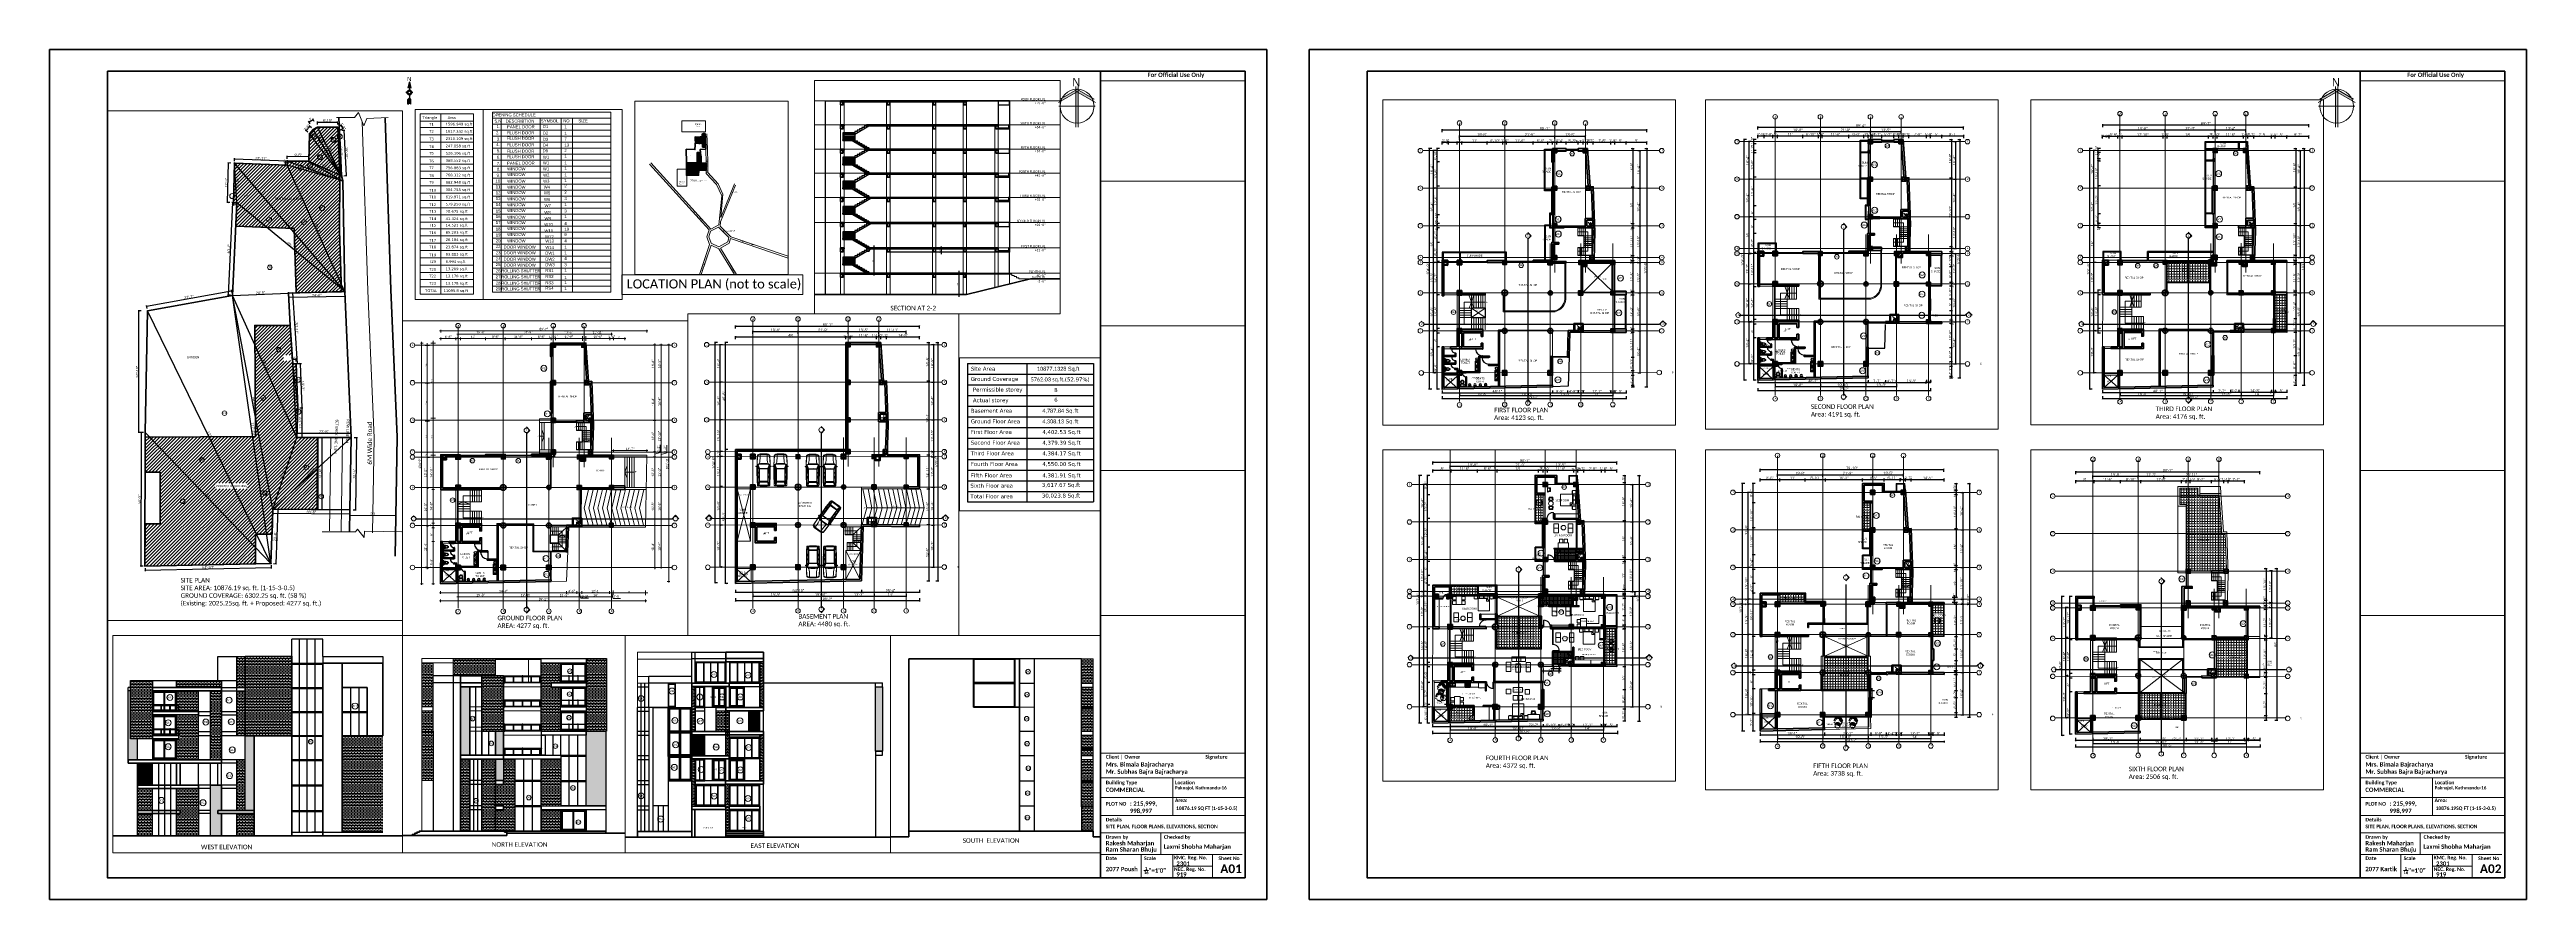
# Paper-space layout 'Layout1' of a CAD drawing. Header units: inches. Extents: x -0.2 to 67.2, y -0.5 to 22.6.
# The model-space entities are those that its viewports show. They can reach past a viewport. Long polylines and large blocks are cut down to what shows.
import ezdxf

# ---------------------------------------------------------------- set-up
doc = ezdxf.new("R2010")
doc.units = ezdxf.units.IN
doc.header["$LTSCALE"] = 10
doc.header["$MEASUREMENT"] = 0
for name, pattern in [('ACAD_ISO04W100', [30, 24, -3, 0, -3]), ('CENTER2', [1.125, 0.75, -0.125, 0.125, -0.125]), ('DASHED', [0.75, 0.5, -0.25]), ('DASHEDX2', [1.5, 1, -0.5]), ('HIDDEN', [0.375, 0.25, -0.125]), ('HIDDEN2', [0.1875, 0.125, -0.0625]), ('PHANTOM2', [1.25, 0.625, -0.125, 0.125, -0.125, 0.125, -0.125])]:
    doc.linetypes.add(name, pattern=pattern)
doc.layers.get('Defpoints').update_dxf_attribs({"color": 215})
for name, color, linetype, lineweight in [('A-COLUMN', 3, 'Continuous', 50), ('back', 251, 'Continuous', 0), ('colum', 2, 'Continuous', 40), ('dim96', 140, 'Continuous', 18), ('Dimension', 253, 'Continuous', 15), ('door', 4, 'Continuous', 25), ('DUCT', 6, 'Continuous', 40), ('elevation', 6, 'Continuous', 40), ('elevation 2', 3, 'Continuous', 30), ('elevation 3', 1, 'Continuous', 20), ('elevation 4', 252, 'Continuous', 0), ('front', 254, 'Continuous', 15), ('G-ANNO-LLIN', 2, 'Continuous', 9), ('G-ANNO-TTLB', 6, 'Continuous', 9), ('Grid name', 4, 'Continuous', 0), ('hatch', 95, 'Continuous', 0), ('NEW LETTERING', 3, 'Continuous', 0), ('OL_AR_Center line', 253, 'CENTER2', 13), ('OL_AR_FURNITURE', 252, 'Continuous', 5), ('OL_AR_Hatch', 253, 'Continuous', 15), ('OL_AR_SECTION LINE', 253, 'PHANTOM2', 15), ('OL_AR_SYMBOL', 1, 'Continuous', 5), ('OL_AR_SYMBOL @ 1', 1, 'Continuous', 5), ('OL_AR_SYMBOL @ 96', 1, 'Continuous', 5), ('OL_AR_Text', 140, 'Continuous', 5), ('OL_AR_WALL', 255, 'Continuous', 40), ('section cut', 7, 'ACAD_ISO04W100', 25), ('TEXT', 7, 'Continuous', 9), ('wall2', 3, 'Continuous', 30), ('window', 6, 'Continuous', 9)]:
    doc.layers.add(name, color=color, linetype=linetype, lineweight=lineweight)
for name, color, linetype in [('Balcony base', 70, 'Continuous'), ('layout', 165, 'Continuous'), ('Railing', 40, 'Continuous')]:
    doc.layers.add(name, color=color, linetype=linetype)
doc.styles.add('1-16 Annotative Text', font='calibri.ttf', dxfattribs={"height": 0.0625})
doc.styles.add('1-8 Annotative Text', font='calibri.ttf', dxfattribs={"height": 0.125})
doc.styles.add('7 INCH', font='ARIALN.TTF', dxfattribs={"height": 8})
doc.styles.add('arial', font='arial.ttf')
doc.styles.get("Standard").update_dxf_attribs({"font": 'arial.ttf'})
doc.styles.add('Stylus BT', font='GOTHIC.TTF')
doc.dimstyles.new('1-16 Annotative Dimension', dxfattribs={"dimtxt": 0.0625, "dimasz": 0.0625, "dimexe": 0.125, "dimexo": 0, "dimgap": 0.03125, "dimtad": 1, "dimdec": 0, "dimzin": 0, "dimdsep": 46, "dimlunit": 4, "dimtxsty": '1-16 Annotative Text', "dimblk": 'ARCHTICK', "dimcen": 0.09, "dimdle": 0.125, "dimadec": 0, "dimazin": 0, "dimtfac": 1, "dimtdec": 0, "dimtix": 1, "dimtofl": 0, "dimtmove": 2, "dimatfit": 3, "dimfxl": 0.125, "dimfxlon": 1, "dimtolj": 1, "dimtzin": 0, "dimarcsym": 1})
doc.dimstyles.new('Dim_OLA', dxfattribs={"dimscale": 2, "dimtxt": 7, "dimasz": 4, "dimexe": 2, "dimexo": 0.5, "dimgap": 0.3, "dimtad": 1, "dimdec": 0, "dimzin": 0, "dimdsep": 46, "dimlunit": 3, "dimtxsty": 'arial', "dimblk": 'ARCHTICK', "dimcen": 0.05, "dimadec": 0, "dimazin": 0, "dimtfac": 1, "dimtdec": 0, "dimtix": 1, "dimtmove": 2, "dimatfit": 3, "dimldrblk": 'DOT', "dimfxl": 6, "dimfxlon": 1, "dimtolj": 1, "dimtzin": 0, "dimarcsym": 0})
pattern_1 = [(0, (-45174, 24097), (0, 8), []), (90, (-45174, 24097), (-8, 8), [8, -8])]
pattern_2 = [(0, (-19725.6243, 16222.5), (0, 1.25), []), (135, (-19724.9993, 16221.875), (-2.499999996, -2.499999996), [1.76776696, -1.76776696]), (135, (-19724.6868, 16221.875), (-2.499999996, -2.499999996), [1.76776696, -1.76776696]), (135, (-19724.3743, 16221.875), (-2.499999996, -2.499999996), [1.76776696, -1.76776696])]
pattern_3 = [(0, (-19725.624, 16222.5), (0, 8), []), (90, (-19725.624, 16222.5), (-8, 8), [8, -8])]
pattern_4 = [(0, (-2155.5, -1252.5), (0, 8), []), (90, (-2155.5, -1252.5), (-8, 8), [8, -8])]
pattern_5 = [(0, (-21844.9286, 14956), (0, 1.25), []), (135, (-21844.3036, 14955.375), (-2.499999996, -2.499999996), [1.76776696, -1.76776696]), (135, (-21843.991, 14955.375), (-2.499999996, -2.499999996), [1.76776696, -1.76776696]), (135, (-21843.6786, 14955.375), (-2.499999996, -2.499999996), [1.76776696, -1.76776696])]
pattern_6 = [(0, (-21844.929, 14956), (0, 8), []), (90, (-21844.929, 14956), (-8, 8), [8, -8])]
pattern_7 = [(50, (0, 0), (7.17260183, -0.62752135), [0.75, -8.25]), (355, (0, 0), (-1.38751334, 7.52192134), [0.6, -6.6]), (100.4514445, (0.598, -0.052), (5.78508847, 6.8943999), [0.63740192, -7.01142112]), (46.1842, (5e-16, 2), (10.6724133, -1.6551928), [1.125, -12.375]), (96.6356355, (0.889, 1.862), (9.34661946, 9.741186), [0.9561034, -10.5171376]), (351.184164, (5e-16, 2), (9.34661945, 9.741186), [0.9, -9.9]), (21, (1, 1.5), (5.96907052, -4.0261889), [0.75, -8.25]), (326, (1, 1.5), (2.43315332, 7.25150045), [0.6, -6.6]), (71.4514447, (1.4974, 1.1645), (8.40222377, 3.22531153), [0.6374019, -7.01142112]), (37.5, (0, 0), (0.121598553, 3.32893854), [0, -6.52, 0, -6.7, 0, -6.625]), (7.5, (0, 0), (2.630695374, 3.94411712), [0, -3.82, 0, -6.37, 0, -2.525]), (327.5, (-2.23, 5e-16), (5.33822436, -0.225548717), [0, -2.5, 0, -7.8, 0, -10.35]), (317.5, (-3.23, 8e-16), (5.83186169, 1.00104982), [0, -3.25, 0, -5.18, 0, -7.35])]
pattern_8 = [(0, (0, 0), (0, 13.75), [10, -3.75]), (90, (0, 0), (-13.75, 8e-16), [10, -3.75])]
pattern_9 = [(0, (0, 0), (0, 7.15), [5.2, -1.95]), (90, (0, 0), (-7.15, 4e-16), [5.2, -1.95])]

# ---------------------------------------------------------------- blocks, each defined once
blk = doc.blocks.new('fds')
at = {"layer": 'dim96'}
h = blk.add_hatch(color=256, dxfattribs=at)
h.paths.add_polyline_path([(40223.2, 6862.9), (40223.2, 6870.4), (40180.9, 6846, 0.056528), (40176.5, 6835.9)])
h.paths.add_polyline_path([(40223.2, 6870.4), (40223.2, 6862.9), (40269.9, 6835.9, 0.056528), (40265.5, 6846)])
h = blk.add_hatch(color=256, dxfattribs=at)
h.paths.add_polyline_path([(40226.5, 6861), (40223.2, 6862.9), (40219.9, 6861), (40219.9, 6821.6), (40226.5, 6821.6)])
h.paths.add_polyline_path([(40226.5, 6821.6), (40219.9, 6821.6), (40219.9, 6772.9, 0.033531), (40226.5, 6772.9)])
for p, q in [((40226.5, 6864.8), (40170, 6832.1)), ((40224.1, 6870.9), (40174.4, 6842.2)), ((40219.9, 6878), (40219.9, 6761.4)), ((40276.4, 6832.1), (40219.9, 6864.8)), ((40272, 6842.2), (40222.3, 6870.9)), ((40226.5, 6878), (40226.5, 6761.4)), ((40275.8, 6821.6), (40170.6, 6821.6))]:
    blk.add_line(p, q, dxfattribs=at)
blk.add_circle((40223.2, 6821.6), 48.8, dxfattribs=at)
at = {"layer": 'dim96', "insert": (40209.6, 6902.5), "char_height": 23.644, "attachment_point": 1, "style": 'Stylus BT'}
blk.add_mtext('{\\fBankGothic Md BT|b0|i0|c0|p34;N}', dxfattribs=at)
blk = doc.blocks.new('N4')
at = {"layer": 'Railing'}
h = blk.add_hatch(color=256, dxfattribs=at)
h.set_gradient(color1=(0, 0, 255), color2=(255, 255, 153), name='CYLINDER')
h.paths.add_polyline_path([(-4.7, 14.8), (0, 19.5), (4.7, 14.8), (0, 35.2)])
h = blk.add_hatch(color=256, dxfattribs=at)
h.set_gradient(color1=(0, 0, 255), color2=(255, 255, 153), name='CYLINDER')
h.paths.add_polyline_path([(-4.7, -22.7), (-4.7, -38.3), (0, -33.6), (4.7, -38.3), (4.7, -22.7), (0, -18)])
for p, q in [((-7.8, 0), (-11.7, 0)), ((0, 19.5), (0, 7.8)), ((11.7, 0), (7.8, 0)), ((-4.7, -22.7), (0, -18)), ((-4.7, -38.3), (-4.7, -22.7)), ((-4.7, -38.3), (0, -33.6)), ((0, -7.8), (0, -18)), ((4.7, -22.7), (0, -18)), ((4.7, -38.3), (0, -33.6)), ((4.7, -38.3), (4.7, -22.7))]:
    blk.add_line(p, q, dxfattribs=at)
for points in [[(0, 35.2), (-4.7, 14.8), (0, 19.5)], [(0, 35.2), (4.7, 14.8), (0, 19.5)]]:
    blk.add_lwpolyline(points, dxfattribs=at)
for radius in [7.81, 4.69]:
    blk.add_circle((0, 0), radius, dxfattribs=at)
at = {"layer": 'Railing', "style": '7 INCH'}
blk.add_text('N', height=14, dxfattribs=at).set_placement((-7.3, 37.7))
blk = doc.blocks.new('_ArchTick')
at = {"color": 0, "linetype": 'ByBlock', "const_width": 0.15}
blk.add_lwpolyline([(-0.5, -0.5), (0.5, 0.5)], dxfattribs=at)
blk = doc.blocks.new('*D21')
at = {"layer": 'Defpoints', "color": 0, "transparency": 16777216}
for p in [(174157.9, -34359), (174119.8, -34471), (174157.9, -34471)]:
    blk.add_point(p, dxfattribs=at)
at = {"layer": 'OL_AR_Text', "color": 0, "lineweight": -2, "transparency": 16777216}
for p, q in [((174131.8, -34359), (174107.8, -34359)), ((174119.8, -34347), (174119.8, -34483)), ((174131.8, -34471), (174107.8, -34471))]:
    blk.add_line(p, q, dxfattribs=at)
at = {"layer": 'OL_AR_Text', "color": 0, "lineweight": -2, "transparency": 16777216, "xscale": 6, "yscale": 6, "zscale": 6}
for p, rotation in [((174119.8, -34359), 90), ((174119.8, -34471), 270)]:
    blk.add_blockref('_ArchTick', p, dxfattribs=dict(at, rotation=rotation))
at = {"layer": 'OL_AR_Text', "color": 0, "transparency": 16777216, "insert": (174113.7, -34415), "char_height": 6, "attachment_point": 5, "rotation": 90, "style": '1-16 Annotative Text'}
blk.add_mtext('\\A1;9\'-4"', dxfattribs=at)
blk = doc.blocks.new('*D22')
at = {"layer": 'Defpoints', "color": 0, "transparency": 16777216}
for p in [(173649.7, -34227), (173678.3, -34227), (173649.7, -34359)]:
    blk.add_point(p, dxfattribs=at)
at = {"layer": 'OL_AR_Text', "color": 0, "lineweight": -2, "transparency": 16777216}
for p, q in [((173666.3, -34227), (173690.3, -34227)), ((173678.3, -34371), (173678.3, -34215)), ((173666.3, -34359), (173690.3, -34359))]:
    blk.add_line(p, q, dxfattribs=at)
at = {"layer": 'OL_AR_Text', "color": 0, "lineweight": -2, "transparency": 16777216, "xscale": 6, "yscale": 6, "zscale": 6}
for p, rotation in [((173678.3, -34227), 90), ((173678.3, -34359), 270)]:
    blk.add_blockref('_ArchTick', p, dxfattribs=dict(at, rotation=rotation))
at = {"layer": 'OL_AR_Text', "color": 0, "transparency": 16777216, "insert": (173672.3, -34293), "char_height": 6, "attachment_point": 5, "rotation": 90, "style": '1-16 Annotative Text'}
blk.add_mtext("\\A1;11'", dxfattribs=at)
blk = doc.blocks.new('*D23')
at = {"layer": 'Defpoints', "color": 0, "transparency": 16777216}
for p in [(173998.3, -34227), (173998.3, -34232), (174027.8, -34232)]:
    blk.add_point(p, dxfattribs=at)
at = {"layer": 'OL_AR_Text', "color": 0, "lineweight": -2, "transparency": 16777216}
for p, q in [((174015.8, -34227), (174039.8, -34227)), ((174027.8, -34227), (174027.8, -34221)), ((174015.8, -34232), (174039.8, -34232)), ((174027.8, -34232), (174027.8, -34238))]:
    blk.add_line(p, q, dxfattribs=at)
at = {"layer": 'OL_AR_Text', "color": 0, "lineweight": -2, "transparency": 16777216, "xscale": 6, "yscale": 6, "zscale": 6}
for p, rotation in [((174027.8, -34227), 270), ((174027.8, -34232), 90)]:
    blk.add_blockref('_ArchTick', p, dxfattribs=dict(at, rotation=rotation))
at = {"layer": 'OL_AR_Text', "color": 0, "transparency": 16777216, "insert": (174021.7, -34229.5), "char_height": 6, "attachment_point": 5, "rotation": 90, "style": '1-16 Annotative Text'}
blk.add_mtext('\\A1;5"', dxfattribs=at)
blk = doc.blocks.new('*D24')
at = {"layer": 'Defpoints', "color": 0, "transparency": 16777216}
for p in [(173998.1, -34248), (173998.3, -34232), (174027.8, -34248)]:
    blk.add_point(p, dxfattribs=at)
at = {"layer": 'OL_AR_Text', "color": 0, "lineweight": -2, "transparency": 16777216}
for p, q in [((174027.8, -34220), (174027.8, -34260)), ((174015.8, -34232), (174039.8, -34232)), ((174015.8, -34248), (174039.8, -34248))]:
    blk.add_line(p, q, dxfattribs=at)
at = {"layer": 'OL_AR_Text', "color": 0, "lineweight": -2, "transparency": 16777216, "xscale": 6, "yscale": 6, "zscale": 6}
for p, rotation in [((174027.8, -34232), 90), ((174027.8, -34248), 270)]:
    blk.add_blockref('_ArchTick', p, dxfattribs=dict(at, rotation=rotation))
at = {"layer": 'OL_AR_Text', "color": 0, "transparency": 16777216, "insert": (174021.7, -34245.4), "char_height": 6, "attachment_point": 5, "rotation": 90, "style": '1-16 Annotative Text'}
blk.add_mtext('\\A1;1\'-4"', dxfattribs=at)
blk = doc.blocks.new('Car_01')
for points in [[(2946, 801), (1890, 803), (1476, 794), (938, 770), (573, 756), (493, 745), (467, 735), (445, 719), (428, 698), (417, 673), (412, 646), (382, 386), (375, 0)], [(2946, -926), (1890, -928), (1476, -919), (938, -895), (573, -881), (493, -870), (467, -860), (445, -844), (428, -823), (417, -798), (412, -771), (382, -511), (375, 0)], [(437, 0), (437, 507), (449, 635), (470, 647), (926, 467), (926, 0)], [(437, 0), (437, -632), (449, -760), (470, -772), (926, -592), (926, 0)], [(500, 0), (500, 557), (895, 431), (895, 0)], [(500, 0), (500, -682), (895, -556), (895, 0)], [(1009, 0), (1009, 483), (2621, 483), (2644, 118), (2644, 0)], [(1009, 0), (1009, -608), (2621, -608), (2644, -243), (2644, 0)], [(1512, 697), (1442, 796)], [(2173, 689), (2243, 803)], [(2691, 0), (2665, 478), (3158, 643), (3212, 606), (3245, 283), (3250, 0)], [(2691, 0), (2665, -603), (3158, -768), (3212, -731), (3245, -408), (3250, 0)], [(4571, 0), (4571, 389), (4531, 528), (4468, 681), (4446, 707), (4419, 727), (4388, 741), (4354, 747), (4006, 767), (3637, 784), (3149, 790), (3039, 793)], [(4571, 0), (4571, -514), (4531, -653), (4468, -806), (4446, -832), (4419, -852), (4388, -866), (4354, -872), (4006, -892), (3637, -909), (3149, -915), (3039, -918)], [(3158, 643), (3158, 790)], [(4451, 382), (4003, 385), (3764, 409), (3558, 435), (3362, 475), (3262, 555), (3212, 606), (3199, 714), (3199, 790)], [(4451, 0), (4451, 429), (4405, 598), (4371, 668), (4361, 686), (4347, 702), (4329, 714), (4309, 721), (4288, 724), (3252, 789)], [(4451, 0), (4451, -554), (4405, -723), (4371, -793), (4361, -811), (4347, -827), (4329, -839), (4309, -846), (4288, -849), (3252, -914)], [(3329, 0), (3329, 223), (3315, 349), (3299, 468), (3275, 544)], [(3329, 0), (3329, -348), (3315, -474), (3299, -593), (3275, -669)], [(4469, 0), (4469, 397), (4544, 397), (4544, 0)], [(4469, 0), (4469, -522), (4544, -522), (4544, 0)], [(1512, -822), (1442, -921)], [(2173, -814), (2243, -928)], [(3158, -768), (3158, -915)], [(4451, -507), (4003, -510), (3764, -534), (3558, -560), (3362, -600), (3262, -680), (3212, -731), (3199, -839), (3199, -915)]]:
    blk.add_lwpolyline(points)
for points in [[(2988, 682), (1556, 699), (1029, 690), (661, 673), (978, 531), (2553, 531)], [(1410, 689), (1600, 689), (1712, 539), (1580, 539), (1413, 689)], [(2120, 682), (2236, 682), (2142, 537), (2040, 537)], [(2987, 682), (2922, 872), (2922, 932), (2983, 932), (3083, 683)], [(2988, -807), (1556, -824), (1029, -815), (661, -798), (978, -656), (2553, -656)], [(1410, -814), (1600, -814), (1712, -664), (1580, -664), (1413, -814)], [(2120, -807), (2236, -807), (2142, -662), (2040, -662)], [(2987, -807), (2922, -997), (2922, -1057), (2983, -1057), (3083, -808)]]:
    blk.add_lwpolyline(points, close=True)
blk = doc.blocks.new('stair')
at = {"layer": 'OL_AR_Hatch'}
for p, q in [((165958.8, -28087.3), (165958.8, -28045.3)), ((165968.8, -28087.3), (165968.8, -28045.3)), ((165978.8, -28087.3), (165978.8, -28045.3)), ((165988.8, -28147.3), (165988.8, -28045.3)), ((165958.8, -28085.3), (165990.8, -28085.3)), ((165958.8, -28087.3), (166031.3, -28087.3)), ((165988.8, -28097.3), (166031.3, -28097.3)), ((165990.8, -28149.3), (165990.8, -28085.3)), ((165988.8, -28107.3), (166031.3, -28107.3)), ((165988.8, -28117.3), (166031.3, -28117.3)), ((165988.8, -28127.3), (166031.3, -28127.3)), ((165958.8, -28147.3), (165988.8, -28147.3)), ((165958.8, -28149.3), (165990.8, -28149.3)), ((165958.8, -28187.3), (166031.3, -28187.3)), ((165958.8, -28189.3), (166031.3, -28189.3))]:
    blk.add_line(p, q, dxfattribs=at)
blk.add_lwpolyline([(165958.8, -28045.3), (166031.3, -28045.3), (166031.3, -28187.3)], dxfattribs=at)
at = {"layer": 'OL_AR_SYMBOL', "linetype": 'DASHED'}
for p, q in [((165988.8, -28137.3), (166031.3, -28137.3)), ((165958.8, -28189.3), (165958.8, -28147.3)), ((165968.8, -28189.3), (165968.8, -28147.3)), ((165978.8, -28189.3), (165978.8, -28147.3)), ((165988.8, -28147.3), (166031.3, -28147.3)), ((165988.8, -28147.3), (165988.8, -28189.3))]:
    blk.add_line(p, q, dxfattribs=at)
for points in [[(165958.8, -28167.5), (166010.1, -28167.5), (166010.1, -28066.3), (165958.8, -28066.3)], [(165988.8, -28127.3), (166010.1, -28137.3), (166031.3, -28127.3)]]:
    blk.add_lwpolyline(points, dxfattribs=at)
blk = doc.blocks.new('A$C2AC94788')
for p, q in [((0, 0.505), (0, 0.665)), ((0.025, 0.69), (0.435, 0.69)), ((0.435, 0.48), (0.025, 0.48)), ((0.13, 0.48), (0.13, 0.42)), ((0.164, 0.039), (0.296, 0.039)), ((0.17, 0.42), (0.29, 0.42)), ((0.229, 0.039), (0.23, 0.039)), ((0.231, 0.039), (0.23, 0.039)), ((0.33, 0.42), (0.33, 0.48)), ((0.46, 0.665), (0.46, 0.505)), ((0.165, 0), (0.295, 0))]:
    blk.add_line(p, q)
for centre, radius, start, end in [((0.025, 0.665), 0.025, 90, 180), ((0.025, 0.505), 0.025, 180, 270), ((0.36, 0.253), 0.312, 175.02837, 232.36245), ((0.287, 0.236), 0.242, 130.48854, 169.44501), ((0.4, 0.245), 0.313, 173.53688, 221.06038), ((0.327, 0.236), 0.242, 130.48854, 169.44501), ((0.23, 0.385), 0.025, 180, 0), ((0.133, 0.236), 0.242, 10.55499, 49.51146), ((0.1, 0.245), 0.313, 308.55172, 6.46312), ((0.06, 0.245), 0.313, 318.93962, 6.46312), ((0.173, 0.236), 0.242, 10.55499, 49.51146), ((0.435, 0.665), 0.025, 0, 90), ((0.435, 0.505), 0.025, 270, 0)]:
    blk.add_arc(centre, radius, start, end)
blk = doc.blocks.new('EES')
for p, q in [((-0.333, 0.002), (-0.333, -0.506)), ((0.341, 0.002), (-0.333, 0.002)), ((0.341, 0.002), (0.341, -0.506)), ((-0.011, -0.04), (0.018, -0.04)), ((-0.011, -0.219), (-0.011, -0.04)), ((0.018, -0.04), (0.018, -0.219)), ((0.018, -0.219), (-0.011, -0.219)), ((-0.333, -0.506), (0.341, -0.506))]:
    blk.add_line(p, q)
blk.add_lwpolyline([(0.018, -0.086, -0.061621), (0.092, -0.099, -0.086289), (0.165, -0.137, -0.105918), (0.216, -0.197, -0.125725), (0.233, -0.262, -0.125725), (0.216, -0.326, -0.105918), (0.165, -0.386, -0.086289), (0.092, -0.424, -0.076177), (0, -0.438, -0.076177), (-0.091, -0.424, -0.086289), (-0.164, -0.386, -0.105918), (-0.216, -0.326, -0.125725), (-0.232, -0.262, -0.125725), (-0.216, -0.197, -0.105918), (-0.164, -0.137, -0.086289), (-0.091, -0.099, -0.067126), (-0.011, -0.086, -0.076177)], format="xyb")
blk.add_lwpolyline([(-0.011, -0.085), (-0.011, -0.085)])
for centre in [(-0.078, -0.053), (0.085, -0.053)]:
    blk.add_circle(centre, 0.0259)
blk = doc.blocks.new('60607032')
at = {"xscale": 10, "zscale": 10}
blk.add_blockref('EES', (-0.04, 0.01), dxfattribs=at)
blk = doc.blocks.new('LAV-2')
at = {"xscale": 0.1, "zscale": 0.1}
blk.add_blockref('60607032', (0, -0.01), dxfattribs=at)
blk = doc.blocks.new('A$C1D396C61')
blk.add_blockref('LAV-2', (0.34, 0.51))
blk = doc.blocks.new('A$C6EF51710')
at = {"linetype": 'ByBlock'}
for p, q in [((0, 0.08), (0, 0.23)), ((0, 0.14), (0, 0.18)), ((0.05, 0.28), (0.12, 0.28)), ((0.12, 0.03), (0.05, 0.03))]:
    blk.add_line(p, q, dxfattribs=at)
for centre, radius, start, end in [((0.05, 0.23), 0.0508, 90, 180), ((0.08, 0.18), 0.0762, 107.1046, 180), ((0.08, 0.14), 0.0762, 180, 252.8954), ((0.05, 0.08), 0.0508, 180, 270), ((0.02, 0.38), 0.14, 287.1046, 315), ((0.02, -0.07), 0.14, 45, 72.8954), ((0.24, 0.16), 0.14, 135, 225), ((0.1, 0.16), 0.0254, 275.2159, 84.7841), ((0.21, 0.16), 0.158, 232.8984, 127.1016), ((0.23, 0.16), 0.129, 230.0084, 129.9916)]:
    blk.add_arc(centre, radius, start, end, dxfattribs=at)
blk = doc.blocks.new('A$C03A44EBA')
at = {"color": 7, "rotation": 270}
blk.add_blockref('A$C6EF51710', (0, 0.37), dxfattribs=at)
blk = doc.blocks.new('room door')
at = {"linetype": 'Continuous', "lineweight": 5}
for p, q in [((1156, 1187.1), (1156, 1185.1)), ((1156, 1187.1), (1160, 1187.1)), ((1156, 1185.1), (1157, 1184.1)), ((1156, 1150.1), (1157, 1151.1)), ((1156, 1148.1), (1156, 1150.1)), ((1156, 1148.1), (1160, 1148.1)), ((1157, 1184.1), (1158.5, 1184.1)), ((1157, 1151.1), (1158.5, 1151.1)), ((1158.5, 1184.6), (1158.5, 1183.1)), ((1158.5, 1184.6), (1191.1, 1184.6)), ((1158.5, 1183.1), (1191.1, 1183.1)), ((1158.5, 1150.6), (1158.5, 1151.1)), ((1160, 1150.6), (1158.5, 1150.6)), ((1160, 1187.1), (1160, 1184.6)), ((1160, 1148.1), (1160, 1150.6)), ((1191.1, 1183.1), (1191.1, 1184.6))]:
    blk.add_line(p, q, dxfattribs=at)
at = {"linetype": 'DASHEDX2', "lineweight": 5}
blk.add_arc((1158.3, 1183.4), 32.8, 270.3827, 0.4794, dxfattribs=at)
blk = doc.blocks.new('*U6')
for points in [[(-11.3, 1.8), (-9.8, 2.3), (-9.6, 3.4), (-10.4, 3.5)], [(-8.2, 0.4), (-9.4, 0.3), (-9.8, 0.8)], [(-8.1, 6), (-9.4, 5.9), (-9, 4.7)], [(-8.2, 3.1), (-8.5, 2.3), (-7.9, 2.6)], [(-5.8, 9.8), (-7.5, 9.2), (-8, 7.5), (-6.3, 8.5)], [(-7, 1.8), (-7.9, 1.5), (-7.5, 0.5)], [(-5.8, 6.8), (-6.7, 6.2), (-6.5, 5.7)], [(-4.6, 6.4), (-5.4, 4.5), (-3.9, 4.8)], [(-4.4, 11.1), (-5.2, 10.4), (-4, 9.5), (-2.1, 10.4)], [(-4.8, 8.6), (-3.8, 7.8), (-4, 9)], [(-2.9, 7.5), (-3.2, 6.6), (-2.3, 6.7)], [(-1.9, 9.5), (-2.5, 9), (-2.3, 8.5), (-1.8, 9.1)], [(-2, 11.7), (-1.6, 10.6), (-0.5, 10.1), (-0.2, 10.6), (-0.8, 11)], [(0, 9.1), (-1.3, 8.5), (-1.7, 7.2), (0.3, 7.8)], [(0.8, 7.2), (0.1, 6.5), (1.1, 5.9)], [(1.2, 12), (0.6, 11.3), (0.8, 10), (2.5, 11.1)], [(1.4, 8.5), (3.1, 8.8), (3.8, 7.8), (1.9, 7.8)], [(2.6, 9.9), (1.8, 9.8), (1.6, 9.2), (2.3, 9.4)], [(1.7, 6.3), (1.7, 7.1), (2.7, 7.5), (2.1, 6.9)], [(2.5, 6.8), (2.5, 5.9), (4.4, 5.2), (4.6, 6.7)], [(3.5, 1.9), (2.9, 3.5), (3.8, 3.5)], [(4.1, 11.1), (3.6, 10), (4, 9.2), (5.2, 8.7), (6.3, 9.4), (5.1, 10.2), (4.6, 10)], [(4.4, 4.6), (4.3, 3.7), (5.5, 3.3)], [(4.3, 2.7), (5.3, 2.7), (4.4, 1.3)], [(4.6, 8.3), (4.5, 7.8), (4.9, 7.6), (4.9, 8.3)], [(5.8, 1.5), (5, 0.4), (5.5, 0), (6.5, 0.4)], [(5.5, 5.5), (5.4, 4.8), (6.2, 5.1)], [(6.4, 7.9), (5.5, 7.7), (5.6, 6.2), (6.5, 6.6)], [(7.5, 1.7), (6.9, 1.3), (6.2, 2.1)], [(8.1, 5), (7.1, 4.6), (6.5, 4.1), (7.4, 3.1), (8.1, 3.5), (7.6, 3.9)], [(7.4, 9.3), (7.1, 7.9), (8.5, 7.9)], [(7.8, 6.8), (7.2, 6.2), (9, 5.5), (9.3, 6.4)], [(8.1, 0.8), (7.5, 0.1), (8.9, -0.3), (9.1, 0.5)], [(8.2, 2.6), (7.9, 2.1), (8.7, 1.5)], [(8.7, 4.7), (8.2, 4.6), (8.4, 3.9), (8.6, 4)], [(10.3, 5.2), (9.2, 4), (9, 2.3), (10.5, 0.5), (11.8, 0.4), (10.3, 2.5), (9.3, 2.4), (10.3, 2.8)], [(-10, -2.7), (-10.6, -3.3), (-10.4, -4.4), (-9.9, -3.5)], [(-8.3, -5.7), (-6.8, -5.3), (-7, -6.5)], [(-4.8, -8.8), (-4.4, -9.5), (-6, -9.8)], [(-2.5, -10.1), (-3, -10.2), (-1.8, -10.7)], [(-2.3, -9.2), (-1.3, -8.5), (-1, -9.5)], [(0.2, -10.6), (0.8, -11.3), (2.6, -11.4)], [(4.1, -9.5), (3.5, -10), (4.1, -10.6), (4.6, -9.9)], [(5.3, -8), (4.6, -8.2), (5, -8.9)], [(6, -9.5), (5.4, -10), (6.2, -10.1)], [(6.1, -8.9), (6.2, -7.2), (6.9, -6.7), (7.2, -7.4)], [(7.8, -0.8), (6.4, -1.5), (6.4, -0.7)], [(8.3, -1.8), (8, -2.5), (7.6, -2.1)], [(8.1, -8.1), (8.6, -7.1), (7.9, -7.6)], [(9.3, -5.1), (8.5, -6.3), (8, -5.2)], [(9.3, -1.8), (9.5, -3.7), (10.1, -2.5)], [(10.1, -0.6), (9.7, -1.3), (10.5, -0.9)]]:
    blk.add_lwpolyline(points, close=True)
blk = doc.blocks.new('king_size_bed')
at = {"linetype": 'Continuous'}
for p, q in [((0, 2000.00075), (1499.99975, 2000.00075)), ((0, 0), (0, 2000.00075)), ((0, 1640.00075), (1120, 1640.00075)), ((1120, 1580.00075), (0, 1580.00075)), ((199.99975, 1970.00075), (719.9995, 1970.00075)), ((199.99975, 1640.00075), (199.99975, 1970.00075)), ((719.9995, 1970.00075), (719.9995, 1640.00075)), ((779.99975, 1970.00075), (1299.99975, 1970.00075)), ((779.99975, 1640.00075), (779.99975, 1970.00075)), ((1499.99975, 1260.00075), (1120, 1640.00075)), ((1120, 1640.00075), (1120, 1260.00075)), ((1120, 1260.00075), (1499.99975, 1260.00075)), ((1299.99975, 1590.00075), (1169.984, 1590.00075)), ((1299.99975, 1970.00075), (1299.99975, 1590.00075)), ((1499.99975, 2000.00075), (1499.99975, 0)), ((1499.99975, 0), (0, 0))]:
    blk.add_line(p, q, dxfattribs=at)
for points in [[(-50, 1550.00075), (-50, 2000.00075), (-500, 2000.00075), (-500, 1550.00075)], [(1549.99975, 1550.00075), (1549.99975, 2000.00075), (1999.99975, 2000.00075), (1999.99975, 1550.00075)]]:
    blk.add_lwpolyline(points, close=True)
for points in [[(-437.5, 1550.00075), (-437.5, 1535.00075), (-112.5, 1535.00075), (-112.5, 1550.00075)], [(-287.5, 1535.00075), (-287.5, 1522.50075), (-262.5, 1522.50075), (-262.5, 1535.00075)], [(1937.49975, 1550.00075), (1937.49975, 1535.00075), (1612.49975, 1535.00075), (1612.49975, 1550.00075)], [(1787.49975, 1535.00075), (1787.49975, 1522.50075), (1762.49975, 1522.50075), (1762.49975, 1535.00075)]]:
    blk.add_lwpolyline(points)
blk = doc.blocks.new('toilet door')
at = {"linetype": 'Continuous', "lineweight": 5}
for p, q in [((971.5, 1088.3), (973.5, 1088.3)), ((971.5, 1088.3), (971.5, 1084.3)), ((971.5, 1084.3), (974, 1084.3)), ((973.5, 1088.3), (974.5, 1087.3)), ((974, 1085.7), (974.5, 1085.7)), ((974, 1084.3), (974, 1085.7)), ((974.5, 1087.3), (974.5, 1085.7)), ((999, 1085.7), (997.5, 1085.7)), ((997.5, 1085.7), (997.5, 1062.2)), ((997.5, 1062.2), (999, 1062.2)), ((999.5, 1088.3), (998.5, 1087.3)), ((998.5, 1087.3), (998.5, 1085.7)), ((999, 1085.7), (999, 1062.2)), ((1001.5, 1084.3), (999, 1084.3)), ((1001.5, 1088.3), (999.5, 1088.3)), ((1001.5, 1088.3), (1001.5, 1084.3))]:
    blk.add_line(p, q, dxfattribs=at)
at = {"linetype": 'DASHEDX2', "lineweight": 5}
blk.add_arc((997.5, 1085.7), 23.5, 180, 270, dxfattribs=at)
blk = doc.blocks.new('RGOVN30T')
for p, q in [((0, -3), (30, -3)), ((6, -24), (6, -25)), ((8, -25), (8, -24)), ((12, -6), (18, -6)), ((18, -20), (12, -20)), ((13, -20), (13, -6)), ((14, -6), (14, -20)), ((15, -20), (15, -6)), ((16, -6), (16, -20)), ((17, -20), (17, -6)), ((22, -25), (22, -24)), ((24, -24), (24, -25))]:
    blk.add_line(p, q)
for points in [[(0, -24), (0, 0), (30, 0), (30, -24)], [(2, -26), (2, -25), (28, -25), (28, -26)], [(12, -21), (12, -5), (18, -5), (18, -21)]]:
    blk.add_lwpolyline(points, close=True)
for centre, radius in [((6, -9), 4), ((6, -9), 3), ((6, -18), 3), ((6, -9), 2), ((6, -18), 2), ((6, -9), 1), ((6, -18), 1), ((24, -18), 4), ((24, -9), 3), ((24, -18), 3), ((24, -9), 2), ((24, -18), 2), ((24, -9), 1), ((24, -18), 1)]:
    blk.add_circle(centre, radius)
blk = doc.blocks.new('DBLSK32T')
for p, q in [((-16, -4), (16, -4)), ((-0.75, -18.5), (-0.75, -6.5)), ((0.75, -6.5), (0.75, -18.5))]:
    blk.add_line(p, q)
for points in [[(-14.5, 0), (14.5, 0)], [(-16, -19.5), (-16, -1.5)], [(-14.5, -18.5), (-14.5, -6.5)], [(14.5, -21), (-14.5, -21)], [(-13.5, -5.5), (-1.75, -5.5)], [(-1.75, -19.5), (-13.5, -19.5)], [(1.75, -5.5), (13.5, -5.5)], [(13.5, -19.5), (1.75, -19.5)], [(14.5, -6.5), (14.5, -18.5)], [(16, -1.5), (16, -19.5)]]:
    blk.add_lwpolyline(points)
for centre, radius in [((-7.5, -12.5), 1), ((-7.5, -12.5), 0.5), ((7.5, -12.5), 1), ((7.5, -12.5), 0.5)]:
    blk.add_circle(centre, radius)
for centre, radius, start, end in [((-14.5, -1.5), 1.5, 90, 180), ((14.5, -1.5), 1.5, 0, 90), ((-14.5, -19.5), 1.5, 180, 270), ((-13.5, -6.5), 1, 90, 180), ((-13.5, -18.5), 1, 180, 270), ((-1.75, -6.5), 1, 0, 90), ((-1.75, -18.5), 1, 270, 0), ((1.75, -6.5), 1, 90, 180), ((1.75, -18.5), 1, 180, 270), ((13.5, -6.5), 1, 0, 90), ((13.5, -18.5), 1, 270, 0), ((14.5, -19.5), 1.5, 270, 0)]:
    blk.add_arc(centre, radius, start, end)
blk = doc.blocks.new('REF36T')
for p, q in [((0, -26.999999), (36, -26.999999)), ((11, -27.999999), (11, -28.999999)), ((11, -28.999999), (13, -28.999999)), ((12, -26.999999), (12, -28.999999)), ((13, -28.999999), (13, -27.999999))]:
    blk.add_line(p, q)
blk.add_lwpolyline([(0, -27.999999), (0, 0), (36, 0), (36, -27.999999)], close=True)
blk = doc.blocks.new('SEATCONF')
for p, q in [((-11.5, 0), (-14, -17)), ((-11.5, 0), (11.5, 0)), ((11.5, 0), (14, -17)), ((-13, -18), (-10.5, -18)), ((-9.5, -17), (-8.02878, -6.99577)), ((-8.5, -18), (8.5, -18)), ((-5, -4), (5, -4)), ((9.5, -17), (8.0288, -6.99577)), ((13, -18), (10.5, -18))]:
    blk.add_line(p, q)
for centre, radius, start, end in [((-13, -17), 1, 180, 270), ((-10.5, -17), 1, 270, 0), ((-8.5, -17), 1, 180, 270), ((-5, -7), 3, 90, 180), ((5, -7), 3, 0, 90), ((8.5, -17), 1, 270, 0), ((10.5, -17), 1, 180, 270), ((13, -17), 1, 270, 0)]:
    blk.add_arc(centre, radius, start, end)
blk = doc.blocks.new('*D72')
at = {"layer": 'Defpoints', "color": 0, "transparency": 16777216}
for p in [(161397.3, -36990), (160821.5, -37578.4), (161397.3, -37578.4)]:
    blk.add_point(p, dxfattribs=at)
at = {"layer": 'OL_AR_Text', "color": 0, "lineweight": -2, "transparency": 16777216}
for p, q in [((160821.5, -37002), (160821.5, -36986)), ((160821.5, -36990), (161397.3, -36990)), ((161397.3, -37002), (161397.3, -36986))]:
    blk.add_line(p, q, dxfattribs=at)
at = {"layer": 'OL_AR_Text', "color": 0, "lineweight": -2, "transparency": 16777216, "xscale": 8, "yscale": 8, "zscale": 8, "rotation": 180}
blk.add_blockref('_ArchTick', (160821.5, -36990), dxfattribs=at)
at = {"layer": 'OL_AR_Text', "color": 0, "lineweight": -2, "transparency": 16777216, "xscale": 8, "yscale": 8, "zscale": 8}
blk.add_blockref('_ArchTick', (161397.3, -36990), dxfattribs=at)
at = {"layer": 'OL_AR_Text', "color": 0, "transparency": 16777216, "insert": (161109.4, -36982.3), "char_height": 14, "attachment_point": 5, "style": 'arial'}
blk.add_mtext("\\A1;48'", dxfattribs=at)
blk = doc.blocks.new('_Dot')
at = {"color": 0, "linetype": 'ByBlock', "lineweight": -2}
blk.add_line((-0.5, 0), (-1, 0), dxfattribs=at)
at = {"color": 0, "linetype": 'ByBlock', "const_width": 0.5}
blk.add_lwpolyline([(-0.25, 0, 1), (0.25, 0, 1)], format="xyb", close=True, dxfattribs=at)
blk = doc.blocks.new('*D73')
at = {"layer": 'Defpoints', "color": 0, "transparency": 16777216}
for p in [(161147.5, -36962), (160911.5, -37031.4), (161147.5, -37031.4)]:
    blk.add_point(p, dxfattribs=at)
at = {"layer": 'OL_AR_Text', "color": 0, "lineweight": -2, "transparency": 16777216}
for p, q in [((160911.5, -36974), (160911.5, -36958)), ((160911.5, -36962), (161147.5, -36962)), ((161147.5, -36974), (161147.5, -36958))]:
    blk.add_line(p, q, dxfattribs=at)
at = {"layer": 'OL_AR_Text', "color": 0, "lineweight": -2, "transparency": 16777216, "xscale": 8, "yscale": 8, "zscale": 8, "rotation": 180}
blk.add_blockref('_ArchTick', (160911.5, -36962), dxfattribs=at)
at = {"layer": 'OL_AR_Text', "color": 0, "lineweight": -2, "transparency": 16777216, "xscale": 8, "yscale": 8, "zscale": 8}
blk.add_blockref('_ArchTick', (161147.5, -36962), dxfattribs=at)
at = {"layer": 'OL_AR_Text', "color": 0, "transparency": 16777216, "insert": (161029.5, -36954.3), "char_height": 14, "attachment_point": 5, "style": 'arial'}
blk.add_mtext('\\A1;19\'-8"', dxfattribs=at)
blk = doc.blocks.new('*D74')
at = {"layer": 'Defpoints', "color": 0, "transparency": 16777216}
for p in [(161408.4, -36962), (161147.5, -37031.4), (161408.4, -37031.4)]:
    blk.add_point(p, dxfattribs=at)
at = {"layer": 'OL_AR_Text', "color": 0, "lineweight": -2, "transparency": 16777216}
for p, q in [((161147.5, -36974), (161147.5, -36958)), ((161147.5, -36962), (161408.4, -36962)), ((161408.4, -36974), (161408.4, -36958))]:
    blk.add_line(p, q, dxfattribs=at)
at = {"layer": 'OL_AR_Text', "color": 0, "lineweight": -2, "transparency": 16777216, "xscale": 8, "yscale": 8, "zscale": 8, "rotation": 180}
blk.add_blockref('_ArchTick', (161147.5, -36962), dxfattribs=at)
at = {"layer": 'OL_AR_Text', "color": 0, "lineweight": -2, "transparency": 16777216, "xscale": 8, "yscale": 8, "zscale": 8}
blk.add_blockref('_ArchTick', (161408.4, -36962), dxfattribs=at)
at = {"layer": 'OL_AR_Text', "color": 0, "transparency": 16777216, "insert": (161278, -36954.3), "char_height": 14, "attachment_point": 5, "style": 'arial'}
blk.add_mtext('\\A1;21\'-9"', dxfattribs=at)
blk = doc.blocks.new('*D75')
at = {"layer": 'Defpoints', "color": 0, "transparency": 16777216}
for p in [(161569.3, -36962), (161408.4, -37031.4), (161569.3, -37032.7)]:
    blk.add_point(p, dxfattribs=at)
at = {"layer": 'OL_AR_Text', "color": 0, "lineweight": -2, "transparency": 16777216}
for p, q in [((161408.4, -36974), (161408.4, -36958)), ((161408.4, -36962), (161569.3, -36962)), ((161569.3, -36974), (161569.3, -36958))]:
    blk.add_line(p, q, dxfattribs=at)
at = {"layer": 'OL_AR_Text', "color": 0, "lineweight": -2, "transparency": 16777216, "xscale": 8, "yscale": 8, "zscale": 8, "rotation": 180}
blk.add_blockref('_ArchTick', (161408.4, -36962), dxfattribs=at)
at = {"layer": 'OL_AR_Text', "color": 0, "lineweight": -2, "transparency": 16777216, "xscale": 8, "yscale": 8, "zscale": 8}
blk.add_blockref('_ArchTick', (161569.3, -36962), dxfattribs=at)
at = {"layer": 'OL_AR_Text', "color": 0, "transparency": 16777216, "insert": (161488.8, -36954.2), "char_height": 14, "attachment_point": 5, "style": 'arial'}
blk.add_mtext('\\A1;13\'-5"', dxfattribs=at)
blk = doc.blocks.new('*D76')
at = {"layer": 'Defpoints', "color": 0, "transparency": 16777216}
for p in [(161712.1, -36962), (161569.3, -37032.7), (161712.1, -37615.4)]:
    blk.add_point(p, dxfattribs=at)
at = {"layer": 'OL_AR_Text', "color": 0, "lineweight": -2, "transparency": 16777216}
for p, q in [((161569.3, -36974), (161569.3, -36958)), ((161569.3, -36962), (161712.1, -36962)), ((161712.1, -36974), (161712.1, -36958))]:
    blk.add_line(p, q, dxfattribs=at)
at = {"layer": 'OL_AR_Text', "color": 0, "lineweight": -2, "transparency": 16777216, "xscale": 8, "yscale": 8, "zscale": 8, "rotation": 180}
blk.add_blockref('_ArchTick', (161569.3, -36962), dxfattribs=at)
at = {"layer": 'OL_AR_Text', "color": 0, "lineweight": -2, "transparency": 16777216, "xscale": 8, "yscale": 8, "zscale": 8}
blk.add_blockref('_ArchTick', (161712.1, -36962), dxfattribs=at)
at = {"layer": 'OL_AR_Text', "color": 0, "transparency": 16777216, "insert": (161640.7, -36954.4), "char_height": 14, "attachment_point": 5, "style": 'arial'}
blk.add_mtext('\\A1;11\'-11"', dxfattribs=at)
blk = doc.blocks.new('*D77')
at = {"layer": 'Defpoints', "color": 0, "transparency": 16777216}
for p in [(165712.9, -36987.5), (165679.9, -37609.8), (165712.9, -37609.8)]:
    blk.add_point(p, dxfattribs=at)
at = {"layer": 'OL_AR_Text', "color": 0, "lineweight": -2, "transparency": 16777216}
for p, q in [((165679.9, -36999.5), (165679.9, -36983.5)), ((165679.9, -36987.5), (165712.9, -36987.5)), ((165712.9, -36999.5), (165712.9, -36983.5))]:
    blk.add_line(p, q, dxfattribs=at)
at = {"layer": 'OL_AR_Text', "color": 0, "transparency": 16777216, "insert": (165696.4, -36979.8), "char_height": 14, "attachment_point": 5, "style": 'arial'}
blk.add_mtext('\\A1;2\'-9"', dxfattribs=at)
blk = doc.blocks.new('*D78')
at = {"layer": 'Defpoints', "color": 0, "transparency": 16777216}
for p in [(165758, -36987.5), (165712.9, -37609.8), (165758, -37613.8)]:
    blk.add_point(p, dxfattribs=at)
at = {"layer": 'OL_AR_Text', "color": 0, "lineweight": -2, "transparency": 16777216}
for p, q in [((165712.9, -36999.5), (165712.9, -36983.5)), ((165712.9, -36987.5), (165758, -36987.5)), ((165758, -36999.5), (165758, -36983.5))]:
    blk.add_line(p, q, dxfattribs=at)
at = {"layer": 'OL_AR_Text', "color": 0, "lineweight": -2, "transparency": 16777216, "xscale": 8, "yscale": 8, "zscale": 8, "rotation": 180}
blk.add_blockref('_ArchTick', (165712.9, -36987.5), dxfattribs=at)
at = {"layer": 'OL_AR_Text', "color": 0, "lineweight": -2, "transparency": 16777216, "xscale": 8, "yscale": 8, "zscale": 8}
blk.add_blockref('_ArchTick', (165758, -36987.5), dxfattribs=at)
at = {"layer": 'OL_AR_Text', "color": 0, "transparency": 16777216, "insert": (165697, -36987.5), "char_height": 14, "attachment_point": 5, "style": 'arial'}
blk.add_mtext('\\A1;3\'-9"', dxfattribs=at)
blk = doc.blocks.new('*D79')
at = {"layer": 'Defpoints', "color": 0, "transparency": 16777216}
for p in [(165782, -36987.5), (165758, -37613.8), (165782, -37615.4)]:
    blk.add_point(p, dxfattribs=at)
at = {"layer": 'OL_AR_Text', "color": 0, "lineweight": -2, "transparency": 16777216}
for p, q in [((165758, -36999.5), (165758, -36983.5)), ((165758, -36987.5), (165782, -36987.5)), ((165782, -36999.5), (165782, -36983.5))]:
    blk.add_line(p, q, dxfattribs=at)
at = {"layer": 'OL_AR_Text', "color": 0, "lineweight": -2, "transparency": 16777216, "xscale": 8, "yscale": 8, "zscale": 8, "rotation": 180}
blk.add_blockref('_ArchTick', (165758, -36987.5), dxfattribs=at)
at = {"layer": 'OL_AR_Text', "color": 0, "lineweight": -2, "transparency": 16777216, "xscale": 8, "yscale": 8, "zscale": 8}
blk.add_blockref('_ArchTick', (165782, -36987.5), dxfattribs=at)
at = {"layer": 'OL_AR_Text', "color": 0, "transparency": 16777216, "insert": (165770, -36979.9), "char_height": 14, "attachment_point": 5, "style": 'arial'}
blk.add_mtext("\\A1;2'", dxfattribs=at)
blk = doc.blocks.new('*D80')
at = {"layer": 'Defpoints', "color": 0, "transparency": 16777216}
for p in [(165914, -36987.5), (165782, -37615.4), (165914, -37610.3)]:
    blk.add_point(p, dxfattribs=at)
at = {"layer": 'OL_AR_Text', "color": 0, "lineweight": -2, "transparency": 16777216}
for p, q in [((165782, -36999.5), (165782, -36983.5)), ((165782, -36987.5), (165914, -36987.5)), ((165914, -36999.5), (165914, -36983.5))]:
    blk.add_line(p, q, dxfattribs=at)
at = {"layer": 'OL_AR_Text', "color": 0, "lineweight": -2, "transparency": 16777216, "xscale": 8, "yscale": 8, "zscale": 8, "rotation": 180}
blk.add_blockref('_ArchTick', (165782, -36987.5), dxfattribs=at)
at = {"layer": 'OL_AR_Text', "color": 0, "lineweight": -2, "transparency": 16777216, "xscale": 8, "yscale": 8, "zscale": 8}
blk.add_blockref('_ArchTick', (165914, -36987.5), dxfattribs=at)
at = {"layer": 'OL_AR_Text', "color": 0, "transparency": 16777216, "insert": (165848, -36979.9), "char_height": 14, "attachment_point": 5, "style": 'arial'}
blk.add_mtext("\\A1;11'", dxfattribs=at)
blk = doc.blocks.new('*D81')
at = {"layer": 'Defpoints', "color": 0, "transparency": 16777216}
for p in [(165996, -36987.5), (165914, -37610.3), (165996, -37605.4)]:
    blk.add_point(p, dxfattribs=at)
at = {"layer": 'OL_AR_Text', "color": 0, "lineweight": -2, "transparency": 16777216}
for p, q in [((165914, -36999.5), (165914, -36983.5)), ((165914, -36987.5), (165996, -36987.5)), ((165996, -36999.5), (165996, -36983.5))]:
    blk.add_line(p, q, dxfattribs=at)
at = {"layer": 'OL_AR_Text', "color": 0, "lineweight": -2, "transparency": 16777216, "xscale": 8, "yscale": 8, "zscale": 8, "rotation": 180}
blk.add_blockref('_ArchTick', (165914, -36987.5), dxfattribs=at)
at = {"layer": 'OL_AR_Text', "color": 0, "lineweight": -2, "transparency": 16777216, "xscale": 8, "yscale": 8, "zscale": 8}
blk.add_blockref('_ArchTick', (165996, -36987.5), dxfattribs=at)
at = {"layer": 'OL_AR_Text', "color": 0, "transparency": 16777216, "insert": (165955, -36979.8), "char_height": 14, "attachment_point": 5, "style": 'arial'}
blk.add_mtext('\\A1;6\'-10"', dxfattribs=at)
blk = doc.blocks.new('*D82')
at = {"layer": 'Defpoints', "color": 0, "transparency": 16777216}
for p in [(166016, -36987.5), (165996, -37605.4), (166016, -37608.4)]:
    blk.add_point(p, dxfattribs=at)
at = {"layer": 'OL_AR_Text', "color": 0, "lineweight": -2, "transparency": 16777216}
for p, q in [((165996, -36999.5), (165996, -36983.5)), ((165996, -36987.5), (166016, -36987.5)), ((166016, -36999.5), (166016, -36983.5))]:
    blk.add_line(p, q, dxfattribs=at)
at = {"layer": 'OL_AR_Text', "color": 0, "transparency": 16777216, "insert": (166006, -36979.8), "char_height": 14, "attachment_point": 5, "style": 'arial'}
blk.add_mtext('\\A1;1\'-8"', dxfattribs=at)
blk = doc.blocks.new('*D83')
at = {"layer": 'Defpoints', "color": 0, "transparency": 16777216}
for p in [(166154, -36987.5), (166016, -37608.4), (166154, -37603.4)]:
    blk.add_point(p, dxfattribs=at)
at = {"layer": 'OL_AR_Text', "color": 0, "lineweight": -2, "transparency": 16777216}
for p, q in [((166016, -36999.5), (166016, -36983.5)), ((166016, -36987.5), (166154, -36987.5)), ((166154, -36999.5), (166154, -36983.5))]:
    blk.add_line(p, q, dxfattribs=at)
at = {"layer": 'OL_AR_Text', "color": 0, "lineweight": -2, "transparency": 16777216, "xscale": 8, "yscale": 8, "zscale": 8, "rotation": 180}
blk.add_blockref('_ArchTick', (166016, -36987.5), dxfattribs=at)
at = {"layer": 'OL_AR_Text', "color": 0, "lineweight": -2, "transparency": 16777216, "xscale": 8, "yscale": 8, "zscale": 8}
blk.add_blockref('_ArchTick', (166154, -36987.5), dxfattribs=at)
at = {"layer": 'OL_AR_Text', "color": 0, "transparency": 16777216, "insert": (166085, -36979.8), "char_height": 14, "attachment_point": 5, "style": 'arial'}
blk.add_mtext('\\A1;11\'-6"', dxfattribs=at)
blk = doc.blocks.new('*D84')
at = {"layer": 'Defpoints', "color": 0, "transparency": 16777216}
for p in [(166231.9, -36987.5), (166154, -37603.4), (166231.9, -37603.4)]:
    blk.add_point(p, dxfattribs=at)
at = {"layer": 'OL_AR_Text', "color": 0, "lineweight": -2, "transparency": 16777216}
for p, q in [((166154, -36999.5), (166154, -36983.5)), ((166154, -36987.5), (166231.9, -36987.5)), ((166231.9, -36999.5), (166231.9, -36983.5))]:
    blk.add_line(p, q, dxfattribs=at)
at = {"layer": 'OL_AR_Text', "color": 0, "lineweight": -2, "transparency": 16777216, "xscale": 8, "yscale": 8, "zscale": 8, "rotation": 180}
blk.add_blockref('_ArchTick', (166154, -36987.5), dxfattribs=at)
at = {"layer": 'OL_AR_Text', "color": 0, "lineweight": -2, "transparency": 16777216, "xscale": 8, "yscale": 8, "zscale": 8}
blk.add_blockref('_ArchTick', (166231.9, -36987.5), dxfattribs=at)
at = {"layer": 'OL_AR_Text', "color": 0, "transparency": 16777216, "insert": (166193, -36979.8), "char_height": 14, "attachment_point": 5, "style": 'arial'}
blk.add_mtext('\\A1;6\'-6"', dxfattribs=at)
blk = doc.blocks.new('*D85')
at = {"layer": 'Defpoints', "color": 0, "transparency": 16777216}
for p in [(166255.9, -36987.5), (166231.9, -37603.4), (166255.9, -37600.5)]:
    blk.add_point(p, dxfattribs=at)
at = {"layer": 'OL_AR_Text', "color": 0, "lineweight": -2, "transparency": 16777216}
for p, q in [((166231.9, -36999.5), (166231.9, -36983.5)), ((166231.9, -36987.5), (166255.9, -36987.5)), ((166255.9, -36999.5), (166255.9, -36983.5))]:
    blk.add_line(p, q, dxfattribs=at)
at = {"layer": 'OL_AR_Text', "color": 0, "lineweight": -2, "transparency": 16777216, "xscale": 8, "yscale": 8, "zscale": 8, "rotation": 180}
blk.add_blockref('_ArchTick', (166231.9, -36987.5), dxfattribs=at)
at = {"layer": 'OL_AR_Text', "color": 0, "lineweight": -2, "transparency": 16777216, "xscale": 8, "yscale": 8, "zscale": 8}
blk.add_blockref('_ArchTick', (166255.9, -36987.5), dxfattribs=at)
at = {"layer": 'OL_AR_Text', "color": 0, "transparency": 16777216, "insert": (166243.9, -36979.9), "char_height": 14, "attachment_point": 5, "style": 'arial'}
blk.add_mtext("\\A1;2'", dxfattribs=at)
blk = doc.blocks.new('*D86')
at = {"layer": 'Defpoints', "color": 0, "transparency": 16777216}
for p in [(166277.9, -36987.5), (166277.9, -37020.4), (166255.9, -37600.5)]:
    blk.add_point(p, dxfattribs=at)
at = {"layer": 'OL_AR_Text', "color": 0, "lineweight": -2, "transparency": 16777216}
for p, q in [((166255.9, -36999.5), (166255.9, -36983.5)), ((166255.9, -36987.5), (166277.9, -36987.5)), ((166277.9, -36999.5), (166277.9, -36983.5))]:
    blk.add_line(p, q, dxfattribs=at)
at = {"layer": 'OL_AR_Text', "color": 0, "transparency": 16777216, "insert": (166266.9, -36979.8), "char_height": 14, "attachment_point": 5, "style": 'arial'}
blk.add_mtext('\\A1;1\'-10"', dxfattribs=at)
blk = doc.blocks.new('*D87')
at = {"layer": 'Defpoints', "color": 0, "transparency": 16777216}
for p in [(166326.1, -36987.5), (166277.9, -37020.4), (166326.1, -37020.4)]:
    blk.add_point(p, dxfattribs=at)
at = {"layer": 'OL_AR_Text', "color": 0, "lineweight": -2, "transparency": 16777216}
for p, q in [((166277.9, -36999.5), (166277.9, -36983.5)), ((166277.9, -36987.5), (166326.1, -36987.5)), ((166326.1, -36999.5), (166326.1, -36983.5))]:
    blk.add_line(p, q, dxfattribs=at)
at = {"layer": 'OL_AR_Text', "color": 0, "lineweight": -2, "transparency": 16777216, "xscale": 8, "yscale": 8, "zscale": 8, "rotation": 180}
blk.add_blockref('_ArchTick', (166277.9, -36987.5), dxfattribs=at)
at = {"layer": 'OL_AR_Text', "color": 0, "lineweight": -2, "transparency": 16777216, "xscale": 8, "yscale": 8, "zscale": 8}
blk.add_blockref('_ArchTick', (166326.1, -36987.5), dxfattribs=at)
at = {"layer": 'OL_AR_Text', "color": 0, "transparency": 16777216, "insert": (166302, -36979.9), "char_height": 14, "attachment_point": 5, "style": 'arial'}
blk.add_mtext("\\A1;4'", dxfattribs=at)
blk = doc.blocks.new('*D88')
at = {"layer": 'Defpoints', "color": 0, "transparency": 16777216}
for p in [(166389.5, -36987.5), (166326.1, -37020.4), (166389.5, -37020.4)]:
    blk.add_point(p, dxfattribs=at)
at = {"layer": 'OL_AR_Text', "color": 0, "lineweight": -2, "transparency": 16777216}
for p, q in [((166326.1, -36999.5), (166326.1, -36983.5)), ((166326.1, -36987.5), (166389.5, -36987.5)), ((166389.5, -36999.5), (166389.5, -36983.5))]:
    blk.add_line(p, q, dxfattribs=at)
at = {"layer": 'OL_AR_Text', "color": 0, "lineweight": -2, "transparency": 16777216, "xscale": 8, "yscale": 8, "zscale": 8, "rotation": 180}
blk.add_blockref('_ArchTick', (166326.1, -36987.5), dxfattribs=at)
at = {"layer": 'OL_AR_Text', "color": 0, "lineweight": -2, "transparency": 16777216, "xscale": 8, "yscale": 8, "zscale": 8}
blk.add_blockref('_ArchTick', (166389.5, -36987.5), dxfattribs=at)
at = {"layer": 'OL_AR_Text', "color": 0, "transparency": 16777216, "insert": (166357.8, -36979.7), "char_height": 14, "attachment_point": 5, "style": 'arial'}
blk.add_mtext('\\A1;5\'-3"', dxfattribs=at)
blk = doc.blocks.new('*D89')
at = {"layer": 'Defpoints', "color": 0, "transparency": 16777216}
for p in [(166415.5, -36987.5), (166389.5, -37020.4), (166415.5, -37020.4)]:
    blk.add_point(p, dxfattribs=at)
at = {"layer": 'OL_AR_Text', "color": 0, "lineweight": -2, "transparency": 16777216}
for p, q in [((166389.5, -36987.5), (166381.5, -36987.5)), ((166389.5, -36999.5), (166389.5, -36983.5)), ((166389.5, -36987.5), (166415.5, -36987.5)), ((166415.5, -36999.5), (166415.5, -36983.5)), ((166415.5, -36987.5), (166423.5, -36987.5))]:
    blk.add_line(p, q, dxfattribs=at)
at = {"layer": 'OL_AR_Text', "color": 0, "lineweight": -2, "transparency": 16777216, "xscale": 8, "yscale": 8, "zscale": 8}
blk.add_blockref('_ArchTick', (166389.5, -36987.5), dxfattribs=at)
at = {"layer": 'OL_AR_Text', "color": 0, "lineweight": -2, "transparency": 16777216, "xscale": 8, "yscale": 8, "zscale": 8, "rotation": 180}
blk.add_blockref('_ArchTick', (166415.5, -36987.5), dxfattribs=at)
at = {"layer": 'OL_AR_Text', "color": 0, "transparency": 16777216, "insert": (166393.3, -36982.5), "char_height": 14, "attachment_point": 5, "style": 'arial'}
blk.add_mtext('\\A1;2\'-2"', dxfattribs=at)
blk = doc.blocks.new('*D90')
at = {"layer": 'Defpoints', "color": 0, "transparency": 16777216}
for p in [(166437.5, -36987.5), (166415.5, -37020.4), (166437.5, -37020.4)]:
    blk.add_point(p, dxfattribs=at)
at = {"layer": 'OL_AR_Text', "color": 0, "lineweight": -2, "transparency": 16777216}
for p, q in [((166415.5, -36999.5), (166415.5, -36983.5)), ((166415.5, -36987.5), (166437.5, -36987.5)), ((166437.5, -36999.5), (166437.5, -36983.5))]:
    blk.add_line(p, q, dxfattribs=at)
at = {"layer": 'OL_AR_Text', "color": 0, "lineweight": -2, "transparency": 16777216, "xscale": 8, "yscale": 8, "zscale": 8, "rotation": 180}
blk.add_blockref('_ArchTick', (166415.5, -36987.5), dxfattribs=at)
at = {"layer": 'OL_AR_Text', "color": 0, "lineweight": -2, "transparency": 16777216, "xscale": 8, "yscale": 8, "zscale": 8}
blk.add_blockref('_ArchTick', (166437.5, -36987.5), dxfattribs=at)
at = {"layer": 'OL_AR_Text', "color": 0, "transparency": 16777216, "insert": (166434.5, -36980), "char_height": 14, "attachment_point": 5, "style": 'arial'}
blk.add_mtext('\\A1;1\'-10"', dxfattribs=at)
blk = doc.blocks.new('*D91')
at = {"layer": 'Defpoints', "color": 0, "transparency": 16777216}
for p in [(166468.1, -36987.5), (166437.5, -37020.4), (166468.1, -37220.1)]:
    blk.add_point(p, dxfattribs=at)
at = {"layer": 'OL_AR_Text', "color": 0, "lineweight": -2, "transparency": 16777216}
for p, q in [((166437.5, -36999.5), (166437.5, -36983.5)), ((166437.5, -36987.5), (166468.1, -36987.5)), ((166468.1, -36999.5), (166468.1, -36983.5))]:
    blk.add_line(p, q, dxfattribs=at)
at = {"layer": 'OL_AR_Text', "color": 0, "transparency": 16777216, "insert": (166452.8, -36979.9), "char_height": 14, "attachment_point": 5, "style": 'arial'}
blk.add_mtext('\\A1;2\'-7"', dxfattribs=at)
blk = doc.blocks.new('*D92')
at = {"layer": 'Defpoints', "color": 0, "transparency": 16777216}
for p in [(166560.6, -36987.5), (166468.1, -37220.1), (166560.6, -37605.4)]:
    blk.add_point(p, dxfattribs=at)
at = {"layer": 'OL_AR_Text', "color": 0, "lineweight": -2, "transparency": 16777216}
for p, q in [((166468.1, -36999.5), (166468.1, -36983.5)), ((166468.1, -36987.5), (166560.6, -36987.5)), ((166560.6, -36999.5), (166560.6, -36983.5))]:
    blk.add_line(p, q, dxfattribs=at)
at = {"layer": 'OL_AR_Text', "color": 0, "lineweight": -2, "transparency": 16777216, "xscale": 8, "yscale": 8, "zscale": 8, "rotation": 180}
blk.add_blockref('_ArchTick', (166468.1, -36987.5), dxfattribs=at)
at = {"layer": 'OL_AR_Text', "color": 0, "lineweight": -2, "transparency": 16777216, "xscale": 8, "yscale": 8, "zscale": 8}
blk.add_blockref('_ArchTick', (166560.6, -36987.5), dxfattribs=at)
at = {"layer": 'OL_AR_Text', "color": 0, "transparency": 16777216, "insert": (166514.3, -36979.8), "char_height": 14, "attachment_point": 5, "style": 'arial'}
blk.add_mtext('\\A1;7\'-8"', dxfattribs=at)
blk = doc.blocks.new('*D93')
at = {"layer": 'Defpoints', "color": 0, "transparency": 16777216}
for p in [(166580.6, -36987.5), (166560.6, -37605.4), (166580.6, -37605.4)]:
    blk.add_point(p, dxfattribs=at)
at = {"layer": 'OL_AR_Text', "color": 0, "lineweight": -2, "transparency": 16777216}
for p, q in [((166560.6, -36999.5), (166560.6, -36983.5)), ((166560.6, -36987.5), (166580.6, -36987.5)), ((166580.6, -36999.5), (166580.6, -36983.5))]:
    blk.add_line(p, q, dxfattribs=at)
at = {"layer": 'OL_AR_Text', "color": 0, "transparency": 16777216, "insert": (166570.6, -36979.8), "char_height": 14, "attachment_point": 5, "style": 'arial'}
blk.add_mtext('\\A1;1\'-8"', dxfattribs=at)
blk = doc.blocks.new('*D94')
at = {"layer": 'Defpoints', "color": 0, "transparency": 16777216}
for p in [(166640.6, -36987.5), (166580.6, -37605.4), (166640.6, -37764.4)]:
    blk.add_point(p, dxfattribs=at)
at = {"layer": 'OL_AR_Text', "color": 0, "lineweight": -2, "transparency": 16777216}
for p, q in [((166580.6, -36999.5), (166580.6, -36983.5)), ((166580.6, -36987.5), (166640.6, -36987.5)), ((166640.6, -36999.5), (166640.6, -36983.5))]:
    blk.add_line(p, q, dxfattribs=at)
at = {"layer": 'OL_AR_Text', "color": 0, "lineweight": -2, "transparency": 16777216, "xscale": 8, "yscale": 8, "zscale": 8, "rotation": 180}
blk.add_blockref('_ArchTick', (166580.6, -36987.5), dxfattribs=at)
at = {"layer": 'OL_AR_Text', "color": 0, "lineweight": -2, "transparency": 16777216, "xscale": 8, "yscale": 8, "zscale": 8}
blk.add_blockref('_ArchTick', (166640.6, -36987.5), dxfattribs=at)
at = {"layer": 'OL_AR_Text', "color": 0, "transparency": 16777216, "insert": (166610.6, -36979.8), "char_height": 14, "attachment_point": 5, "style": 'arial'}
blk.add_mtext("\\A1;5'", dxfattribs=at)
blk = doc.blocks.new('*D95')
at = {"layer": 'Defpoints', "color": 0, "transparency": 16777216}
for p in [(166748.6, -36987.5), (166640.6, -37764.4), (166748.6, -37982.4)]:
    blk.add_point(p, dxfattribs=at)
at = {"layer": 'OL_AR_Text', "color": 0, "lineweight": -2, "transparency": 16777216}
for p, q in [((166640.6, -36999.5), (166640.6, -36983.5)), ((166640.6, -36987.5), (166748.6, -36987.5)), ((166748.6, -36999.5), (166748.6, -36983.5))]:
    blk.add_line(p, q, dxfattribs=at)
at = {"layer": 'OL_AR_Text', "color": 0, "lineweight": -2, "transparency": 16777216, "xscale": 8, "yscale": 8, "zscale": 8, "rotation": 180}
blk.add_blockref('_ArchTick', (166640.6, -36987.5), dxfattribs=at)
at = {"layer": 'OL_AR_Text', "color": 0, "lineweight": -2, "transparency": 16777216, "xscale": 8, "yscale": 8, "zscale": 8}
blk.add_blockref('_ArchTick', (166748.6, -36987.5), dxfattribs=at)
at = {"layer": 'OL_AR_Text', "color": 0, "transparency": 16777216, "insert": (166694.6, -36979.8), "char_height": 14, "attachment_point": 5, "style": 'arial'}
blk.add_mtext("\\A1;9'", dxfattribs=at)
blk = doc.blocks.new('*D96')
at = {"layer": 'Defpoints', "color": 0, "transparency": 16777216}
for p in [(166005.9, -36955.5), (165770, -37031.4), (166005.9, -37031.4)]:
    blk.add_point(p, dxfattribs=at)
at = {"layer": 'OL_AR_Text', "color": 0, "lineweight": -2, "transparency": 16777216}
for p, q in [((165770, -36967.5), (165770, -36951.5)), ((165770, -36955.5), (166005.9, -36955.5)), ((166005.9, -36967.5), (166005.9, -36951.5))]:
    blk.add_line(p, q, dxfattribs=at)
at = {"layer": 'OL_AR_Text', "color": 0, "lineweight": -2, "transparency": 16777216, "xscale": 8, "yscale": 8, "zscale": 8, "rotation": 180}
blk.add_blockref('_ArchTick', (165770, -36955.5), dxfattribs=at)
at = {"layer": 'OL_AR_Text', "color": 0, "lineweight": -2, "transparency": 16777216, "xscale": 8, "yscale": 8, "zscale": 8}
blk.add_blockref('_ArchTick', (166005.9, -36955.5), dxfattribs=at)
at = {"layer": 'OL_AR_Text', "color": 0, "transparency": 16777216, "insert": (165887.9, -36947.8), "char_height": 14, "attachment_point": 5, "style": 'arial'}
blk.add_mtext('\\A1;19\'-8"', dxfattribs=at)
blk = doc.blocks.new('*D97')
at = {"layer": 'Defpoints', "color": 0, "transparency": 16777216}
for p in [(166266.9, -36955.5), (166005.9, -37031.4), (166266.9, -37031.4)]:
    blk.add_point(p, dxfattribs=at)
at = {"layer": 'OL_AR_Text', "color": 0, "lineweight": -2, "transparency": 16777216}
for p, q in [((166005.9, -36967.5), (166005.9, -36951.5)), ((166005.9, -36955.5), (166266.9, -36955.5)), ((166266.9, -36967.5), (166266.9, -36951.5))]:
    blk.add_line(p, q, dxfattribs=at)
at = {"layer": 'OL_AR_Text', "color": 0, "lineweight": -2, "transparency": 16777216, "xscale": 8, "yscale": 8, "zscale": 8, "rotation": 180}
blk.add_blockref('_ArchTick', (166005.9, -36955.5), dxfattribs=at)
at = {"layer": 'OL_AR_Text', "color": 0, "lineweight": -2, "transparency": 16777216, "xscale": 8, "yscale": 8, "zscale": 8}
blk.add_blockref('_ArchTick', (166266.9, -36955.5), dxfattribs=at)
at = {"layer": 'OL_AR_Text', "color": 0, "transparency": 16777216, "insert": (166136.4, -36947.8), "char_height": 14, "attachment_point": 5, "style": 'arial'}
blk.add_mtext('\\A1;21\'-9"', dxfattribs=at)
blk = doc.blocks.new('*D98')
at = {"layer": 'Defpoints', "color": 0, "transparency": 16777216}
for p in [(166427.7, -36955.5), (166266.9, -37031.4), (166427.7, -37031.4)]:
    blk.add_point(p, dxfattribs=at)
at = {"layer": 'OL_AR_Text', "color": 0, "lineweight": -2, "transparency": 16777216}
for p, q in [((166266.9, -36967.5), (166266.9, -36951.5)), ((166266.9, -36955.5), (166427.7, -36955.5)), ((166427.7, -36967.5), (166427.7, -36951.5))]:
    blk.add_line(p, q, dxfattribs=at)
at = {"layer": 'OL_AR_Text', "color": 0, "lineweight": -2, "transparency": 16777216, "xscale": 8, "yscale": 8, "zscale": 8, "rotation": 180}
blk.add_blockref('_ArchTick', (166266.9, -36955.5), dxfattribs=at)
at = {"layer": 'OL_AR_Text', "color": 0, "lineweight": -2, "transparency": 16777216, "xscale": 8, "yscale": 8, "zscale": 8}
blk.add_blockref('_ArchTick', (166427.7, -36955.5), dxfattribs=at)
at = {"layer": 'OL_AR_Text', "color": 0, "transparency": 16777216, "insert": (166347.3, -36947.7), "char_height": 14, "attachment_point": 5, "style": 'arial'}
blk.add_mtext('\\A1;13\'-5"', dxfattribs=at)
blk = doc.blocks.new('*D99')
at = {"layer": 'Defpoints', "color": 0, "transparency": 16777216}
for p in [(166748.6, -36922.5), (165679.9, -36988.5), (166748.6, -36988.5)]:
    blk.add_point(p, dxfattribs=at)
at = {"layer": 'OL_AR_Text', "color": 0, "lineweight": -2, "transparency": 16777216}
for p, q in [((165679.9, -36934.5), (165679.9, -36918.5)), ((166748.6, -36934.5), (166748.6, -36918.5)), ((165679.9, -36922.5), (166748.6, -36922.5))]:
    blk.add_line(p, q, dxfattribs=at)
at = {"layer": 'OL_AR_Text', "color": 0, "lineweight": -2, "transparency": 16777216, "xscale": 8, "yscale": 8, "zscale": 8, "rotation": 180}
blk.add_blockref('_ArchTick', (165679.9, -36922.5), dxfattribs=at)
at = {"layer": 'OL_AR_Text', "color": 0, "lineweight": -2, "transparency": 16777216, "xscale": 8, "yscale": 8, "zscale": 8}
blk.add_blockref('_ArchTick', (166748.6, -36922.5), dxfattribs=at)
at = {"layer": 'OL_AR_Text', "color": 0, "transparency": 16777216, "insert": (166214.2, -36914.8), "char_height": 14, "attachment_point": 5, "style": 'arial'}
blk.add_mtext('\\A1;89\'-1"', dxfattribs=at)
blk = doc.blocks.new('*D100')
at = {"layer": 'Defpoints', "color": 0, "transparency": 16777216}
for p in [(167615.5, -37000.7), (167582.5, -37610), (167615.5, -37610)]:
    blk.add_point(p, dxfattribs=at)
at = {"layer": 'OL_AR_Text', "color": 0, "lineweight": -2, "transparency": 16777216}
for p, q in [((167582.5, -37012.7), (167582.5, -36996.7)), ((167582.5, -37000.7), (167615.5, -37000.7)), ((167615.5, -37012.7), (167615.5, -36996.7))]:
    blk.add_line(p, q, dxfattribs=at)
at = {"layer": 'OL_AR_Text', "color": 0, "transparency": 16777216, "insert": (167599, -36993), "char_height": 14, "attachment_point": 5, "style": 'arial'}
blk.add_mtext('\\A1;2\'-9"', dxfattribs=at)
blk = doc.blocks.new('*D101')
at = {"layer": 'Defpoints', "color": 0, "transparency": 16777216}
for p in [(167660.6, -37000.7), (167615.5, -37610), (167660.6, -37610)]:
    blk.add_point(p, dxfattribs=at)
at = {"layer": 'OL_AR_Text', "color": 0, "lineweight": -2, "transparency": 16777216}
for p, q in [((167615.5, -37012.7), (167615.5, -36996.7)), ((167615.5, -37000.7), (167660.6, -37000.7)), ((167660.6, -37012.7), (167660.6, -36996.7))]:
    blk.add_line(p, q, dxfattribs=at)
at = {"layer": 'OL_AR_Text', "color": 0, "lineweight": -2, "transparency": 16777216, "xscale": 8, "yscale": 8, "zscale": 8, "rotation": 180}
blk.add_blockref('_ArchTick', (167615.5, -37000.7), dxfattribs=at)
at = {"layer": 'OL_AR_Text', "color": 0, "lineweight": -2, "transparency": 16777216, "xscale": 8, "yscale": 8, "zscale": 8}
blk.add_blockref('_ArchTick', (167660.6, -37000.7), dxfattribs=at)
at = {"layer": 'OL_AR_Text', "color": 0, "transparency": 16777216, "insert": (167638, -36993), "char_height": 14, "attachment_point": 5, "style": 'arial'}
blk.add_mtext('\\A1;3\'-9"', dxfattribs=at)
blk = doc.blocks.new('*D102')
at = {"layer": 'Defpoints', "color": 0, "transparency": 16777216}
for p in [(167684.6, -37000.7), (167660.6, -37610), (167684.6, -37610)]:
    blk.add_point(p, dxfattribs=at)
at = {"layer": 'OL_AR_Text', "color": 0, "lineweight": -2, "transparency": 16777216}
for p, q in [((167660.6, -37012.7), (167660.6, -36996.7)), ((167660.6, -37000.7), (167684.6, -37000.7)), ((167684.6, -37012.7), (167684.6, -36996.7))]:
    blk.add_line(p, q, dxfattribs=at)
at = {"layer": 'OL_AR_Text', "color": 0, "lineweight": -2, "transparency": 16777216, "xscale": 8, "yscale": 8, "zscale": 8, "rotation": 180}
blk.add_blockref('_ArchTick', (167660.6, -37000.7), dxfattribs=at)
at = {"layer": 'OL_AR_Text', "color": 0, "lineweight": -2, "transparency": 16777216, "xscale": 8, "yscale": 8, "zscale": 8}
blk.add_blockref('_ArchTick', (167684.6, -37000.7), dxfattribs=at)
at = {"layer": 'OL_AR_Text', "color": 0, "transparency": 16777216, "insert": (167672.6, -36993.1), "char_height": 14, "attachment_point": 5, "style": 'arial'}
blk.add_mtext("\\A1;2'", dxfattribs=at)
blk = doc.blocks.new('*D103')
at = {"layer": 'Defpoints', "color": 0, "transparency": 16777216}
for p in [(167816.6, -37000.7), (167684.6, -37610), (167816.6, -37610.5)]:
    blk.add_point(p, dxfattribs=at)
at = {"layer": 'OL_AR_Text', "color": 0, "lineweight": -2, "transparency": 16777216}
for p, q in [((167684.6, -37012.7), (167684.6, -36996.7)), ((167684.6, -37000.7), (167816.6, -37000.7)), ((167816.6, -37012.7), (167816.6, -36996.7))]:
    blk.add_line(p, q, dxfattribs=at)
at = {"layer": 'OL_AR_Text', "color": 0, "lineweight": -2, "transparency": 16777216, "xscale": 8, "yscale": 8, "zscale": 8, "rotation": 180}
blk.add_blockref('_ArchTick', (167684.6, -37000.7), dxfattribs=at)
at = {"layer": 'OL_AR_Text', "color": 0, "lineweight": -2, "transparency": 16777216, "xscale": 8, "yscale": 8, "zscale": 8}
blk.add_blockref('_ArchTick', (167816.6, -37000.7), dxfattribs=at)
at = {"layer": 'OL_AR_Text', "color": 0, "transparency": 16777216, "insert": (167750.6, -36993.1), "char_height": 14, "attachment_point": 5, "style": 'arial'}
blk.add_mtext("\\A1;11'", dxfattribs=at)
blk = doc.blocks.new('*D104')
at = {"layer": 'Defpoints', "color": 0, "transparency": 16777216}
for p in [(167898.6, -37000.7), (167816.6, -37610.5), (167898.6, -37606)]:
    blk.add_point(p, dxfattribs=at)
at = {"layer": 'OL_AR_Text', "color": 0, "lineweight": -2, "transparency": 16777216}
for p, q in [((167816.6, -37012.7), (167816.6, -36996.7)), ((167816.6, -37000.7), (167898.6, -37000.7)), ((167898.6, -37012.7), (167898.6, -36996.7))]:
    blk.add_line(p, q, dxfattribs=at)
at = {"layer": 'OL_AR_Text', "color": 0, "lineweight": -2, "transparency": 16777216, "xscale": 8, "yscale": 8, "zscale": 8, "rotation": 180}
blk.add_blockref('_ArchTick', (167816.6, -37000.7), dxfattribs=at)
at = {"layer": 'OL_AR_Text', "color": 0, "lineweight": -2, "transparency": 16777216, "xscale": 8, "yscale": 8, "zscale": 8}
blk.add_blockref('_ArchTick', (167898.6, -37000.7), dxfattribs=at)
at = {"layer": 'OL_AR_Text', "color": 0, "transparency": 16777216, "insert": (167857.6, -36993), "char_height": 14, "attachment_point": 5, "style": 'arial'}
blk.add_mtext('\\A1;6\'-10"', dxfattribs=at)
blk = doc.blocks.new('*D105')
at = {"layer": 'Defpoints', "color": 0, "transparency": 16777216}
for p in [(167918.3, -37000.7), (167898.6, -37606), (167918.3, -37606)]:
    blk.add_point(p, dxfattribs=at)
at = {"layer": 'OL_AR_Text', "color": 0, "lineweight": -2, "transparency": 16777216}
for p, q in [((167898.6, -37012.7), (167898.6, -36996.7)), ((167898.6, -37000.7), (167918.3, -37000.7)), ((167918.3, -37012.7), (167918.3, -36996.7))]:
    blk.add_line(p, q, dxfattribs=at)
at = {"layer": 'OL_AR_Text', "color": 0, "transparency": 16777216, "insert": (167908.5, -36993), "char_height": 14, "attachment_point": 5, "style": 'arial'}
blk.add_mtext('\\A1;1\'-8"', dxfattribs=at)
blk = doc.blocks.new('*D106')
at = {"layer": 'Defpoints', "color": 0, "transparency": 16777216}
for p in [(168056.6, -37000.7), (167918.3, -37606), (168056.6, -37603.6)]:
    blk.add_point(p, dxfattribs=at)
at = {"layer": 'OL_AR_Text', "color": 0, "lineweight": -2, "transparency": 16777216}
for p, q in [((167918.3, -37012.7), (167918.3, -36996.7)), ((167918.3, -37000.7), (168056.6, -37000.7)), ((168056.6, -37012.7), (168056.6, -36996.7))]:
    blk.add_line(p, q, dxfattribs=at)
at = {"layer": 'OL_AR_Text', "color": 0, "lineweight": -2, "transparency": 16777216, "xscale": 8, "yscale": 8, "zscale": 8, "rotation": 180}
blk.add_blockref('_ArchTick', (167918.3, -37000.7), dxfattribs=at)
at = {"layer": 'OL_AR_Text', "color": 0, "lineweight": -2, "transparency": 16777216, "xscale": 8, "yscale": 8, "zscale": 8}
blk.add_blockref('_ArchTick', (168056.6, -37000.7), dxfattribs=at)
at = {"layer": 'OL_AR_Text', "color": 0, "transparency": 16777216, "insert": (167987.4, -36993), "char_height": 14, "attachment_point": 5, "style": 'arial'}
blk.add_mtext('\\A1;11\'-6"', dxfattribs=at)
blk = doc.blocks.new('*D107')
at = {"layer": 'Defpoints', "color": 0, "transparency": 16777216}
for p in [(168134.5, -37000.7), (168056.6, -37603.6), (168134.5, -37603.6)]:
    blk.add_point(p, dxfattribs=at)
at = {"layer": 'OL_AR_Text', "color": 0, "lineweight": -2, "transparency": 16777216}
for p, q in [((168056.6, -37012.7), (168056.6, -36996.7)), ((168056.6, -37000.7), (168134.5, -37000.7)), ((168134.5, -37012.7), (168134.5, -36996.7))]:
    blk.add_line(p, q, dxfattribs=at)
at = {"layer": 'OL_AR_Text', "color": 0, "lineweight": -2, "transparency": 16777216, "xscale": 8, "yscale": 8, "zscale": 8, "rotation": 180}
blk.add_blockref('_ArchTick', (168056.6, -37000.7), dxfattribs=at)
at = {"layer": 'OL_AR_Text', "color": 0, "lineweight": -2, "transparency": 16777216, "xscale": 8, "yscale": 8, "zscale": 8}
blk.add_blockref('_ArchTick', (168134.5, -37000.7), dxfattribs=at)
at = {"layer": 'OL_AR_Text', "color": 0, "transparency": 16777216, "insert": (168095.6, -36993), "char_height": 14, "attachment_point": 5, "style": 'arial'}
blk.add_mtext('\\A1;6\'-6"', dxfattribs=at)
blk = doc.blocks.new('*D108')
at = {"layer": 'Defpoints', "color": 0, "transparency": 16777216}
for p in [(168158.5, -37000.7), (168134.5, -37603.6), (168158.5, -37603.6)]:
    blk.add_point(p, dxfattribs=at)
at = {"layer": 'OL_AR_Text', "color": 0, "lineweight": -2, "transparency": 16777216}
for p, q in [((168134.5, -37012.7), (168134.5, -36996.7)), ((168134.5, -37000.7), (168158.5, -37000.7)), ((168158.5, -37012.7), (168158.5, -36996.7))]:
    blk.add_line(p, q, dxfattribs=at)
at = {"layer": 'OL_AR_Text', "color": 0, "lineweight": -2, "transparency": 16777216, "xscale": 8, "yscale": 8, "zscale": 8, "rotation": 180}
blk.add_blockref('_ArchTick', (168134.5, -37000.7), dxfattribs=at)
at = {"layer": 'OL_AR_Text', "color": 0, "lineweight": -2, "transparency": 16777216, "xscale": 8, "yscale": 8, "zscale": 8}
blk.add_blockref('_ArchTick', (168158.5, -37000.7), dxfattribs=at)
at = {"layer": 'OL_AR_Text', "color": 0, "transparency": 16777216, "insert": (168146.5, -36993.1), "char_height": 14, "attachment_point": 5, "style": 'arial'}
blk.add_mtext("\\A1;2'", dxfattribs=at)
blk = doc.blocks.new('*D109')
at = {"layer": 'Defpoints', "color": 0, "transparency": 16777216}
for p in [(168179.5, -37000.7), (168179.5, -37021.6), (168158.5, -37603.6)]:
    blk.add_point(p, dxfattribs=at)
at = {"layer": 'OL_AR_Text', "color": 0, "lineweight": -2, "transparency": 16777216}
for p, q in [((168158.5, -37012.7), (168158.5, -36996.7)), ((168158.5, -37000.7), (168179.5, -37000.7)), ((168179.5, -37012.7), (168179.5, -36996.7))]:
    blk.add_line(p, q, dxfattribs=at)
at = {"layer": 'OL_AR_Text', "color": 0, "transparency": 16777216, "insert": (168169, -36993), "char_height": 14, "attachment_point": 5, "style": 'arial'}
blk.add_mtext('\\A1;1\'-9"', dxfattribs=at)
blk = doc.blocks.new('*D110')
at = {"layer": 'Defpoints', "color": 0, "transparency": 16777216}
for p in [(168228.7, -37000.7), (168179.5, -37021.6), (168228.7, -37020.6)]:
    blk.add_point(p, dxfattribs=at)
at = {"layer": 'OL_AR_Text', "color": 0, "lineweight": -2, "transparency": 16777216}
for p, q in [((168179.5, -37012.7), (168179.5, -36996.7)), ((168179.5, -37000.7), (168228.7, -37000.7)), ((168228.7, -37012.7), (168228.7, -36996.7))]:
    blk.add_line(p, q, dxfattribs=at)
at = {"layer": 'OL_AR_Text', "color": 0, "lineweight": -2, "transparency": 16777216, "xscale": 8, "yscale": 8, "zscale": 8, "rotation": 180}
blk.add_blockref('_ArchTick', (168179.5, -37000.7), dxfattribs=at)
at = {"layer": 'OL_AR_Text', "color": 0, "lineweight": -2, "transparency": 16777216, "xscale": 8, "yscale": 8, "zscale": 8}
blk.add_blockref('_ArchTick', (168228.7, -37000.7), dxfattribs=at)
at = {"layer": 'OL_AR_Text', "color": 0, "transparency": 16777216, "insert": (168204.1, -36993.1), "char_height": 14, "attachment_point": 5, "style": 'arial'}
blk.add_mtext('\\A1;4\'-1"', dxfattribs=at)
blk = doc.blocks.new('*D111')
at = {"layer": 'Defpoints', "color": 0, "transparency": 16777216}
for p in [(168292.1, -37000.7), (168228.7, -37020.6), (168292.1, -37020.6)]:
    blk.add_point(p, dxfattribs=at)
at = {"layer": 'OL_AR_Text', "color": 0, "lineweight": -2, "transparency": 16777216}
for p, q in [((168228.7, -37012.7), (168228.7, -36996.7)), ((168228.7, -37000.7), (168292.1, -37000.7)), ((168292.1, -37012.7), (168292.1, -36996.7))]:
    blk.add_line(p, q, dxfattribs=at)
at = {"layer": 'OL_AR_Text', "color": 0, "lineweight": -2, "transparency": 16777216, "xscale": 8, "yscale": 8, "zscale": 8, "rotation": 180}
blk.add_blockref('_ArchTick', (168228.7, -37000.7), dxfattribs=at)
at = {"layer": 'OL_AR_Text', "color": 0, "lineweight": -2, "transparency": 16777216, "xscale": 8, "yscale": 8, "zscale": 8}
blk.add_blockref('_ArchTick', (168292.1, -37000.7), dxfattribs=at)
at = {"layer": 'OL_AR_Text', "color": 0, "transparency": 16777216, "insert": (168260.4, -36993), "char_height": 14, "attachment_point": 5, "style": 'arial'}
blk.add_mtext('\\A1;5\'-3"', dxfattribs=at)
blk = doc.blocks.new('*D112')
at = {"layer": 'Defpoints', "color": 0, "transparency": 16777216}
for p in [(168318.1, -37000.7), (168292.1, -37020.6), (168318.1, -37020.6)]:
    blk.add_point(p, dxfattribs=at)
at = {"layer": 'OL_AR_Text', "color": 0, "lineweight": -2, "transparency": 16777216}
for p, q in [((168292.1, -37012.7), (168292.1, -36996.7)), ((168292.1, -37000.7), (168318.1, -37000.7)), ((168318.1, -37012.7), (168318.1, -36996.7))]:
    blk.add_line(p, q, dxfattribs=at)
at = {"layer": 'OL_AR_Text', "color": 0, "transparency": 16777216, "insert": (168305.1, -36993.1), "char_height": 14, "attachment_point": 5, "style": 'arial'}
blk.add_mtext('\\A1;2\'-2"', dxfattribs=at)
blk = doc.blocks.new('*D113')
at = {"layer": 'Defpoints', "color": 0, "transparency": 16777216}
for p in [(168340.1, -37000.7), (168318.1, -37020.6), (168340.1, -37020.6)]:
    blk.add_point(p, dxfattribs=at)
at = {"layer": 'OL_AR_Text', "color": 0, "lineweight": -2, "transparency": 16777216}
for p, q in [((168318.1, -37012.7), (168318.1, -36996.7)), ((168318.1, -37000.7), (168340.1, -37000.7)), ((168340.1, -37012.7), (168340.1, -36996.7))]:
    blk.add_line(p, q, dxfattribs=at)
at = {"layer": 'OL_AR_Text', "color": 0, "transparency": 16777216, "insert": (168329.1, -36993), "char_height": 14, "attachment_point": 5, "style": 'arial'}
blk.add_mtext('\\A1;1\'-10"', dxfattribs=at)
blk = doc.blocks.new('*D114')
at = {"layer": 'Defpoints', "color": 0, "transparency": 16777216}
for p in [(168370.7, -37000.7), (168340.1, -37020.6), (168370.7, -37220.3)]:
    blk.add_point(p, dxfattribs=at)
at = {"layer": 'OL_AR_Text', "color": 0, "lineweight": -2, "transparency": 16777216}
for p, q in [((168340.1, -37012.7), (168340.1, -36996.7)), ((168340.1, -37000.7), (168370.7, -37000.7)), ((168370.7, -37012.7), (168370.7, -36996.7))]:
    blk.add_line(p, q, dxfattribs=at)
at = {"layer": 'OL_AR_Text', "color": 0, "transparency": 16777216, "insert": (168355.4, -36993.1), "char_height": 14, "attachment_point": 5, "style": 'arial'}
blk.add_mtext('\\A1;2\'-7"', dxfattribs=at)
blk = doc.blocks.new('*D115')
at = {"layer": 'Defpoints', "color": 0, "transparency": 16777216}
for p in [(168463.2, -37000.7), (168370.7, -37220.3), (168463.2, -37605.6)]:
    blk.add_point(p, dxfattribs=at)
at = {"layer": 'OL_AR_Text', "color": 0, "lineweight": -2, "transparency": 16777216}
for p, q in [((168370.7, -37012.7), (168370.7, -36996.7)), ((168370.7, -37000.7), (168463.2, -37000.7)), ((168463.2, -37012.7), (168463.2, -36996.7))]:
    blk.add_line(p, q, dxfattribs=at)
at = {"layer": 'OL_AR_Text', "color": 0, "lineweight": -2, "transparency": 16777216, "xscale": 8, "yscale": 8, "zscale": 8, "rotation": 180}
blk.add_blockref('_ArchTick', (168370.7, -37000.7), dxfattribs=at)
at = {"layer": 'OL_AR_Text', "color": 0, "lineweight": -2, "transparency": 16777216, "xscale": 8, "yscale": 8, "zscale": 8}
blk.add_blockref('_ArchTick', (168463.2, -37000.7), dxfattribs=at)
at = {"layer": 'OL_AR_Text', "color": 0, "transparency": 16777216, "insert": (168416.9, -36993), "char_height": 14, "attachment_point": 5, "style": 'arial'}
blk.add_mtext('\\A1;7\'-8"', dxfattribs=at)
blk = doc.blocks.new('*D116')
at = {"layer": 'Defpoints', "color": 0, "transparency": 16777216}
for p in [(168483.2, -37000.7), (168463.2, -37605.6), (168483.2, -37605.6)]:
    blk.add_point(p, dxfattribs=at)
at = {"layer": 'OL_AR_Text', "color": 0, "lineweight": -2, "transparency": 16777216}
for p, q in [((168463.2, -37012.7), (168463.2, -36996.7)), ((168463.2, -37000.7), (168483.2, -37000.7)), ((168483.2, -37012.7), (168483.2, -36996.7))]:
    blk.add_line(p, q, dxfattribs=at)
at = {"layer": 'OL_AR_Text', "color": 0, "transparency": 16777216, "insert": (168473.2, -36993), "char_height": 14, "attachment_point": 5, "style": 'arial'}
blk.add_mtext('\\A1;1\'-8"', dxfattribs=at)
blk = doc.blocks.new('*D117')
at = {"layer": 'Defpoints', "color": 0, "transparency": 16777216}
for p in [(168543.3, -37000.7), (168483.2, -37605.6), (168543.3, -37605.6)]:
    blk.add_point(p, dxfattribs=at)
at = {"layer": 'OL_AR_Text', "color": 0, "lineweight": -2, "transparency": 16777216}
for p, q in [((168483.2, -37012.7), (168483.2, -36996.7)), ((168483.2, -37000.7), (168543.3, -37000.7)), ((168543.3, -37012.7), (168543.3, -36996.7))]:
    blk.add_line(p, q, dxfattribs=at)
at = {"layer": 'OL_AR_Text', "color": 0, "lineweight": -2, "transparency": 16777216, "xscale": 8, "yscale": 8, "zscale": 8, "rotation": 180}
blk.add_blockref('_ArchTick', (168483.2, -37000.7), dxfattribs=at)
at = {"layer": 'OL_AR_Text', "color": 0, "lineweight": -2, "transparency": 16777216, "xscale": 8, "yscale": 8, "zscale": 8}
blk.add_blockref('_ArchTick', (168543.3, -37000.7), dxfattribs=at)
at = {"layer": 'OL_AR_Text', "color": 0, "transparency": 16777216, "insert": (168513.2, -36993), "char_height": 14, "attachment_point": 5, "style": 'arial'}
blk.add_mtext("\\A1;5'", dxfattribs=at)
blk = doc.blocks.new('*D118')
at = {"layer": 'Defpoints', "color": 0, "transparency": 16777216}
for p in [(168657.8, -37000.7), (168543.3, -37605.6), (168657.8, -37605.6)]:
    blk.add_point(p, dxfattribs=at)
at = {"layer": 'OL_AR_Text', "color": 0, "lineweight": -2, "transparency": 16777216}
for p, q in [((168543.3, -37012.7), (168543.3, -36996.7)), ((168543.3, -37000.7), (168657.8, -37000.7)), ((168657.8, -37012.7), (168657.8, -36996.7))]:
    blk.add_line(p, q, dxfattribs=at)
at = {"layer": 'OL_AR_Text', "color": 0, "lineweight": -2, "transparency": 16777216, "xscale": 8, "yscale": 8, "zscale": 8, "rotation": 180}
blk.add_blockref('_ArchTick', (168543.3, -37000.7), dxfattribs=at)
at = {"layer": 'OL_AR_Text', "color": 0, "lineweight": -2, "transparency": 16777216, "xscale": 8, "yscale": 8, "zscale": 8}
blk.add_blockref('_ArchTick', (168657.8, -37000.7), dxfattribs=at)
at = {"layer": 'OL_AR_Text', "color": 0, "transparency": 16777216, "insert": (168600.5, -36993), "char_height": 14, "attachment_point": 5, "style": 'arial'}
blk.add_mtext('\\A1;9\'-7"', dxfattribs=at)
blk = doc.blocks.new('*D119')
at = {"layer": 'Defpoints', "color": 0, "transparency": 16777216}
for p in [(167908.3, -36978.7), (167672.3, -37031.6), (167908.3, -37032)]:
    blk.add_point(p, dxfattribs=at)
at = {"layer": 'OL_AR_Text', "color": 0, "lineweight": -2, "transparency": 16777216}
for p, q in [((167672.3, -36990.7), (167672.3, -36974.7)), ((167672.3, -36978.7), (167908.3, -36978.7)), ((167908.3, -36990.7), (167908.3, -36974.7))]:
    blk.add_line(p, q, dxfattribs=at)
at = {"layer": 'OL_AR_Text', "color": 0, "lineweight": -2, "transparency": 16777216, "xscale": 8, "yscale": 8, "zscale": 8, "rotation": 180}
blk.add_blockref('_ArchTick', (167672.3, -36978.7), dxfattribs=at)
at = {"layer": 'OL_AR_Text', "color": 0, "lineweight": -2, "transparency": 16777216, "xscale": 8, "yscale": 8, "zscale": 8}
blk.add_blockref('_ArchTick', (167908.3, -36978.7), dxfattribs=at)
at = {"layer": 'OL_AR_Text', "color": 0, "transparency": 16777216, "insert": (167790.3, -36971), "char_height": 14, "attachment_point": 5, "style": 'arial'}
blk.add_mtext('\\A1;19\'-8"', dxfattribs=at)
blk = doc.blocks.new('*D120')
at = {"layer": 'Defpoints', "color": 0, "transparency": 16777216}
for p in [(168169.5, -36978.7), (167908.2, -37040.1), (168169.5, -37031.6)]:
    blk.add_point(p, dxfattribs=at)
at = {"layer": 'OL_AR_Text', "color": 0, "lineweight": -2, "transparency": 16777216}
for p, q in [((167908.2, -36990.7), (167908.2, -36974.7)), ((167908.2, -36978.7), (168169.5, -36978.7)), ((168169.5, -36990.7), (168169.5, -36974.7))]:
    blk.add_line(p, q, dxfattribs=at)
at = {"layer": 'OL_AR_Text', "color": 0, "lineweight": -2, "transparency": 16777216, "xscale": 8, "yscale": 8, "zscale": 8, "rotation": 180}
blk.add_blockref('_ArchTick', (167908.2, -36978.7), dxfattribs=at)
at = {"layer": 'OL_AR_Text', "color": 0, "lineweight": -2, "transparency": 16777216, "xscale": 8, "yscale": 8, "zscale": 8}
blk.add_blockref('_ArchTick', (168169.5, -36978.7), dxfattribs=at)
at = {"layer": 'OL_AR_Text', "color": 0, "transparency": 16777216, "insert": (168038.9, -36971), "char_height": 14, "attachment_point": 5, "style": 'arial'}
blk.add_mtext('\\A1;21\'-9"', dxfattribs=at)
blk = doc.blocks.new('*D121')
at = {"layer": 'Defpoints', "color": 0, "transparency": 16777216}
for p in [(168330.3, -36978.7), (168169.5, -37031.6), (168330.3, -37032.9)]:
    blk.add_point(p, dxfattribs=at)
at = {"layer": 'OL_AR_Text', "color": 0, "lineweight": -2, "transparency": 16777216}
for p, q in [((168169.5, -36990.7), (168169.5, -36974.7)), ((168169.5, -36978.7), (168330.3, -36978.7)), ((168330.3, -36990.7), (168330.3, -36974.7))]:
    blk.add_line(p, q, dxfattribs=at)
at = {"layer": 'OL_AR_Text', "color": 0, "lineweight": -2, "transparency": 16777216, "xscale": 8, "yscale": 8, "zscale": 8, "rotation": 180}
blk.add_blockref('_ArchTick', (168169.5, -36978.7), dxfattribs=at)
at = {"layer": 'OL_AR_Text', "color": 0, "lineweight": -2, "transparency": 16777216, "xscale": 8, "yscale": 8, "zscale": 8}
blk.add_blockref('_ArchTick', (168330.3, -36978.7), dxfattribs=at)
at = {"layer": 'OL_AR_Text', "color": 0, "transparency": 16777216, "insert": (168249.9, -36971), "char_height": 14, "attachment_point": 5, "style": 'arial'}
blk.add_mtext('\\A1;13\'-5"', dxfattribs=at)
blk = doc.blocks.new('*D122')
at = {"layer": 'Defpoints', "color": 0, "transparency": 16777216}
for p in [(168654.8, -36956.2), (167582.5, -37001.7), (168654.8, -37003.7)]:
    blk.add_point(p, dxfattribs=at)
at = {"layer": 'OL_AR_Text', "color": 0, "lineweight": -2, "transparency": 16777216}
for p, q in [((167582.5, -36968.2), (167582.5, -36952.2)), ((167582.5, -36956.2), (168654.8, -36956.2)), ((168654.8, -36968.2), (168654.8, -36952.2))]:
    blk.add_line(p, q, dxfattribs=at)
at = {"layer": 'OL_AR_Text', "color": 0, "lineweight": -2, "transparency": 16777216, "xscale": 8, "yscale": 8, "zscale": 8, "rotation": 180}
blk.add_blockref('_ArchTick', (167582.5, -36956.2), dxfattribs=at)
at = {"layer": 'OL_AR_Text', "color": 0, "lineweight": -2, "transparency": 16777216, "xscale": 8, "yscale": 8, "zscale": 8}
blk.add_blockref('_ArchTick', (168654.8, -36956.2), dxfattribs=at)
at = {"layer": 'OL_AR_Text', "color": 0, "transparency": 16777216, "insert": (168118.7, -36948.5), "char_height": 14, "attachment_point": 5, "style": 'arial'}
blk.add_mtext('\\A1;89\'-4"', dxfattribs=at)
blk = doc.blocks.new('*D123')
at = {"layer": 'Defpoints', "color": 0, "transparency": 16777216}
for p in [(169706.5, -37078.9), (169672.6, -37725.8), (169706.5, -37728.2)]:
    blk.add_point(p, dxfattribs=at)
at = {"layer": 'OL_AR_Text', "color": 0, "lineweight": -2, "transparency": 16777216}
for p, q in [((169672.6, -37090.9), (169672.6, -37074.9)), ((169672.6, -37078.9), (169706.5, -37078.9)), ((169706.5, -37090.9), (169706.5, -37074.9))]:
    blk.add_line(p, q, dxfattribs=at)
at = {"layer": 'OL_AR_Text', "color": 0, "lineweight": -2, "transparency": 16777216, "xscale": 8, "yscale": 8, "zscale": 8, "rotation": 180}
blk.add_blockref('_ArchTick', (169672.6, -37078.9), dxfattribs=at)
at = {"layer": 'OL_AR_Text', "color": 0, "lineweight": -2, "transparency": 16777216, "xscale": 8, "yscale": 8, "zscale": 8}
blk.add_blockref('_ArchTick', (169706.5, -37078.9), dxfattribs=at)
at = {"layer": 'OL_AR_Text', "color": 0, "transparency": 16777216, "insert": (169689.5, -37078.9), "char_height": 14, "attachment_point": 5, "style": 'arial'}
blk.add_mtext('\\A1;2\'-10"', dxfattribs=at)
blk = doc.blocks.new('*D124')
at = {"layer": 'Defpoints', "color": 0, "transparency": 16777216}
for p in [(169751.7, -37078.9), (169706.5, -37728.2), (169751.7, -37737.8)]:
    blk.add_point(p, dxfattribs=at)
at = {"layer": 'OL_AR_Text', "color": 0, "lineweight": -2, "transparency": 16777216}
for p, q in [((169706.5, -37090.9), (169706.5, -37074.9)), ((169706.5, -37078.9), (169751.7, -37078.9)), ((169751.7, -37090.9), (169751.7, -37074.9))]:
    blk.add_line(p, q, dxfattribs=at)
at = {"layer": 'OL_AR_Text', "color": 0, "lineweight": -2, "transparency": 16777216, "xscale": 8, "yscale": 8, "zscale": 8, "rotation": 180}
blk.add_blockref('_ArchTick', (169706.5, -37078.9), dxfattribs=at)
at = {"layer": 'OL_AR_Text', "color": 0, "lineweight": -2, "transparency": 16777216, "xscale": 8, "yscale": 8, "zscale": 8}
blk.add_blockref('_ArchTick', (169751.7, -37078.9), dxfattribs=at)
at = {"layer": 'OL_AR_Text', "color": 0, "transparency": 16777216, "insert": (169729.1, -37071.2), "char_height": 14, "attachment_point": 5, "style": 'arial'}
blk.add_mtext('\\A1;3\'-9"', dxfattribs=at)
blk = doc.blocks.new('*D125')
at = {"layer": 'Defpoints', "color": 0, "transparency": 16777216}
for p in [(169775.7, -37078.9), (169751.7, -37737.8), (169775.7, -37719.9)]:
    blk.add_point(p, dxfattribs=at)
at = {"layer": 'OL_AR_Text', "color": 0, "lineweight": -2, "transparency": 16777216}
for p, q in [((169751.7, -37090.9), (169751.7, -37074.9)), ((169751.7, -37078.9), (169775.7, -37078.9)), ((169775.7, -37090.9), (169775.7, -37074.9))]:
    blk.add_line(p, q, dxfattribs=at)
at = {"layer": 'OL_AR_Text', "color": 0, "lineweight": -2, "transparency": 16777216, "xscale": 8, "yscale": 8, "zscale": 8, "rotation": 180}
blk.add_blockref('_ArchTick', (169751.7, -37078.9), dxfattribs=at)
at = {"layer": 'OL_AR_Text', "color": 0, "lineweight": -2, "transparency": 16777216, "xscale": 8, "yscale": 8, "zscale": 8}
blk.add_blockref('_ArchTick', (169775.7, -37078.9), dxfattribs=at)
at = {"layer": 'OL_AR_Text', "color": 0, "transparency": 16777216, "insert": (169763.7, -37071.3), "char_height": 14, "attachment_point": 5, "style": 'arial'}
blk.add_mtext("\\A1;2'", dxfattribs=at)
blk = doc.blocks.new('*D126')
at = {"layer": 'Defpoints', "color": 0, "transparency": 16777216}
for p in [(169989.7, -37078.9), (169775.7, -37719.9), (169989.7, -37727.8)]:
    blk.add_point(p, dxfattribs=at)
at = {"layer": 'OL_AR_Text', "color": 0, "lineweight": -2, "transparency": 16777216}
for p, q in [((169775.7, -37090.9), (169775.7, -37074.9)), ((169775.7, -37078.9), (169989.7, -37078.9)), ((169989.7, -37090.9), (169989.7, -37074.9))]:
    blk.add_line(p, q, dxfattribs=at)
at = {"layer": 'OL_AR_Text', "color": 0, "lineweight": -2, "transparency": 16777216, "xscale": 8, "yscale": 8, "zscale": 8, "rotation": 180}
blk.add_blockref('_ArchTick', (169775.7, -37078.9), dxfattribs=at)
at = {"layer": 'OL_AR_Text', "color": 0, "lineweight": -2, "transparency": 16777216, "xscale": 8, "yscale": 8, "zscale": 8}
blk.add_blockref('_ArchTick', (169989.7, -37078.9), dxfattribs=at)
at = {"layer": 'OL_AR_Text', "color": 0, "transparency": 16777216, "insert": (169882.7, -37071.2), "char_height": 14, "attachment_point": 5, "style": 'arial'}
blk.add_mtext('\\A1;17\'-10"', dxfattribs=at)
blk = doc.blocks.new('*D127')
at = {"layer": 'Defpoints', "color": 0, "transparency": 16777216}
for p in [(170009.7, -37078.9), (169989.7, -37727.8), (170009.7, -37727.8)]:
    blk.add_point(p, dxfattribs=at)
at = {"layer": 'OL_AR_Text', "color": 0, "lineweight": -2, "transparency": 16777216}
for p, q in [((169989.7, -37090.9), (169989.7, -37074.9)), ((169989.7, -37078.9), (170009.7, -37078.9)), ((170009.7, -37090.9), (170009.7, -37074.9))]:
    blk.add_line(p, q, dxfattribs=at)
at = {"layer": 'OL_AR_Text', "color": 0, "transparency": 16777216, "insert": (169999.7, -37071.2), "char_height": 14, "attachment_point": 5, "style": 'arial'}
blk.add_mtext('\\A1;1\'-8"', dxfattribs=at)
blk = doc.blocks.new('*D128')
at = {"layer": 'Defpoints', "color": 0, "transparency": 16777216}
for p in [(170225.7, -37078.9), (170009.7, -37727.8), (170225.7, -37725.8)]:
    blk.add_point(p, dxfattribs=at)
at = {"layer": 'OL_AR_Text', "color": 0, "lineweight": -2, "transparency": 16777216}
for p, q in [((170009.7, -37090.9), (170009.7, -37074.9)), ((170009.7, -37078.9), (170225.7, -37078.9)), ((170225.7, -37090.9), (170225.7, -37074.9))]:
    blk.add_line(p, q, dxfattribs=at)
at = {"layer": 'OL_AR_Text', "color": 0, "lineweight": -2, "transparency": 16777216, "xscale": 8, "yscale": 8, "zscale": 8, "rotation": 180}
blk.add_blockref('_ArchTick', (170009.7, -37078.9), dxfattribs=at)
at = {"layer": 'OL_AR_Text', "color": 0, "lineweight": -2, "transparency": 16777216, "xscale": 8, "yscale": 8, "zscale": 8}
blk.add_blockref('_ArchTick', (170225.7, -37078.9), dxfattribs=at)
at = {"layer": 'OL_AR_Text', "color": 0, "transparency": 16777216, "insert": (170117.7, -37071.2), "char_height": 14, "attachment_point": 5, "style": 'arial'}
blk.add_mtext("\\A1;18'", dxfattribs=at)
blk = doc.blocks.new('*D129')
at = {"layer": 'Defpoints', "color": 0, "transparency": 16777216}
for p in [(170249.7, -37078.9), (170225.7, -37725.8), (170249.7, -37725.8)]:
    blk.add_point(p, dxfattribs=at)
at = {"layer": 'OL_AR_Text', "color": 0, "lineweight": -2, "transparency": 16777216}
for p, q in [((170225.7, -37090.9), (170225.7, -37074.9)), ((170225.7, -37078.9), (170249.7, -37078.9)), ((170249.7, -37090.9), (170249.7, -37074.9))]:
    blk.add_line(p, q, dxfattribs=at)
at = {"layer": 'OL_AR_Text', "color": 0, "lineweight": -2, "transparency": 16777216, "xscale": 8, "yscale": 8, "zscale": 8, "rotation": 180}
blk.add_blockref('_ArchTick', (170225.7, -37078.9), dxfattribs=at)
at = {"layer": 'OL_AR_Text', "color": 0, "lineweight": -2, "transparency": 16777216, "xscale": 8, "yscale": 8, "zscale": 8}
blk.add_blockref('_ArchTick', (170249.7, -37078.9), dxfattribs=at)
at = {"layer": 'OL_AR_Text', "color": 0, "transparency": 16777216, "insert": (170237.7, -37071.3), "char_height": 14, "attachment_point": 5, "style": 'arial'}
blk.add_mtext("\\A1;2'", dxfattribs=at)
blk = doc.blocks.new('*D130')
at = {"layer": 'Defpoints', "color": 0, "transparency": 16777216}
for p in [(170271.6, -37078.9), (170271.6, -37142.8), (170249.7, -37725.8)]:
    blk.add_point(p, dxfattribs=at)
at = {"layer": 'OL_AR_Text', "color": 0, "lineweight": -2, "transparency": 16777216}
for p, q in [((170249.7, -37090.9), (170249.7, -37074.9)), ((170249.7, -37078.9), (170271.6, -37078.9)), ((170271.6, -37090.9), (170271.6, -37074.9))]:
    blk.add_line(p, q, dxfattribs=at)
at = {"layer": 'OL_AR_Text', "color": 0, "transparency": 16777216, "insert": (170260.6, -37071.2), "char_height": 14, "attachment_point": 5, "style": 'arial'}
blk.add_mtext('\\A1;1\'-10"', dxfattribs=at)
blk = doc.blocks.new('*D131')
at = {"layer": 'Defpoints', "color": 0, "transparency": 16777216}
for p in [(170409.2, -37078.9), (170271.6, -37142.8), (170409.2, -37142.8)]:
    blk.add_point(p, dxfattribs=at)
at = {"layer": 'OL_AR_Text', "color": 0, "lineweight": -2, "transparency": 16777216}
for p, q in [((170271.6, -37090.9), (170271.6, -37074.9)), ((170271.6, -37078.9), (170409.2, -37078.9)), ((170409.2, -37090.9), (170409.2, -37074.9))]:
    blk.add_line(p, q, dxfattribs=at)
at = {"layer": 'OL_AR_Text', "color": 0, "lineweight": -2, "transparency": 16777216, "xscale": 8, "yscale": 8, "zscale": 8, "rotation": 180}
blk.add_blockref('_ArchTick', (170271.6, -37078.9), dxfattribs=at)
at = {"layer": 'OL_AR_Text', "color": 0, "lineweight": -2, "transparency": 16777216, "xscale": 8, "yscale": 8, "zscale": 8}
blk.add_blockref('_ArchTick', (170409.2, -37078.9), dxfattribs=at)
at = {"layer": 'OL_AR_Text', "color": 0, "transparency": 16777216, "insert": (170340.4, -37071.2), "char_height": 14, "attachment_point": 5, "style": 'arial'}
blk.add_mtext('\\A1;11\'-6"', dxfattribs=at)
blk = doc.blocks.new('*D132')
at = {"layer": 'Defpoints', "color": 0, "transparency": 16777216}
for p in [(170431.2, -37078.9), (170409.2, -37142.8), (170431.2, -37142.8)]:
    blk.add_point(p, dxfattribs=at)
at = {"layer": 'OL_AR_Text', "color": 0, "lineweight": -2, "transparency": 16777216}
for p, q in [((170409.2, -37090.9), (170409.2, -37074.9)), ((170409.2, -37078.9), (170431.2, -37078.9)), ((170431.2, -37090.9), (170431.2, -37074.9))]:
    blk.add_line(p, q, dxfattribs=at)
at = {"layer": 'OL_AR_Text', "color": 0, "lineweight": -2, "transparency": 16777216, "xscale": 8, "yscale": 8, "zscale": 8, "rotation": 180}
blk.add_blockref('_ArchTick', (170409.2, -37078.9), dxfattribs=at)
at = {"layer": 'OL_AR_Text', "color": 0, "lineweight": -2, "transparency": 16777216, "xscale": 8, "yscale": 8, "zscale": 8}
blk.add_blockref('_ArchTick', (170431.2, -37078.9), dxfattribs=at)
at = {"layer": 'OL_AR_Text', "color": 0, "transparency": 16777216, "insert": (170422.7, -37070.6), "char_height": 14, "attachment_point": 5, "style": 'arial'}
blk.add_mtext('\\A1;1\'-10"', dxfattribs=at)
blk = doc.blocks.new('*D133')
at = {"layer": 'Defpoints', "color": 0, "transparency": 16777216}
for p in [(170461.8, -37078.9), (170431.2, -37142.8), (170461.8, -37342.5)]:
    blk.add_point(p, dxfattribs=at)
at = {"layer": 'OL_AR_Text', "color": 0, "lineweight": -2, "transparency": 16777216}
for p, q in [((170431.2, -37090.9), (170431.2, -37074.9)), ((170431.2, -37078.9), (170461.8, -37078.9)), ((170461.8, -37090.9), (170461.8, -37074.9))]:
    blk.add_line(p, q, dxfattribs=at)
at = {"layer": 'OL_AR_Text', "color": 0, "transparency": 16777216, "insert": (170446.5, -37071.3), "char_height": 14, "attachment_point": 5, "style": 'arial'}
blk.add_mtext('\\A1;2\'-7"', dxfattribs=at)
blk = doc.blocks.new('*D134')
at = {"layer": 'Defpoints', "color": 0, "transparency": 16777216}
for p in [(170554.5, -37078.9), (170461.8, -37342.5), (170554.5, -37728)]:
    blk.add_point(p, dxfattribs=at)
at = {"layer": 'OL_AR_Text', "color": 0, "lineweight": -2, "transparency": 16777216}
for p, q in [((170461.8, -37090.9), (170461.8, -37074.9)), ((170461.8, -37078.9), (170554.5, -37078.9)), ((170554.5, -37090.9), (170554.5, -37074.9))]:
    blk.add_line(p, q, dxfattribs=at)
at = {"layer": 'OL_AR_Text', "color": 0, "lineweight": -2, "transparency": 16777216, "xscale": 8, "yscale": 8, "zscale": 8, "rotation": 180}
blk.add_blockref('_ArchTick', (170461.8, -37078.9), dxfattribs=at)
at = {"layer": 'OL_AR_Text', "color": 0, "lineweight": -2, "transparency": 16777216, "xscale": 8, "yscale": 8, "zscale": 8}
blk.add_blockref('_ArchTick', (170554.5, -37078.9), dxfattribs=at)
at = {"layer": 'OL_AR_Text', "color": 0, "transparency": 16777216, "insert": (170508.2, -37071.2), "char_height": 14, "attachment_point": 5, "style": 'arial'}
blk.add_mtext('\\A1;7\'-9"', dxfattribs=at)
blk = doc.blocks.new('*D135')
at = {"layer": 'Defpoints', "color": 0, "transparency": 16777216}
for p in [(170574.3, -37078.9), (170554.5, -37728), (170574.3, -37727.8)]:
    blk.add_point(p, dxfattribs=at)
at = {"layer": 'OL_AR_Text', "color": 0, "lineweight": -2, "transparency": 16777216}
for p, q in [((170554.5, -37090.9), (170554.5, -37074.9)), ((170554.5, -37078.9), (170574.3, -37078.9)), ((170574.3, -37090.9), (170574.3, -37074.9))]:
    blk.add_line(p, q, dxfattribs=at)
at = {"layer": 'OL_AR_Text', "color": 0, "lineweight": -2, "transparency": 16777216, "xscale": 8, "yscale": 8, "zscale": 8, "rotation": 180}
blk.add_blockref('_ArchTick', (170554.5, -37078.9), dxfattribs=at)
at = {"layer": 'OL_AR_Text', "color": 0, "lineweight": -2, "transparency": 16777216, "xscale": 8, "yscale": 8, "zscale": 8}
blk.add_blockref('_ArchTick', (170574.3, -37078.9), dxfattribs=at)
at = {"layer": 'OL_AR_Text', "color": 0, "transparency": 16777216, "insert": (170566.4, -37072.3), "char_height": 14, "attachment_point": 5, "style": 'arial'}
blk.add_mtext('\\A1;1\'-8"', dxfattribs=at)
blk = doc.blocks.new('*D136')
at = {"layer": 'Defpoints', "color": 0, "transparency": 16777216}
for p in [(170634.4, -37078.9), (170574.3, -37727.8), (170634.4, -37727.8)]:
    blk.add_point(p, dxfattribs=at)
at = {"layer": 'OL_AR_Text', "color": 0, "lineweight": -2, "transparency": 16777216}
for p, q in [((170574.3, -37090.9), (170574.3, -37074.9)), ((170574.3, -37078.9), (170634.4, -37078.9)), ((170634.4, -37090.9), (170634.4, -37074.9))]:
    blk.add_line(p, q, dxfattribs=at)
at = {"layer": 'OL_AR_Text', "color": 0, "lineweight": -2, "transparency": 16777216, "xscale": 8, "yscale": 8, "zscale": 8, "rotation": 180}
blk.add_blockref('_ArchTick', (170574.3, -37078.9), dxfattribs=at)
at = {"layer": 'OL_AR_Text', "color": 0, "lineweight": -2, "transparency": 16777216, "xscale": 8, "yscale": 8, "zscale": 8}
blk.add_blockref('_ArchTick', (170634.4, -37078.9), dxfattribs=at)
at = {"layer": 'OL_AR_Text', "color": 0, "transparency": 16777216, "insert": (170604.3, -37071.2), "char_height": 14, "attachment_point": 5, "style": 'arial'}
blk.add_mtext("\\A1;5'", dxfattribs=at)
blk = doc.blocks.new('*D137')
at = {"layer": 'Defpoints', "color": 0, "transparency": 16777216}
for p in [(170749, -37078.9), (170634.4, -37727.8), (170749, -37727.8)]:
    blk.add_point(p, dxfattribs=at)
at = {"layer": 'OL_AR_Text', "color": 0, "lineweight": -2, "transparency": 16777216}
for p, q in [((170634.4, -37090.9), (170634.4, -37074.9)), ((170634.4, -37078.9), (170749, -37078.9)), ((170749, -37090.9), (170749, -37074.9))]:
    blk.add_line(p, q, dxfattribs=at)
at = {"layer": 'OL_AR_Text', "color": 0, "lineweight": -2, "transparency": 16777216, "xscale": 8, "yscale": 8, "zscale": 8, "rotation": 180}
blk.add_blockref('_ArchTick', (170634.4, -37078.9), dxfattribs=at)
at = {"layer": 'OL_AR_Text', "color": 0, "lineweight": -2, "transparency": 16777216, "xscale": 8, "yscale": 8, "zscale": 8}
blk.add_blockref('_ArchTick', (170749, -37078.9), dxfattribs=at)
at = {"layer": 'OL_AR_Text', "color": 0, "transparency": 16777216, "insert": (170691.7, -37071.2), "char_height": 14, "attachment_point": 5, "style": 'arial'}
blk.add_mtext('\\A1;9\'-7"', dxfattribs=at)
blk = doc.blocks.new('*D138')
at = {"layer": 'Defpoints', "color": 0, "transparency": 16777216}
for p in [(169999.7, -37046.4), (169763.7, -37153.8), (169999.7, -37153.8)]:
    blk.add_point(p, dxfattribs=at)
at = {"layer": 'OL_AR_Text', "color": 0, "lineweight": -2, "transparency": 16777216}
for p, q in [((169763.7, -37058.4), (169763.7, -37042.4)), ((169763.7, -37046.4), (169999.7, -37046.4)), ((169999.7, -37058.4), (169999.7, -37042.4))]:
    blk.add_line(p, q, dxfattribs=at)
at = {"layer": 'OL_AR_Text', "color": 0, "lineweight": -2, "transparency": 16777216, "xscale": 8, "yscale": 8, "zscale": 8, "rotation": 180}
blk.add_blockref('_ArchTick', (169763.7, -37046.4), dxfattribs=at)
at = {"layer": 'OL_AR_Text', "color": 0, "lineweight": -2, "transparency": 16777216, "xscale": 8, "yscale": 8, "zscale": 8}
blk.add_blockref('_ArchTick', (169999.7, -37046.4), dxfattribs=at)
at = {"layer": 'OL_AR_Text', "color": 0, "transparency": 16777216, "insert": (169881.7, -37038.7), "char_height": 14, "attachment_point": 5, "style": 'arial'}
blk.add_mtext('\\A1;19\'-8"', dxfattribs=at)
blk = doc.blocks.new('*D139')
at = {"layer": 'Defpoints', "color": 0, "transparency": 16777216}
for p in [(170260.6, -37046.4), (169999.7, -37161.3), (170260.6, -37153.8)]:
    blk.add_point(p, dxfattribs=at)
at = {"layer": 'OL_AR_Text', "color": 0, "lineweight": -2, "transparency": 16777216}
for p, q in [((169999.7, -37058.4), (169999.7, -37042.4)), ((169999.7, -37046.4), (170260.6, -37046.4)), ((170260.6, -37058.4), (170260.6, -37042.4))]:
    blk.add_line(p, q, dxfattribs=at)
at = {"layer": 'OL_AR_Text', "color": 0, "lineweight": -2, "transparency": 16777216, "xscale": 8, "yscale": 8, "zscale": 8, "rotation": 180}
blk.add_blockref('_ArchTick', (169999.7, -37046.4), dxfattribs=at)
at = {"layer": 'OL_AR_Text', "color": 0, "lineweight": -2, "transparency": 16777216, "xscale": 8, "yscale": 8, "zscale": 8}
blk.add_blockref('_ArchTick', (170260.6, -37046.4), dxfattribs=at)
at = {"layer": 'OL_AR_Text', "color": 0, "transparency": 16777216, "insert": (170130.1, -37038.7), "char_height": 14, "attachment_point": 5, "style": 'arial'}
blk.add_mtext('\\A1;21\'-9"', dxfattribs=at)
blk = doc.blocks.new('*D140')
at = {"layer": 'Defpoints', "color": 0, "transparency": 16777216}
for p in [(170420.2, -37046.4), (170260.6, -37153.8), (170420.2, -37153.8)]:
    blk.add_point(p, dxfattribs=at)
at = {"layer": 'OL_AR_Text', "color": 0, "lineweight": -2, "transparency": 16777216}
for p, q in [((170260.6, -37058.4), (170260.6, -37042.4)), ((170260.6, -37046.4), (170420.2, -37046.4)), ((170420.2, -37058.4), (170420.2, -37042.4))]:
    blk.add_line(p, q, dxfattribs=at)
at = {"layer": 'OL_AR_Text', "color": 0, "lineweight": -2, "transparency": 16777216, "xscale": 8, "yscale": 8, "zscale": 8, "rotation": 180}
blk.add_blockref('_ArchTick', (170260.6, -37046.4), dxfattribs=at)
at = {"layer": 'OL_AR_Text', "color": 0, "lineweight": -2, "transparency": 16777216, "xscale": 8, "yscale": 8, "zscale": 8}
blk.add_blockref('_ArchTick', (170420.2, -37046.4), dxfattribs=at)
at = {"layer": 'OL_AR_Text', "color": 0, "transparency": 16777216, "insert": (170340.4, -37038.7), "char_height": 14, "attachment_point": 5, "style": 'arial'}
blk.add_mtext('\\A1;13\'-4"', dxfattribs=at)
blk = doc.blocks.new('*D141')
at = {"layer": 'Defpoints', "color": 0, "transparency": 16777216}
for p in [(170749, -37020.4), (169673.6, -37079.9), (170749, -37078.9)]:
    blk.add_point(p, dxfattribs=at)
at = {"layer": 'OL_AR_Text', "color": 0, "lineweight": -2, "transparency": 16777216}
for p, q in [((169673.6, -37032.4), (169673.6, -37016.4)), ((169673.6, -37020.4), (170749, -37020.4)), ((170749, -37032.4), (170749, -37016.4))]:
    blk.add_line(p, q, dxfattribs=at)
at = {"layer": 'OL_AR_Text', "color": 0, "lineweight": -2, "transparency": 16777216, "xscale": 8, "yscale": 8, "zscale": 8, "rotation": 180}
blk.add_blockref('_ArchTick', (169673.6, -37020.4), dxfattribs=at)
at = {"layer": 'OL_AR_Text', "color": 0, "lineweight": -2, "transparency": 16777216, "xscale": 8, "yscale": 8, "zscale": 8}
blk.add_blockref('_ArchTick', (170749, -37020.4), dxfattribs=at)
at = {"layer": 'OL_AR_Text', "color": 0, "transparency": 16777216, "insert": (170211.3, -37012.7), "char_height": 14, "attachment_point": 5, "style": 'arial'}
blk.add_mtext('\\A1;89\'-7"', dxfattribs=at)
blk = doc.blocks.new('*D142')
at = {"layer": 'Defpoints', "color": 0, "transparency": 16777216}
for p in [(171695.1, -36957), (171599, -37557.8), (171695.1, -37557.8)]:
    blk.add_point(p, dxfattribs=at)
at = {"layer": 'OL_AR_Text', "color": 0, "lineweight": -2, "transparency": 16777216}
for p, q in [((171599, -36969), (171599, -36953)), ((171599, -36957), (171695.1, -36957)), ((171695.1, -36969), (171695.1, -36953))]:
    blk.add_line(p, q, dxfattribs=at)
at = {"layer": 'OL_AR_Text', "color": 0, "lineweight": -2, "transparency": 16777216, "xscale": 8, "yscale": 8, "zscale": 8, "rotation": 180}
blk.add_blockref('_ArchTick', (171599, -36957), dxfattribs=at)
at = {"layer": 'OL_AR_Text', "color": 0, "lineweight": -2, "transparency": 16777216, "xscale": 8, "yscale": 8, "zscale": 8}
blk.add_blockref('_ArchTick', (171695.1, -36957), dxfattribs=at)
at = {"layer": 'OL_AR_Text', "color": 0, "transparency": 16777216, "insert": (171647, -36949.3), "char_height": 14, "attachment_point": 5, "style": 'arial'}
blk.add_mtext("\\A1;8'", dxfattribs=at)
blk = doc.blocks.new('*D143')
at = {"layer": 'Defpoints', "color": 0, "transparency": 16777216}
for p in [(171833.1, -36957), (171695.1, -37557.8), (171833.1, -37601.8)]:
    blk.add_point(p, dxfattribs=at)
at = {"layer": 'OL_AR_Text', "color": 0, "lineweight": -2, "transparency": 16777216}
for p, q in [((171695.1, -36969), (171695.1, -36953)), ((171695.1, -36957), (171833.1, -36957)), ((171833.1, -36969), (171833.1, -36953))]:
    blk.add_line(p, q, dxfattribs=at)
at = {"layer": 'OL_AR_Text', "color": 0, "lineweight": -2, "transparency": 16777216, "xscale": 8, "yscale": 8, "zscale": 8, "rotation": 180}
blk.add_blockref('_ArchTick', (171695.1, -36957), dxfattribs=at)
at = {"layer": 'OL_AR_Text', "color": 0, "lineweight": -2, "transparency": 16777216, "xscale": 8, "yscale": 8, "zscale": 8}
blk.add_blockref('_ArchTick', (171833.1, -36957), dxfattribs=at)
at = {"layer": 'OL_AR_Text', "color": 0, "transparency": 16777216, "insert": (171764.1, -36949.3), "char_height": 14, "attachment_point": 5, "style": 'arial'}
blk.add_mtext('\\A1;11\'-6"', dxfattribs=at)
blk = doc.blocks.new('*D144')
at = {"layer": 'Defpoints', "color": 0, "transparency": 16777216}
for p in [(171935.1, -36957), (171833.1, -37601.8), (171935.1, -37603.8)]:
    blk.add_point(p, dxfattribs=at)
at = {"layer": 'OL_AR_Text', "color": 0, "lineweight": -2, "transparency": 16777216}
for p, q in [((171833.1, -36969), (171833.1, -36953)), ((171833.1, -36957), (171935.1, -36957)), ((171935.1, -36969), (171935.1, -36953))]:
    blk.add_line(p, q, dxfattribs=at)
at = {"layer": 'OL_AR_Text', "color": 0, "lineweight": -2, "transparency": 16777216, "xscale": 8, "yscale": 8, "zscale": 8, "rotation": 180}
blk.add_blockref('_ArchTick', (171833.1, -36957), dxfattribs=at)
at = {"layer": 'OL_AR_Text', "color": 0, "lineweight": -2, "transparency": 16777216, "xscale": 8, "yscale": 8, "zscale": 8}
blk.add_blockref('_ArchTick', (171935.1, -36957), dxfattribs=at)
at = {"layer": 'OL_AR_Text', "color": 0, "transparency": 16777216, "insert": (171884.1, -36949.3), "char_height": 14, "attachment_point": 5, "style": 'arial'}
blk.add_mtext('\\A1;8\'-6"', dxfattribs=at)
blk = doc.blocks.new('*D145')
at = {"layer": 'Defpoints', "color": 0, "transparency": 16777216}
for p in [(172151.1, -36957), (171935.1, -37603.8), (172151.1, -37603.4)]:
    blk.add_point(p, dxfattribs=at)
at = {"layer": 'OL_AR_Text', "color": 0, "lineweight": -2, "transparency": 16777216}
for p, q in [((171935.1, -36969), (171935.1, -36953)), ((171935.1, -36957), (172151.1, -36957)), ((172151.1, -36969), (172151.1, -36953))]:
    blk.add_line(p, q, dxfattribs=at)
at = {"layer": 'OL_AR_Text', "color": 0, "lineweight": -2, "transparency": 16777216, "xscale": 8, "yscale": 8, "zscale": 8, "rotation": 180}
blk.add_blockref('_ArchTick', (171935.1, -36957), dxfattribs=at)
at = {"layer": 'OL_AR_Text', "color": 0, "lineweight": -2, "transparency": 16777216, "xscale": 8, "yscale": 8, "zscale": 8}
blk.add_blockref('_ArchTick', (172151.1, -36957), dxfattribs=at)
at = {"layer": 'OL_AR_Text', "color": 0, "transparency": 16777216, "insert": (172043.1, -36949.3), "char_height": 14, "attachment_point": 5, "style": 'arial'}
blk.add_mtext("\\A1;18'", dxfattribs=at)
blk = doc.blocks.new('*D146')
at = {"layer": 'Defpoints', "color": 0, "transparency": 16777216}
for p in [(172175.1, -36957), (172151.1, -37603.4), (172175.1, -37603.4)]:
    blk.add_point(p, dxfattribs=at)
at = {"layer": 'OL_AR_Text', "color": 0, "lineweight": -2, "transparency": 16777216}
for p, q in [((172151.1, -36969), (172151.1, -36953)), ((172151.1, -36957), (172175.1, -36957)), ((172175.1, -36969), (172175.1, -36953))]:
    blk.add_line(p, q, dxfattribs=at)
at = {"layer": 'OL_AR_Text', "color": 0, "lineweight": -2, "transparency": 16777216, "xscale": 8, "yscale": 8, "zscale": 8, "rotation": 180}
blk.add_blockref('_ArchTick', (172151.1, -36957), dxfattribs=at)
at = {"layer": 'OL_AR_Text', "color": 0, "lineweight": -2, "transparency": 16777216, "xscale": 8, "yscale": 8, "zscale": 8}
blk.add_blockref('_ArchTick', (172175.1, -36957), dxfattribs=at)
at = {"layer": 'OL_AR_Text', "color": 0, "transparency": 16777216, "insert": (172163.1, -36949.4), "char_height": 14, "attachment_point": 5, "style": 'arial'}
blk.add_mtext("\\A1;2'", dxfattribs=at)
blk = doc.blocks.new('*D147')
at = {"layer": 'Defpoints', "color": 0, "transparency": 16777216}
for p in [(172197, -36957), (172197, -37020.4), (172175.1, -37603.4)]:
    blk.add_point(p, dxfattribs=at)
at = {"layer": 'OL_AR_Text', "color": 0, "lineweight": -2, "transparency": 16777216}
for p, q in [((172175.1, -36969), (172175.1, -36953)), ((172175.1, -36957), (172197, -36957)), ((172197, -36969), (172197, -36953))]:
    blk.add_line(p, q, dxfattribs=at)
at = {"layer": 'OL_AR_Text', "color": 0, "transparency": 16777216, "insert": (172186, -36949.3), "char_height": 14, "attachment_point": 5, "style": 'arial'}
blk.add_mtext('\\A1;1\'-10"', dxfattribs=at)
blk = doc.blocks.new('*D148')
at = {"layer": 'Defpoints', "color": 0, "transparency": 16777216}
for p in [(172334.6, -36957), (172197, -37020.4), (172334.6, -37020.4)]:
    blk.add_point(p, dxfattribs=at)
at = {"layer": 'OL_AR_Text', "color": 0, "lineweight": -2, "transparency": 16777216}
for p, q in [((172197, -36969), (172197, -36953)), ((172197, -36957), (172334.6, -36957)), ((172334.6, -36969), (172334.6, -36953))]:
    blk.add_line(p, q, dxfattribs=at)
at = {"layer": 'OL_AR_Text', "color": 0, "lineweight": -2, "transparency": 16777216, "xscale": 8, "yscale": 8, "zscale": 8, "rotation": 180}
blk.add_blockref('_ArchTick', (172197, -36957), dxfattribs=at)
at = {"layer": 'OL_AR_Text', "color": 0, "lineweight": -2, "transparency": 16777216, "xscale": 8, "yscale": 8, "zscale": 8}
blk.add_blockref('_ArchTick', (172334.6, -36957), dxfattribs=at)
at = {"layer": 'OL_AR_Text', "color": 0, "transparency": 16777216, "insert": (172265.8, -36949.3), "char_height": 14, "attachment_point": 5, "style": 'arial'}
blk.add_mtext('\\A1;11\'-6"', dxfattribs=at)
blk = doc.blocks.new('*D149')
at = {"layer": 'Defpoints', "color": 0, "transparency": 16777216}
for p in [(172356.6, -36957), (172334.6, -37020.4), (172356.6, -37020.4)]:
    blk.add_point(p, dxfattribs=at)
at = {"layer": 'OL_AR_Text', "color": 0, "lineweight": -2, "transparency": 16777216}
for p, q in [((172334.6, -36969), (172334.6, -36953)), ((172334.6, -36957), (172356.6, -36957)), ((172356.6, -36969), (172356.6, -36953))]:
    blk.add_line(p, q, dxfattribs=at)
at = {"layer": 'OL_AR_Text', "color": 0, "lineweight": -2, "transparency": 16777216, "xscale": 8, "yscale": 8, "zscale": 8, "rotation": 180}
blk.add_blockref('_ArchTick', (172334.6, -36957), dxfattribs=at)
at = {"layer": 'OL_AR_Text', "color": 0, "lineweight": -2, "transparency": 16777216, "xscale": 8, "yscale": 8, "zscale": 8}
blk.add_blockref('_ArchTick', (172356.6, -36957), dxfattribs=at)
at = {"layer": 'OL_AR_Text', "color": 0, "transparency": 16777216, "insert": (172346.8, -36952.8), "char_height": 14, "attachment_point": 5, "style": 'arial'}
blk.add_mtext('\\A1;1\'-10"', dxfattribs=at)
blk = doc.blocks.new('*D150')
at = {"layer": 'Defpoints', "color": 0, "transparency": 16777216}
for p in [(172387.5, -36957), (172356.6, -37020.4), (172387.5, -37227.4)]:
    blk.add_point(p, dxfattribs=at)
at = {"layer": 'OL_AR_Text', "color": 0, "lineweight": -2, "transparency": 16777216}
for p, q in [((172356.6, -36969), (172356.6, -36953)), ((172356.6, -36957), (172387.5, -36957)), ((172387.5, -36969), (172387.5, -36953))]:
    blk.add_line(p, q, dxfattribs=at)
at = {"layer": 'OL_AR_Text', "color": 0, "transparency": 16777216, "insert": (172372, -36949.4), "char_height": 14, "attachment_point": 5, "style": 'arial'}
blk.add_mtext('\\A1;2\'-7"', dxfattribs=at)
blk = doc.blocks.new('*D151')
at = {"layer": 'Defpoints', "color": 0, "transparency": 16777216}
for p in [(172479.7, -36957), (172387.5, -37227.4), (172479.7, -37605.4)]:
    blk.add_point(p, dxfattribs=at)
at = {"layer": 'OL_AR_Text', "color": 0, "lineweight": -2, "transparency": 16777216}
for p, q in [((172387.5, -36969), (172387.5, -36953)), ((172387.5, -36957), (172479.7, -36957)), ((172479.7, -36969), (172479.7, -36953))]:
    blk.add_line(p, q, dxfattribs=at)
at = {"layer": 'OL_AR_Text', "color": 0, "lineweight": -2, "transparency": 16777216, "xscale": 8, "yscale": 8, "zscale": 8, "rotation": 180}
blk.add_blockref('_ArchTick', (172387.5, -36957), dxfattribs=at)
at = {"layer": 'OL_AR_Text', "color": 0, "lineweight": -2, "transparency": 16777216, "xscale": 8, "yscale": 8, "zscale": 8}
blk.add_blockref('_ArchTick', (172479.7, -36957), dxfattribs=at)
at = {"layer": 'OL_AR_Text', "color": 0, "transparency": 16777216, "insert": (172433.6, -36949.3), "char_height": 14, "attachment_point": 5, "style": 'arial'}
blk.add_mtext('\\A1;7\'-8"', dxfattribs=at)
blk = doc.blocks.new('*D152')
at = {"layer": 'Defpoints', "color": 0, "transparency": 16777216}
for p in [(172499.7, -36957), (172479.7, -37605.4), (172499.7, -37605.4)]:
    blk.add_point(p, dxfattribs=at)
at = {"layer": 'OL_AR_Text', "color": 0, "lineweight": -2, "transparency": 16777216}
for p, q in [((172479.7, -36969), (172479.7, -36953)), ((172479.7, -36957), (172499.7, -36957)), ((172499.7, -36969), (172499.7, -36953))]:
    blk.add_line(p, q, dxfattribs=at)
at = {"layer": 'OL_AR_Text', "color": 0, "transparency": 16777216, "insert": (172489.7, -36949.3), "char_height": 14, "attachment_point": 5, "style": 'arial'}
blk.add_mtext('\\A1;1\'-8"', dxfattribs=at)
blk = doc.blocks.new('*D153')
at = {"layer": 'Defpoints', "color": 0, "transparency": 16777216}
for p in [(172559.8, -36957), (172499.7, -37605.4), (172559.8, -37770.4)]:
    blk.add_point(p, dxfattribs=at)
at = {"layer": 'OL_AR_Text', "color": 0, "lineweight": -2, "transparency": 16777216}
for p, q in [((172499.7, -36969), (172499.7, -36953)), ((172499.7, -36957), (172559.8, -36957)), ((172559.8, -36969), (172559.8, -36953))]:
    blk.add_line(p, q, dxfattribs=at)
at = {"layer": 'OL_AR_Text', "color": 0, "lineweight": -2, "transparency": 16777216, "xscale": 8, "yscale": 8, "zscale": 8, "rotation": 180}
blk.add_blockref('_ArchTick', (172499.7, -36957), dxfattribs=at)
at = {"layer": 'OL_AR_Text', "color": 0, "lineweight": -2, "transparency": 16777216, "xscale": 8, "yscale": 8, "zscale": 8}
blk.add_blockref('_ArchTick', (172559.8, -36957), dxfattribs=at)
at = {"layer": 'OL_AR_Text', "color": 0, "transparency": 16777216, "insert": (172529.7, -36949.3), "char_height": 14, "attachment_point": 5, "style": 'arial'}
blk.add_mtext("\\A1;5'", dxfattribs=at)
blk = doc.blocks.new('*D154')
at = {"layer": 'Defpoints', "color": 0, "transparency": 16777216}
for p in [(171925, -36936.5), (171689.1, -37031.4), (171925, -37031.4)]:
    blk.add_point(p, dxfattribs=at)
at = {"layer": 'OL_AR_Text', "color": 0, "lineweight": -2, "transparency": 16777216}
for p, q in [((171689.1, -36948.5), (171689.1, -36932.5)), ((171689.1, -36936.5), (171925, -36936.5)), ((171925, -36948.5), (171925, -36932.5))]:
    blk.add_line(p, q, dxfattribs=at)
at = {"layer": 'OL_AR_Text', "color": 0, "lineweight": -2, "transparency": 16777216, "xscale": 8, "yscale": 8, "zscale": 8, "rotation": 180}
blk.add_blockref('_ArchTick', (171689.1, -36936.5), dxfattribs=at)
at = {"layer": 'OL_AR_Text', "color": 0, "lineweight": -2, "transparency": 16777216, "xscale": 8, "yscale": 8, "zscale": 8}
blk.add_blockref('_ArchTick', (171925, -36936.5), dxfattribs=at)
at = {"layer": 'OL_AR_Text', "color": 0, "transparency": 16777216, "insert": (171807.1, -36928.8), "char_height": 14, "attachment_point": 5, "style": 'arial'}
blk.add_mtext('\\A1;19\'-8"', dxfattribs=at)
blk = doc.blocks.new('*D155')
at = {"layer": 'Defpoints', "color": 0, "transparency": 16777216}
for p in [(172186, -36936.5), (171925, -37035.1), (172186, -37031.4)]:
    blk.add_point(p, dxfattribs=at)
at = {"layer": 'OL_AR_Text', "color": 0, "lineweight": -2, "transparency": 16777216}
for p, q in [((171925, -36948.5), (171925, -36932.5)), ((171925, -36936.5), (172186, -36936.5)), ((172186, -36948.5), (172186, -36932.5))]:
    blk.add_line(p, q, dxfattribs=at)
at = {"layer": 'OL_AR_Text', "color": 0, "lineweight": -2, "transparency": 16777216, "xscale": 8, "yscale": 8, "zscale": 8, "rotation": 180}
blk.add_blockref('_ArchTick', (171925, -36936.5), dxfattribs=at)
at = {"layer": 'OL_AR_Text', "color": 0, "lineweight": -2, "transparency": 16777216, "xscale": 8, "yscale": 8, "zscale": 8}
blk.add_blockref('_ArchTick', (172186, -36936.5), dxfattribs=at)
at = {"layer": 'OL_AR_Text', "color": 0, "transparency": 16777216, "insert": (172055.5, -36928.8), "char_height": 14, "attachment_point": 5, "style": 'arial'}
blk.add_mtext('\\A1;21\'-9"', dxfattribs=at)
blk = doc.blocks.new('*D156')
at = {"layer": 'Defpoints', "color": 0, "transparency": 16777216}
for p in [(172346.8, -36936.5), (172186, -37031.4), (172346.8, -37030.2)]:
    blk.add_point(p, dxfattribs=at)
at = {"layer": 'OL_AR_Text', "color": 0, "lineweight": -2, "transparency": 16777216}
for p, q in [((172186, -36948.5), (172186, -36932.5)), ((172186, -36936.5), (172346.8, -36936.5)), ((172346.8, -36948.5), (172346.8, -36932.5))]:
    blk.add_line(p, q, dxfattribs=at)
at = {"layer": 'OL_AR_Text', "color": 0, "lineweight": -2, "transparency": 16777216, "xscale": 8, "yscale": 8, "zscale": 8, "rotation": 180}
blk.add_blockref('_ArchTick', (172186, -36936.5), dxfattribs=at)
at = {"layer": 'OL_AR_Text', "color": 0, "lineweight": -2, "transparency": 16777216, "xscale": 8, "yscale": 8, "zscale": 8}
blk.add_blockref('_ArchTick', (172346.8, -36936.5), dxfattribs=at)
at = {"layer": 'OL_AR_Text', "color": 0, "transparency": 16777216, "insert": (172266.4, -36928.7), "char_height": 14, "attachment_point": 5, "style": 'arial'}
blk.add_mtext('\\A1;13\'-5"', dxfattribs=at)
blk = doc.blocks.new('*D157')
at = {"layer": 'Defpoints', "color": 0, "transparency": 16777216}
for p in [(172559.8, -36915), (171599, -36951), (172559.8, -36958)]:
    blk.add_point(p, dxfattribs=at)
at = {"layer": 'OL_AR_Text', "color": 0, "lineweight": -2, "transparency": 16777216}
for p, q in [((171599, -36927), (171599, -36911)), ((171599, -36915), (172559.8, -36915)), ((172559.8, -36927), (172559.8, -36911))]:
    blk.add_line(p, q, dxfattribs=at)
at = {"layer": 'OL_AR_Text', "color": 0, "lineweight": -2, "transparency": 16777216, "xscale": 8, "yscale": 8, "zscale": 8, "rotation": 180}
blk.add_blockref('_ArchTick', (171599, -36915), dxfattribs=at)
at = {"layer": 'OL_AR_Text', "color": 0, "lineweight": -2, "transparency": 16777216, "xscale": 8, "yscale": 8, "zscale": 8}
blk.add_blockref('_ArchTick', (172559.8, -36915), dxfattribs=at)
at = {"layer": 'OL_AR_Text', "color": 0, "transparency": 16777216, "insert": (172079.4, -36907.3), "char_height": 14, "attachment_point": 5, "style": 'arial'}
blk.add_mtext('\\A1;80\'-1"', dxfattribs=at)
blk = doc.blocks.new('*D158')
at = {"layer": 'Defpoints', "color": 0, "transparency": 16777216}
for p in [(173564.2, -36963.5), (173462.2, -37557.8), (173564.2, -37557.8)]:
    blk.add_point(p, dxfattribs=at)
at = {"layer": 'OL_AR_Text', "color": 0, "lineweight": -2, "transparency": 16777216}
for p, q in [((173462.2, -36975.5), (173462.2, -36959.5)), ((173462.2, -36963.5), (173564.2, -36963.5)), ((173564.2, -36975.5), (173564.2, -36959.5))]:
    blk.add_line(p, q, dxfattribs=at)
at = {"layer": 'OL_AR_Text', "color": 0, "lineweight": -2, "transparency": 16777216, "xscale": 8, "yscale": 8, "zscale": 8, "rotation": 180}
blk.add_blockref('_ArchTick', (173462.2, -36963.5), dxfattribs=at)
at = {"layer": 'OL_AR_Text', "color": 0, "lineweight": -2, "transparency": 16777216, "xscale": 8, "yscale": 8, "zscale": 8}
blk.add_blockref('_ArchTick', (173564.2, -36963.5), dxfattribs=at)
at = {"layer": 'OL_AR_Text', "color": 0, "transparency": 16777216, "insert": (173513.2, -36955.8), "char_height": 14, "attachment_point": 5, "style": 'arial'}
blk.add_mtext('\\A1;8\'-6"', dxfattribs=at)
blk = doc.blocks.new('*D159')
at = {"layer": 'Defpoints', "color": 0, "transparency": 16777216}
for p in [(173696.2, -36963.5), (173564.2, -37557.8), (173696.2, -37601.8)]:
    blk.add_point(p, dxfattribs=at)
at = {"layer": 'OL_AR_Text', "color": 0, "lineweight": -2, "transparency": 16777216}
for p, q in [((173564.2, -36975.5), (173564.2, -36959.5)), ((173564.2, -36963.5), (173696.2, -36963.5)), ((173696.2, -36975.5), (173696.2, -36959.5))]:
    blk.add_line(p, q, dxfattribs=at)
at = {"layer": 'OL_AR_Text', "color": 0, "lineweight": -2, "transparency": 16777216, "xscale": 8, "yscale": 8, "zscale": 8, "rotation": 180}
blk.add_blockref('_ArchTick', (173564.2, -36963.5), dxfattribs=at)
at = {"layer": 'OL_AR_Text', "color": 0, "lineweight": -2, "transparency": 16777216, "xscale": 8, "yscale": 8, "zscale": 8}
blk.add_blockref('_ArchTick', (173696.2, -36963.5), dxfattribs=at)
at = {"layer": 'OL_AR_Text', "color": 0, "transparency": 16777216, "insert": (173630.2, -36955.9), "char_height": 14, "attachment_point": 5, "style": 'arial'}
blk.add_mtext("\\A1;11'", dxfattribs=at)
blk = doc.blocks.new('*D160')
at = {"layer": 'Defpoints', "color": 0, "transparency": 16777216}
for p in [(173802.2, -36963.5), (173696.2, -37601.8), (173802.2, -37601.8)]:
    blk.add_point(p, dxfattribs=at)
at = {"layer": 'OL_AR_Text', "color": 0, "lineweight": -2, "transparency": 16777216}
for p, q in [((173696.2, -36975.5), (173696.2, -36959.5)), ((173696.2, -36963.5), (173802.2, -36963.5)), ((173802.2, -36975.5), (173802.2, -36959.5))]:
    blk.add_line(p, q, dxfattribs=at)
at = {"layer": 'OL_AR_Text', "color": 0, "lineweight": -2, "transparency": 16777216, "xscale": 8, "yscale": 8, "zscale": 8, "rotation": 180}
blk.add_blockref('_ArchTick', (173696.2, -36963.5), dxfattribs=at)
at = {"layer": 'OL_AR_Text', "color": 0, "lineweight": -2, "transparency": 16777216, "xscale": 8, "yscale": 8, "zscale": 8}
blk.add_blockref('_ArchTick', (173802.2, -36963.5), dxfattribs=at)
at = {"layer": 'OL_AR_Text', "color": 0, "transparency": 16777216, "insert": (173749.2, -36955.8), "char_height": 14, "attachment_point": 5, "style": 'arial'}
blk.add_mtext('\\A1;8\'-10"', dxfattribs=at)
blk = doc.blocks.new('*D161')
at = {"layer": 'Defpoints', "color": 0, "transparency": 16777216}
for p in [(174193, -36963.5), (174109.5, -36984.4), (174193, -37009)]:
    blk.add_point(p, dxfattribs=at)
at = {"layer": 'OL_AR_Text', "color": 0, "lineweight": -2, "transparency": 16777216}
for p, q in [((174109.5, -36975.5), (174109.5, -36959.5)), ((174109.5, -36963.5), (174193, -36963.5)), ((174193, -36975.5), (174193, -36959.5))]:
    blk.add_line(p, q, dxfattribs=at)
at = {"layer": 'OL_AR_Text', "color": 0, "lineweight": -2, "transparency": 16777216, "xscale": 8, "yscale": 8, "zscale": 8, "rotation": 180}
blk.add_blockref('_ArchTick', (174109.5, -36963.5), dxfattribs=at)
at = {"layer": 'OL_AR_Text', "color": 0, "lineweight": -2, "transparency": 16777216, "xscale": 8, "yscale": 8, "zscale": 8}
blk.add_blockref('_ArchTick', (174193, -36963.5), dxfattribs=at)
at = {"layer": 'OL_AR_Text', "color": 0, "transparency": 16777216, "insert": (174151.3, -36955.8), "char_height": 14, "attachment_point": 5, "style": 'arial'}
blk.add_mtext('\\A1;6\'-11"', dxfattribs=at)
blk = doc.blocks.new('*D162')
at = {"layer": 'Defpoints', "color": 0, "transparency": 16777216}
for p in [(174219.7, -36963.5), (174193, -37009), (174219.7, -37020.4)]:
    blk.add_point(p, dxfattribs=at)
at = {"layer": 'OL_AR_Text', "color": 0, "lineweight": -2, "transparency": 16777216}
for p, q in [((174193, -36975.5), (174193, -36959.5)), ((174193, -36963.5), (174219.7, -36963.5)), ((174219.7, -36975.5), (174219.7, -36959.5))]:
    blk.add_line(p, q, dxfattribs=at)
at = {"layer": 'OL_AR_Text', "color": 0, "lineweight": -2, "transparency": 16777216, "xscale": 8, "yscale": 8, "zscale": 8, "rotation": 180}
blk.add_blockref('_ArchTick', (174193, -36963.5), dxfattribs=at)
at = {"layer": 'OL_AR_Text', "color": 0, "lineweight": -2, "transparency": 16777216, "xscale": 8, "yscale": 8, "zscale": 8}
blk.add_blockref('_ArchTick', (174219.7, -36963.5), dxfattribs=at)
at = {"layer": 'OL_AR_Text', "color": 0, "transparency": 16777216, "insert": (174206.4, -36963.5), "char_height": 14, "attachment_point": 5, "style": 'arial'}
blk.add_mtext('\\A1;2\'-3"', dxfattribs=at)
blk = doc.blocks.new('*D163')
at = {"layer": 'Defpoints', "color": 0, "transparency": 16777216}
for p in [(174250.4, -36963.5), (174219.7, -37020.4), (174250.4, -37220.1)]:
    blk.add_point(p, dxfattribs=at)
at = {"layer": 'OL_AR_Text', "color": 0, "lineweight": -2, "transparency": 16777216}
for p, q in [((174219.7, -36975.5), (174219.7, -36959.5)), ((174219.7, -36963.5), (174250.4, -36963.5)), ((174250.4, -36975.5), (174250.4, -36959.5))]:
    blk.add_line(p, q, dxfattribs=at)
at = {"layer": 'OL_AR_Text', "color": 0, "transparency": 16777216, "insert": (174235.1, -36955.9), "char_height": 14, "attachment_point": 5, "style": 'arial'}
blk.add_mtext('\\A1;2\'-7"', dxfattribs=at)
blk = doc.blocks.new('*D164')
at = {"layer": 'Defpoints', "color": 0, "transparency": 16777216}
for p in [(174422.9, -36963.5), (174250.4, -37220.1), (174422.9, -37605.4)]:
    blk.add_point(p, dxfattribs=at)
at = {"layer": 'OL_AR_Text', "color": 0, "lineweight": -2, "transparency": 16777216}
for p, q in [((174250.4, -36975.5), (174250.4, -36959.5)), ((174250.4, -36963.5), (174422.9, -36963.5)), ((174422.9, -36975.5), (174422.9, -36959.5))]:
    blk.add_line(p, q, dxfattribs=at)
at = {"layer": 'OL_AR_Text', "color": 0, "lineweight": -2, "transparency": 16777216, "xscale": 8, "yscale": 8, "zscale": 8, "rotation": 180}
blk.add_blockref('_ArchTick', (174250.4, -36963.5), dxfattribs=at)
at = {"layer": 'OL_AR_Text', "color": 0, "lineweight": -2, "transparency": 16777216, "xscale": 8, "yscale": 8, "zscale": 8}
blk.add_blockref('_ArchTick', (174422.9, -36963.5), dxfattribs=at)
at = {"layer": 'OL_AR_Text', "color": 0, "transparency": 16777216, "insert": (174336.7, -36955.8), "char_height": 14, "attachment_point": 5, "style": 'arial'}
blk.add_mtext('\\A1;14\'-5"', dxfattribs=at)
blk = doc.blocks.new('*D165')
at = {"layer": 'Defpoints', "color": 0, "transparency": 16777216}
for p in [(173996.2, -36963.5), (173996.2, -36984.4), (173802.2, -37601.8)]:
    blk.add_point(p, dxfattribs=at)
at = {"layer": 'OL_AR_Text', "color": 0, "lineweight": -2, "transparency": 16777216}
for p, q in [((173802.2, -36975.5), (173802.2, -36959.5)), ((173802.2, -36963.5), (173996.2, -36963.5)), ((173996.2, -36975.5), (173996.2, -36959.5))]:
    blk.add_line(p, q, dxfattribs=at)
at = {"layer": 'OL_AR_Text', "color": 0, "lineweight": -2, "transparency": 16777216, "xscale": 8, "yscale": 8, "zscale": 8, "rotation": 180}
blk.add_blockref('_ArchTick', (173802.2, -36963.5), dxfattribs=at)
at = {"layer": 'OL_AR_Text', "color": 0, "lineweight": -2, "transparency": 16777216, "xscale": 8, "yscale": 8, "zscale": 8}
blk.add_blockref('_ArchTick', (173996.2, -36963.5), dxfattribs=at)
at = {"layer": 'OL_AR_Text', "color": 0, "transparency": 16777216, "insert": (173899.2, -36955.8), "char_height": 14, "attachment_point": 5, "style": 'arial'}
blk.add_mtext('\\A1;16\'-2"', dxfattribs=at)
blk = doc.blocks.new('*D166')
at = {"layer": 'Defpoints', "color": 0, "transparency": 16777216}
for p in [(174109.5, -36963.5), (173996.2, -36984.4), (174109.5, -36984.4)]:
    blk.add_point(p, dxfattribs=at)
at = {"layer": 'OL_AR_Text', "color": 0, "lineweight": -2, "transparency": 16777216}
for p, q in [((173996.2, -36975.5), (173996.2, -36959.5)), ((173996.2, -36963.5), (174109.5, -36963.5)), ((174109.5, -36975.5), (174109.5, -36959.5))]:
    blk.add_line(p, q, dxfattribs=at)
at = {"layer": 'OL_AR_Text', "color": 0, "lineweight": -2, "transparency": 16777216, "xscale": 8, "yscale": 8, "zscale": 8, "rotation": 180}
blk.add_blockref('_ArchTick', (173996.2, -36963.5), dxfattribs=at)
at = {"layer": 'OL_AR_Text', "color": 0, "lineweight": -2, "transparency": 16777216, "xscale": 8, "yscale": 8, "zscale": 8}
blk.add_blockref('_ArchTick', (174109.5, -36963.5), dxfattribs=at)
at = {"layer": 'OL_AR_Text', "color": 0, "transparency": 16777216, "insert": (174052.8, -36955.8), "char_height": 14, "attachment_point": 5, "style": 'arial'}
blk.add_mtext('\\A1;9\'-5"', dxfattribs=at)
blk = doc.blocks.new('*D167')
at = {"layer": 'Defpoints', "color": 0, "transparency": 16777216}
for p in [(173788.2, -36939), (173552.2, -37031.4), (173788.2, -37031.4)]:
    blk.add_point(p, dxfattribs=at)
at = {"layer": 'OL_AR_Text', "color": 0, "lineweight": -2, "transparency": 16777216}
for p, q in [((173552.2, -36951), (173552.2, -36935)), ((173552.2, -36939), (173788.2, -36939)), ((173788.2, -36951), (173788.2, -36935))]:
    blk.add_line(p, q, dxfattribs=at)
at = {"layer": 'OL_AR_Text', "color": 0, "lineweight": -2, "transparency": 16777216, "xscale": 8, "yscale": 8, "zscale": 8, "rotation": 180}
blk.add_blockref('_ArchTick', (173552.2, -36939), dxfattribs=at)
at = {"layer": 'OL_AR_Text', "color": 0, "lineweight": -2, "transparency": 16777216, "xscale": 8, "yscale": 8, "zscale": 8}
blk.add_blockref('_ArchTick', (173788.2, -36939), dxfattribs=at)
at = {"layer": 'OL_AR_Text', "color": 0, "transparency": 16777216, "insert": (173670.2, -36931.3), "char_height": 14, "attachment_point": 5, "style": 'arial'}
blk.add_mtext('\\A1;19\'-8"', dxfattribs=at)
blk = doc.blocks.new('*D168')
at = {"layer": 'Defpoints', "color": 0, "transparency": 16777216}
for p in [(174049.2, -36939), (173788.2, -37035.1), (174049.2, -37031.4)]:
    blk.add_point(p, dxfattribs=at)
at = {"layer": 'OL_AR_Text', "color": 0, "lineweight": -2, "transparency": 16777216}
for p, q in [((173788.2, -36951), (173788.2, -36935)), ((173788.2, -36939), (174049.2, -36939)), ((174049.2, -36951), (174049.2, -36935))]:
    blk.add_line(p, q, dxfattribs=at)
at = {"layer": 'OL_AR_Text', "color": 0, "lineweight": -2, "transparency": 16777216, "xscale": 8, "yscale": 8, "zscale": 8, "rotation": 180}
blk.add_blockref('_ArchTick', (173788.2, -36939), dxfattribs=at)
at = {"layer": 'OL_AR_Text', "color": 0, "lineweight": -2, "transparency": 16777216, "xscale": 8, "yscale": 8, "zscale": 8}
blk.add_blockref('_ArchTick', (174049.2, -36939), dxfattribs=at)
at = {"layer": 'OL_AR_Text', "color": 0, "transparency": 16777216, "insert": (173918.7, -36931.3), "char_height": 14, "attachment_point": 5, "style": 'arial'}
blk.add_mtext('\\A1;21\'-9"', dxfattribs=at)
blk = doc.blocks.new('*D169')
at = {"layer": 'Defpoints', "color": 0, "transparency": 16777216}
for p in [(174210, -36939), (174049.2, -37031.4), (174210, -37031.4)]:
    blk.add_point(p, dxfattribs=at)
at = {"layer": 'OL_AR_Text', "color": 0, "lineweight": -2, "transparency": 16777216}
for p, q in [((174049.2, -36951), (174049.2, -36935)), ((174049.2, -36939), (174210, -36939)), ((174210, -36951), (174210, -36935))]:
    blk.add_line(p, q, dxfattribs=at)
at = {"layer": 'OL_AR_Text', "color": 0, "lineweight": -2, "transparency": 16777216, "xscale": 8, "yscale": 8, "zscale": 8, "rotation": 180}
blk.add_blockref('_ArchTick', (174049.2, -36939), dxfattribs=at)
at = {"layer": 'OL_AR_Text', "color": 0, "lineweight": -2, "transparency": 16777216, "xscale": 8, "yscale": 8, "zscale": 8}
blk.add_blockref('_ArchTick', (174210, -36939), dxfattribs=at)
at = {"layer": 'OL_AR_Text', "color": 0, "transparency": 16777216, "insert": (174129.6, -36931.2), "char_height": 14, "attachment_point": 5, "style": 'arial'}
blk.add_mtext('\\A1;13\'-5"', dxfattribs=at)
blk = doc.blocks.new('*D170')
at = {"layer": 'Defpoints', "color": 0, "transparency": 16777216}
for p in [(174419.9, -36912), (173462.2, -36964.5), (174419.9, -36966.5)]:
    blk.add_point(p, dxfattribs=at)
at = {"layer": 'OL_AR_Text', "color": 0, "lineweight": -2, "transparency": 16777216}
for p, q in [((173462.2, -36924), (173462.2, -36908)), ((173462.2, -36912), (174419.9, -36912)), ((174419.9, -36924), (174419.9, -36908))]:
    blk.add_line(p, q, dxfattribs=at)
at = {"layer": 'OL_AR_Text', "color": 0, "lineweight": -2, "transparency": 16777216, "xscale": 8, "yscale": 8, "zscale": 8, "rotation": 180}
blk.add_blockref('_ArchTick', (173462.2, -36912), dxfattribs=at)
at = {"layer": 'OL_AR_Text', "color": 0, "lineweight": -2, "transparency": 16777216, "xscale": 8, "yscale": 8, "zscale": 8}
blk.add_blockref('_ArchTick', (174419.9, -36912), dxfattribs=at)
at = {"layer": 'OL_AR_Text', "color": 0, "transparency": 16777216, "insert": (173941, -36904.3), "char_height": 14, "attachment_point": 5, "style": 'arial'}
blk.add_mtext('\\A1;79\'-10"', dxfattribs=at)
blk = doc.blocks.new('*D171')
at = {"layer": 'Defpoints', "color": 0, "transparency": 16777216}
for p in [(175380.1, -36954.5), (175284, -37557.8), (175380.1, -37557.8)]:
    blk.add_point(p, dxfattribs=at)
at = {"layer": 'OL_AR_Text', "color": 0, "lineweight": -2, "transparency": 16777216}
for p, q in [((175284, -36966.5), (175284, -36950.5)), ((175284, -36954.5), (175380.1, -36954.5)), ((175380.1, -36966.5), (175380.1, -36950.5))]:
    blk.add_line(p, q, dxfattribs=at)
at = {"layer": 'OL_AR_Text', "color": 0, "lineweight": -2, "transparency": 16777216, "xscale": 8, "yscale": 8, "zscale": 8, "rotation": 180}
blk.add_blockref('_ArchTick', (175284, -36954.5), dxfattribs=at)
at = {"layer": 'OL_AR_Text', "color": 0, "lineweight": -2, "transparency": 16777216, "xscale": 8, "yscale": 8, "zscale": 8}
blk.add_blockref('_ArchTick', (175380.1, -36954.5), dxfattribs=at)
at = {"layer": 'OL_AR_Text', "color": 0, "transparency": 16777216, "insert": (175332.1, -36946.8), "char_height": 14, "attachment_point": 5, "style": 'arial'}
blk.add_mtext("\\A1;8'", dxfattribs=at)
blk = doc.blocks.new('*D172')
at = {"layer": 'Defpoints', "color": 0, "transparency": 16777216}
for p in [(175518.1, -36954.5), (175380.1, -37557.8), (175518.1, -37601.8)]:
    blk.add_point(p, dxfattribs=at)
at = {"layer": 'OL_AR_Text', "color": 0, "lineweight": -2, "transparency": 16777216}
for p, q in [((175380.1, -36966.5), (175380.1, -36950.5)), ((175380.1, -36954.5), (175518.1, -36954.5)), ((175518.1, -36966.5), (175518.1, -36950.5))]:
    blk.add_line(p, q, dxfattribs=at)
at = {"layer": 'OL_AR_Text', "color": 0, "lineweight": -2, "transparency": 16777216, "xscale": 8, "yscale": 8, "zscale": 8, "rotation": 180}
blk.add_blockref('_ArchTick', (175380.1, -36954.5), dxfattribs=at)
at = {"layer": 'OL_AR_Text', "color": 0, "lineweight": -2, "transparency": 16777216, "xscale": 8, "yscale": 8, "zscale": 8}
blk.add_blockref('_ArchTick', (175518.1, -36954.5), dxfattribs=at)
at = {"layer": 'OL_AR_Text', "color": 0, "transparency": 16777216, "insert": (175449.1, -36946.8), "char_height": 14, "attachment_point": 5, "style": 'arial'}
blk.add_mtext('\\A1;11\'-6"', dxfattribs=at)
blk = doc.blocks.new('*D173')
at = {"layer": 'Defpoints', "color": 0, "transparency": 16777216}
for p in [(175624.1, -36954.5), (175518.1, -37601.8), (175624.1, -37601.8)]:
    blk.add_point(p, dxfattribs=at)
at = {"layer": 'OL_AR_Text', "color": 0, "lineweight": -2, "transparency": 16777216}
for p, q in [((175518.1, -36966.5), (175518.1, -36950.5)), ((175518.1, -36954.5), (175624.1, -36954.5)), ((175624.1, -36966.5), (175624.1, -36950.5))]:
    blk.add_line(p, q, dxfattribs=at)
at = {"layer": 'OL_AR_Text', "color": 0, "lineweight": -2, "transparency": 16777216, "xscale": 8, "yscale": 8, "zscale": 8, "rotation": 180}
blk.add_blockref('_ArchTick', (175518.1, -36954.5), dxfattribs=at)
at = {"layer": 'OL_AR_Text', "color": 0, "lineweight": -2, "transparency": 16777216, "xscale": 8, "yscale": 8, "zscale": 8}
blk.add_blockref('_ArchTick', (175624.1, -36954.5), dxfattribs=at)
at = {"layer": 'OL_AR_Text', "color": 0, "transparency": 16777216, "insert": (175571.1, -36946.8), "char_height": 14, "attachment_point": 5, "style": 'arial'}
blk.add_mtext('\\A1;8\'-10"', dxfattribs=at)
blk = doc.blocks.new('*D174')
at = {"layer": 'Defpoints', "color": 0, "transparency": 16777216}
for p in [(175836.1, -36954.5), (175624.1, -37601.8), (175836.1, -37603.4)]:
    blk.add_point(p, dxfattribs=at)
at = {"layer": 'OL_AR_Text', "color": 0, "lineweight": -2, "transparency": 16777216}
for p, q in [((175624.1, -36966.5), (175624.1, -36950.5)), ((175624.1, -36954.5), (175836.1, -36954.5)), ((175836.1, -36966.5), (175836.1, -36950.5))]:
    blk.add_line(p, q, dxfattribs=at)
at = {"layer": 'OL_AR_Text', "color": 0, "lineweight": -2, "transparency": 16777216, "xscale": 8, "yscale": 8, "zscale": 8, "rotation": 180}
blk.add_blockref('_ArchTick', (175624.1, -36954.5), dxfattribs=at)
at = {"layer": 'OL_AR_Text', "color": 0, "lineweight": -2, "transparency": 16777216, "xscale": 8, "yscale": 8, "zscale": 8}
blk.add_blockref('_ArchTick', (175836.1, -36954.5), dxfattribs=at)
at = {"layer": 'OL_AR_Text', "color": 0, "transparency": 16777216, "insert": (175730.1, -36946.8), "char_height": 14, "attachment_point": 5, "style": 'arial'}
blk.add_mtext('\\A1;17\'-8"', dxfattribs=at)
blk = doc.blocks.new('*D175')
at = {"layer": 'Defpoints', "color": 0, "transparency": 16777216}
for p in [(175860.1, -36954.5), (175860.1, -37412.4), (175836.1, -37603.4)]:
    blk.add_point(p, dxfattribs=at)
at = {"layer": 'OL_AR_Text', "color": 0, "lineweight": -2, "transparency": 16777216}
for p, q in [((175836.1, -36966.5), (175836.1, -36950.5)), ((175836.1, -36954.5), (175860.1, -36954.5)), ((175860.1, -36966.5), (175860.1, -36950.5))]:
    blk.add_line(p, q, dxfattribs=at)
at = {"layer": 'OL_AR_Text', "color": 0, "lineweight": -2, "transparency": 16777216, "xscale": 8, "yscale": 8, "zscale": 8, "rotation": 180}
blk.add_blockref('_ArchTick', (175836.1, -36954.5), dxfattribs=at)
at = {"layer": 'OL_AR_Text', "color": 0, "lineweight": -2, "transparency": 16777216, "xscale": 8, "yscale": 8, "zscale": 8}
blk.add_blockref('_ArchTick', (175860.1, -36954.5), dxfattribs=at)
at = {"layer": 'OL_AR_Text', "color": 0, "transparency": 16777216, "insert": (175848.1, -36946.9), "char_height": 14, "attachment_point": 5, "style": 'arial'}
blk.add_mtext("\\A1;2'", dxfattribs=at)
blk = doc.blocks.new('*D176')
at = {"layer": 'Defpoints', "color": 0, "transparency": 16777216}
for p in [(175882.1, -36954.5), (175860.1, -37412.4), (175882.1, -37412.4)]:
    blk.add_point(p, dxfattribs=at)
at = {"layer": 'OL_AR_Text', "color": 0, "lineweight": -2, "transparency": 16777216}
for p, q in [((175860.1, -36966.5), (175860.1, -36950.5)), ((175860.1, -36954.5), (175882.1, -36954.5)), ((175882.1, -36966.5), (175882.1, -36950.5))]:
    blk.add_line(p, q, dxfattribs=at)
at = {"layer": 'OL_AR_Text', "color": 0, "lineweight": -2, "transparency": 16777216, "xscale": 8, "yscale": 8, "zscale": 8, "rotation": 180}
blk.add_blockref('_ArchTick', (175860.1, -36954.5), dxfattribs=at)
at = {"layer": 'OL_AR_Text', "color": 0, "lineweight": -2, "transparency": 16777216, "xscale": 8, "yscale": 8, "zscale": 8}
blk.add_blockref('_ArchTick', (175882.1, -36954.5), dxfattribs=at)
at = {"layer": 'OL_AR_Text', "color": 0, "transparency": 16777216, "insert": (175882.1, -36949.5), "char_height": 14, "attachment_point": 5, "style": 'arial'}
blk.add_mtext('\\A1;1\'-10"', dxfattribs=at)
blk = doc.blocks.new('*D177')
at = {"layer": 'Defpoints', "color": 0, "transparency": 16777216}
for p in [(175992.4, -36954.5), (175882.1, -37412.4), (175992.4, -37429.9)]:
    blk.add_point(p, dxfattribs=at)
at = {"layer": 'OL_AR_Text', "color": 0, "lineweight": -2, "transparency": 16777216}
for p, q in [((175882.1, -36966.5), (175882.1, -36950.5)), ((175882.1, -36954.5), (175992.4, -36954.5)), ((175992.4, -36966.5), (175992.4, -36950.5))]:
    blk.add_line(p, q, dxfattribs=at)
at = {"layer": 'OL_AR_Text', "color": 0, "lineweight": -2, "transparency": 16777216, "xscale": 8, "yscale": 8, "zscale": 8, "rotation": 180}
blk.add_blockref('_ArchTick', (175882.1, -36954.5), dxfattribs=at)
at = {"layer": 'OL_AR_Text', "color": 0, "lineweight": -2, "transparency": 16777216, "xscale": 8, "yscale": 8, "zscale": 8}
blk.add_blockref('_ArchTick', (175992.4, -36954.5), dxfattribs=at)
at = {"layer": 'OL_AR_Text', "color": 0, "transparency": 16777216, "insert": (175937.2, -36946.8), "char_height": 14, "attachment_point": 5, "style": 'arial'}
blk.add_mtext('\\A1;9\'-2"', dxfattribs=at)
blk = doc.blocks.new('*D178')
at = {"layer": 'Defpoints', "color": 0, "transparency": 16777216}
for p in [(176057.5, -36954.5), (175992.4, -37429.9), (176057.5, -37423.4)]:
    blk.add_point(p, dxfattribs=at)
at = {"layer": 'OL_AR_Text', "color": 0, "lineweight": -2, "transparency": 16777216}
for p, q in [((175992.4, -36966.5), (175992.4, -36950.5)), ((175992.4, -36954.5), (176057.5, -36954.5)), ((176057.5, -36966.5), (176057.5, -36950.5))]:
    blk.add_line(p, q, dxfattribs=at)
at = {"layer": 'OL_AR_Text', "color": 0, "lineweight": -2, "transparency": 16777216, "xscale": 8, "yscale": 8, "zscale": 8, "rotation": 180}
blk.add_blockref('_ArchTick', (175992.4, -36954.5), dxfattribs=at)
at = {"layer": 'OL_AR_Text', "color": 0, "lineweight": -2, "transparency": 16777216, "xscale": 8, "yscale": 8, "zscale": 8}
blk.add_blockref('_ArchTick', (176057.5, -36954.5), dxfattribs=at)
at = {"layer": 'OL_AR_Text', "color": 0, "transparency": 16777216, "insert": (176025, -36946.8), "char_height": 14, "attachment_point": 5, "style": 'arial'}
blk.add_mtext('\\A1;5\'-5"', dxfattribs=at)
blk = doc.blocks.new('*D179')
at = {"layer": 'Defpoints', "color": 0, "transparency": 16777216}
for p in [(176079.4, -36954.5), (176057.5, -37423.4), (176079.4, -37412.4)]:
    blk.add_point(p, dxfattribs=at)
at = {"layer": 'OL_AR_Text', "color": 0, "lineweight": -2, "transparency": 16777216}
for p, q in [((176057.5, -36966.5), (176057.5, -36950.5)), ((176057.5, -36954.5), (176079.4, -36954.5)), ((176079.4, -36966.5), (176079.4, -36950.5))]:
    blk.add_line(p, q, dxfattribs=at)
at = {"layer": 'OL_AR_Text', "color": 0, "lineweight": -2, "transparency": 16777216, "xscale": 8, "yscale": 8, "zscale": 8, "rotation": 180}
blk.add_blockref('_ArchTick', (176057.5, -36954.5), dxfattribs=at)
at = {"layer": 'OL_AR_Text', "color": 0, "lineweight": -2, "transparency": 16777216, "xscale": 8, "yscale": 8, "zscale": 8}
blk.add_blockref('_ArchTick', (176079.4, -36954.5), dxfattribs=at)
at = {"layer": 'OL_AR_Text', "color": 0, "transparency": 16777216, "insert": (176071, -36946.2), "char_height": 14, "attachment_point": 5, "style": 'arial'}
blk.add_mtext('\\A1;1\'-10"', dxfattribs=at)
blk = doc.blocks.new('*D180')
at = {"layer": 'Defpoints', "color": 0, "transparency": 16777216}
for p in [(176164.7, -36954.5), (176079.4, -37412.4), (176164.7, -37608.5)]:
    blk.add_point(p, dxfattribs=at)
at = {"layer": 'OL_AR_Text', "color": 0, "lineweight": -2, "transparency": 16777216}
for p, q in [((176079.4, -36966.5), (176079.4, -36950.5)), ((176079.4, -36954.5), (176164.7, -36954.5)), ((176164.7, -36966.5), (176164.7, -36950.5))]:
    blk.add_line(p, q, dxfattribs=at)
at = {"layer": 'OL_AR_Text', "color": 0, "lineweight": -2, "transparency": 16777216, "xscale": 8, "yscale": 8, "zscale": 8, "rotation": 180}
blk.add_blockref('_ArchTick', (176079.4, -36954.5), dxfattribs=at)
at = {"layer": 'OL_AR_Text', "color": 0, "lineweight": -2, "transparency": 16777216, "xscale": 8, "yscale": 8, "zscale": 8}
blk.add_blockref('_ArchTick', (176164.7, -36954.5), dxfattribs=at)
at = {"layer": 'OL_AR_Text', "color": 0, "transparency": 16777216, "insert": (176122, -36946.9), "char_height": 14, "attachment_point": 5, "style": 'arial'}
blk.add_mtext('\\A1;7\'-1"', dxfattribs=at)
blk = doc.blocks.new('*D181')
at = {"layer": 'Defpoints', "color": 0, "transparency": 16777216}
for p in [(175610.1, -36930.5), (175374.1, -37031.4), (175610.1, -37035.1)]:
    blk.add_point(p, dxfattribs=at)
at = {"layer": 'OL_AR_Text', "color": 0, "lineweight": -2, "transparency": 16777216}
for p, q in [((175374.1, -36942.5), (175374.1, -36926.5)), ((175374.1, -36930.5), (175610.1, -36930.5)), ((175610.1, -36942.5), (175610.1, -36926.5))]:
    blk.add_line(p, q, dxfattribs=at)
at = {"layer": 'OL_AR_Text', "color": 0, "lineweight": -2, "transparency": 16777216, "xscale": 8, "yscale": 8, "zscale": 8, "rotation": 180}
blk.add_blockref('_ArchTick', (175374.1, -36930.5), dxfattribs=at)
at = {"layer": 'OL_AR_Text', "color": 0, "lineweight": -2, "transparency": 16777216, "xscale": 8, "yscale": 8, "zscale": 8}
blk.add_blockref('_ArchTick', (175610.1, -36930.5), dxfattribs=at)
at = {"layer": 'OL_AR_Text', "color": 0, "transparency": 16777216, "insert": (175492.1, -36922.8), "char_height": 14, "attachment_point": 5, "style": 'arial'}
blk.add_mtext('\\A1;19\'-8"', dxfattribs=at)
blk = doc.blocks.new('*D182')
at = {"layer": 'Defpoints', "color": 0, "transparency": 16777216}
for p in [(175744.9, -36930.5), (175610.1, -37035.1), (175744.9, -37031.4)]:
    blk.add_point(p, dxfattribs=at)
at = {"layer": 'OL_AR_Text', "color": 0, "lineweight": -2, "transparency": 16777216}
for p, q in [((175610.1, -36942.5), (175610.1, -36926.5)), ((175610.1, -36930.5), (175744.9, -36930.5)), ((175744.9, -36942.5), (175744.9, -36926.5))]:
    blk.add_line(p, q, dxfattribs=at)
at = {"layer": 'OL_AR_Text', "color": 0, "lineweight": -2, "transparency": 16777216, "xscale": 8, "yscale": 8, "zscale": 8, "rotation": 180}
blk.add_blockref('_ArchTick', (175610.1, -36930.5), dxfattribs=at)
at = {"layer": 'OL_AR_Text', "color": 0, "lineweight": -2, "transparency": 16777216, "xscale": 8, "yscale": 8, "zscale": 8}
blk.add_blockref('_ArchTick', (175744.9, -36930.5), dxfattribs=at)
at = {"layer": 'OL_AR_Text', "color": 0, "transparency": 16777216, "insert": (175677.5, -36922.7), "char_height": 14, "attachment_point": 5, "style": 'arial'}
blk.add_mtext('\\A1;11\'-3"', dxfattribs=at)
blk = doc.blocks.new('*D183')
at = {"layer": 'Defpoints', "color": 0, "transparency": 16777216}
for p in [(176031.9, -36930.5), (175744.9, -37031.4), (176031.9, -37031.4)]:
    blk.add_point(p, dxfattribs=at)
at = {"layer": 'OL_AR_Text', "color": 0, "lineweight": -2, "transparency": 16777216}
for p, q in [((175744.9, -36942.5), (175744.9, -36926.5)), ((175744.9, -36930.5), (176031.9, -36930.5)), ((176031.9, -36942.5), (176031.9, -36926.5))]:
    blk.add_line(p, q, dxfattribs=at)
at = {"layer": 'OL_AR_Text', "color": 0, "lineweight": -2, "transparency": 16777216, "xscale": 8, "yscale": 8, "zscale": 8, "rotation": 180}
blk.add_blockref('_ArchTick', (175744.9, -36930.5), dxfattribs=at)
at = {"layer": 'OL_AR_Text', "color": 0, "lineweight": -2, "transparency": 16777216, "xscale": 8, "yscale": 8, "zscale": 8}
blk.add_blockref('_ArchTick', (176031.9, -36930.5), dxfattribs=at)
at = {"layer": 'OL_AR_Text', "color": 0, "transparency": 16777216, "insert": (175888.4, -36922.7), "char_height": 14, "attachment_point": 5, "style": 'arial'}
blk.add_mtext('\\A1;23\'-11"', dxfattribs=at)
blk = doc.blocks.new('*D184')
at = {"layer": 'Defpoints', "color": 0, "transparency": 16777216}
for p in [(176244.8, -36908), (175284, -36955.5), (176244.8, -36955.5)]:
    blk.add_point(p, dxfattribs=at)
at = {"layer": 'OL_AR_Text', "color": 0, "lineweight": -2, "transparency": 16777216}
for p, q in [((175284, -36920), (175284, -36904)), ((175284, -36908), (176244.8, -36908)), ((176244.8, -36920), (176244.8, -36904))]:
    blk.add_line(p, q, dxfattribs=at)
at = {"layer": 'OL_AR_Text', "color": 0, "lineweight": -2, "transparency": 16777216, "xscale": 8, "yscale": 8, "zscale": 8, "rotation": 180}
blk.add_blockref('_ArchTick', (175284, -36908), dxfattribs=at)
at = {"layer": 'OL_AR_Text', "color": 0, "lineweight": -2, "transparency": 16777216, "xscale": 8, "yscale": 8, "zscale": 8}
blk.add_blockref('_ArchTick', (176244.8, -36908), dxfattribs=at)
at = {"layer": 'OL_AR_Text', "color": 0, "transparency": 16777216, "insert": (175764.4, -36900.3), "char_height": 14, "attachment_point": 5, "style": 'arial'}
blk.add_mtext('\\A1;80\'-1"', dxfattribs=at)
blk = doc.blocks.new('*D185')
at = {"layer": 'Defpoints', "color": 0, "transparency": 16777216}
for p in [(160768.5, -37578.4), (160821.5, -37578.4), (160820.3, -38277.6)]:
    blk.add_point(p, dxfattribs=at)
at = {"layer": 'OL_AR_Text', "color": 0, "lineweight": -2, "transparency": 16777216}
for p, q in [((160780.5, -37578.4), (160764.5, -37578.4)), ((160768.5, -38277.6), (160768.5, -37578.4)), ((160780.5, -38277.6), (160764.5, -38277.6))]:
    blk.add_line(p, q, dxfattribs=at)
at = {"layer": 'OL_AR_Text', "color": 0, "lineweight": -2, "transparency": 16777216, "xscale": 8, "yscale": 8, "zscale": 8}
for p, rotation in [((160768.5, -37578.4), 90), ((160768.5, -38277.6), 270)]:
    blk.add_blockref('_ArchTick', p, dxfattribs=dict(at, rotation=rotation))
at = {"layer": 'OL_AR_Text', "color": 0, "transparency": 16777216, "insert": (160760.7, -37928), "char_height": 14, "attachment_point": 5, "rotation": 90, "style": 'arial'}
blk.add_mtext('\\A1;58\'-3"', dxfattribs=at)
blk = doc.blocks.new('*D186')
at = {"layer": 'Defpoints', "color": 0, "transparency": 16777216}
for p in [(160768.5, -37020.4), (161397.4, -37020.4), (160821.5, -37578.4)]:
    blk.add_point(p, dxfattribs=at)
at = {"layer": 'OL_AR_Text', "color": 0, "lineweight": -2, "transparency": 16777216}
for p, q in [((160780.5, -37020.4), (160764.5, -37020.4)), ((160768.5, -37578.4), (160768.5, -37020.4)), ((160780.5, -37578.4), (160764.5, -37578.4))]:
    blk.add_line(p, q, dxfattribs=at)
at = {"layer": 'OL_AR_Text', "color": 0, "lineweight": -2, "transparency": 16777216, "xscale": 8, "yscale": 8, "zscale": 8}
for p, rotation in [((160768.5, -37020.4), 90), ((160768.5, -37578.4), 270)]:
    blk.add_blockref('_ArchTick', p, dxfattribs=dict(at, rotation=rotation))
at = {"layer": 'OL_AR_Text', "color": 0, "transparency": 16777216, "insert": (160760.8, -37299.4), "char_height": 14, "attachment_point": 5, "rotation": 90, "style": 'arial'}
blk.add_mtext('\\A1;46\'-6"', dxfattribs=at)
blk = doc.blocks.new('*D187')
at = {"layer": 'Defpoints', "color": 0, "transparency": 16777216}
for p in [(160740.8, -37973.3), (160910.8, -37973.3), (160911.5, -38192.2)]:
    blk.add_point(p, dxfattribs=at)
at = {"layer": 'OL_AR_Text', "color": 0, "lineweight": -2, "transparency": 16777216}
for p, q in [((160752.8, -37973.3), (160736.8, -37973.3)), ((160740.8, -38192.2), (160740.8, -37973.3)), ((160752.8, -38192.2), (160736.8, -38192.2))]:
    blk.add_line(p, q, dxfattribs=at)
at = {"layer": 'OL_AR_Text', "color": 0, "lineweight": -2, "transparency": 16777216, "xscale": 8, "yscale": 8, "zscale": 8}
for p, rotation in [((160740.8, -37973.3), 90), ((160740.8, -38192.2), 270)]:
    blk.add_blockref('_ArchTick', p, dxfattribs=dict(at, rotation=rotation))
at = {"layer": 'OL_AR_Text', "color": 0, "transparency": 16777216, "insert": (160733, -38082.7), "char_height": 14, "attachment_point": 5, "rotation": 90, "style": 'arial'}
blk.add_mtext('\\A1;18\'-3"', dxfattribs=at)
blk = doc.blocks.new('*D188')
at = {"layer": 'Defpoints', "color": 0, "transparency": 16777216}
for p in [(160740.8, -37772.4), (160911.5, -37772.4), (160910.8, -37973.3)]:
    blk.add_point(p, dxfattribs=at)
at = {"layer": 'OL_AR_Text', "color": 0, "lineweight": -2, "transparency": 16777216}
for p, q in [((160752.8, -37772.4), (160736.8, -37772.4)), ((160740.8, -37973.3), (160740.8, -37772.4)), ((160752.8, -37973.3), (160736.8, -37973.3))]:
    blk.add_line(p, q, dxfattribs=at)
at = {"layer": 'OL_AR_Text', "color": 0, "lineweight": -2, "transparency": 16777216, "xscale": 8, "yscale": 8, "zscale": 8}
for p, rotation in [((160740.8, -37772.4), 90), ((160740.8, -37973.3), 270)]:
    blk.add_blockref('_ArchTick', p, dxfattribs=dict(at, rotation=rotation))
at = {"layer": 'OL_AR_Text', "color": 0, "transparency": 16777216, "insert": (160733, -37872.8), "char_height": 14, "attachment_point": 5, "rotation": 90, "style": 'arial'}
blk.add_mtext('\\A1;16\'-9"', dxfattribs=at)
blk = doc.blocks.new('*D189')
at = {"layer": 'Defpoints', "color": 0, "transparency": 16777216}
for p in [(160741.5, -37615.4), (160911.5, -37615.4), (160911.5, -37772.4)]:
    blk.add_point(p, dxfattribs=at)
at = {"layer": 'OL_AR_Text', "color": 0, "lineweight": -2, "transparency": 16777216}
for p, q in [((160753.5, -37615.4), (160737.5, -37615.4)), ((160741.5, -37772.4), (160741.5, -37615.4)), ((160753.5, -37772.4), (160737.5, -37772.4))]:
    blk.add_line(p, q, dxfattribs=at)
at = {"layer": 'OL_AR_Text', "color": 0, "lineweight": -2, "transparency": 16777216, "xscale": 8, "yscale": 8, "zscale": 8}
for p, rotation in [((160741.5, -37615.4), 90), ((160741.5, -37772.4), 270)]:
    blk.add_blockref('_ArchTick', p, dxfattribs=dict(at, rotation=rotation))
at = {"layer": 'OL_AR_Text', "color": 0, "transparency": 16777216, "insert": (160733.7, -37693.9), "char_height": 14, "attachment_point": 5, "rotation": 90, "style": 'arial'}
blk.add_mtext('\\A1;13\'-1"', dxfattribs=at)
blk = doc.blocks.new('*D190')
at = {"layer": 'Defpoints', "color": 0, "transparency": 16777216}
for p in [(160741.5, -37589.6), (160911.5, -37615.4), (161408.4, -37589.6)]:
    blk.add_point(p, dxfattribs=at)
at = {"layer": 'OL_AR_Text', "color": 0, "lineweight": -2, "transparency": 16777216}
for p, q in [((160753.5, -37589.6), (160737.5, -37589.6)), ((160753.5, -37615.4), (160737.5, -37615.4)), ((160741.5, -37615.4), (160741.5, -37589.6))]:
    blk.add_line(p, q, dxfattribs=at)
at = {"layer": 'OL_AR_Text', "color": 0, "transparency": 16777216, "insert": (160733.9, -37602.5), "char_height": 14, "attachment_point": 5, "rotation": 90, "style": 'arial'}
blk.add_mtext('\\A1;2\'-2"', dxfattribs=at)
blk = doc.blocks.new('*D191')
at = {"layer": 'Defpoints', "color": 0, "transparency": 16777216}
for p in [(160741.5, -37423.4), (161408.4, -37423.4), (161408.4, -37589.6)]:
    blk.add_point(p, dxfattribs=at)
at = {"layer": 'OL_AR_Text', "color": 0, "lineweight": -2, "transparency": 16777216}
for p, q in [((160753.5, -37423.4), (160737.5, -37423.4)), ((160741.5, -37589.6), (160741.5, -37423.4)), ((160753.5, -37589.6), (160737.5, -37589.6))]:
    blk.add_line(p, q, dxfattribs=at)
at = {"layer": 'OL_AR_Text', "color": 0, "lineweight": -2, "transparency": 16777216, "xscale": 8, "yscale": 8, "zscale": 8}
for p, rotation in [((160741.5, -37423.4), 90), ((160741.5, -37589.6), 270)]:
    blk.add_blockref('_ArchTick', p, dxfattribs=dict(at, rotation=rotation))
at = {"layer": 'OL_AR_Text', "color": 0, "transparency": 16777216, "insert": (160733.7, -37506.5), "char_height": 14, "attachment_point": 5, "rotation": 90, "style": 'arial'}
blk.add_mtext('\\A1;13\'-10"', dxfattribs=at)
blk = doc.blocks.new('*D192')
at = {"layer": 'Defpoints', "color": 0, "transparency": 16777216}
for p in [(160741.5, -37227.4), (161408.4, -37227.4), (161408.4, -37423.4)]:
    blk.add_point(p, dxfattribs=at)
at = {"layer": 'OL_AR_Text', "color": 0, "lineweight": -2, "transparency": 16777216}
for p, q in [((160753.5, -37227.4), (160737.5, -37227.4)), ((160741.5, -37423.4), (160741.5, -37227.4)), ((160753.5, -37423.4), (160737.5, -37423.4))]:
    blk.add_line(p, q, dxfattribs=at)
at = {"layer": 'OL_AR_Text', "color": 0, "lineweight": -2, "transparency": 16777216, "xscale": 8, "yscale": 8, "zscale": 8}
for p, rotation in [((160741.5, -37227.4), 90), ((160741.5, -37423.4), 270)]:
    blk.add_blockref('_ArchTick', p, dxfattribs=dict(at, rotation=rotation))
at = {"layer": 'OL_AR_Text', "color": 0, "transparency": 16777216, "insert": (160733.8, -37325.4), "char_height": 14, "attachment_point": 5, "rotation": 90, "style": 'arial'}
blk.add_mtext('\\A1;16\'-4"', dxfattribs=at)
blk = doc.blocks.new('*D193')
at = {"layer": 'Defpoints', "color": 0, "transparency": 16777216}
for p in [(160741.5, -37031.4), (161408.4, -37031.4), (161408.4, -37227.4)]:
    blk.add_point(p, dxfattribs=at)
at = {"layer": 'OL_AR_Text', "color": 0, "lineweight": -2, "transparency": 16777216}
for p, q in [((160753.5, -37031.4), (160737.5, -37031.4)), ((160741.5, -37227.4), (160741.5, -37031.4)), ((160753.5, -37227.4), (160737.5, -37227.4))]:
    blk.add_line(p, q, dxfattribs=at)
at = {"layer": 'OL_AR_Text', "color": 0, "lineweight": -2, "transparency": 16777216, "xscale": 8, "yscale": 8, "zscale": 8}
for p, rotation in [((160741.5, -37031.4), 90), ((160741.5, -37227.4), 270)]:
    blk.add_blockref('_ArchTick', p, dxfattribs=dict(at, rotation=rotation))
at = {"layer": 'OL_AR_Text', "color": 0, "transparency": 16777216, "insert": (160733.8, -37129.4), "char_height": 14, "attachment_point": 5, "rotation": 90, "style": 'arial'}
blk.add_mtext('\\A1;16\'-4"', dxfattribs=at)
blk = doc.blocks.new('*D194')
at = {"layer": 'Defpoints', "color": 0, "transparency": 16777216}
for p in [(160715, -37020.4), (160769.5, -37020.4), (160765.5, -38274.6)]:
    blk.add_point(p, dxfattribs=at)
at = {"layer": 'OL_AR_Text', "color": 0, "lineweight": -2, "transparency": 16777216}
for p, q in [((160727, -37020.4), (160711, -37020.4)), ((160715, -38274.6), (160715, -37020.4)), ((160727, -38274.6), (160711, -38274.6))]:
    blk.add_line(p, q, dxfattribs=at)
at = {"layer": 'OL_AR_Text', "color": 0, "lineweight": -2, "transparency": 16777216, "xscale": 8, "yscale": 8, "zscale": 8}
for p, rotation in [((160715, -37020.4), 90), ((160715, -38274.6), 270)]:
    blk.add_blockref('_ArchTick', p, dxfattribs=dict(at, rotation=rotation))
at = {"layer": 'OL_AR_Text', "color": 0, "transparency": 16777216, "insert": (160707.3, -37647.5), "char_height": 14, "attachment_point": 5, "rotation": 90, "style": 'arial'}
blk.add_mtext('\\A1;104\'-6"', dxfattribs=at)
blk = doc.blocks.new('*D195')
at = {"layer": 'Defpoints', "color": 0, "transparency": 16777216}
for p in [(160820.3, -38277.6), (161478.2, -38263.5), (161478.2, -38322.5)]:
    blk.add_point(p, dxfattribs=at)
at = {"layer": 'OL_AR_Text', "color": 0, "lineweight": -2, "transparency": 16777216}
for p, q in [((160820.3, -38310.5), (160820.3, -38326.5)), ((160820.3, -38322.5), (161478.2, -38322.5)), ((161478.2, -38310.5), (161478.2, -38326.5))]:
    blk.add_line(p, q, dxfattribs=at)
at = {"layer": 'OL_AR_Text', "color": 0, "lineweight": -2, "transparency": 16777216, "xscale": 8, "yscale": 8, "zscale": 8, "rotation": 180}
blk.add_blockref('_ArchTick', (160820.3, -38322.5), dxfattribs=at)
at = {"layer": 'OL_AR_Text', "color": 0, "lineweight": -2, "transparency": 16777216, "xscale": 8, "yscale": 8, "zscale": 8}
blk.add_blockref('_ArchTick', (161478.2, -38322.5), dxfattribs=at)
at = {"layer": 'OL_AR_Text', "color": 0, "transparency": 16777216, "insert": (161149.2, -38314.8), "char_height": 14, "attachment_point": 5, "style": 'arial'}
blk.add_mtext('\\A1;54\'-10"', dxfattribs=at)
blk = doc.blocks.new('*D196')
at = {"layer": 'Defpoints', "color": 0, "transparency": 16777216}
for p in [(161782.2, -37981.7), (161478.2, -38263.5), (161782.2, -38322.5)]:
    blk.add_point(p, dxfattribs=at)
at = {"layer": 'OL_AR_Text', "color": 0, "lineweight": -2, "transparency": 16777216}
for p, q in [((161478.2, -38310.5), (161478.2, -38326.5)), ((161478.2, -38322.5), (161782.2, -38322.5)), ((161782.2, -38310.5), (161782.2, -38326.5))]:
    blk.add_line(p, q, dxfattribs=at)
at = {"layer": 'OL_AR_Text', "color": 0, "lineweight": -2, "transparency": 16777216, "xscale": 8, "yscale": 8, "zscale": 8, "rotation": 180}
blk.add_blockref('_ArchTick', (161478.2, -38322.5), dxfattribs=at)
at = {"layer": 'OL_AR_Text', "color": 0, "lineweight": -2, "transparency": 16777216, "xscale": 8, "yscale": 8, "zscale": 8}
blk.add_blockref('_ArchTick', (161782.2, -38322.5), dxfattribs=at)
at = {"layer": 'OL_AR_Text', "color": 0, "transparency": 16777216, "insert": (161630.2, -38314.8), "char_height": 14, "attachment_point": 5, "style": 'arial'}
blk.add_mtext('\\A1;25\'-4"', dxfattribs=at)
blk = doc.blocks.new('*D197')
at = {"layer": 'Defpoints', "color": 0, "transparency": 16777216}
for p in [(160910.7, -38193), (161147.5, -38192.2), (161147.5, -38344.8)]:
    blk.add_point(p, dxfattribs=at)
at = {"layer": 'OL_AR_Text', "color": 0, "lineweight": -2, "transparency": 16777216}
for p, q in [((160910.7, -38332.8), (160910.7, -38348.8)), ((160910.7, -38344.8), (161147.5, -38344.8)), ((161147.5, -38332.8), (161147.5, -38348.8))]:
    blk.add_line(p, q, dxfattribs=at)
at = {"layer": 'OL_AR_Text', "color": 0, "lineweight": -2, "transparency": 16777216, "xscale": 8, "yscale": 8, "zscale": 8, "rotation": 180}
blk.add_blockref('_ArchTick', (160910.7, -38344.8), dxfattribs=at)
at = {"layer": 'OL_AR_Text', "color": 0, "lineweight": -2, "transparency": 16777216, "xscale": 8, "yscale": 8, "zscale": 8}
blk.add_blockref('_ArchTick', (161147.5, -38344.8), dxfattribs=at)
at = {"layer": 'OL_AR_Text', "color": 0, "transparency": 16777216, "insert": (161029.1, -38337), "char_height": 14, "attachment_point": 5, "style": 'arial'}
blk.add_mtext('\\A1;19\'-9"', dxfattribs=at)
blk = doc.blocks.new('*D198')
at = {"layer": 'Defpoints', "color": 0, "transparency": 16777216}
for p in [(161147.5, -38192.2), (161385.4, -38192.2), (161385.4, -38344)]:
    blk.add_point(p, dxfattribs=at)
at = {"layer": 'OL_AR_Text', "color": 0, "lineweight": -2, "transparency": 16777216}
for p, q in [((161147.5, -38332), (161147.5, -38348)), ((161147.5, -38344), (161385.4, -38344)), ((161385.4, -38332), (161385.4, -38348))]:
    blk.add_line(p, q, dxfattribs=at)
at = {"layer": 'OL_AR_Text', "color": 0, "lineweight": -2, "transparency": 16777216, "xscale": 8, "yscale": 8, "zscale": 8, "rotation": 180}
blk.add_blockref('_ArchTick', (161147.5, -38344), dxfattribs=at)
at = {"layer": 'OL_AR_Text', "color": 0, "lineweight": -2, "transparency": 16777216, "xscale": 8, "yscale": 8, "zscale": 8}
blk.add_blockref('_ArchTick', (161385.4, -38344), dxfattribs=at)
at = {"layer": 'OL_AR_Text', "color": 0, "transparency": 16777216, "insert": (161266.5, -38336.3), "char_height": 14, "attachment_point": 5, "style": 'arial'}
blk.add_mtext('\\A1;19\'-10"', dxfattribs=at)
blk = doc.blocks.new('*D199')
at = {"layer": 'Defpoints', "color": 0, "transparency": 16777216}
for p in [(161385.4, -38192.2), (161544.2, -38192.5), (161544.2, -38344.3)]:
    blk.add_point(p, dxfattribs=at)
at = {"layer": 'OL_AR_Text', "color": 0, "lineweight": -2, "transparency": 16777216}
for p, q in [((161385.4, -38332.3), (161385.4, -38348.3)), ((161385.4, -38344.3), (161544.2, -38344.3)), ((161544.2, -38332.3), (161544.2, -38348.3))]:
    blk.add_line(p, q, dxfattribs=at)
at = {"layer": 'OL_AR_Text', "color": 0, "lineweight": -2, "transparency": 16777216, "xscale": 8, "yscale": 8, "zscale": 8, "rotation": 180}
blk.add_blockref('_ArchTick', (161385.4, -38344.3), dxfattribs=at)
at = {"layer": 'OL_AR_Text', "color": 0, "lineweight": -2, "transparency": 16777216, "xscale": 8, "yscale": 8, "zscale": 8}
blk.add_blockref('_ArchTick', (161544.2, -38344.3), dxfattribs=at)
at = {"layer": 'OL_AR_Text', "color": 0, "transparency": 16777216, "insert": (161464.8, -38336.5), "char_height": 14, "attachment_point": 5, "style": 'arial'}
blk.add_mtext('\\A1;13\'-3"', dxfattribs=at)
blk = doc.blocks.new('*D200')
at = {"layer": 'Defpoints', "color": 0, "transparency": 16777216}
for p in [(161544.2, -38192.5), (161712.1, -38192.3), (161712.1, -38344.3)]:
    blk.add_point(p, dxfattribs=at)
at = {"layer": 'OL_AR_Text', "color": 0, "lineweight": -2, "transparency": 16777216}
for p, q in [((161544.2, -38332.3), (161544.2, -38348.3)), ((161544.2, -38344.3), (161712.1, -38344.3)), ((161712.1, -38332.3), (161712.1, -38348.3))]:
    blk.add_line(p, q, dxfattribs=at)
at = {"layer": 'OL_AR_Text', "color": 0, "lineweight": -2, "transparency": 16777216, "xscale": 8, "yscale": 8, "zscale": 8, "rotation": 180}
blk.add_blockref('_ArchTick', (161544.2, -38344.3), dxfattribs=at)
at = {"layer": 'OL_AR_Text', "color": 0, "lineweight": -2, "transparency": 16777216, "xscale": 8, "yscale": 8, "zscale": 8}
blk.add_blockref('_ArchTick', (161712.1, -38344.3), dxfattribs=at)
at = {"layer": 'OL_AR_Text', "color": 0, "transparency": 16777216, "insert": (161628.2, -38336.7), "char_height": 14, "attachment_point": 5, "style": 'arial'}
blk.add_mtext("\\A1;14'", dxfattribs=at)
blk = doc.blocks.new('*D201')
at = {"layer": 'Defpoints', "color": 0, "transparency": 16777216}
for p in [(161782.2, -37981.7), (160820.3, -38322.5), (161782.2, -38367.5)]:
    blk.add_point(p, dxfattribs=at)
at = {"layer": 'OL_AR_Text', "color": 0, "lineweight": -2, "transparency": 16777216}
for p, q in [((160820.3, -38355.5), (160820.3, -38371.5)), ((160820.3, -38367.5), (161782.2, -38367.5)), ((161782.2, -38355.5), (161782.2, -38371.5))]:
    blk.add_line(p, q, dxfattribs=at)
at = {"layer": 'OL_AR_Text', "color": 0, "lineweight": -2, "transparency": 16777216, "xscale": 8, "yscale": 8, "zscale": 8, "rotation": 180}
blk.add_blockref('_ArchTick', (160820.3, -38367.5), dxfattribs=at)
at = {"layer": 'OL_AR_Text', "color": 0, "lineweight": -2, "transparency": 16777216, "xscale": 8, "yscale": 8, "zscale": 8}
blk.add_blockref('_ArchTick', (161782.2, -38367.5), dxfattribs=at)
at = {"layer": 'OL_AR_Text', "color": 0, "transparency": 16777216, "insert": (161301.3, -38359.8), "char_height": 14, "attachment_point": 5, "style": 'arial'}
blk.add_mtext('\\A1;80\'-2"', dxfattribs=at)
blk = doc.blocks.new('*D202')
at = {"layer": 'Defpoints', "color": 0, "transparency": 16777216}
for p in [(161482, -37970.3), (161832, -37970.3), (161478.2, -38263.5)]:
    blk.add_point(p, dxfattribs=at)
at = {"layer": 'OL_AR_Text', "color": 0, "lineweight": -2, "transparency": 16777216}
for p, q in [((161820, -37970.3), (161836, -37970.3)), ((161832, -38263.5), (161832, -37970.3)), ((161820, -38263.5), (161836, -38263.5))]:
    blk.add_line(p, q, dxfattribs=at)
at = {"layer": 'OL_AR_Text', "color": 0, "lineweight": -2, "transparency": 16777216, "xscale": 8, "yscale": 8, "zscale": 8}
for p, rotation in [((161832, -37970.3), 90), ((161832, -38263.5), 270)]:
    blk.add_blockref('_ArchTick', p, dxfattribs=dict(at, rotation=rotation))
at = {"layer": 'OL_AR_Text', "color": 0, "transparency": 16777216, "insert": (161824.3, -38116.9), "char_height": 14, "attachment_point": 5, "rotation": 90, "style": 'arial'}
blk.add_mtext('\\A1;24\'-5"', dxfattribs=at)
blk = doc.blocks.new('*D203')
at = {"layer": 'Defpoints', "color": 0, "transparency": 16777216}
for p in [(161782.2, -37784.4), (161832, -37784.4), (161482, -37970.3)]:
    blk.add_point(p, dxfattribs=at)
at = {"layer": 'OL_AR_Text', "color": 0, "lineweight": -2, "transparency": 16777216}
for p, q in [((161820, -37784.4), (161836, -37784.4)), ((161832, -37970.3), (161832, -37784.4)), ((161820, -37970.3), (161836, -37970.3))]:
    blk.add_line(p, q, dxfattribs=at)
at = {"layer": 'OL_AR_Text', "color": 0, "lineweight": -2, "transparency": 16777216, "xscale": 8, "yscale": 8, "zscale": 8}
for p, rotation in [((161832, -37784.4), 90), ((161832, -37970.3), 270)]:
    blk.add_blockref('_ArchTick', p, dxfattribs=dict(at, rotation=rotation))
at = {"layer": 'OL_AR_Text', "color": 0, "transparency": 16777216, "insert": (161824.3, -37877.3), "char_height": 14, "attachment_point": 5, "rotation": 90, "style": 'arial'}
blk.add_mtext('\\A1;15\'-6"', dxfattribs=at)
blk = doc.blocks.new('*D204')
at = {"layer": 'Defpoints', "color": 0, "transparency": 16777216}
for p in [(161782.2, -37605.4), (161832, -37605.4), (161782.2, -37784.4)]:
    blk.add_point(p, dxfattribs=at)
at = {"layer": 'OL_AR_Text', "color": 0, "lineweight": -2, "transparency": 16777216}
for p, q in [((161820, -37605.4), (161836, -37605.4)), ((161832, -37784.4), (161832, -37605.4)), ((161820, -37784.4), (161836, -37784.4))]:
    blk.add_line(p, q, dxfattribs=at)
at = {"layer": 'OL_AR_Text', "color": 0, "lineweight": -2, "transparency": 16777216, "xscale": 8, "yscale": 8, "zscale": 8}
for p, rotation in [((161832, -37605.4), 90), ((161832, -37784.4), 270)]:
    blk.add_blockref('_ArchTick', p, dxfattribs=dict(at, rotation=rotation))
at = {"layer": 'OL_AR_Text', "color": 0, "transparency": 16777216, "insert": (161824.4, -37694.9), "char_height": 14, "attachment_point": 5, "rotation": 90, "style": 'arial'}
blk.add_mtext('\\A1;14\'-11"', dxfattribs=at)
blk = doc.blocks.new('*D205')
at = {"layer": 'Defpoints', "color": 0, "transparency": 16777216}
for p in [(161609.6, -37220.1), (161832, -37220.1), (161782.2, -37605.4)]:
    blk.add_point(p, dxfattribs=at)
at = {"layer": 'OL_AR_Text', "color": 0, "lineweight": -2, "transparency": 16777216}
for p, q in [((161820, -37220.1), (161836, -37220.1)), ((161832, -37605.4), (161832, -37220.1)), ((161820, -37605.4), (161836, -37605.4))]:
    blk.add_line(p, q, dxfattribs=at)
at = {"layer": 'OL_AR_Text', "color": 0, "lineweight": -2, "transparency": 16777216, "xscale": 8, "yscale": 8, "zscale": 8}
for p, rotation in [((161832, -37220.1), 90), ((161832, -37605.4), 270)]:
    blk.add_blockref('_ArchTick', p, dxfattribs=dict(at, rotation=rotation))
at = {"layer": 'OL_AR_Text', "color": 0, "transparency": 16777216, "insert": (161824.2, -37412.8), "char_height": 14, "attachment_point": 5, "rotation": 90, "style": 'arial'}
blk.add_mtext('\\A1;32\'-1"', dxfattribs=at)
blk = doc.blocks.new('*D206')
at = {"layer": 'Defpoints', "color": 0, "transparency": 16777216}
for p in [(161579, -37020.4), (161832, -37020.4), (161609.6, -37220.1)]:
    blk.add_point(p, dxfattribs=at)
at = {"layer": 'OL_AR_Text', "color": 0, "lineweight": -2, "transparency": 16777216}
for p, q in [((161820, -37020.4), (161836, -37020.4)), ((161832, -37220.1), (161832, -37020.4)), ((161820, -37220.1), (161836, -37220.1))]:
    blk.add_line(p, q, dxfattribs=at)
at = {"layer": 'OL_AR_Text', "color": 0, "lineweight": -2, "transparency": 16777216, "xscale": 8, "yscale": 8, "zscale": 8}
for p, rotation in [((161832, -37020.4), 90), ((161832, -37220.1), 270)]:
    blk.add_blockref('_ArchTick', p, dxfattribs=dict(at, rotation=rotation))
at = {"layer": 'OL_AR_Text', "color": 0, "transparency": 16777216, "insert": (161824.3, -37120.3), "char_height": 14, "attachment_point": 5, "rotation": 90, "style": 'arial'}
blk.add_mtext('\\A1;16\'-8"', dxfattribs=at)
blk = doc.blocks.new('*D207')
at = {"layer": 'Defpoints', "color": 0, "transparency": 16777216}
for p in [(161385.4, -37972.9), (161856.5, -37972.9), (161385.4, -38192.2)]:
    blk.add_point(p, dxfattribs=at)
at = {"layer": 'OL_AR_Text', "color": 0, "lineweight": -2, "transparency": 16777216}
for p, q in [((161844.5, -37972.9), (161860.5, -37972.9)), ((161856.5, -38192.2), (161856.5, -37972.9)), ((161844.5, -38192.2), (161860.5, -38192.2))]:
    blk.add_line(p, q, dxfattribs=at)
at = {"layer": 'OL_AR_Text', "color": 0, "lineweight": -2, "transparency": 16777216, "xscale": 8, "yscale": 8, "zscale": 8}
for p, rotation in [((161856.5, -37972.9), 90), ((161856.5, -38192.2), 270)]:
    blk.add_blockref('_ArchTick', p, dxfattribs=dict(at, rotation=rotation))
at = {"layer": 'OL_AR_Text', "color": 0, "transparency": 16777216, "insert": (161848.7, -38082.5), "char_height": 14, "attachment_point": 5, "rotation": 90, "style": 'arial'}
blk.add_mtext('\\A1;18\'-3"', dxfattribs=at)
blk = doc.blocks.new('*D208')
at = {"layer": 'Defpoints', "color": 0, "transparency": 16777216}
for p in [(161385.4, -37774.8), (161856.5, -37774.8), (161385.4, -37972.9)]:
    blk.add_point(p, dxfattribs=at)
at = {"layer": 'OL_AR_Text', "color": 0, "lineweight": -2, "transparency": 16777216}
for p, q in [((161844.5, -37774.8), (161860.5, -37774.8)), ((161856.5, -37972.9), (161856.5, -37774.8)), ((161844.5, -37972.9), (161860.5, -37972.9))]:
    blk.add_line(p, q, dxfattribs=at)
at = {"layer": 'OL_AR_Text', "color": 0, "lineweight": -2, "transparency": 16777216, "xscale": 8, "yscale": 8, "zscale": 8}
for p, rotation in [((161856.5, -37774.8), 90), ((161856.5, -37972.9), 270)]:
    blk.add_blockref('_ArchTick', p, dxfattribs=dict(at, rotation=rotation))
at = {"layer": 'OL_AR_Text', "color": 0, "transparency": 16777216, "insert": (161848.8, -37873.9), "char_height": 14, "attachment_point": 5, "rotation": 90, "style": 'arial'}
blk.add_mtext('\\A1;16\'-6"', dxfattribs=at)
blk = doc.blocks.new('*D209')
at = {"layer": 'Defpoints', "color": 0, "transparency": 16777216}
for p in [(161386, -37615.9), (161856.9, -37615.9), (161385.4, -37774.8)]:
    blk.add_point(p, dxfattribs=at)
at = {"layer": 'OL_AR_Text', "color": 0, "lineweight": -2, "transparency": 16777216}
for p, q in [((161844.9, -37615.9), (161860.9, -37615.9)), ((161856.9, -37774.8), (161856.9, -37615.9)), ((161844.9, -37774.8), (161860.9, -37774.8))]:
    blk.add_line(p, q, dxfattribs=at)
at = {"layer": 'OL_AR_Text', "color": 0, "lineweight": -2, "transparency": 16777216, "xscale": 8, "yscale": 8, "zscale": 8}
for p, rotation in [((161856.9, -37615.9), 90), ((161856.9, -37774.8), 270)]:
    blk.add_blockref('_ArchTick', p, dxfattribs=dict(at, rotation=rotation))
at = {"layer": 'OL_AR_Text', "color": 0, "transparency": 16777216, "insert": (161849.2, -37695.3), "char_height": 14, "attachment_point": 5, "rotation": 90, "style": 'arial'}
blk.add_mtext('\\A1;13\'-3"', dxfattribs=at)
blk = doc.blocks.new('*D210')
at = {"layer": 'Defpoints', "color": 0, "transparency": 16777216}
for p in [(161386, -37615.9), (161602.4, -37589.6), (161856.5, -37589.6)]:
    blk.add_point(p, dxfattribs=at)
at = {"layer": 'OL_AR_Text', "color": 0, "lineweight": -2, "transparency": 16777216}
for p, q in [((161844.5, -37589.6), (161860.5, -37589.6)), ((161844.5, -37615.9), (161860.5, -37615.9)), ((161856.5, -37615.9), (161856.5, -37589.6))]:
    blk.add_line(p, q, dxfattribs=at)
at = {"layer": 'OL_AR_Text', "color": 0, "transparency": 16777216, "insert": (161848.9, -37602.7), "char_height": 14, "attachment_point": 5, "rotation": 90, "style": 'arial'}
blk.add_mtext('\\A1;2\'-2"', dxfattribs=at)
blk = doc.blocks.new('*D211')
at = {"layer": 'Defpoints', "color": 0, "transparency": 16777216}
for p in [(161606, -37423.4), (161856.5, -37423.4), (161602.4, -37589.6)]:
    blk.add_point(p, dxfattribs=at)
at = {"layer": 'OL_AR_Text', "color": 0, "lineweight": -2, "transparency": 16777216}
for p, q in [((161844.5, -37423.4), (161860.5, -37423.4)), ((161856.5, -37589.6), (161856.5, -37423.4)), ((161844.5, -37589.6), (161860.5, -37589.6))]:
    blk.add_line(p, q, dxfattribs=at)
at = {"layer": 'OL_AR_Text', "color": 0, "lineweight": -2, "transparency": 16777216, "xscale": 8, "yscale": 8, "zscale": 8}
for p, rotation in [((161856.5, -37423.4), 90), ((161856.5, -37589.6), 270)]:
    blk.add_blockref('_ArchTick', p, dxfattribs=dict(at, rotation=rotation))
at = {"layer": 'OL_AR_Text', "color": 0, "transparency": 16777216, "insert": (161848.7, -37506.5), "char_height": 14, "attachment_point": 5, "rotation": 90, "style": 'arial'}
blk.add_mtext('\\A1;13\'-10"', dxfattribs=at)
blk = doc.blocks.new('*D212')
at = {"layer": 'Defpoints', "color": 0, "transparency": 16777216}
for p in [(161582, -37227.4), (161856.5, -37227.4), (161606, -37423.4)]:
    blk.add_point(p, dxfattribs=at)
at = {"layer": 'OL_AR_Text', "color": 0, "lineweight": -2, "transparency": 16777216}
for p, q in [((161844.5, -37227.4), (161860.5, -37227.4)), ((161856.5, -37423.4), (161856.5, -37227.4)), ((161844.5, -37423.4), (161860.5, -37423.4))]:
    blk.add_line(p, q, dxfattribs=at)
at = {"layer": 'OL_AR_Text', "color": 0, "lineweight": -2, "transparency": 16777216, "xscale": 8, "yscale": 8, "zscale": 8}
for p, rotation in [((161856.5, -37227.4), 90), ((161856.5, -37423.4), 270)]:
    blk.add_blockref('_ArchTick', p, dxfattribs=dict(at, rotation=rotation))
at = {"layer": 'OL_AR_Text', "color": 0, "transparency": 16777216, "insert": (161848.8, -37325.4), "char_height": 14, "attachment_point": 5, "rotation": 90, "style": 'arial'}
blk.add_mtext('\\A1;16\'-4"', dxfattribs=at)
blk = doc.blocks.new('*D213')
at = {"layer": 'Defpoints', "color": 0, "transparency": 16777216}
for p in [(161569.3, -37030.2), (161856.5, -37030.2), (161582, -37227.4)]:
    blk.add_point(p, dxfattribs=at)
at = {"layer": 'OL_AR_Text', "color": 0, "lineweight": -2, "transparency": 16777216}
for p, q in [((161844.5, -37030.2), (161860.5, -37030.2)), ((161856.5, -37227.4), (161856.5, -37030.2)), ((161844.5, -37227.4), (161860.5, -37227.4))]:
    blk.add_line(p, q, dxfattribs=at)
at = {"layer": 'OL_AR_Text', "color": 0, "lineweight": -2, "transparency": 16777216, "xscale": 8, "yscale": 8, "zscale": 8}
for p, rotation in [((161856.5, -37030.2), 90), ((161856.5, -37227.4), 270)]:
    blk.add_blockref('_ArchTick', p, dxfattribs=dict(at, rotation=rotation))
at = {"layer": 'OL_AR_Text', "color": 0, "transparency": 16777216, "insert": (161848.8, -37128.8), "char_height": 14, "attachment_point": 5, "rotation": 90, "style": 'arial'}
blk.add_mtext('\\A1;16\'-5"', dxfattribs=at)
blk = doc.blocks.new('*D214')
at = {"layer": 'Defpoints', "color": 0, "transparency": 16777216}
for p in [(161832, -37020.4), (161879, -37020.4), (161831, -38263.5)]:
    blk.add_point(p, dxfattribs=at)
at = {"layer": 'OL_AR_Text', "color": 0, "lineweight": -2, "transparency": 16777216}
for p, q in [((161867, -37020.4), (161883, -37020.4)), ((161879, -38263.5), (161879, -37020.4)), ((161867, -38263.5), (161883, -38263.5))]:
    blk.add_line(p, q, dxfattribs=at)
at = {"layer": 'OL_AR_Text', "color": 0, "lineweight": -2, "transparency": 16777216, "xscale": 8, "yscale": 8, "zscale": 8}
for p, rotation in [((161879, -37020.4), 90), ((161879, -38263.5), 270)]:
    blk.add_blockref('_ArchTick', p, dxfattribs=dict(at, rotation=rotation))
at = {"layer": 'OL_AR_Text', "color": 0, "transparency": 16777216, "insert": (161871.2, -37642), "char_height": 14, "attachment_point": 5, "rotation": 90, "style": 'arial'}
blk.add_mtext('\\A1;103\'-7"', dxfattribs=at)
blk = doc.blocks.new('*D215')
at = {"layer": 'Defpoints', "color": 0, "transparency": 16777216}
for p in [(171571, -38195.2), (171598, -38195.2), (171597.9, -38277.6)]:
    blk.add_point(p, dxfattribs=at)
at = {"layer": 'OL_AR_Text', "color": 0, "lineweight": -2, "transparency": 16777216}
for p, q in [((171583, -38195.2), (171567, -38195.2)), ((171571, -38277.6), (171571, -38195.2)), ((171583, -38277.6), (171567, -38277.6))]:
    blk.add_line(p, q, dxfattribs=at)
at = {"layer": 'OL_AR_Text', "color": 0, "lineweight": -2, "transparency": 16777216, "xscale": 8, "yscale": 8, "zscale": 8}
for p, rotation in [((171571, -38195.2), 90), ((171571, -38277.6), 270)]:
    blk.add_blockref('_ArchTick', p, dxfattribs=dict(at, rotation=rotation))
at = {"layer": 'OL_AR_Text', "color": 0, "transparency": 16777216, "insert": (171563.3, -38236.4), "char_height": 14, "attachment_point": 5, "rotation": 90, "style": 'arial'}
blk.add_mtext('\\A1;6\'-10"', dxfattribs=at)
blk = doc.blocks.new('*D216')
at = {"layer": 'Defpoints', "color": 0, "transparency": 16777216}
for p in [(171571, -38180.2), (171598, -38195.2), (171677.1, -38180.2)]:
    blk.add_point(p, dxfattribs=at)
at = {"layer": 'OL_AR_Text', "color": 0, "lineweight": -2, "transparency": 16777216}
for p, q in [((171583, -38180.2), (171567, -38180.2)), ((171583, -38195.2), (171567, -38195.2)), ((171571, -38195.2), (171571, -38180.2))]:
    blk.add_line(p, q, dxfattribs=at)
at = {"layer": 'OL_AR_Text', "color": 0, "transparency": 16777216, "insert": (171563.2, -38187.7), "char_height": 14, "attachment_point": 5, "rotation": 90, "style": 'arial'}
blk.add_mtext('\\A1;1\'-3"', dxfattribs=at)
blk = doc.blocks.new('*D217')
at = {"layer": 'Defpoints', "color": 0, "transparency": 16777216}
for p in [(171571, -38065.5), (171677.1, -38065.5), (171677.1, -38180.2)]:
    blk.add_point(p, dxfattribs=at)
at = {"layer": 'OL_AR_Text', "color": 0, "lineweight": -2, "transparency": 16777216}
for p, q in [((171583, -38065.5), (171567, -38065.5)), ((171571, -38180.2), (171571, -38065.5)), ((171583, -38180.2), (171567, -38180.2))]:
    blk.add_line(p, q, dxfattribs=at)
at = {"layer": 'OL_AR_Text', "color": 0, "lineweight": -2, "transparency": 16777216, "xscale": 8, "yscale": 8, "zscale": 8}
for p, rotation in [((171571, -38065.5), 90), ((171571, -38180.2), 270)]:
    blk.add_blockref('_ArchTick', p, dxfattribs=dict(at, rotation=rotation))
at = {"layer": 'OL_AR_Text', "color": 0, "transparency": 16777216, "insert": (171563.3, -38122.8), "char_height": 14, "attachment_point": 5, "rotation": 90, "style": 'arial'}
blk.add_mtext('\\A1;9\'-7"', dxfattribs=at)
blk = doc.blocks.new('*D218')
at = {"layer": 'Defpoints', "color": 0, "transparency": 16777216}
for p in [(171571, -37984.6), (171677.1, -37984.6), (171677.1, -38065.5)]:
    blk.add_point(p, dxfattribs=at)
at = {"layer": 'OL_AR_Text', "color": 0, "lineweight": -2, "transparency": 16777216}
for p, q in [((171583, -37984.6), (171567, -37984.6)), ((171571, -38065.5), (171571, -37984.6)), ((171583, -38065.5), (171567, -38065.5))]:
    blk.add_line(p, q, dxfattribs=at)
at = {"layer": 'OL_AR_Text', "color": 0, "lineweight": -2, "transparency": 16777216, "xscale": 8, "yscale": 8, "zscale": 8}
for p, rotation in [((171571, -37984.6), 90), ((171571, -38065.5), 270)]:
    blk.add_blockref('_ArchTick', p, dxfattribs=dict(at, rotation=rotation))
at = {"layer": 'OL_AR_Text', "color": 0, "transparency": 16777216, "insert": (171563.3, -38025), "char_height": 14, "attachment_point": 5, "rotation": 90, "style": 'arial'}
blk.add_mtext('\\A1;6\'-9"', dxfattribs=at)
blk = doc.blocks.new('*D219')
at = {"layer": 'Defpoints', "color": 0, "transparency": 16777216}
for p in [(171571, -37960.6), (171677.1, -37960.6), (171677.1, -37984.6)]:
    blk.add_point(p, dxfattribs=at)
at = {"layer": 'OL_AR_Text', "color": 0, "lineweight": -2, "transparency": 16777216}
for p, q in [((171583, -37960.6), (171567, -37960.6)), ((171571, -37984.6), (171571, -37960.6)), ((171583, -37984.6), (171567, -37984.6))]:
    blk.add_line(p, q, dxfattribs=at)
at = {"layer": 'OL_AR_Text', "color": 0, "lineweight": -2, "transparency": 16777216, "xscale": 8, "yscale": 8, "zscale": 8}
for p, rotation in [((171571, -37960.6), 90), ((171571, -37984.6), 270)]:
    blk.add_blockref('_ArchTick', p, dxfattribs=dict(at, rotation=rotation))
at = {"layer": 'OL_AR_Text', "color": 0, "transparency": 16777216, "insert": (171563.4, -37972.6), "char_height": 14, "attachment_point": 5, "rotation": 90, "style": 'arial'}
blk.add_mtext("\\A1;2'", dxfattribs=at)
blk = doc.blocks.new('*D220')
at = {"layer": 'Defpoints', "color": 0, "transparency": 16777216}
for p in [(171571, -37784.7), (171677, -37784.7), (171677.1, -37960.6)]:
    blk.add_point(p, dxfattribs=at)
at = {"layer": 'OL_AR_Text', "color": 0, "lineweight": -2, "transparency": 16777216}
for p, q in [((171583, -37784.7), (171567, -37784.7)), ((171571, -37960.6), (171571, -37784.7)), ((171583, -37960.6), (171567, -37960.6))]:
    blk.add_line(p, q, dxfattribs=at)
at = {"layer": 'OL_AR_Text', "color": 0, "lineweight": -2, "transparency": 16777216, "xscale": 8, "yscale": 8, "zscale": 8}
for p, rotation in [((171571, -37784.7), 90), ((171571, -37960.6), 270)]:
    blk.add_blockref('_ArchTick', p, dxfattribs=dict(at, rotation=rotation))
at = {"layer": 'OL_AR_Text', "color": 0, "transparency": 16777216, "insert": (171563.3, -37872.6), "char_height": 14, "attachment_point": 5, "rotation": 90, "style": 'arial'}
blk.add_mtext('\\A1;14\'-8"', dxfattribs=at)
blk = doc.blocks.new('*D221')
at = {"layer": 'Defpoints', "color": 0, "transparency": 16777216}
for p in [(171571, -37557.8), (171599, -37557.8), (171677, -37784.7)]:
    blk.add_point(p, dxfattribs=at)
at = {"layer": 'OL_AR_Text', "color": 0, "lineweight": -2, "transparency": 16777216}
for p, q in [((171583, -37557.8), (171567, -37557.8)), ((171571, -37784.7), (171571, -37557.8)), ((171583, -37784.7), (171567, -37784.7))]:
    blk.add_line(p, q, dxfattribs=at)
at = {"layer": 'OL_AR_Text', "color": 0, "lineweight": -2, "transparency": 16777216, "xscale": 8, "yscale": 8, "zscale": 8}
for p, rotation in [((171571, -37557.8), 90), ((171571, -37784.7), 270)]:
    blk.add_blockref('_ArchTick', p, dxfattribs=dict(at, rotation=rotation))
at = {"layer": 'OL_AR_Text', "color": 0, "transparency": 16777216, "insert": (171563.3, -37671.2), "char_height": 14, "attachment_point": 5, "rotation": 90, "style": 'arial'}
blk.add_mtext('\\A1;18\'-11"', dxfattribs=at)
blk = doc.blocks.new('*D222')
at = {"layer": 'Defpoints', "color": 0, "transparency": 16777216}
for p in [(171571, -37506.4), (172171, -37506.4), (171599, -37557.8)]:
    blk.add_point(p, dxfattribs=at)
at = {"layer": 'OL_AR_Text', "color": 0, "lineweight": -2, "transparency": 16777216}
for p, q in [((171583, -37506.4), (171567, -37506.4)), ((171571, -37557.8), (171571, -37506.4)), ((171583, -37557.8), (171567, -37557.8))]:
    blk.add_line(p, q, dxfattribs=at)
at = {"layer": 'OL_AR_Text', "color": 0, "lineweight": -2, "transparency": 16777216, "xscale": 8, "yscale": 8, "zscale": 8}
for p, rotation in [((171571, -37506.4), 90), ((171571, -37557.8), 270)]:
    blk.add_blockref('_ArchTick', p, dxfattribs=dict(at, rotation=rotation))
at = {"layer": 'OL_AR_Text', "color": 0, "transparency": 16777216, "insert": (171563.2, -37532.1), "char_height": 14, "attachment_point": 5, "rotation": 90, "style": 'arial'}
blk.add_mtext('\\A1;4\'-3"', dxfattribs=at)
blk = doc.blocks.new('*D223')
at = {"layer": 'Defpoints', "color": 0, "transparency": 16777216}
for p in [(171571, -37434.4), (172175, -37434.4), (172171, -37506.4)]:
    blk.add_point(p, dxfattribs=at)
at = {"layer": 'OL_AR_Text', "color": 0, "lineweight": -2, "transparency": 16777216}
for p, q in [((171583, -37434.4), (171567, -37434.4)), ((171571, -37506.4), (171571, -37434.4)), ((171583, -37506.4), (171567, -37506.4))]:
    blk.add_line(p, q, dxfattribs=at)
at = {"layer": 'OL_AR_Text', "color": 0, "lineweight": -2, "transparency": 16777216, "xscale": 8, "yscale": 8, "zscale": 8}
for p, rotation in [((171571, -37434.4), 90), ((171571, -37506.4), 270)]:
    blk.add_blockref('_ArchTick', p, dxfattribs=dict(at, rotation=rotation))
at = {"layer": 'OL_AR_Text', "color": 0, "transparency": 16777216, "insert": (171563.3, -37470.4), "char_height": 14, "attachment_point": 5, "rotation": 90, "style": 'arial'}
blk.add_mtext("\\A1;6'", dxfattribs=at)
blk = doc.blocks.new('*D224')
at = {"layer": 'Defpoints', "color": 0, "transparency": 16777216}
for p in [(171571, -37358.4), (172133, -37358.4), (172175, -37434.4)]:
    blk.add_point(p, dxfattribs=at)
at = {"layer": 'OL_AR_Text', "color": 0, "lineweight": -2, "transparency": 16777216}
for p, q in [((171583, -37358.4), (171567, -37358.4)), ((171571, -37434.4), (171571, -37358.4)), ((171583, -37434.4), (171567, -37434.4))]:
    blk.add_line(p, q, dxfattribs=at)
at = {"layer": 'OL_AR_Text', "color": 0, "lineweight": -2, "transparency": 16777216, "xscale": 8, "yscale": 8, "zscale": 8}
for p, rotation in [((171571, -37358.4), 90), ((171571, -37434.4), 270)]:
    blk.add_blockref('_ArchTick', p, dxfattribs=dict(at, rotation=rotation))
at = {"layer": 'OL_AR_Text', "color": 0, "transparency": 16777216, "insert": (171563.3, -37396.4), "char_height": 14, "attachment_point": 5, "rotation": 90, "style": 'arial'}
blk.add_mtext('\\A1;6\'-4"', dxfattribs=at)
blk = doc.blocks.new('*D225')
at = {"layer": 'Defpoints', "color": 0, "transparency": 16777216}
for p in [(171571, -37208.4), (172171, -37208.4), (172133, -37358.4)]:
    blk.add_point(p, dxfattribs=at)
at = {"layer": 'OL_AR_Text', "color": 0, "lineweight": -2, "transparency": 16777216}
for p, q in [((171583, -37208.4), (171567, -37208.4)), ((171571, -37358.4), (171571, -37208.4)), ((171583, -37358.4), (171567, -37358.4))]:
    blk.add_line(p, q, dxfattribs=at)
at = {"layer": 'OL_AR_Text', "color": 0, "lineweight": -2, "transparency": 16777216, "xscale": 8, "yscale": 8, "zscale": 8}
for p, rotation in [((171571, -37208.4), 90), ((171571, -37358.4), 270)]:
    blk.add_blockref('_ArchTick', p, dxfattribs=dict(at, rotation=rotation))
at = {"layer": 'OL_AR_Text', "color": 0, "transparency": 16777216, "insert": (171563.3, -37283.4), "char_height": 14, "attachment_point": 5, "rotation": 90, "style": 'arial'}
blk.add_mtext('\\A1;12\'-6"', dxfattribs=at)
blk = doc.blocks.new('*D226')
at = {"layer": 'Defpoints', "color": 0, "transparency": 16777216}
for p in [(171571, -37086.4), (172133, -37086.4), (172171, -37208.4)]:
    blk.add_point(p, dxfattribs=at)
at = {"layer": 'OL_AR_Text', "color": 0, "lineweight": -2, "transparency": 16777216}
for p, q in [((171583, -37086.4), (171567, -37086.4)), ((171571, -37208.4), (171571, -37086.4)), ((171583, -37208.4), (171567, -37208.4))]:
    blk.add_line(p, q, dxfattribs=at)
at = {"layer": 'OL_AR_Text', "color": 0, "lineweight": -2, "transparency": 16777216, "xscale": 8, "yscale": 8, "zscale": 8}
for p, rotation in [((171571, -37086.4), 90), ((171571, -37208.4), 270)]:
    blk.add_blockref('_ArchTick', p, dxfattribs=dict(at, rotation=rotation))
at = {"layer": 'OL_AR_Text', "color": 0, "transparency": 16777216, "insert": (171563.3, -37147.4), "char_height": 14, "attachment_point": 5, "rotation": 90, "style": 'arial'}
blk.add_mtext('\\A1;10\'-2"', dxfattribs=at)
blk = doc.blocks.new('*D227')
at = {"layer": 'Defpoints', "color": 0, "transparency": 16777216}
for p in [(171571, -36984.4), (172133, -36984.4), (172133, -37086.4)]:
    blk.add_point(p, dxfattribs=at)
at = {"layer": 'OL_AR_Text', "color": 0, "lineweight": -2, "transparency": 16777216}
for p, q in [((171583, -36984.4), (171567, -36984.4)), ((171571, -37086.4), (171571, -36984.4)), ((171583, -37086.4), (171567, -37086.4))]:
    blk.add_line(p, q, dxfattribs=at)
at = {"layer": 'OL_AR_Text', "color": 0, "lineweight": -2, "transparency": 16777216, "xscale": 8, "yscale": 8, "zscale": 8}
for p, rotation in [((171571, -36984.4), 90), ((171571, -37086.4), 270)]:
    blk.add_blockref('_ArchTick', p, dxfattribs=dict(at, rotation=rotation))
at = {"layer": 'OL_AR_Text', "color": 0, "transparency": 16777216, "insert": (171563.3, -37035.4), "char_height": 14, "attachment_point": 5, "rotation": 90, "style": 'arial'}
blk.add_mtext('\\A1;8\'-6"', dxfattribs=at)
blk = doc.blocks.new('*D228')
at = {"layer": 'Defpoints', "color": 0, "transparency": 16777216}
for p in [(171551.5, -37972.5), (171689, -37972.5), (171689.1, -38192.2)]:
    blk.add_point(p, dxfattribs=at)
at = {"layer": 'OL_AR_Text', "color": 0, "lineweight": -2, "transparency": 16777216}
for p, q in [((171563.5, -37972.5), (171547.5, -37972.5)), ((171551.5, -38192.2), (171551.5, -37972.5)), ((171563.5, -38192.2), (171547.5, -38192.2))]:
    blk.add_line(p, q, dxfattribs=at)
at = {"layer": 'OL_AR_Text', "color": 0, "lineweight": -2, "transparency": 16777216, "xscale": 8, "yscale": 8, "zscale": 8}
for p, rotation in [((171551.5, -37972.5), 90), ((171551.5, -38192.2), 270)]:
    blk.add_blockref('_ArchTick', p, dxfattribs=dict(at, rotation=rotation))
at = {"layer": 'OL_AR_Text', "color": 0, "transparency": 16777216, "insert": (171543.8, -38082.3), "char_height": 14, "attachment_point": 5, "rotation": 90, "style": 'arial'}
blk.add_mtext('\\A1;18\'-4"', dxfattribs=at)
blk = doc.blocks.new('*D229')
at = {"layer": 'Defpoints', "color": 0, "transparency": 16777216}
for p in [(171551.5, -37774.4), (171689.1, -37774.4), (171689, -37972.5)]:
    blk.add_point(p, dxfattribs=at)
at = {"layer": 'OL_AR_Text', "color": 0, "lineweight": -2, "transparency": 16777216}
for p, q in [((171563.5, -37774.4), (171547.5, -37774.4)), ((171551.5, -37972.5), (171551.5, -37774.4)), ((171563.5, -37972.5), (171547.5, -37972.5))]:
    blk.add_line(p, q, dxfattribs=at)
at = {"layer": 'OL_AR_Text', "color": 0, "lineweight": -2, "transparency": 16777216, "xscale": 8, "yscale": 8, "zscale": 8}
for p, rotation in [((171551.5, -37774.4), 90), ((171551.5, -37972.5), 270)]:
    blk.add_blockref('_ArchTick', p, dxfattribs=dict(at, rotation=rotation))
at = {"layer": 'OL_AR_Text', "color": 0, "transparency": 16777216, "insert": (171543.8, -37873.4), "char_height": 14, "attachment_point": 5, "rotation": 90, "style": 'arial'}
blk.add_mtext('\\A1;16\'-6"', dxfattribs=at)
blk = doc.blocks.new('*D230')
at = {"layer": 'Defpoints', "color": 0, "transparency": 16777216}
for p in [(171551.5, -37615.4), (171689.1, -37615.4), (171689.1, -37774.4)]:
    blk.add_point(p, dxfattribs=at)
at = {"layer": 'OL_AR_Text', "color": 0, "lineweight": -2, "transparency": 16777216}
for p, q in [((171563.5, -37615.4), (171547.5, -37615.4)), ((171551.5, -37774.4), (171551.5, -37615.4)), ((171563.5, -37774.4), (171547.5, -37774.4))]:
    blk.add_line(p, q, dxfattribs=at)
at = {"layer": 'OL_AR_Text', "color": 0, "lineweight": -2, "transparency": 16777216, "xscale": 8, "yscale": 8, "zscale": 8}
for p, rotation in [((171551.5, -37615.4), 90), ((171551.5, -37774.4), 270)]:
    blk.add_blockref('_ArchTick', p, dxfattribs=dict(at, rotation=rotation))
at = {"layer": 'OL_AR_Text', "color": 0, "transparency": 16777216, "insert": (171543.7, -37694.9), "char_height": 14, "attachment_point": 5, "rotation": 90, "style": 'arial'}
blk.add_mtext('\\A1;13\'-3"', dxfattribs=at)
blk = doc.blocks.new('*D231')
at = {"layer": 'Defpoints', "color": 0, "transparency": 16777216}
for p in [(171551.5, -37589.6), (171689.1, -37615.4), (171925, -37589.6)]:
    blk.add_point(p, dxfattribs=at)
at = {"layer": 'OL_AR_Text', "color": 0, "lineweight": -2, "transparency": 16777216}
for p, q in [((171563.5, -37589.6), (171547.5, -37589.6)), ((171563.5, -37615.4), (171547.5, -37615.4)), ((171551.5, -37615.4), (171551.5, -37589.6))]:
    blk.add_line(p, q, dxfattribs=at)
at = {"layer": 'OL_AR_Text', "color": 0, "transparency": 16777216, "insert": (171543.9, -37602.5), "char_height": 14, "attachment_point": 5, "rotation": 90, "style": 'arial'}
blk.add_mtext('\\A1;2\'-2"', dxfattribs=at)
blk = doc.blocks.new('*D232')
at = {"layer": 'Defpoints', "color": 0, "transparency": 16777216}
for p in [(171551.5, -37423.4), (171925, -37423.4), (171925, -37589.6)]:
    blk.add_point(p, dxfattribs=at)
at = {"layer": 'OL_AR_Text', "color": 0, "lineweight": -2, "transparency": 16777216}
for p, q in [((171563.5, -37423.4), (171547.5, -37423.4)), ((171551.5, -37589.6), (171551.5, -37423.4)), ((171563.5, -37589.6), (171547.5, -37589.6))]:
    blk.add_line(p, q, dxfattribs=at)
at = {"layer": 'OL_AR_Text', "color": 0, "lineweight": -2, "transparency": 16777216, "xscale": 8, "yscale": 8, "zscale": 8}
for p, rotation in [((171551.5, -37423.4), 90), ((171551.5, -37589.6), 270)]:
    blk.add_blockref('_ArchTick', p, dxfattribs=dict(at, rotation=rotation))
at = {"layer": 'OL_AR_Text', "color": 0, "transparency": 16777216, "insert": (171543.7, -37506.5), "char_height": 14, "attachment_point": 5, "rotation": 90, "style": 'arial'}
blk.add_mtext('\\A1;13\'-10"', dxfattribs=at)
blk = doc.blocks.new('*D233')
at = {"layer": 'Defpoints', "color": 0, "transparency": 16777216}
for p in [(171551.5, -37227.4), (171925, -37227.4), (171925, -37423.4)]:
    blk.add_point(p, dxfattribs=at)
at = {"layer": 'OL_AR_Text', "color": 0, "lineweight": -2, "transparency": 16777216}
for p, q in [((171563.5, -37227.4), (171547.5, -37227.4)), ((171551.5, -37423.4), (171551.5, -37227.4)), ((171563.5, -37423.4), (171547.5, -37423.4))]:
    blk.add_line(p, q, dxfattribs=at)
at = {"layer": 'OL_AR_Text', "color": 0, "lineweight": -2, "transparency": 16777216, "xscale": 8, "yscale": 8, "zscale": 8}
for p, rotation in [((171551.5, -37227.4), 90), ((171551.5, -37423.4), 270)]:
    blk.add_blockref('_ArchTick', p, dxfattribs=dict(at, rotation=rotation))
at = {"layer": 'OL_AR_Text', "color": 0, "transparency": 16777216, "insert": (171543.8, -37325.4), "char_height": 14, "attachment_point": 5, "rotation": 90, "style": 'arial'}
blk.add_mtext('\\A1;16\'-4"', dxfattribs=at)
blk = doc.blocks.new('*D234')
at = {"layer": 'Defpoints', "color": 0, "transparency": 16777216}
for p in [(171551.5, -37031.4), (171925, -37031.4), (171925, -37227.4)]:
    blk.add_point(p, dxfattribs=at)
at = {"layer": 'OL_AR_Text', "color": 0, "lineweight": -2, "transparency": 16777216}
for p, q in [((171563.5, -37031.4), (171547.5, -37031.4)), ((171551.5, -37227.4), (171551.5, -37031.4)), ((171563.5, -37227.4), (171547.5, -37227.4))]:
    blk.add_line(p, q, dxfattribs=at)
at = {"layer": 'OL_AR_Text', "color": 0, "lineweight": -2, "transparency": 16777216, "xscale": 8, "yscale": 8, "zscale": 8}
for p, rotation in [((171551.5, -37031.4), 90), ((171551.5, -37227.4), 270)]:
    blk.add_blockref('_ArchTick', p, dxfattribs=dict(at, rotation=rotation))
at = {"layer": 'OL_AR_Text', "color": 0, "transparency": 16777216, "insert": (171543.8, -37129.4), "char_height": 14, "attachment_point": 5, "rotation": 90, "style": 'arial'}
blk.add_mtext('\\A1;16\'-4"', dxfattribs=at)
blk = doc.blocks.new('*D235')
at = {"layer": 'Defpoints', "color": 0, "transparency": 16777216}
for p in [(171529, -36984.4), (171572, -36984.4), (171571, -38277.6)]:
    blk.add_point(p, dxfattribs=at)
at = {"layer": 'OL_AR_Text', "color": 0, "lineweight": -2, "transparency": 16777216}
for p, q in [((171541, -36984.4), (171525, -36984.4)), ((171529, -38277.6), (171529, -36984.4)), ((171541, -38277.6), (171525, -38277.6))]:
    blk.add_line(p, q, dxfattribs=at)
at = {"layer": 'OL_AR_Text', "color": 0, "lineweight": -2, "transparency": 16777216, "xscale": 8, "yscale": 8, "zscale": 8}
for p, rotation in [((171529, -36984.4), 90), ((171529, -38277.6), 270)]:
    blk.add_blockref('_ArchTick', p, dxfattribs=dict(at, rotation=rotation))
at = {"layer": 'OL_AR_Text', "color": 0, "transparency": 16777216, "insert": (171521.3, -37631), "char_height": 14, "attachment_point": 5, "rotation": 90, "style": 'arial'}
blk.add_mtext('\\A1;107\'-9"', dxfattribs=at)
blk = doc.blocks.new('*D236')
at = {"layer": 'Defpoints', "color": 0, "transparency": 16777216}
for p in [(171597.9, -38277.6), (172175, -38265.2), (172175, -38295.5)]:
    blk.add_point(p, dxfattribs=at)
at = {"layer": 'OL_AR_Text', "color": 0, "lineweight": -2, "transparency": 16777216}
for p, q in [((171597.9, -38283.5), (171597.9, -38299.5)), ((172175, -38283.5), (172175, -38299.5)), ((171597.9, -38295.5), (172175, -38295.5))]:
    blk.add_line(p, q, dxfattribs=at)
at = {"layer": 'OL_AR_Text', "color": 0, "lineweight": -2, "transparency": 16777216, "xscale": 8, "yscale": 8, "zscale": 8, "rotation": 180}
blk.add_blockref('_ArchTick', (171597.9, -38295.5), dxfattribs=at)
at = {"layer": 'OL_AR_Text', "color": 0, "lineweight": -2, "transparency": 16777216, "xscale": 8, "yscale": 8, "zscale": 8}
blk.add_blockref('_ArchTick', (172175, -38295.5), dxfattribs=at)
at = {"layer": 'OL_AR_Text', "color": 0, "transparency": 16777216, "insert": (171886.4, -38287.8), "char_height": 14, "attachment_point": 5, "style": 'arial'}
blk.add_mtext('\\A1;48\'-1"', dxfattribs=at)
blk = doc.blocks.new('*D237')
at = {"layer": 'Defpoints', "color": 0, "transparency": 16777216}
for p in [(172256.7, -37982.5), (172175, -38265.2), (172256.7, -38295.5)]:
    blk.add_point(p, dxfattribs=at)
at = {"layer": 'OL_AR_Text', "color": 0, "lineweight": -2, "transparency": 16777216}
for p, q in [((172175, -38283.5), (172175, -38299.5)), ((172256.7, -38283.5), (172256.7, -38299.5)), ((172175, -38295.5), (172256.7, -38295.5))]:
    blk.add_line(p, q, dxfattribs=at)
at = {"layer": 'OL_AR_Text', "color": 0, "lineweight": -2, "transparency": 16777216, "xscale": 8, "yscale": 8, "zscale": 8, "rotation": 180}
blk.add_blockref('_ArchTick', (172175, -38295.5), dxfattribs=at)
at = {"layer": 'OL_AR_Text', "color": 0, "lineweight": -2, "transparency": 16777216, "xscale": 8, "yscale": 8, "zscale": 8}
blk.add_blockref('_ArchTick', (172256.7, -38295.5), dxfattribs=at)
at = {"layer": 'OL_AR_Text', "color": 0, "transparency": 16777216, "insert": (172215.8, -38287.8), "char_height": 14, "attachment_point": 5, "style": 'arial'}
blk.add_mtext('\\A1;6\'-10"', dxfattribs=at)
blk = doc.blocks.new('*D238')
at = {"layer": 'Defpoints', "color": 0, "transparency": 16777216}
for p in [(172256.7, -37982.5), (172308.8, -37979.9), (172308.8, -38295.5)]:
    blk.add_point(p, dxfattribs=at)
at = {"layer": 'OL_AR_Text', "color": 0, "lineweight": -2, "transparency": 16777216}
for p, q in [((172256.7, -38283.5), (172256.7, -38299.5)), ((172308.8, -38283.5), (172308.8, -38299.5)), ((172256.7, -38295.5), (172308.8, -38295.5))]:
    blk.add_line(p, q, dxfattribs=at)
at = {"layer": 'OL_AR_Text', "color": 0, "lineweight": -2, "transparency": 16777216, "xscale": 8, "yscale": 8, "zscale": 8, "rotation": 180}
blk.add_blockref('_ArchTick', (172256.7, -38295.5), dxfattribs=at)
at = {"layer": 'OL_AR_Text', "color": 0, "lineweight": -2, "transparency": 16777216, "xscale": 8, "yscale": 8, "zscale": 8}
blk.add_blockref('_ArchTick', (172308.8, -38295.5), dxfattribs=at)
at = {"layer": 'OL_AR_Text', "color": 0, "transparency": 16777216, "insert": (172282.7, -38287.9), "char_height": 14, "attachment_point": 5, "style": 'arial'}
blk.add_mtext('\\A1;4\'-4"', dxfattribs=at)
blk = doc.blocks.new('*D239')
at = {"layer": 'Defpoints', "color": 0, "transparency": 16777216}
for p in [(172308.8, -37979.9), (172334.8, -37979.9), (172334.8, -38295.5)]:
    blk.add_point(p, dxfattribs=at)
at = {"layer": 'OL_AR_Text', "color": 0, "lineweight": -2, "transparency": 16777216}
for p, q in [((172308.8, -38283.5), (172308.8, -38299.5)), ((172334.8, -38283.5), (172334.8, -38299.5)), ((172308.8, -38295.5), (172334.8, -38295.5))]:
    blk.add_line(p, q, dxfattribs=at)
at = {"layer": 'OL_AR_Text', "color": 0, "transparency": 16777216, "insert": (172321.8, -38287.9), "char_height": 14, "attachment_point": 5, "style": 'arial'}
blk.add_mtext('\\A1;2\'-2"', dxfattribs=at)
blk = doc.blocks.new('*D240')
at = {"layer": 'Defpoints', "color": 0, "transparency": 16777216}
for p in [(172334.8, -37979.9), (172479.5, -37981), (172479.5, -38295.5)]:
    blk.add_point(p, dxfattribs=at)
at = {"layer": 'OL_AR_Text', "color": 0, "lineweight": -2, "transparency": 16777216}
for p, q in [((172334.8, -38283.5), (172334.8, -38299.5)), ((172479.5, -38283.5), (172479.5, -38299.5)), ((172334.8, -38295.5), (172479.5, -38295.5))]:
    blk.add_line(p, q, dxfattribs=at)
at = {"layer": 'OL_AR_Text', "color": 0, "lineweight": -2, "transparency": 16777216, "xscale": 8, "yscale": 8, "zscale": 8, "rotation": 180}
blk.add_blockref('_ArchTick', (172334.8, -38295.5), dxfattribs=at)
at = {"layer": 'OL_AR_Text', "color": 0, "lineweight": -2, "transparency": 16777216, "xscale": 8, "yscale": 8, "zscale": 8}
blk.add_blockref('_ArchTick', (172479.5, -38295.5), dxfattribs=at)
at = {"layer": 'OL_AR_Text', "color": 0, "transparency": 16777216, "insert": (172407.1, -38287.9), "char_height": 14, "attachment_point": 5, "style": 'arial'}
blk.add_mtext('\\A1;12\'-1"', dxfattribs=at)
blk = doc.blocks.new('*D241')
at = {"layer": 'Defpoints', "color": 0, "transparency": 16777216}
for p in [(172479.5, -37981), (172499.4, -37981.1), (172499.4, -38295.5)]:
    blk.add_point(p, dxfattribs=at)
at = {"layer": 'OL_AR_Text', "color": 0, "lineweight": -2, "transparency": 16777216}
for p, q in [((172479.5, -38283.5), (172479.5, -38299.5)), ((172499.4, -38283.5), (172499.4, -38299.5)), ((172479.5, -38295.5), (172499.4, -38295.5))]:
    blk.add_line(p, q, dxfattribs=at)
at = {"layer": 'OL_AR_Text', "color": 0, "transparency": 16777216, "insert": (172489.5, -38287.8), "char_height": 14, "attachment_point": 5, "style": 'arial'}
blk.add_mtext('\\A1;1\'-8"', dxfattribs=at)
blk = doc.blocks.new('*D242')
at = {"layer": 'Defpoints', "color": 0, "transparency": 16777216}
for p in [(172499.4, -37981.1), (172559.8, -37981.7), (172559.8, -38295.5)]:
    blk.add_point(p, dxfattribs=at)
at = {"layer": 'OL_AR_Text', "color": 0, "lineweight": -2, "transparency": 16777216}
for p, q in [((172499.4, -38283.5), (172499.4, -38299.5)), ((172559.8, -38283.5), (172559.8, -38299.5)), ((172499.4, -38295.5), (172559.8, -38295.5))]:
    blk.add_line(p, q, dxfattribs=at)
at = {"layer": 'OL_AR_Text', "color": 0, "lineweight": -2, "transparency": 16777216, "xscale": 8, "yscale": 8, "zscale": 8, "rotation": 180}
blk.add_blockref('_ArchTick', (172499.4, -38295.5), dxfattribs=at)
at = {"layer": 'OL_AR_Text', "color": 0, "lineweight": -2, "transparency": 16777216, "xscale": 8, "yscale": 8, "zscale": 8}
blk.add_blockref('_ArchTick', (172559.8, -38295.5), dxfattribs=at)
at = {"layer": 'OL_AR_Text', "color": 0, "transparency": 16777216, "insert": (172529.6, -38287.8), "char_height": 14, "attachment_point": 5, "style": 'arial'}
blk.add_mtext("\\A1;5'", dxfattribs=at)
blk = doc.blocks.new('*D243')
at = {"layer": 'Defpoints', "color": 0, "transparency": 16777216}
for p in [(172559.8, -37981.7), (171689.1, -38192.2), (171689.1, -38295.5)]:
    blk.add_point(p, dxfattribs=at)
at = {"layer": 'OL_AR_Text', "color": 0, "lineweight": -2, "transparency": 16777216}
for p, q in [((171689.1, -38283.5), (171689.1, -38299.5)), ((172559.8, -38283.5), (172559.8, -38299.5)), ((172559.8, -38295.5), (171689.1, -38295.5))]:
    blk.add_line(p, q, dxfattribs=at)
at = {"layer": 'OL_AR_Text', "color": 0, "lineweight": -2, "transparency": 16777216, "xscale": 8, "yscale": 8, "zscale": 8, "rotation": 180}
blk.add_blockref('_ArchTick', (171689.1, -38295.5), dxfattribs=at)
at = {"layer": 'OL_AR_Text', "color": 0, "lineweight": -2, "transparency": 16777216, "xscale": 8, "yscale": 8, "zscale": 8}
blk.add_blockref('_ArchTick', (172559.8, -38295.5), dxfattribs=at)
at = {"layer": 'OL_AR_Text', "color": 0, "transparency": 16777216, "insert": (172124.4, -38287.9), "char_height": 14, "attachment_point": 5, "style": 'arial'}
blk.add_mtext('\\A1;72\'-7"', dxfattribs=at)
blk = doc.blocks.new('*D244')
at = {"layer": 'Defpoints', "color": 0, "transparency": 16777216}
for p in [(171689.1, -38192.2), (171925, -38192.1), (171925, -38312.5)]:
    blk.add_point(p, dxfattribs=at)
at = {"layer": 'OL_AR_Text', "color": 0, "lineweight": -2, "transparency": 16777216}
for p, q in [((171689.1, -38300.5), (171689.1, -38316.5)), ((171689.1, -38312.5), (171925, -38312.5)), ((171925, -38300.5), (171925, -38316.5))]:
    blk.add_line(p, q, dxfattribs=at)
at = {"layer": 'OL_AR_Text', "color": 0, "lineweight": -2, "transparency": 16777216, "xscale": 8, "yscale": 8, "zscale": 8, "rotation": 180}
blk.add_blockref('_ArchTick', (171689.1, -38312.5), dxfattribs=at)
at = {"layer": 'OL_AR_Text', "color": 0, "lineweight": -2, "transparency": 16777216, "xscale": 8, "yscale": 8, "zscale": 8}
blk.add_blockref('_ArchTick', (171925, -38312.5), dxfattribs=at)
at = {"layer": 'OL_AR_Text', "color": 0, "transparency": 16777216, "insert": (171807.1, -38304.8), "char_height": 14, "attachment_point": 5, "style": 'arial'}
blk.add_mtext('\\A1;19\'-8"', dxfattribs=at)
blk = doc.blocks.new('*D245')
at = {"layer": 'Defpoints', "color": 0, "transparency": 16777216}
for p in [(171925, -38170.7), (172163, -38192.1), (172163, -38312.5)]:
    blk.add_point(p, dxfattribs=at)
at = {"layer": 'OL_AR_Text', "color": 0, "lineweight": -2, "transparency": 16777216}
for p, q in [((171925, -38300.5), (171925, -38316.5)), ((171925, -38312.5), (172163, -38312.5)), ((172163, -38300.5), (172163, -38316.5))]:
    blk.add_line(p, q, dxfattribs=at)
at = {"layer": 'OL_AR_Text', "color": 0, "lineweight": -2, "transparency": 16777216, "xscale": 8, "yscale": 8, "zscale": 8, "rotation": 180}
blk.add_blockref('_ArchTick', (171925, -38312.5), dxfattribs=at)
at = {"layer": 'OL_AR_Text', "color": 0, "lineweight": -2, "transparency": 16777216, "xscale": 8, "yscale": 8, "zscale": 8}
blk.add_blockref('_ArchTick', (172163, -38312.5), dxfattribs=at)
at = {"layer": 'OL_AR_Text', "color": 0, "transparency": 16777216, "insert": (172044, -38304.8), "char_height": 14, "attachment_point": 5, "style": 'arial'}
blk.add_mtext('\\A1;19\'-10"', dxfattribs=at)
blk = doc.blocks.new('*D246')
at = {"layer": 'Defpoints', "color": 0, "transparency": 16777216}
for p in [(172163, -38192.1), (172321.8, -38192.1), (172321.8, -38312.5)]:
    blk.add_point(p, dxfattribs=at)
at = {"layer": 'OL_AR_Text', "color": 0, "lineweight": -2, "transparency": 16777216}
for p, q in [((172163, -38300.5), (172163, -38316.5)), ((172163, -38312.5), (172321.8, -38312.5)), ((172321.8, -38300.5), (172321.8, -38316.5))]:
    blk.add_line(p, q, dxfattribs=at)
at = {"layer": 'OL_AR_Text', "color": 0, "lineweight": -2, "transparency": 16777216, "xscale": 8, "yscale": 8, "zscale": 8, "rotation": 180}
blk.add_blockref('_ArchTick', (172163, -38312.5), dxfattribs=at)
at = {"layer": 'OL_AR_Text', "color": 0, "lineweight": -2, "transparency": 16777216, "xscale": 8, "yscale": 8, "zscale": 8}
blk.add_blockref('_ArchTick', (172321.8, -38312.5), dxfattribs=at)
at = {"layer": 'OL_AR_Text', "color": 0, "transparency": 16777216, "insert": (172242.4, -38304.7), "char_height": 14, "attachment_point": 5, "style": 'arial'}
blk.add_mtext('\\A1;13\'-3"', dxfattribs=at)
blk = doc.blocks.new('*D247')
at = {"layer": 'Defpoints', "color": 0, "transparency": 16777216}
for p in [(172321.8, -38192.1), (172489.7, -38192.1), (172489.7, -38312.5)]:
    blk.add_point(p, dxfattribs=at)
at = {"layer": 'OL_AR_Text', "color": 0, "lineweight": -2, "transparency": 16777216}
for p, q in [((172321.8, -38300.5), (172321.8, -38316.5)), ((172321.8, -38312.5), (172489.7, -38312.5)), ((172489.7, -38300.5), (172489.7, -38316.5))]:
    blk.add_line(p, q, dxfattribs=at)
at = {"layer": 'OL_AR_Text', "color": 0, "lineweight": -2, "transparency": 16777216, "xscale": 8, "yscale": 8, "zscale": 8, "rotation": 180}
blk.add_blockref('_ArchTick', (172321.8, -38312.5), dxfattribs=at)
at = {"layer": 'OL_AR_Text', "color": 0, "lineweight": -2, "transparency": 16777216, "xscale": 8, "yscale": 8, "zscale": 8}
blk.add_blockref('_ArchTick', (172489.7, -38312.5), dxfattribs=at)
at = {"layer": 'OL_AR_Text', "color": 0, "transparency": 16777216, "insert": (172405.7, -38304.9), "char_height": 14, "attachment_point": 5, "style": 'arial'}
blk.add_mtext("\\A1;14'", dxfattribs=at)
blk = doc.blocks.new('*D248')
at = {"layer": 'Defpoints', "color": 0, "transparency": 16777216}
for p in [(171597.9, -38312.5), (172562.8, -38310.5), (172562.8, -38330.5)]:
    blk.add_point(p, dxfattribs=at)
at = {"layer": 'OL_AR_Text', "color": 0, "lineweight": -2, "transparency": 16777216}
for p, q in [((171597.9, -38318.5), (171597.9, -38334.5)), ((171597.9, -38330.5), (172562.8, -38330.5)), ((172562.8, -38318.5), (172562.8, -38334.5))]:
    blk.add_line(p, q, dxfattribs=at)
at = {"layer": 'OL_AR_Text', "color": 0, "lineweight": -2, "transparency": 16777216, "xscale": 8, "yscale": 8, "zscale": 8, "rotation": 180}
blk.add_blockref('_ArchTick', (171597.9, -38330.5), dxfattribs=at)
at = {"layer": 'OL_AR_Text', "color": 0, "lineweight": -2, "transparency": 16777216, "xscale": 8, "yscale": 8, "zscale": 8}
blk.add_blockref('_ArchTick', (172562.8, -38330.5), dxfattribs=at)
at = {"layer": 'OL_AR_Text', "color": 0, "transparency": 16777216, "insert": (172080.3, -38322.8), "char_height": 14, "attachment_point": 5, "style": 'arial'}
blk.add_mtext('\\A1;80\'-5"', dxfattribs=at)
blk = doc.blocks.new('*D249')
at = {"layer": 'Defpoints', "color": 0, "transparency": 16777216}
for p in [(172178.8, -38203.9), (172603.5, -38203.9), (172175, -38265.2)]:
    blk.add_point(p, dxfattribs=at)
at = {"layer": 'OL_AR_Text', "color": 0, "lineweight": -2, "transparency": 16777216}
for p, q in [((172591.5, -38203.9), (172607.5, -38203.9)), ((172603.5, -38265.2), (172603.5, -38203.9)), ((172591.5, -38265.2), (172607.5, -38265.2))]:
    blk.add_line(p, q, dxfattribs=at)
at = {"layer": 'OL_AR_Text', "color": 0, "lineweight": -2, "transparency": 16777216, "xscale": 8, "yscale": 8, "zscale": 8}
for p, rotation in [((172603.5, -38203.9), 90), ((172603.5, -38265.2), 270)]:
    blk.add_blockref('_ArchTick', p, dxfattribs=dict(at, rotation=rotation))
at = {"layer": 'OL_AR_Text', "color": 0, "transparency": 16777216, "insert": (172595.8, -38234.6), "char_height": 14, "attachment_point": 5, "rotation": 90, "style": 'arial'}
blk.add_mtext('\\A1;5\'-1"', dxfattribs=at)
blk = doc.blocks.new('*D250')
at = {"layer": 'Defpoints', "color": 0, "transparency": 16777216}
for p in [(172178.8, -38102.3), (172603.5, -38102.3), (172178.8, -38203.9)]:
    blk.add_point(p, dxfattribs=at)
at = {"layer": 'OL_AR_Text', "color": 0, "lineweight": -2, "transparency": 16777216}
for p, q in [((172591.5, -38102.3), (172607.5, -38102.3)), ((172603.5, -38203.9), (172603.5, -38102.3)), ((172591.5, -38203.9), (172607.5, -38203.9))]:
    blk.add_line(p, q, dxfattribs=at)
at = {"layer": 'OL_AR_Text', "color": 0, "lineweight": -2, "transparency": 16777216, "xscale": 8, "yscale": 8, "zscale": 8}
for p, rotation in [((172603.5, -38102.3), 90), ((172603.5, -38203.9), 270)]:
    blk.add_blockref('_ArchTick', p, dxfattribs=dict(at, rotation=rotation))
at = {"layer": 'OL_AR_Text', "color": 0, "transparency": 16777216, "insert": (172595.8, -38153.1), "char_height": 14, "attachment_point": 5, "rotation": 90, "style": 'arial'}
blk.add_mtext('\\A1;8\'-6"', dxfattribs=at)
blk = doc.blocks.new('*D251')
at = {"layer": 'Defpoints', "color": 0, "transparency": 16777216}
for p in [(172175, -37982.5), (172603.5, -37982.5), (172178.8, -38102.3)]:
    blk.add_point(p, dxfattribs=at)
at = {"layer": 'OL_AR_Text', "color": 0, "lineweight": -2, "transparency": 16777216}
for p, q in [((172591.5, -37982.5), (172607.5, -37982.5)), ((172603.5, -38102.3), (172603.5, -37982.5)), ((172591.5, -38102.3), (172607.5, -38102.3))]:
    blk.add_line(p, q, dxfattribs=at)
at = {"layer": 'OL_AR_Text', "color": 0, "lineweight": -2, "transparency": 16777216, "xscale": 8, "yscale": 8, "zscale": 8}
for p, rotation in [((172603.5, -37982.5), 90), ((172603.5, -38102.3), 270)]:
    blk.add_blockref('_ArchTick', p, dxfattribs=dict(at, rotation=rotation))
at = {"layer": 'OL_AR_Text', "color": 0, "transparency": 16777216, "insert": (172595.8, -38042.4), "char_height": 14, "attachment_point": 5, "rotation": 90, "style": 'arial'}
blk.add_mtext("\\A1;10'", dxfattribs=at)
blk = doc.blocks.new('*D252')
at = {"layer": 'Defpoints', "color": 0, "transparency": 16777216}
for p in [(172554.8, -37784.4), (172603.5, -37784.4), (172175, -37982.5)]:
    blk.add_point(p, dxfattribs=at)
at = {"layer": 'OL_AR_Text', "color": 0, "lineweight": -2, "transparency": 16777216}
for p, q in [((172591.5, -37784.4), (172607.5, -37784.4)), ((172603.5, -37982.5), (172603.5, -37784.4)), ((172591.5, -37982.5), (172607.5, -37982.5))]:
    blk.add_line(p, q, dxfattribs=at)
at = {"layer": 'OL_AR_Text', "color": 0, "lineweight": -2, "transparency": 16777216, "xscale": 8, "yscale": 8, "zscale": 8}
for p, rotation in [((172603.5, -37784.4), 90), ((172603.5, -37982.5), 270)]:
    blk.add_blockref('_ArchTick', p, dxfattribs=dict(at, rotation=rotation))
at = {"layer": 'OL_AR_Text', "color": 0, "transparency": 16777216, "insert": (172595.8, -37883.5), "char_height": 14, "attachment_point": 5, "rotation": 90, "style": 'arial'}
blk.add_mtext('\\A1;16\'-6"', dxfattribs=at)
blk = doc.blocks.new('*D253')
at = {"layer": 'Defpoints', "color": 0, "transparency": 16777216}
for p in [(172499.7, -37764.4), (172554.8, -37784.4), (172603.5, -37764.4)]:
    blk.add_point(p, dxfattribs=at)
at = {"layer": 'OL_AR_Text', "color": 0, "lineweight": -2, "transparency": 16777216}
for p, q in [((172591.5, -37764.4), (172607.5, -37764.4)), ((172591.5, -37784.4), (172607.5, -37784.4)), ((172603.5, -37784.4), (172603.5, -37764.4))]:
    blk.add_line(p, q, dxfattribs=at)
at = {"layer": 'OL_AR_Text', "color": 0, "transparency": 16777216, "insert": (172595.8, -37774.4), "char_height": 14, "attachment_point": 5, "rotation": 90, "style": 'arial'}
blk.add_mtext('\\A1;1\'-8"', dxfattribs=at)
blk = doc.blocks.new('*D254')
at = {"layer": 'Defpoints', "color": 0, "transparency": 16777216}
for p in [(172499.7, -37716.3), (172603.5, -37716.3), (172499.7, -37764.4)]:
    blk.add_point(p, dxfattribs=at)
at = {"layer": 'OL_AR_Text', "color": 0, "lineweight": -2, "transparency": 16777216}
for p, q in [((172591.5, -37716.3), (172607.5, -37716.3)), ((172603.5, -37764.4), (172603.5, -37716.3)), ((172591.5, -37764.4), (172607.5, -37764.4))]:
    blk.add_line(p, q, dxfattribs=at)
at = {"layer": 'OL_AR_Text', "color": 0, "lineweight": -2, "transparency": 16777216, "xscale": 8, "yscale": 8, "zscale": 8}
for p, rotation in [((172603.5, -37716.3), 90), ((172603.5, -37764.4), 270)]:
    blk.add_blockref('_ArchTick', p, dxfattribs=dict(at, rotation=rotation))
at = {"layer": 'OL_AR_Text', "color": 0, "transparency": 16777216, "insert": (172595.9, -37740.3), "char_height": 14, "attachment_point": 5, "rotation": 90, "style": 'arial'}
blk.add_mtext("\\A1;4'", dxfattribs=at)
blk = doc.blocks.new('*D255')
at = {"layer": 'Defpoints', "color": 0, "transparency": 16777216}
for p in [(172499.7, -37625.4), (172603.5, -37625.4), (172499.7, -37716.3)]:
    blk.add_point(p, dxfattribs=at)
at = {"layer": 'OL_AR_Text', "color": 0, "lineweight": -2, "transparency": 16777216}
for p, q in [((172591.5, -37625.4), (172607.5, -37625.4)), ((172603.5, -37716.3), (172603.5, -37625.4)), ((172591.5, -37716.3), (172607.5, -37716.3))]:
    blk.add_line(p, q, dxfattribs=at)
at = {"layer": 'OL_AR_Text', "color": 0, "lineweight": -2, "transparency": 16777216, "xscale": 8, "yscale": 8, "zscale": 8}
for p, rotation in [((172603.5, -37625.4), 90), ((172603.5, -37716.3), 270)]:
    blk.add_blockref('_ArchTick', p, dxfattribs=dict(at, rotation=rotation))
at = {"layer": 'OL_AR_Text', "color": 0, "transparency": 16777216, "insert": (172595.9, -37670.9), "char_height": 14, "attachment_point": 5, "rotation": 90, "style": 'arial'}
blk.add_mtext('\\A1;7\'-7"', dxfattribs=at)
blk = doc.blocks.new('*D256')
at = {"layer": 'Defpoints', "color": 0, "transparency": 16777216}
for p in [(172499.7, -37605.4), (172499.7, -37625.4), (172603.5, -37605.4)]:
    blk.add_point(p, dxfattribs=at)
at = {"layer": 'OL_AR_Text', "color": 0, "lineweight": -2, "transparency": 16777216}
for p, q in [((172591.5, -37605.4), (172607.5, -37605.4)), ((172591.5, -37625.4), (172607.5, -37625.4)), ((172603.5, -37625.4), (172603.5, -37605.4))]:
    blk.add_line(p, q, dxfattribs=at)
at = {"layer": 'OL_AR_Text', "color": 0, "lineweight": -2, "transparency": 16777216, "xscale": 8, "yscale": 8, "zscale": 8}
for p, rotation in [((172603.5, -37605.4), 90), ((172603.5, -37625.4), 270)]:
    blk.add_blockref('_ArchTick', p, dxfattribs=dict(at, rotation=rotation))
at = {"layer": 'OL_AR_Text', "color": 0, "transparency": 16777216, "insert": (172597, -37615.4), "char_height": 14, "attachment_point": 5, "rotation": 90, "style": 'arial'}
blk.add_mtext('\\A1;1\'-8"', dxfattribs=at)
blk = doc.blocks.new('*D257')
at = {"layer": 'Defpoints', "color": 0, "transparency": 16777216}
for p in [(172390.6, -37600.2), (172499.7, -37605.4), (172603.5, -37600.2)]:
    blk.add_point(p, dxfattribs=at)
at = {"layer": 'OL_AR_Text', "color": 0, "lineweight": -2, "transparency": 16777216}
for p, q in [((172591.5, -37600.2), (172607.5, -37600.2)), ((172591.5, -37605.4), (172607.5, -37605.4)), ((172603.5, -37605.4), (172603.5, -37600.2))]:
    blk.add_line(p, q, dxfattribs=at)
at = {"layer": 'OL_AR_Text', "color": 0, "transparency": 16777216, "insert": (172595.8, -37602.8), "char_height": 14, "attachment_point": 5, "rotation": 90, "style": 'arial'}
blk.add_mtext('\\A1;5"', dxfattribs=at)
blk = doc.blocks.new('*D258')
at = {"layer": 'Defpoints', "color": 0, "transparency": 16777216}
for p in [(172391, -37578.6), (172603.5, -37578.6), (172390.6, -37600.2)]:
    blk.add_point(p, dxfattribs=at)
at = {"layer": 'OL_AR_Text', "color": 0, "lineweight": -2, "transparency": 16777216}
for p, q in [((172591.5, -37578.6), (172607.5, -37578.6)), ((172603.5, -37600.2), (172603.5, -37578.6)), ((172591.5, -37600.2), (172607.5, -37600.2))]:
    blk.add_line(p, q, dxfattribs=at)
at = {"layer": 'OL_AR_Text', "color": 0, "lineweight": -2, "transparency": 16777216, "xscale": 8, "yscale": 8, "zscale": 8}
for p, rotation in [((172603.5, -37578.6), 90), ((172603.5, -37600.2), 270)]:
    blk.add_blockref('_ArchTick', p, dxfattribs=dict(at, rotation=rotation))
at = {"layer": 'OL_AR_Text', "color": 0, "transparency": 16777216, "insert": (172598.5, -37577.7), "char_height": 14, "attachment_point": 5, "rotation": 90, "style": 'arial'}
blk.add_mtext('\\A1;1\'-10"', dxfattribs=at)
blk = doc.blocks.new('*D259')
at = {"layer": 'Defpoints', "color": 0, "transparency": 16777216}
for p in [(172394.5, -37434.4), (172603.5, -37434.4), (172391, -37578.6)]:
    blk.add_point(p, dxfattribs=at)
at = {"layer": 'OL_AR_Text', "color": 0, "lineweight": -2, "transparency": 16777216}
for p, q in [((172591.5, -37434.4), (172607.5, -37434.4)), ((172603.5, -37578.6), (172603.5, -37434.4)), ((172591.5, -37578.6), (172607.5, -37578.6))]:
    blk.add_line(p, q, dxfattribs=at)
at = {"layer": 'OL_AR_Text', "color": 0, "lineweight": -2, "transparency": 16777216, "xscale": 8, "yscale": 8, "zscale": 8}
for p, rotation in [((172603.5, -37434.4), 90), ((172603.5, -37578.6), 270)]:
    blk.add_blockref('_ArchTick', p, dxfattribs=dict(at, rotation=rotation))
at = {"layer": 'OL_AR_Text', "color": 0, "transparency": 16777216, "insert": (172595.9, -37506.5), "char_height": 14, "attachment_point": 5, "rotation": 90, "style": 'arial'}
blk.add_mtext("\\A1;12'", dxfattribs=at)
blk = doc.blocks.new('*D260')
at = {"layer": 'Defpoints', "color": 0, "transparency": 16777216}
for p in [(172394.5, -37412.4), (172394.5, -37434.4), (172603.5, -37412.4)]:
    blk.add_point(p, dxfattribs=at)
at = {"layer": 'OL_AR_Text', "color": 0, "lineweight": -2, "transparency": 16777216}
for p, q in [((172591.5, -37412.4), (172607.5, -37412.4)), ((172591.5, -37434.4), (172607.5, -37434.4)), ((172603.5, -37434.4), (172603.5, -37412.4))]:
    blk.add_line(p, q, dxfattribs=at)
at = {"layer": 'OL_AR_Text', "color": 0, "transparency": 16777216, "insert": (172595.8, -37423.4), "char_height": 14, "attachment_point": 5, "rotation": 90, "style": 'arial'}
blk.add_mtext('\\A1;1\'-10"', dxfattribs=at)
blk = doc.blocks.new('*D261')
at = {"layer": 'Defpoints', "color": 0, "transparency": 16777216}
for p in [(172387.2, -37220.1), (172603.5, -37220.1), (172394.5, -37412.4)]:
    blk.add_point(p, dxfattribs=at)
at = {"layer": 'OL_AR_Text', "color": 0, "lineweight": -2, "transparency": 16777216}
for p, q in [((172591.5, -37220.1), (172607.5, -37220.1)), ((172603.5, -37412.4), (172603.5, -37220.1)), ((172591.5, -37412.4), (172607.5, -37412.4))]:
    blk.add_line(p, q, dxfattribs=at)
at = {"layer": 'OL_AR_Text', "color": 0, "lineweight": -2, "transparency": 16777216, "xscale": 8, "yscale": 8, "zscale": 8}
for p, rotation in [((172603.5, -37220.1), 90), ((172603.5, -37412.4), 270)]:
    blk.add_blockref('_ArchTick', p, dxfattribs=dict(at, rotation=rotation))
at = {"layer": 'OL_AR_Text', "color": 0, "transparency": 16777216, "insert": (172595.8, -37316.3), "char_height": 14, "attachment_point": 5, "rotation": 90, "style": 'arial'}
blk.add_mtext("\\A1;16'", dxfattribs=at)
blk = doc.blocks.new('*D262')
at = {"layer": 'Defpoints', "color": 0, "transparency": 16777216}
for p in [(172356.6, -37020.4), (172603.5, -37020.4), (172387.2, -37220.1)]:
    blk.add_point(p, dxfattribs=at)
at = {"layer": 'OL_AR_Text', "color": 0, "lineweight": -2, "transparency": 16777216}
for p, q in [((172591.5, -37020.4), (172607.5, -37020.4)), ((172603.5, -37220.1), (172603.5, -37020.4)), ((172591.5, -37220.1), (172607.5, -37220.1))]:
    blk.add_line(p, q, dxfattribs=at)
at = {"layer": 'OL_AR_Text', "color": 0, "lineweight": -2, "transparency": 16777216, "xscale": 8, "yscale": 8, "zscale": 8}
for p, rotation in [((172603.5, -37020.4), 90), ((172603.5, -37220.1), 270)]:
    blk.add_blockref('_ArchTick', p, dxfattribs=dict(at, rotation=rotation))
at = {"layer": 'OL_AR_Text', "color": 0, "transparency": 16777216, "insert": (172595.8, -37120.3), "char_height": 14, "attachment_point": 5, "rotation": 90, "style": 'arial'}
blk.add_mtext('\\A1;16\'-8"', dxfattribs=at)
blk = doc.blocks.new('*D263')
at = {"layer": 'Defpoints', "color": 0, "transparency": 16777216}
for p in [(172354.1, -36984.4), (172603.5, -36984.4), (172356.6, -37020.4)]:
    blk.add_point(p, dxfattribs=at)
at = {"layer": 'OL_AR_Text', "color": 0, "lineweight": -2, "transparency": 16777216}
for p, q in [((172591.5, -36984.4), (172607.5, -36984.4)), ((172603.5, -37020.4), (172603.5, -36984.4)), ((172591.5, -37020.4), (172607.5, -37020.4))]:
    blk.add_line(p, q, dxfattribs=at)
at = {"layer": 'OL_AR_Text', "color": 0, "lineweight": -2, "transparency": 16777216, "xscale": 8, "yscale": 8, "zscale": 8}
for p, rotation in [((172603.5, -36984.4), 90), ((172603.5, -37020.4), 270)]:
    blk.add_blockref('_ArchTick', p, dxfattribs=dict(at, rotation=rotation))
at = {"layer": 'OL_AR_Text', "color": 0, "transparency": 16777216, "insert": (172595.7, -37002.4), "char_height": 14, "attachment_point": 5, "rotation": 90, "style": 'arial'}
blk.add_mtext("\\A1;3'", dxfattribs=at)
blk = doc.blocks.new('*D264')
at = {"layer": 'Defpoints', "color": 0, "transparency": 16777216}
for p in [(172505.9, -37972.5), (172642.5, -37972.5), (172504.7, -38192.2)]:
    blk.add_point(p, dxfattribs=at)
at = {"layer": 'OL_AR_Text', "color": 0, "lineweight": -2, "transparency": 16777216}
for p, q in [((172630.5, -37972.5), (172646.5, -37972.5)), ((172642.5, -38192.2), (172642.5, -37972.5)), ((172630.5, -38192.2), (172646.5, -38192.2))]:
    blk.add_line(p, q, dxfattribs=at)
at = {"layer": 'OL_AR_Text', "color": 0, "lineweight": -2, "transparency": 16777216, "xscale": 8, "yscale": 8, "zscale": 8}
for p, rotation in [((172642.5, -37972.5), 90), ((172642.5, -38192.2), 270)]:
    blk.add_blockref('_ArchTick', p, dxfattribs=dict(at, rotation=rotation))
at = {"layer": 'OL_AR_Text', "color": 0, "transparency": 16777216, "insert": (172634.8, -38082.3), "char_height": 14, "attachment_point": 5, "rotation": 90, "style": 'arial'}
blk.add_mtext('\\A1;18\'-4"', dxfattribs=at)
blk = doc.blocks.new('*D265')
at = {"layer": 'Defpoints', "color": 0, "transparency": 16777216}
for p in [(172504.7, -37774.4), (172642.5, -37774.4), (172505.9, -37972.5)]:
    blk.add_point(p, dxfattribs=at)
at = {"layer": 'OL_AR_Text', "color": 0, "lineweight": -2, "transparency": 16777216}
for p, q in [((172630.5, -37774.4), (172646.5, -37774.4)), ((172642.5, -37972.5), (172642.5, -37774.4)), ((172630.5, -37972.5), (172646.5, -37972.5))]:
    blk.add_line(p, q, dxfattribs=at)
at = {"layer": 'OL_AR_Text', "color": 0, "lineweight": -2, "transparency": 16777216, "xscale": 8, "yscale": 8, "zscale": 8}
for p, rotation in [((172642.5, -37774.4), 90), ((172642.5, -37972.5), 270)]:
    blk.add_blockref('_ArchTick', p, dxfattribs=dict(at, rotation=rotation))
at = {"layer": 'OL_AR_Text', "color": 0, "transparency": 16777216, "insert": (172634.8, -37873.4), "char_height": 14, "attachment_point": 5, "rotation": 90, "style": 'arial'}
blk.add_mtext('\\A1;16\'-6"', dxfattribs=at)
blk = doc.blocks.new('*D266')
at = {"layer": 'Defpoints', "color": 0, "transparency": 16777216}
for p in [(172504.7, -37615.4), (172642.5, -37615.4), (172504.7, -37774.4)]:
    blk.add_point(p, dxfattribs=at)
at = {"layer": 'OL_AR_Text', "color": 0, "lineweight": -2, "transparency": 16777216}
for p, q in [((172630.5, -37615.4), (172646.5, -37615.4)), ((172642.5, -37774.4), (172642.5, -37615.4)), ((172630.5, -37774.4), (172646.5, -37774.4))]:
    blk.add_line(p, q, dxfattribs=at)
at = {"layer": 'OL_AR_Text', "color": 0, "lineweight": -2, "transparency": 16777216, "xscale": 8, "yscale": 8, "zscale": 8}
for p, rotation in [((172642.5, -37615.4), 90), ((172642.5, -37774.4), 270)]:
    blk.add_blockref('_ArchTick', p, dxfattribs=dict(at, rotation=rotation))
at = {"layer": 'OL_AR_Text', "color": 0, "transparency": 16777216, "insert": (172634.7, -37694.9), "char_height": 14, "attachment_point": 5, "rotation": 90, "style": 'arial'}
blk.add_mtext('\\A1;13\'-3"', dxfattribs=at)
blk = doc.blocks.new('*D267')
at = {"layer": 'Defpoints', "color": 0, "transparency": 16777216}
for p in [(172408.5, -37589.6), (172518.2, -37615.4), (172656, -37589.6)]:
    blk.add_point(p, dxfattribs=at)
at = {"layer": 'OL_AR_Text', "color": 0, "lineweight": -2, "transparency": 16777216}
for p, q in [((172644, -37589.6), (172660, -37589.6)), ((172644, -37615.4), (172660, -37615.4)), ((172656, -37615.4), (172656, -37589.6))]:
    blk.add_line(p, q, dxfattribs=at)
at = {"layer": 'OL_AR_Text', "color": 0, "transparency": 16777216, "insert": (172648.4, -37602.5), "char_height": 14, "attachment_point": 5, "rotation": 90, "style": 'arial'}
blk.add_mtext('\\A1;2\'-2"', dxfattribs=at)
blk = doc.blocks.new('*D268')
at = {"layer": 'Defpoints', "color": 0, "transparency": 16777216}
for p in [(172398.5, -37423.4), (172642.5, -37423.4), (172395, -37589.6)]:
    blk.add_point(p, dxfattribs=at)
at = {"layer": 'OL_AR_Text', "color": 0, "lineweight": -2, "transparency": 16777216}
for p, q in [((172630.5, -37423.4), (172646.5, -37423.4)), ((172642.5, -37589.6), (172642.5, -37423.4)), ((172630.5, -37589.6), (172646.5, -37589.6))]:
    blk.add_line(p, q, dxfattribs=at)
at = {"layer": 'OL_AR_Text', "color": 0, "lineweight": -2, "transparency": 16777216, "xscale": 8, "yscale": 8, "zscale": 8}
for p, rotation in [((172642.5, -37423.4), 90), ((172642.5, -37589.6), 270)]:
    blk.add_blockref('_ArchTick', p, dxfattribs=dict(at, rotation=rotation))
at = {"layer": 'OL_AR_Text', "color": 0, "transparency": 16777216, "insert": (172634.7, -37506.5), "char_height": 14, "attachment_point": 5, "rotation": 90, "style": 'arial'}
blk.add_mtext('\\A1;13\'-10"', dxfattribs=at)
blk = doc.blocks.new('*D269')
at = {"layer": 'Defpoints', "color": 0, "transparency": 16777216}
for p in [(172376.9, -37227.4), (172642.5, -37227.4), (172398.5, -37423.4)]:
    blk.add_point(p, dxfattribs=at)
at = {"layer": 'OL_AR_Text', "color": 0, "lineweight": -2, "transparency": 16777216}
for p, q in [((172630.5, -37227.4), (172646.5, -37227.4)), ((172642.5, -37423.4), (172642.5, -37227.4)), ((172630.5, -37423.4), (172646.5, -37423.4))]:
    blk.add_line(p, q, dxfattribs=at)
at = {"layer": 'OL_AR_Text', "color": 0, "lineweight": -2, "transparency": 16777216, "xscale": 8, "yscale": 8, "zscale": 8}
for p, rotation in [((172642.5, -37227.4), 90), ((172642.5, -37423.4), 270)]:
    blk.add_blockref('_ArchTick', p, dxfattribs=dict(at, rotation=rotation))
at = {"layer": 'OL_AR_Text', "color": 0, "transparency": 16777216, "insert": (172634.8, -37325.4), "char_height": 14, "attachment_point": 5, "rotation": 90, "style": 'arial'}
blk.add_mtext('\\A1;16\'-4"', dxfattribs=at)
blk = doc.blocks.new('*D270')
at = {"layer": 'Defpoints', "color": 0, "transparency": 16777216}
for p in [(172361.8, -37031.4), (172642.5, -37031.4), (172376.9, -37227.4)]:
    blk.add_point(p, dxfattribs=at)
at = {"layer": 'OL_AR_Text', "color": 0, "lineweight": -2, "transparency": 16777216}
for p, q in [((172630.5, -37031.4), (172646.5, -37031.4)), ((172642.5, -37227.4), (172642.5, -37031.4)), ((172630.5, -37227.4), (172646.5, -37227.4))]:
    blk.add_line(p, q, dxfattribs=at)
at = {"layer": 'OL_AR_Text', "color": 0, "lineweight": -2, "transparency": 16777216, "xscale": 8, "yscale": 8, "zscale": 8}
for p, rotation in [((172642.5, -37031.4), 90), ((172642.5, -37227.4), 270)]:
    blk.add_blockref('_ArchTick', p, dxfattribs=dict(at, rotation=rotation))
at = {"layer": 'OL_AR_Text', "color": 0, "transparency": 16777216, "insert": (172634.8, -37129.4), "char_height": 14, "attachment_point": 5, "rotation": 90, "style": 'arial'}
blk.add_mtext('\\A1;16\'-4"', dxfattribs=at)
blk = doc.blocks.new('*D271')
at = {"layer": 'Defpoints', "color": 0, "transparency": 16777216}
for p in [(172635, -36983.9), (172679, -36983.9), (172632, -38267.7)]:
    blk.add_point(p, dxfattribs=at)
at = {"layer": 'OL_AR_Text', "color": 0, "lineweight": -2, "transparency": 16777216}
for p, q in [((172667, -36983.9), (172683, -36983.9)), ((172679, -38267.7), (172679, -36983.9)), ((172667, -38267.7), (172683, -38267.7))]:
    blk.add_line(p, q, dxfattribs=at)
at = {"layer": 'OL_AR_Text', "color": 0, "lineweight": -2, "transparency": 16777216, "xscale": 8, "yscale": 8, "zscale": 8}
for p, rotation in [((172679, -36983.9), 90), ((172679, -38267.7), 270)]:
    blk.add_blockref('_ArchTick', p, dxfattribs=dict(at, rotation=rotation))
at = {"layer": 'OL_AR_Text', "color": 0, "transparency": 16777216, "insert": (172671.3, -37625.8), "char_height": 14, "attachment_point": 5, "rotation": 90, "style": 'arial'}
blk.add_mtext("\\A1;107'", dxfattribs=at)
blk = doc.blocks.new('*D272')
at = {"layer": 'Defpoints', "color": 0, "transparency": 16777216}
for p in [(173424.5, -38186.5), (173461.4, -38186.5), (173461.1, -38277.6)]:
    blk.add_point(p, dxfattribs=at)
at = {"layer": 'OL_AR_Text', "color": 0, "lineweight": -2, "transparency": 16777216}
for p, q in [((173436.5, -38186.5), (173420.5, -38186.5)), ((173424.5, -38277.6), (173424.5, -38186.5)), ((173436.5, -38277.6), (173420.5, -38277.6))]:
    blk.add_line(p, q, dxfattribs=at)
at = {"layer": 'OL_AR_Text', "color": 0, "lineweight": -2, "transparency": 16777216, "xscale": 8, "yscale": 8, "zscale": 8}
for p, rotation in [((173424.5, -38186.5), 90), ((173424.5, -38277.6), 270)]:
    blk.add_blockref('_ArchTick', p, dxfattribs=dict(at, rotation=rotation))
at = {"layer": 'OL_AR_Text', "color": 0, "transparency": 16777216, "insert": (173416.9, -38232), "char_height": 14, "attachment_point": 5, "rotation": 90, "style": 'arial'}
blk.add_mtext('\\A1;7\'-7"', dxfattribs=at)
blk = doc.blocks.new('*D273')
at = {"layer": 'Defpoints', "color": 0, "transparency": 16777216}
for p in [(173424.5, -38056.5), (173461.4, -38056.5), (173461.4, -38186.5)]:
    blk.add_point(p, dxfattribs=at)
at = {"layer": 'OL_AR_Text', "color": 0, "lineweight": -2, "transparency": 16777216}
for p, q in [((173436.5, -38056.5), (173420.5, -38056.5)), ((173424.5, -38186.5), (173424.5, -38056.5)), ((173436.5, -38186.5), (173420.5, -38186.5))]:
    blk.add_line(p, q, dxfattribs=at)
at = {"layer": 'OL_AR_Text', "color": 0, "lineweight": -2, "transparency": 16777216, "xscale": 8, "yscale": 8, "zscale": 8}
for p, rotation in [((173424.5, -38056.5), 90), ((173424.5, -38186.5), 270)]:
    blk.add_blockref('_ArchTick', p, dxfattribs=dict(at, rotation=rotation))
at = {"layer": 'OL_AR_Text', "color": 0, "transparency": 16777216, "insert": (173416.8, -38121.5), "char_height": 14, "attachment_point": 5, "rotation": 90, "style": 'arial'}
blk.add_mtext('\\A1;10\'-10"', dxfattribs=at)
blk = doc.blocks.new('*D274')
at = {"layer": 'Defpoints', "color": 0, "transparency": 16777216}
for p in [(173424.5, -37984.6), (173540.2, -37984.6), (173461.4, -38056.5)]:
    blk.add_point(p, dxfattribs=at)
at = {"layer": 'OL_AR_Text', "color": 0, "lineweight": -2, "transparency": 16777216}
for p, q in [((173436.5, -37984.6), (173420.5, -37984.6)), ((173424.5, -38056.5), (173424.5, -37984.6)), ((173436.5, -38056.5), (173420.5, -38056.5))]:
    blk.add_line(p, q, dxfattribs=at)
at = {"layer": 'OL_AR_Text', "color": 0, "lineweight": -2, "transparency": 16777216, "xscale": 8, "yscale": 8, "zscale": 8}
for p, rotation in [((173424.5, -37984.6), 90), ((173424.5, -38056.5), 270)]:
    blk.add_blockref('_ArchTick', p, dxfattribs=dict(at, rotation=rotation))
at = {"layer": 'OL_AR_Text', "color": 0, "transparency": 16777216, "insert": (173416.8, -38020.5), "char_height": 14, "attachment_point": 5, "rotation": 90, "style": 'arial'}
blk.add_mtext("\\A1;6'", dxfattribs=at)
blk = doc.blocks.new('*D275')
at = {"layer": 'Defpoints', "color": 0, "transparency": 16777216}
for p in [(173424.5, -37960.5), (173540.2, -37960.5), (173540.2, -37984.6)]:
    blk.add_point(p, dxfattribs=at)
at = {"layer": 'OL_AR_Text', "color": 0, "lineweight": -2, "transparency": 16777216}
for p, q in [((173436.5, -37960.5), (173420.5, -37960.5)), ((173424.5, -37984.6), (173424.5, -37960.5)), ((173436.5, -37984.6), (173420.5, -37984.6))]:
    blk.add_line(p, q, dxfattribs=at)
at = {"layer": 'OL_AR_Text', "color": 0, "lineweight": -2, "transparency": 16777216, "xscale": 8, "yscale": 8, "zscale": 8}
for p, rotation in [((173424.5, -37960.5), 90), ((173424.5, -37984.6), 270)]:
    blk.add_blockref('_ArchTick', p, dxfattribs=dict(at, rotation=rotation))
at = {"layer": 'OL_AR_Text', "color": 0, "transparency": 16777216, "insert": (173416.9, -37972.5), "char_height": 14, "attachment_point": 5, "rotation": 90, "style": 'arial'}
blk.add_mtext("\\A1;2'", dxfattribs=at)
blk = doc.blocks.new('*D276')
at = {"layer": 'Defpoints', "color": 0, "transparency": 16777216}
for p in [(173424.5, -37784.4), (173540.2, -37784.4), (173540.2, -37960.5)]:
    blk.add_point(p, dxfattribs=at)
at = {"layer": 'OL_AR_Text', "color": 0, "lineweight": -2, "transparency": 16777216}
for p, q in [((173436.5, -37784.4), (173420.5, -37784.4)), ((173424.5, -37960.5), (173424.5, -37784.4)), ((173436.5, -37960.5), (173420.5, -37960.5))]:
    blk.add_line(p, q, dxfattribs=at)
at = {"layer": 'OL_AR_Text', "color": 0, "lineweight": -2, "transparency": 16777216, "xscale": 8, "yscale": 8, "zscale": 8}
for p, rotation in [((173424.5, -37784.4), 90), ((173424.5, -37960.5), 270)]:
    blk.add_blockref('_ArchTick', p, dxfattribs=dict(at, rotation=rotation))
at = {"layer": 'OL_AR_Text', "color": 0, "transparency": 16777216, "insert": (173416.8, -37872.4), "char_height": 14, "attachment_point": 5, "rotation": 90, "style": 'arial'}
blk.add_mtext('\\A1;14\'-8"', dxfattribs=at)
blk = doc.blocks.new('*D277')
at = {"layer": 'Defpoints', "color": 0, "transparency": 16777216}
for p in [(173424.5, -37557.8), (173462.2, -37557.8), (173540.2, -37784.4)]:
    blk.add_point(p, dxfattribs=at)
at = {"layer": 'OL_AR_Text', "color": 0, "lineweight": -2, "transparency": 16777216}
for p, q in [((173436.5, -37557.8), (173420.5, -37557.8)), ((173424.5, -37784.4), (173424.5, -37557.8)), ((173436.5, -37784.4), (173420.5, -37784.4))]:
    blk.add_line(p, q, dxfattribs=at)
at = {"layer": 'OL_AR_Text', "color": 0, "lineweight": -2, "transparency": 16777216, "xscale": 8, "yscale": 8, "zscale": 8}
for p, rotation in [((173424.5, -37557.8), 90), ((173424.5, -37784.4), 270)]:
    blk.add_blockref('_ArchTick', p, dxfattribs=dict(at, rotation=rotation))
at = {"layer": 'OL_AR_Text', "color": 0, "transparency": 16777216, "insert": (173416.8, -37671.1), "char_height": 14, "attachment_point": 5, "rotation": 90, "style": 'arial'}
blk.add_mtext('\\A1;18\'-11"', dxfattribs=at)
blk = doc.blocks.new('*D278')
at = {"layer": 'Defpoints', "color": 0, "transparency": 16777216}
for p in [(173424.5, -37506.4), (174034.2, -37506.4), (173462.2, -37557.8)]:
    blk.add_point(p, dxfattribs=at)
at = {"layer": 'OL_AR_Text', "color": 0, "lineweight": -2, "transparency": 16777216}
for p, q in [((173436.5, -37506.4), (173420.5, -37506.4)), ((173424.5, -37557.8), (173424.5, -37506.4)), ((173436.5, -37557.8), (173420.5, -37557.8))]:
    blk.add_line(p, q, dxfattribs=at)
at = {"layer": 'OL_AR_Text', "color": 0, "lineweight": -2, "transparency": 16777216, "xscale": 8, "yscale": 8, "zscale": 8}
for p, rotation in [((173424.5, -37506.4), 90), ((173424.5, -37557.8), 270)]:
    blk.add_blockref('_ArchTick', p, dxfattribs=dict(at, rotation=rotation))
at = {"layer": 'OL_AR_Text', "color": 0, "transparency": 16777216, "insert": (173416.7, -37532.1), "char_height": 14, "attachment_point": 5, "rotation": 90, "style": 'arial'}
blk.add_mtext('\\A1;4\'-3"', dxfattribs=at)
blk = doc.blocks.new('*D279')
at = {"layer": 'Defpoints', "color": 0, "transparency": 16777216}
for p in [(173424.5, -37434.4), (174038.2, -37434.4), (174034.2, -37506.4)]:
    blk.add_point(p, dxfattribs=at)
at = {"layer": 'OL_AR_Text', "color": 0, "lineweight": -2, "transparency": 16777216}
for p, q in [((173436.5, -37434.4), (173420.5, -37434.4)), ((173424.5, -37506.4), (173424.5, -37434.4)), ((173436.5, -37506.4), (173420.5, -37506.4))]:
    blk.add_line(p, q, dxfattribs=at)
at = {"layer": 'OL_AR_Text', "color": 0, "lineweight": -2, "transparency": 16777216, "xscale": 8, "yscale": 8, "zscale": 8}
for p, rotation in [((173424.5, -37434.4), 90), ((173424.5, -37506.4), 270)]:
    blk.add_blockref('_ArchTick', p, dxfattribs=dict(at, rotation=rotation))
at = {"layer": 'OL_AR_Text', "color": 0, "transparency": 16777216, "insert": (173416.8, -37470.4), "char_height": 14, "attachment_point": 5, "rotation": 90, "style": 'arial'}
blk.add_mtext("\\A1;6'", dxfattribs=at)
blk = doc.blocks.new('*D280')
at = {"layer": 'Defpoints', "color": 0, "transparency": 16777216}
for p in [(173424.5, -37358.4), (173996.2, -37358.4), (174038.2, -37434.4)]:
    blk.add_point(p, dxfattribs=at)
at = {"layer": 'OL_AR_Text', "color": 0, "lineweight": -2, "transparency": 16777216}
for p, q in [((173436.5, -37358.4), (173420.5, -37358.4)), ((173424.5, -37434.4), (173424.5, -37358.4)), ((173436.5, -37434.4), (173420.5, -37434.4))]:
    blk.add_line(p, q, dxfattribs=at)
at = {"layer": 'OL_AR_Text', "color": 0, "lineweight": -2, "transparency": 16777216, "xscale": 8, "yscale": 8, "zscale": 8}
for p, rotation in [((173424.5, -37358.4), 90), ((173424.5, -37434.4), 270)]:
    blk.add_blockref('_ArchTick', p, dxfattribs=dict(at, rotation=rotation))
at = {"layer": 'OL_AR_Text', "color": 0, "transparency": 16777216, "insert": (173416.8, -37396.4), "char_height": 14, "attachment_point": 5, "rotation": 90, "style": 'arial'}
blk.add_mtext('\\A1;6\'-4"', dxfattribs=at)
blk = doc.blocks.new('*D281')
at = {"layer": 'Defpoints', "color": 0, "transparency": 16777216}
for p in [(173424.5, -37216.4), (174038.2, -37216.4), (173996.2, -37358.4)]:
    blk.add_point(p, dxfattribs=at)
at = {"layer": 'OL_AR_Text', "color": 0, "lineweight": -2, "transparency": 16777216}
for p, q in [((173436.5, -37216.4), (173420.5, -37216.4)), ((173424.5, -37358.4), (173424.5, -37216.4)), ((173436.5, -37358.4), (173420.5, -37358.4))]:
    blk.add_line(p, q, dxfattribs=at)
at = {"layer": 'OL_AR_Text', "color": 0, "lineweight": -2, "transparency": 16777216, "xscale": 8, "yscale": 8, "zscale": 8}
for p, rotation in [((173424.5, -37216.4), 90), ((173424.5, -37358.4), 270)]:
    blk.add_blockref('_ArchTick', p, dxfattribs=dict(at, rotation=rotation))
at = {"layer": 'OL_AR_Text', "color": 0, "transparency": 16777216, "insert": (173416.8, -37287.4), "char_height": 14, "attachment_point": 5, "rotation": 90, "style": 'arial'}
blk.add_mtext('\\A1;11\'-10"', dxfattribs=at)
blk = doc.blocks.new('*D282')
at = {"layer": 'Defpoints', "color": 0, "transparency": 16777216}
for p in [(173424.5, -37086.4), (174038.2, -37086.4), (174038.2, -37216.4)]:
    blk.add_point(p, dxfattribs=at)
at = {"layer": 'OL_AR_Text', "color": 0, "lineweight": -2, "transparency": 16777216}
for p, q in [((173436.5, -37086.4), (173420.5, -37086.4)), ((173424.5, -37216.4), (173424.5, -37086.4)), ((173436.5, -37216.4), (173420.5, -37216.4))]:
    blk.add_line(p, q, dxfattribs=at)
at = {"layer": 'OL_AR_Text', "color": 0, "lineweight": -2, "transparency": 16777216, "xscale": 8, "yscale": 8, "zscale": 8}
for p, rotation in [((173424.5, -37086.4), 90), ((173424.5, -37216.4), 270)]:
    blk.add_blockref('_ArchTick', p, dxfattribs=dict(at, rotation=rotation))
at = {"layer": 'OL_AR_Text', "color": 0, "transparency": 16777216, "insert": (173416.8, -37151.4), "char_height": 14, "attachment_point": 5, "rotation": 90, "style": 'arial'}
blk.add_mtext('\\A1;10\'-10"', dxfattribs=at)
blk = doc.blocks.new('*D283')
at = {"layer": 'Defpoints', "color": 0, "transparency": 16777216}
for p in [(173424.5, -36984.4), (173996.2, -36984.4), (174038.2, -37086.4)]:
    blk.add_point(p, dxfattribs=at)
at = {"layer": 'OL_AR_Text', "color": 0, "lineweight": -2, "transparency": 16777216}
for p, q in [((173436.5, -36984.4), (173420.5, -36984.4)), ((173424.5, -37086.4), (173424.5, -36984.4)), ((173436.5, -37086.4), (173420.5, -37086.4))]:
    blk.add_line(p, q, dxfattribs=at)
at = {"layer": 'OL_AR_Text', "color": 0, "lineweight": -2, "transparency": 16777216, "xscale": 8, "yscale": 8, "zscale": 8}
for p, rotation in [((173424.5, -36984.4), 90), ((173424.5, -37086.4), 270)]:
    blk.add_blockref('_ArchTick', p, dxfattribs=dict(at, rotation=rotation))
at = {"layer": 'OL_AR_Text', "color": 0, "transparency": 16777216, "insert": (173416.8, -37035.4), "char_height": 14, "attachment_point": 5, "rotation": 90, "style": 'arial'}
blk.add_mtext('\\A1;8\'-6"', dxfattribs=at)
blk = doc.blocks.new('*D284')
at = {"layer": 'Defpoints', "color": 0, "transparency": 16777216}
for p in [(173399.5, -37972.6), (173552.2, -37972.6), (173552.2, -38192.2)]:
    blk.add_point(p, dxfattribs=at)
at = {"layer": 'OL_AR_Text', "color": 0, "lineweight": -2, "transparency": 16777216}
for p, q in [((173411.5, -37972.6), (173395.5, -37972.6)), ((173399.5, -38192.2), (173399.5, -37972.6)), ((173411.5, -38192.2), (173395.5, -38192.2))]:
    blk.add_line(p, q, dxfattribs=at)
at = {"layer": 'OL_AR_Text', "color": 0, "lineweight": -2, "transparency": 16777216, "xscale": 8, "yscale": 8, "zscale": 8}
for p, rotation in [((173399.5, -37972.6), 90), ((173399.5, -38192.2), 270)]:
    blk.add_blockref('_ArchTick', p, dxfattribs=dict(at, rotation=rotation))
at = {"layer": 'OL_AR_Text', "color": 0, "transparency": 16777216, "insert": (173391.8, -38082.4), "char_height": 14, "attachment_point": 5, "rotation": 90, "style": 'arial'}
blk.add_mtext('\\A1;18\'-4"', dxfattribs=at)
blk = doc.blocks.new('*D285')
at = {"layer": 'Defpoints', "color": 0, "transparency": 16777216}
for p in [(173399.5, -37774.4), (173552.2, -37774.4), (173552.2, -37972.6)]:
    blk.add_point(p, dxfattribs=at)
at = {"layer": 'OL_AR_Text', "color": 0, "lineweight": -2, "transparency": 16777216}
for p, q in [((173411.5, -37774.4), (173395.5, -37774.4)), ((173399.5, -37972.6), (173399.5, -37774.4)), ((173411.5, -37972.6), (173395.5, -37972.6))]:
    blk.add_line(p, q, dxfattribs=at)
at = {"layer": 'OL_AR_Text', "color": 0, "lineweight": -2, "transparency": 16777216, "xscale": 8, "yscale": 8, "zscale": 8}
for p, rotation in [((173399.5, -37774.4), 90), ((173399.5, -37972.6), 270)]:
    blk.add_blockref('_ArchTick', p, dxfattribs=dict(at, rotation=rotation))
at = {"layer": 'OL_AR_Text', "color": 0, "transparency": 16777216, "insert": (173391.8, -37873.5), "char_height": 14, "attachment_point": 5, "rotation": 90, "style": 'arial'}
blk.add_mtext('\\A1;16\'-6"', dxfattribs=at)
blk = doc.blocks.new('*D286')
at = {"layer": 'Defpoints', "color": 0, "transparency": 16777216}
for p in [(173399.5, -37615.4), (173552.2, -37615.4), (173552.2, -37774.4)]:
    blk.add_point(p, dxfattribs=at)
at = {"layer": 'OL_AR_Text', "color": 0, "lineweight": -2, "transparency": 16777216}
for p, q in [((173411.5, -37615.4), (173395.5, -37615.4)), ((173399.5, -37774.4), (173399.5, -37615.4)), ((173411.5, -37774.4), (173395.5, -37774.4))]:
    blk.add_line(p, q, dxfattribs=at)
at = {"layer": 'OL_AR_Text', "color": 0, "lineweight": -2, "transparency": 16777216, "xscale": 8, "yscale": 8, "zscale": 8}
for p, rotation in [((173399.5, -37615.4), 90), ((173399.5, -37774.4), 270)]:
    blk.add_blockref('_ArchTick', p, dxfattribs=dict(at, rotation=rotation))
at = {"layer": 'OL_AR_Text', "color": 0, "transparency": 16777216, "insert": (173391.7, -37694.9), "char_height": 14, "attachment_point": 5, "rotation": 90, "style": 'arial'}
blk.add_mtext('\\A1;13\'-3"', dxfattribs=at)
blk = doc.blocks.new('*D287')
at = {"layer": 'Defpoints', "color": 0, "transparency": 16777216}
for p in [(173399.5, -37589.6), (173552.2, -37589.6), (173552.2, -37615.4)]:
    blk.add_point(p, dxfattribs=at)
at = {"layer": 'OL_AR_Text', "color": 0, "lineweight": -2, "transparency": 16777216}
for p, q in [((173411.5, -37589.6), (173395.5, -37589.6)), ((173411.5, -37615.4), (173395.5, -37615.4)), ((173399.5, -37615.4), (173399.5, -37589.6))]:
    blk.add_line(p, q, dxfattribs=at)
at = {"layer": 'OL_AR_Text', "color": 0, "transparency": 16777216, "insert": (173391.9, -37602.5), "char_height": 14, "attachment_point": 5, "rotation": 90, "style": 'arial'}
blk.add_mtext('\\A1;2\'-2"', dxfattribs=at)
blk = doc.blocks.new('*D288')
at = {"layer": 'Defpoints', "color": 0, "transparency": 16777216}
for p in [(173399.5, -37423.4), (173552.2, -37423.4), (173552.2, -37589.6)]:
    blk.add_point(p, dxfattribs=at)
at = {"layer": 'OL_AR_Text', "color": 0, "lineweight": -2, "transparency": 16777216}
for p, q in [((173411.5, -37423.4), (173395.5, -37423.4)), ((173399.5, -37589.6), (173399.5, -37423.4)), ((173411.5, -37589.6), (173395.5, -37589.6))]:
    blk.add_line(p, q, dxfattribs=at)
at = {"layer": 'OL_AR_Text', "color": 0, "lineweight": -2, "transparency": 16777216, "xscale": 8, "yscale": 8, "zscale": 8}
for p, rotation in [((173399.5, -37423.4), 90), ((173399.5, -37589.6), 270)]:
    blk.add_blockref('_ArchTick', p, dxfattribs=dict(at, rotation=rotation))
at = {"layer": 'OL_AR_Text', "color": 0, "transparency": 16777216, "insert": (173391.7, -37506.5), "char_height": 14, "attachment_point": 5, "rotation": 90, "style": 'arial'}
blk.add_mtext('\\A1;13\'-10"', dxfattribs=at)
blk = doc.blocks.new('*D289')
at = {"layer": 'Defpoints', "color": 0, "transparency": 16777216}
for p in [(173399.5, -37031.4), (173552.2, -37031.4), (173552.2, -37423.4)]:
    blk.add_point(p, dxfattribs=at)
at = {"layer": 'OL_AR_Text', "color": 0, "lineweight": -2, "transparency": 16777216}
for p, q in [((173411.5, -37031.4), (173395.5, -37031.4)), ((173399.5, -37423.4), (173399.5, -37031.4)), ((173411.5, -37423.4), (173395.5, -37423.4))]:
    blk.add_line(p, q, dxfattribs=at)
at = {"layer": 'OL_AR_Text', "color": 0, "lineweight": -2, "transparency": 16777216, "xscale": 8, "yscale": 8, "zscale": 8}
for p, rotation in [((173399.5, -37031.4), 90), ((173399.5, -37423.4), 270)]:
    blk.add_blockref('_ArchTick', p, dxfattribs=dict(at, rotation=rotation))
at = {"layer": 'OL_AR_Text', "color": 0, "transparency": 16777216, "insert": (173391.7, -37227.4), "char_height": 14, "attachment_point": 5, "rotation": 90, "style": 'arial'}
blk.add_mtext('\\A1;32\'-8"', dxfattribs=at)
blk = doc.blocks.new('*D290')
at = {"layer": 'Defpoints', "color": 0, "transparency": 16777216}
for p in [(173369, -36984.4), (173424.5, -36984.4), (173424.5, -38277.6)]:
    blk.add_point(p, dxfattribs=at)
at = {"layer": 'OL_AR_Text', "color": 0, "lineweight": -2, "transparency": 16777216}
for p, q in [((173381, -36984.4), (173365, -36984.4)), ((173369, -38277.6), (173369, -36984.4)), ((173381, -38277.6), (173365, -38277.6))]:
    blk.add_line(p, q, dxfattribs=at)
at = {"layer": 'OL_AR_Text', "color": 0, "lineweight": -2, "transparency": 16777216, "xscale": 8, "yscale": 8, "zscale": 8}
for p, rotation in [((173369, -36984.4), 90), ((173369, -38277.6), 270)]:
    blk.add_blockref('_ArchTick', p, dxfattribs=dict(at, rotation=rotation))
at = {"layer": 'OL_AR_Text', "color": 0, "transparency": 16777216, "insert": (173361.3, -37631), "char_height": 14, "attachment_point": 5, "rotation": 90, "style": 'arial'}
blk.add_mtext('\\A1;107\'-9"', dxfattribs=at)
blk = doc.blocks.new('*D291')
at = {"layer": 'Defpoints', "color": 0, "transparency": 16777216}
for p in [(173461.1, -38277.6), (173798.2, -38270.4), (173798.2, -38298)]:
    blk.add_point(p, dxfattribs=at)
at = {"layer": 'OL_AR_Text', "color": 0, "lineweight": -2, "transparency": 16777216}
for p, q in [((173461.1, -38286), (173461.1, -38302)), ((173798.2, -38286), (173798.2, -38302)), ((173461.1, -38298), (173798.2, -38298))]:
    blk.add_line(p, q, dxfattribs=at)
at = {"layer": 'OL_AR_Text', "color": 0, "lineweight": -2, "transparency": 16777216, "xscale": 8, "yscale": 8, "zscale": 8, "rotation": 180}
blk.add_blockref('_ArchTick', (173461.1, -38298), dxfattribs=at)
at = {"layer": 'OL_AR_Text', "color": 0, "lineweight": -2, "transparency": 16777216, "xscale": 8, "yscale": 8, "zscale": 8}
blk.add_blockref('_ArchTick', (173798.2, -38298), dxfattribs=at)
at = {"layer": 'OL_AR_Text', "color": 0, "transparency": 16777216, "insert": (173629.6, -38290.3), "char_height": 14, "attachment_point": 5, "style": 'arial'}
blk.add_mtext('\\A1;28\'-1"', dxfattribs=at)
blk = doc.blocks.new('*D292')
at = {"layer": 'Defpoints', "color": 0, "transparency": 16777216}
for p in [(173798.2, -38270.4), (174039.4, -38265.2), (174039.4, -38298)]:
    blk.add_point(p, dxfattribs=at)
at = {"layer": 'OL_AR_Text', "color": 0, "lineweight": -2, "transparency": 16777216}
for p, q in [((173798.2, -38286), (173798.2, -38302)), ((174039.4, -38286), (174039.4, -38302)), ((173798.2, -38298), (174039.4, -38298))]:
    blk.add_line(p, q, dxfattribs=at)
at = {"layer": 'OL_AR_Text', "color": 0, "lineweight": -2, "transparency": 16777216, "xscale": 8, "yscale": 8, "zscale": 8, "rotation": 180}
blk.add_blockref('_ArchTick', (173798.2, -38298), dxfattribs=at)
at = {"layer": 'OL_AR_Text', "color": 0, "lineweight": -2, "transparency": 16777216, "xscale": 8, "yscale": 8, "zscale": 8}
blk.add_blockref('_ArchTick', (174039.4, -38298), dxfattribs=at)
at = {"layer": 'OL_AR_Text', "color": 0, "transparency": 16777216, "insert": (173918.8, -38290.3), "char_height": 14, "attachment_point": 5, "style": 'arial'}
blk.add_mtext('\\A1;20\'-1"', dxfattribs=at)
blk = doc.blocks.new('*D293')
at = {"layer": 'Defpoints', "color": 0, "transparency": 16777216}
for p in [(174119.8, -37982.5), (174039.4, -38265.2), (174119.8, -38298)]:
    blk.add_point(p, dxfattribs=at)
at = {"layer": 'OL_AR_Text', "color": 0, "lineweight": -2, "transparency": 16777216}
for p, q in [((174039.4, -38286), (174039.4, -38302)), ((174119.8, -38286), (174119.8, -38302)), ((174039.4, -38298), (174119.8, -38298))]:
    blk.add_line(p, q, dxfattribs=at)
at = {"layer": 'OL_AR_Text', "color": 0, "lineweight": -2, "transparency": 16777216, "xscale": 8, "yscale": 8, "zscale": 8, "rotation": 180}
blk.add_blockref('_ArchTick', (174039.4, -38298), dxfattribs=at)
at = {"layer": 'OL_AR_Text', "color": 0, "lineweight": -2, "transparency": 16777216, "xscale": 8, "yscale": 8, "zscale": 8}
blk.add_blockref('_ArchTick', (174119.8, -38298), dxfattribs=at)
at = {"layer": 'OL_AR_Text', "color": 0, "transparency": 16777216, "insert": (174079.6, -38290.3), "char_height": 14, "attachment_point": 5, "style": 'arial'}
blk.add_mtext('\\A1;6\'-8"', dxfattribs=at)
blk = doc.blocks.new('*D294')
at = {"layer": 'Defpoints', "color": 0, "transparency": 16777216}
for p in [(174119.8, -37982.5), (174172, -37979.9), (174172, -38298)]:
    blk.add_point(p, dxfattribs=at)
at = {"layer": 'OL_AR_Text', "color": 0, "lineweight": -2, "transparency": 16777216}
for p, q in [((174119.8, -38286), (174119.8, -38302)), ((174172, -38286), (174172, -38302)), ((174119.8, -38298), (174172, -38298))]:
    blk.add_line(p, q, dxfattribs=at)
at = {"layer": 'OL_AR_Text', "color": 0, "lineweight": -2, "transparency": 16777216, "xscale": 8, "yscale": 8, "zscale": 8, "rotation": 180}
blk.add_blockref('_ArchTick', (174119.8, -38298), dxfattribs=at)
at = {"layer": 'OL_AR_Text', "color": 0, "lineweight": -2, "transparency": 16777216, "xscale": 8, "yscale": 8, "zscale": 8}
blk.add_blockref('_ArchTick', (174172, -38298), dxfattribs=at)
at = {"layer": 'OL_AR_Text', "color": 0, "transparency": 16777216, "insert": (174145.9, -38290.4), "char_height": 14, "attachment_point": 5, "style": 'arial'}
blk.add_mtext('\\A1;4\'-4"', dxfattribs=at)
blk = doc.blocks.new('*D295')
at = {"layer": 'Defpoints', "color": 0, "transparency": 16777216}
for p in [(174172, -37979.9), (174198, -37979.9), (174198, -38298)]:
    blk.add_point(p, dxfattribs=at)
at = {"layer": 'OL_AR_Text', "color": 0, "lineweight": -2, "transparency": 16777216}
for p, q in [((174172, -38286), (174172, -38302)), ((174198, -38286), (174198, -38302)), ((174172, -38298), (174198, -38298))]:
    blk.add_line(p, q, dxfattribs=at)
at = {"layer": 'OL_AR_Text', "color": 0, "transparency": 16777216, "insert": (174185, -38290.4), "char_height": 14, "attachment_point": 5, "style": 'arial'}
blk.add_mtext('\\A1;2\'-2"', dxfattribs=at)
blk = doc.blocks.new('*D296')
at = {"layer": 'Defpoints', "color": 0, "transparency": 16777216}
for p in [(174198, -37979.9), (174342.7, -37981.1), (174342.7, -38298)]:
    blk.add_point(p, dxfattribs=at)
at = {"layer": 'OL_AR_Text', "color": 0, "lineweight": -2, "transparency": 16777216}
for p, q in [((174198, -38286), (174198, -38302)), ((174342.7, -38286), (174342.7, -38302)), ((174198, -38298), (174342.7, -38298))]:
    blk.add_line(p, q, dxfattribs=at)
at = {"layer": 'OL_AR_Text', "color": 0, "lineweight": -2, "transparency": 16777216, "xscale": 8, "yscale": 8, "zscale": 8, "rotation": 180}
blk.add_blockref('_ArchTick', (174198, -38298), dxfattribs=at)
at = {"layer": 'OL_AR_Text', "color": 0, "lineweight": -2, "transparency": 16777216, "xscale": 8, "yscale": 8, "zscale": 8}
blk.add_blockref('_ArchTick', (174342.7, -38298), dxfattribs=at)
at = {"layer": 'OL_AR_Text', "color": 0, "transparency": 16777216, "insert": (174270.3, -38290.4), "char_height": 14, "attachment_point": 5, "style": 'arial'}
blk.add_mtext('\\A1;12\'-1"', dxfattribs=at)
blk = doc.blocks.new('*D297')
at = {"layer": 'Defpoints', "color": 0, "transparency": 16777216}
for p in [(174342.7, -37981.1), (174362.7, -37981.1), (174362.7, -38298)]:
    blk.add_point(p, dxfattribs=at)
at = {"layer": 'OL_AR_Text', "color": 0, "lineweight": -2, "transparency": 16777216}
for p, q in [((174342.7, -38286), (174342.7, -38302)), ((174362.7, -38286), (174362.7, -38302)), ((174342.7, -38298), (174362.7, -38298))]:
    blk.add_line(p, q, dxfattribs=at)
at = {"layer": 'OL_AR_Text', "color": 0, "transparency": 16777216, "insert": (174352.7, -38290.3), "char_height": 14, "attachment_point": 5, "style": 'arial'}
blk.add_mtext('\\A1;1\'-8"', dxfattribs=at)
blk = doc.blocks.new('*D298')
at = {"layer": 'Defpoints', "color": 0, "transparency": 16777216}
for p in [(174362.7, -37981.1), (174422.9, -37981.7), (174422.9, -38298)]:
    blk.add_point(p, dxfattribs=at)
at = {"layer": 'OL_AR_Text', "color": 0, "lineweight": -2, "transparency": 16777216}
for p, q in [((174362.7, -38286), (174362.7, -38302)), ((174422.9, -38286), (174422.9, -38302)), ((174362.7, -38298), (174422.9, -38298))]:
    blk.add_line(p, q, dxfattribs=at)
at = {"layer": 'OL_AR_Text', "color": 0, "lineweight": -2, "transparency": 16777216, "xscale": 8, "yscale": 8, "zscale": 8, "rotation": 180}
blk.add_blockref('_ArchTick', (174362.7, -38298), dxfattribs=at)
at = {"layer": 'OL_AR_Text', "color": 0, "lineweight": -2, "transparency": 16777216, "xscale": 8, "yscale": 8, "zscale": 8}
blk.add_blockref('_ArchTick', (174422.9, -38298), dxfattribs=at)
at = {"layer": 'OL_AR_Text', "color": 0, "transparency": 16777216, "insert": (174392.8, -38290.3), "char_height": 14, "attachment_point": 5, "style": 'arial'}
blk.add_mtext("\\A1;5'", dxfattribs=at)
blk = doc.blocks.new('*D299')
at = {"layer": 'Defpoints', "color": 0, "transparency": 16777216}
for p in [(174342.7, -37981.1), (174362.7, -37981.1), (174342.7, -38298)]:
    blk.add_point(p, dxfattribs=at)
at = {"layer": 'OL_AR_Text', "color": 0, "lineweight": -2, "transparency": 16777216}
for p, q in [((174342.7, -38286), (174342.7, -38302)), ((174362.7, -38286), (174362.7, -38302)), ((174362.7, -38298), (174342.7, -38298))]:
    blk.add_line(p, q, dxfattribs=at)
at = {"layer": 'OL_AR_Text', "color": 0, "transparency": 16777216, "insert": (174352.7, -38290.3), "char_height": 14, "attachment_point": 5, "style": 'arial'}
blk.add_mtext('\\A1;1\'-8"', dxfattribs=at)
blk = doc.blocks.new('*D300')
at = {"layer": 'Defpoints', "color": 0, "transparency": 16777216}
for p in [(173552.2, -38198.2), (173788.2, -38198.2), (173788.2, -38316.5)]:
    blk.add_point(p, dxfattribs=at)
at = {"layer": 'OL_AR_Text', "color": 0, "lineweight": -2, "transparency": 16777216}
for p, q in [((173552.2, -38304.5), (173552.2, -38320.5)), ((173552.2, -38316.5), (173788.2, -38316.5)), ((173788.2, -38304.5), (173788.2, -38320.5))]:
    blk.add_line(p, q, dxfattribs=at)
at = {"layer": 'OL_AR_Text', "color": 0, "lineweight": -2, "transparency": 16777216, "xscale": 8, "yscale": 8, "zscale": 8, "rotation": 180}
blk.add_blockref('_ArchTick', (173552.2, -38316.5), dxfattribs=at)
at = {"layer": 'OL_AR_Text', "color": 0, "lineweight": -2, "transparency": 16777216, "xscale": 8, "yscale": 8, "zscale": 8}
blk.add_blockref('_ArchTick', (173788.2, -38316.5), dxfattribs=at)
at = {"layer": 'OL_AR_Text', "color": 0, "transparency": 16777216, "insert": (173670.2, -38308.8), "char_height": 14, "attachment_point": 5, "style": 'arial'}
blk.add_mtext('\\A1;19\'-8"', dxfattribs=at)
blk = doc.blocks.new('*D301')
at = {"layer": 'Defpoints', "color": 0, "transparency": 16777216}
for p in [(173788.2, -38198.2), (174026.2, -38198.2), (174026.2, -38316)]:
    blk.add_point(p, dxfattribs=at)
at = {"layer": 'OL_AR_Text', "color": 0, "lineweight": -2, "transparency": 16777216}
for p, q in [((173788.2, -38304), (173788.2, -38320)), ((173788.2, -38316), (174026.2, -38316)), ((174026.2, -38304), (174026.2, -38320))]:
    blk.add_line(p, q, dxfattribs=at)
at = {"layer": 'OL_AR_Text', "color": 0, "lineweight": -2, "transparency": 16777216, "xscale": 8, "yscale": 8, "zscale": 8, "rotation": 180}
blk.add_blockref('_ArchTick', (173788.2, -38316), dxfattribs=at)
at = {"layer": 'OL_AR_Text', "color": 0, "lineweight": -2, "transparency": 16777216, "xscale": 8, "yscale": 8, "zscale": 8}
blk.add_blockref('_ArchTick', (174026.2, -38316), dxfattribs=at)
at = {"layer": 'OL_AR_Text', "color": 0, "transparency": 16777216, "insert": (173907.2, -38308.3), "char_height": 14, "attachment_point": 5, "style": 'arial'}
blk.add_mtext('\\A1;19\'-10"', dxfattribs=at)
blk = doc.blocks.new('*D302')
at = {"layer": 'Defpoints', "color": 0, "transparency": 16777216}
for p in [(174026.2, -38198.2), (174185, -38198.2), (174185, -38316)]:
    blk.add_point(p, dxfattribs=at)
at = {"layer": 'OL_AR_Text', "color": 0, "lineweight": -2, "transparency": 16777216}
for p, q in [((174026.2, -38304), (174026.2, -38320)), ((174026.2, -38316), (174185, -38316)), ((174185, -38304), (174185, -38320))]:
    blk.add_line(p, q, dxfattribs=at)
at = {"layer": 'OL_AR_Text', "color": 0, "lineweight": -2, "transparency": 16777216, "xscale": 8, "yscale": 8, "zscale": 8, "rotation": 180}
blk.add_blockref('_ArchTick', (174026.2, -38316), dxfattribs=at)
at = {"layer": 'OL_AR_Text', "color": 0, "lineweight": -2, "transparency": 16777216, "xscale": 8, "yscale": 8, "zscale": 8}
blk.add_blockref('_ArchTick', (174185, -38316), dxfattribs=at)
at = {"layer": 'OL_AR_Text', "color": 0, "transparency": 16777216, "insert": (174105.6, -38308.2), "char_height": 14, "attachment_point": 5, "style": 'arial'}
blk.add_mtext('\\A1;13\'-3"', dxfattribs=at)
blk = doc.blocks.new('*D303')
at = {"layer": 'Defpoints', "color": 0, "transparency": 16777216}
for p in [(174185, -38198.2), (174352.9, -38198.2), (174352.9, -38316)]:
    blk.add_point(p, dxfattribs=at)
at = {"layer": 'OL_AR_Text', "color": 0, "lineweight": -2, "transparency": 16777216}
for p, q in [((174185, -38304), (174185, -38320)), ((174185, -38316), (174352.9, -38316)), ((174352.9, -38304), (174352.9, -38320))]:
    blk.add_line(p, q, dxfattribs=at)
at = {"layer": 'OL_AR_Text', "color": 0, "lineweight": -2, "transparency": 16777216, "xscale": 8, "yscale": 8, "zscale": 8, "rotation": 180}
blk.add_blockref('_ArchTick', (174185, -38316), dxfattribs=at)
at = {"layer": 'OL_AR_Text', "color": 0, "lineweight": -2, "transparency": 16777216, "xscale": 8, "yscale": 8, "zscale": 8}
blk.add_blockref('_ArchTick', (174352.9, -38316), dxfattribs=at)
at = {"layer": 'OL_AR_Text', "color": 0, "transparency": 16777216, "insert": (174268.9, -38308.4), "char_height": 14, "attachment_point": 5, "style": 'arial'}
blk.add_mtext("\\A1;14'", dxfattribs=at)
blk = doc.blocks.new('*D304')
at = {"layer": 'Defpoints', "color": 0, "transparency": 16777216}
for p in [(173461.1, -38321), (174422.9, -38327), (174422.9, -38333)]:
    blk.add_point(p, dxfattribs=at)
at = {"layer": 'OL_AR_Text', "color": 0, "lineweight": -2, "transparency": 16777216}
for p, q in [((173461.1, -38322), (173461.1, -38337)), ((174422.9, -38328), (174422.9, -38337)), ((173461.1, -38333), (174422.9, -38333))]:
    blk.add_line(p, q, dxfattribs=at)
at = {"layer": 'OL_AR_Text', "color": 0, "lineweight": -2, "transparency": 16777216, "xscale": 8, "yscale": 8, "zscale": 8, "rotation": 180}
blk.add_blockref('_ArchTick', (173461.1, -38333), dxfattribs=at)
at = {"layer": 'OL_AR_Text', "color": 0, "lineweight": -2, "transparency": 16777216, "xscale": 8, "yscale": 8, "zscale": 8}
blk.add_blockref('_ArchTick', (174422.9, -38333), dxfattribs=at)
at = {"layer": 'OL_AR_Text', "color": 0, "transparency": 16777216, "insert": (173942, -38325.3), "char_height": 14, "attachment_point": 5, "style": 'arial'}
blk.add_mtext('\\A1;80\'-2"', dxfattribs=at)
blk = doc.blocks.new('*D305')
at = {"layer": 'Defpoints', "color": 0, "transparency": 16777216}
for p in [(174038.2, -38180.2), (174487.5, -38180.2), (174041.9, -38204.6)]:
    blk.add_point(p, dxfattribs=at)
at = {"layer": 'OL_AR_Text', "color": 0, "lineweight": -2, "transparency": 16777216}
for p, q in [((174475.5, -38180.2), (174491.5, -38180.2)), ((174487.5, -38204.6), (174487.5, -38180.2)), ((174475.5, -38204.6), (174491.5, -38204.6))]:
    blk.add_line(p, q, dxfattribs=at)
at = {"layer": 'OL_AR_Text', "color": 0, "lineweight": -2, "transparency": 16777216, "xscale": 8, "yscale": 8, "zscale": 8}
for p, rotation in [((174487.5, -38180.2), 90), ((174487.5, -38204.6), 270)]:
    blk.add_blockref('_ArchTick', p, dxfattribs=dict(at, rotation=rotation))
at = {"layer": 'OL_AR_Text', "color": 0, "transparency": 16777216, "insert": (174479.9, -38192.4), "char_height": 14, "attachment_point": 5, "rotation": 90, "style": 'arial'}
blk.add_mtext("\\A1;2'", dxfattribs=at)
blk = doc.blocks.new('*D306')
at = {"layer": 'Defpoints', "color": 0, "transparency": 16777216}
for p in [(174041.9, -38103), (174487.5, -38103), (174038.2, -38180.2)]:
    blk.add_point(p, dxfattribs=at)
at = {"layer": 'OL_AR_Text', "color": 0, "lineweight": -2, "transparency": 16777216}
for p, q in [((174475.5, -38103), (174491.5, -38103)), ((174487.5, -38180.2), (174487.5, -38103)), ((174475.5, -38180.2), (174491.5, -38180.2))]:
    blk.add_line(p, q, dxfattribs=at)
at = {"layer": 'OL_AR_Text', "color": 0, "lineweight": -2, "transparency": 16777216, "xscale": 8, "yscale": 8, "zscale": 8}
for p, rotation in [((174487.5, -38103), 90), ((174487.5, -38180.2), 270)]:
    blk.add_blockref('_ArchTick', p, dxfattribs=dict(at, rotation=rotation))
at = {"layer": 'OL_AR_Text', "color": 0, "transparency": 16777216, "insert": (174479.8, -38141.6), "char_height": 14, "attachment_point": 5, "rotation": 90, "style": 'arial'}
blk.add_mtext('\\A1;6\'-5"', dxfattribs=at)
blk = doc.blocks.new('*D307')
at = {"layer": 'Defpoints', "color": 0, "transparency": 16777216}
for p in [(174038.2, -38065.5), (174487.5, -38065.5), (174041.9, -38103)]:
    blk.add_point(p, dxfattribs=at)
at = {"layer": 'OL_AR_Text', "color": 0, "lineweight": -2, "transparency": 16777216}
for p, q in [((174475.5, -38065.5), (174491.5, -38065.5)), ((174487.5, -38103), (174487.5, -38065.5)), ((174475.5, -38103), (174491.5, -38103))]:
    blk.add_line(p, q, dxfattribs=at)
at = {"layer": 'OL_AR_Text', "color": 0, "lineweight": -2, "transparency": 16777216, "xscale": 8, "yscale": 8, "zscale": 8}
for p, rotation in [((174487.5, -38065.5), 90), ((174487.5, -38103), 270)]:
    blk.add_blockref('_ArchTick', p, dxfattribs=dict(at, rotation=rotation))
at = {"layer": 'OL_AR_Text', "color": 0, "transparency": 16777216, "insert": (174479.5, -38088.5), "char_height": 14, "attachment_point": 5, "rotation": 90, "style": 'arial'}
blk.add_mtext('\\A1;3\'-2"', dxfattribs=at)
blk = doc.blocks.new('*D308')
at = {"layer": 'Defpoints', "color": 0, "transparency": 16777216}
for p in [(174038.2, -37982.5), (174487.5, -37982.5), (174038.2, -38065.5)]:
    blk.add_point(p, dxfattribs=at)
at = {"layer": 'OL_AR_Text', "color": 0, "lineweight": -2, "transparency": 16777216}
for p, q in [((174475.5, -37982.5), (174491.5, -37982.5)), ((174487.5, -38065.5), (174487.5, -37982.5)), ((174475.5, -38065.5), (174491.5, -38065.5))]:
    blk.add_line(p, q, dxfattribs=at)
at = {"layer": 'OL_AR_Text', "color": 0, "lineweight": -2, "transparency": 16777216, "xscale": 8, "yscale": 8, "zscale": 8}
for p, rotation in [((174487.5, -37982.5), 90), ((174487.5, -38065.5), 270)]:
    blk.add_blockref('_ArchTick', p, dxfattribs=dict(at, rotation=rotation))
at = {"layer": 'OL_AR_Text', "color": 0, "transparency": 16777216, "insert": (174479.8, -38024), "char_height": 14, "attachment_point": 5, "rotation": 90, "style": 'arial'}
blk.add_mtext('\\A1;6\'-11"', dxfattribs=at)
blk = doc.blocks.new('*D309')
at = {"layer": 'Defpoints', "color": 0, "transparency": 16777216}
for p in [(174422.9, -37972.8), (174487.5, -37972.8), (174038.2, -37982.5)]:
    blk.add_point(p, dxfattribs=at)
at = {"layer": 'OL_AR_Text', "color": 0, "lineweight": -2, "transparency": 16777216}
for p, q in [((174475.5, -37972.8), (174491.5, -37972.8)), ((174487.5, -37982.5), (174487.5, -37972.8)), ((174475.5, -37982.5), (174491.5, -37982.5))]:
    blk.add_line(p, q, dxfattribs=at)
at = {"layer": 'OL_AR_Text', "color": 0, "lineweight": -2, "transparency": 16777216, "xscale": 8, "yscale": 8, "zscale": 8}
for p, rotation in [((174487.5, -37972.8), 90), ((174487.5, -37982.5), 270)]:
    blk.add_blockref('_ArchTick', p, dxfattribs=dict(at, rotation=rotation))
at = {"layer": 'OL_AR_Text', "color": 0, "transparency": 16777216, "insert": (174478.5, -37972.5), "char_height": 14, "attachment_point": 5, "rotation": 90, "style": 'arial'}
blk.add_mtext('\\A1;10"', dxfattribs=at)
blk = doc.blocks.new('*D310')
at = {"layer": 'Defpoints', "color": 0, "transparency": 16777216}
for p in [(174362.7, -37961.1), (174422.9, -37972.8), (174487.5, -37961.1)]:
    blk.add_point(p, dxfattribs=at)
at = {"layer": 'OL_AR_Text', "color": 0, "lineweight": -2, "transparency": 16777216}
for p, q in [((174475.5, -37961.1), (174491.5, -37961.1)), ((174475.5, -37972.8), (174491.5, -37972.8)), ((174487.5, -37972.8), (174487.5, -37961.1))]:
    blk.add_line(p, q, dxfattribs=at)
at = {"layer": 'OL_AR_Text', "color": 0, "transparency": 16777216, "insert": (174479.9, -37966.9), "char_height": 14, "attachment_point": 5, "rotation": 90, "style": 'arial'}
blk.add_mtext("\\A1;1'", dxfattribs=at)
blk = doc.blocks.new('*D311')
at = {"layer": 'Defpoints', "color": 0, "transparency": 16777216}
for p in [(174358.9, -37908.7), (174487.5, -37908.7), (174362.7, -37961.1)]:
    blk.add_point(p, dxfattribs=at)
at = {"layer": 'OL_AR_Text', "color": 0, "lineweight": -2, "transparency": 16777216}
for p, q in [((174475.5, -37908.7), (174491.5, -37908.7)), ((174487.5, -37961.1), (174487.5, -37908.7)), ((174475.5, -37961.1), (174491.5, -37961.1))]:
    blk.add_line(p, q, dxfattribs=at)
at = {"layer": 'OL_AR_Text', "color": 0, "lineweight": -2, "transparency": 16777216, "xscale": 8, "yscale": 8, "zscale": 8}
for p, rotation in [((174487.5, -37908.7), 90), ((174487.5, -37961.1), 270)]:
    blk.add_blockref('_ArchTick', p, dxfattribs=dict(at, rotation=rotation))
at = {"layer": 'OL_AR_Text', "color": 0, "transparency": 16777216, "insert": (174479.9, -37934.9), "char_height": 14, "attachment_point": 5, "rotation": 90, "style": 'arial'}
blk.add_mtext('\\A1;4\'-4"', dxfattribs=at)
blk = doc.blocks.new('*D312')
at = {"layer": 'Defpoints', "color": 0, "transparency": 16777216}
for p in [(174367.9, -37848.7), (174487.5, -37848.7), (174358.9, -37908.7)]:
    blk.add_point(p, dxfattribs=at)
at = {"layer": 'OL_AR_Text', "color": 0, "lineweight": -2, "transparency": 16777216}
for p, q in [((174475.5, -37848.7), (174491.5, -37848.7)), ((174487.5, -37908.7), (174487.5, -37848.7)), ((174475.5, -37908.7), (174491.5, -37908.7))]:
    blk.add_line(p, q, dxfattribs=at)
at = {"layer": 'OL_AR_Text', "color": 0, "lineweight": -2, "transparency": 16777216, "xscale": 8, "yscale": 8, "zscale": 8}
for p, rotation in [((174487.5, -37848.7), 90), ((174487.5, -37908.7), 270)]:
    blk.add_blockref('_ArchTick', p, dxfattribs=dict(at, rotation=rotation))
at = {"layer": 'OL_AR_Text', "color": 0, "transparency": 16777216, "insert": (174479.8, -37878.7), "char_height": 14, "attachment_point": 5, "rotation": 90, "style": 'arial'}
blk.add_mtext("\\A1;5'", dxfattribs=at)
blk = doc.blocks.new('*D313')
at = {"layer": 'Defpoints', "color": 0, "transparency": 16777216}
for p in [(174362.9, -37784.7), (174487.5, -37784.7), (174367.9, -37848.7)]:
    blk.add_point(p, dxfattribs=at)
at = {"layer": 'OL_AR_Text', "color": 0, "lineweight": -2, "transparency": 16777216}
for p, q in [((174475.5, -37784.7), (174491.5, -37784.7)), ((174487.5, -37848.7), (174487.5, -37784.7)), ((174475.5, -37848.7), (174491.5, -37848.7))]:
    blk.add_line(p, q, dxfattribs=at)
at = {"layer": 'OL_AR_Text', "color": 0, "lineweight": -2, "transparency": 16777216, "xscale": 8, "yscale": 8, "zscale": 8}
for p, rotation in [((174487.5, -37784.7), 90), ((174487.5, -37848.7), 270)]:
    blk.add_blockref('_ArchTick', p, dxfattribs=dict(at, rotation=rotation))
at = {"layer": 'OL_AR_Text', "color": 0, "transparency": 16777216, "insert": (174479.8, -37816.7), "char_height": 14, "attachment_point": 5, "rotation": 90, "style": 'arial'}
blk.add_mtext('\\A1;5\'-4"', dxfattribs=at)
blk = doc.blocks.new('*D314')
at = {"layer": 'Defpoints', "color": 0, "transparency": 16777216}
for p in [(174422.9, -37614.8), (174487.5, -37614.8), (174362.9, -37784.7)]:
    blk.add_point(p, dxfattribs=at)
at = {"layer": 'OL_AR_Text', "color": 0, "lineweight": -2, "transparency": 16777216}
for p, q in [((174475.5, -37614.8), (174491.5, -37614.8)), ((174487.5, -37784.7), (174487.5, -37614.8)), ((174475.5, -37784.7), (174491.5, -37784.7))]:
    blk.add_line(p, q, dxfattribs=at)
at = {"layer": 'OL_AR_Text', "color": 0, "lineweight": -2, "transparency": 16777216, "xscale": 8, "yscale": 8, "zscale": 8}
for p, rotation in [((174487.5, -37614.8), 90), ((174487.5, -37784.7), 270)]:
    blk.add_blockref('_ArchTick', p, dxfattribs=dict(at, rotation=rotation))
at = {"layer": 'OL_AR_Text', "color": 0, "transparency": 16777216, "insert": (174479.9, -37699.8), "char_height": 14, "attachment_point": 5, "rotation": 90, "style": 'arial'}
blk.add_mtext('\\A1;14\'-2"', dxfattribs=at)
blk = doc.blocks.new('*D315')
at = {"layer": 'Defpoints', "color": 0, "transparency": 16777216}
for p in [(174422.9, -37605.4), (174422.9, -37614.8), (174487.5, -37605.4)]:
    blk.add_point(p, dxfattribs=at)
at = {"layer": 'OL_AR_Text', "color": 0, "lineweight": -2, "transparency": 16777216}
for p, q in [((174475.5, -37605.4), (174491.5, -37605.4)), ((174475.5, -37614.8), (174491.5, -37614.8)), ((174487.5, -37614.8), (174487.5, -37605.4))]:
    blk.add_line(p, q, dxfattribs=at)
at = {"layer": 'OL_AR_Text', "color": 0, "lineweight": -2, "transparency": 16777216, "xscale": 8, "yscale": 8, "zscale": 8}
for p, rotation in [((174487.5, -37605.4), 90), ((174487.5, -37614.8), 270)]:
    blk.add_blockref('_ArchTick', p, dxfattribs=dict(at, rotation=rotation))
at = {"layer": 'OL_AR_Text', "color": 0, "transparency": 16777216, "insert": (174479, -37609), "char_height": 14, "attachment_point": 5, "rotation": 90, "style": 'arial'}
blk.add_mtext('\\A1;9"', dxfattribs=at)
blk = doc.blocks.new('*D316')
at = {"layer": 'Defpoints', "color": 0, "transparency": 16777216}
for p in [(174254.6, -37578.5), (174477, -37578.5), (174422.9, -37605.4)]:
    blk.add_point(p, dxfattribs=at)
at = {"layer": 'OL_AR_Text', "color": 0, "lineweight": -2, "transparency": 16777216}
for p, q in [((174465, -37578.5), (174481, -37578.5)), ((174477, -37578.5), (174477, -37570.5)), ((174477, -37605.4), (174477, -37578.5)), ((174465, -37605.4), (174481, -37605.4)), ((174477, -37605.4), (174477, -37613.4))]:
    blk.add_line(p, q, dxfattribs=at)
at = {"layer": 'OL_AR_Text', "color": 0, "lineweight": -2, "transparency": 16777216, "xscale": 8, "yscale": 8, "zscale": 8}
for p, rotation in [((174477, -37578.5), 270), ((174477, -37605.4), 90)]:
    blk.add_blockref('_ArchTick', p, dxfattribs=dict(at, rotation=rotation))
at = {"layer": 'OL_AR_Text', "color": 0, "transparency": 16777216, "insert": (174477, -37578.5), "char_height": 14, "attachment_point": 5, "rotation": 90, "style": 'arial'}
blk.add_mtext('\\A1;2\'-3"', dxfattribs=at)
blk = doc.blocks.new('*D317')
at = {"layer": 'Defpoints', "color": 0, "transparency": 16777216}
for p in [(174258.3, -37434.5), (174487.5, -37434.5), (174254.6, -37578.5)]:
    blk.add_point(p, dxfattribs=at)
at = {"layer": 'OL_AR_Text', "color": 0, "lineweight": -2, "transparency": 16777216}
for p, q in [((174475.5, -37434.5), (174491.5, -37434.5)), ((174487.5, -37578.5), (174487.5, -37434.5)), ((174475.5, -37578.5), (174491.5, -37578.5))]:
    blk.add_line(p, q, dxfattribs=at)
at = {"layer": 'OL_AR_Text', "color": 0, "lineweight": -2, "transparency": 16777216, "xscale": 8, "yscale": 8, "zscale": 8}
for p, rotation in [((174487.5, -37434.5), 90), ((174487.5, -37578.5), 270)]:
    blk.add_blockref('_ArchTick', p, dxfattribs=dict(at, rotation=rotation))
at = {"layer": 'OL_AR_Text', "color": 0, "transparency": 16777216, "insert": (174479.9, -37506.5), "char_height": 14, "attachment_point": 5, "rotation": 90, "style": 'arial'}
blk.add_mtext("\\A1;12'", dxfattribs=at)
blk = doc.blocks.new('*D318')
at = {"layer": 'Defpoints', "color": 0, "transparency": 16777216}
for p in [(174257.7, -37412.4), (174258.3, -37434.5), (174487.5, -37412.4)]:
    blk.add_point(p, dxfattribs=at)
at = {"layer": 'OL_AR_Text', "color": 0, "lineweight": -2, "transparency": 16777216}
for p, q in [((174475.5, -37412.4), (174491.5, -37412.4)), ((174475.5, -37434.5), (174491.5, -37434.5)), ((174487.5, -37434.5), (174487.5, -37412.4))]:
    blk.add_line(p, q, dxfattribs=at)
at = {"layer": 'OL_AR_Text', "color": 0, "transparency": 16777216, "insert": (174479.8, -37423.5), "char_height": 14, "attachment_point": 5, "rotation": 90, "style": 'arial'}
blk.add_mtext('\\A1;1\'-10"', dxfattribs=at)
blk = doc.blocks.new('*D319')
at = {"layer": 'Defpoints', "color": 0, "transparency": 16777216}
for p in [(174250.4, -37220.1), (174487.5, -37220.1), (174257.7, -37412.4)]:
    blk.add_point(p, dxfattribs=at)
at = {"layer": 'OL_AR_Text', "color": 0, "lineweight": -2, "transparency": 16777216}
for p, q in [((174475.5, -37220.1), (174491.5, -37220.1)), ((174487.5, -37412.4), (174487.5, -37220.1)), ((174475.5, -37412.4), (174491.5, -37412.4))]:
    blk.add_line(p, q, dxfattribs=at)
at = {"layer": 'OL_AR_Text', "color": 0, "lineweight": -2, "transparency": 16777216, "xscale": 8, "yscale": 8, "zscale": 8}
for p, rotation in [((174487.5, -37220.1), 90), ((174487.5, -37412.4), 270)]:
    blk.add_blockref('_ArchTick', p, dxfattribs=dict(at, rotation=rotation))
at = {"layer": 'OL_AR_Text', "color": 0, "transparency": 16777216, "insert": (174479.8, -37316.3), "char_height": 14, "attachment_point": 5, "rotation": 90, "style": 'arial'}
blk.add_mtext("\\A1;16'", dxfattribs=at)
blk = doc.blocks.new('*D320')
at = {"layer": 'Defpoints', "color": 0, "transparency": 16777216}
for p in [(174219.7, -37042.4), (174487.5, -37042.4), (174250.4, -37220.1)]:
    blk.add_point(p, dxfattribs=at)
at = {"layer": 'OL_AR_Text', "color": 0, "lineweight": -2, "transparency": 16777216}
for p, q in [((174475.5, -37042.4), (174491.5, -37042.4)), ((174487.5, -37220.1), (174487.5, -37042.4)), ((174475.5, -37220.1), (174491.5, -37220.1))]:
    blk.add_line(p, q, dxfattribs=at)
at = {"layer": 'OL_AR_Text', "color": 0, "lineweight": -2, "transparency": 16777216, "xscale": 8, "yscale": 8, "zscale": 8}
for p, rotation in [((174487.5, -37042.4), 90), ((174487.5, -37220.1), 270)]:
    blk.add_blockref('_ArchTick', p, dxfattribs=dict(at, rotation=rotation))
at = {"layer": 'OL_AR_Text', "color": 0, "transparency": 16777216, "insert": (174479.8, -37131.3), "char_height": 14, "attachment_point": 5, "rotation": 90, "style": 'arial'}
blk.add_mtext('\\A1;14\'-10"', dxfattribs=at)
blk = doc.blocks.new('*D321')
at = {"layer": 'Defpoints', "color": 0, "transparency": 16777216}
for p in [(174219.7, -37020.4), (174219.7, -37042.4), (174487.5, -37020.4)]:
    blk.add_point(p, dxfattribs=at)
at = {"layer": 'OL_AR_Text', "color": 0, "lineweight": -2, "transparency": 16777216}
for p, q in [((174475.5, -37020.4), (174491.5, -37020.4)), ((174475.5, -37042.4), (174491.5, -37042.4)), ((174487.5, -37042.4), (174487.5, -37020.4))]:
    blk.add_line(p, q, dxfattribs=at)
at = {"layer": 'OL_AR_Text', "color": 0, "transparency": 16777216, "insert": (174479.8, -37031.4), "char_height": 14, "attachment_point": 5, "rotation": 90, "style": 'arial'}
blk.add_mtext('\\A1;1\'-10"', dxfattribs=at)
blk = doc.blocks.new('*D322')
at = {"layer": 'Defpoints', "color": 0, "transparency": 16777216}
for p in [(174109.5, -36984.4), (174487.5, -36984.4), (174219.7, -37020.4)]:
    blk.add_point(p, dxfattribs=at)
at = {"layer": 'OL_AR_Text', "color": 0, "lineweight": -2, "transparency": 16777216}
for p, q in [((174475.5, -36984.4), (174491.5, -36984.4)), ((174487.5, -37020.4), (174487.5, -36984.4)), ((174475.5, -37020.4), (174491.5, -37020.4))]:
    blk.add_line(p, q, dxfattribs=at)
at = {"layer": 'OL_AR_Text', "color": 0, "lineweight": -2, "transparency": 16777216, "xscale": 8, "yscale": 8, "zscale": 8}
for p, rotation in [((174487.5, -36984.4), 90), ((174487.5, -37020.4), 270)]:
    blk.add_blockref('_ArchTick', p, dxfattribs=dict(at, rotation=rotation))
at = {"layer": 'OL_AR_Text', "color": 0, "transparency": 16777216, "insert": (174479.7, -37002.4), "char_height": 14, "attachment_point": 5, "rotation": 90, "style": 'arial'}
blk.add_mtext("\\A1;3'", dxfattribs=at)
blk = doc.blocks.new('*D323')
at = {"layer": 'Defpoints', "color": 0, "transparency": 16777216}
for p in [(174026.2, -37972.5), (174521, -37972.5), (174026.2, -38192.2)]:
    blk.add_point(p, dxfattribs=at)
at = {"layer": 'OL_AR_Text', "color": 0, "lineweight": -2, "transparency": 16777216}
for p, q in [((174509, -37972.5), (174525, -37972.5)), ((174521, -38192.2), (174521, -37972.5)), ((174509, -38192.2), (174525, -38192.2))]:
    blk.add_line(p, q, dxfattribs=at)
at = {"layer": 'OL_AR_Text', "color": 0, "lineweight": -2, "transparency": 16777216, "xscale": 8, "yscale": 8, "zscale": 8}
for p, rotation in [((174521, -37972.5), 90), ((174521, -38192.2), 270)]:
    blk.add_blockref('_ArchTick', p, dxfattribs=dict(at, rotation=rotation))
at = {"layer": 'OL_AR_Text', "color": 0, "transparency": 16777216, "insert": (174513.3, -38082.3), "char_height": 14, "attachment_point": 5, "rotation": 90, "style": 'arial'}
blk.add_mtext('\\A1;18\'-4"', dxfattribs=at)
blk = doc.blocks.new('*D324')
at = {"layer": 'Defpoints', "color": 0, "transparency": 16777216}
for p in [(174352.9, -37774.4), (174521, -37774.4), (174026.2, -37972.5)]:
    blk.add_point(p, dxfattribs=at)
at = {"layer": 'OL_AR_Text', "color": 0, "lineweight": -2, "transparency": 16777216}
for p, q in [((174509, -37774.4), (174525, -37774.4)), ((174521, -37972.5), (174521, -37774.4)), ((174509, -37972.5), (174525, -37972.5))]:
    blk.add_line(p, q, dxfattribs=at)
at = {"layer": 'OL_AR_Text', "color": 0, "lineweight": -2, "transparency": 16777216, "xscale": 8, "yscale": 8, "zscale": 8}
for p, rotation in [((174521, -37774.4), 90), ((174521, -37972.5), 270)]:
    blk.add_blockref('_ArchTick', p, dxfattribs=dict(at, rotation=rotation))
at = {"layer": 'OL_AR_Text', "color": 0, "transparency": 16777216, "insert": (174513.3, -37873.4), "char_height": 14, "attachment_point": 5, "rotation": 90, "style": 'arial'}
blk.add_mtext('\\A1;16\'-6"', dxfattribs=at)
blk = doc.blocks.new('*D325')
at = {"layer": 'Defpoints', "color": 0, "transparency": 16777216}
for p in [(174352.9, -37615.4), (174521, -37615.4), (174352.9, -37774.4)]:
    blk.add_point(p, dxfattribs=at)
at = {"layer": 'OL_AR_Text', "color": 0, "lineweight": -2, "transparency": 16777216}
for p, q in [((174509, -37615.4), (174525, -37615.4)), ((174521, -37774.4), (174521, -37615.4)), ((174509, -37774.4), (174525, -37774.4))]:
    blk.add_line(p, q, dxfattribs=at)
at = {"layer": 'OL_AR_Text', "color": 0, "lineweight": -2, "transparency": 16777216, "xscale": 8, "yscale": 8, "zscale": 8}
for p, rotation in [((174521, -37615.4), 90), ((174521, -37774.4), 270)]:
    blk.add_blockref('_ArchTick', p, dxfattribs=dict(at, rotation=rotation))
at = {"layer": 'OL_AR_Text', "color": 0, "transparency": 16777216, "insert": (174513.2, -37694.9), "char_height": 14, "attachment_point": 5, "rotation": 90, "style": 'arial'}
blk.add_mtext('\\A1;13\'-3"', dxfattribs=at)
blk = doc.blocks.new('*D326')
at = {"layer": 'Defpoints', "color": 0, "transparency": 16777216}
for p in [(174352.9, -37589.6), (174352.9, -37615.4), (174521, -37589.6)]:
    blk.add_point(p, dxfattribs=at)
at = {"layer": 'OL_AR_Text', "color": 0, "lineweight": -2, "transparency": 16777216}
for p, q in [((174509, -37589.6), (174525, -37589.6)), ((174509, -37615.4), (174525, -37615.4)), ((174521, -37615.4), (174521, -37589.6))]:
    blk.add_line(p, q, dxfattribs=at)
at = {"layer": 'OL_AR_Text', "color": 0, "lineweight": -2, "transparency": 16777216, "xscale": 8, "yscale": 8, "zscale": 8}
for p, rotation in [((174521, -37589.6), 90), ((174521, -37615.4), 270)]:
    blk.add_blockref('_ArchTick', p, dxfattribs=dict(at, rotation=rotation))
at = {"layer": 'OL_AR_Text', "color": 0, "transparency": 16777216, "insert": (174516.5, -37598.5), "char_height": 14, "attachment_point": 5, "rotation": 90, "style": 'arial'}
blk.add_mtext('\\A1;2\'-2"', dxfattribs=at)
blk = doc.blocks.new('*D327')
at = {"layer": 'Defpoints', "color": 0, "transparency": 16777216}
for p in [(174246.7, -37423.4), (174521, -37423.4), (174352.9, -37589.6)]:
    blk.add_point(p, dxfattribs=at)
at = {"layer": 'OL_AR_Text', "color": 0, "lineweight": -2, "transparency": 16777216}
for p, q in [((174509, -37423.4), (174525, -37423.4)), ((174521, -37589.6), (174521, -37423.4)), ((174509, -37589.6), (174525, -37589.6))]:
    blk.add_line(p, q, dxfattribs=at)
at = {"layer": 'OL_AR_Text', "color": 0, "lineweight": -2, "transparency": 16777216, "xscale": 8, "yscale": 8, "zscale": 8}
for p, rotation in [((174521, -37423.4), 90), ((174521, -37589.6), 270)]:
    blk.add_blockref('_ArchTick', p, dxfattribs=dict(at, rotation=rotation))
at = {"layer": 'OL_AR_Text', "color": 0, "transparency": 16777216, "insert": (174513.2, -37506.5), "char_height": 14, "attachment_point": 5, "rotation": 90, "style": 'arial'}
blk.add_mtext('\\A1;13\'-10"', dxfattribs=at)
blk = doc.blocks.new('*D328')
at = {"layer": 'Defpoints', "color": 0, "transparency": 16777216}
for p in [(174222.7, -37227.4), (174521, -37227.4), (174246.7, -37423.4)]:
    blk.add_point(p, dxfattribs=at)
at = {"layer": 'OL_AR_Text', "color": 0, "lineweight": -2, "transparency": 16777216}
for p, q in [((174509, -37227.4), (174525, -37227.4)), ((174521, -37423.4), (174521, -37227.4)), ((174509, -37423.4), (174525, -37423.4))]:
    blk.add_line(p, q, dxfattribs=at)
at = {"layer": 'OL_AR_Text', "color": 0, "lineweight": -2, "transparency": 16777216, "xscale": 8, "yscale": 8, "zscale": 8}
for p, rotation in [((174521, -37227.4), 90), ((174521, -37423.4), 270)]:
    blk.add_blockref('_ArchTick', p, dxfattribs=dict(at, rotation=rotation))
at = {"layer": 'OL_AR_Text', "color": 0, "transparency": 16777216, "insert": (174513.3, -37325.4), "char_height": 14, "attachment_point": 5, "rotation": 90, "style": 'arial'}
blk.add_mtext('\\A1;16\'-4"', dxfattribs=at)
blk = doc.blocks.new('*D329')
at = {"layer": 'Defpoints', "color": 0, "transparency": 16777216}
for p in [(174228.5, -37031.4), (174521, -37031.4), (174222.7, -37227.4)]:
    blk.add_point(p, dxfattribs=at)
at = {"layer": 'OL_AR_Text', "color": 0, "lineweight": -2, "transparency": 16777216}
for p, q in [((174509, -37031.4), (174525, -37031.4)), ((174521, -37227.4), (174521, -37031.4)), ((174509, -37227.4), (174525, -37227.4))]:
    blk.add_line(p, q, dxfattribs=at)
at = {"layer": 'OL_AR_Text', "color": 0, "lineweight": -2, "transparency": 16777216, "xscale": 8, "yscale": 8, "zscale": 8}
for p, rotation in [((174521, -37031.4), 90), ((174521, -37227.4), 270)]:
    blk.add_blockref('_ArchTick', p, dxfattribs=dict(at, rotation=rotation))
at = {"layer": 'OL_AR_Text', "color": 0, "transparency": 16777216, "insert": (174513.3, -37129.4), "char_height": 14, "attachment_point": 5, "rotation": 90, "style": 'arial'}
blk.add_mtext('\\A1;16\'-4"', dxfattribs=at)
blk = doc.blocks.new('*D330')
at = {"layer": 'Defpoints', "color": 0, "transparency": 16777216}
for p in [(174487.5, -36984.4), (174556.5, -36984.4), (174486.5, -38204.6)]:
    blk.add_point(p, dxfattribs=at)
at = {"layer": 'OL_AR_Text', "color": 0, "lineweight": -2, "transparency": 16777216}
for p, q in [((174544.5, -36984.4), (174560.5, -36984.4)), ((174556.5, -38204.6), (174556.5, -36984.4)), ((174544.5, -38204.6), (174560.5, -38204.6))]:
    blk.add_line(p, q, dxfattribs=at)
at = {"layer": 'OL_AR_Text', "color": 0, "lineweight": -2, "transparency": 16777216, "xscale": 8, "yscale": 8, "zscale": 8}
for p, rotation in [((174556.5, -36984.4), 90), ((174556.5, -38204.6), 270)]:
    blk.add_blockref('_ArchTick', p, dxfattribs=dict(at, rotation=rotation))
at = {"layer": 'OL_AR_Text', "color": 0, "transparency": 16777216, "insert": (174548.8, -37594.5), "char_height": 14, "attachment_point": 5, "rotation": 90, "style": 'arial'}
blk.add_mtext('\\A1;101\'-8"', dxfattribs=at)
blk = doc.blocks.new('*D331')
at = {"layer": 'Defpoints', "color": 0, "transparency": 16777216}
for p in [(175860.1, -38180.2), (176279.5, -38180.2), (175860, -38204.1)]:
    blk.add_point(p, dxfattribs=at)
at = {"layer": 'OL_AR_Text', "color": 0, "lineweight": -2, "transparency": 16777216}
for p, q in [((176267.5, -38180.2), (176283.5, -38180.2)), ((176279.5, -38204.1), (176279.5, -38180.2)), ((176267.5, -38204.1), (176283.5, -38204.1))]:
    blk.add_line(p, q, dxfattribs=at)
at = {"layer": 'OL_AR_Text', "color": 0, "lineweight": -2, "transparency": 16777216, "xscale": 8, "yscale": 8, "zscale": 8}
for p, rotation in [((176279.5, -38180.2), 90), ((176279.5, -38204.1), 270)]:
    blk.add_blockref('_ArchTick', p, dxfattribs=dict(at, rotation=rotation))
at = {"layer": 'OL_AR_Text', "color": 0, "transparency": 16777216, "insert": (176271.9, -38192.1), "char_height": 14, "attachment_point": 5, "rotation": 90, "style": 'arial'}
blk.add_mtext("\\A1;2'", dxfattribs=at)
blk = doc.blocks.new('*D332')
at = {"layer": 'Defpoints', "color": 0, "transparency": 16777216}
for p in [(175860, -38065.5), (176279.5, -38065.5), (175860.1, -38180.2)]:
    blk.add_point(p, dxfattribs=at)
at = {"layer": 'OL_AR_Text', "color": 0, "lineweight": -2, "transparency": 16777216}
for p, q in [((176267.5, -38065.5), (176283.5, -38065.5)), ((176279.5, -38180.2), (176279.5, -38065.5)), ((176267.5, -38180.2), (176283.5, -38180.2))]:
    blk.add_line(p, q, dxfattribs=at)
at = {"layer": 'OL_AR_Text', "color": 0, "lineweight": -2, "transparency": 16777216, "xscale": 8, "yscale": 8, "zscale": 8}
for p, rotation in [((176279.5, -38065.5), 90), ((176279.5, -38180.2), 270)]:
    blk.add_blockref('_ArchTick', p, dxfattribs=dict(at, rotation=rotation))
at = {"layer": 'OL_AR_Text', "color": 0, "transparency": 16777216, "insert": (176271.8, -38122.8), "char_height": 14, "attachment_point": 5, "rotation": 90, "style": 'arial'}
blk.add_mtext('\\A1;9\'-7"', dxfattribs=at)
blk = doc.blocks.new('*D333')
at = {"layer": 'Defpoints', "color": 0, "transparency": 16777216}
for p in [(175859.1, -37979.5), (176279.5, -37979.5), (175860, -38065.5)]:
    blk.add_point(p, dxfattribs=at)
at = {"layer": 'OL_AR_Text', "color": 0, "lineweight": -2, "transparency": 16777216}
for p, q in [((176267.5, -37979.5), (176283.5, -37979.5)), ((176279.5, -38065.5), (176279.5, -37979.5)), ((176267.5, -38065.5), (176283.5, -38065.5))]:
    blk.add_line(p, q, dxfattribs=at)
at = {"layer": 'OL_AR_Text', "color": 0, "lineweight": -2, "transparency": 16777216, "xscale": 8, "yscale": 8, "zscale": 8}
for p, rotation in [((176279.5, -37979.5), 90), ((176279.5, -38065.5), 270)]:
    blk.add_blockref('_ArchTick', p, dxfattribs=dict(at, rotation=rotation))
at = {"layer": 'OL_AR_Text', "color": 0, "transparency": 16777216, "insert": (176271.9, -38022.5), "char_height": 14, "attachment_point": 5, "rotation": 90, "style": 'arial'}
blk.add_mtext('\\A1;7\'-2"', dxfattribs=at)
blk = doc.blocks.new('*D334')
at = {"layer": 'Defpoints', "color": 0, "transparency": 16777216}
for p in [(176019.8, -37955.9), (176279.5, -37955.9), (175859.1, -37979.5)]:
    blk.add_point(p, dxfattribs=at)
at = {"layer": 'OL_AR_Text', "color": 0, "lineweight": -2, "transparency": 16777216}
for p, q in [((176267.5, -37955.9), (176283.5, -37955.9)), ((176279.5, -37979.5), (176279.5, -37955.9)), ((176267.5, -37979.5), (176283.5, -37979.5))]:
    blk.add_line(p, q, dxfattribs=at)
at = {"layer": 'OL_AR_Text', "color": 0, "lineweight": -2, "transparency": 16777216, "xscale": 8, "yscale": 8, "zscale": 8}
for p, rotation in [((176279.5, -37955.9), 90), ((176279.5, -37979.5), 270)]:
    blk.add_blockref('_ArchTick', p, dxfattribs=dict(at, rotation=rotation))
at = {"layer": 'OL_AR_Text', "color": 0, "transparency": 16777216, "insert": (176271.9, -37967.7), "char_height": 14, "attachment_point": 5, "rotation": 90, "style": 'arial'}
blk.add_mtext("\\A1;2'", dxfattribs=at)
blk = doc.blocks.new('*D335')
at = {"layer": 'Defpoints', "color": 0, "transparency": 16777216}
for p in [(176019.7, -37937.4), (176019.8, -37955.9), (176279.5, -37937.4)]:
    blk.add_point(p, dxfattribs=at)
at = {"layer": 'OL_AR_Text', "color": 0, "lineweight": -2, "transparency": 16777216}
for p, q in [((176267.5, -37937.4), (176283.5, -37937.4)), ((176267.5, -37955.9), (176283.5, -37955.9)), ((176279.5, -37955.9), (176279.5, -37937.4))]:
    blk.add_line(p, q, dxfattribs=at)
at = {"layer": 'OL_AR_Text', "color": 0, "lineweight": -2, "transparency": 16777216, "xscale": 8, "yscale": 8, "zscale": 8}
for p, rotation in [((176279.5, -37937.4), 90), ((176279.5, -37955.9), 270)]:
    blk.add_blockref('_ArchTick', p, dxfattribs=dict(at, rotation=rotation))
at = {"layer": 'OL_AR_Text', "color": 0, "transparency": 16777216, "insert": (176273, -37944), "char_height": 14, "attachment_point": 5, "rotation": 90, "style": 'arial'}
blk.add_mtext('\\A1;1\'-7"', dxfattribs=at)
blk = doc.blocks.new('*D336')
at = {"layer": 'Defpoints', "color": 0, "transparency": 16777216}
for p in [(176017.8, -37784.4), (176279.5, -37784.4), (176019.7, -37937.4)]:
    blk.add_point(p, dxfattribs=at)
at = {"layer": 'OL_AR_Text', "color": 0, "lineweight": -2, "transparency": 16777216}
for p, q in [((176267.5, -37784.4), (176283.5, -37784.4)), ((176279.5, -37937.4), (176279.5, -37784.4)), ((176267.5, -37937.4), (176283.5, -37937.4))]:
    blk.add_line(p, q, dxfattribs=at)
at = {"layer": 'OL_AR_Text', "color": 0, "lineweight": -2, "transparency": 16777216, "xscale": 8, "yscale": 8, "zscale": 8}
for p, rotation in [((176279.5, -37784.4), 90), ((176279.5, -37937.4), 270)]:
    blk.add_blockref('_ArchTick', p, dxfattribs=dict(at, rotation=rotation))
at = {"layer": 'OL_AR_Text', "color": 0, "transparency": 16777216, "insert": (176271.8, -37860.9), "char_height": 14, "attachment_point": 5, "rotation": 90, "style": 'arial'}
blk.add_mtext('\\A1;12\'-9"', dxfattribs=at)
blk = doc.blocks.new('*D337')
at = {"layer": 'Defpoints', "color": 0, "transparency": 16777216}
for p in [(176017.8, -37784.4), (176184.7, -37764.4), (176279.5, -37764.4)]:
    blk.add_point(p, dxfattribs=at)
at = {"layer": 'OL_AR_Text', "color": 0, "lineweight": -2, "transparency": 16777216}
for p, q in [((176267.5, -37764.4), (176283.5, -37764.4)), ((176267.5, -37784.4), (176283.5, -37784.4)), ((176279.5, -37784.4), (176279.5, -37764.4))]:
    blk.add_line(p, q, dxfattribs=at)
at = {"layer": 'OL_AR_Text', "color": 0, "lineweight": -2, "transparency": 16777216, "xscale": 8, "yscale": 8, "zscale": 8}
for p, rotation in [((176279.5, -37764.4), 90), ((176279.5, -37784.4), 270)]:
    blk.add_blockref('_ArchTick', p, dxfattribs=dict(at, rotation=rotation))
at = {"layer": 'OL_AR_Text', "color": 0, "transparency": 16777216, "insert": (176274.5, -37774.5), "char_height": 14, "attachment_point": 5, "rotation": 90, "style": 'arial'}
blk.add_mtext('\\A1;1\'-8"', dxfattribs=at)
blk = doc.blocks.new('*D338')
at = {"layer": 'Defpoints', "color": 0, "transparency": 16777216}
for p in [(176184.7, -37625.4), (176279.5, -37625.4), (176184.7, -37764.4)]:
    blk.add_point(p, dxfattribs=at)
at = {"layer": 'OL_AR_Text', "color": 0, "lineweight": -2, "transparency": 16777216}
for p, q in [((176267.5, -37625.4), (176283.5, -37625.4)), ((176279.5, -37764.4), (176279.5, -37625.4)), ((176267.5, -37764.4), (176283.5, -37764.4))]:
    blk.add_line(p, q, dxfattribs=at)
at = {"layer": 'OL_AR_Text', "color": 0, "lineweight": -2, "transparency": 16777216, "xscale": 8, "yscale": 8, "zscale": 8}
for p, rotation in [((176279.5, -37625.4), 90), ((176279.5, -37764.4), 270)]:
    blk.add_blockref('_ArchTick', p, dxfattribs=dict(at, rotation=rotation))
at = {"layer": 'OL_AR_Text', "color": 0, "transparency": 16777216, "insert": (176271.9, -37694.9), "char_height": 14, "attachment_point": 5, "rotation": 90, "style": 'arial'}
blk.add_mtext('\\A1;11\'-7"', dxfattribs=at)
blk = doc.blocks.new('*D339')
at = {"layer": 'Defpoints', "color": 0, "transparency": 16777216}
for p in [(176184.7, -37605.4), (176184.7, -37625.4), (176279.5, -37605.4)]:
    blk.add_point(p, dxfattribs=at)
at = {"layer": 'OL_AR_Text', "color": 0, "lineweight": -2, "transparency": 16777216}
for p, q in [((176267.5, -37605.4), (176283.5, -37605.4)), ((176267.5, -37625.4), (176283.5, -37625.4)), ((176279.5, -37625.4), (176279.5, -37605.4))]:
    blk.add_line(p, q, dxfattribs=at)
at = {"layer": 'OL_AR_Text', "color": 0, "lineweight": -2, "transparency": 16777216, "xscale": 8, "yscale": 8, "zscale": 8}
for p, rotation in [((176279.5, -37605.4), 90), ((176279.5, -37625.4), 270)]:
    blk.add_blockref('_ArchTick', p, dxfattribs=dict(at, rotation=rotation))
at = {"layer": 'OL_AR_Text', "color": 0, "transparency": 16777216, "insert": (176271.5, -37614.5), "char_height": 14, "attachment_point": 5, "rotation": 90, "style": 'arial'}
blk.add_mtext('\\A1;1\'-8"', dxfattribs=at)
blk = doc.blocks.new('*D340')
at = {"layer": 'Defpoints', "color": 0, "transparency": 16777216}
for p in [(176076, -37578.6), (176279.5, -37578.6), (176184.7, -37605.4)]:
    blk.add_point(p, dxfattribs=at)
at = {"layer": 'OL_AR_Text', "color": 0, "lineweight": -2, "transparency": 16777216}
for p, q in [((176267.5, -37578.6), (176283.5, -37578.6)), ((176279.5, -37605.4), (176279.5, -37578.6)), ((176267.5, -37605.4), (176283.5, -37605.4))]:
    blk.add_line(p, q, dxfattribs=at)
at = {"layer": 'OL_AR_Text', "color": 0, "lineweight": -2, "transparency": 16777216, "xscale": 8, "yscale": 8, "zscale": 8}
for p, rotation in [((176279.5, -37578.6), 90), ((176279.5, -37605.4), 270)]:
    blk.add_blockref('_ArchTick', p, dxfattribs=dict(at, rotation=rotation))
at = {"layer": 'OL_AR_Text', "color": 0, "transparency": 16777216, "insert": (176271.5, -37578.6), "char_height": 14, "attachment_point": 5, "rotation": 90, "style": 'arial'}
blk.add_mtext('\\A1;2\'-3"', dxfattribs=at)
blk = doc.blocks.new('*D341')
at = {"layer": 'Defpoints', "color": 0, "transparency": 16777216}
for p in [(176079.5, -37412.4), (176279.5, -37412.4), (176076, -37578.6)]:
    blk.add_point(p, dxfattribs=at)
at = {"layer": 'OL_AR_Text', "color": 0, "lineweight": -2, "transparency": 16777216}
for p, q in [((176267.5, -37412.4), (176283.5, -37412.4)), ((176279.5, -37578.6), (176279.5, -37412.4)), ((176267.5, -37578.6), (176283.5, -37578.6))]:
    blk.add_line(p, q, dxfattribs=at)
at = {"layer": 'OL_AR_Text', "color": 0, "lineweight": -2, "transparency": 16777216, "xscale": 8, "yscale": 8, "zscale": 8}
for p, rotation in [((176279.5, -37412.4), 90), ((176279.5, -37578.6), 270)]:
    blk.add_blockref('_ArchTick', p, dxfattribs=dict(at, rotation=rotation))
at = {"layer": 'OL_AR_Text', "color": 0, "transparency": 16777216, "insert": (176271.7, -37495.5), "char_height": 14, "attachment_point": 5, "rotation": 90, "style": 'arial'}
blk.add_mtext('\\A1;13\'-10"', dxfattribs=at)
blk = doc.blocks.new('*D342')
at = {"layer": 'Defpoints', "color": 0, "transparency": 16777216}
for p in [(176174.7, -37615.4), (176307.5, -37615.4), (176174.7, -37774.4)]:
    blk.add_point(p, dxfattribs=at)
at = {"layer": 'OL_AR_Text', "color": 0, "lineweight": -2, "transparency": 16777216}
for p, q in [((176295.5, -37615.4), (176311.5, -37615.4)), ((176307.5, -37774.4), (176307.5, -37615.4)), ((176295.5, -37774.4), (176311.5, -37774.4))]:
    blk.add_line(p, q, dxfattribs=at)
at = {"layer": 'OL_AR_Text', "color": 0, "lineweight": -2, "transparency": 16777216, "xscale": 8, "yscale": 8, "zscale": 8}
for p, rotation in [((176307.5, -37615.4), 90), ((176307.5, -37774.4), 270)]:
    blk.add_blockref('_ArchTick', p, dxfattribs=dict(at, rotation=rotation))
at = {"layer": 'OL_AR_Text', "color": 0, "transparency": 16777216, "insert": (176299.7, -37694.9), "char_height": 14, "attachment_point": 5, "rotation": 90, "style": 'arial'}
blk.add_mtext('\\A1;13\'-3"', dxfattribs=at)
blk = doc.blocks.new('*D343')
at = {"layer": 'Defpoints', "color": 0, "transparency": 16777216}
for p in [(176065, -37589.6), (176174.7, -37615.4), (176307.5, -37589.6)]:
    blk.add_point(p, dxfattribs=at)
at = {"layer": 'OL_AR_Text', "color": 0, "lineweight": -2, "transparency": 16777216}
for p, q in [((176295.5, -37589.6), (176311.5, -37589.6)), ((176295.5, -37615.4), (176311.5, -37615.4)), ((176307.5, -37615.4), (176307.5, -37589.6))]:
    blk.add_line(p, q, dxfattribs=at)
at = {"layer": 'OL_AR_Text', "color": 0, "transparency": 16777216, "insert": (176299.9, -37602.5), "char_height": 14, "attachment_point": 5, "rotation": 90, "style": 'arial'}
blk.add_mtext('\\A1;2\'-2"', dxfattribs=at)
blk = doc.blocks.new('*D344')
at = {"layer": 'Defpoints', "color": 0, "transparency": 16777216}
for p in [(176068.5, -37423.4), (176307.5, -37423.4), (176065, -37589.6)]:
    blk.add_point(p, dxfattribs=at)
at = {"layer": 'OL_AR_Text', "color": 0, "lineweight": -2, "transparency": 16777216}
for p, q in [((176295.5, -37423.4), (176311.5, -37423.4)), ((176307.5, -37589.6), (176307.5, -37423.4)), ((176295.5, -37589.6), (176311.5, -37589.6))]:
    blk.add_line(p, q, dxfattribs=at)
at = {"layer": 'OL_AR_Text', "color": 0, "lineweight": -2, "transparency": 16777216, "xscale": 8, "yscale": 8, "zscale": 8}
for p, rotation in [((176307.5, -37423.4), 90), ((176307.5, -37589.6), 270)]:
    blk.add_blockref('_ArchTick', p, dxfattribs=dict(at, rotation=rotation))
at = {"layer": 'OL_AR_Text', "color": 0, "transparency": 16777216, "insert": (176299.7, -37506.5), "char_height": 14, "attachment_point": 5, "rotation": 90, "style": 'arial'}
blk.add_mtext('\\A1;13\'-10"', dxfattribs=at)
blk = doc.blocks.new('*D345')
at = {"layer": 'Defpoints', "color": 0, "transparency": 16777216}
for p in [(176279.5, -37412.4), (176335.5, -37412.4), (176279.5, -38204.1)]:
    blk.add_point(p, dxfattribs=at)
at = {"layer": 'OL_AR_Text', "color": 0, "lineweight": -2, "transparency": 16777216}
for p, q in [((176323.5, -37412.4), (176339.5, -37412.4)), ((176335.5, -38204.1), (176335.5, -37412.4)), ((176323.5, -38204.1), (176339.5, -38204.1))]:
    blk.add_line(p, q, dxfattribs=at)
at = {"layer": 'OL_AR_Text', "color": 0, "lineweight": -2, "transparency": 16777216, "xscale": 8, "yscale": 8, "zscale": 8}
for p, rotation in [((176335.5, -37412.4), 90), ((176335.5, -38204.1), 270)]:
    blk.add_blockref('_ArchTick', p, dxfattribs=dict(at, rotation=rotation))
at = {"layer": 'OL_AR_Text', "color": 0, "transparency": 16777216, "insert": (176327.8, -37808.3), "char_height": 14, "attachment_point": 5, "rotation": 90, "style": 'arial'}
blk.add_mtext("\\A1;66'", dxfattribs=at)
blk = doc.blocks.new('*D346')
at = {"layer": 'Defpoints', "color": 0, "transparency": 16777216}
for p in [(175282.9, -38277.9), (175620.1, -38265.9), (175620.1, -38309.5)]:
    blk.add_point(p, dxfattribs=at)
at = {"layer": 'OL_AR_Text', "color": 0, "lineweight": -2, "transparency": 16777216}
for p, q in [((175282.9, -38297.5), (175282.9, -38313.5)), ((175282.9, -38309.5), (175620.1, -38309.5)), ((175620.1, -38297.5), (175620.1, -38313.5))]:
    blk.add_line(p, q, dxfattribs=at)
at = {"layer": 'OL_AR_Text', "color": 0, "lineweight": -2, "transparency": 16777216, "xscale": 8, "yscale": 8, "zscale": 8, "rotation": 180}
blk.add_blockref('_ArchTick', (175282.9, -38309.5), dxfattribs=at)
at = {"layer": 'OL_AR_Text', "color": 0, "lineweight": -2, "transparency": 16777216, "xscale": 8, "yscale": 8, "zscale": 8}
blk.add_blockref('_ArchTick', (175620.1, -38309.5), dxfattribs=at)
at = {"layer": 'OL_AR_Text', "color": 0, "transparency": 16777216, "insert": (175451.5, -38301.8), "char_height": 14, "attachment_point": 5, "style": 'arial'}
blk.add_mtext('\\A1;28\'-1"', dxfattribs=at)
blk = doc.blocks.new('*D347')
at = {"layer": 'Defpoints', "color": 0, "transparency": 16777216}
for p in [(175860, -38204.5), (175620.1, -38265.9), (175860, -38309.5)]:
    blk.add_point(p, dxfattribs=at)
at = {"layer": 'OL_AR_Text', "color": 0, "lineweight": -2, "transparency": 16777216}
for p, q in [((175620.1, -38297.5), (175620.1, -38313.5)), ((175620.1, -38309.5), (175860, -38309.5)), ((175860, -38297.5), (175860, -38313.5))]:
    blk.add_line(p, q, dxfattribs=at)
at = {"layer": 'OL_AR_Text', "color": 0, "lineweight": -2, "transparency": 16777216, "xscale": 8, "yscale": 8, "zscale": 8, "rotation": 180}
blk.add_blockref('_ArchTick', (175620.1, -38309.5), dxfattribs=at)
at = {"layer": 'OL_AR_Text', "color": 0, "lineweight": -2, "transparency": 16777216, "xscale": 8, "yscale": 8, "zscale": 8}
blk.add_blockref('_ArchTick', (175860, -38309.5), dxfattribs=at)
at = {"layer": 'OL_AR_Text', "color": 0, "transparency": 16777216, "insert": (175740.1, -38301.8), "char_height": 14, "attachment_point": 5, "style": 'arial'}
blk.add_mtext("\\A1;20'", dxfattribs=at)
blk = doc.blocks.new('*D348')
at = {"layer": 'Defpoints', "color": 0, "transparency": 16777216}
for p in [(175993.3, -37983), (175860, -38204.5), (175993.3, -38309.5)]:
    blk.add_point(p, dxfattribs=at)
at = {"layer": 'OL_AR_Text', "color": 0, "lineweight": -2, "transparency": 16777216}
for p, q in [((175860, -38297.5), (175860, -38313.5)), ((175860, -38309.5), (175993.3, -38309.5)), ((175993.3, -38297.5), (175993.3, -38313.5))]:
    blk.add_line(p, q, dxfattribs=at)
at = {"layer": 'OL_AR_Text', "color": 0, "lineweight": -2, "transparency": 16777216, "xscale": 8, "yscale": 8, "zscale": 8, "rotation": 180}
blk.add_blockref('_ArchTick', (175860, -38309.5), dxfattribs=at)
at = {"layer": 'OL_AR_Text', "color": 0, "lineweight": -2, "transparency": 16777216, "xscale": 8, "yscale": 8, "zscale": 8}
blk.add_blockref('_ArchTick', (175993.3, -38309.5), dxfattribs=at)
at = {"layer": 'OL_AR_Text', "color": 0, "transparency": 16777216, "insert": (175926.7, -38301.9), "char_height": 14, "attachment_point": 5, "style": 'arial'}
blk.add_mtext('\\A1;11\'-1"', dxfattribs=at)
blk = doc.blocks.new('*D349')
at = {"layer": 'Defpoints', "color": 0, "transparency": 16777216}
for p in [(175993.3, -37983), (176020.1, -37980.2), (176020.1, -38312.3)]:
    blk.add_point(p, dxfattribs=at)
at = {"layer": 'OL_AR_Text', "color": 0, "lineweight": -2, "transparency": 16777216}
for p, q in [((175993.3, -38300.3), (175993.3, -38316.3)), ((175993.3, -38312.3), (176020.1, -38312.3)), ((176020.1, -38300.3), (176020.1, -38316.3))]:
    blk.add_line(p, q, dxfattribs=at)
at = {"layer": 'OL_AR_Text', "color": 0, "transparency": 16777216, "insert": (176006.7, -38304.5), "char_height": 14, "attachment_point": 5, "style": 'arial'}
blk.add_mtext('\\A1;2\'-3"', dxfattribs=at)
blk = doc.blocks.new('*D350')
at = {"layer": 'Defpoints', "color": 0, "transparency": 16777216}
for p in [(176020.1, -37980.2), (176164.6, -37981), (176164.6, -38309.5)]:
    blk.add_point(p, dxfattribs=at)
at = {"layer": 'OL_AR_Text', "color": 0, "lineweight": -2, "transparency": 16777216}
for p, q in [((176020.1, -38297.5), (176020.1, -38313.5)), ((176020.1, -38309.5), (176164.6, -38309.5)), ((176164.6, -38297.5), (176164.6, -38313.5))]:
    blk.add_line(p, q, dxfattribs=at)
at = {"layer": 'OL_AR_Text', "color": 0, "lineweight": -2, "transparency": 16777216, "xscale": 8, "yscale": 8, "zscale": 8, "rotation": 180}
blk.add_blockref('_ArchTick', (176020.1, -38309.5), dxfattribs=at)
at = {"layer": 'OL_AR_Text', "color": 0, "lineweight": -2, "transparency": 16777216, "xscale": 8, "yscale": 8, "zscale": 8}
blk.add_blockref('_ArchTick', (176164.6, -38309.5), dxfattribs=at)
at = {"layer": 'OL_AR_Text', "color": 0, "transparency": 16777216, "insert": (176092.4, -38301.9), "char_height": 14, "attachment_point": 5, "style": 'arial'}
blk.add_mtext('\\A1;12\'-1"', dxfattribs=at)
blk = doc.blocks.new('*D351')
at = {"layer": 'Defpoints', "color": 0, "transparency": 16777216}
for p in [(176164.6, -37981), (176184.7, -37981.1), (176184.7, -38309.5)]:
    blk.add_point(p, dxfattribs=at)
at = {"layer": 'OL_AR_Text', "color": 0, "lineweight": -2, "transparency": 16777216}
for p, q in [((176164.6, -38297.5), (176164.6, -38313.5)), ((176164.6, -38309.5), (176184.7, -38309.5)), ((176184.7, -38297.5), (176184.7, -38313.5))]:
    blk.add_line(p, q, dxfattribs=at)
at = {"layer": 'OL_AR_Text', "color": 0, "lineweight": -2, "transparency": 16777216, "xscale": 8, "yscale": 8, "zscale": 8, "rotation": 180}
blk.add_blockref('_ArchTick', (176164.6, -38309.5), dxfattribs=at)
at = {"layer": 'OL_AR_Text', "color": 0, "lineweight": -2, "transparency": 16777216, "xscale": 8, "yscale": 8, "zscale": 8}
blk.add_blockref('_ArchTick', (176184.7, -38309.5), dxfattribs=at)
at = {"layer": 'OL_AR_Text', "color": 0, "transparency": 16777216, "insert": (176174.9, -38304.5), "char_height": 14, "attachment_point": 5, "style": 'arial'}
blk.add_mtext('\\A1;1\'-8"', dxfattribs=at)
blk = doc.blocks.new('*D352')
at = {"layer": 'Defpoints', "color": 0, "transparency": 16777216}
for p in [(176184.7, -37981.1), (176244.8, -37981.6), (176244.8, -38309.5)]:
    blk.add_point(p, dxfattribs=at)
at = {"layer": 'OL_AR_Text', "color": 0, "lineweight": -2, "transparency": 16777216}
for p, q in [((176184.7, -38297.5), (176184.7, -38313.5)), ((176184.7, -38309.5), (176244.8, -38309.5)), ((176244.8, -38297.5), (176244.8, -38313.5))]:
    blk.add_line(p, q, dxfattribs=at)
at = {"layer": 'OL_AR_Text', "color": 0, "lineweight": -2, "transparency": 16777216, "xscale": 8, "yscale": 8, "zscale": 8, "rotation": 180}
blk.add_blockref('_ArchTick', (176184.7, -38309.5), dxfattribs=at)
at = {"layer": 'OL_AR_Text', "color": 0, "lineweight": -2, "transparency": 16777216, "xscale": 8, "yscale": 8, "zscale": 8}
blk.add_blockref('_ArchTick', (176244.8, -38309.5), dxfattribs=at)
at = {"layer": 'OL_AR_Text', "color": 0, "transparency": 16777216, "insert": (176214.8, -38301.8), "char_height": 14, "attachment_point": 5, "style": 'arial'}
blk.add_mtext("\\A1;5'", dxfattribs=at)
blk = doc.blocks.new('*D353')
at = {"layer": 'Defpoints', "color": 0, "transparency": 16777216}
for p in [(176244.8, -37981.6), (175374.1, -38192.2), (175374.1, -38309.5)]:
    blk.add_point(p, dxfattribs=at)
at = {"layer": 'OL_AR_Text', "color": 0, "lineweight": -2, "transparency": 16777216}
for p, q in [((175374.1, -38297.5), (175374.1, -38313.5)), ((176244.8, -38309.5), (175374.1, -38309.5)), ((176244.8, -38297.5), (176244.8, -38313.5))]:
    blk.add_line(p, q, dxfattribs=at)
at = {"layer": 'OL_AR_Text', "color": 0, "lineweight": -2, "transparency": 16777216, "xscale": 8, "yscale": 8, "zscale": 8, "rotation": 180}
blk.add_blockref('_ArchTick', (175374.1, -38309.5), dxfattribs=at)
at = {"layer": 'OL_AR_Text', "color": 0, "lineweight": -2, "transparency": 16777216, "xscale": 8, "yscale": 8, "zscale": 8}
blk.add_blockref('_ArchTick', (176244.8, -38309.5), dxfattribs=at)
at = {"layer": 'OL_AR_Text', "color": 0, "transparency": 16777216, "insert": (175809.5, -38301.9), "char_height": 14, "attachment_point": 5, "style": 'arial'}
blk.add_mtext('\\A1;72\'-7"', dxfattribs=at)
blk = doc.blocks.new('*D354')
at = {"layer": 'Defpoints', "color": 0, "transparency": 16777216}
for p in [(175374.1, -38192.2), (175610, -38192.2), (175610, -38326.5)]:
    blk.add_point(p, dxfattribs=at)
at = {"layer": 'OL_AR_Text', "color": 0, "lineweight": -2, "transparency": 16777216}
for p, q in [((175374.1, -38314.5), (175374.1, -38330.5)), ((175374.1, -38326.5), (175610, -38326.5)), ((175610, -38314.5), (175610, -38330.5))]:
    blk.add_line(p, q, dxfattribs=at)
at = {"layer": 'OL_AR_Text', "color": 0, "lineweight": -2, "transparency": 16777216, "xscale": 8, "yscale": 8, "zscale": 8, "rotation": 180}
blk.add_blockref('_ArchTick', (175374.1, -38326.5), dxfattribs=at)
at = {"layer": 'OL_AR_Text', "color": 0, "lineweight": -2, "transparency": 16777216, "xscale": 8, "yscale": 8, "zscale": 8}
blk.add_blockref('_ArchTick', (175610, -38326.5), dxfattribs=at)
at = {"layer": 'OL_AR_Text', "color": 0, "transparency": 16777216, "insert": (175492.1, -38318.8), "char_height": 14, "attachment_point": 5, "style": 'arial'}
blk.add_mtext('\\A1;19\'-8"', dxfattribs=at)
blk = doc.blocks.new('*D355')
at = {"layer": 'Defpoints', "color": 0, "transparency": 16777216}
for p in [(175610, -38192.2), (175848.1, -38192.2), (175848.1, -38326.5)]:
    blk.add_point(p, dxfattribs=at)
at = {"layer": 'OL_AR_Text', "color": 0, "lineweight": -2, "transparency": 16777216}
for p, q in [((175610, -38314.5), (175610, -38330.5)), ((175610, -38326.5), (175848.1, -38326.5)), ((175848.1, -38314.5), (175848.1, -38330.5))]:
    blk.add_line(p, q, dxfattribs=at)
at = {"layer": 'OL_AR_Text', "color": 0, "lineweight": -2, "transparency": 16777216, "xscale": 8, "yscale": 8, "zscale": 8, "rotation": 180}
blk.add_blockref('_ArchTick', (175610, -38326.5), dxfattribs=at)
at = {"layer": 'OL_AR_Text', "color": 0, "lineweight": -2, "transparency": 16777216, "xscale": 8, "yscale": 8, "zscale": 8}
blk.add_blockref('_ArchTick', (175848.1, -38326.5), dxfattribs=at)
at = {"layer": 'OL_AR_Text', "color": 0, "transparency": 16777216, "insert": (175729, -38318.8), "char_height": 14, "attachment_point": 5, "style": 'arial'}
blk.add_mtext('\\A1;19\'-10"', dxfattribs=at)
blk = doc.blocks.new('*D356')
at = {"layer": 'Defpoints', "color": 0, "transparency": 16777216}
for p in [(175848.1, -38192.2), (176006.8, -38192.2), (176006.8, -38326.5)]:
    blk.add_point(p, dxfattribs=at)
at = {"layer": 'OL_AR_Text', "color": 0, "lineweight": -2, "transparency": 16777216}
for p, q in [((175848.1, -38314.5), (175848.1, -38330.5)), ((175848.1, -38326.5), (176006.8, -38326.5)), ((176006.8, -38314.5), (176006.8, -38330.5))]:
    blk.add_line(p, q, dxfattribs=at)
at = {"layer": 'OL_AR_Text', "color": 0, "lineweight": -2, "transparency": 16777216, "xscale": 8, "yscale": 8, "zscale": 8, "rotation": 180}
blk.add_blockref('_ArchTick', (175848.1, -38326.5), dxfattribs=at)
at = {"layer": 'OL_AR_Text', "color": 0, "lineweight": -2, "transparency": 16777216, "xscale": 8, "yscale": 8, "zscale": 8}
blk.add_blockref('_ArchTick', (176006.8, -38326.5), dxfattribs=at)
at = {"layer": 'OL_AR_Text', "color": 0, "transparency": 16777216, "insert": (175927.4, -38318.7), "char_height": 14, "attachment_point": 5, "style": 'arial'}
blk.add_mtext('\\A1;13\'-3"', dxfattribs=at)
blk = doc.blocks.new('*D357')
at = {"layer": 'Defpoints', "color": 0, "transparency": 16777216}
for p in [(176006.8, -38192.2), (176174.7, -38192.2), (176174.7, -38326.5)]:
    blk.add_point(p, dxfattribs=at)
at = {"layer": 'OL_AR_Text', "color": 0, "lineweight": -2, "transparency": 16777216}
for p, q in [((176006.8, -38314.5), (176006.8, -38330.5)), ((176006.8, -38326.5), (176174.7, -38326.5)), ((176174.7, -38314.5), (176174.7, -38330.5))]:
    blk.add_line(p, q, dxfattribs=at)
at = {"layer": 'OL_AR_Text', "color": 0, "lineweight": -2, "transparency": 16777216, "xscale": 8, "yscale": 8, "zscale": 8, "rotation": 180}
blk.add_blockref('_ArchTick', (176006.8, -38326.5), dxfattribs=at)
at = {"layer": 'OL_AR_Text', "color": 0, "lineweight": -2, "transparency": 16777216, "xscale": 8, "yscale": 8, "zscale": 8}
blk.add_blockref('_ArchTick', (176174.7, -38326.5), dxfattribs=at)
at = {"layer": 'OL_AR_Text', "color": 0, "transparency": 16777216, "insert": (176090.8, -38318.9), "char_height": 14, "attachment_point": 5, "style": 'arial'}
blk.add_mtext("\\A1;14'", dxfattribs=at)
blk = doc.blocks.new('*D358')
at = {"layer": 'Defpoints', "color": 0, "transparency": 16777216}
for p in [(175282.9, -38308.5), (176247.8, -38306.5), (176247.8, -38343)]:
    blk.add_point(p, dxfattribs=at)
at = {"layer": 'OL_AR_Text', "color": 0, "lineweight": -2, "transparency": 16777216}
for p, q in [((175282.9, -38331), (175282.9, -38347)), ((176247.8, -38331), (176247.8, -38347)), ((175282.9, -38343), (176247.8, -38343))]:
    blk.add_line(p, q, dxfattribs=at)
at = {"layer": 'OL_AR_Text', "color": 0, "lineweight": -2, "transparency": 16777216, "xscale": 8, "yscale": 8, "zscale": 8, "rotation": 180}
blk.add_blockref('_ArchTick', (175282.9, -38343), dxfattribs=at)
at = {"layer": 'OL_AR_Text', "color": 0, "lineweight": -2, "transparency": 16777216, "xscale": 8, "yscale": 8, "zscale": 8}
blk.add_blockref('_ArchTick', (176247.8, -38343), dxfattribs=at)
at = {"layer": 'OL_AR_Text', "color": 0, "transparency": 16777216, "insert": (175765.4, -38335.3), "char_height": 14, "attachment_point": 5, "style": 'arial'}
blk.add_mtext('\\A1;80\'-5"', dxfattribs=at)
blk = doc.blocks.new('*D359')
at = {"layer": 'Defpoints', "color": 0, "transparency": 16777216}
for p in [(175254, -38056.8), (175282.9, -38056.8), (175282.9, -38277.6)]:
    blk.add_point(p, dxfattribs=at)
at = {"layer": 'OL_AR_Text', "color": 0, "lineweight": -2, "transparency": 16777216}
for p, q in [((175266, -38056.8), (175250, -38056.8)), ((175254, -38277.6), (175254, -38056.8)), ((175266, -38277.6), (175250, -38277.6))]:
    blk.add_line(p, q, dxfattribs=at)
at = {"layer": 'OL_AR_Text', "color": 0, "lineweight": -2, "transparency": 16777216, "xscale": 8, "yscale": 8, "zscale": 8}
for p, rotation in [((175254, -38056.8), 90), ((175254, -38277.6), 270)]:
    blk.add_blockref('_ArchTick', p, dxfattribs=dict(at, rotation=rotation))
at = {"layer": 'OL_AR_Text', "color": 0, "transparency": 16777216, "insert": (175246.3, -38167.2), "char_height": 14, "attachment_point": 5, "rotation": 90, "style": 'arial'}
blk.add_mtext('\\A1;18\'-5"', dxfattribs=at)
blk = doc.blocks.new('*D360')
at = {"layer": 'Defpoints', "color": 0, "transparency": 16777216}
for p in [(175254, -37984.6), (175362.1, -37984.6), (175282.9, -38056.8)]:
    blk.add_point(p, dxfattribs=at)
at = {"layer": 'OL_AR_Text', "color": 0, "lineweight": -2, "transparency": 16777216}
for p, q in [((175266, -37984.6), (175250, -37984.6)), ((175254, -38056.8), (175254, -37984.6)), ((175266, -38056.8), (175250, -38056.8))]:
    blk.add_line(p, q, dxfattribs=at)
at = {"layer": 'OL_AR_Text', "color": 0, "lineweight": -2, "transparency": 16777216, "xscale": 8, "yscale": 8, "zscale": 8}
for p, rotation in [((175254, -37984.6), 90), ((175254, -38056.8), 270)]:
    blk.add_blockref('_ArchTick', p, dxfattribs=dict(at, rotation=rotation))
at = {"layer": 'OL_AR_Text', "color": 0, "transparency": 16777216, "insert": (175246.3, -38020.7), "char_height": 14, "attachment_point": 5, "rotation": 90, "style": 'arial'}
blk.add_mtext("\\A1;6'", dxfattribs=at)
blk = doc.blocks.new('*D361')
at = {"layer": 'Defpoints', "color": 0, "transparency": 16777216}
for p in [(175254, -37960.6), (175362.1, -37960.6), (175362.1, -37984.6)]:
    blk.add_point(p, dxfattribs=at)
at = {"layer": 'OL_AR_Text', "color": 0, "lineweight": -2, "transparency": 16777216}
for p, q in [((175266, -37960.6), (175250, -37960.6)), ((175254, -37984.6), (175254, -37960.6)), ((175266, -37984.6), (175250, -37984.6))]:
    blk.add_line(p, q, dxfattribs=at)
at = {"layer": 'OL_AR_Text', "color": 0, "lineweight": -2, "transparency": 16777216, "xscale": 8, "yscale": 8, "zscale": 8}
for p, rotation in [((175254, -37960.6), 90), ((175254, -37984.6), 270)]:
    blk.add_blockref('_ArchTick', p, dxfattribs=dict(at, rotation=rotation))
at = {"layer": 'OL_AR_Text', "color": 0, "transparency": 16777216, "insert": (175246.4, -37972.6), "char_height": 14, "attachment_point": 5, "rotation": 90, "style": 'arial'}
blk.add_mtext("\\A1;2'", dxfattribs=at)
blk = doc.blocks.new('*D362')
at = {"layer": 'Defpoints', "color": 0, "transparency": 16777216}
for p in [(175254, -37784.7), (175362, -37784.7), (175362.1, -37960.6)]:
    blk.add_point(p, dxfattribs=at)
at = {"layer": 'OL_AR_Text', "color": 0, "lineweight": -2, "transparency": 16777216}
for p, q in [((175266, -37784.7), (175250, -37784.7)), ((175254, -37960.6), (175254, -37784.7)), ((175266, -37960.6), (175250, -37960.6))]:
    blk.add_line(p, q, dxfattribs=at)
at = {"layer": 'OL_AR_Text', "color": 0, "lineweight": -2, "transparency": 16777216, "xscale": 8, "yscale": 8, "zscale": 8}
for p, rotation in [((175254, -37784.7), 90), ((175254, -37960.6), 270)]:
    blk.add_blockref('_ArchTick', p, dxfattribs=dict(at, rotation=rotation))
at = {"layer": 'OL_AR_Text', "color": 0, "transparency": 16777216, "insert": (175246.3, -37872.6), "char_height": 14, "attachment_point": 5, "rotation": 90, "style": 'arial'}
blk.add_mtext('\\A1;14\'-8"', dxfattribs=at)
blk = doc.blocks.new('*D363')
at = {"layer": 'Defpoints', "color": 0, "transparency": 16777216}
for p in [(175254, -37557.8), (175284, -37557.8), (175362, -37784.7)]:
    blk.add_point(p, dxfattribs=at)
at = {"layer": 'OL_AR_Text', "color": 0, "lineweight": -2, "transparency": 16777216}
for p, q in [((175266, -37557.8), (175250, -37557.8)), ((175254, -37784.7), (175254, -37557.8)), ((175266, -37784.7), (175250, -37784.7))]:
    blk.add_line(p, q, dxfattribs=at)
at = {"layer": 'OL_AR_Text', "color": 0, "lineweight": -2, "transparency": 16777216, "xscale": 8, "yscale": 8, "zscale": 8}
for p, rotation in [((175254, -37557.8), 90), ((175254, -37784.7), 270)]:
    blk.add_blockref('_ArchTick', p, dxfattribs=dict(at, rotation=rotation))
at = {"layer": 'OL_AR_Text', "color": 0, "transparency": 16777216, "insert": (175246.3, -37671.2), "char_height": 14, "attachment_point": 5, "rotation": 90, "style": 'arial'}
blk.add_mtext('\\A1;18\'-11"', dxfattribs=at)
blk = doc.blocks.new('*D364')
at = {"layer": 'Defpoints', "color": 0, "transparency": 16777216}
for p in [(175233, -37972.5), (175374.2, -37972.5), (175374.1, -38192.2)]:
    blk.add_point(p, dxfattribs=at)
at = {"layer": 'OL_AR_Text', "color": 0, "lineweight": -2, "transparency": 16777216}
for p, q in [((175245, -37972.5), (175229, -37972.5)), ((175233, -38192.2), (175233, -37972.5)), ((175245, -38192.2), (175229, -38192.2))]:
    blk.add_line(p, q, dxfattribs=at)
at = {"layer": 'OL_AR_Text', "color": 0, "lineweight": -2, "transparency": 16777216, "xscale": 8, "yscale": 8, "zscale": 8}
for p, rotation in [((175233, -37972.5), 90), ((175233, -38192.2), 270)]:
    blk.add_blockref('_ArchTick', p, dxfattribs=dict(at, rotation=rotation))
at = {"layer": 'OL_AR_Text', "color": 0, "transparency": 16777216, "insert": (175225.3, -38082.3), "char_height": 14, "attachment_point": 5, "rotation": 90, "style": 'arial'}
blk.add_mtext('\\A1;18\'-4"', dxfattribs=at)
blk = doc.blocks.new('*D365')
at = {"layer": 'Defpoints', "color": 0, "transparency": 16777216}
for p in [(175233, -37772.1), (175610.1, -37772.1), (175374.2, -37972.5)]:
    blk.add_point(p, dxfattribs=at)
at = {"layer": 'OL_AR_Text', "color": 0, "lineweight": -2, "transparency": 16777216}
for p, q in [((175245, -37772.1), (175229, -37772.1)), ((175233, -37972.5), (175233, -37772.1)), ((175245, -37972.5), (175229, -37972.5))]:
    blk.add_line(p, q, dxfattribs=at)
at = {"layer": 'OL_AR_Text', "color": 0, "lineweight": -2, "transparency": 16777216, "xscale": 8, "yscale": 8, "zscale": 8}
for p, rotation in [((175233, -37772.1), 90), ((175233, -37972.5), 270)]:
    blk.add_blockref('_ArchTick', p, dxfattribs=dict(at, rotation=rotation))
at = {"layer": 'OL_AR_Text', "color": 0, "transparency": 16777216, "insert": (175225.3, -37872.3), "char_height": 14, "attachment_point": 5, "rotation": 90, "style": 'arial'}
blk.add_mtext('\\A1;16\'-8"', dxfattribs=at)
blk = doc.blocks.new('*D366')
at = {"layer": 'Defpoints', "color": 0, "transparency": 16777216}
for p in [(175233, -37615.4), (175610.1, -37615.4), (175610.1, -37772.1)]:
    blk.add_point(p, dxfattribs=at)
at = {"layer": 'OL_AR_Text', "color": 0, "lineweight": -2, "transparency": 16777216}
for p, q in [((175245, -37615.4), (175229, -37615.4)), ((175233, -37772.1), (175233, -37615.4)), ((175245, -37772.1), (175229, -37772.1))]:
    blk.add_line(p, q, dxfattribs=at)
at = {"layer": 'OL_AR_Text', "color": 0, "lineweight": -2, "transparency": 16777216, "xscale": 8, "yscale": 8, "zscale": 8}
for p, rotation in [((175233, -37615.4), 90), ((175233, -37772.1), 270)]:
    blk.add_blockref('_ArchTick', p, dxfattribs=dict(at, rotation=rotation))
at = {"layer": 'OL_AR_Text', "color": 0, "transparency": 16777216, "insert": (175225.2, -37693.7), "char_height": 14, "attachment_point": 5, "rotation": 90, "style": 'arial'}
blk.add_mtext('\\A1;13\'-1"', dxfattribs=at)
blk = doc.blocks.new('*D367')
at = {"layer": 'Defpoints', "color": 0, "transparency": 16777216}
for p in [(175211.5, -37557.8), (175255, -37557.8), (175254, -38283.6)]:
    blk.add_point(p, dxfattribs=at)
at = {"layer": 'OL_AR_Text', "color": 0, "lineweight": -2, "transparency": 16777216}
for p, q in [((175223.5, -37557.8), (175207.5, -37557.8)), ((175211.5, -38283.6), (175211.5, -37557.8)), ((175223.5, -38283.6), (175207.5, -38283.6))]:
    blk.add_line(p, q, dxfattribs=at)
at = {"layer": 'OL_AR_Text', "color": 0, "lineweight": -2, "transparency": 16777216, "xscale": 8, "yscale": 8, "zscale": 8}
for p, rotation in [((175211.5, -37557.8), 90), ((175211.5, -38283.6), 270)]:
    blk.add_blockref('_ArchTick', p, dxfattribs=dict(at, rotation=rotation))
at = {"layer": 'OL_AR_Text', "color": 0, "transparency": 16777216, "insert": (175203.8, -37920.7), "char_height": 14, "attachment_point": 5, "rotation": 90, "style": 'arial'}
blk.add_mtext('\\A1;60\'-6"', dxfattribs=at)
blk = doc.blocks.new('*D368')
at = {"layer": 'Defpoints', "color": 0, "transparency": 16777216}
for p in [(166265, -38255.8), (166265, -38264.9), (166677.5, -38255.8)]:
    blk.add_point(p, dxfattribs=at)
at = {"layer": 'OL_AR_Text', "color": 0, "lineweight": -2, "transparency": 16777216}
for p, q in [((166665.5, -38255.8), (166681.5, -38255.8)), ((166665.5, -38264.9), (166681.5, -38264.9)), ((166677.5, -38264.9), (166677.5, -38255.8))]:
    blk.add_line(p, q, dxfattribs=at)
at = {"layer": 'OL_AR_Text', "color": 0, "lineweight": -2, "transparency": 16777216, "xscale": 8, "yscale": 8, "zscale": 8}
for p, rotation in [((166677.5, -38255.8), 90), ((166677.5, -38264.9), 270)]:
    blk.add_blockref('_ArchTick', p, dxfattribs=dict(at, rotation=rotation))
at = {"layer": 'OL_AR_Text', "color": 0, "transparency": 16777216, "insert": (166677.5, -38260.3), "char_height": 14, "attachment_point": 5, "rotation": 90, "style": 'arial'}
blk.add_mtext('\\A1;9"', dxfattribs=at)
blk = doc.blocks.new('*D369')
at = {"layer": 'Defpoints', "color": 0, "transparency": 16777216}
for p in [(166255.9, -38204.2), (166677.5, -38204.2), (166255.9, -38255.8)]:
    blk.add_point(p, dxfattribs=at)
at = {"layer": 'OL_AR_Text', "color": 0, "lineweight": -2, "transparency": 16777216}
for p, q in [((166665.5, -38204.2), (166681.5, -38204.2)), ((166677.5, -38255.8), (166677.5, -38204.2)), ((166665.5, -38255.8), (166681.5, -38255.8))]:
    blk.add_line(p, q, dxfattribs=at)
at = {"layer": 'OL_AR_Text', "color": 0, "lineweight": -2, "transparency": 16777216, "xscale": 8, "yscale": 8, "zscale": 8}
for p, rotation in [((166677.5, -38204.2), 90), ((166677.5, -38255.8), 270)]:
    blk.add_blockref('_ArchTick', p, dxfattribs=dict(at, rotation=rotation))
at = {"layer": 'OL_AR_Text', "color": 0, "transparency": 16777216, "insert": (166669.9, -38230), "char_height": 14, "attachment_point": 5, "rotation": 90, "style": 'arial'}
blk.add_mtext('\\A1;4\'-4"', dxfattribs=at)
blk = doc.blocks.new('*D370')
at = {"layer": 'Defpoints', "color": 0, "transparency": 16777216}
for p in [(166255.9, -38180.2), (166677.5, -38180.2), (166255.9, -38204.2)]:
    blk.add_point(p, dxfattribs=at)
at = {"layer": 'OL_AR_Text', "color": 0, "lineweight": -2, "transparency": 16777216}
for p, q in [((166665.5, -38180.2), (166681.5, -38180.2)), ((166677.5, -38204.2), (166677.5, -38180.2)), ((166665.5, -38204.2), (166681.5, -38204.2))]:
    blk.add_line(p, q, dxfattribs=at)
at = {"layer": 'OL_AR_Text', "color": 0, "lineweight": -2, "transparency": 16777216, "xscale": 8, "yscale": 8, "zscale": 8}
for p, rotation in [((166677.5, -38180.2), 90), ((166677.5, -38204.2), 270)]:
    blk.add_blockref('_ArchTick', p, dxfattribs=dict(at, rotation=rotation))
at = {"layer": 'OL_AR_Text', "color": 0, "transparency": 16777216, "insert": (166669.9, -38192.2), "char_height": 14, "attachment_point": 5, "rotation": 90, "style": 'arial'}
blk.add_mtext("\\A1;2'", dxfattribs=at)
blk = doc.blocks.new('*D371')
at = {"layer": 'Defpoints', "color": 0, "transparency": 16777216}
for p in [(166342.2, -38110.2), (166677.5, -38110.2), (166255.9, -38180.2)]:
    blk.add_point(p, dxfattribs=at)
at = {"layer": 'OL_AR_Text', "color": 0, "lineweight": -2, "transparency": 16777216}
for p, q in [((166665.5, -38110.2), (166681.5, -38110.2)), ((166677.5, -38180.2), (166677.5, -38110.2)), ((166665.5, -38180.2), (166681.5, -38180.2))]:
    blk.add_line(p, q, dxfattribs=at)
at = {"layer": 'OL_AR_Text', "color": 0, "lineweight": -2, "transparency": 16777216, "xscale": 8, "yscale": 8, "zscale": 8}
for p, rotation in [((166677.5, -38110.2), 90), ((166677.5, -38180.2), 270)]:
    blk.add_blockref('_ArchTick', p, dxfattribs=dict(at, rotation=rotation))
at = {"layer": 'OL_AR_Text', "color": 0, "transparency": 16777216, "insert": (166669.8, -38145.2), "char_height": 14, "attachment_point": 5, "rotation": 90, "style": 'arial'}
blk.add_mtext('\\A1;5\'-10"', dxfattribs=at)
blk = doc.blocks.new('*D372')
at = {"layer": 'Defpoints', "color": 0, "transparency": 16777216}
for p in [(166346.7, -37979.3), (166677.5, -37979.3), (166342.2, -38110.2)]:
    blk.add_point(p, dxfattribs=at)
at = {"layer": 'OL_AR_Text', "color": 0, "lineweight": -2, "transparency": 16777216}
for p, q in [((166665.5, -37979.3), (166681.5, -37979.3)), ((166677.5, -38110.2), (166677.5, -37979.3)), ((166665.5, -38110.2), (166681.5, -38110.2))]:
    blk.add_line(p, q, dxfattribs=at)
at = {"layer": 'OL_AR_Text', "color": 0, "lineweight": -2, "transparency": 16777216, "xscale": 8, "yscale": 8, "zscale": 8}
for p, rotation in [((166677.5, -37979.3), 90), ((166677.5, -38110.2), 270)]:
    blk.add_blockref('_ArchTick', p, dxfattribs=dict(at, rotation=rotation))
at = {"layer": 'OL_AR_Text', "color": 0, "transparency": 16777216, "insert": (166669.8, -38044.8), "char_height": 14, "attachment_point": 5, "rotation": 90, "style": 'arial'}
blk.add_mtext('\\A1;10\'-11"', dxfattribs=at)
blk = doc.blocks.new('*D373')
at = {"layer": 'Defpoints', "color": 0, "transparency": 16777216}
for p in [(166636.6, -37961.5), (166677.5, -37961.5), (166346.7, -37979.3)]:
    blk.add_point(p, dxfattribs=at)
at = {"layer": 'OL_AR_Text', "color": 0, "lineweight": -2, "transparency": 16777216}
for p, q in [((166665.5, -37961.5), (166681.5, -37961.5)), ((166677.5, -37979.3), (166677.5, -37961.5)), ((166665.5, -37979.3), (166681.5, -37979.3))]:
    blk.add_line(p, q, dxfattribs=at)
at = {"layer": 'OL_AR_Text', "color": 0, "transparency": 16777216, "insert": (166669.8, -37970.4), "char_height": 14, "attachment_point": 5, "rotation": 90, "style": 'arial'}
blk.add_mtext('\\A1;1\'-6"', dxfattribs=at)
blk = doc.blocks.new('*D374')
at = {"layer": 'Defpoints', "color": 0, "transparency": 16777216}
for p in [(166640.6, -37784.4), (166677.5, -37784.4), (166636.6, -37961.5)]:
    blk.add_point(p, dxfattribs=at)
at = {"layer": 'OL_AR_Text', "color": 0, "lineweight": -2, "transparency": 16777216}
for p, q in [((166665.5, -37784.4), (166681.5, -37784.4)), ((166677.5, -37961.5), (166677.5, -37784.4)), ((166665.5, -37961.5), (166681.5, -37961.5))]:
    blk.add_line(p, q, dxfattribs=at)
at = {"layer": 'OL_AR_Text', "color": 0, "lineweight": -2, "transparency": 16777216, "xscale": 8, "yscale": 8, "zscale": 8}
for p, rotation in [((166677.5, -37784.4), 90), ((166677.5, -37961.5), 270)]:
    blk.add_blockref('_ArchTick', p, dxfattribs=dict(at, rotation=rotation))
at = {"layer": 'OL_AR_Text', "color": 0, "transparency": 16777216, "insert": (166669.8, -37872.9), "char_height": 14, "attachment_point": 5, "rotation": 90, "style": 'arial'}
blk.add_mtext('\\A1;14\'-9"', dxfattribs=at)
blk = doc.blocks.new('*D375')
at = {"layer": 'Defpoints', "color": 0, "transparency": 16777216}
for p in [(166640.6, -37764.4), (166640.6, -37784.4), (166677.5, -37764.4)]:
    blk.add_point(p, dxfattribs=at)
at = {"layer": 'OL_AR_Text', "color": 0, "lineweight": -2, "transparency": 16777216}
for p, q in [((166665.5, -37764.4), (166681.5, -37764.4)), ((166665.5, -37784.4), (166681.5, -37784.4)), ((166677.5, -37784.4), (166677.5, -37764.4))]:
    blk.add_line(p, q, dxfattribs=at)
at = {"layer": 'OL_AR_Text', "color": 0, "transparency": 16777216, "insert": (166669.8, -37774.4), "char_height": 14, "attachment_point": 5, "rotation": 90, "style": 'arial'}
blk.add_mtext('\\A1;1\'-8"', dxfattribs=at)
blk = doc.blocks.new('*D376')
at = {"layer": 'Defpoints', "color": 0, "transparency": 16777216}
for p in [(166580.7, -37615.4), (166677.5, -37615.4), (166640.6, -37764.4)]:
    blk.add_point(p, dxfattribs=at)
at = {"layer": 'OL_AR_Text', "color": 0, "lineweight": -2, "transparency": 16777216}
for p, q in [((166665.5, -37615.4), (166681.5, -37615.4)), ((166677.5, -37764.4), (166677.5, -37615.4)), ((166665.5, -37764.4), (166681.5, -37764.4))]:
    blk.add_line(p, q, dxfattribs=at)
at = {"layer": 'OL_AR_Text', "color": 0, "lineweight": -2, "transparency": 16777216, "xscale": 8, "yscale": 8, "zscale": 8}
for p, rotation in [((166677.5, -37615.4), 90), ((166677.5, -37764.4), 270)]:
    blk.add_blockref('_ArchTick', p, dxfattribs=dict(at, rotation=rotation))
at = {"layer": 'OL_AR_Text', "color": 0, "transparency": 16777216, "insert": (166669.8, -37689.9), "char_height": 14, "attachment_point": 5, "rotation": 90, "style": 'arial'}
blk.add_mtext('\\A1;12\'-5"', dxfattribs=at)
blk = doc.blocks.new('*D377')
at = {"layer": 'Defpoints', "color": 0, "transparency": 16777216}
for p in [(166580.6, -37605.4), (166580.7, -37615.4), (166677.5, -37605.4)]:
    blk.add_point(p, dxfattribs=at)
at = {"layer": 'OL_AR_Text', "color": 0, "lineweight": -2, "transparency": 16777216}
for p, q in [((166665.5, -37605.4), (166681.5, -37605.4)), ((166665.5, -37615.4), (166681.5, -37615.4)), ((166677.5, -37615.4), (166677.5, -37605.4))]:
    blk.add_line(p, q, dxfattribs=at)
at = {"layer": 'OL_AR_Text', "color": 0, "lineweight": -2, "transparency": 16777216, "xscale": 8, "yscale": 8, "zscale": 8}
for p, rotation in [((166677.5, -37605.4), 90), ((166677.5, -37615.4), 270)]:
    blk.add_blockref('_ArchTick', p, dxfattribs=dict(at, rotation=rotation))
at = {"layer": 'OL_AR_Text', "color": 0, "transparency": 16777216, "insert": (166669, -37610), "char_height": 14, "attachment_point": 5, "rotation": 90, "style": 'arial'}
blk.add_mtext('\\A1;10"', dxfattribs=at)
blk = doc.blocks.new('*D378')
at = {"layer": 'Defpoints', "color": 0, "transparency": 16777216}
for p in [(166472.5, -37578.5), (166677.5, -37578.5), (166580.6, -37605.4)]:
    blk.add_point(p, dxfattribs=at)
at = {"layer": 'OL_AR_Text', "color": 0, "lineweight": -2, "transparency": 16777216}
for p, q in [((166665.5, -37578.5), (166681.5, -37578.5)), ((166677.5, -37605.4), (166677.5, -37578.5)), ((166665.5, -37605.4), (166681.5, -37605.4))]:
    blk.add_line(p, q, dxfattribs=at)
at = {"layer": 'OL_AR_Text', "color": 0, "transparency": 16777216, "insert": (166669.7, -37592), "char_height": 14, "attachment_point": 5, "rotation": 90, "style": 'arial'}
blk.add_mtext('\\A1;2\'-3"', dxfattribs=at)
blk = doc.blocks.new('*D379')
at = {"layer": 'Defpoints', "color": 0, "transparency": 16777216}
for p in [(166476.1, -37435.1), (166677.5, -37435.1), (166472.5, -37578.5)]:
    blk.add_point(p, dxfattribs=at)
at = {"layer": 'OL_AR_Text', "color": 0, "lineweight": -2, "transparency": 16777216}
for p, q in [((166665.5, -37435.1), (166681.5, -37435.1)), ((166677.5, -37578.5), (166677.5, -37435.1)), ((166665.5, -37578.5), (166681.5, -37578.5))]:
    blk.add_line(p, q, dxfattribs=at)
at = {"layer": 'OL_AR_Text', "color": 0, "lineweight": -2, "transparency": 16777216, "xscale": 8, "yscale": 8, "zscale": 8}
for p, rotation in [((166677.5, -37435.1), 90), ((166677.5, -37578.5), 270)]:
    blk.add_blockref('_ArchTick', p, dxfattribs=dict(at, rotation=rotation))
at = {"layer": 'OL_AR_Text', "color": 0, "transparency": 16777216, "insert": (166669.9, -37506.8), "char_height": 14, "attachment_point": 5, "rotation": 90, "style": 'arial'}
blk.add_mtext('\\A1;11\'-11"', dxfattribs=at)
blk = doc.blocks.new('*D380')
at = {"layer": 'Defpoints', "color": 0, "transparency": 16777216}
for p in [(166475.4, -37412.4), (166476.1, -37435.1), (166677.5, -37412.4)]:
    blk.add_point(p, dxfattribs=at)
at = {"layer": 'OL_AR_Text', "color": 0, "lineweight": -2, "transparency": 16777216}
for p, q in [((166665.5, -37412.4), (166681.5, -37412.4)), ((166665.5, -37435.1), (166681.5, -37435.1)), ((166677.5, -37435.1), (166677.5, -37412.4))]:
    blk.add_line(p, q, dxfattribs=at)
at = {"layer": 'OL_AR_Text', "color": 0, "transparency": 16777216, "insert": (166669.9, -37423.8), "char_height": 14, "attachment_point": 5, "rotation": 90, "style": 'arial'}
blk.add_mtext('\\A1;1\'-11"', dxfattribs=at)
blk = doc.blocks.new('*D381')
at = {"layer": 'Defpoints', "color": 0, "transparency": 16777216}
for p in [(166468.1, -37220.1), (166677.5, -37220.1), (166475.4, -37412.4)]:
    blk.add_point(p, dxfattribs=at)
at = {"layer": 'OL_AR_Text', "color": 0, "lineweight": -2, "transparency": 16777216}
for p, q in [((166665.5, -37220.1), (166681.5, -37220.1)), ((166677.5, -37412.4), (166677.5, -37220.1)), ((166665.5, -37412.4), (166681.5, -37412.4))]:
    blk.add_line(p, q, dxfattribs=at)
at = {"layer": 'OL_AR_Text', "color": 0, "lineweight": -2, "transparency": 16777216, "xscale": 8, "yscale": 8, "zscale": 8}
for p, rotation in [((166677.5, -37220.1), 90), ((166677.5, -37412.4), 270)]:
    blk.add_blockref('_ArchTick', p, dxfattribs=dict(at, rotation=rotation))
at = {"layer": 'OL_AR_Text', "color": 0, "transparency": 16777216, "insert": (166669.8, -37316.3), "char_height": 14, "attachment_point": 5, "rotation": 90, "style": 'arial'}
blk.add_mtext("\\A1;16'", dxfattribs=at)
blk = doc.blocks.new('*D382')
at = {"layer": 'Defpoints', "color": 0, "transparency": 16777216}
for p in [(166437.5, -37020.4), (166677.5, -37020.4), (166468.1, -37220.1)]:
    blk.add_point(p, dxfattribs=at)
at = {"layer": 'OL_AR_Text', "color": 0, "lineweight": -2, "transparency": 16777216}
for p, q in [((166665.5, -37020.4), (166681.5, -37020.4)), ((166677.5, -37220.1), (166677.5, -37020.4)), ((166665.5, -37220.1), (166681.5, -37220.1))]:
    blk.add_line(p, q, dxfattribs=at)
at = {"layer": 'OL_AR_Text', "color": 0, "lineweight": -2, "transparency": 16777216, "xscale": 8, "yscale": 8, "zscale": 8}
for p, rotation in [((166677.5, -37020.4), 90), ((166677.5, -37220.1), 270)]:
    blk.add_blockref('_ArchTick', p, dxfattribs=dict(at, rotation=rotation))
at = {"layer": 'OL_AR_Text', "color": 0, "transparency": 16777216, "insert": (166669.8, -37120.3), "char_height": 14, "attachment_point": 5, "rotation": 90, "style": 'arial'}
blk.add_mtext('\\A1;16\'-8"', dxfattribs=at)
blk = doc.blocks.new('*D383')
at = {"layer": 'Defpoints', "color": 0, "transparency": 16777216}
for p in [(165654, -38056.5), (165678.8, -38056.5), (165678.8, -38277.2)]:
    blk.add_point(p, dxfattribs=at)
at = {"layer": 'OL_AR_Text', "color": 0, "lineweight": -2, "transparency": 16777216}
for p, q in [((165666, -38056.5), (165650, -38056.5)), ((165654, -38277.2), (165654, -38056.5)), ((165666, -38277.2), (165650, -38277.2))]:
    blk.add_line(p, q, dxfattribs=at)
at = {"layer": 'OL_AR_Text', "color": 0, "lineweight": -2, "transparency": 16777216, "xscale": 8, "yscale": 8, "zscale": 8}
for p, rotation in [((165654, -38056.5), 90), ((165654, -38277.2), 270)]:
    blk.add_blockref('_ArchTick', p, dxfattribs=dict(at, rotation=rotation))
at = {"layer": 'OL_AR_Text', "color": 0, "transparency": 16777216, "insert": (165646.3, -38166.9), "char_height": 14, "attachment_point": 5, "rotation": 90, "style": 'arial'}
blk.add_mtext('\\A1;18\'-5"', dxfattribs=at)
blk = doc.blocks.new('*D384')
at = {"layer": 'Defpoints', "color": 0, "transparency": 16777216}
for p in [(165654, -37984.6), (165758, -37984.6), (165678.8, -38056.5)]:
    blk.add_point(p, dxfattribs=at)
at = {"layer": 'OL_AR_Text', "color": 0, "lineweight": -2, "transparency": 16777216}
for p, q in [((165666, -37984.6), (165650, -37984.6)), ((165654, -38056.5), (165654, -37984.6)), ((165666, -38056.5), (165650, -38056.5))]:
    blk.add_line(p, q, dxfattribs=at)
at = {"layer": 'OL_AR_Text', "color": 0, "lineweight": -2, "transparency": 16777216, "xscale": 8, "yscale": 8, "zscale": 8}
for p, rotation in [((165654, -37984.6), 90), ((165654, -38056.5), 270)]:
    blk.add_blockref('_ArchTick', p, dxfattribs=dict(at, rotation=rotation))
at = {"layer": 'OL_AR_Text', "color": 0, "transparency": 16777216, "insert": (165646.3, -38020.5), "char_height": 14, "attachment_point": 5, "rotation": 90, "style": 'arial'}
blk.add_mtext("\\A1;6'", dxfattribs=at)
blk = doc.blocks.new('*D385')
at = {"layer": 'Defpoints', "color": 0, "transparency": 16777216}
for p in [(165654, -37960.6), (165758, -37960.6), (165758, -37984.6)]:
    blk.add_point(p, dxfattribs=at)
at = {"layer": 'OL_AR_Text', "color": 0, "lineweight": -2, "transparency": 16777216}
for p, q in [((165666, -37960.6), (165650, -37960.6)), ((165654, -37984.6), (165654, -37960.6)), ((165666, -37984.6), (165650, -37984.6))]:
    blk.add_line(p, q, dxfattribs=at)
at = {"layer": 'OL_AR_Text', "color": 0, "lineweight": -2, "transparency": 16777216, "xscale": 8, "yscale": 8, "zscale": 8}
for p, rotation in [((165654, -37960.6), 90), ((165654, -37984.6), 270)]:
    blk.add_blockref('_ArchTick', p, dxfattribs=dict(at, rotation=rotation))
at = {"layer": 'OL_AR_Text', "color": 0, "transparency": 16777216, "insert": (165646.4, -37972.6), "char_height": 14, "attachment_point": 5, "rotation": 90, "style": 'arial'}
blk.add_mtext("\\A1;2'", dxfattribs=at)
blk = doc.blocks.new('*D386')
at = {"layer": 'Defpoints', "color": 0, "transparency": 16777216}
for p in [(165654, -37784.4), (165758, -37784.4), (165758, -37960.6)]:
    blk.add_point(p, dxfattribs=at)
at = {"layer": 'OL_AR_Text', "color": 0, "lineweight": -2, "transparency": 16777216}
for p, q in [((165666, -37784.4), (165650, -37784.4)), ((165654, -37960.6), (165654, -37784.4)), ((165666, -37960.6), (165650, -37960.6))]:
    blk.add_line(p, q, dxfattribs=at)
at = {"layer": 'OL_AR_Text', "color": 0, "lineweight": -2, "transparency": 16777216, "xscale": 8, "yscale": 8, "zscale": 8}
for p, rotation in [((165654, -37784.4), 90), ((165654, -37960.6), 270)]:
    blk.add_blockref('_ArchTick', p, dxfattribs=dict(at, rotation=rotation))
at = {"layer": 'OL_AR_Text', "color": 0, "transparency": 16777216, "insert": (165646.3, -37872.5), "char_height": 14, "attachment_point": 5, "rotation": 90, "style": 'arial'}
blk.add_mtext('\\A1;14\'-8"', dxfattribs=at)
blk = doc.blocks.new('*D387')
at = {"layer": 'Defpoints', "color": 0, "transparency": 16777216}
for p in [(165654, -37609.8), (165679.9, -37609.8), (165758, -37784.4)]:
    blk.add_point(p, dxfattribs=at)
at = {"layer": 'OL_AR_Text', "color": 0, "lineweight": -2, "transparency": 16777216}
for p, q in [((165666, -37609.8), (165650, -37609.8)), ((165654, -37784.4), (165654, -37609.8)), ((165666, -37784.4), (165650, -37784.4))]:
    blk.add_line(p, q, dxfattribs=at)
at = {"layer": 'OL_AR_Text', "color": 0, "lineweight": -2, "transparency": 16777216, "xscale": 8, "yscale": 8, "zscale": 8}
for p, rotation in [((165654, -37609.8), 90), ((165654, -37784.4), 270)]:
    blk.add_blockref('_ArchTick', p, dxfattribs=dict(at, rotation=rotation))
at = {"layer": 'OL_AR_Text', "color": 0, "transparency": 16777216, "insert": (165646.4, -37697.1), "char_height": 14, "attachment_point": 5, "rotation": 90, "style": 'arial'}
blk.add_mtext('\\A1;14\'-7"', dxfattribs=at)
blk = doc.blocks.new('*D388')
at = {"layer": 'Defpoints', "color": 0, "transparency": 16777216}
for p in [(165654, -37510.4), (166251.9, -37510.4), (165679.9, -37609.8)]:
    blk.add_point(p, dxfattribs=at)
at = {"layer": 'OL_AR_Text', "color": 0, "lineweight": -2, "transparency": 16777216}
for p, q in [((165666, -37510.4), (165650, -37510.4)), ((165654, -37609.8), (165654, -37510.4)), ((165666, -37609.8), (165650, -37609.8))]:
    blk.add_line(p, q, dxfattribs=at)
at = {"layer": 'OL_AR_Text', "color": 0, "lineweight": -2, "transparency": 16777216, "xscale": 8, "yscale": 8, "zscale": 8}
for p, rotation in [((165654, -37510.4), 90), ((165654, -37609.8), 270)]:
    blk.add_blockref('_ArchTick', p, dxfattribs=dict(at, rotation=rotation))
at = {"layer": 'OL_AR_Text', "color": 0, "transparency": 16777216, "insert": (165646.2, -37560.1), "char_height": 14, "attachment_point": 5, "rotation": 90, "style": 'arial'}
blk.add_mtext('\\A1;8\'-3"', dxfattribs=at)
blk = doc.blocks.new('*D389')
at = {"layer": 'Defpoints', "color": 0, "transparency": 16777216}
for p in [(165654, -37434.4), (166247.9, -37434.4), (166251.9, -37510.4)]:
    blk.add_point(p, dxfattribs=at)
at = {"layer": 'OL_AR_Text', "color": 0, "lineweight": -2, "transparency": 16777216}
for p, q in [((165666, -37434.4), (165650, -37434.4)), ((165654, -37510.4), (165654, -37434.4)), ((165666, -37510.4), (165650, -37510.4))]:
    blk.add_line(p, q, dxfattribs=at)
at = {"layer": 'OL_AR_Text', "color": 0, "lineweight": -2, "transparency": 16777216, "xscale": 8, "yscale": 8, "zscale": 8}
for p, rotation in [((165654, -37434.4), 90), ((165654, -37510.4), 270)]:
    blk.add_blockref('_ArchTick', p, dxfattribs=dict(at, rotation=rotation))
at = {"layer": 'OL_AR_Text', "color": 0, "transparency": 16777216, "insert": (165646.3, -37472.4), "char_height": 14, "attachment_point": 5, "rotation": 90, "style": 'arial'}
blk.add_mtext('\\A1;6\'-4"', dxfattribs=at)
blk = doc.blocks.new('*D390')
at = {"layer": 'Defpoints', "color": 0, "transparency": 16777216}
for p in [(165654, -37412.4), (166247.9, -37434.4), (166255.9, -37412.4)]:
    blk.add_point(p, dxfattribs=at)
at = {"layer": 'OL_AR_Text', "color": 0, "lineweight": -2, "transparency": 16777216}
for p, q in [((165666, -37412.4), (165650, -37412.4)), ((165666, -37434.4), (165650, -37434.4)), ((165654, -37434.4), (165654, -37412.4))]:
    blk.add_line(p, q, dxfattribs=at)
at = {"layer": 'OL_AR_Text', "color": 0, "lineweight": -2, "transparency": 16777216, "xscale": 8, "yscale": 8, "zscale": 8}
for p, rotation in [((165654, -37412.4), 90), ((165654, -37434.4), 270)]:
    blk.add_blockref('_ArchTick', p, dxfattribs=dict(at, rotation=rotation))
at = {"layer": 'OL_AR_Text', "color": 0, "transparency": 16777216, "insert": (165650.5, -37423.4), "char_height": 14, "attachment_point": 5, "rotation": 90, "style": 'arial'}
blk.add_mtext('\\A1;1\'-10"', dxfattribs=at)
blk = doc.blocks.new('*D391')
at = {"layer": 'Defpoints', "color": 0, "transparency": 16777216}
for p in [(165654, -37366.4), (166251.9, -37366.4), (166255.9, -37412.4)]:
    blk.add_point(p, dxfattribs=at)
at = {"layer": 'OL_AR_Text', "color": 0, "lineweight": -2, "transparency": 16777216}
for p, q in [((165654, -37366.4), (165654, -37358.4)), ((165666, -37366.4), (165650, -37366.4)), ((165654, -37412.4), (165654, -37366.4)), ((165666, -37412.4), (165650, -37412.4)), ((165654, -37412.4), (165654, -37420.4))]:
    blk.add_line(p, q, dxfattribs=at)
at = {"layer": 'OL_AR_Text', "color": 0, "lineweight": -2, "transparency": 16777216, "xscale": 8, "yscale": 8, "zscale": 8}
for p, rotation in [((165654, -37366.4), 270), ((165654, -37412.4), 90)]:
    blk.add_blockref('_ArchTick', p, dxfattribs=dict(at, rotation=rotation))
at = {"layer": 'OL_AR_Text', "color": 0, "transparency": 16777216, "insert": (165650.5, -37381.4), "char_height": 14, "attachment_point": 5, "rotation": 90, "style": 'arial'}
blk.add_mtext('\\A1;3\'-10"', dxfattribs=at)
blk = doc.blocks.new('*D392')
at = {"layer": 'Defpoints', "color": 0, "transparency": 16777216}
for p in [(165654, -37216.4), (166255.9, -37216.4), (166251.9, -37366.4)]:
    blk.add_point(p, dxfattribs=at)
at = {"layer": 'OL_AR_Text', "color": 0, "lineweight": -2, "transparency": 16777216}
for p, q in [((165666, -37216.4), (165650, -37216.4)), ((165654, -37366.4), (165654, -37216.4)), ((165666, -37366.4), (165650, -37366.4))]:
    blk.add_line(p, q, dxfattribs=at)
at = {"layer": 'OL_AR_Text', "color": 0, "lineweight": -2, "transparency": 16777216, "xscale": 8, "yscale": 8, "zscale": 8}
for p, rotation in [((165654, -37216.4), 90), ((165654, -37366.4), 270)]:
    blk.add_blockref('_ArchTick', p, dxfattribs=dict(at, rotation=rotation))
at = {"layer": 'OL_AR_Text', "color": 0, "transparency": 16777216, "insert": (165646.3, -37291.4), "char_height": 14, "attachment_point": 5, "rotation": 90, "style": 'arial'}
blk.add_mtext('\\A1;12\'-6"', dxfattribs=at)
blk = doc.blocks.new('*D393')
at = {"layer": 'Defpoints', "color": 0, "transparency": 16777216}
for p in [(165654, -37090.4), (166251.9, -37090.4), (166255.9, -37216.4)]:
    blk.add_point(p, dxfattribs=at)
at = {"layer": 'OL_AR_Text', "color": 0, "lineweight": -2, "transparency": 16777216}
for p, q in [((165666, -37090.4), (165650, -37090.4)), ((165654, -37216.4), (165654, -37090.4)), ((165666, -37216.4), (165650, -37216.4))]:
    blk.add_line(p, q, dxfattribs=at)
at = {"layer": 'OL_AR_Text', "color": 0, "lineweight": -2, "transparency": 16777216, "xscale": 8, "yscale": 8, "zscale": 8}
for p, rotation in [((165654, -37090.4), 90), ((165654, -37216.4), 270)]:
    blk.add_blockref('_ArchTick', p, dxfattribs=dict(at, rotation=rotation))
at = {"layer": 'OL_AR_Text', "color": 0, "transparency": 16777216, "insert": (165646.3, -37153.4), "char_height": 14, "attachment_point": 5, "rotation": 90, "style": 'arial'}
blk.add_mtext('\\A1;10\'-6"', dxfattribs=at)
blk = doc.blocks.new('*D394')
at = {"layer": 'Defpoints', "color": 0, "transparency": 16777216}
for p in [(165654, -37020.4), (166255.9, -37020.4), (166251.9, -37090.4)]:
    blk.add_point(p, dxfattribs=at)
at = {"layer": 'OL_AR_Text', "color": 0, "lineweight": -2, "transparency": 16777216}
for p, q in [((165666, -37020.4), (165650, -37020.4)), ((165654, -37090.4), (165654, -37020.4)), ((165666, -37090.4), (165650, -37090.4))]:
    blk.add_line(p, q, dxfattribs=at)
at = {"layer": 'OL_AR_Text', "color": 0, "lineweight": -2, "transparency": 16777216, "xscale": 8, "yscale": 8, "zscale": 8}
for p, rotation in [((165654, -37020.4), 90), ((165654, -37090.4), 270)]:
    blk.add_blockref('_ArchTick', p, dxfattribs=dict(at, rotation=rotation))
at = {"layer": 'OL_AR_Text', "color": 0, "transparency": 16777216, "insert": (165646.3, -37055.4), "char_height": 14, "attachment_point": 5, "rotation": 90, "style": 'arial'}
blk.add_mtext('\\A1;5\'-10"', dxfattribs=at)
blk = doc.blocks.new('*D395')
at = {"layer": 'Defpoints', "color": 0, "transparency": 16777216}
for p in [(165678.8, -38277.2), (166255.8, -38264.9), (166255.8, -38296)]:
    blk.add_point(p, dxfattribs=at)
at = {"layer": 'OL_AR_Text', "color": 0, "lineweight": -2, "transparency": 16777216}
for p, q in [((165678.8, -38284), (165678.8, -38300)), ((166255.8, -38284), (166255.8, -38300)), ((165678.8, -38296), (166255.8, -38296))]:
    blk.add_line(p, q, dxfattribs=at)
at = {"layer": 'OL_AR_Text', "color": 0, "lineweight": -2, "transparency": 16777216, "xscale": 8, "yscale": 8, "zscale": 8, "rotation": 180}
blk.add_blockref('_ArchTick', (165678.8, -38296), dxfattribs=at)
at = {"layer": 'OL_AR_Text', "color": 0, "lineweight": -2, "transparency": 16777216, "xscale": 8, "yscale": 8, "zscale": 8}
blk.add_blockref('_ArchTick', (166255.8, -38296), dxfattribs=at)
at = {"layer": 'OL_AR_Text', "color": 0, "transparency": 16777216, "insert": (165967.3, -38288.3), "char_height": 14, "attachment_point": 5, "style": 'arial'}
blk.add_mtext('\\A1;48\'-1"', dxfattribs=at)
blk = doc.blocks.new('*D396')
at = {"layer": 'Defpoints', "color": 0, "transparency": 16777216}
for p in [(166333.2, -38109.9), (166255.8, -38264.9), (166333.2, -38296)]:
    blk.add_point(p, dxfattribs=at)
at = {"layer": 'OL_AR_Text', "color": 0, "lineweight": -2, "transparency": 16777216}
for p, q in [((166255.8, -38284), (166255.8, -38300)), ((166333.2, -38284), (166333.2, -38300)), ((166255.8, -38296), (166333.2, -38296))]:
    blk.add_line(p, q, dxfattribs=at)
at = {"layer": 'OL_AR_Text', "color": 0, "lineweight": -2, "transparency": 16777216, "xscale": 8, "yscale": 8, "zscale": 8, "rotation": 180}
blk.add_blockref('_ArchTick', (166255.8, -38296), dxfattribs=at)
at = {"layer": 'OL_AR_Text', "color": 0, "lineweight": -2, "transparency": 16777216, "xscale": 8, "yscale": 8, "zscale": 8}
blk.add_blockref('_ArchTick', (166333.2, -38296), dxfattribs=at)
at = {"layer": 'OL_AR_Text', "color": 0, "transparency": 16777216, "insert": (166294.5, -38288.3), "char_height": 14, "attachment_point": 5, "style": 'arial'}
blk.add_mtext('\\A1;6\'-5"', dxfattribs=at)
blk = doc.blocks.new('*D397')
at = {"layer": 'Defpoints', "color": 0, "transparency": 16777216}
for p in [(166389.6, -37975.4), (166333.2, -38109.9), (166389.6, -38296)]:
    blk.add_point(p, dxfattribs=at)
at = {"layer": 'OL_AR_Text', "color": 0, "lineweight": -2, "transparency": 16777216}
for p, q in [((166333.2, -38284), (166333.2, -38300)), ((166389.6, -38284), (166389.6, -38300)), ((166333.2, -38296), (166389.6, -38296))]:
    blk.add_line(p, q, dxfattribs=at)
at = {"layer": 'OL_AR_Text', "color": 0, "lineweight": -2, "transparency": 16777216, "xscale": 8, "yscale": 8, "zscale": 8, "rotation": 180}
blk.add_blockref('_ArchTick', (166333.2, -38296), dxfattribs=at)
at = {"layer": 'OL_AR_Text', "color": 0, "lineweight": -2, "transparency": 16777216, "xscale": 8, "yscale": 8, "zscale": 8}
blk.add_blockref('_ArchTick', (166389.6, -38296), dxfattribs=at)
at = {"layer": 'OL_AR_Text', "color": 0, "transparency": 16777216, "insert": (166361.4, -38288.3), "char_height": 14, "attachment_point": 5, "style": 'arial'}
blk.add_mtext('\\A1;4\'-8"', dxfattribs=at)
blk = doc.blocks.new('*D398')
at = {"layer": 'Defpoints', "color": 0, "transparency": 16777216}
for p in [(166389.6, -37975.4), (166415.6, -37979.9), (166415.6, -38296)]:
    blk.add_point(p, dxfattribs=at)
at = {"layer": 'OL_AR_Text', "color": 0, "lineweight": -2, "transparency": 16777216}
for p, q in [((166389.6, -38284), (166389.6, -38300)), ((166415.6, -38284), (166415.6, -38300)), ((166389.6, -38296), (166415.6, -38296))]:
    blk.add_line(p, q, dxfattribs=at)
at = {"layer": 'OL_AR_Text', "color": 0, "transparency": 16777216, "insert": (166402.6, -38288.4), "char_height": 14, "attachment_point": 5, "style": 'arial'}
blk.add_mtext('\\A1;2\'-2"', dxfattribs=at)
blk = doc.blocks.new('*D399')
at = {"layer": 'Defpoints', "color": 0, "transparency": 16777216}
for p in [(166415.6, -37979.9), (166560.4, -37981.1), (166560.4, -38296)]:
    blk.add_point(p, dxfattribs=at)
at = {"layer": 'OL_AR_Text', "color": 0, "lineweight": -2, "transparency": 16777216}
for p, q in [((166415.6, -38284), (166415.6, -38300)), ((166560.4, -38284), (166560.4, -38300)), ((166415.6, -38296), (166560.4, -38296))]:
    blk.add_line(p, q, dxfattribs=at)
at = {"layer": 'OL_AR_Text', "color": 0, "lineweight": -2, "transparency": 16777216, "xscale": 8, "yscale": 8, "zscale": 8, "rotation": 180}
blk.add_blockref('_ArchTick', (166415.6, -38296), dxfattribs=at)
at = {"layer": 'OL_AR_Text', "color": 0, "lineweight": -2, "transparency": 16777216, "xscale": 8, "yscale": 8, "zscale": 8}
blk.add_blockref('_ArchTick', (166560.4, -38296), dxfattribs=at)
at = {"layer": 'OL_AR_Text', "color": 0, "transparency": 16777216, "insert": (166488, -38288.4), "char_height": 14, "attachment_point": 5, "style": 'arial'}
blk.add_mtext('\\A1;12\'-1"', dxfattribs=at)
blk = doc.blocks.new('*D400')
at = {"layer": 'Defpoints', "color": 0, "transparency": 16777216}
for p in [(166560.4, -37981.1), (166580.6, -37981.3), (166580.6, -38296)]:
    blk.add_point(p, dxfattribs=at)
at = {"layer": 'OL_AR_Text', "color": 0, "lineweight": -2, "transparency": 16777216}
for p, q in [((166560.4, -38284), (166560.4, -38300)), ((166580.6, -38284), (166580.6, -38300)), ((166560.4, -38296), (166580.6, -38296))]:
    blk.add_line(p, q, dxfattribs=at)
at = {"layer": 'OL_AR_Text', "color": 0, "transparency": 16777216, "insert": (166570.5, -38288.3), "char_height": 14, "attachment_point": 5, "style": 'arial'}
blk.add_mtext('\\A1;1\'-8"', dxfattribs=at)
blk = doc.blocks.new('*D401')
at = {"layer": 'Defpoints', "color": 0, "transparency": 16777216}
for p in [(166640.6, -37972.5), (166580.6, -37981.3), (166640.6, -38296)]:
    blk.add_point(p, dxfattribs=at)
at = {"layer": 'OL_AR_Text', "color": 0, "lineweight": -2, "transparency": 16777216}
for p, q in [((166580.6, -38284), (166580.6, -38300)), ((166640.6, -38284), (166640.6, -38300)), ((166580.6, -38296), (166640.6, -38296))]:
    blk.add_line(p, q, dxfattribs=at)
at = {"layer": 'OL_AR_Text', "color": 0, "lineweight": -2, "transparency": 16777216, "xscale": 8, "yscale": 8, "zscale": 8, "rotation": 180}
blk.add_blockref('_ArchTick', (166580.6, -38296), dxfattribs=at)
at = {"layer": 'OL_AR_Text', "color": 0, "lineweight": -2, "transparency": 16777216, "xscale": 8, "yscale": 8, "zscale": 8}
blk.add_blockref('_ArchTick', (166640.6, -38296), dxfattribs=at)
at = {"layer": 'OL_AR_Text', "color": 0, "transparency": 16777216, "insert": (166610.6, -38288.3), "char_height": 14, "attachment_point": 5, "style": 'arial'}
blk.add_mtext("\\A1;5'", dxfattribs=at)
blk = doc.blocks.new('*D402')
at = {"layer": 'Defpoints', "color": 0, "transparency": 16777216}
for p in [(166243.9, -37972.6), (166712.5, -37972.6), (166243.9, -38192.2)]:
    blk.add_point(p, dxfattribs=at)
at = {"layer": 'OL_AR_Text', "color": 0, "lineweight": -2, "transparency": 16777216}
for p, q in [((166700.5, -37972.6), (166716.5, -37972.6)), ((166712.5, -38192.2), (166712.5, -37972.6)), ((166700.5, -38192.2), (166716.5, -38192.2))]:
    blk.add_line(p, q, dxfattribs=at)
at = {"layer": 'OL_AR_Text', "color": 0, "lineweight": -2, "transparency": 16777216, "xscale": 8, "yscale": 8, "zscale": 8}
for p, rotation in [((166712.5, -37972.6), 90), ((166712.5, -38192.2), 270)]:
    blk.add_blockref('_ArchTick', p, dxfattribs=dict(at, rotation=rotation))
at = {"layer": 'OL_AR_Text', "color": 0, "transparency": 16777216, "insert": (166704.8, -38082.4), "char_height": 14, "attachment_point": 5, "rotation": 90, "style": 'arial'}
blk.add_mtext('\\A1;18\'-4"', dxfattribs=at)
blk = doc.blocks.new('*D403')
at = {"layer": 'Defpoints', "color": 0, "transparency": 16777216}
for p in [(166570.6, -37774.4), (166712.5, -37774.4), (166243.9, -37972.6)]:
    blk.add_point(p, dxfattribs=at)
at = {"layer": 'OL_AR_Text', "color": 0, "lineweight": -2, "transparency": 16777216}
for p, q in [((166700.5, -37774.4), (166716.5, -37774.4)), ((166712.5, -37972.6), (166712.5, -37774.4)), ((166700.5, -37972.6), (166716.5, -37972.6))]:
    blk.add_line(p, q, dxfattribs=at)
at = {"layer": 'OL_AR_Text', "color": 0, "lineweight": -2, "transparency": 16777216, "xscale": 8, "yscale": 8, "zscale": 8}
for p, rotation in [((166712.5, -37774.4), 90), ((166712.5, -37972.6), 270)]:
    blk.add_blockref('_ArchTick', p, dxfattribs=dict(at, rotation=rotation))
at = {"layer": 'OL_AR_Text', "color": 0, "transparency": 16777216, "insert": (166704.8, -37873.5), "char_height": 14, "attachment_point": 5, "rotation": 90, "style": 'arial'}
blk.add_mtext('\\A1;16\'-6"', dxfattribs=at)
blk = doc.blocks.new('*D404')
at = {"layer": 'Defpoints', "color": 0, "transparency": 16777216}
for p in [(166570.6, -37615.4), (166712.5, -37615.4), (166570.6, -37774.4)]:
    blk.add_point(p, dxfattribs=at)
at = {"layer": 'OL_AR_Text', "color": 0, "lineweight": -2, "transparency": 16777216}
for p, q in [((166700.5, -37615.4), (166716.5, -37615.4)), ((166712.5, -37774.4), (166712.5, -37615.4)), ((166700.5, -37774.4), (166716.5, -37774.4))]:
    blk.add_line(p, q, dxfattribs=at)
at = {"layer": 'OL_AR_Text', "color": 0, "lineweight": -2, "transparency": 16777216, "xscale": 8, "yscale": 8, "zscale": 8}
for p, rotation in [((166712.5, -37615.4), 90), ((166712.5, -37774.4), 270)]:
    blk.add_blockref('_ArchTick', p, dxfattribs=dict(at, rotation=rotation))
at = {"layer": 'OL_AR_Text', "color": 0, "transparency": 16777216, "insert": (166704.7, -37694.9), "char_height": 14, "attachment_point": 5, "rotation": 90, "style": 'arial'}
blk.add_mtext('\\A1;13\'-3"', dxfattribs=at)
blk = doc.blocks.new('*D405')
at = {"layer": 'Defpoints', "color": 0, "transparency": 16777216}
for p in [(166570.6, -37589.6), (166570.6, -37615.4), (166712.5, -37589.6)]:
    blk.add_point(p, dxfattribs=at)
at = {"layer": 'OL_AR_Text', "color": 0, "lineweight": -2, "transparency": 16777216}
for p, q in [((166700.5, -37589.6), (166716.5, -37589.6)), ((166700.5, -37615.4), (166716.5, -37615.4)), ((166712.5, -37615.4), (166712.5, -37589.6))]:
    blk.add_line(p, q, dxfattribs=at)
at = {"layer": 'OL_AR_Text', "color": 0, "transparency": 16777216, "insert": (166704.9, -37602.5), "char_height": 14, "attachment_point": 5, "rotation": 90, "style": 'arial'}
blk.add_mtext('\\A1;2\'-2"', dxfattribs=at)
blk = doc.blocks.new('*D406')
at = {"layer": 'Defpoints', "color": 0, "transparency": 16777216}
for p in [(166427.7, -37423.4), (166712.5, -37423.4), (166570.6, -37589.6)]:
    blk.add_point(p, dxfattribs=at)
at = {"layer": 'OL_AR_Text', "color": 0, "lineweight": -2, "transparency": 16777216}
for p, q in [((166700.5, -37423.4), (166716.5, -37423.4)), ((166712.5, -37589.6), (166712.5, -37423.4)), ((166700.5, -37589.6), (166716.5, -37589.6))]:
    blk.add_line(p, q, dxfattribs=at)
at = {"layer": 'OL_AR_Text', "color": 0, "lineweight": -2, "transparency": 16777216, "xscale": 8, "yscale": 8, "zscale": 8}
for p, rotation in [((166712.5, -37423.4), 90), ((166712.5, -37589.6), 270)]:
    blk.add_blockref('_ArchTick', p, dxfattribs=dict(at, rotation=rotation))
at = {"layer": 'OL_AR_Text', "color": 0, "transparency": 16777216, "insert": (166704.7, -37506.5), "char_height": 14, "attachment_point": 5, "rotation": 90, "style": 'arial'}
blk.add_mtext('\\A1;13\'-10"', dxfattribs=at)
blk = doc.blocks.new('*D407')
at = {"layer": 'Defpoints', "color": 0, "transparency": 16777216}
for p in [(166427.7, -37227.4), (166712.5, -37227.4), (166427.7, -37423.4)]:
    blk.add_point(p, dxfattribs=at)
at = {"layer": 'OL_AR_Text', "color": 0, "lineweight": -2, "transparency": 16777216}
for p, q in [((166700.5, -37227.4), (166716.5, -37227.4)), ((166712.5, -37423.4), (166712.5, -37227.4)), ((166700.5, -37423.4), (166716.5, -37423.4))]:
    blk.add_line(p, q, dxfattribs=at)
at = {"layer": 'OL_AR_Text', "color": 0, "lineweight": -2, "transparency": 16777216, "xscale": 8, "yscale": 8, "zscale": 8}
for p, rotation in [((166712.5, -37227.4), 90), ((166712.5, -37423.4), 270)]:
    blk.add_blockref('_ArchTick', p, dxfattribs=dict(at, rotation=rotation))
at = {"layer": 'OL_AR_Text', "color": 0, "transparency": 16777216, "insert": (166704.8, -37325.4), "char_height": 14, "attachment_point": 5, "rotation": 90, "style": 'arial'}
blk.add_mtext('\\A1;16\'-4"', dxfattribs=at)
blk = doc.blocks.new('*D408')
at = {"layer": 'Defpoints', "color": 0, "transparency": 16777216}
for p in [(166427.7, -37031.4), (166712.5, -37031.4), (166427.7, -37227.4)]:
    blk.add_point(p, dxfattribs=at)
at = {"layer": 'OL_AR_Text', "color": 0, "lineweight": -2, "transparency": 16777216}
for p, q in [((166700.5, -37031.4), (166716.5, -37031.4)), ((166712.5, -37227.4), (166712.5, -37031.4)), ((166700.5, -37227.4), (166716.5, -37227.4))]:
    blk.add_line(p, q, dxfattribs=at)
at = {"layer": 'OL_AR_Text', "color": 0, "lineweight": -2, "transparency": 16777216, "xscale": 8, "yscale": 8, "zscale": 8}
for p, rotation in [((166712.5, -37031.4), 90), ((166712.5, -37227.4), 270)]:
    blk.add_blockref('_ArchTick', p, dxfattribs=dict(at, rotation=rotation))
at = {"layer": 'OL_AR_Text', "color": 0, "transparency": 16777216, "insert": (166704.8, -37129.4), "char_height": 14, "attachment_point": 5, "rotation": 90, "style": 'arial'}
blk.add_mtext('\\A1;16\'-4"', dxfattribs=at)
blk = doc.blocks.new('*D409')
at = {"layer": 'Defpoints', "color": 0, "transparency": 16777216}
for p in [(165634, -37972.5), (165770.1, -37972.5), (165770, -38192.2)]:
    blk.add_point(p, dxfattribs=at)
at = {"layer": 'OL_AR_Text', "color": 0, "lineweight": -2, "transparency": 16777216}
for p, q in [((165646, -37972.5), (165630, -37972.5)), ((165634, -38192.2), (165634, -37972.5)), ((165646, -38192.2), (165630, -38192.2))]:
    blk.add_line(p, q, dxfattribs=at)
at = {"layer": 'OL_AR_Text', "color": 0, "lineweight": -2, "transparency": 16777216, "xscale": 8, "yscale": 8, "zscale": 8}
for p, rotation in [((165634, -37972.5), 90), ((165634, -38192.2), 270)]:
    blk.add_blockref('_ArchTick', p, dxfattribs=dict(at, rotation=rotation))
at = {"layer": 'OL_AR_Text', "color": 0, "transparency": 16777216, "insert": (165626.3, -38082.3), "char_height": 14, "attachment_point": 5, "rotation": 90, "style": 'arial'}
blk.add_mtext('\\A1;18\'-4"', dxfattribs=at)
blk = doc.blocks.new('*D410')
at = {"layer": 'Defpoints', "color": 0, "transparency": 16777216}
for p in [(165634, -37774.4), (165770.1, -37774.4), (165770.1, -37972.5)]:
    blk.add_point(p, dxfattribs=at)
at = {"layer": 'OL_AR_Text', "color": 0, "lineweight": -2, "transparency": 16777216}
for p, q in [((165646, -37774.4), (165630, -37774.4)), ((165634, -37972.5), (165634, -37774.4)), ((165646, -37972.5), (165630, -37972.5))]:
    blk.add_line(p, q, dxfattribs=at)
at = {"layer": 'OL_AR_Text', "color": 0, "lineweight": -2, "transparency": 16777216, "xscale": 8, "yscale": 8, "zscale": 8}
for p, rotation in [((165634, -37774.4), 90), ((165634, -37972.5), 270)]:
    blk.add_blockref('_ArchTick', p, dxfattribs=dict(at, rotation=rotation))
at = {"layer": 'OL_AR_Text', "color": 0, "transparency": 16777216, "insert": (165626.3, -37873.4), "char_height": 14, "attachment_point": 5, "rotation": 90, "style": 'arial'}
blk.add_mtext('\\A1;16\'-6"', dxfattribs=at)
blk = doc.blocks.new('*D411')
at = {"layer": 'Defpoints', "color": 0, "transparency": 16777216}
for p in [(165634, -37615.4), (165770, -37615.4), (165770.1, -37774.4)]:
    blk.add_point(p, dxfattribs=at)
at = {"layer": 'OL_AR_Text', "color": 0, "lineweight": -2, "transparency": 16777216}
for p, q in [((165646, -37615.4), (165630, -37615.4)), ((165634, -37774.4), (165634, -37615.4)), ((165646, -37774.4), (165630, -37774.4))]:
    blk.add_line(p, q, dxfattribs=at)
at = {"layer": 'OL_AR_Text', "color": 0, "lineweight": -2, "transparency": 16777216, "xscale": 8, "yscale": 8, "zscale": 8}
for p, rotation in [((165634, -37615.4), 90), ((165634, -37774.4), 270)]:
    blk.add_blockref('_ArchTick', p, dxfattribs=dict(at, rotation=rotation))
at = {"layer": 'OL_AR_Text', "color": 0, "transparency": 16777216, "insert": (165626.2, -37694.9), "char_height": 14, "attachment_point": 5, "rotation": 90, "style": 'arial'}
blk.add_mtext('\\A1;13\'-3"', dxfattribs=at)
blk = doc.blocks.new('*D412')
at = {"layer": 'Defpoints', "color": 0, "transparency": 16777216}
for p in [(165634, -37423.4), (165770.1, -37423.4), (165770, -37615.4)]:
    blk.add_point(p, dxfattribs=at)
at = {"layer": 'OL_AR_Text', "color": 0, "lineweight": -2, "transparency": 16777216}
for p, q in [((165646, -37423.4), (165630, -37423.4)), ((165634, -37615.4), (165634, -37423.4)), ((165646, -37615.4), (165630, -37615.4))]:
    blk.add_line(p, q, dxfattribs=at)
at = {"layer": 'OL_AR_Text', "color": 0, "lineweight": -2, "transparency": 16777216, "xscale": 8, "yscale": 8, "zscale": 8}
for p, rotation in [((165634, -37423.4), 90), ((165634, -37615.4), 270)]:
    blk.add_blockref('_ArchTick', p, dxfattribs=dict(at, rotation=rotation))
at = {"layer": 'OL_AR_Text', "color": 0, "transparency": 16777216, "insert": (165626.3, -37519.4), "char_height": 14, "attachment_point": 5, "rotation": 90, "style": 'arial'}
blk.add_mtext("\\A1;16'", dxfattribs=at)
blk = doc.blocks.new('*D413')
at = {"layer": 'Defpoints', "color": 0, "transparency": 16777216}
for p in [(165634, -37227.4), (165770.1, -37227.4), (165770.1, -37423.4)]:
    blk.add_point(p, dxfattribs=at)
at = {"layer": 'OL_AR_Text', "color": 0, "lineweight": -2, "transparency": 16777216}
for p, q in [((165646, -37227.4), (165630, -37227.4)), ((165634, -37423.4), (165634, -37227.4)), ((165646, -37423.4), (165630, -37423.4))]:
    blk.add_line(p, q, dxfattribs=at)
at = {"layer": 'OL_AR_Text', "color": 0, "lineweight": -2, "transparency": 16777216, "xscale": 8, "yscale": 8, "zscale": 8}
for p, rotation in [((165634, -37227.4), 90), ((165634, -37423.4), 270)]:
    blk.add_blockref('_ArchTick', p, dxfattribs=dict(at, rotation=rotation))
at = {"layer": 'OL_AR_Text', "color": 0, "transparency": 16777216, "insert": (165626.3, -37325.4), "char_height": 14, "attachment_point": 5, "rotation": 90, "style": 'arial'}
blk.add_mtext('\\A1;16\'-4"', dxfattribs=at)
blk = doc.blocks.new('*D414')
at = {"layer": 'Defpoints', "color": 0, "transparency": 16777216}
for p in [(165634, -37031.4), (165770, -37031.4), (165770.1, -37227.4)]:
    blk.add_point(p, dxfattribs=at)
at = {"layer": 'OL_AR_Text', "color": 0, "lineweight": -2, "transparency": 16777216}
for p, q in [((165646, -37031.4), (165630, -37031.4)), ((165634, -37227.4), (165634, -37031.4)), ((165646, -37227.4), (165630, -37227.4))]:
    blk.add_line(p, q, dxfattribs=at)
at = {"layer": 'OL_AR_Text', "color": 0, "lineweight": -2, "transparency": 16777216, "xscale": 8, "yscale": 8, "zscale": 8}
for p, rotation in [((165634, -37031.4), 90), ((165634, -37227.4), 270)]:
    blk.add_blockref('_ArchTick', p, dxfattribs=dict(at, rotation=rotation))
at = {"layer": 'OL_AR_Text', "color": 0, "transparency": 16777216, "insert": (165626.3, -37129.4), "char_height": 14, "attachment_point": 5, "rotation": 90, "style": 'arial'}
blk.add_mtext('\\A1;16\'-4"', dxfattribs=at)
blk = doc.blocks.new('*D415')
at = {"layer": 'Defpoints', "color": 0, "transparency": 16777216}
for p in [(165770.1, -38192.2), (166005.9, -38192.1), (166005.9, -38310)]:
    blk.add_point(p, dxfattribs=at)
at = {"layer": 'OL_AR_Text', "color": 0, "lineweight": -2, "transparency": 16777216}
for p, q in [((165770.1, -38298), (165770.1, -38314)), ((165770.1, -38310), (166005.9, -38310)), ((166005.9, -38298), (166005.9, -38314))]:
    blk.add_line(p, q, dxfattribs=at)
at = {"layer": 'OL_AR_Text', "color": 0, "lineweight": -2, "transparency": 16777216, "xscale": 8, "yscale": 8, "zscale": 8, "rotation": 180}
blk.add_blockref('_ArchTick', (165770.1, -38310), dxfattribs=at)
at = {"layer": 'OL_AR_Text', "color": 0, "lineweight": -2, "transparency": 16777216, "xscale": 8, "yscale": 8, "zscale": 8}
blk.add_blockref('_ArchTick', (166005.9, -38310), dxfattribs=at)
at = {"layer": 'OL_AR_Text', "color": 0, "transparency": 16777216, "insert": (165888, -38302.3), "char_height": 14, "attachment_point": 5, "style": 'arial'}
blk.add_mtext('\\A1;19\'-8"', dxfattribs=at)
blk = doc.blocks.new('*D416')
at = {"layer": 'Defpoints', "color": 0, "transparency": 16777216}
for p in [(166005.9, -38192.1), (166243.9, -38192.2), (166243.9, -38310)]:
    blk.add_point(p, dxfattribs=at)
at = {"layer": 'OL_AR_Text', "color": 0, "lineweight": -2, "transparency": 16777216}
for p, q in [((166005.9, -38298), (166005.9, -38314)), ((166005.9, -38310), (166243.9, -38310)), ((166243.9, -38298), (166243.9, -38314))]:
    blk.add_line(p, q, dxfattribs=at)
at = {"layer": 'OL_AR_Text', "color": 0, "lineweight": -2, "transparency": 16777216, "xscale": 8, "yscale": 8, "zscale": 8, "rotation": 180}
blk.add_blockref('_ArchTick', (166005.9, -38310), dxfattribs=at)
at = {"layer": 'OL_AR_Text', "color": 0, "lineweight": -2, "transparency": 16777216, "xscale": 8, "yscale": 8, "zscale": 8}
blk.add_blockref('_ArchTick', (166243.9, -38310), dxfattribs=at)
at = {"layer": 'OL_AR_Text', "color": 0, "transparency": 16777216, "insert": (166124.9, -38302.3), "char_height": 14, "attachment_point": 5, "style": 'arial'}
blk.add_mtext('\\A1;19\'-10"', dxfattribs=at)
blk = doc.blocks.new('*D417')
at = {"layer": 'Defpoints', "color": 0, "transparency": 16777216}
for p in [(166402.7, -37967.9), (166243.9, -38192.2), (166402.7, -38310)]:
    blk.add_point(p, dxfattribs=at)
at = {"layer": 'OL_AR_Text', "color": 0, "lineweight": -2, "transparency": 16777216}
for p, q in [((166243.9, -38298), (166243.9, -38314)), ((166243.9, -38310), (166402.7, -38310)), ((166402.7, -38298), (166402.7, -38314))]:
    blk.add_line(p, q, dxfattribs=at)
at = {"layer": 'OL_AR_Text', "color": 0, "lineweight": -2, "transparency": 16777216, "xscale": 8, "yscale": 8, "zscale": 8, "rotation": 180}
blk.add_blockref('_ArchTick', (166243.9, -38310), dxfattribs=at)
at = {"layer": 'OL_AR_Text', "color": 0, "lineweight": -2, "transparency": 16777216, "xscale": 8, "yscale": 8, "zscale": 8}
blk.add_blockref('_ArchTick', (166402.7, -38310), dxfattribs=at)
at = {"layer": 'OL_AR_Text', "color": 0, "transparency": 16777216, "insert": (166323.3, -38302.2), "char_height": 14, "attachment_point": 5, "style": 'arial'}
blk.add_mtext('\\A1;13\'-3"', dxfattribs=at)
blk = doc.blocks.new('*D418')
at = {"layer": 'Defpoints', "color": 0, "transparency": 16777216}
for p in [(166402.7, -37967.9), (166570.6, -37971.3), (166570.6, -38310)]:
    blk.add_point(p, dxfattribs=at)
at = {"layer": 'OL_AR_Text', "color": 0, "lineweight": -2, "transparency": 16777216}
for p, q in [((166402.7, -38298), (166402.7, -38314)), ((166402.7, -38310), (166570.6, -38310)), ((166570.6, -38298), (166570.6, -38314))]:
    blk.add_line(p, q, dxfattribs=at)
at = {"layer": 'OL_AR_Text', "color": 0, "lineweight": -2, "transparency": 16777216, "xscale": 8, "yscale": 8, "zscale": 8, "rotation": 180}
blk.add_blockref('_ArchTick', (166402.7, -38310), dxfattribs=at)
at = {"layer": 'OL_AR_Text', "color": 0, "lineweight": -2, "transparency": 16777216, "xscale": 8, "yscale": 8, "zscale": 8}
blk.add_blockref('_ArchTick', (166570.6, -38310), dxfattribs=at)
at = {"layer": 'OL_AR_Text', "color": 0, "transparency": 16777216, "insert": (166486.6, -38302.4), "char_height": 14, "attachment_point": 5, "style": 'arial'}
blk.add_mtext("\\A1;14'", dxfattribs=at)
blk = doc.blocks.new('*D419')
at = {"layer": 'Defpoints', "color": 0, "transparency": 16777216}
for p in [(168146.5, -37972.8), (168615.1, -37972.8), (168146.5, -38192.4)]:
    blk.add_point(p, dxfattribs=at)
at = {"layer": 'OL_AR_Text', "color": 0, "lineweight": -2, "transparency": 16777216}
for p, q in [((168603.1, -37972.8), (168619.1, -37972.8)), ((168615.1, -38192.4), (168615.1, -37972.8)), ((168603.1, -38192.4), (168619.1, -38192.4))]:
    blk.add_line(p, q, dxfattribs=at)
at = {"layer": 'OL_AR_Text', "color": 0, "lineweight": -2, "transparency": 16777216, "xscale": 8, "yscale": 8, "zscale": 8}
for p, rotation in [((168615.1, -37972.8), 90), ((168615.1, -38192.4), 270)]:
    blk.add_blockref('_ArchTick', p, dxfattribs=dict(at, rotation=rotation))
at = {"layer": 'OL_AR_Text', "color": 0, "transparency": 16777216, "insert": (168607.4, -38082.6), "char_height": 14, "attachment_point": 5, "rotation": 90, "style": 'arial'}
blk.add_mtext('\\A1;18\'-4"', dxfattribs=at)
blk = doc.blocks.new('*D420')
at = {"layer": 'Defpoints', "color": 0, "transparency": 16777216}
for p in [(168473.2, -37774.6), (168615.1, -37774.6), (168146.5, -37972.8)]:
    blk.add_point(p, dxfattribs=at)
at = {"layer": 'OL_AR_Text', "color": 0, "lineweight": -2, "transparency": 16777216}
for p, q in [((168603.1, -37774.6), (168619.1, -37774.6)), ((168615.1, -37972.8), (168615.1, -37774.6)), ((168603.1, -37972.8), (168619.1, -37972.8))]:
    blk.add_line(p, q, dxfattribs=at)
at = {"layer": 'OL_AR_Text', "color": 0, "lineweight": -2, "transparency": 16777216, "xscale": 8, "yscale": 8, "zscale": 8}
for p, rotation in [((168615.1, -37774.6), 90), ((168615.1, -37972.8), 270)]:
    blk.add_blockref('_ArchTick', p, dxfattribs=dict(at, rotation=rotation))
at = {"layer": 'OL_AR_Text', "color": 0, "transparency": 16777216, "insert": (168607.4, -37873.7), "char_height": 14, "attachment_point": 5, "rotation": 90, "style": 'arial'}
blk.add_mtext('\\A1;16\'-6"', dxfattribs=at)
blk = doc.blocks.new('*D421')
at = {"layer": 'Defpoints', "color": 0, "transparency": 16777216}
for p in [(168473.2, -37615.6), (168615.1, -37615.6), (168473.2, -37774.6)]:
    blk.add_point(p, dxfattribs=at)
at = {"layer": 'OL_AR_Text', "color": 0, "lineweight": -2, "transparency": 16777216}
for p, q in [((168603.1, -37615.6), (168619.1, -37615.6)), ((168615.1, -37774.6), (168615.1, -37615.6)), ((168603.1, -37774.6), (168619.1, -37774.6))]:
    blk.add_line(p, q, dxfattribs=at)
at = {"layer": 'OL_AR_Text', "color": 0, "lineweight": -2, "transparency": 16777216, "xscale": 8, "yscale": 8, "zscale": 8}
for p, rotation in [((168615.1, -37615.6), 90), ((168615.1, -37774.6), 270)]:
    blk.add_blockref('_ArchTick', p, dxfattribs=dict(at, rotation=rotation))
at = {"layer": 'OL_AR_Text', "color": 0, "transparency": 16777216, "insert": (168607.3, -37695.1), "char_height": 14, "attachment_point": 5, "rotation": 90, "style": 'arial'}
blk.add_mtext('\\A1;13\'-3"', dxfattribs=at)
blk = doc.blocks.new('*D422')
at = {"layer": 'Defpoints', "color": 0, "transparency": 16777216}
for p in [(168330.3, -37423.6), (168615.1, -37423.6), (168473.2, -37589.8)]:
    blk.add_point(p, dxfattribs=at)
at = {"layer": 'OL_AR_Text', "color": 0, "lineweight": -2, "transparency": 16777216}
for p, q in [((168603.1, -37423.6), (168619.1, -37423.6)), ((168615.1, -37589.8), (168615.1, -37423.6)), ((168603.1, -37589.8), (168619.1, -37589.8))]:
    blk.add_line(p, q, dxfattribs=at)
at = {"layer": 'OL_AR_Text', "color": 0, "lineweight": -2, "transparency": 16777216, "xscale": 8, "yscale": 8, "zscale": 8}
for p, rotation in [((168615.1, -37423.6), 90), ((168615.1, -37589.8), 270)]:
    blk.add_blockref('_ArchTick', p, dxfattribs=dict(at, rotation=rotation))
at = {"layer": 'OL_AR_Text', "color": 0, "transparency": 16777216, "insert": (168607.3, -37506.7), "char_height": 14, "attachment_point": 5, "rotation": 90, "style": 'arial'}
blk.add_mtext('\\A1;13\'-10"', dxfattribs=at)
blk = doc.blocks.new('*D423')
at = {"layer": 'Defpoints', "color": 0, "transparency": 16777216}
for p in [(168330.3, -37227.6), (168615.1, -37227.6), (168330.3, -37423.6)]:
    blk.add_point(p, dxfattribs=at)
at = {"layer": 'OL_AR_Text', "color": 0, "lineweight": -2, "transparency": 16777216}
for p, q in [((168603.1, -37227.6), (168619.1, -37227.6)), ((168615.1, -37423.6), (168615.1, -37227.6)), ((168603.1, -37423.6), (168619.1, -37423.6))]:
    blk.add_line(p, q, dxfattribs=at)
at = {"layer": 'OL_AR_Text', "color": 0, "lineweight": -2, "transparency": 16777216, "xscale": 8, "yscale": 8, "zscale": 8}
for p, rotation in [((168615.1, -37227.6), 90), ((168615.1, -37423.6), 270)]:
    blk.add_blockref('_ArchTick', p, dxfattribs=dict(at, rotation=rotation))
at = {"layer": 'OL_AR_Text', "color": 0, "transparency": 16777216, "insert": (168607.4, -37325.6), "char_height": 14, "attachment_point": 5, "rotation": 90, "style": 'arial'}
blk.add_mtext('\\A1;16\'-4"', dxfattribs=at)
blk = doc.blocks.new('*D424')
at = {"layer": 'Defpoints', "color": 0, "transparency": 16777216}
for p in [(168330.3, -37031.6), (168615.1, -37031.6), (168330.3, -37227.6)]:
    blk.add_point(p, dxfattribs=at)
at = {"layer": 'OL_AR_Text', "color": 0, "lineweight": -2, "transparency": 16777216}
for p, q in [((168603.1, -37031.6), (168619.1, -37031.6)), ((168615.1, -37227.6), (168615.1, -37031.6)), ((168603.1, -37227.6), (168619.1, -37227.6))]:
    blk.add_line(p, q, dxfattribs=at)
at = {"layer": 'OL_AR_Text', "color": 0, "lineweight": -2, "transparency": 16777216, "xscale": 8, "yscale": 8, "zscale": 8}
for p, rotation in [((168615.1, -37031.6), 90), ((168615.1, -37227.6), 270)]:
    blk.add_blockref('_ArchTick', p, dxfattribs=dict(at, rotation=rotation))
at = {"layer": 'OL_AR_Text', "color": 0, "transparency": 16777216, "insert": (168607.4, -37129.6), "char_height": 14, "attachment_point": 5, "rotation": 90, "style": 'arial'}
blk.add_mtext('\\A1;16\'-4"', dxfattribs=at)
blk = doc.blocks.new('*D425')
at = {"layer": 'Defpoints', "color": 0, "transparency": 16777216}
for p in [(167536.6, -37972.7), (167672.7, -37972.7), (167672.6, -38192.4)]:
    blk.add_point(p, dxfattribs=at)
at = {"layer": 'OL_AR_Text', "color": 0, "lineweight": -2, "transparency": 16777216}
for p, q in [((167548.6, -37972.7), (167532.6, -37972.7)), ((167536.6, -38192.4), (167536.6, -37972.7)), ((167548.6, -38192.4), (167532.6, -38192.4))]:
    blk.add_line(p, q, dxfattribs=at)
at = {"layer": 'OL_AR_Text', "color": 0, "lineweight": -2, "transparency": 16777216, "xscale": 8, "yscale": 8, "zscale": 8}
for p, rotation in [((167536.6, -37972.7), 90), ((167536.6, -38192.4), 270)]:
    blk.add_blockref('_ArchTick', p, dxfattribs=dict(at, rotation=rotation))
at = {"layer": 'OL_AR_Text', "color": 0, "transparency": 16777216, "insert": (167528.9, -38082.5), "char_height": 14, "attachment_point": 5, "rotation": 90, "style": 'arial'}
blk.add_mtext('\\A1;18\'-4"', dxfattribs=at)
blk = doc.blocks.new('*D426')
at = {"layer": 'Defpoints', "color": 0, "transparency": 16777216}
for p in [(167535.1, -37776.1), (167671.1, -37776.1), (167671.1, -37974.2)]:
    blk.add_point(p, dxfattribs=at)
at = {"layer": 'OL_AR_Text', "color": 0, "lineweight": -2, "transparency": 16777216}
for p, q in [((167547.1, -37776.1), (167531.1, -37776.1)), ((167535.1, -37974.2), (167535.1, -37776.1)), ((167547.1, -37974.2), (167531.1, -37974.2))]:
    blk.add_line(p, q, dxfattribs=at)
at = {"layer": 'OL_AR_Text', "color": 0, "lineweight": -2, "transparency": 16777216, "xscale": 8, "yscale": 8, "zscale": 8}
for p, rotation in [((167535.1, -37776.1), 90), ((167535.1, -37974.2), 270)]:
    blk.add_blockref('_ArchTick', p, dxfattribs=dict(at, rotation=rotation))
at = {"layer": 'OL_AR_Text', "color": 0, "transparency": 16777216, "insert": (167527.3, -37875.1), "char_height": 14, "attachment_point": 5, "rotation": 90, "style": 'arial'}
blk.add_mtext('\\A1;16\'-6"', dxfattribs=at)
blk = doc.blocks.new('*D427')
at = {"layer": 'Defpoints', "color": 0, "transparency": 16777216}
for p in [(167535.1, -37617.2), (167671, -37617.2), (167671.1, -37776.1)]:
    blk.add_point(p, dxfattribs=at)
at = {"layer": 'OL_AR_Text', "color": 0, "lineweight": -2, "transparency": 16777216}
for p, q in [((167547.1, -37617.2), (167531.1, -37617.2)), ((167535.1, -37776.1), (167535.1, -37617.2)), ((167547.1, -37776.1), (167531.1, -37776.1))]:
    blk.add_line(p, q, dxfattribs=at)
at = {"layer": 'OL_AR_Text', "color": 0, "lineweight": -2, "transparency": 16777216, "xscale": 8, "yscale": 8, "zscale": 8}
for p, rotation in [((167535.1, -37617.2), 90), ((167535.1, -37776.1), 270)]:
    blk.add_blockref('_ArchTick', p, dxfattribs=dict(at, rotation=rotation))
at = {"layer": 'OL_AR_Text', "color": 0, "transparency": 16777216, "insert": (167527.3, -37696.6), "char_height": 14, "attachment_point": 5, "rotation": 90, "style": 'arial'}
blk.add_mtext('\\A1;13\'-3"', dxfattribs=at)
blk = doc.blocks.new('*D428')
at = {"layer": 'Defpoints', "color": 0, "transparency": 16777216}
for p in [(167536.6, -37423.6), (167672.7, -37423.6), (167672.6, -37615.6)]:
    blk.add_point(p, dxfattribs=at)
at = {"layer": 'OL_AR_Text', "color": 0, "lineweight": -2, "transparency": 16777216}
for p, q in [((167548.6, -37423.6), (167532.6, -37423.6)), ((167536.6, -37615.6), (167536.6, -37423.6)), ((167548.6, -37615.6), (167532.6, -37615.6))]:
    blk.add_line(p, q, dxfattribs=at)
at = {"layer": 'OL_AR_Text', "color": 0, "lineweight": -2, "transparency": 16777216, "xscale": 8, "yscale": 8, "zscale": 8}
for p, rotation in [((167536.6, -37423.6), 90), ((167536.6, -37615.6), 270)]:
    blk.add_blockref('_ArchTick', p, dxfattribs=dict(at, rotation=rotation))
at = {"layer": 'OL_AR_Text', "color": 0, "transparency": 16777216, "insert": (167528.9, -37519.6), "char_height": 14, "attachment_point": 5, "rotation": 90, "style": 'arial'}
blk.add_mtext("\\A1;16'", dxfattribs=at)
blk = doc.blocks.new('*D429')
at = {"layer": 'Defpoints', "color": 0, "transparency": 16777216}
for p in [(167536.6, -37227.6), (167672.7, -37227.6), (167672.7, -37423.6)]:
    blk.add_point(p, dxfattribs=at)
at = {"layer": 'OL_AR_Text', "color": 0, "lineweight": -2, "transparency": 16777216}
for p, q in [((167548.6, -37227.6), (167532.6, -37227.6)), ((167536.6, -37423.6), (167536.6, -37227.6)), ((167548.6, -37423.6), (167532.6, -37423.6))]:
    blk.add_line(p, q, dxfattribs=at)
at = {"layer": 'OL_AR_Text', "color": 0, "lineweight": -2, "transparency": 16777216, "xscale": 8, "yscale": 8, "zscale": 8}
for p, rotation in [((167536.6, -37227.6), 90), ((167536.6, -37423.6), 270)]:
    blk.add_blockref('_ArchTick', p, dxfattribs=dict(at, rotation=rotation))
at = {"layer": 'OL_AR_Text', "color": 0, "transparency": 16777216, "insert": (167528.9, -37325.6), "char_height": 14, "attachment_point": 5, "rotation": 90, "style": 'arial'}
blk.add_mtext('\\A1;16\'-4"', dxfattribs=at)
blk = doc.blocks.new('*D430')
at = {"layer": 'Defpoints', "color": 0, "transparency": 16777216}
for p in [(167536.6, -37031.6), (167672.6, -37031.6), (167672.7, -37227.6)]:
    blk.add_point(p, dxfattribs=at)
at = {"layer": 'OL_AR_Text', "color": 0, "lineweight": -2, "transparency": 16777216}
for p, q in [((167548.6, -37031.6), (167532.6, -37031.6)), ((167536.6, -37227.6), (167536.6, -37031.6)), ((167548.6, -37227.6), (167532.6, -37227.6))]:
    blk.add_line(p, q, dxfattribs=at)
at = {"layer": 'OL_AR_Text', "color": 0, "lineweight": -2, "transparency": 16777216, "xscale": 8, "yscale": 8, "zscale": 8}
for p, rotation in [((167536.6, -37031.6), 90), ((167536.6, -37227.6), 270)]:
    blk.add_blockref('_ArchTick', p, dxfattribs=dict(at, rotation=rotation))
at = {"layer": 'OL_AR_Text', "color": 0, "transparency": 16777216, "insert": (167528.9, -37129.6), "char_height": 14, "attachment_point": 5, "rotation": 90, "style": 'arial'}
blk.add_mtext('\\A1;16\'-4"', dxfattribs=at)
blk = doc.blocks.new('*D431')
at = {"layer": 'Defpoints', "color": 0, "transparency": 16777216}
for p in [(167672.7, -38192.4), (167908.5, -38192.3), (167908.5, -38310.2)]:
    blk.add_point(p, dxfattribs=at)
at = {"layer": 'OL_AR_Text', "color": 0, "lineweight": -2, "transparency": 16777216}
for p, q in [((167672.7, -38298.2), (167672.7, -38314.2)), ((167672.7, -38310.2), (167908.5, -38310.2)), ((167908.5, -38298.2), (167908.5, -38314.2))]:
    blk.add_line(p, q, dxfattribs=at)
at = {"layer": 'OL_AR_Text', "color": 0, "lineweight": -2, "transparency": 16777216, "xscale": 8, "yscale": 8, "zscale": 8, "rotation": 180}
blk.add_blockref('_ArchTick', (167672.7, -38310.2), dxfattribs=at)
at = {"layer": 'OL_AR_Text', "color": 0, "lineweight": -2, "transparency": 16777216, "xscale": 8, "yscale": 8, "zscale": 8}
blk.add_blockref('_ArchTick', (167908.5, -38310.2), dxfattribs=at)
at = {"layer": 'OL_AR_Text', "color": 0, "transparency": 16777216, "insert": (167790.6, -38302.5), "char_height": 14, "attachment_point": 5, "style": 'arial'}
blk.add_mtext('\\A1;19\'-8"', dxfattribs=at)
blk = doc.blocks.new('*D432')
at = {"layer": 'Defpoints', "color": 0, "transparency": 16777216}
for p in [(167908.5, -38192.3), (168146.5, -38192.4), (168146.5, -38310.2)]:
    blk.add_point(p, dxfattribs=at)
at = {"layer": 'OL_AR_Text', "color": 0, "lineweight": -2, "transparency": 16777216}
for p, q in [((167908.5, -38298.2), (167908.5, -38314.2)), ((167908.5, -38310.2), (168146.5, -38310.2)), ((168146.5, -38298.2), (168146.5, -38314.2))]:
    blk.add_line(p, q, dxfattribs=at)
at = {"layer": 'OL_AR_Text', "color": 0, "lineweight": -2, "transparency": 16777216, "xscale": 8, "yscale": 8, "zscale": 8, "rotation": 180}
blk.add_blockref('_ArchTick', (167908.5, -38310.2), dxfattribs=at)
at = {"layer": 'OL_AR_Text', "color": 0, "lineweight": -2, "transparency": 16777216, "xscale": 8, "yscale": 8, "zscale": 8}
blk.add_blockref('_ArchTick', (168146.5, -38310.2), dxfattribs=at)
at = {"layer": 'OL_AR_Text', "color": 0, "transparency": 16777216, "insert": (168027.5, -38302.5), "char_height": 14, "attachment_point": 5, "style": 'arial'}
blk.add_mtext('\\A1;19\'-10"', dxfattribs=at)
blk = doc.blocks.new('*D433')
at = {"layer": 'Defpoints', "color": 0, "transparency": 16777216}
for p in [(168305.3, -37968.1), (168146.5, -38192.4), (168305.3, -38310.2)]:
    blk.add_point(p, dxfattribs=at)
at = {"layer": 'OL_AR_Text', "color": 0, "lineweight": -2, "transparency": 16777216}
for p, q in [((168146.5, -38298.2), (168146.5, -38314.2)), ((168146.5, -38310.2), (168305.3, -38310.2)), ((168305.3, -38298.2), (168305.3, -38314.2))]:
    blk.add_line(p, q, dxfattribs=at)
at = {"layer": 'OL_AR_Text', "color": 0, "lineweight": -2, "transparency": 16777216, "xscale": 8, "yscale": 8, "zscale": 8, "rotation": 180}
blk.add_blockref('_ArchTick', (168146.5, -38310.2), dxfattribs=at)
at = {"layer": 'OL_AR_Text', "color": 0, "lineweight": -2, "transparency": 16777216, "xscale": 8, "yscale": 8, "zscale": 8}
blk.add_blockref('_ArchTick', (168305.3, -38310.2), dxfattribs=at)
at = {"layer": 'OL_AR_Text', "color": 0, "transparency": 16777216, "insert": (168225.9, -38302.5), "char_height": 14, "attachment_point": 5, "style": 'arial'}
blk.add_mtext('\\A1;13\'-3"', dxfattribs=at)
blk = doc.blocks.new('*D434')
at = {"layer": 'Defpoints', "color": 0, "transparency": 16777216}
for p in [(170237.6, -38095), (170706.2, -38095), (170237.6, -38314.6)]:
    blk.add_point(p, dxfattribs=at)
at = {"layer": 'OL_AR_Text', "color": 0, "lineweight": -2, "transparency": 16777216}
for p, q in [((170694.2, -38095), (170710.2, -38095)), ((170706.2, -38314.6), (170706.2, -38095)), ((170694.2, -38314.6), (170710.2, -38314.6))]:
    blk.add_line(p, q, dxfattribs=at)
at = {"layer": 'OL_AR_Text', "color": 0, "lineweight": -2, "transparency": 16777216, "xscale": 8, "yscale": 8, "zscale": 8}
for p, rotation in [((170706.2, -38095), 90), ((170706.2, -38314.6), 270)]:
    blk.add_blockref('_ArchTick', p, dxfattribs=dict(at, rotation=rotation))
at = {"layer": 'OL_AR_Text', "color": 0, "transparency": 16777216, "insert": (170698.5, -38204.8), "char_height": 14, "attachment_point": 5, "rotation": 90, "style": 'arial'}
blk.add_mtext('\\A1;18\'-4"', dxfattribs=at)
blk = doc.blocks.new('*D435')
at = {"layer": 'Defpoints', "color": 0, "transparency": 16777216}
for p in [(170564.3, -37896.8), (170706.2, -37896.8), (170237.6, -38095)]:
    blk.add_point(p, dxfattribs=at)
at = {"layer": 'OL_AR_Text', "color": 0, "lineweight": -2, "transparency": 16777216}
for p, q in [((170694.2, -37896.8), (170710.2, -37896.8)), ((170706.2, -38095), (170706.2, -37896.8)), ((170694.2, -38095), (170710.2, -38095))]:
    blk.add_line(p, q, dxfattribs=at)
at = {"layer": 'OL_AR_Text', "color": 0, "lineweight": -2, "transparency": 16777216, "xscale": 8, "yscale": 8, "zscale": 8}
for p, rotation in [((170706.2, -37896.8), 90), ((170706.2, -38095), 270)]:
    blk.add_blockref('_ArchTick', p, dxfattribs=dict(at, rotation=rotation))
at = {"layer": 'OL_AR_Text', "color": 0, "transparency": 16777216, "insert": (170698.5, -37995.9), "char_height": 14, "attachment_point": 5, "rotation": 90, "style": 'arial'}
blk.add_mtext('\\A1;16\'-6"', dxfattribs=at)
blk = doc.blocks.new('*D436')
at = {"layer": 'Defpoints', "color": 0, "transparency": 16777216}
for p in [(170564.3, -37737.8), (170706.2, -37737.8), (170564.3, -37896.8)]:
    blk.add_point(p, dxfattribs=at)
at = {"layer": 'OL_AR_Text', "color": 0, "lineweight": -2, "transparency": 16777216}
for p, q in [((170694.2, -37737.8), (170710.2, -37737.8)), ((170706.2, -37896.8), (170706.2, -37737.8)), ((170694.2, -37896.8), (170710.2, -37896.8))]:
    blk.add_line(p, q, dxfattribs=at)
at = {"layer": 'OL_AR_Text', "color": 0, "lineweight": -2, "transparency": 16777216, "xscale": 8, "yscale": 8, "zscale": 8}
for p, rotation in [((170706.2, -37737.8), 90), ((170706.2, -37896.8), 270)]:
    blk.add_blockref('_ArchTick', p, dxfattribs=dict(at, rotation=rotation))
at = {"layer": 'OL_AR_Text', "color": 0, "transparency": 16777216, "insert": (170698.5, -37817.3), "char_height": 14, "attachment_point": 5, "rotation": 90, "style": 'arial'}
blk.add_mtext('\\A1;13\'-3"', dxfattribs=at)
blk = doc.blocks.new('*D437')
at = {"layer": 'Defpoints', "color": 0, "transparency": 16777216}
for p in [(170421.4, -37545.8), (170706.2, -37545.8), (170564.3, -37712)]:
    blk.add_point(p, dxfattribs=at)
at = {"layer": 'OL_AR_Text', "color": 0, "lineweight": -2, "transparency": 16777216}
for p, q in [((170694.2, -37545.8), (170710.2, -37545.8)), ((170706.2, -37712), (170706.2, -37545.8)), ((170694.2, -37712), (170710.2, -37712))]:
    blk.add_line(p, q, dxfattribs=at)
at = {"layer": 'OL_AR_Text', "color": 0, "lineweight": -2, "transparency": 16777216, "xscale": 8, "yscale": 8, "zscale": 8}
for p, rotation in [((170706.2, -37545.8), 90), ((170706.2, -37712), 270)]:
    blk.add_blockref('_ArchTick', p, dxfattribs=dict(at, rotation=rotation))
at = {"layer": 'OL_AR_Text', "color": 0, "transparency": 16777216, "insert": (170698.5, -37628.9), "char_height": 14, "attachment_point": 5, "rotation": 90, "style": 'arial'}
blk.add_mtext('\\A1;13\'-10"', dxfattribs=at)
blk = doc.blocks.new('*D438')
at = {"layer": 'Defpoints', "color": 0, "transparency": 16777216}
for p in [(170421.4, -37349.8), (170706.2, -37349.8), (170421.4, -37545.8)]:
    blk.add_point(p, dxfattribs=at)
at = {"layer": 'OL_AR_Text', "color": 0, "lineweight": -2, "transparency": 16777216}
for p, q in [((170694.2, -37349.8), (170710.2, -37349.8)), ((170706.2, -37545.8), (170706.2, -37349.8)), ((170694.2, -37545.8), (170710.2, -37545.8))]:
    blk.add_line(p, q, dxfattribs=at)
at = {"layer": 'OL_AR_Text', "color": 0, "lineweight": -2, "transparency": 16777216, "xscale": 8, "yscale": 8, "zscale": 8}
for p, rotation in [((170706.2, -37349.8), 90), ((170706.2, -37545.8), 270)]:
    blk.add_blockref('_ArchTick', p, dxfattribs=dict(at, rotation=rotation))
at = {"layer": 'OL_AR_Text', "color": 0, "transparency": 16777216, "insert": (170698.5, -37447.8), "char_height": 14, "attachment_point": 5, "rotation": 90, "style": 'arial'}
blk.add_mtext('\\A1;16\'-4"', dxfattribs=at)
blk = doc.blocks.new('*D439')
at = {"layer": 'Defpoints', "color": 0, "transparency": 16777216}
for p in [(170421.4, -37153.8), (170706.2, -37153.8), (170421.4, -37349.8)]:
    blk.add_point(p, dxfattribs=at)
at = {"layer": 'OL_AR_Text', "color": 0, "lineweight": -2, "transparency": 16777216}
for p, q in [((170694.2, -37153.8), (170710.2, -37153.8)), ((170706.2, -37349.8), (170706.2, -37153.8)), ((170694.2, -37349.8), (170710.2, -37349.8))]:
    blk.add_line(p, q, dxfattribs=at)
at = {"layer": 'OL_AR_Text', "color": 0, "lineweight": -2, "transparency": 16777216, "xscale": 8, "yscale": 8, "zscale": 8}
for p, rotation in [((170706.2, -37153.8), 90), ((170706.2, -37349.8), 270)]:
    blk.add_blockref('_ArchTick', p, dxfattribs=dict(at, rotation=rotation))
at = {"layer": 'OL_AR_Text', "color": 0, "transparency": 16777216, "insert": (170698.5, -37251.8), "char_height": 14, "attachment_point": 5, "rotation": 90, "style": 'arial'}
blk.add_mtext('\\A1;16\'-4"', dxfattribs=at)
blk = doc.blocks.new('*D440')
at = {"layer": 'Defpoints', "color": 0, "transparency": 16777216}
for p in [(169627.7, -38094.9), (169763.8, -38094.9), (169763.7, -38314.6)]:
    blk.add_point(p, dxfattribs=at)
at = {"layer": 'OL_AR_Text', "color": 0, "lineweight": -2, "transparency": 16777216}
for p, q in [((169639.7, -38094.9), (169623.7, -38094.9)), ((169627.7, -38314.6), (169627.7, -38094.9)), ((169639.7, -38314.6), (169623.7, -38314.6))]:
    blk.add_line(p, q, dxfattribs=at)
at = {"layer": 'OL_AR_Text', "color": 0, "lineweight": -2, "transparency": 16777216, "xscale": 8, "yscale": 8, "zscale": 8}
for p, rotation in [((169627.7, -38094.9), 90), ((169627.7, -38314.6), 270)]:
    blk.add_blockref('_ArchTick', p, dxfattribs=dict(at, rotation=rotation))
at = {"layer": 'OL_AR_Text', "color": 0, "transparency": 16777216, "insert": (169620, -38204.7), "char_height": 14, "attachment_point": 5, "rotation": 90, "style": 'arial'}
blk.add_mtext('\\A1;18\'-4"', dxfattribs=at)
blk = doc.blocks.new('*D441')
at = {"layer": 'Defpoints', "color": 0, "transparency": 16777216}
for p in [(169627.7, -37896.8), (169763.8, -37896.8), (169763.8, -38094.9)]:
    blk.add_point(p, dxfattribs=at)
at = {"layer": 'OL_AR_Text', "color": 0, "lineweight": -2, "transparency": 16777216}
for p, q in [((169639.7, -37896.8), (169623.7, -37896.8)), ((169627.7, -38094.9), (169627.7, -37896.8)), ((169639.7, -38094.9), (169623.7, -38094.9))]:
    blk.add_line(p, q, dxfattribs=at)
at = {"layer": 'OL_AR_Text', "color": 0, "lineweight": -2, "transparency": 16777216, "xscale": 8, "yscale": 8, "zscale": 8}
for p, rotation in [((169627.7, -37896.8), 90), ((169627.7, -38094.9), 270)]:
    blk.add_blockref('_ArchTick', p, dxfattribs=dict(at, rotation=rotation))
at = {"layer": 'OL_AR_Text', "color": 0, "transparency": 16777216, "insert": (169620, -37995.8), "char_height": 14, "attachment_point": 5, "rotation": 90, "style": 'arial'}
blk.add_mtext('\\A1;16\'-6"', dxfattribs=at)
blk = doc.blocks.new('*D442')
at = {"layer": 'Defpoints', "color": 0, "transparency": 16777216}
for p in [(169627.7, -37737.8), (169763.7, -37737.8), (169763.8, -37896.8)]:
    blk.add_point(p, dxfattribs=at)
at = {"layer": 'OL_AR_Text', "color": 0, "lineweight": -2, "transparency": 16777216}
for p, q in [((169639.7, -37737.8), (169623.7, -37737.8)), ((169627.7, -37896.8), (169627.7, -37737.8)), ((169639.7, -37896.8), (169623.7, -37896.8))]:
    blk.add_line(p, q, dxfattribs=at)
at = {"layer": 'OL_AR_Text', "color": 0, "lineweight": -2, "transparency": 16777216, "xscale": 8, "yscale": 8, "zscale": 8}
for p, rotation in [((169627.7, -37737.8), 90), ((169627.7, -37896.8), 270)]:
    blk.add_blockref('_ArchTick', p, dxfattribs=dict(at, rotation=rotation))
at = {"layer": 'OL_AR_Text', "color": 0, "transparency": 16777216, "insert": (169620, -37817.3), "char_height": 14, "attachment_point": 5, "rotation": 90, "style": 'arial'}
blk.add_mtext('\\A1;13\'-3"', dxfattribs=at)
blk = doc.blocks.new('*D443')
at = {"layer": 'Defpoints', "color": 0, "transparency": 16777216}
for p in [(169627.7, -37545.8), (169763.8, -37545.8), (169763.7, -37737.8)]:
    blk.add_point(p, dxfattribs=at)
at = {"layer": 'OL_AR_Text', "color": 0, "lineweight": -2, "transparency": 16777216}
for p, q in [((169639.7, -37545.8), (169623.7, -37545.8)), ((169627.7, -37737.8), (169627.7, -37545.8)), ((169639.7, -37737.8), (169623.7, -37737.8))]:
    blk.add_line(p, q, dxfattribs=at)
at = {"layer": 'OL_AR_Text', "color": 0, "lineweight": -2, "transparency": 16777216, "xscale": 8, "yscale": 8, "zscale": 8}
for p, rotation in [((169627.7, -37545.8), 90), ((169627.7, -37737.8), 270)]:
    blk.add_blockref('_ArchTick', p, dxfattribs=dict(at, rotation=rotation))
at = {"layer": 'OL_AR_Text', "color": 0, "transparency": 16777216, "insert": (169620, -37641.8), "char_height": 14, "attachment_point": 5, "rotation": 90, "style": 'arial'}
blk.add_mtext("\\A1;16'", dxfattribs=at)
blk = doc.blocks.new('*D444')
at = {"layer": 'Defpoints', "color": 0, "transparency": 16777216}
for p in [(169627.7, -37349.8), (169763.8, -37349.8), (169763.8, -37545.8)]:
    blk.add_point(p, dxfattribs=at)
at = {"layer": 'OL_AR_Text', "color": 0, "lineweight": -2, "transparency": 16777216}
for p, q in [((169639.7, -37349.8), (169623.7, -37349.8)), ((169627.7, -37545.8), (169627.7, -37349.8)), ((169639.7, -37545.8), (169623.7, -37545.8))]:
    blk.add_line(p, q, dxfattribs=at)
at = {"layer": 'OL_AR_Text', "color": 0, "lineweight": -2, "transparency": 16777216, "xscale": 8, "yscale": 8, "zscale": 8}
for p, rotation in [((169627.7, -37349.8), 90), ((169627.7, -37545.8), 270)]:
    blk.add_blockref('_ArchTick', p, dxfattribs=dict(at, rotation=rotation))
at = {"layer": 'OL_AR_Text', "color": 0, "transparency": 16777216, "insert": (169620, -37447.8), "char_height": 14, "attachment_point": 5, "rotation": 90, "style": 'arial'}
blk.add_mtext('\\A1;16\'-4"', dxfattribs=at)
blk = doc.blocks.new('*D445')
at = {"layer": 'Defpoints', "color": 0, "transparency": 16777216}
for p in [(169627.7, -37153.8), (169763.7, -37153.8), (169763.8, -37349.8)]:
    blk.add_point(p, dxfattribs=at)
at = {"layer": 'OL_AR_Text', "color": 0, "lineweight": -2, "transparency": 16777216}
for p, q in [((169639.7, -37153.8), (169623.7, -37153.8)), ((169627.7, -37349.8), (169627.7, -37153.8)), ((169639.7, -37349.8), (169623.7, -37349.8))]:
    blk.add_line(p, q, dxfattribs=at)
at = {"layer": 'OL_AR_Text', "color": 0, "lineweight": -2, "transparency": 16777216, "xscale": 8, "yscale": 8, "zscale": 8}
for p, rotation in [((169627.7, -37153.8), 90), ((169627.7, -37349.8), 270)]:
    blk.add_blockref('_ArchTick', p, dxfattribs=dict(at, rotation=rotation))
at = {"layer": 'OL_AR_Text', "color": 0, "transparency": 16777216, "insert": (169620, -37251.8), "char_height": 14, "attachment_point": 5, "rotation": 90, "style": 'arial'}
blk.add_mtext('\\A1;16\'-4"', dxfattribs=at)
blk = doc.blocks.new('*D446')
at = {"layer": 'Defpoints', "color": 0, "transparency": 16777216}
for p in [(169763.8, -38314.6), (169999.7, -38314.5), (169999.7, -38432.4)]:
    blk.add_point(p, dxfattribs=at)
at = {"layer": 'OL_AR_Text', "color": 0, "lineweight": -2, "transparency": 16777216}
for p, q in [((169763.8, -38420.4), (169763.8, -38436.4)), ((169763.8, -38432.4), (169999.7, -38432.4)), ((169999.7, -38420.4), (169999.7, -38436.4))]:
    blk.add_line(p, q, dxfattribs=at)
at = {"layer": 'OL_AR_Text', "color": 0, "lineweight": -2, "transparency": 16777216, "xscale": 8, "yscale": 8, "zscale": 8, "rotation": 180}
blk.add_blockref('_ArchTick', (169763.8, -38432.4), dxfattribs=at)
at = {"layer": 'OL_AR_Text', "color": 0, "lineweight": -2, "transparency": 16777216, "xscale": 8, "yscale": 8, "zscale": 8}
blk.add_blockref('_ArchTick', (169999.7, -38432.4), dxfattribs=at)
at = {"layer": 'OL_AR_Text', "color": 0, "transparency": 16777216, "insert": (169881.7, -38424.7), "char_height": 14, "attachment_point": 5, "style": 'arial'}
blk.add_mtext('\\A1;19\'-8"', dxfattribs=at)
blk = doc.blocks.new('*D447')
at = {"layer": 'Defpoints', "color": 0, "transparency": 16777216}
for p in [(169999.7, -38314.5), (170237.6, -38314.6), (170237.6, -38432.4)]:
    blk.add_point(p, dxfattribs=at)
at = {"layer": 'OL_AR_Text', "color": 0, "lineweight": -2, "transparency": 16777216}
for p, q in [((169999.7, -38420.4), (169999.7, -38436.4)), ((169999.7, -38432.4), (170237.6, -38432.4)), ((170237.6, -38420.4), (170237.6, -38436.4))]:
    blk.add_line(p, q, dxfattribs=at)
at = {"layer": 'OL_AR_Text', "color": 0, "lineweight": -2, "transparency": 16777216, "xscale": 8, "yscale": 8, "zscale": 8, "rotation": 180}
blk.add_blockref('_ArchTick', (169999.7, -38432.4), dxfattribs=at)
at = {"layer": 'OL_AR_Text', "color": 0, "lineweight": -2, "transparency": 16777216, "xscale": 8, "yscale": 8, "zscale": 8}
blk.add_blockref('_ArchTick', (170237.6, -38432.4), dxfattribs=at)
at = {"layer": 'OL_AR_Text', "color": 0, "transparency": 16777216, "insert": (170118.6, -38424.7), "char_height": 14, "attachment_point": 5, "style": 'arial'}
blk.add_mtext('\\A1;19\'-10"', dxfattribs=at)
blk = doc.blocks.new('*D448')
at = {"layer": 'Defpoints', "color": 0, "transparency": 16777216}
for p in [(170396.4, -38090.3), (170237.6, -38314.6), (170396.4, -38432.4)]:
    blk.add_point(p, dxfattribs=at)
at = {"layer": 'OL_AR_Text', "color": 0, "lineweight": -2, "transparency": 16777216}
for p, q in [((170237.6, -38420.4), (170237.6, -38436.4)), ((170237.6, -38432.4), (170396.4, -38432.4)), ((170396.4, -38420.4), (170396.4, -38436.4))]:
    blk.add_line(p, q, dxfattribs=at)
at = {"layer": 'OL_AR_Text', "color": 0, "lineweight": -2, "transparency": 16777216, "xscale": 8, "yscale": 8, "zscale": 8, "rotation": 180}
blk.add_blockref('_ArchTick', (170237.6, -38432.4), dxfattribs=at)
at = {"layer": 'OL_AR_Text', "color": 0, "lineweight": -2, "transparency": 16777216, "xscale": 8, "yscale": 8, "zscale": 8}
blk.add_blockref('_ArchTick', (170396.4, -38432.4), dxfattribs=at)
at = {"layer": 'OL_AR_Text', "color": 0, "transparency": 16777216, "insert": (170317, -38424.7), "char_height": 14, "attachment_point": 5, "style": 'arial'}
blk.add_mtext('\\A1;13\'-3"', dxfattribs=at)
blk = doc.blocks.new('*D449')
at = {"layer": 'Defpoints', "color": 0, "transparency": 16777216}
for p in [(170396.4, -38090.3), (170564.3, -38093.7), (170564.3, -38432.4)]:
    blk.add_point(p, dxfattribs=at)
at = {"layer": 'OL_AR_Text', "color": 0, "lineweight": -2, "transparency": 16777216}
for p, q in [((170396.4, -38420.4), (170396.4, -38436.4)), ((170396.4, -38432.4), (170564.3, -38432.4)), ((170564.3, -38420.4), (170564.3, -38436.4))]:
    blk.add_line(p, q, dxfattribs=at)
at = {"layer": 'OL_AR_Text', "color": 0, "lineweight": -2, "transparency": 16777216, "xscale": 8, "yscale": 8, "zscale": 8, "rotation": 180}
blk.add_blockref('_ArchTick', (170396.4, -38432.4), dxfattribs=at)
at = {"layer": 'OL_AR_Text', "color": 0, "lineweight": -2, "transparency": 16777216, "xscale": 8, "yscale": 8, "zscale": 8}
blk.add_blockref('_ArchTick', (170564.3, -38432.4), dxfattribs=at)
at = {"layer": 'OL_AR_Text', "color": 0, "transparency": 16777216, "insert": (170480.3, -38424.8), "char_height": 14, "attachment_point": 5, "style": 'arial'}
blk.add_mtext("\\A1;14'", dxfattribs=at)
blk = doc.blocks.new('*D450')
at = {"layer": 'Defpoints', "color": 0, "transparency": 16777216}
for p in [(167561.5, -38056.7), (167581.4, -38056.7), (167581.4, -38277.2)]:
    blk.add_point(p, dxfattribs=at)
at = {"layer": 'OL_AR_Text', "color": 0, "lineweight": -2, "transparency": 16777216}
for p, q in [((167573.5, -38056.7), (167557.5, -38056.7)), ((167561.5, -38277.2), (167561.5, -38056.7)), ((167573.5, -38277.2), (167557.5, -38277.2))]:
    blk.add_line(p, q, dxfattribs=at)
at = {"layer": 'OL_AR_Text', "color": 0, "lineweight": -2, "transparency": 16777216, "xscale": 8, "yscale": 8, "zscale": 8}
for p, rotation in [((167561.5, -38056.7), 90), ((167561.5, -38277.2), 270)]:
    blk.add_blockref('_ArchTick', p, dxfattribs=dict(at, rotation=rotation))
at = {"layer": 'OL_AR_Text', "color": 0, "transparency": 16777216, "insert": (167553.8, -38167), "char_height": 14, "attachment_point": 5, "rotation": 90, "style": 'arial'}
blk.add_mtext('\\A1;18\'-5"', dxfattribs=at)
blk = doc.blocks.new('*D451')
at = {"layer": 'Defpoints', "color": 0, "transparency": 16777216}
for p in [(167561.5, -37984.8), (167660.6, -37984.8), (167581.4, -38056.7)]:
    blk.add_point(p, dxfattribs=at)
at = {"layer": 'OL_AR_Text', "color": 0, "lineweight": -2, "transparency": 16777216}
for p, q in [((167573.5, -37984.8), (167557.5, -37984.8)), ((167561.5, -38056.7), (167561.5, -37984.8)), ((167573.5, -38056.7), (167557.5, -38056.7))]:
    blk.add_line(p, q, dxfattribs=at)
at = {"layer": 'OL_AR_Text', "color": 0, "lineweight": -2, "transparency": 16777216, "xscale": 8, "yscale": 8, "zscale": 8}
for p, rotation in [((167561.5, -37984.8), 90), ((167561.5, -38056.7), 270)]:
    blk.add_blockref('_ArchTick', p, dxfattribs=dict(at, rotation=rotation))
at = {"layer": 'OL_AR_Text', "color": 0, "transparency": 16777216, "insert": (167553.8, -38020.7), "char_height": 14, "attachment_point": 5, "rotation": 90, "style": 'arial'}
blk.add_mtext("\\A1;6'", dxfattribs=at)
blk = doc.blocks.new('*D452')
at = {"layer": 'Defpoints', "color": 0, "transparency": 16777216}
for p in [(167561.5, -37960.8), (167660.6, -37960.8), (167660.6, -37984.8)]:
    blk.add_point(p, dxfattribs=at)
at = {"layer": 'OL_AR_Text', "color": 0, "lineweight": -2, "transparency": 16777216}
for p, q in [((167573.5, -37960.8), (167557.5, -37960.8)), ((167561.5, -37984.8), (167561.5, -37960.8)), ((167573.5, -37984.8), (167557.5, -37984.8))]:
    blk.add_line(p, q, dxfattribs=at)
at = {"layer": 'OL_AR_Text', "color": 0, "lineweight": -2, "transparency": 16777216, "xscale": 8, "yscale": 8, "zscale": 8}
for p, rotation in [((167561.5, -37960.8), 90), ((167561.5, -37984.8), 270)]:
    blk.add_blockref('_ArchTick', p, dxfattribs=dict(at, rotation=rotation))
at = {"layer": 'OL_AR_Text', "color": 0, "transparency": 16777216, "insert": (167553.9, -37972.8), "char_height": 14, "attachment_point": 5, "rotation": 90, "style": 'arial'}
blk.add_mtext("\\A1;2'", dxfattribs=at)
blk = doc.blocks.new('*D453')
at = {"layer": 'Defpoints', "color": 0, "transparency": 16777216}
for p in [(167561.5, -37789), (167660.5, -37789), (167660.6, -37960.8)]:
    blk.add_point(p, dxfattribs=at)
at = {"layer": 'OL_AR_Text', "color": 0, "lineweight": -2, "transparency": 16777216}
for p, q in [((167573.5, -37789), (167557.5, -37789)), ((167561.5, -37960.8), (167561.5, -37789)), ((167573.5, -37960.8), (167557.5, -37960.8))]:
    blk.add_line(p, q, dxfattribs=at)
at = {"layer": 'OL_AR_Text', "color": 0, "lineweight": -2, "transparency": 16777216, "xscale": 8, "yscale": 8, "zscale": 8}
for p, rotation in [((167561.5, -37789), 90), ((167561.5, -37960.8), 270)]:
    blk.add_blockref('_ArchTick', p, dxfattribs=dict(at, rotation=rotation))
at = {"layer": 'OL_AR_Text', "color": 0, "transparency": 16777216, "insert": (167553.9, -37874.9), "char_height": 14, "attachment_point": 5, "rotation": 90, "style": 'arial'}
blk.add_mtext('\\A1;14\'-4"', dxfattribs=at)
blk = doc.blocks.new('*D454')
at = {"layer": 'Defpoints', "color": 0, "transparency": 16777216}
for p in [(167561.5, -37610), (167586.5, -37610), (167660.5, -37789)]:
    blk.add_point(p, dxfattribs=at)
at = {"layer": 'OL_AR_Text', "color": 0, "lineweight": -2, "transparency": 16777216}
for p, q in [((167573.5, -37610), (167557.5, -37610)), ((167561.5, -37789), (167561.5, -37610)), ((167573.5, -37789), (167557.5, -37789))]:
    blk.add_line(p, q, dxfattribs=at)
at = {"layer": 'OL_AR_Text', "color": 0, "lineweight": -2, "transparency": 16777216, "xscale": 8, "yscale": 8, "zscale": 8}
for p, rotation in [((167561.5, -37610), 90), ((167561.5, -37789), 270)]:
    blk.add_blockref('_ArchTick', p, dxfattribs=dict(at, rotation=rotation))
at = {"layer": 'OL_AR_Text', "color": 0, "transparency": 16777216, "insert": (167553.9, -37699.5), "char_height": 14, "attachment_point": 5, "rotation": 90, "style": 'arial'}
blk.add_mtext('\\A1;14\'-11"', dxfattribs=at)
blk = doc.blocks.new('*D455')
at = {"layer": 'Defpoints', "color": 0, "transparency": 16777216}
for p in [(167561.5, -37510.6), (168154.5, -37510.6), (167586.5, -37610)]:
    blk.add_point(p, dxfattribs=at)
at = {"layer": 'OL_AR_Text', "color": 0, "lineweight": -2, "transparency": 16777216}
for p, q in [((167573.5, -37510.6), (167557.5, -37510.6)), ((167561.5, -37610), (167561.5, -37510.6)), ((167573.5, -37610), (167557.5, -37610))]:
    blk.add_line(p, q, dxfattribs=at)
at = {"layer": 'OL_AR_Text', "color": 0, "lineweight": -2, "transparency": 16777216, "xscale": 8, "yscale": 8, "zscale": 8}
for p, rotation in [((167561.5, -37510.6), 90), ((167561.5, -37610), 270)]:
    blk.add_blockref('_ArchTick', p, dxfattribs=dict(at, rotation=rotation))
at = {"layer": 'OL_AR_Text', "color": 0, "transparency": 16777216, "insert": (167553.7, -37560.3), "char_height": 14, "attachment_point": 5, "rotation": 90, "style": 'arial'}
blk.add_mtext('\\A1;8\'-3"', dxfattribs=at)
blk = doc.blocks.new('*D456')
at = {"layer": 'Defpoints', "color": 0, "transparency": 16777216}
for p in [(167561.5, -37438.6), (168158.5, -37438.6), (168154.5, -37510.6)]:
    blk.add_point(p, dxfattribs=at)
at = {"layer": 'OL_AR_Text', "color": 0, "lineweight": -2, "transparency": 16777216}
for p, q in [((167573.5, -37438.6), (167557.5, -37438.6)), ((167561.5, -37510.6), (167561.5, -37438.6)), ((167573.5, -37510.6), (167557.5, -37510.6))]:
    blk.add_line(p, q, dxfattribs=at)
at = {"layer": 'OL_AR_Text', "color": 0, "lineweight": -2, "transparency": 16777216, "xscale": 8, "yscale": 8, "zscale": 8}
for p, rotation in [((167561.5, -37438.6), 90), ((167561.5, -37510.6), 270)]:
    blk.add_blockref('_ArchTick', p, dxfattribs=dict(at, rotation=rotation))
at = {"layer": 'OL_AR_Text', "color": 0, "transparency": 16777216, "insert": (167553.8, -37474.6), "char_height": 14, "attachment_point": 5, "rotation": 90, "style": 'arial'}
blk.add_mtext("\\A1;6'", dxfattribs=at)
blk = doc.blocks.new('*D457')
at = {"layer": 'Defpoints', "color": 0, "transparency": 16777216}
for p in [(167561.5, -37366.6), (168154.5, -37366.6), (168158.5, -37438.6)]:
    blk.add_point(p, dxfattribs=at)
at = {"layer": 'OL_AR_Text', "color": 0, "lineweight": -2, "transparency": 16777216}
for p, q in [((167573.5, -37366.6), (167557.5, -37366.6)), ((167561.5, -37438.6), (167561.5, -37366.6)), ((167573.5, -37438.6), (167557.5, -37438.6))]:
    blk.add_line(p, q, dxfattribs=at)
at = {"layer": 'OL_AR_Text', "color": 0, "lineweight": -2, "transparency": 16777216, "xscale": 8, "yscale": 8, "zscale": 8}
for p, rotation in [((167561.5, -37366.6), 90), ((167561.5, -37438.6), 270)]:
    blk.add_blockref('_ArchTick', p, dxfattribs=dict(at, rotation=rotation))
at = {"layer": 'OL_AR_Text', "color": 0, "transparency": 16777216, "insert": (167553.8, -37402.6), "char_height": 14, "attachment_point": 5, "rotation": 90, "style": 'arial'}
blk.add_mtext("\\A1;6'", dxfattribs=at)
blk = doc.blocks.new('*D458')
at = {"layer": 'Defpoints', "color": 0, "transparency": 16777216}
for p in [(167561.5, -37216.6), (168158.5, -37216.6), (168154.5, -37366.6)]:
    blk.add_point(p, dxfattribs=at)
at = {"layer": 'OL_AR_Text', "color": 0, "lineweight": -2, "transparency": 16777216}
for p, q in [((167573.5, -37216.6), (167557.5, -37216.6)), ((167561.5, -37366.6), (167561.5, -37216.6)), ((167573.5, -37366.6), (167557.5, -37366.6))]:
    blk.add_line(p, q, dxfattribs=at)
at = {"layer": 'OL_AR_Text', "color": 0, "lineweight": -2, "transparency": 16777216, "xscale": 8, "yscale": 8, "zscale": 8}
for p, rotation in [((167561.5, -37216.6), 90), ((167561.5, -37366.6), 270)]:
    blk.add_blockref('_ArchTick', p, dxfattribs=dict(at, rotation=rotation))
at = {"layer": 'OL_AR_Text', "color": 0, "transparency": 16777216, "insert": (167553.8, -37291.6), "char_height": 14, "attachment_point": 5, "rotation": 90, "style": 'arial'}
blk.add_mtext('\\A1;12\'-6"', dxfattribs=at)
blk = doc.blocks.new('*D459')
at = {"layer": 'Defpoints', "color": 0, "transparency": 16777216}
for p in [(167561.5, -37090.6), (168158.5, -37090.6), (168158.5, -37216.6)]:
    blk.add_point(p, dxfattribs=at)
at = {"layer": 'OL_AR_Text', "color": 0, "lineweight": -2, "transparency": 16777216}
for p, q in [((167573.5, -37090.6), (167557.5, -37090.6)), ((167561.5, -37216.6), (167561.5, -37090.6)), ((167573.5, -37216.6), (167557.5, -37216.6))]:
    blk.add_line(p, q, dxfattribs=at)
at = {"layer": 'OL_AR_Text', "color": 0, "lineweight": -2, "transparency": 16777216, "xscale": 8, "yscale": 8, "zscale": 8}
for p, rotation in [((167561.5, -37090.6), 90), ((167561.5, -37216.6), 270)]:
    blk.add_blockref('_ArchTick', p, dxfattribs=dict(at, rotation=rotation))
at = {"layer": 'OL_AR_Text', "color": 0, "transparency": 16777216, "insert": (167553.8, -37153.6), "char_height": 14, "attachment_point": 5, "rotation": 90, "style": 'arial'}
blk.add_mtext('\\A1;10\'-6"', dxfattribs=at)
blk = doc.blocks.new('*D460')
at = {"layer": 'Defpoints', "color": 0, "transparency": 16777216}
for p in [(167561.5, -37078.6), (168158.5, -37078.6), (168158.5, -37090.6)]:
    blk.add_point(p, dxfattribs=at)
at = {"layer": 'OL_AR_Text', "color": 0, "lineweight": -2, "transparency": 16777216}
for p, q in [((167573.5, -37078.6), (167557.5, -37078.6)), ((167573.5, -37090.6), (167557.5, -37090.6)), ((167561.5, -37090.6), (167561.5, -37078.6))]:
    blk.add_line(p, q, dxfattribs=at)
at = {"layer": 'OL_AR_Text', "color": 0, "transparency": 16777216, "insert": (167553.9, -37084.6), "char_height": 14, "attachment_point": 5, "rotation": 90, "style": 'arial'}
blk.add_mtext("\\A1;1'", dxfattribs=at)
blk = doc.blocks.new('*D461')
at = {"layer": 'Defpoints', "color": 0, "transparency": 16777216}
for p in [(167561.5, -37042.6), (168158.5, -37042.6), (168158.5, -37078.6)]:
    blk.add_point(p, dxfattribs=at)
at = {"layer": 'OL_AR_Text', "color": 0, "lineweight": -2, "transparency": 16777216}
for p, q in [((167573.5, -37042.6), (167557.5, -37042.6)), ((167561.5, -37078.6), (167561.5, -37042.6)), ((167573.5, -37078.6), (167557.5, -37078.6))]:
    blk.add_line(p, q, dxfattribs=at)
at = {"layer": 'OL_AR_Text', "color": 0, "lineweight": -2, "transparency": 16777216, "xscale": 8, "yscale": 8, "zscale": 8}
for p, rotation in [((167561.5, -37042.6), 90), ((167561.5, -37078.6), 270)]:
    blk.add_blockref('_ArchTick', p, dxfattribs=dict(at, rotation=rotation))
at = {"layer": 'OL_AR_Text', "color": 0, "transparency": 16777216, "insert": (167553.7, -37060.6), "char_height": 14, "attachment_point": 5, "rotation": 90, "style": 'arial'}
blk.add_mtext("\\A1;3'", dxfattribs=at)
blk = doc.blocks.new('*D462')
at = {"layer": 'Defpoints', "color": 0, "transparency": 16777216}
for p in [(167561.5, -37020.6), (168158.5, -37020.6), (168158.5, -37042.6)]:
    blk.add_point(p, dxfattribs=at)
at = {"layer": 'OL_AR_Text', "color": 0, "lineweight": -2, "transparency": 16777216}
for p, q in [((167573.5, -37020.6), (167557.5, -37020.6)), ((167573.5, -37042.6), (167557.5, -37042.6)), ((167561.5, -37042.6), (167561.5, -37020.6))]:
    blk.add_line(p, q, dxfattribs=at)
at = {"layer": 'OL_AR_Text', "color": 0, "transparency": 16777216, "insert": (167553.8, -37031.6), "char_height": 14, "attachment_point": 5, "rotation": 90, "style": 'arial'}
blk.add_mtext('\\A1;1\'-10"', dxfattribs=at)
blk = doc.blocks.new('*D463')
at = {"layer": 'Defpoints', "color": 0, "transparency": 16777216}
for p in [(167581.4, -38277.2), (168158.5, -38264.9), (168158.5, -38288.7)]:
    blk.add_point(p, dxfattribs=at)
at = {"layer": 'OL_AR_Text', "color": 0, "lineweight": -2, "transparency": 16777216}
for p, q in [((167581.4, -38278.2), (167581.4, -38292.7)), ((168158.5, -38276.7), (168158.5, -38292.7)), ((167581.4, -38288.7), (168158.5, -38288.7))]:
    blk.add_line(p, q, dxfattribs=at)
at = {"layer": 'OL_AR_Text', "color": 0, "lineweight": -2, "transparency": 16777216, "xscale": 8, "yscale": 8, "zscale": 8, "rotation": 180}
blk.add_blockref('_ArchTick', (167581.4, -38288.7), dxfattribs=at)
at = {"layer": 'OL_AR_Text', "color": 0, "lineweight": -2, "transparency": 16777216, "xscale": 8, "yscale": 8, "zscale": 8}
blk.add_blockref('_ArchTick', (168158.5, -38288.7), dxfattribs=at)
at = {"layer": 'OL_AR_Text', "color": 0, "transparency": 16777216, "insert": (167869.9, -38281), "char_height": 14, "attachment_point": 5, "style": 'arial'}
blk.add_mtext('\\A1;48\'-1"', dxfattribs=at)
blk = doc.blocks.new('*D464')
at = {"layer": 'Defpoints', "color": 0, "transparency": 16777216}
for p in [(168304, -37966.9), (168249.2, -37980.1), (168304, -38288.7)]:
    blk.add_point(p, dxfattribs=at)
at = {"layer": 'OL_AR_Text', "color": 0, "lineweight": -2, "transparency": 16777216}
for p, q in [((168249.2, -38276.7), (168249.2, -38292.7)), ((168304, -38276.7), (168304, -38292.7)), ((168249.2, -38288.7), (168304, -38288.7))]:
    blk.add_line(p, q, dxfattribs=at)
at = {"layer": 'OL_AR_Text', "color": 0, "lineweight": -2, "transparency": 16777216, "xscale": 8, "yscale": 8, "zscale": 8, "rotation": 180}
blk.add_blockref('_ArchTick', (168249.2, -38288.7), dxfattribs=at)
at = {"layer": 'OL_AR_Text', "color": 0, "lineweight": -2, "transparency": 16777216, "xscale": 8, "yscale": 8, "zscale": 8}
blk.add_blockref('_ArchTick', (168304, -38288.7), dxfattribs=at)
at = {"layer": 'OL_AR_Text', "color": 0, "transparency": 16777216, "insert": (168276.6, -38281.1), "char_height": 14, "attachment_point": 5, "style": 'arial'}
blk.add_mtext('\\A1;4\'-7"', dxfattribs=at)
blk = doc.blocks.new('*D465')
at = {"layer": 'Defpoints', "color": 0, "transparency": 16777216}
for p in [(168304, -37966.9), (168463, -37981.3), (168463, -38288.7)]:
    blk.add_point(p, dxfattribs=at)
at = {"layer": 'OL_AR_Text', "color": 0, "lineweight": -2, "transparency": 16777216}
for p, q in [((168304, -38276.7), (168304, -38292.7)), ((168463, -38276.7), (168463, -38292.7)), ((168304, -38288.7), (168463, -38288.7))]:
    blk.add_line(p, q, dxfattribs=at)
at = {"layer": 'OL_AR_Text', "color": 0, "lineweight": -2, "transparency": 16777216, "xscale": 8, "yscale": 8, "zscale": 8, "rotation": 180}
blk.add_blockref('_ArchTick', (168304, -38288.7), dxfattribs=at)
at = {"layer": 'OL_AR_Text', "color": 0, "lineweight": -2, "transparency": 16777216, "xscale": 8, "yscale": 8, "zscale": 8}
blk.add_blockref('_ArchTick', (168463, -38288.7), dxfattribs=at)
at = {"layer": 'OL_AR_Text', "color": 0, "transparency": 16777216, "insert": (168383.5, -38281), "char_height": 14, "attachment_point": 5, "style": 'arial'}
blk.add_mtext('\\A1;13\'-3"', dxfattribs=at)
blk = doc.blocks.new('*D466')
at = {"layer": 'Defpoints', "color": 0, "transparency": 16777216}
for p in [(168463, -37989.4), (168483, -37989.4), (168483, -38287.7)]:
    blk.add_point(p, dxfattribs=at)
at = {"layer": 'OL_AR_Text', "color": 0, "lineweight": -2, "transparency": 16777216}
for p, q in [((168463, -38275.7), (168463, -38291.7)), ((168483, -38275.7), (168483, -38291.7)), ((168463, -38287.7), (168483, -38287.7))]:
    blk.add_line(p, q, dxfattribs=at)
at = {"layer": 'OL_AR_Text', "color": 0, "lineweight": -2, "transparency": 16777216, "xscale": 8, "yscale": 8, "zscale": 8, "rotation": 180}
blk.add_blockref('_ArchTick', (168463, -38287.7), dxfattribs=at)
at = {"layer": 'OL_AR_Text', "color": 0, "lineweight": -2, "transparency": 16777216, "xscale": 8, "yscale": 8, "zscale": 8}
blk.add_blockref('_ArchTick', (168483, -38287.7), dxfattribs=at)
at = {"layer": 'OL_AR_Text', "color": 0, "transparency": 16777216, "insert": (168473, -38287.7), "char_height": 14, "attachment_point": 5, "style": 'arial'}
blk.add_mtext('\\A1;1\'-8"', dxfattribs=at)
blk = doc.blocks.new('*D467')
at = {"layer": 'Defpoints', "color": 0, "transparency": 16777216}
for p in [(167581.4, -38291.6), (168483, -38291.6), (168483, -38330.7)]:
    blk.add_point(p, dxfattribs=at)
at = {"layer": 'OL_AR_Text', "color": 0, "lineweight": -2, "transparency": 16777216}
for p, q in [((167581.4, -38318.7), (167581.4, -38334.7)), ((167581.4, -38330.7), (168483, -38330.7)), ((168483, -38318.7), (168483, -38334.7))]:
    blk.add_line(p, q, dxfattribs=at)
at = {"layer": 'OL_AR_Text', "color": 0, "lineweight": -2, "transparency": 16777216, "xscale": 8, "yscale": 8, "zscale": 8, "rotation": 180}
blk.add_blockref('_ArchTick', (167581.4, -38330.7), dxfattribs=at)
at = {"layer": 'OL_AR_Text', "color": 0, "lineweight": -2, "transparency": 16777216, "xscale": 8, "yscale": 8, "zscale": 8}
blk.add_blockref('_ArchTick', (168483, -38330.7), dxfattribs=at)
at = {"layer": 'OL_AR_Text', "color": 0, "transparency": 16777216, "insert": (168032.2, -38323), "char_height": 14, "attachment_point": 5, "style": 'arial'}
blk.add_mtext('\\A1;75\'-2"', dxfattribs=at)
blk = doc.blocks.new('*D468')
at = {"layer": 'Defpoints', "color": 0, "transparency": 16777216}
for p in [(169672.5, -38400), (170249.6, -38387.6), (170249.6, -38417.4)]:
    blk.add_point(p, dxfattribs=at)
at = {"layer": 'OL_AR_Text', "color": 0, "lineweight": -2, "transparency": 16777216}
for p, q in [((169672.5, -38405.4), (169672.5, -38421.4)), ((169672.5, -38417.4), (170249.6, -38417.4)), ((170249.6, -38405.4), (170249.6, -38421.4))]:
    blk.add_line(p, q, dxfattribs=at)
at = {"layer": 'OL_AR_Text', "color": 0, "lineweight": -2, "transparency": 16777216, "xscale": 8, "yscale": 8, "zscale": 8, "rotation": 180}
blk.add_blockref('_ArchTick', (169672.5, -38417.4), dxfattribs=at)
at = {"layer": 'OL_AR_Text', "color": 0, "lineweight": -2, "transparency": 16777216, "xscale": 8, "yscale": 8, "zscale": 8}
blk.add_blockref('_ArchTick', (170249.6, -38417.4), dxfattribs=at)
at = {"layer": 'OL_AR_Text', "color": 0, "transparency": 16777216, "insert": (169961, -38409.7), "char_height": 14, "attachment_point": 5, "style": 'arial'}
blk.add_mtext('\\A1;48\'-1"', dxfattribs=at)
blk = doc.blocks.new('*D469')
at = {"layer": 'Defpoints', "color": 0, "transparency": 16777216}
for p in [(170340.5, -38102.3), (170249.6, -38387.6), (170340.5, -38417.4)]:
    blk.add_point(p, dxfattribs=at)
at = {"layer": 'OL_AR_Text', "color": 0, "lineweight": -2, "transparency": 16777216}
for p, q in [((170249.6, -38405.4), (170249.6, -38421.4)), ((170249.6, -38417.4), (170340.5, -38417.4)), ((170340.5, -38405.4), (170340.5, -38421.4))]:
    blk.add_line(p, q, dxfattribs=at)
at = {"layer": 'OL_AR_Text', "color": 0, "lineweight": -2, "transparency": 16777216, "xscale": 8, "yscale": 8, "zscale": 8, "rotation": 180}
blk.add_blockref('_ArchTick', (170249.6, -38417.4), dxfattribs=at)
at = {"layer": 'OL_AR_Text', "color": 0, "lineweight": -2, "transparency": 16777216, "xscale": 8, "yscale": 8, "zscale": 8}
blk.add_blockref('_ArchTick', (170340.5, -38417.4), dxfattribs=at)
at = {"layer": 'OL_AR_Text', "color": 0, "transparency": 16777216, "insert": (170295, -38409.8), "char_height": 14, "attachment_point": 5, "style": 'arial'}
blk.add_mtext('\\A1;7\'-7"', dxfattribs=at)
blk = doc.blocks.new('*D470')
at = {"layer": 'Defpoints', "color": 0, "transparency": 16777216}
for p in [(170340.5, -38093.5), (170383.5, -38093.5), (170383.5, -38415.2)]:
    blk.add_point(p, dxfattribs=at)
at = {"layer": 'OL_AR_Text', "color": 0, "lineweight": -2, "transparency": 16777216}
for p, q in [((170340.5, -38403.2), (170340.5, -38419.2)), ((170340.5, -38415.2), (170383.5, -38415.2)), ((170383.5, -38403.2), (170383.5, -38419.2))]:
    blk.add_line(p, q, dxfattribs=at)
at = {"layer": 'OL_AR_Text', "color": 0, "lineweight": -2, "transparency": 16777216, "xscale": 8, "yscale": 8, "zscale": 8, "rotation": 180}
blk.add_blockref('_ArchTick', (170340.5, -38415.2), dxfattribs=at)
at = {"layer": 'OL_AR_Text', "color": 0, "lineweight": -2, "transparency": 16777216, "xscale": 8, "yscale": 8, "zscale": 8}
blk.add_blockref('_ArchTick', (170383.5, -38415.2), dxfattribs=at)
at = {"layer": 'OL_AR_Text', "color": 0, "transparency": 16777216, "insert": (170362, -38407.4), "char_height": 14, "attachment_point": 5, "style": 'arial'}
blk.add_mtext('\\A1;3\'-7"', dxfattribs=at)
blk = doc.blocks.new('*D471')
at = {"layer": 'Defpoints', "color": 0, "transparency": 16777216}
for p in [(170383.4, -38086.7), (170554.1, -38093.5), (170554.1, -38415.2)]:
    blk.add_point(p, dxfattribs=at)
at = {"layer": 'OL_AR_Text', "color": 0, "lineweight": -2, "transparency": 16777216}
for p, q in [((170383.4, -38403.2), (170383.4, -38419.2)), ((170383.4, -38415.2), (170554.1, -38415.2)), ((170554.1, -38403.2), (170554.1, -38419.2))]:
    blk.add_line(p, q, dxfattribs=at)
at = {"layer": 'OL_AR_Text', "color": 0, "lineweight": -2, "transparency": 16777216, "xscale": 8, "yscale": 8, "zscale": 8, "rotation": 180}
blk.add_blockref('_ArchTick', (170383.4, -38415.2), dxfattribs=at)
at = {"layer": 'OL_AR_Text', "color": 0, "lineweight": -2, "transparency": 16777216, "xscale": 8, "yscale": 8, "zscale": 8}
blk.add_blockref('_ArchTick', (170554.1, -38415.2), dxfattribs=at)
at = {"layer": 'OL_AR_Text', "color": 0, "transparency": 16777216, "insert": (170468.7, -38407.4), "char_height": 14, "attachment_point": 5, "style": 'arial'}
blk.add_mtext('\\A1;14\'-3"', dxfattribs=at)
blk = doc.blocks.new('*D472')
at = {"layer": 'Defpoints', "color": 0, "transparency": 16777216}
for p in [(170554.1, -38098.2), (170574.3, -38101.7), (170574.3, -38415.2)]:
    blk.add_point(p, dxfattribs=at)
at = {"layer": 'OL_AR_Text', "color": 0, "lineweight": -2, "transparency": 16777216}
for p, q in [((170554.1, -38403.2), (170554.1, -38419.2)), ((170554.1, -38415.2), (170574.3, -38415.2)), ((170574.3, -38403.2), (170574.3, -38419.2))]:
    blk.add_line(p, q, dxfattribs=at)
at = {"layer": 'OL_AR_Text', "color": 0, "lineweight": -2, "transparency": 16777216, "xscale": 8, "yscale": 8, "zscale": 8, "rotation": 180}
blk.add_blockref('_ArchTick', (170554.1, -38415.2), dxfattribs=at)
at = {"layer": 'OL_AR_Text', "color": 0, "lineweight": -2, "transparency": 16777216, "xscale": 8, "yscale": 8, "zscale": 8}
blk.add_blockref('_ArchTick', (170574.3, -38415.2), dxfattribs=at)
at = {"layer": 'OL_AR_Text', "color": 0, "transparency": 16777216, "insert": (170564.2, -38415.2), "char_height": 14, "attachment_point": 5, "style": 'arial'}
blk.add_mtext('\\A1;1\'-8"', dxfattribs=at)
blk = doc.blocks.new('*D473')
at = {"layer": 'Defpoints', "color": 0, "transparency": 16777216}
for p in [(170574.3, -38094.7), (170634.6, -38095.2), (170634.6, -38415.2)]:
    blk.add_point(p, dxfattribs=at)
at = {"layer": 'OL_AR_Text', "color": 0, "lineweight": -2, "transparency": 16777216}
for p, q in [((170574.3, -38403.2), (170574.3, -38419.2)), ((170574.3, -38415.2), (170634.6, -38415.2)), ((170634.6, -38403.2), (170634.6, -38419.2))]:
    blk.add_line(p, q, dxfattribs=at)
at = {"layer": 'OL_AR_Text', "color": 0, "lineweight": -2, "transparency": 16777216, "xscale": 8, "yscale": 8, "zscale": 8, "rotation": 180}
blk.add_blockref('_ArchTick', (170574.3, -38415.2), dxfattribs=at)
at = {"layer": 'OL_AR_Text', "color": 0, "lineweight": -2, "transparency": 16777216, "xscale": 8, "yscale": 8, "zscale": 8}
blk.add_blockref('_ArchTick', (170634.6, -38415.2), dxfattribs=at)
at = {"layer": 'OL_AR_Text', "color": 0, "transparency": 16777216, "insert": (170604.4, -38407.5), "char_height": 14, "attachment_point": 5, "style": 'arial'}
blk.add_mtext("\\A1;5'", dxfattribs=at)
blk = doc.blocks.new('*D474')
at = {"layer": 'Defpoints', "color": 0, "transparency": 16777216}
for p in [(169672.5, -38417.4), (170634.6, -38417.4), (170634.6, -38448.4)]:
    blk.add_point(p, dxfattribs=at)
at = {"layer": 'OL_AR_Text', "color": 0, "lineweight": -2, "transparency": 16777216}
for p, q in [((169672.5, -38436.4), (169672.5, -38452.4)), ((169672.5, -38448.4), (170634.6, -38448.4)), ((170634.6, -38436.4), (170634.6, -38452.4))]:
    blk.add_line(p, q, dxfattribs=at)
at = {"layer": 'OL_AR_Text', "color": 0, "lineweight": -2, "transparency": 16777216, "xscale": 8, "yscale": 8, "zscale": 8, "rotation": 180}
blk.add_blockref('_ArchTick', (169672.5, -38448.4), dxfattribs=at)
at = {"layer": 'OL_AR_Text', "color": 0, "lineweight": -2, "transparency": 16777216, "xscale": 8, "yscale": 8, "zscale": 8}
blk.add_blockref('_ArchTick', (170634.6, -38448.4), dxfattribs=at)
at = {"layer": 'OL_AR_Text', "color": 0, "transparency": 16777216, "insert": (170153.5, -38440.7), "char_height": 14, "attachment_point": 5, "style": 'arial'}
blk.add_mtext('\\A1;80\'-2"', dxfattribs=at)
blk = doc.blocks.new('*D475')
at = {"layer": 'Defpoints', "color": 0, "transparency": 16777216}
for p in [(169650.5, -38083), (169751.7, -38083), (169751.7, -38107)]:
    blk.add_point(p, dxfattribs=at)
at = {"layer": 'OL_AR_Text', "color": 0, "lineweight": -2, "transparency": 16777216}
for p, q in [((169662.5, -38083), (169646.5, -38083)), ((169662.5, -38107), (169646.5, -38107)), ((169650.5, -38107), (169650.5, -38083))]:
    blk.add_line(p, q, dxfattribs=at)
at = {"layer": 'OL_AR_Text', "color": 0, "lineweight": -2, "transparency": 16777216, "xscale": 8, "yscale": 8, "zscale": 8}
for p, rotation in [((169650.5, -38083), 90), ((169650.5, -38107), 270)]:
    blk.add_blockref('_ArchTick', p, dxfattribs=dict(at, rotation=rotation))
at = {"layer": 'OL_AR_Text', "color": 0, "transparency": 16777216, "insert": (169642.9, -38095), "char_height": 14, "attachment_point": 5, "rotation": 90, "style": 'arial'}
blk.add_mtext("\\A1;2'", dxfattribs=at)
blk = doc.blocks.new('*D476')
at = {"layer": 'Defpoints', "color": 0, "transparency": 16777216}
for p in [(169650.5, -37907.1), (169751.6, -37907.1), (169751.7, -38083)]:
    blk.add_point(p, dxfattribs=at)
at = {"layer": 'OL_AR_Text', "color": 0, "lineweight": -2, "transparency": 16777216}
for p, q in [((169662.5, -37907.1), (169646.5, -37907.1)), ((169650.5, -38083), (169650.5, -37907.1)), ((169662.5, -38083), (169646.5, -38083))]:
    blk.add_line(p, q, dxfattribs=at)
at = {"layer": 'OL_AR_Text', "color": 0, "lineweight": -2, "transparency": 16777216, "xscale": 8, "yscale": 8, "zscale": 8}
for p, rotation in [((169650.5, -37907.1), 90), ((169650.5, -38083), 270)]:
    blk.add_blockref('_ArchTick', p, dxfattribs=dict(at, rotation=rotation))
at = {"layer": 'OL_AR_Text', "color": 0, "transparency": 16777216, "insert": (169642.8, -37995), "char_height": 14, "attachment_point": 5, "rotation": 90, "style": 'arial'}
blk.add_mtext('\\A1;14\'-8"', dxfattribs=at)
blk = doc.blocks.new('*D477')
at = {"layer": 'Defpoints', "color": 0, "transparency": 16777216}
for p in [(169650.5, -37882.8), (169751.7, -37882.8), (169751.6, -37907.1)]:
    blk.add_point(p, dxfattribs=at)
at = {"layer": 'OL_AR_Text', "color": 0, "lineweight": -2, "transparency": 16777216}
for p, q in [((169662.5, -37882.8), (169646.5, -37882.8)), ((169650.5, -37907.1), (169650.5, -37882.8)), ((169662.5, -37907.1), (169646.5, -37907.1))]:
    blk.add_line(p, q, dxfattribs=at)
at = {"layer": 'OL_AR_Text', "color": 0, "lineweight": -2, "transparency": 16777216, "xscale": 8, "yscale": 8, "zscale": 8}
for p, rotation in [((169650.5, -37882.8), 90), ((169650.5, -37907.1), 270)]:
    blk.add_blockref('_ArchTick', p, dxfattribs=dict(at, rotation=rotation))
at = {"layer": 'OL_AR_Text', "color": 0, "transparency": 16777216, "insert": (169642.9, -37895), "char_height": 14, "attachment_point": 5, "rotation": 90, "style": 'arial'}
blk.add_mtext("\\A1;2'", dxfattribs=at)
blk = doc.blocks.new('*D478')
at = {"layer": 'Defpoints', "color": 0, "transparency": 16777216}
for p in [(169650.5, -37534.8), (170254.1, -37534.8), (170254.1, -37556.8)]:
    blk.add_point(p, dxfattribs=at)
at = {"layer": 'OL_AR_Text', "color": 0, "lineweight": -2, "transparency": 16777216}
for p, q in [((169662.5, -37534.8), (169646.5, -37534.8)), ((169650.5, -37556.8), (169650.5, -37534.8)), ((169662.5, -37556.8), (169646.5, -37556.8))]:
    blk.add_line(p, q, dxfattribs=at)
at = {"layer": 'OL_AR_Text', "color": 0, "lineweight": -2, "transparency": 16777216, "xscale": 8, "yscale": 8, "zscale": 8}
for p, rotation in [((169650.5, -37534.8), 90), ((169650.5, -37556.8), 270)]:
    blk.add_blockref('_ArchTick', p, dxfattribs=dict(at, rotation=rotation))
at = {"layer": 'OL_AR_Text', "color": 0, "transparency": 16777216, "insert": (169650.5, -37545.8), "char_height": 14, "attachment_point": 5, "rotation": 90, "style": 'arial'}
blk.add_mtext('\\A1;1\'-10"', dxfattribs=at)
blk = doc.blocks.new('*D479')
at = {"layer": 'Defpoints', "color": 0, "transparency": 16777216}
for p in [(169650.5, -37484.8), (170245.6, -37484.8), (170249.6, -37534.8)]:
    blk.add_point(p, dxfattribs=at)
at = {"layer": 'OL_AR_Text', "color": 0, "lineweight": -2, "transparency": 16777216}
for p, q in [((169662.5, -37484.8), (169646.5, -37484.8)), ((169650.5, -37534.8), (169650.5, -37484.8)), ((169662.5, -37534.8), (169646.5, -37534.8))]:
    blk.add_line(p, q, dxfattribs=at)
at = {"layer": 'OL_AR_Text', "color": 0, "lineweight": -2, "transparency": 16777216, "xscale": 8, "yscale": 8, "zscale": 8}
for p, rotation in [((169650.5, -37484.8), 90), ((169650.5, -37534.8), 270)]:
    blk.add_blockref('_ArchTick', p, dxfattribs=dict(at, rotation=rotation))
at = {"layer": 'OL_AR_Text', "color": 0, "transparency": 16777216, "insert": (169642.9, -37509.8), "char_height": 14, "attachment_point": 5, "rotation": 90, "style": 'arial'}
blk.add_mtext('\\A1;4\'-2"', dxfattribs=at)
blk = doc.blocks.new('*D480')
at = {"layer": 'Defpoints', "color": 0, "transparency": 16777216}
for p in [(169650.5, -37338.8), (170249.6, -37338.8), (170245.6, -37484.8)]:
    blk.add_point(p, dxfattribs=at)
at = {"layer": 'OL_AR_Text', "color": 0, "lineweight": -2, "transparency": 16777216}
for p, q in [((169662.5, -37338.8), (169646.5, -37338.8)), ((169650.5, -37484.8), (169650.5, -37338.8)), ((169662.5, -37484.8), (169646.5, -37484.8))]:
    blk.add_line(p, q, dxfattribs=at)
at = {"layer": 'OL_AR_Text', "color": 0, "lineweight": -2, "transparency": 16777216, "xscale": 8, "yscale": 8, "zscale": 8}
for p, rotation in [((169650.5, -37338.8), 90), ((169650.5, -37484.8), 270)]:
    blk.add_blockref('_ArchTick', p, dxfattribs=dict(at, rotation=rotation))
at = {"layer": 'OL_AR_Text', "color": 0, "transparency": 16777216, "insert": (169642.9, -37411.8), "char_height": 14, "attachment_point": 5, "rotation": 90, "style": 'arial'}
blk.add_mtext('\\A1;12\'-2"', dxfattribs=at)
blk = doc.blocks.new('*D481')
at = {"layer": 'Defpoints', "color": 0, "transparency": 16777216}
for p in [(169650.5, -37208.8), (170249.6, -37208.8), (170249.6, -37338.8)]:
    blk.add_point(p, dxfattribs=at)
at = {"layer": 'OL_AR_Text', "color": 0, "lineweight": -2, "transparency": 16777216}
for p, q in [((169662.5, -37208.8), (169646.5, -37208.8)), ((169650.5, -37338.8), (169650.5, -37208.8)), ((169662.5, -37338.8), (169646.5, -37338.8))]:
    blk.add_line(p, q, dxfattribs=at)
at = {"layer": 'OL_AR_Text', "color": 0, "lineweight": -2, "transparency": 16777216, "xscale": 8, "yscale": 8, "zscale": 8}
for p, rotation in [((169650.5, -37208.8), 90), ((169650.5, -37338.8), 270)]:
    blk.add_blockref('_ArchTick', p, dxfattribs=dict(at, rotation=rotation))
at = {"layer": 'OL_AR_Text', "color": 0, "transparency": 16777216, "insert": (169642.8, -37273.8), "char_height": 14, "attachment_point": 5, "rotation": 90, "style": 'arial'}
blk.add_mtext('\\A1;10\'-10"', dxfattribs=at)
blk = doc.blocks.new('*D482')
at = {"layer": 'Defpoints', "color": 0, "transparency": 16777216}
for p in [(169650.5, -37196.8), (170257.6, -37196.8), (170257.6, -37208.8)]:
    blk.add_point(p, dxfattribs=at)
at = {"layer": 'OL_AR_Text', "color": 0, "lineweight": -2, "transparency": 16777216}
for p, q in [((169662.5, -37196.8), (169646.5, -37196.8)), ((169662.5, -37208.8), (169646.5, -37208.8)), ((169650.5, -37208.8), (169650.5, -37196.8))]:
    blk.add_line(p, q, dxfattribs=at)
at = {"layer": 'OL_AR_Text', "color": 0, "lineweight": -2, "transparency": 16777216, "xscale": 8, "yscale": 8, "zscale": 8}
for p, rotation in [((169650.5, -37196.8), 90), ((169650.5, -37208.8), 270)]:
    blk.add_blockref('_ArchTick', p, dxfattribs=dict(at, rotation=rotation))
at = {"layer": 'OL_AR_Text', "color": 0, "transparency": 16777216, "insert": (169650.5, -37202.8), "char_height": 14, "attachment_point": 5, "rotation": 90, "style": 'arial'}
blk.add_mtext("\\A1;1'", dxfattribs=at)
blk = doc.blocks.new('*D483')
at = {"layer": 'Defpoints', "color": 0, "transparency": 16777216}
for p in [(169650.5, -37164.8), (170257.1, -37164.8), (170257.1, -37196.8)]:
    blk.add_point(p, dxfattribs=at)
at = {"layer": 'OL_AR_Text', "color": 0, "lineweight": -2, "transparency": 16777216}
for p, q in [((169662.5, -37164.8), (169646.5, -37164.8)), ((169650.5, -37196.8), (169650.5, -37164.8)), ((169662.5, -37196.8), (169646.5, -37196.8))]:
    blk.add_line(p, q, dxfattribs=at)
at = {"layer": 'OL_AR_Text', "color": 0, "lineweight": -2, "transparency": 16777216, "xscale": 8, "yscale": 8, "zscale": 8}
for p, rotation in [((169650.5, -37164.8), 90), ((169650.5, -37196.8), 270)]:
    blk.add_blockref('_ArchTick', p, dxfattribs=dict(at, rotation=rotation))
at = {"layer": 'OL_AR_Text', "color": 0, "transparency": 16777216, "insert": (169650.5, -37180.8), "char_height": 14, "attachment_point": 5, "rotation": 90, "style": 'arial'}
blk.add_mtext('\\A1;2\'-8"', dxfattribs=at)
blk = doc.blocks.new('*D484')
at = {"layer": 'Defpoints', "color": 0, "transparency": 16777216}
for p in [(169650.5, -37142.8), (170249.6, -37142.8), (170249.6, -37164.8)]:
    blk.add_point(p, dxfattribs=at)
at = {"layer": 'OL_AR_Text', "color": 0, "lineweight": -2, "transparency": 16777216}
for p, q in [((169662.5, -37142.8), (169646.5, -37142.8)), ((169662.5, -37164.8), (169646.5, -37164.8)), ((169650.5, -37164.8), (169650.5, -37142.8))]:
    blk.add_line(p, q, dxfattribs=at)
at = {"layer": 'OL_AR_Text', "color": 0, "transparency": 16777216, "insert": (169642.8, -37153.8), "char_height": 14, "attachment_point": 5, "rotation": 90, "style": 'arial'}
blk.add_mtext('\\A1;1\'-10"', dxfattribs=at)
blk = doc.blocks.new('*D485')
at = {"layer": 'Defpoints', "color": 0, "transparency": 16777216}
for p in [(169607, -37142.8), (169650.5, -37142.8), (169650.5, -38400)]:
    blk.add_point(p, dxfattribs=at)
at = {"layer": 'OL_AR_Text', "color": 0, "lineweight": -2, "transparency": 16777216}
for p, q in [((169619, -37142.8), (169603, -37142.8)), ((169607, -38400), (169607, -37142.8)), ((169619, -38400), (169603, -38400))]:
    blk.add_line(p, q, dxfattribs=at)
at = {"layer": 'OL_AR_Text', "color": 0, "lineweight": -2, "transparency": 16777216, "xscale": 8, "yscale": 8, "zscale": 8}
for p, rotation in [((169607, -37142.8), 90), ((169607, -38400), 270)]:
    blk.add_blockref('_ArchTick', p, dxfattribs=dict(at, rotation=rotation))
at = {"layer": 'OL_AR_Text', "color": 0, "transparency": 16777216, "insert": (169599.3, -37771.4), "char_height": 14, "attachment_point": 5, "rotation": 90, "style": 'arial'}
blk.add_mtext('\\A1;104\'-9"', dxfattribs=at)
blk = doc.blocks.new('*D486')
at = {"layer": 'Defpoints', "color": 0, "transparency": 16777216}
for p in [(168158.5, -38288.7), (168249.2, -38288.7), (168249.2, -38288.7)]:
    blk.add_point(p, dxfattribs=at)
at = {"layer": 'OL_AR_Text', "color": 0, "lineweight": -2, "transparency": 16777216}
for p, q in [((168158.5, -38288.7), (168158.5, -38284.7)), ((168249.2, -38288.7), (168249.2, -38284.7)), ((168158.5, -38288.7), (168249.2, -38288.7))]:
    blk.add_line(p, q, dxfattribs=at)
at = {"layer": 'OL_AR_Text', "color": 0, "lineweight": -2, "transparency": 16777216, "xscale": 8, "yscale": 8, "zscale": 8, "rotation": 180}
blk.add_blockref('_ArchTick', (168158.5, -38288.7), dxfattribs=at)
at = {"layer": 'OL_AR_Text', "color": 0, "lineweight": -2, "transparency": 16777216, "xscale": 8, "yscale": 8, "zscale": 8}
blk.add_blockref('_ArchTick', (168249.2, -38288.7), dxfattribs=at)
at = {"layer": 'OL_AR_Text', "color": 0, "transparency": 16777216, "insert": (168203.8, -38281.1), "char_height": 14, "attachment_point": 5, "style": 'arial'}
blk.add_mtext('\\A1;7\'-7"', dxfattribs=at)
blk = doc.blocks.new('*D487')
at = {"layer": 'Defpoints', "color": 0, "transparency": 16777216}
for p in [(168167.6, -38255.8), (168167.6, -38264.9), (168595, -38255.8)]:
    blk.add_point(p, dxfattribs=at)
at = {"layer": 'OL_AR_Text', "color": 0, "lineweight": -2, "transparency": 16777216}
for p, q in [((168583, -38255.8), (168599, -38255.8)), ((168583, -38264.9), (168599, -38264.9)), ((168595, -38264.9), (168595, -38255.8))]:
    blk.add_line(p, q, dxfattribs=at)
at = {"layer": 'OL_AR_Text', "color": 0, "lineweight": -2, "transparency": 16777216, "xscale": 8, "yscale": 8, "zscale": 8}
for p, rotation in [((168595, -38255.8), 90), ((168595, -38264.9), 270)]:
    blk.add_blockref('_ArchTick', p, dxfattribs=dict(at, rotation=rotation))
at = {"layer": 'OL_AR_Text', "color": 0, "transparency": 16777216, "insert": (168595, -38260.3), "char_height": 14, "attachment_point": 5, "rotation": 90, "style": 'arial'}
blk.add_mtext('\\A1;9"', dxfattribs=at)
blk = doc.blocks.new('*D488')
at = {"layer": 'Defpoints', "color": 0, "transparency": 16777216}
for p in [(168158.5, -38204.4), (168595, -38204.4), (168158.5, -38255.8)]:
    blk.add_point(p, dxfattribs=at)
at = {"layer": 'OL_AR_Text', "color": 0, "lineweight": -2, "transparency": 16777216}
for p, q in [((168583, -38204.4), (168599, -38204.4)), ((168595, -38255.8), (168595, -38204.4)), ((168583, -38255.8), (168599, -38255.8))]:
    blk.add_line(p, q, dxfattribs=at)
at = {"layer": 'OL_AR_Text', "color": 0, "lineweight": -2, "transparency": 16777216, "xscale": 8, "yscale": 8, "zscale": 8}
for p, rotation in [((168595, -38204.4), 90), ((168595, -38255.8), 270)]:
    blk.add_blockref('_ArchTick', p, dxfattribs=dict(at, rotation=rotation))
at = {"layer": 'OL_AR_Text', "color": 0, "transparency": 16777216, "insert": (168587.2, -38230.1), "char_height": 14, "attachment_point": 5, "rotation": 90, "style": 'arial'}
blk.add_mtext('\\A1;4\'-3"', dxfattribs=at)
blk = doc.blocks.new('*D489')
at = {"layer": 'Defpoints', "color": 0, "transparency": 16777216}
for p in [(168158.5, -38180.4), (168595, -38180.4), (168158.5, -38204.4)]:
    blk.add_point(p, dxfattribs=at)
at = {"layer": 'OL_AR_Text', "color": 0, "lineweight": -2, "transparency": 16777216}
for p, q in [((168583, -38180.4), (168599, -38180.4)), ((168595, -38204.4), (168595, -38180.4)), ((168583, -38204.4), (168599, -38204.4))]:
    blk.add_line(p, q, dxfattribs=at)
at = {"layer": 'OL_AR_Text', "color": 0, "lineweight": -2, "transparency": 16777216, "xscale": 8, "yscale": 8, "zscale": 8}
for p, rotation in [((168595, -38180.4), 90), ((168595, -38204.4), 270)]:
    blk.add_blockref('_ArchTick', p, dxfattribs=dict(at, rotation=rotation))
at = {"layer": 'OL_AR_Text', "color": 0, "transparency": 16777216, "insert": (168587.4, -38192.4), "char_height": 14, "attachment_point": 5, "rotation": 90, "style": 'arial'}
blk.add_mtext("\\A1;2'", dxfattribs=at)
blk = doc.blocks.new('*D490')
at = {"layer": 'Defpoints', "color": 0, "transparency": 16777216}
for p in [(168158.5, -38106.5), (168595, -38106.5), (168158.5, -38180.4)]:
    blk.add_point(p, dxfattribs=at)
at = {"layer": 'OL_AR_Text', "color": 0, "lineweight": -2, "transparency": 16777216}
for p, q in [((168583, -38106.5), (168599, -38106.5)), ((168595, -38180.4), (168595, -38106.5)), ((168583, -38180.4), (168599, -38180.4))]:
    blk.add_line(p, q, dxfattribs=at)
at = {"layer": 'OL_AR_Text', "color": 0, "lineweight": -2, "transparency": 16777216, "xscale": 8, "yscale": 8, "zscale": 8}
for p, rotation in [((168595, -38106.5), 90), ((168595, -38180.4), 270)]:
    blk.add_blockref('_ArchTick', p, dxfattribs=dict(at, rotation=rotation))
at = {"layer": 'OL_AR_Text', "color": 0, "transparency": 16777216, "insert": (168587.3, -38143.4), "char_height": 14, "attachment_point": 5, "rotation": 90, "style": 'arial'}
blk.add_mtext('\\A1;6\'-2"', dxfattribs=at)
blk = doc.blocks.new('*D491')
at = {"layer": 'Defpoints', "color": 0, "transparency": 16777216}
for p in [(168249.4, -37980.1), (168595, -37980.1), (168158.5, -38106.5)]:
    blk.add_point(p, dxfattribs=at)
at = {"layer": 'OL_AR_Text', "color": 0, "lineweight": -2, "transparency": 16777216}
for p, q in [((168583, -37980.1), (168599, -37980.1)), ((168595, -38106.5), (168595, -37980.1)), ((168583, -38106.5), (168599, -38106.5))]:
    blk.add_line(p, q, dxfattribs=at)
at = {"layer": 'OL_AR_Text', "color": 0, "lineweight": -2, "transparency": 16777216, "xscale": 8, "yscale": 8, "zscale": 8}
for p, rotation in [((168595, -37980.1), 90), ((168595, -38106.5), 270)]:
    blk.add_blockref('_ArchTick', p, dxfattribs=dict(at, rotation=rotation))
at = {"layer": 'OL_AR_Text', "color": 0, "transparency": 16777216, "insert": (168587.3, -38043.3), "char_height": 14, "attachment_point": 5, "rotation": 90, "style": 'arial'}
blk.add_mtext('\\A1;10\'-6"', dxfattribs=at)
blk = doc.blocks.new('*D492')
at = {"layer": 'Defpoints', "color": 0, "transparency": 16777216}
for p in [(168492, -37961.3), (168595, -37961.3), (168258.5, -37980.1)]:
    blk.add_point(p, dxfattribs=at)
at = {"layer": 'OL_AR_Text', "color": 0, "lineweight": -2, "transparency": 16777216}
for p, q in [((168583, -37961.3), (168599, -37961.3)), ((168595, -37980.1), (168595, -37961.3)), ((168583, -37980.1), (168599, -37980.1))]:
    blk.add_line(p, q, dxfattribs=at)
at = {"layer": 'OL_AR_Text', "color": 0, "lineweight": -2, "transparency": 16777216, "xscale": 8, "yscale": 8, "zscale": 8}
for p, rotation in [((168595, -37961.3), 90), ((168595, -37980.1), 270)]:
    blk.add_blockref('_ArchTick', p, dxfattribs=dict(at, rotation=rotation))
at = {"layer": 'OL_AR_Text', "color": 0, "transparency": 16777216, "insert": (168595, -37970.7), "char_height": 14, "attachment_point": 5, "rotation": 90, "style": 'arial'}
blk.add_mtext('\\A1;1\'-7"', dxfattribs=at)
blk = doc.blocks.new('*D493')
at = {"layer": 'Defpoints', "color": 0, "transparency": 16777216}
for p in [(168483.2, -37912.9), (168595, -37912.9), (168483, -37961.3)]:
    blk.add_point(p, dxfattribs=at)
at = {"layer": 'OL_AR_Text', "color": 0, "lineweight": -2, "transparency": 16777216}
for p, q in [((168583, -37912.9), (168599, -37912.9)), ((168595, -37961.3), (168595, -37912.9)), ((168583, -37961.3), (168599, -37961.3))]:
    blk.add_line(p, q, dxfattribs=at)
at = {"layer": 'OL_AR_Text', "color": 0, "lineweight": -2, "transparency": 16777216, "xscale": 8, "yscale": 8, "zscale": 8}
for p, rotation in [((168595, -37912.9), 90), ((168595, -37961.3), 270)]:
    blk.add_blockref('_ArchTick', p, dxfattribs=dict(at, rotation=rotation))
at = {"layer": 'OL_AR_Text', "color": 0, "transparency": 16777216, "insert": (168587.4, -37937.1), "char_height": 14, "attachment_point": 5, "rotation": 90, "style": 'arial'}
blk.add_mtext("\\A1;4'", dxfattribs=at)
blk = doc.blocks.new('*D494')
at = {"layer": 'Defpoints', "color": 0, "transparency": 16777216}
for p in [(168483.2, -37852.9), (168595, -37852.9), (168483.2, -37912.9)]:
    blk.add_point(p, dxfattribs=at)
at = {"layer": 'OL_AR_Text', "color": 0, "lineweight": -2, "transparency": 16777216}
for p, q in [((168583, -37852.9), (168599, -37852.9)), ((168595, -37912.9), (168595, -37852.9)), ((168583, -37912.9), (168599, -37912.9))]:
    blk.add_line(p, q, dxfattribs=at)
at = {"layer": 'OL_AR_Text', "color": 0, "lineweight": -2, "transparency": 16777216, "xscale": 8, "yscale": 8, "zscale": 8}
for p, rotation in [((168595, -37852.9), 90), ((168595, -37912.9), 270)]:
    blk.add_blockref('_ArchTick', p, dxfattribs=dict(at, rotation=rotation))
at = {"layer": 'OL_AR_Text', "color": 0, "transparency": 16777216, "insert": (168587.3, -37882.9), "char_height": 14, "attachment_point": 5, "rotation": 90, "style": 'arial'}
blk.add_mtext("\\A1;5'", dxfattribs=at)
blk = doc.blocks.new('*D495')
at = {"layer": 'Defpoints', "color": 0, "transparency": 16777216}
for p in [(168483.2, -37784.6), (168595, -37784.6), (168483.2, -37852.9)]:
    blk.add_point(p, dxfattribs=at)
at = {"layer": 'OL_AR_Text', "color": 0, "lineweight": -2, "transparency": 16777216}
for p, q in [((168583, -37784.6), (168599, -37784.6)), ((168595, -37852.9), (168595, -37784.6)), ((168583, -37852.9), (168599, -37852.9))]:
    blk.add_line(p, q, dxfattribs=at)
at = {"layer": 'OL_AR_Text', "color": 0, "lineweight": -2, "transparency": 16777216, "xscale": 8, "yscale": 8, "zscale": 8}
for p, rotation in [((168595, -37784.6), 90), ((168595, -37852.9), 270)]:
    blk.add_blockref('_ArchTick', p, dxfattribs=dict(at, rotation=rotation))
at = {"layer": 'OL_AR_Text', "color": 0, "transparency": 16777216, "insert": (168587.3, -37818.7), "char_height": 14, "attachment_point": 5, "rotation": 90, "style": 'arial'}
blk.add_mtext('\\A1;5\'-8"', dxfattribs=at)
blk = doc.blocks.new('*D496')
at = {"layer": 'Defpoints', "color": 0, "transparency": 16777216}
for p in [(168492.3, -37764.6), (168492.3, -37784.6), (168595, -37764.6)]:
    blk.add_point(p, dxfattribs=at)
at = {"layer": 'OL_AR_Text', "color": 0, "lineweight": -2, "transparency": 16777216}
for p, q in [((168583, -37764.6), (168599, -37764.6)), ((168583, -37784.6), (168599, -37784.6)), ((168595, -37784.6), (168595, -37764.6))]:
    blk.add_line(p, q, dxfattribs=at)
at = {"layer": 'OL_AR_Text', "color": 0, "lineweight": -2, "transparency": 16777216, "xscale": 8, "yscale": 8, "zscale": 8}
for p, rotation in [((168595, -37764.6), 90), ((168595, -37784.6), 270)]:
    blk.add_blockref('_ArchTick', p, dxfattribs=dict(at, rotation=rotation))
at = {"layer": 'OL_AR_Text', "color": 0, "transparency": 16777216, "insert": (168595, -37774.6), "char_height": 14, "attachment_point": 5, "rotation": 90, "style": 'arial'}
blk.add_mtext('\\A1;1\'-8"', dxfattribs=at)
blk = doc.blocks.new('*D497')
at = {"layer": 'Defpoints', "color": 0, "transparency": 16777216}
for p in [(168483.2, -37684), (168595, -37684), (168483.2, -37764.6)]:
    blk.add_point(p, dxfattribs=at)
at = {"layer": 'OL_AR_Text', "color": 0, "lineweight": -2, "transparency": 16777216}
for p, q in [((168583, -37684), (168599, -37684)), ((168595, -37764.6), (168595, -37684)), ((168583, -37764.6), (168599, -37764.6))]:
    blk.add_line(p, q, dxfattribs=at)
at = {"layer": 'OL_AR_Text', "color": 0, "lineweight": -2, "transparency": 16777216, "xscale": 8, "yscale": 8, "zscale": 8}
for p, rotation in [((168595, -37684), 90), ((168595, -37764.6), 270)]:
    blk.add_blockref('_ArchTick', p, dxfattribs=dict(at, rotation=rotation))
at = {"layer": 'OL_AR_Text', "color": 0, "transparency": 16777216, "insert": (168587.3, -37724.3), "char_height": 14, "attachment_point": 5, "rotation": 90, "style": 'arial'}
blk.add_mtext('\\A1;6\'-9"', dxfattribs=at)
blk = doc.blocks.new('*D498')
at = {"layer": 'Defpoints', "color": 0, "transparency": 16777216}
for p in [(168483.2, -37625.6), (168595, -37625.6), (168483.2, -37684)]:
    blk.add_point(p, dxfattribs=at)
at = {"layer": 'OL_AR_Text', "color": 0, "lineweight": -2, "transparency": 16777216}
for p, q in [((168583, -37625.6), (168599, -37625.6)), ((168595, -37684), (168595, -37625.6)), ((168583, -37684), (168599, -37684))]:
    blk.add_line(p, q, dxfattribs=at)
at = {"layer": 'OL_AR_Text', "color": 0, "lineweight": -2, "transparency": 16777216, "xscale": 8, "yscale": 8, "zscale": 8}
for p, rotation in [((168595, -37625.6), 90), ((168595, -37684), 270)]:
    blk.add_blockref('_ArchTick', p, dxfattribs=dict(at, rotation=rotation))
at = {"layer": 'OL_AR_Text', "color": 0, "transparency": 16777216, "insert": (168587.3, -37654.8), "char_height": 14, "attachment_point": 5, "rotation": 90, "style": 'arial'}
blk.add_mtext('\\A1;4\'-10"', dxfattribs=at)
blk = doc.blocks.new('*D499')
at = {"layer": 'Defpoints', "color": 0, "transparency": 16777216}
for p in [(168492.3, -37605.6), (168595, -37605.6), (168492.3, -37625.6)]:
    blk.add_point(p, dxfattribs=at)
at = {"layer": 'OL_AR_Text', "color": 0, "lineweight": -2, "transparency": 16777216}
for p, q in [((168583, -37605.6), (168599, -37605.6)), ((168595, -37625.6), (168595, -37605.6)), ((168583, -37625.6), (168599, -37625.6))]:
    blk.add_line(p, q, dxfattribs=at)
at = {"layer": 'OL_AR_Text', "color": 0, "lineweight": -2, "transparency": 16777216, "xscale": 8, "yscale": 8, "zscale": 8}
for p, rotation in [((168595, -37605.6), 90), ((168595, -37625.6), 270)]:
    blk.add_blockref('_ArchTick', p, dxfattribs=dict(at, rotation=rotation))
at = {"layer": 'OL_AR_Text', "color": 0, "transparency": 16777216, "insert": (168595, -37615.6), "char_height": 14, "attachment_point": 5, "rotation": 90, "style": 'arial'}
blk.add_mtext('\\A1;1\'-8"', dxfattribs=at)
blk = doc.blocks.new('*D500')
at = {"layer": 'Defpoints', "color": 0, "transparency": 16777216}
for p in [(168383.6, -37578.8), (168595, -37578.8), (168492.3, -37605.6)]:
    blk.add_point(p, dxfattribs=at)
at = {"layer": 'OL_AR_Text', "color": 0, "lineweight": -2, "transparency": 16777216}
for p, q in [((168583, -37578.8), (168599, -37578.8)), ((168595, -37605.6), (168595, -37578.8)), ((168583, -37605.6), (168599, -37605.6))]:
    blk.add_line(p, q, dxfattribs=at)
at = {"layer": 'OL_AR_Text', "color": 0, "lineweight": -2, "transparency": 16777216, "xscale": 8, "yscale": 8, "zscale": 8}
for p, rotation in [((168595, -37578.8), 90), ((168595, -37605.6), 270)]:
    blk.add_blockref('_ArchTick', p, dxfattribs=dict(at, rotation=rotation))
at = {"layer": 'OL_AR_Text', "color": 0, "transparency": 16777216, "insert": (168595, -37592.2), "char_height": 14, "attachment_point": 5, "rotation": 90, "style": 'arial'}
blk.add_mtext('\\A1;2\'-3"', dxfattribs=at)
blk = doc.blocks.new('*D501')
at = {"layer": 'Defpoints', "color": 0, "transparency": 16777216}
for p in [(168370.7, -37220.3), (168595, -37220.3), (168374.5, -37578.8)]:
    blk.add_point(p, dxfattribs=at)
at = {"layer": 'OL_AR_Text', "color": 0, "lineweight": -2, "transparency": 16777216}
for p, q in [((168583, -37220.3), (168599, -37220.3)), ((168595, -37578.8), (168595, -37220.3)), ((168583, -37578.8), (168599, -37578.8))]:
    blk.add_line(p, q, dxfattribs=at)
at = {"layer": 'OL_AR_Text', "color": 0, "lineweight": -2, "transparency": 16777216, "xscale": 8, "yscale": 8, "zscale": 8}
for p, rotation in [((168595, -37220.3), 90), ((168595, -37578.8), 270)]:
    blk.add_blockref('_ArchTick', p, dxfattribs=dict(at, rotation=rotation))
at = {"layer": 'OL_AR_Text', "color": 0, "transparency": 16777216, "insert": (168587.3, -37399.6), "char_height": 14, "attachment_point": 5, "rotation": 90, "style": 'arial'}
blk.add_mtext('\\A1;29\'-10"', dxfattribs=at)
blk = doc.blocks.new('*D502')
at = {"layer": 'Defpoints', "color": 0, "transparency": 16777216}
for p in [(168340.1, -37020.6), (168595, -37020.6), (168370.7, -37220.3)]:
    blk.add_point(p, dxfattribs=at)
at = {"layer": 'OL_AR_Text', "color": 0, "lineweight": -2, "transparency": 16777216}
for p, q in [((168583, -37020.6), (168599, -37020.6)), ((168595, -37220.3), (168595, -37020.6)), ((168583, -37220.3), (168599, -37220.3))]:
    blk.add_line(p, q, dxfattribs=at)
at = {"layer": 'OL_AR_Text', "color": 0, "lineweight": -2, "transparency": 16777216, "xscale": 8, "yscale": 8, "zscale": 8}
for p, rotation in [((168595, -37020.6), 90), ((168595, -37220.3), 270)]:
    blk.add_blockref('_ArchTick', p, dxfattribs=dict(at, rotation=rotation))
at = {"layer": 'OL_AR_Text', "color": 0, "transparency": 16777216, "insert": (168587.3, -37120.5), "char_height": 14, "attachment_point": 5, "rotation": 90, "style": 'arial'}
blk.add_mtext('\\A1;16\'-8"', dxfattribs=at)
blk = doc.blocks.new('*D26')
at = {"layer": 'Balcony base', "color": 0, "lineweight": -2, "transparency": 16777216}
for p, q in [((172163, -38004.5), (172268.7, -38004.5)), ((172175, -37992.5), (172175, -38016.5)), ((172256.7, -37992.5), (172256.7, -38016.5))]:
    blk.add_line(p, q, dxfattribs=at)
at = {"layer": 'Defpoints', "color": 0, "transparency": 16777216}
for p in [(172175, -37982.5), (172256.7, -37982.5), (172256.7, -38004.5)]:
    blk.add_point(p, dxfattribs=at)
at = {"layer": 'Balcony base', "color": 0, "lineweight": -2, "transparency": 16777216, "xscale": 6, "yscale": 6, "zscale": 6, "rotation": 180}
blk.add_blockref('_ArchTick', (172175, -38004.5), dxfattribs=at)
at = {"layer": 'Balcony base', "color": 0, "lineweight": -2, "transparency": 16777216, "xscale": 6, "yscale": 6, "zscale": 6}
blk.add_blockref('_ArchTick', (172256.7, -38004.5), dxfattribs=at)
at = {"layer": 'Balcony base', "color": 0, "transparency": 16777216, "insert": (172215.8, -37998.4), "char_height": 6, "attachment_point": 5, "style": '1-16 Annotative Text'}
blk.add_mtext('\\A1;6\'-10"', dxfattribs=at)
blk = doc.blocks.new('*D27')
at = {"layer": 'Balcony base', "color": 0, "lineweight": -2, "transparency": 16777216}
for p, q in [((172215.1, -37992.5), (172270, -37992.5)), ((172227.1, -37982.5), (172227.1, -38004.5)), ((172258, -37982.5), (172258, -38004.5))]:
    blk.add_line(p, q, dxfattribs=at)
at = {"layer": 'Defpoints', "color": 0, "transparency": 16777216}
for p in [(172227.1, -37982.5), (172258, -37982.5), (172258, -37992.5)]:
    blk.add_point(p, dxfattribs=at)
at = {"layer": 'Balcony base', "color": 0, "lineweight": -2, "transparency": 16777216, "xscale": 6, "yscale": 6, "zscale": 6, "rotation": 180}
blk.add_blockref('_ArchTick', (172227.1, -37992.5), dxfattribs=at)
at = {"layer": 'Balcony base', "color": 0, "lineweight": -2, "transparency": 16777216, "xscale": 6, "yscale": 6, "zscale": 6}
blk.add_blockref('_ArchTick', (172258, -37992.5), dxfattribs=at)
at = {"layer": 'Balcony base', "color": 0, "transparency": 16777216, "insert": (172242.5, -37986.5), "char_height": 6, "attachment_point": 5, "style": '1-16 Annotative Text'}
blk.add_mtext('\\A1;2\'-7"', dxfattribs=at)
blk = doc.blocks.new('*D503')
at = {"layer": 'Defpoints', "color": 0, "transparency": 16777216}
for p in [(173552.2, -37819.8), (173552.2, -37972.6), (173552.2, -38192.2)]:
    blk.add_point(p, dxfattribs=at)
at = {"layer": 'OL_AR_Text', "color": 0, "lineweight": -2, "transparency": 16777216}
for p, q in [((173552.2, -37831.8), (173552.2, -37815.8)), ((173552.2, -37831.8), (173552.2, -37815.8)), ((173552.2, -37819.8), (173552.2, -37819.8))]:
    blk.add_line(p, q, dxfattribs=at)
at = {"layer": 'OL_AR_Text', "color": 0, "transparency": 16777216, "insert": (173552.2, -37812.1), "char_height": 14, "attachment_point": 5, "style": 'arial'}
blk.add_mtext('\\A1;0"', dxfattribs=at)
blk = doc.blocks.new('*D504')
at = {"layer": 'Defpoints', "color": 0, "transparency": 16777216}
for p in [(173552.2, -37819.8), (173552.2, -37972.6), (173552.2, -38192.2)]:
    blk.add_point(p, dxfattribs=at)
at = {"layer": 'OL_AR_Text', "color": 0, "lineweight": -2, "transparency": 16777216}
for p, q in [((173552.2, -37831.8), (173552.2, -37815.8)), ((173552.2, -37831.8), (173552.2, -37815.8)), ((173552.2, -37819.8), (173552.2, -37819.8))]:
    blk.add_line(p, q, dxfattribs=at)
at = {"layer": 'OL_AR_Text', "color": 0, "transparency": 16777216, "insert": (173552.2, -37812.1), "char_height": 14, "attachment_point": 5, "style": 'arial'}
blk.add_mtext('\\A1;0"', dxfattribs=at)
blk = doc.blocks.new('*D29')
at = {"layer": 'Defpoints', "color": 0, "transparency": 16777216}
for p in [(171672, -38065.5), (171677.1, -38065.5), (171677.1, -38180.2)]:
    blk.add_point(p, dxfattribs=at)
at = {"layer": 'window', "color": 0, "lineweight": -2, "transparency": 16777216}
for p, q in [((171677.1, -38065.5), (171660, -38065.5)), ((171672, -38192.2), (171672, -38053.5)), ((171677.1, -38180.2), (171660, -38180.2))]:
    blk.add_line(p, q, dxfattribs=at)
at = {"layer": 'window', "color": 0, "lineweight": -2, "transparency": 16777216, "xscale": 6, "yscale": 6, "zscale": 6}
for p, rotation in [((171672, -38065.5), 90), ((171672, -38180.2), 270)]:
    blk.add_blockref('_ArchTick', p, dxfattribs=dict(at, rotation=rotation))
at = {"layer": 'window', "color": 0, "transparency": 16777216, "insert": (171665.9, -38122.8), "char_height": 6, "attachment_point": 5, "rotation": 90, "style": '1-16 Annotative Text'}
blk.add_mtext('\\A1;9\'-7"', dxfattribs=at)
blk = doc.blocks.new('TD')
at = {"layer": 'door'}
for p, q in [((3702.6, -1692.6), (3702.6, -1672)), ((3703.6, -1692.6), (3703.6, -1671.9)), ((3681.2, -1694.6), (3681.2, -1691.6)), ((3681.2, -1691.6), (3683, -1691.6)), ((3681.2, -1694.6), (3682.3, -1694.6)), ((3681.3, -1694.6), (3682.3, -1694.6)), ((3682.3, -1694.6), (3683.3, -1693.6)), ((3683, -1691.6), (3683, -1692.6)), ((3683, -1692.6), (3683.3, -1692.6)), ((3683.3, -1693.6), (3683.3, -1692.6)), ((3702.6, -1692.6), (3703.6, -1692.6)), ((3703.3, -1693.6), (3703.3, -1692.6)), ((3704.3, -1694.6), (3703.3, -1693.6)), ((3705.1, -1691.6), (3703.6, -1691.6)), ((3705.1, -1694.6), (3704.3, -1694.6)), ((3705.1, -1694.6), (3705.1, -1691.6))]:
    blk.add_line(p, q, dxfattribs=at)
blk.add_arc((3703.6, -1692.5), 20.6, 90, 180, dxfattribs=at)
blk = doc.blocks.new('D1')
at = {"layer": 'door'}
for p, q in [((4429.6, -566.1), (4430.6, -566.1)), ((4429.6, -566.1), (4429.6, -569.1)), ((4429.6, -569.1), (4431.3, -569.1)), ((4430.6, -566.1), (4431.6, -567.1)), ((4431.3, -568.1), (4432.3, -568.1)), ((4431.3, -568.1), (4431.3, -597.1)), ((4431.3, -569.1), (4431.3, -568.1)), ((4431.3, -568.1), (4431.6, -568.1)), ((4431.6, -567.1), (4431.6, -568.1)), ((4432.3, -568.1), (4432.3, -597.1)), ((4460.1, -566.1), (4459.1, -567.1)), ((4459.1, -567.1), (4459.1, -568.1)), ((4459.4, -568.1), (4459.1, -568.1)), ((4459.4, -569.1), (4459.4, -568.1)), ((4461.1, -569.1), (4459.4, -569.1)), ((4461.1, -566.1), (4460.1, -566.1)), ((4461.1, -566.1), (4461.1, -569.1)), ((4461.1, -566.1), (4461.1, -566.1))]:
    blk.add_line(p, q, dxfattribs=at)
blk.add_arc((4431.3, -569), 28.1, 270, 359.8614, dxfattribs=at)
blk = doc.blocks.new('*D1078')
at = {"layer": 'Defpoints', "color": 0, "transparency": 16777216}
for p in [(0, -38065.5), (174046, -38065.5), (174041.9, -38103)]:
    blk.add_point(p, dxfattribs=at)
at = {"layer": 'door', "color": 0, "lineweight": -2, "transparency": 16777216}
for p, q in [((174034, -38065.5), (174058, -38065.5)), ((174046, -38115), (174046, -38053.5)), ((174041.9, -38103), (174058, -38103))]:
    blk.add_line(p, q, dxfattribs=at)
at = {"layer": 'door', "color": 0, "lineweight": -2, "transparency": 16777216, "xscale": 6, "yscale": 6, "zscale": 6}
for p, rotation in [((174046, -38065.5), 90), ((174046, -38103), 270)]:
    blk.add_blockref('_ArchTick', p, dxfattribs=dict(at, rotation=rotation))
at = {"layer": 'door', "color": 0, "transparency": 16777216, "insert": (174039.9, -38084.2), "char_height": 6, "attachment_point": 5, "rotation": 90, "style": '1-16 Annotative Text'}
blk.add_mtext('\\A1;3\'-2"', dxfattribs=at)
blk = doc.blocks.new('*D505')
at = {"layer": 'Defpoints', "color": 0, "transparency": 16777216}
for p in [(165613, -37020.4), (165654, -37020.4), (165654, -38277.2)]:
    blk.add_point(p, dxfattribs=at)
at = {"layer": 'OL_AR_Text', "color": 0, "lineweight": -2, "transparency": 16777216}
for p, q in [((165625, -37020.4), (165609, -37020.4)), ((165613, -38277.2), (165613, -37020.4)), ((165625, -38277.2), (165609, -38277.2))]:
    blk.add_line(p, q, dxfattribs=at)
at = {"layer": 'OL_AR_Text', "color": 0, "lineweight": -2, "transparency": 16777216, "xscale": 8, "yscale": 8, "zscale": 8}
for p, rotation in [((165613, -37020.4), 90), ((165613, -38277.2), 270)]:
    blk.add_blockref('_ArchTick', p, dxfattribs=dict(at, rotation=rotation))
at = {"layer": 'OL_AR_Text', "color": 0, "transparency": 16777216, "insert": (165605.3, -37648.8), "char_height": 14, "attachment_point": 5, "rotation": 90, "style": 'arial'}
blk.add_mtext('\\A1;104\'-9"', dxfattribs=at)
blk = doc.blocks.new('*D506')
at = {"layer": 'Defpoints', "color": 0, "transparency": 16777216}
for p in [(165678.8, -38296), (166640.6, -38296), (166640.6, -38325)]:
    blk.add_point(p, dxfattribs=at)
at = {"layer": 'OL_AR_Text', "color": 0, "lineweight": -2, "transparency": 16777216}
for p, q in [((165678.8, -38313), (165678.8, -38329)), ((165678.8, -38325), (166640.6, -38325)), ((166640.6, -38313), (166640.6, -38329))]:
    blk.add_line(p, q, dxfattribs=at)
at = {"layer": 'OL_AR_Text', "color": 0, "lineweight": -2, "transparency": 16777216, "xscale": 8, "yscale": 8, "zscale": 8, "rotation": 180}
blk.add_blockref('_ArchTick', (165678.8, -38325), dxfattribs=at)
at = {"layer": 'OL_AR_Text', "color": 0, "lineweight": -2, "transparency": 16777216, "xscale": 8, "yscale": 8, "zscale": 8}
blk.add_blockref('_ArchTick', (166640.6, -38325), dxfattribs=at)
at = {"layer": 'OL_AR_Text', "color": 0, "transparency": 16777216, "insert": (166159.7, -38317.3), "char_height": 14, "attachment_point": 5, "style": 'arial'}
blk.add_mtext('\\A1;80\'-2"', dxfattribs=at)
blk = doc.blocks.new('*D507')
at = {"layer": 'Defpoints', "color": 0, "transparency": 16777216}
for p in [(166677.5, -37020.4), (166749.5, -37020.4), (166677.5, -38264.9)]:
    blk.add_point(p, dxfattribs=at)
at = {"layer": 'OL_AR_Text', "color": 0, "lineweight": -2, "transparency": 16777216}
for p, q in [((166737.5, -37020.4), (166753.5, -37020.4)), ((166749.5, -38264.9), (166749.5, -37020.4)), ((166737.5, -38264.9), (166753.5, -38264.9))]:
    blk.add_line(p, q, dxfattribs=at)
at = {"layer": 'OL_AR_Text', "color": 0, "lineweight": -2, "transparency": 16777216, "xscale": 8, "yscale": 8, "zscale": 8}
for p, rotation in [((166749.5, -37020.4), 90), ((166749.5, -38264.9), 270)]:
    blk.add_blockref('_ArchTick', p, dxfattribs=dict(at, rotation=rotation))
at = {"layer": 'OL_AR_Text', "color": 0, "transparency": 16777216, "insert": (166741.7, -37642.7), "char_height": 14, "attachment_point": 5, "rotation": 90, "style": 'arial'}
blk.add_mtext('\\A1;103\'-8"', dxfattribs=at)
blk = doc.blocks.new('*D508')
at = {"layer": 'Defpoints', "color": 0, "transparency": 16777216}
for p in [(167511, -37020.6), (167561.5, -37020.6), (167561.5, -38277.2)]:
    blk.add_point(p, dxfattribs=at)
at = {"layer": 'OL_AR_Text', "color": 0, "lineweight": -2, "transparency": 16777216}
for p, q in [((167523, -37020.6), (167507, -37020.6)), ((167511, -38277.2), (167511, -37020.6)), ((167523, -38277.2), (167507, -38277.2))]:
    blk.add_line(p, q, dxfattribs=at)
at = {"layer": 'OL_AR_Text', "color": 0, "lineweight": -2, "transparency": 16777216, "xscale": 8, "yscale": 8, "zscale": 8}
for p, rotation in [((167511, -37020.6), 90), ((167511, -38277.2), 270)]:
    blk.add_blockref('_ArchTick', p, dxfattribs=dict(at, rotation=rotation))
at = {"layer": 'OL_AR_Text', "color": 0, "transparency": 16777216, "insert": (167503.3, -37648.9), "char_height": 14, "attachment_point": 5, "rotation": 90, "style": 'arial'}
blk.add_mtext('\\A1;104\'-9"', dxfattribs=at)
blk = doc.blocks.new('*D509')
at = {"layer": 'Defpoints', "color": 0, "transparency": 16777216}
for p in [(168595, -37020.6), (168637.5, -37020.6), (168595, -38264.9)]:
    blk.add_point(p, dxfattribs=at)
at = {"layer": 'OL_AR_Text', "color": 0, "lineweight": -2, "transparency": 16777216}
for p, q in [((168625.5, -37020.6), (168641.5, -37020.6)), ((168637.5, -38264.9), (168637.5, -37020.6)), ((168625.5, -38264.9), (168641.5, -38264.9))]:
    blk.add_line(p, q, dxfattribs=at)
at = {"layer": 'OL_AR_Text', "color": 0, "lineweight": -2, "transparency": 16777216, "xscale": 8, "yscale": 8, "zscale": 8}
for p, rotation in [((168637.5, -37020.6), 90), ((168637.5, -38264.9), 270)]:
    blk.add_blockref('_ArchTick', p, dxfattribs=dict(at, rotation=rotation))
at = {"layer": 'OL_AR_Text', "color": 0, "transparency": 16777216, "insert": (168629.7, -37642.8), "char_height": 14, "attachment_point": 5, "rotation": 90, "style": 'arial'}
blk.add_mtext('\\A1;103\'-8"', dxfattribs=at)
blk = doc.blocks.new('*D510')
at = {"layer": 'Defpoints', "color": 0, "transparency": 16777216}
for p in [(170245.4, -38326.6), (170683.5, -38326.6), (170245.4, -38378.6)]:
    blk.add_point(p, dxfattribs=at)
at = {"layer": 'OL_AR_Text', "color": 0, "lineweight": -2, "transparency": 16777216}
for p, q in [((170671.5, -38326.6), (170687.5, -38326.6)), ((170683.5, -38378.6), (170683.5, -38326.6)), ((170671.5, -38378.6), (170687.5, -38378.6))]:
    blk.add_line(p, q, dxfattribs=at)
at = {"layer": 'OL_AR_Text', "color": 0, "lineweight": -2, "transparency": 16777216, "xscale": 8, "yscale": 8, "zscale": 8}
for p, rotation in [((170683.5, -38326.6), 90), ((170683.5, -38378.6), 270)]:
    blk.add_blockref('_ArchTick', p, dxfattribs=dict(at, rotation=rotation))
at = {"layer": 'OL_AR_Text', "color": 0, "transparency": 16777216, "insert": (170675.9, -38352.6), "char_height": 14, "attachment_point": 5, "rotation": 90, "style": 'arial'}
blk.add_mtext('\\A1;4\'-4"', dxfattribs=at)
blk = doc.blocks.new('*D511')
at = {"layer": 'Defpoints', "color": 0, "transparency": 16777216}
for p in [(170253.4, -38224.7), (170683.5, -38224.7), (170245.4, -38326.6)]:
    blk.add_point(p, dxfattribs=at)
at = {"layer": 'OL_AR_Text', "color": 0, "lineweight": -2, "transparency": 16777216}
for p, q in [((170671.5, -38224.7), (170687.5, -38224.7)), ((170683.5, -38326.6), (170683.5, -38224.7)), ((170671.5, -38326.6), (170687.5, -38326.6))]:
    blk.add_line(p, q, dxfattribs=at)
at = {"layer": 'OL_AR_Text', "color": 0, "lineweight": -2, "transparency": 16777216, "xscale": 8, "yscale": 8, "zscale": 8}
for p, rotation in [((170683.5, -38224.7), 90), ((170683.5, -38326.6), 270)]:
    blk.add_blockref('_ArchTick', p, dxfattribs=dict(at, rotation=rotation))
at = {"layer": 'OL_AR_Text', "color": 0, "transparency": 16777216, "insert": (170675.8, -38275.6), "char_height": 14, "attachment_point": 5, "rotation": 90, "style": 'arial'}
blk.add_mtext('\\A1;8\'-6"', dxfattribs=at)
blk = doc.blocks.new('*D512')
at = {"layer": 'Defpoints', "color": 0, "transparency": 16777216}
for p in [(170248.4, -38102.2), (170683.5, -38102.2), (170253.4, -38224.7)]:
    blk.add_point(p, dxfattribs=at)
at = {"layer": 'OL_AR_Text', "color": 0, "lineweight": -2, "transparency": 16777216}
for p, q in [((170671.5, -38102.2), (170687.5, -38102.2)), ((170683.5, -38224.7), (170683.5, -38102.2)), ((170671.5, -38224.7), (170687.5, -38224.7))]:
    blk.add_line(p, q, dxfattribs=at)
at = {"layer": 'OL_AR_Text', "color": 0, "lineweight": -2, "transparency": 16777216, "xscale": 8, "yscale": 8, "zscale": 8}
for p, rotation in [((170683.5, -38102.2), 90), ((170683.5, -38224.7), 270)]:
    blk.add_blockref('_ArchTick', p, dxfattribs=dict(at, rotation=rotation))
at = {"layer": 'OL_AR_Text', "color": 0, "transparency": 16777216, "insert": (170675.8, -38163.5), "char_height": 14, "attachment_point": 5, "rotation": 90, "style": 'arial'}
blk.add_mtext('\\A1;10\'-2"', dxfattribs=at)
blk = doc.blocks.new('*D513')
at = {"layer": 'Defpoints', "color": 0, "transparency": 16777216}
for p in [(170574.3, -37907.1), (170683.5, -37907.1), (170574.3, -38031.1)]:
    blk.add_point(p, dxfattribs=at)
at = {"layer": 'OL_AR_Text', "color": 0, "lineweight": -2, "transparency": 16777216}
for p, q in [((170671.5, -37907.1), (170687.5, -37907.1)), ((170683.5, -38031.1), (170683.5, -37907.1)), ((170671.5, -38031.1), (170687.5, -38031.1))]:
    blk.add_line(p, q, dxfattribs=at)
at = {"layer": 'OL_AR_Text', "color": 0, "lineweight": -2, "transparency": 16777216, "xscale": 8, "yscale": 8, "zscale": 8}
for p, rotation in [((170683.5, -37907.1), 90), ((170683.5, -38031.1), 270)]:
    blk.add_blockref('_ArchTick', p, dxfattribs=dict(at, rotation=rotation))
at = {"layer": 'OL_AR_Text', "color": 0, "transparency": 16777216, "insert": (170675.8, -37969.1), "char_height": 14, "attachment_point": 5, "rotation": 90, "style": 'arial'}
blk.add_mtext('\\A1;10\'-4"', dxfattribs=at)
blk = doc.blocks.new('*D514')
at = {"layer": 'Defpoints', "color": 0, "transparency": 16777216}
for p in [(170574.3, -37886.8), (170683.5, -37886.8), (170574.3, -37907.1)]:
    blk.add_point(p, dxfattribs=at)
at = {"layer": 'OL_AR_Text', "color": 0, "lineweight": -2, "transparency": 16777216}
for p, q in [((170671.5, -37886.8), (170687.5, -37886.8)), ((170683.5, -37907.1), (170683.5, -37886.8)), ((170671.5, -37907.1), (170687.5, -37907.1))]:
    blk.add_line(p, q, dxfattribs=at)
at = {"layer": 'OL_AR_Text', "color": 0, "transparency": 16777216, "insert": (170675.8, -37897), "char_height": 14, "attachment_point": 5, "rotation": 90, "style": 'arial'}
blk.add_mtext('\\A1;1\'-8"', dxfattribs=at)
blk = doc.blocks.new('*D515')
at = {"layer": 'Defpoints', "color": 0, "transparency": 16777216}
for p in [(170574.3, -37746.2), (170683.5, -37746.2), (170574.3, -37886.8)]:
    blk.add_point(p, dxfattribs=at)
at = {"layer": 'OL_AR_Text', "color": 0, "lineweight": -2, "transparency": 16777216}
for p, q in [((170671.5, -37746.2), (170687.5, -37746.2)), ((170683.5, -37886.8), (170683.5, -37746.2)), ((170671.5, -37886.8), (170687.5, -37886.8))]:
    blk.add_line(p, q, dxfattribs=at)
at = {"layer": 'OL_AR_Text', "color": 0, "lineweight": -2, "transparency": 16777216, "xscale": 8, "yscale": 8, "zscale": 8}
for p, rotation in [((170683.5, -37746.2), 90), ((170683.5, -37886.8), 270)]:
    blk.add_blockref('_ArchTick', p, dxfattribs=dict(at, rotation=rotation))
at = {"layer": 'OL_AR_Text', "color": 0, "transparency": 16777216, "insert": (170675.8, -37816.5), "char_height": 14, "attachment_point": 5, "rotation": 90, "style": 'arial'}
blk.add_mtext('\\A1;11\'-9"', dxfattribs=at)
blk = doc.blocks.new('*D516')
at = {"layer": 'Defpoints', "color": 0, "transparency": 16777216}
for p in [(170574.3, -37727.8), (170574.3, -37746.2), (170683.5, -37727.8)]:
    blk.add_point(p, dxfattribs=at)
at = {"layer": 'OL_AR_Text', "color": 0, "lineweight": -2, "transparency": 16777216}
for p, q in [((170671.5, -37727.8), (170687.5, -37727.8)), ((170671.5, -37746.2), (170687.5, -37746.2)), ((170683.5, -37746.2), (170683.5, -37727.8))]:
    blk.add_line(p, q, dxfattribs=at)
at = {"layer": 'OL_AR_Text', "color": 0, "transparency": 16777216, "insert": (170675.8, -37737), "char_height": 14, "attachment_point": 5, "rotation": 90, "style": 'arial'}
blk.add_mtext('\\A1;1\'-6"', dxfattribs=at)
blk = doc.blocks.new('*D517')
at = {"layer": 'Defpoints', "color": 0, "transparency": 16777216}
for p in [(170457, -37701), (170683.5, -37701), (170574.3, -37727.8)]:
    blk.add_point(p, dxfattribs=at)
at = {"layer": 'OL_AR_Text', "color": 0, "lineweight": -2, "transparency": 16777216}
for p, q in [((170671.5, -37701), (170687.5, -37701)), ((170683.5, -37727.8), (170683.5, -37701)), ((170671.5, -37727.8), (170687.5, -37727.8))]:
    blk.add_line(p, q, dxfattribs=at)
at = {"layer": 'OL_AR_Text', "color": 0, "transparency": 16777216, "insert": (170675.8, -37714.4), "char_height": 14, "attachment_point": 5, "rotation": 90, "style": 'arial'}
blk.add_mtext('\\A1;2\'-3"', dxfattribs=at)
blk = doc.blocks.new('*D518')
at = {"layer": 'Defpoints', "color": 0, "transparency": 16777216}
for p in [(170468.9, -37534.8), (170683.5, -37534.8), (170457, -37701)]:
    blk.add_point(p, dxfattribs=at)
at = {"layer": 'OL_AR_Text', "color": 0, "lineweight": -2, "transparency": 16777216}
for p, q in [((170671.5, -37534.8), (170687.5, -37534.8)), ((170683.5, -37701), (170683.5, -37534.8)), ((170671.5, -37701), (170687.5, -37701))]:
    blk.add_line(p, q, dxfattribs=at)
at = {"layer": 'OL_AR_Text', "color": 0, "lineweight": -2, "transparency": 16777216, "xscale": 8, "yscale": 8, "zscale": 8}
for p, rotation in [((170683.5, -37534.8), 90), ((170683.5, -37701), 270)]:
    blk.add_blockref('_ArchTick', p, dxfattribs=dict(at, rotation=rotation))
at = {"layer": 'OL_AR_Text', "color": 0, "transparency": 16777216, "insert": (170675.8, -37617.9), "char_height": 14, "attachment_point": 5, "rotation": 90, "style": 'arial'}
blk.add_mtext('\\A1;13\'-10"', dxfattribs=at)
blk = doc.blocks.new('*D519')
at = {"layer": 'Defpoints', "color": 0, "transparency": 16777216}
for p in [(170461.8, -37342.5), (170683.5, -37342.5), (170468.9, -37534.8)]:
    blk.add_point(p, dxfattribs=at)
at = {"layer": 'OL_AR_Text', "color": 0, "lineweight": -2, "transparency": 16777216}
for p, q in [((170671.5, -37342.5), (170687.5, -37342.5)), ((170683.5, -37534.8), (170683.5, -37342.5)), ((170671.5, -37534.8), (170687.5, -37534.8))]:
    blk.add_line(p, q, dxfattribs=at)
at = {"layer": 'OL_AR_Text', "color": 0, "lineweight": -2, "transparency": 16777216, "xscale": 8, "yscale": 8, "zscale": 8}
for p, rotation in [((170683.5, -37342.5), 90), ((170683.5, -37534.8), 270)]:
    blk.add_blockref('_ArchTick', p, dxfattribs=dict(at, rotation=rotation))
at = {"layer": 'OL_AR_Text', "color": 0, "transparency": 16777216, "insert": (170675.8, -37438.7), "char_height": 14, "attachment_point": 5, "rotation": 90, "style": 'arial'}
blk.add_mtext("\\A1;16'", dxfattribs=at)
blk = doc.blocks.new('*D520')
at = {"layer": 'Defpoints', "color": 0, "transparency": 16777216}
for p in [(170431.2, -37142.8), (170683.5, -37142.8), (170461.8, -37342.5)]:
    blk.add_point(p, dxfattribs=at)
at = {"layer": 'OL_AR_Text', "color": 0, "lineweight": -2, "transparency": 16777216}
for p, q in [((170671.5, -37142.8), (170687.5, -37142.8)), ((170683.5, -37342.5), (170683.5, -37142.8)), ((170671.5, -37342.5), (170687.5, -37342.5))]:
    blk.add_line(p, q, dxfattribs=at)
at = {"layer": 'OL_AR_Text', "color": 0, "lineweight": -2, "transparency": 16777216, "xscale": 8, "yscale": 8, "zscale": 8}
for p, rotation in [((170683.5, -37142.8), 90), ((170683.5, -37342.5), 270)]:
    blk.add_blockref('_ArchTick', p, dxfattribs=dict(at, rotation=rotation))
at = {"layer": 'OL_AR_Text', "color": 0, "transparency": 16777216, "insert": (170675.8, -37242.7), "char_height": 14, "attachment_point": 5, "rotation": 90, "style": 'arial'}
blk.add_mtext('\\A1;16\'-8"', dxfattribs=at)
blk = doc.blocks.new('*D521')
at = {"layer": 'Defpoints', "color": 0, "transparency": 16777216}
for p in [(170683.5, -37142.8), (170727, -37142.8), (170683.5, -38378.6)]:
    blk.add_point(p, dxfattribs=at)
at = {"layer": 'OL_AR_Text', "color": 0, "lineweight": -2, "transparency": 16777216}
for p, q in [((170715, -37142.8), (170731, -37142.8)), ((170727, -38378.6), (170727, -37142.8)), ((170715, -38378.6), (170731, -38378.6))]:
    blk.add_line(p, q, dxfattribs=at)
at = {"layer": 'OL_AR_Text', "color": 0, "lineweight": -2, "transparency": 16777216, "xscale": 8, "yscale": 8, "zscale": 8}
for p, rotation in [((170727, -37142.8), 90), ((170727, -38378.6), 270)]:
    blk.add_blockref('_ArchTick', p, dxfattribs=dict(at, rotation=rotation))
at = {"layer": 'OL_AR_Text', "color": 0, "transparency": 16777216, "insert": (170719.3, -37760.7), "char_height": 14, "attachment_point": 5, "rotation": 90, "style": 'arial'}
blk.add_mtext("\\A1;103'", dxfattribs=at)
blk = doc.blocks.new('*D522')
at = {"layer": 'Defpoints', "color": 0, "transparency": 16777216}
for p in [(161782.2, -36934.5), (160821.5, -36990), (161782.2, -36990)]:
    blk.add_point(p, dxfattribs=at)
at = {"layer": 'OL_AR_Text', "color": 0, "lineweight": -2, "transparency": 16777216}
for p, q in [((160821.5, -36946.5), (160821.5, -36930.5)), ((160821.5, -36934.5), (161782.2, -36934.5)), ((161782.2, -36946.5), (161782.2, -36930.5))]:
    blk.add_line(p, q, dxfattribs=at)
at = {"layer": 'OL_AR_Text', "color": 0, "lineweight": -2, "transparency": 16777216, "xscale": 8, "yscale": 8, "zscale": 8, "rotation": 180}
blk.add_blockref('_ArchTick', (160821.5, -36934.5), dxfattribs=at)
at = {"layer": 'OL_AR_Text', "color": 0, "lineweight": -2, "transparency": 16777216, "xscale": 8, "yscale": 8, "zscale": 8}
blk.add_blockref('_ArchTick', (161782.2, -36934.5), dxfattribs=at)
at = {"layer": 'OL_AR_Text', "color": 0, "transparency": 16777216, "insert": (161301.9, -36926.8), "char_height": 14, "attachment_point": 5, "style": 'arial'}
blk.add_mtext('\\A1;80\'-1"', dxfattribs=at)
blk = doc.blocks.new('*D523')
at = {"layer": 'Defpoints', "color": 0, "transparency": 16777216}
for p in [(161419.437942, -36990), (161397.437942, -37020.4375), (161419.437942, -37020.4375)]:
    blk.add_point(p, dxfattribs=at)
at = {"layer": 'OL_AR_Text', "color": 0, "lineweight": -2, "transparency": 16777216}
for p, q in [((161397.437942, -37002), (161397.437942, -36986)), ((161397.437942, -36990), (161419.437942, -36990)), ((161419.437942, -37002), (161419.437942, -36986))]:
    blk.add_line(p, q, dxfattribs=at)
at = {"layer": 'OL_AR_Text', "color": 0, "lineweight": -2, "transparency": 16777216, "xscale": 8, "yscale": 8, "zscale": 8, "rotation": 180}
blk.add_blockref('_ArchTick', (161397.437942, -36990), dxfattribs=at)
at = {"layer": 'OL_AR_Text', "color": 0, "lineweight": -2, "transparency": 16777216, "xscale": 8, "yscale": 8, "zscale": 8}
blk.add_blockref('_ArchTick', (161419.437942, -36990), dxfattribs=at)
at = {"layer": 'OL_AR_Text', "color": 0, "transparency": 16777216, "insert": (161408.437942, -36990), "char_height": 14, "attachment_point": 5, "style": 'arial'}
blk.add_mtext('\\A1;1\'-10"', dxfattribs=at)
blk = doc.blocks.new('*D524')
at = {"layer": 'Defpoints', "color": 0, "transparency": 16777216}
for p in [(161557, -36990), (161419.4, -37020.4), (161557, -37020.4)]:
    blk.add_point(p, dxfattribs=at)
at = {"layer": 'OL_AR_Text', "color": 0, "lineweight": -2, "transparency": 16777216}
for p, q in [((161419.4, -37002), (161419.4, -36986)), ((161419.4, -36990), (161557, -36990)), ((161557, -37002), (161557, -36986))]:
    blk.add_line(p, q, dxfattribs=at)
at = {"layer": 'OL_AR_Text', "color": 0, "lineweight": -2, "transparency": 16777216, "xscale": 8, "yscale": 8, "zscale": 8, "rotation": 180}
blk.add_blockref('_ArchTick', (161419.4, -36990), dxfattribs=at)
at = {"layer": 'OL_AR_Text', "color": 0, "lineweight": -2, "transparency": 16777216, "xscale": 8, "yscale": 8, "zscale": 8}
blk.add_blockref('_ArchTick', (161557, -36990), dxfattribs=at)
at = {"layer": 'OL_AR_Text', "color": 0, "transparency": 16777216, "insert": (161488.2, -36982.3), "char_height": 14, "attachment_point": 5, "style": 'arial'}
blk.add_mtext('\\A1;11\'-6"', dxfattribs=at)
blk = doc.blocks.new('*D525')
at = {"layer": 'Defpoints', "color": 0, "transparency": 16777216}
for p in [(161579, -36990), (161557, -37020.4375), (161579, -37020.4375)]:
    blk.add_point(p, dxfattribs=at)
at = {"layer": 'OL_AR_Text', "color": 0, "lineweight": -2, "transparency": 16777216}
for p, q in [((161557, -37002), (161557, -36986)), ((161557, -36990), (161579, -36990)), ((161579, -37002), (161579, -36986))]:
    blk.add_line(p, q, dxfattribs=at)
at = {"layer": 'OL_AR_Text', "color": 0, "lineweight": -2, "transparency": 16777216, "xscale": 8, "yscale": 8, "zscale": 8, "rotation": 180}
blk.add_blockref('_ArchTick', (161557, -36990), dxfattribs=at)
at = {"layer": 'OL_AR_Text', "color": 0, "lineweight": -2, "transparency": 16777216, "xscale": 8, "yscale": 8, "zscale": 8}
blk.add_blockref('_ArchTick', (161579, -36990), dxfattribs=at)
at = {"layer": 'OL_AR_Text', "color": 0, "transparency": 16777216, "insert": (161557, -36984), "char_height": 14, "attachment_point": 5, "style": 'arial'}
blk.add_mtext('\\A1;1\'-10"', dxfattribs=at)
blk = doc.blocks.new('*D526')
at = {"layer": 'Defpoints', "color": 0, "transparency": 16777216}
for p in [(161609.6, -36990), (161579, -37020.4), (161609.6, -37220.1)]:
    blk.add_point(p, dxfattribs=at)
at = {"layer": 'OL_AR_Text', "color": 0, "lineweight": -2, "transparency": 16777216}
for p, q in [((161579, -37002), (161579, -36986)), ((161579, -36990), (161609.6, -36990)), ((161609.6, -37002), (161609.6, -36986))]:
    blk.add_line(p, q, dxfattribs=at)
at = {"layer": 'OL_AR_Text', "color": 0, "lineweight": -2, "transparency": 16777216, "xscale": 8, "yscale": 8, "zscale": 8, "rotation": 180}
blk.add_blockref('_ArchTick', (161579, -36990), dxfattribs=at)
at = {"layer": 'OL_AR_Text', "color": 0, "lineweight": -2, "transparency": 16777216, "xscale": 8, "yscale": 8, "zscale": 8}
blk.add_blockref('_ArchTick', (161609.6, -36990), dxfattribs=at)
at = {"layer": 'OL_AR_Text', "color": 0, "transparency": 16777216, "insert": (161596.5, -36984.5), "char_height": 14, "attachment_point": 5, "style": 'arial'}
blk.add_mtext('\\A1;2\'-7"', dxfattribs=at)
blk = doc.blocks.new('*D527')
at = {"layer": 'Defpoints', "color": 0, "transparency": 16777216}
for p in [(161782.2, -36990), (161609.6, -37220.1), (161782.2, -37605.4)]:
    blk.add_point(p, dxfattribs=at)
at = {"layer": 'OL_AR_Text', "color": 0, "lineweight": -2, "transparency": 16777216}
for p, q in [((161609.6, -37002), (161609.6, -36986)), ((161609.6, -36990), (161782.2, -36990)), ((161782.2, -37002), (161782.2, -36986))]:
    blk.add_line(p, q, dxfattribs=at)
at = {"layer": 'OL_AR_Text', "color": 0, "lineweight": -2, "transparency": 16777216, "xscale": 8, "yscale": 8, "zscale": 8, "rotation": 180}
blk.add_blockref('_ArchTick', (161609.6, -36990), dxfattribs=at)
at = {"layer": 'OL_AR_Text', "color": 0, "lineweight": -2, "transparency": 16777216, "xscale": 8, "yscale": 8, "zscale": 8}
blk.add_blockref('_ArchTick', (161782.2, -36990), dxfattribs=at)
at = {"layer": 'OL_AR_Text', "color": 0, "transparency": 16777216, "insert": (161695.9, -36982.3), "char_height": 14, "attachment_point": 5, "style": 'arial'}
blk.add_mtext('\\A1;14\'-5"', dxfattribs=at)
blk = doc.blocks.new('*D528')
at = {"layer": 'Defpoints', "color": 0, "transparency": 16777216}
for p in [(158989.5, -38111.8), (159013.5, -38111.8), (159157.5, -38488.7)]:
    blk.add_point(p, dxfattribs=at)
at = {"layer": 'OL_AR_Text', "color": 0, "lineweight": -2, "transparency": 16777216}
for p, q in [((159001.5, -38111.8), (159017.5, -38111.8)), ((159013.5, -38488.7), (159013.5, -38111.8)), ((159025.5, -38488.7), (159009.5, -38488.7))]:
    blk.add_line(p, q, dxfattribs=at)
at = {"layer": 'OL_AR_Text', "color": 0, "lineweight": -2, "transparency": 16777216, "xscale": 8, "yscale": 8, "zscale": 8}
for p, rotation in [((159013.5, -38111.8), 90), ((159013.5, -38488.7), 270)]:
    blk.add_blockref('_ArchTick', p, dxfattribs=dict(at, rotation=rotation))
at = {"layer": 'OL_AR_Text', "color": 0, "transparency": 16777216, "insert": (159005.7, -38300.3), "char_height": 14, "attachment_point": 5, "rotation": 90, "style": 'arial'}
blk.add_mtext('\\A1;31\'-5"', dxfattribs=at)
blk = doc.blocks.new('*D529')
at = {"layer": 'Defpoints', "color": 0, "transparency": 16777216}
for p in [(159164.1, -38088.5), (158880.3, -38111.8), (159164.1, -38111.8)]:
    blk.add_point(p, dxfattribs=at)
at = {"layer": 'OL_AR_Text', "color": 0, "lineweight": -2, "transparency": 16777216}
for p, q in [((158880.3, -38100.5), (158880.3, -38084.5)), ((158880.3, -38088.5), (159164.1, -38088.5)), ((159164.1, -38100.5), (159164.1, -38084.5))]:
    blk.add_line(p, q, dxfattribs=at)
at = {"layer": 'OL_AR_Text', "color": 0, "lineweight": -2, "transparency": 16777216, "xscale": 8, "yscale": 8, "zscale": 8, "rotation": 180}
blk.add_blockref('_ArchTick', (158880.3, -38088.5), dxfattribs=at)
at = {"layer": 'OL_AR_Text', "color": 0, "lineweight": -2, "transparency": 16777216, "xscale": 8, "yscale": 8, "zscale": 8}
blk.add_blockref('_ArchTick', (159164.1, -38088.5), dxfattribs=at)
at = {"layer": 'OL_AR_Text', "color": 0, "transparency": 16777216, "insert": (159022.2, -38080.8), "char_height": 14, "attachment_point": 5, "style": 'arial'}
blk.add_mtext('\\A1;23\'-8"', dxfattribs=at)
blk = doc.blocks.new('*D530')
at = {"layer": 'Defpoints', "color": 0, "transparency": 16777216}
for p in [(158885.6, -37957.5), (158908.6, -37957.5), (158880.3, -38111.8)]:
    blk.add_point(p, dxfattribs=at)
at = {"layer": 'OL_AR_Text', "color": 0, "lineweight": -2, "transparency": 16777216}
for p, q in [((158896.6, -37957.5), (158912.6, -37957.5)), ((158908.6, -38111.8), (158908.6, -37957.5)), ((158896.6, -38111.8), (158912.6, -38111.8))]:
    blk.add_line(p, q, dxfattribs=at)
at = {"layer": 'OL_AR_Text', "color": 0, "lineweight": -2, "transparency": 16777216, "xscale": 8, "yscale": 8, "zscale": 8}
for p, rotation in [((158908.6, -37957.5), 90), ((158908.6, -38111.8), 270)]:
    blk.add_blockref('_ArchTick', p, dxfattribs=dict(at, rotation=rotation))
at = {"layer": 'OL_AR_Text', "color": 0, "transparency": 16777216, "insert": (158900.8, -38034.6), "char_height": 14, "attachment_point": 5, "rotation": 90, "style": 'arial'}
blk.add_mtext('\\A1;12\'-10"', dxfattribs=at)
blk = doc.blocks.new('*D531')
at = {"layer": 'Defpoints', "color": 0, "transparency": 16777216}
for p in [(158877, -37726.5), (158900, -37725.6), (158885.6, -37957.5)]:
    blk.add_point(p, dxfattribs=at)
at = {"layer": 'OL_AR_Text', "color": 0, "lineweight": -2, "transparency": 16777216}
for p, q in [((158888, -37726.1), (158904, -37725.5)), ((158908.6, -37956.6), (158900, -37725.6)), ((158896.6, -37957.1), (158912.6, -37956.5))]:
    blk.add_line(p, q, dxfattribs=at)
at = {"layer": 'OL_AR_Text', "color": 0, "lineweight": -2, "transparency": 16777216, "xscale": 8, "yscale": 8, "zscale": 8}
for p, rotation in [((158900, -37725.6), 92.12168807382909), ((158908.6, -37956.6), 272.1216880738291)]:
    blk.add_blockref('_ArchTick', p, dxfattribs=dict(at, rotation=rotation))
at = {"layer": 'OL_AR_Text', "color": 0, "transparency": 16777216, "insert": (158912, -37840.9), "char_height": 14, "attachment_point": 5, "rotation": 272.1217, "style": 'arial'}
blk.add_mtext('\\A1;19\'-3"', dxfattribs=at)
blk = doc.blocks.new('*D532')
at = {"layer": 'Defpoints', "color": 0, "transparency": 16777216}
for p in [(158858.9, -37704.5), (158860.3, -37727.5), (158877, -37726.5)]:
    blk.add_point(p, dxfattribs=at)
at = {"layer": 'OL_AR_Text', "color": 0, "lineweight": -2, "transparency": 16777216}
for p, q in [((158859.6, -37716.5), (158858.6, -37700.5)), ((158875.6, -37703.5), (158858.9, -37704.5)), ((158876.3, -37715.4), (158875.3, -37699.5))]:
    blk.add_line(p, q, dxfattribs=at)
at = {"layer": 'OL_AR_Text', "color": 0, "transparency": 16777216, "insert": (158866.8, -37696.3), "char_height": 14, "attachment_point": 5, "rotation": 3.5564, "style": 'arial'}
blk.add_mtext('\\A1;1\'-5"', dxfattribs=at)
blk = doc.blocks.new('*D533')
at = {"layer": 'Defpoints', "color": 0, "transparency": 16777216}
for p in [(158837.3, -37357.5), (159131.6, -37351.5), (159132.1, -37373.6)]:
    blk.add_point(p, dxfattribs=at)
at = {"layer": 'OL_AR_Text', "color": 0, "lineweight": -2, "transparency": 16777216}
for p, q in [((158837.5, -37367.6), (158837.9, -37383.6)), ((158837.8, -37379.6), (159132.1, -37373.6)), ((159131.8, -37361.6), (159132.1, -37377.6))]:
    blk.add_line(p, q, dxfattribs=at)
at = {"layer": 'OL_AR_Text', "color": 0, "lineweight": -2, "transparency": 16777216, "xscale": 8, "yscale": 8, "zscale": 8}
for p, rotation in [((158837.8, -37379.6), 181.1633277270773), ((159132.1, -37373.6), 1.163327727077247)]:
    blk.add_blockref('_ArchTick', p, dxfattribs=dict(at, rotation=rotation))
at = {"layer": 'OL_AR_Text', "color": 0, "transparency": 16777216, "insert": (158984.8, -37368.8), "char_height": 14, "attachment_point": 5, "rotation": 1.1633, "style": 'arial'}
blk.add_mtext('\\A1;24\'-6"', dxfattribs=at)
blk = doc.blocks.new('*D534')
at = {"layer": 'Defpoints', "color": 0, "transparency": 16777216}
for p in [(158928.8, -36509.4), (158966.5, -36503), (158946.5, -36525.3)]:
    blk.add_point(p, dxfattribs=at)
at = {"layer": 'OL_AR_Text', "color": 0, "lineweight": -2, "transparency": 16777216}
for p, q in [((158937.7, -36517.4), (158925.8, -36506.7)), ((158948.7, -36487.1), (158928.8, -36509.4)), ((158957.6, -36495.1), (158945.7, -36484.4))]:
    blk.add_line(p, q, dxfattribs=at)
at = {"layer": 'OL_AR_Text', "color": 0, "transparency": 16777216, "insert": (158932.9, -36493.1), "char_height": 14, "attachment_point": 5, "rotation": 48.2353, "style": 'arial'}
blk.add_mtext('\\A1;2\'-6"', dxfattribs=at)
blk = doc.blocks.new('*D535')
at = {"layer": 'Defpoints', "color": 0, "transparency": 16777216}
for p in [(158830.5, -36645.3), (158830.7, -36669.2), (158943.8, -36668.3)]:
    blk.add_point(p, dxfattribs=at)
at = {"layer": 'OL_AR_Text', "color": 0, "lineweight": -2, "transparency": 16777216}
for p, q in [((158830.6, -36657.3), (158830.4, -36641.3)), ((158943.6, -36644.4), (158830.5, -36645.3)), ((158943.7, -36656.4), (158943.6, -36640.4))]:
    blk.add_line(p, q, dxfattribs=at)
at = {"layer": 'OL_AR_Text', "color": 0, "lineweight": -2, "transparency": 16777216, "xscale": 8, "yscale": 8, "zscale": 8}
for p, rotation in [((158830.5, -36645.3), 180.4815178877579), ((158943.6, -36644.4), 0.4815178877579118)]:
    blk.add_blockref('_ArchTick', p, dxfattribs=dict(at, rotation=rotation))
at = {"layer": 'OL_AR_Text', "color": 0, "transparency": 16777216, "insert": (158887, -36637.1), "char_height": 14, "attachment_point": 5, "rotation": 0.4815, "style": 'arial'}
blk.add_mtext('\\A1;9\'-5"', dxfattribs=at)
blk = doc.blocks.new('*D536')
at = {"layer": 'Defpoints', "color": 0, "transparency": 16777216}
for p in [(158818.9, -36689.3), (158830, -36689.7), (158830.7, -36669.2)]:
    blk.add_point(p, dxfattribs=at)
at = {"layer": 'OL_AR_Text', "color": 0, "lineweight": -2, "transparency": 16777216}
for p, q in [((158829, -36689.6), (158814.9, -36689.2)), ((158829.7, -36669.2), (158815.6, -36668.7)), ((158819.6, -36668.9), (158818.9, -36689.3))]:
    blk.add_line(p, q, dxfattribs=at)
at = {"layer": 'OL_AR_Text', "color": 0, "lineweight": -2, "transparency": 16777216, "xscale": 8, "yscale": 8, "zscale": 8}
for p, rotation in [((158818.9, -36689.3), 267.9959006594045), ((158819.6, -36668.9), 87.99590065940447)]:
    blk.add_blockref('_ArchTick', p, dxfattribs=dict(at, rotation=rotation))
at = {"layer": 'OL_AR_Text', "color": 0, "transparency": 16777216, "insert": (158819.2, -36679.1), "char_height": 14, "attachment_point": 5, "rotation": 87.9959, "style": 'arial'}
blk.add_mtext('\\A1;1\'-8"', dxfattribs=at)
blk = doc.blocks.new('*D537')
at = {"layer": 'Defpoints', "color": 0, "transparency": 16777216}
for p in [(158055.7, -37450.8), (158100.9, -37450.8), (158088.9, -38084.8)]:
    blk.add_point(p, dxfattribs=at)
at = {"layer": 'OL_AR_Text', "color": 0, "lineweight": -2, "transparency": 16777216}
for p, q in [((158067.7, -37450.8), (158051.7, -37450.8)), ((158055.7, -38084.8), (158055.7, -37450.8)), ((158067.7, -38084.8), (158051.7, -38084.8))]:
    blk.add_line(p, q, dxfattribs=at)
at = {"layer": 'OL_AR_Text', "color": 0, "lineweight": -2, "transparency": 16777216, "xscale": 8, "yscale": 8, "zscale": 8}
for p, rotation in [((158055.7, -37450.8), 90), ((158055.7, -38084.8), 270)]:
    blk.add_blockref('_ArchTick', p, dxfattribs=dict(at, rotation=rotation))
at = {"layer": 'OL_AR_Text', "color": 0, "transparency": 16777216, "insert": (158047.9, -37767.8), "char_height": 14, "attachment_point": 5, "rotation": 90, "style": 'arial'}
blk.add_mtext('\\A1;52\'-10"', dxfattribs=at)
blk = doc.blocks.new('*D538')
at = {"layer": 'Defpoints', "color": 0, "transparency": 16777216}
for p in [(158100.9, -37450.8), (158100.9, -37450.8), (158745.5, -38769.9)]:
    blk.add_point(p, dxfattribs=at)
at = {"layer": 'OL_AR_Text', "color": 0, "lineweight": -2, "transparency": 16777216}
for p, q in [((158100.9, -37450.8), (158097.3, -37452.6)), ((158745.5, -38769.9), (158100.9, -37450.8)), ((158745.5, -38769.9), (158741.9, -38771.6))]:
    blk.add_line(p, q, dxfattribs=at)
at = {"layer": 'OL_AR_Text', "color": 0, "lineweight": -2, "transparency": 16777216, "xscale": 8, "yscale": 8, "zscale": 8}
for p, rotation in [((158100.9, -37450.8), 116.0450850028407), ((158745.5, -38769.9), 296.0450850028407)]:
    blk.add_blockref('_ArchTick', p, dxfattribs=dict(at, rotation=rotation))
at = {"layer": 'OL_AR_Text', "color": 0, "transparency": 16777216, "insert": (158430.1, -38107), "char_height": 14, "attachment_point": 5, "rotation": 296.0451, "style": 'arial'}
blk.add_mtext('\\A1;122\'-4"', dxfattribs=at)
blk = doc.blocks.new('*D539')
at = {"layer": 'Defpoints', "color": 0, "transparency": 16777216}
for p in [(158088.9, -38084.8), (158088.9, -38084.8), (158745.5, -38769.9)]:
    blk.add_point(p, dxfattribs=at)
at = {"layer": 'OL_AR_Text', "color": 0, "lineweight": -2, "transparency": 16777216}
for p, q in [((158088.9, -38084.8), (158086, -38087.6)), ((158745.5, -38769.9), (158088.9, -38084.8)), ((158745.5, -38769.9), (158742.6, -38772.6))]:
    blk.add_line(p, q, dxfattribs=at)
at = {"layer": 'OL_AR_Text', "color": 0, "lineweight": -2, "transparency": 16777216, "xscale": 8, "yscale": 8, "zscale": 8}
for p, rotation in [((158088.9, -38084.8), 133.7861992098655), ((158745.5, -38769.9), 313.7861992098655)]:
    blk.add_blockref('_ArchTick', p, dxfattribs=dict(at, rotation=rotation))
at = {"layer": 'OL_AR_Text', "color": 0, "transparency": 16777216, "insert": (158422.8, -38422), "char_height": 14, "attachment_point": 5, "rotation": 313.7862, "style": 'arial'}
blk.add_mtext('\\A1;79\'-1"', dxfattribs=at)
blk = doc.blocks.new('*D540')
at = {"layer": 'Defpoints', "color": 0, "transparency": 16777216}
for p in [(158544.7, -37369.8), (158544.7, -37369.8), (158745.5, -38769.9)]:
    blk.add_point(p, dxfattribs=at)
at = {"layer": 'OL_AR_Text', "color": 0, "lineweight": -2, "transparency": 16777216}
for p, q in [((158544.7, -37369.8), (158540.7, -37370.4)), ((158745.5, -38769.9), (158544.7, -37369.8)), ((158745.5, -38769.9), (158741.6, -38770.4))]:
    blk.add_line(p, q, dxfattribs=at)
at = {"layer": 'OL_AR_Text', "color": 0, "lineweight": -2, "transparency": 16777216, "xscale": 8, "yscale": 8, "zscale": 8}
for p, rotation in [((158544.7, -37369.8), 98.16414406830357), ((158745.5, -38769.9), 278.1641440683036)]:
    blk.add_blockref('_ArchTick', p, dxfattribs=dict(at, rotation=rotation))
at = {"layer": 'OL_AR_Text', "color": 0, "transparency": 16777216, "insert": (158652.8, -38068.7), "char_height": 14, "attachment_point": 5, "rotation": 278.1641, "style": 'arial'}
blk.add_mtext('\\A1;117\'-10"', dxfattribs=at)
blk = doc.blocks.new('*D541')
at = {"layer": 'Defpoints', "color": 0, "transparency": 16777216}
for p in [(158880.3, -38111.8), (158880.3, -38111.8), (158755.6, -38485.7)]:
    blk.add_point(p, dxfattribs=at)
at = {"layer": 'OL_AR_Text', "color": 0, "lineweight": -2, "transparency": 16777216}
for p, q in [((158880.3, -38111.8), (158876.5, -38110.5)), ((158755.6, -38485.7), (158880.3, -38111.8)), ((158755.6, -38485.7), (158751.8, -38484.4))]:
    blk.add_line(p, q, dxfattribs=at)
at = {"layer": 'OL_AR_Text', "color": 0, "lineweight": -2, "transparency": 16777216, "xscale": 8, "yscale": 8, "zscale": 8}
for p, rotation in [((158880.3, -38111.8), 71.55956947048017), ((158755.6, -38485.7), 251.5595694704802)]:
    blk.add_blockref('_ArchTick', p, dxfattribs=dict(at, rotation=rotation))
at = {"layer": 'OL_AR_Text', "color": 0, "transparency": 16777216, "insert": (158810.6, -38296.3), "char_height": 14, "attachment_point": 5, "rotation": 71.5596, "style": 'arial'}
blk.add_mtext('\\A1;32\'-10"', dxfattribs=at)
blk = doc.blocks.new('*D542')
at = {"layer": 'Defpoints', "color": 0, "transparency": 16777216}
for p in [(159164.1, -38111.8), (159164.1, -38111.8), (158755.6, -38485.7)]:
    blk.add_point(p, dxfattribs=at)
at = {"layer": 'OL_AR_Text', "color": 0, "lineweight": -2, "transparency": 16777216}
for p, q in [((159164.1, -38111.8), (159161.4, -38108.9)), ((158755.6, -38485.7), (159164.1, -38111.8)), ((158755.6, -38485.7), (158752.9, -38482.8))]:
    blk.add_line(p, q, dxfattribs=at)
at = {"layer": 'OL_AR_Text', "color": 0, "lineweight": -2, "transparency": 16777216, "xscale": 8, "yscale": 8, "zscale": 8}
for p, rotation in [((159164.1, -38111.8), 42.46412908209346), ((158755.6, -38485.7), 222.4641290820934)]:
    blk.add_blockref('_ArchTick', p, dxfattribs=dict(at, rotation=rotation))
at = {"layer": 'OL_AR_Text', "color": 0, "transparency": 16777216, "insert": (158954.6, -38293), "char_height": 14, "attachment_point": 5, "rotation": 42.4641, "style": 'arial'}
blk.add_mtext('\\A1;46\'-2"', dxfattribs=at)
blk = doc.blocks.new('*D543')
at = {"layer": 'Defpoints', "color": 0, "transparency": 16777216}
for p in [(158544.7, -37369.8), (158544.7, -37369.8), (158755.6, -38485.7)]:
    blk.add_point(p, dxfattribs=at)
at = {"layer": 'OL_AR_Text', "color": 0, "lineweight": -2, "transparency": 16777216}
for p, q in [((158544.7, -37369.8), (158540.7, -37370.6)), ((158755.6, -38485.7), (158544.7, -37369.8)), ((158755.6, -38485.7), (158751.7, -38486.4))]:
    blk.add_line(p, q, dxfattribs=at)
at = {"layer": 'OL_AR_Text', "color": 0, "lineweight": -2, "transparency": 16777216, "xscale": 8, "yscale": 8, "zscale": 8}
for p, rotation in [((158544.7, -37369.8), 100.7030195157582), ((158755.6, -38485.7), 280.7030195157582)]:
    blk.add_blockref('_ArchTick', p, dxfattribs=dict(at, rotation=rotation))
at = {"layer": 'OL_AR_Text', "color": 0, "transparency": 16777216, "insert": (158657.7, -37926.3), "char_height": 14, "attachment_point": 5, "rotation": 280.703, "style": 'arial'}
blk.add_mtext('\\A1;94\'-8"', dxfattribs=at)
blk = doc.blocks.new('*D544')
at = {"layer": 'Defpoints', "color": 0, "transparency": 16777216}
for p in [(158544.7, -37369.8), (158544.7, -37369.8), (158880.3, -38111.8)]:
    blk.add_point(p, dxfattribs=at)
at = {"layer": 'OL_AR_Text', "color": 0, "lineweight": -2, "transparency": 16777216}
for p, q in [((158544.7, -37369.8), (158541, -37371.5)), ((158880.3, -38111.8), (158544.7, -37369.8)), ((158880.3, -38111.8), (158876.6, -38113.5))]:
    blk.add_line(p, q, dxfattribs=at)
at = {"layer": 'OL_AR_Text', "color": 0, "lineweight": -2, "transparency": 16777216, "xscale": 8, "yscale": 8, "zscale": 8}
for p, rotation in [((158544.7, -37369.8), 114.3359500643644), ((158880.3, -38111.8), 294.3359500643644)]:
    blk.add_blockref('_ArchTick', p, dxfattribs=dict(at, rotation=rotation))
at = {"layer": 'OL_AR_Text', "color": 0, "transparency": 16777216, "insert": (158719.5, -37737.6), "char_height": 14, "attachment_point": 5, "rotation": 294.336, "style": 'arial'}
blk.add_mtext('\\A1;67\'-10"', dxfattribs=at)
blk = doc.blocks.new('*D545')
at = {"layer": 'Defpoints', "color": 0, "transparency": 16777216}
for p in [(158860.3, -37727.5), (158860.3, -37727.5), (158880.3, -38111.8)]:
    blk.add_point(p, dxfattribs=at)
at = {"layer": 'OL_AR_Text', "color": 0, "lineweight": -2, "transparency": 16777216}
for p, q in [((158860.3, -37727.5), (158856.3, -37727.7)), ((158880.3, -38111.8), (158860.3, -37727.5)), ((158880.3, -38111.8), (158876.3, -38112))]:
    blk.add_line(p, q, dxfattribs=at)
at = {"layer": 'OL_AR_Text', "color": 0, "lineweight": -2, "transparency": 16777216, "xscale": 8, "yscale": 8, "zscale": 8}
for p, rotation in [((158860.3, -37727.5), 92.96914524949295), ((158880.3, -38111.8), 272.969145249493)]:
    blk.add_blockref('_ArchTick', p, dxfattribs=dict(at, rotation=rotation))
at = {"layer": 'OL_AR_Text', "color": 0, "transparency": 16777216, "insert": (158878, -37919.3), "char_height": 14, "attachment_point": 5, "rotation": 272.9691, "style": 'arial'}
blk.add_mtext('\\A1;32\'-1"', dxfattribs=at)
blk = doc.blocks.new('*D546')
at = {"layer": 'Defpoints', "color": 0, "transparency": 16777216}
for p in [(158837.3, -37357.5), (158837.3, -37357.5), (158544.7, -37369.8)]:
    blk.add_point(p, dxfattribs=at)
at = {"layer": 'OL_AR_Text', "color": 0, "lineweight": -2, "transparency": 16777216}
for p, q in [((158544.7, -37369.8), (158837.3, -37357.5)), ((158837.3, -37357.5), (158837.2, -37353.5)), ((158544.7, -37369.8), (158544.5, -37365.8))]:
    blk.add_line(p, q, dxfattribs=at)
at = {"layer": 'OL_AR_Text', "color": 0, "lineweight": -2, "transparency": 16777216, "xscale": 8, "yscale": 8, "zscale": 8}
for p, rotation in [((158837.3, -37357.5), 2.404164165443745), ((158544.7, -37369.8), 182.4041641654437)]:
    blk.add_blockref('_ArchTick', p, dxfattribs=dict(at, rotation=rotation))
at = {"layer": 'OL_AR_Text', "color": 0, "transparency": 16777216, "insert": (158690.7, -37355.9), "char_height": 14, "attachment_point": 5, "rotation": 2.4042, "style": 'arial'}
blk.add_mtext('\\A1;24\'-5"', dxfattribs=at)
blk = doc.blocks.new('*D547')
at = {"layer": 'Defpoints', "color": 0, "transparency": 16777216}
for p in [(158567.6, -36886), (158567.6, -36886), (159131.6, -37350)]:
    blk.add_point(p, dxfattribs=at)
at = {"layer": 'OL_AR_Text', "color": 0, "lineweight": -2, "transparency": 16777216}
for p, q in [((158567.6, -36886), (158565.1, -36889.1)), ((159131.6, -37350), (158567.6, -36886)), ((159131.6, -37350), (159134.1, -37346.9))]:
    blk.add_line(p, q, dxfattribs=at)
at = {"layer": 'OL_AR_Text', "color": 0, "lineweight": -2, "transparency": 16777216, "xscale": 8, "yscale": 8, "zscale": 8}
for p, rotation in [((158567.6, -36886), 140.5557882927515), ((159131.6, -37350), 320.5557882927515)]:
    blk.add_blockref('_ArchTick', p, dxfattribs=dict(at, rotation=rotation))
at = {"layer": 'OL_AR_Text', "color": 0, "transparency": 16777216, "insert": (158854.5, -37112), "char_height": 14, "attachment_point": 5, "rotation": 320.5558, "style": 'arial'}
blk.add_mtext('\\A1;60\'-10"', dxfattribs=at)
blk = doc.blocks.new('*D548')
at = {"layer": 'Defpoints', "color": 0, "transparency": 16777216}
for p in [(158554.7, -36679.1), (158554.7, -36679.1), (159131.3, -37350)]:
    blk.add_point(p, dxfattribs=at)
at = {"layer": 'OL_AR_Text', "color": 0, "lineweight": -2, "transparency": 16777216}
for p, q in [((158554.7, -36679.1), (158557.8, -36676.5)), ((159131.3, -37350), (158554.7, -36679.1)), ((159131.3, -37350), (159128.2, -37352.6))]:
    blk.add_line(p, q, dxfattribs=at)
at = {"layer": 'OL_AR_Text', "color": 0, "lineweight": -2, "transparency": 16777216, "xscale": 8, "yscale": 8, "zscale": 8}
for p, rotation in [((158554.7, -36679.1), 130.6720559095437), ((159131.3, -37350), 310.6720559095436)]:
    blk.add_blockref('_ArchTick', p, dxfattribs=dict(at, rotation=rotation))
at = {"layer": 'OL_AR_Text', "color": 0, "transparency": 16777216, "insert": (158848.9, -37009.5), "char_height": 14, "attachment_point": 5, "rotation": 310.6721, "style": 'arial'}
blk.add_mtext('\\A1;73\'-9"', dxfattribs=at)
blk = doc.blocks.new('*D549')
at = {"layer": 'Defpoints', "color": 0, "transparency": 16777216}
for p in [(158830, -36689.7), (158830, -36689.7), (159131.6, -37350.8)]:
    blk.add_point(p, dxfattribs=at)
at = {"layer": 'OL_AR_Text', "color": 0, "lineweight": -2, "transparency": 16777216}
for p, q in [((158830, -36689.7), (158826.3, -36691.3)), ((159131.6, -37350.8), (158830, -36689.7)), ((159131.6, -37350.8), (159128, -37352.4))]:
    blk.add_line(p, q, dxfattribs=at)
at = {"layer": 'OL_AR_Text', "color": 0, "lineweight": -2, "transparency": 16777216, "xscale": 8, "yscale": 8, "zscale": 8}
for p, rotation in [((158830, -36689.7), 114.5261951755564), ((159131.6, -37350.8), 294.5261951755564)]:
    blk.add_blockref('_ArchTick', p, dxfattribs=dict(at, rotation=rotation))
at = {"layer": 'OL_AR_Text', "color": 0, "transparency": 16777216, "insert": (158987.8, -37017), "char_height": 14, "attachment_point": 5, "rotation": 294.5262, "style": 'arial'}
blk.add_mtext('\\A1;60\'-7"', dxfattribs=at)
blk = doc.blocks.new('*D550')
at = {"layer": 'Defpoints', "color": 0, "transparency": 16777216}
for p in [(158943.8, -36668.3), (159114.1, -36745.1), (159114.1, -36745.1)]:
    blk.add_point(p, dxfattribs=at)
at = {"layer": 'OL_AR_Text', "color": 0, "lineweight": -2, "transparency": 16777216}
for p, q in [((158943.8, -36668.3), (158945.5, -36664.6)), ((158943.8, -36668.3), (159114.1, -36745.1)), ((159114.1, -36745.1), (159115.8, -36741.4))]:
    blk.add_line(p, q, dxfattribs=at)
at = {"layer": 'OL_AR_Text', "color": 0, "lineweight": -2, "transparency": 16777216, "xscale": 8, "yscale": 8, "zscale": 8}
for p, rotation in [((158943.8, -36668.3), 155.7258271915176), ((159114.1, -36745.1), 335.7258271915177)]:
    blk.add_blockref('_ArchTick', p, dxfattribs=dict(at, rotation=rotation))
at = {"layer": 'OL_AR_Text', "color": 0, "transparency": 16777216, "insert": (159032.2, -36699.6), "char_height": 14, "attachment_point": 5, "rotation": 335.7258, "style": 'arial'}
blk.add_mtext('\\A1;15\'-7"', dxfattribs=at)
blk = doc.blocks.new('*D551')
at = {"layer": 'Defpoints', "color": 0, "transparency": 16777216}
for p in [(158946.5, -36525.3), (158946.5, -36525.3), (159114.1, -36745.1)]:
    blk.add_point(p, dxfattribs=at)
at = {"layer": 'OL_AR_Text', "color": 0, "lineweight": -2, "transparency": 16777216}
for p, q in [((158946.5, -36525.3), (158949.7, -36522.8)), ((159114.1, -36745.1), (158946.5, -36525.3)), ((159114.1, -36745.1), (159117.3, -36742.7))]:
    blk.add_line(p, q, dxfattribs=at)
at = {"layer": 'OL_AR_Text', "color": 0, "lineweight": -2, "transparency": 16777216, "xscale": 8, "yscale": 8, "zscale": 8}
for p, rotation in [((158946.5, -36525.3), 127.3234253331845), ((159114.1, -36745.1), 307.3234253331845)]:
    blk.add_blockref('_ArchTick', p, dxfattribs=dict(at, rotation=rotation))
at = {"layer": 'OL_AR_Text', "color": 0, "transparency": 16777216, "insert": (159036.5, -36630.5), "char_height": 14, "attachment_point": 5, "rotation": 307.3234, "style": 'arial'}
blk.add_mtext("\\A1;23'", dxfattribs=at)
blk = doc.blocks.new('*D552')
at = {"layer": 'Defpoints', "color": 0, "transparency": 16777216}
for p in [(158966.5, -36503), (158966.5, -36503), (159114.1, -36745.1)]:
    blk.add_point(p, dxfattribs=at)
at = {"layer": 'OL_AR_Text', "color": 0, "lineweight": -2, "transparency": 16777216}
for p, q in [((158966.5, -36503), (158969.9, -36500.9)), ((159114.1, -36745.1), (158966.5, -36503)), ((159114.1, -36745.1), (159117.6, -36743))]:
    blk.add_line(p, q, dxfattribs=at)
at = {"layer": 'OL_AR_Text', "color": 0, "lineweight": -2, "transparency": 16777216, "xscale": 8, "yscale": 8, "zscale": 8}
for p, rotation in [((158966.5, -36503), 121.3801561469564), ((159114.1, -36745.1), 301.3801561469564)]:
    blk.add_blockref('_ArchTick', p, dxfattribs=dict(at, rotation=rotation))
at = {"layer": 'OL_AR_Text', "color": 0, "transparency": 16777216, "insert": (159046.9, -36620), "char_height": 14, "attachment_point": 5, "rotation": 301.3802, "style": 'arial'}
blk.add_mtext('\\A1;23\'-8"', dxfattribs=at)
blk = doc.blocks.new('*D553')
at = {"layer": 'Defpoints', "color": 0, "transparency": 16777216}
for p in [(158987.7, -36491.2), (158987.7, -36491.2), (159114.1, -36745.1)]:
    blk.add_point(p, dxfattribs=at)
at = {"layer": 'OL_AR_Text', "color": 0, "lineweight": -2, "transparency": 16777216}
for p, q in [((158987.7, -36491.2), (158984.1, -36493)), ((159114.1, -36745.1), (158987.7, -36491.2)), ((159114.1, -36745.1), (159110.6, -36746.9))]:
    blk.add_line(p, q, dxfattribs=at)
at = {"layer": 'OL_AR_Text', "color": 0, "lineweight": -2, "transparency": 16777216, "xscale": 8, "yscale": 8, "zscale": 8}
for p, rotation in [((158987.7, -36491.2), 116.4767458705464), ((159114.1, -36745.1), 296.4767458705464)]:
    blk.add_blockref('_ArchTick', p, dxfattribs=dict(at, rotation=rotation))
at = {"layer": 'OL_AR_Text', "color": 0, "transparency": 16777216, "insert": (159057.9, -36614.7), "char_height": 14, "attachment_point": 5, "rotation": 296.4767, "style": 'arial'}
blk.add_mtext('\\A1;23\'-8"', dxfattribs=at)
blk = doc.blocks.new('*D554')
at = {"layer": 'Defpoints', "color": 0, "transparency": 16777216}
for p in [(158943.8, -36668.3), (159119.9, -36772.3), (159119.9, -36772.3)]:
    blk.add_point(p, dxfattribs=at)
at = {"layer": 'OL_AR_Text', "color": 0, "lineweight": -2, "transparency": 16777216}
for p, q in [((158943.8, -36668.3), (158941.8, -36671.7)), ((158943.8, -36668.3), (159119.9, -36772.3)), ((159119.9, -36772.3), (159117.8, -36775.7))]:
    blk.add_line(p, q, dxfattribs=at)
at = {"layer": 'OL_AR_Text', "color": 0, "lineweight": -2, "transparency": 16777216, "xscale": 8, "yscale": 8, "zscale": 8}
for p, rotation in [((158943.8, -36668.3), 149.4306548381785), ((159119.9, -36772.3), 329.4306548381786)]:
    blk.add_blockref('_ArchTick', p, dxfattribs=dict(at, rotation=rotation))
at = {"layer": 'OL_AR_Text', "color": 0, "transparency": 16777216, "insert": (159035.7, -36713.7), "char_height": 14, "attachment_point": 5, "rotation": 329.4307, "style": 'arial'}
blk.add_mtext("\\A1;17'", dxfattribs=at)
blk = doc.blocks.new('*D555')
at = {"layer": 'Defpoints', "color": 0, "transparency": 16777216}
for p in [(158830.7, -36669.2), (158830.7, -36669.2), (159119.9, -36772.3)]:
    blk.add_point(p, dxfattribs=at)
at = {"layer": 'OL_AR_Text', "color": 0, "lineweight": -2, "transparency": 16777216}
for p, q in [((158830.7, -36669.2), (158832, -36665.5)), ((159119.9, -36772.3), (158830.7, -36669.2)), ((159119.9, -36772.3), (159121.2, -36768.5))]:
    blk.add_line(p, q, dxfattribs=at)
at = {"layer": 'OL_AR_Text', "color": 0, "lineweight": -2, "transparency": 16777216, "xscale": 8, "yscale": 8, "zscale": 8}
for p, rotation in [((158830.7, -36669.2), 160.3933140569632), ((159119.9, -36772.3), 340.3933140569632)]:
    blk.add_blockref('_ArchTick', p, dxfattribs=dict(at, rotation=rotation))
at = {"layer": 'OL_AR_Text', "color": 0, "transparency": 16777216, "insert": (158977.9, -36713.4), "char_height": 14, "attachment_point": 5, "rotation": 340.3933, "style": 'arial'}
blk.add_mtext('\\A1;25\'-7"', dxfattribs=at)
blk = doc.blocks.new('*D556')
at = {"layer": 'Defpoints', "color": 0, "transparency": 16777216}
for p in [(158830, -36689.7), (158830, -36689.7), (159119.9, -36772.2)]:
    blk.add_point(p, dxfattribs=at)
at = {"layer": 'OL_AR_Text', "color": 0, "lineweight": -2, "transparency": 16777216}
for p, q in [((158830, -36689.7), (158831.1, -36685.8)), ((159119.9, -36772.2), (158830, -36689.7)), ((159119.9, -36772.2), (159121, -36768.4))]:
    blk.add_line(p, q, dxfattribs=at)
at = {"layer": 'OL_AR_Text', "color": 0, "lineweight": -2, "transparency": 16777216, "xscale": 8, "yscale": 8, "zscale": 8}
for p, rotation in [((158830, -36689.7), 164.1127919731052), ((159119.9, -36772.2), 344.1127919731052)]:
    blk.add_blockref('_ArchTick', p, dxfattribs=dict(at, rotation=rotation))
at = {"layer": 'OL_AR_Text', "color": 0, "transparency": 16777216, "insert": (158977, -36723.5), "char_height": 14, "attachment_point": 5, "rotation": 344.1128, "style": 'arial'}
blk.add_mtext('\\A1;25\'-1"', dxfattribs=at)
blk = doc.blocks.new('*D557')
at = {"layer": 'Defpoints', "color": 0, "transparency": 16777216}
for p in [(159093.8, -36490.5), (159093.8, -36490.5), (159114.1, -36745.1)]:
    blk.add_point(p, dxfattribs=at)
at = {"layer": 'OL_AR_Text', "color": 0, "lineweight": -2, "transparency": 16777216}
for p, q in [((159093.8, -36490.5), (159089.8, -36490.8)), ((159114.1, -36745.1), (159093.8, -36490.5)), ((159114.1, -36745.1), (159110.2, -36745.4))]:
    blk.add_line(p, q, dxfattribs=at)
at = {"layer": 'OL_AR_Text', "color": 0, "lineweight": -2, "transparency": 16777216, "xscale": 8, "yscale": 8, "zscale": 8}
for p, rotation in [((159093.8, -36490.5), 94.56347647296481), ((159114.1, -36745.1), 274.5634764729648)]:
    blk.add_blockref('_ArchTick', p, dxfattribs=dict(at, rotation=rotation))
at = {"layer": 'OL_AR_Text', "color": 0, "transparency": 16777216, "insert": (159111.7, -36617.2), "char_height": 14, "attachment_point": 5, "rotation": 274.5635, "style": 'arial'}
blk.add_mtext('\\A1;21\'-3"', dxfattribs=at)
blk = doc.blocks.new('*D558')
at = {"layer": 'Defpoints', "color": 0, "transparency": 16777216}
for p in [(158554.7, -36679.1), (158554.7, -36679.1), (158567.6, -36886)]:
    blk.add_point(p, dxfattribs=at)
at = {"layer": 'OL_AR_Text', "color": 0, "lineweight": -2, "transparency": 16777216}
for p, q in [((158554.7, -36679.1), (158558.7, -36678.9)), ((158567.6, -36886), (158554.7, -36679.1)), ((158567.6, -36886), (158571.6, -36885.8))]:
    blk.add_line(p, q, dxfattribs=at)
at = {"layer": 'OL_AR_Text', "color": 0, "lineweight": -2, "transparency": 16777216, "xscale": 8, "yscale": 8, "zscale": 8}
for p, rotation in [((158554.7, -36679.1), 93.55753322351063), ((158567.6, -36886), 273.5575332235106)]:
    blk.add_blockref('_ArchTick', p, dxfattribs=dict(at, rotation=rotation))
at = {"layer": 'OL_AR_Text', "color": 0, "transparency": 16777216, "insert": (158568.9, -36782.1), "char_height": 14, "attachment_point": 5, "rotation": 273.5575, "style": 'arial'}
blk.add_mtext('\\A1;17\'-3"', dxfattribs=at)
blk = doc.blocks.new('*D559')
at = {"layer": 'Defpoints', "color": 0, "transparency": 16777216}
for p in [(170683.5, -38031.1), (170683.5, -38031.1), (170683.5, -38102.2)]:
    blk.add_point(p, dxfattribs=at)
at = {"layer": 'OL_AR_Text', "color": 0, "lineweight": -2, "transparency": 16777216}
for p, q in [((170683.5, -38031.1), (170687.5, -38031.1)), ((170683.5, -38102.2), (170683.5, -38031.1)), ((170683.5, -38102.2), (170687.5, -38102.2))]:
    blk.add_line(p, q, dxfattribs=at)
at = {"layer": 'OL_AR_Text', "color": 0, "lineweight": -2, "transparency": 16777216, "xscale": 8, "yscale": 8, "zscale": 8}
for p, rotation in [((170683.5, -38031.1), 90), ((170683.5, -38102.2), 270)]:
    blk.add_blockref('_ArchTick', p, dxfattribs=dict(at, rotation=rotation))
at = {"layer": 'OL_AR_Text', "color": 0, "transparency": 16777216, "insert": (170675.8, -38066.6), "char_height": 14, "attachment_point": 5, "rotation": 90, "style": 'arial'}
blk.add_mtext('\\A1;5\'-11"', dxfattribs=at)
blk = doc.blocks.new('*D560')
at = {"layer": 'Defpoints', "color": 0, "transparency": 16777216}
for p in [(159157.5, -38488.7), (159397.5, -38491.2), (159397.2, -38519.5)]:
    blk.add_point(p, dxfattribs=at)
at = {"layer": 'OL_AR_Text', "color": 0, "lineweight": -2, "transparency": 16777216}
for p, q in [((159157.3, -38505.1), (159157.2, -38521.1)), ((159397.3, -38507.5), (159397.2, -38523.5)), ((159157.2, -38517.1), (159397.2, -38519.5))]:
    blk.add_line(p, q, dxfattribs=at)
at = {"layer": 'OL_AR_Text', "color": 0, "lineweight": -2, "transparency": 16777216, "xscale": 8, "yscale": 8, "zscale": 8}
for p, rotation in [((159157.2, -38517.1), 179.4165344416455), ((159397.2, -38519.5), 359.4165344416455)]:
    blk.add_blockref('_ArchTick', p, dxfattribs=dict(at, rotation=rotation))
at = {"layer": 'OL_AR_Text', "color": 0, "transparency": 16777216, "insert": (159277.3, -38510.6), "char_height": 14, "attachment_point": 5, "rotation": 359.4165, "style": 'arial'}
blk.add_mtext("\\A1;20'", dxfattribs=at)
blk = doc.blocks.new('*D561')
at = {"layer": 'Defpoints', "color": 0, "transparency": 16777216}
for p in [(158088.9, -38084.8), (158066.5, -38783.9), (158087.7, -38784)]:
    blk.add_point(p, dxfattribs=at)
at = {"layer": 'OL_AR_Text', "color": 0, "lineweight": -2, "transparency": 16777216}
for p, q in [((158079.8, -38084.8), (158063.8, -38084.8)), ((158067.8, -38084.8), (158066.5, -38783.9)), ((158078.5, -38783.9), (158062.5, -38783.9))]:
    blk.add_line(p, q, dxfattribs=at)
at = {"layer": 'OL_AR_Text', "color": 0, "lineweight": -2, "transparency": 16777216, "xscale": 8, "yscale": 8, "zscale": 8}
for p, rotation in [((158067.8, -38084.8), 89.90027706013171), ((158066.5, -38783.9), 269.9002770601317)]:
    blk.add_blockref('_ArchTick', p, dxfattribs=dict(at, rotation=rotation))
at = {"layer": 'OL_AR_Text', "color": 0, "transparency": 16777216, "insert": (158059.4, -38434.3), "char_height": 14, "attachment_point": 5, "rotation": 89.9003, "style": 'arial'}
blk.add_mtext('\\A1;58\'-3"', dxfattribs=at)
blk = doc.blocks.new('Level_Head 1-12')
at = {"true_color": 0xc7c7c7}
h = blk.add_hatch(color=9, dxfattribs=at)
h.dxf.hatch_style = 1
h.paths.add_polyline_path([(0, 0.083, 0.414214), (-0.083, 0), (0, 0)])
h.paths.add_polyline_path([(0.083, 0), (0, 0), (0, -0.083, 0.414214)])
at = {"color": 9, "true_color": 0xc7c7c7}
for points in [[(-0.083, 0), (0.083, 0)], [(0, 0.083), (0, -0.083)]]:
    blk.add_lwpolyline(points, dxfattribs=at)
blk.add_circle((0, 0), 0.0833, dxfattribs=at)
blk = doc.blocks.new('*U1151')
at = {"layer": 'OL_AR_SYMBOL @ 1', "color": 250, "true_color": 0x3b3b3b}
blk.add_blockref('Level_Head 1-12', (174582, -34359), dxfattribs=at)
at = {"layer": 'OL_AR_SYMBOL @ 96', "color": 250, "true_color": 0x3b3b3b, "xscale": 96, "yscale": 96, "zscale": 96}
blk.add_blockref('Level_Head 1-12', (174582, -34359), dxfattribs=at)
blk = doc.blocks.new('*U1152')
at = {"layer": 'OL_AR_SYMBOL @ 1', "color": 250, "true_color": 0x3b3b3b}
blk.add_blockref('Level_Head 1-12', (174582, -34389), dxfattribs=at)
at = {"layer": 'OL_AR_SYMBOL @ 96', "color": 250, "true_color": 0x3b3b3b, "xscale": 96, "yscale": 96, "zscale": 96}
blk.add_blockref('Level_Head 1-12', (174582, -34389), dxfattribs=at)
blk = doc.blocks.new('*U1153')
at = {"layer": 'OL_AR_SYMBOL @ 1', "color": 250, "true_color": 0x3b3b3b}
blk.add_blockref('Level_Head 1-12', (174582, -34227), dxfattribs=at)
at = {"layer": 'OL_AR_SYMBOL @ 96', "color": 250, "true_color": 0x3b3b3b, "xscale": 96, "yscale": 96, "zscale": 96}
blk.add_blockref('Level_Head 1-12', (174582, -34227), dxfattribs=at)
blk = doc.blocks.new('*U1154')
at = {"layer": 'OL_AR_SYMBOL @ 1', "color": 250, "true_color": 0x3b3b3b}
blk.add_blockref('Level_Head 1-12', (174582, -34095), dxfattribs=at)
at = {"layer": 'OL_AR_SYMBOL @ 96', "color": 250, "true_color": 0x3b3b3b, "xscale": 96, "yscale": 96, "zscale": 96}
blk.add_blockref('Level_Head 1-12', (174582, -34095), dxfattribs=at)
blk = doc.blocks.new('*U1155')
at = {"layer": 'OL_AR_SYMBOL @ 1', "color": 250, "true_color": 0x3b3b3b}
blk.add_blockref('Level_Head 1-12', (174582, -33963), dxfattribs=at)
at = {"layer": 'OL_AR_SYMBOL @ 96', "color": 250, "true_color": 0x3b3b3b, "xscale": 96, "yscale": 96, "zscale": 96}
blk.add_blockref('Level_Head 1-12', (174582, -33963), dxfattribs=at)
blk = doc.blocks.new('*U1156')
at = {"layer": 'OL_AR_SYMBOL @ 1', "color": 250, "true_color": 0x3b3b3b}
blk.add_blockref('Level_Head 1-12', (174582, -33837), dxfattribs=at)
at = {"layer": 'OL_AR_SYMBOL @ 96', "color": 250, "true_color": 0x3b3b3b, "xscale": 96, "yscale": 96, "zscale": 96}
blk.add_blockref('Level_Head 1-12', (174582, -33837), dxfattribs=at)
blk = doc.blocks.new('*U1157')
at = {"layer": 'OL_AR_SYMBOL @ 1', "color": 250, "true_color": 0x3b3b3b}
blk.add_blockref('Level_Head 1-12', (174582, -33711), dxfattribs=at)
at = {"layer": 'OL_AR_SYMBOL @ 96', "color": 250, "true_color": 0x3b3b3b, "xscale": 96, "yscale": 96, "zscale": 96}
blk.add_blockref('Level_Head 1-12', (174582, -33711), dxfattribs=at)
blk = doc.blocks.new('*U1158')
at = {"layer": 'OL_AR_SYMBOL @ 1', "color": 250, "true_color": 0x3b3b3b}
blk.add_blockref('Level_Head 1-12', (174582, -33585), dxfattribs=at)
at = {"layer": 'OL_AR_SYMBOL @ 96', "color": 250, "true_color": 0x3b3b3b, "xscale": 96, "yscale": 96, "zscale": 96}
blk.add_blockref('Level_Head 1-12', (174582, -33585), dxfattribs=at)
blk = doc.blocks.new('*U1159')
at = {"layer": 'OL_AR_SYMBOL @ 1', "color": 250, "true_color": 0x3b3b3b}
blk.add_blockref('Level_Head 1-12', (174582, -33459), dxfattribs=at)
at = {"layer": 'OL_AR_SYMBOL @ 96', "color": 250, "true_color": 0x3b3b3b, "xscale": 96, "yscale": 96, "zscale": 96}
blk.add_blockref('Level_Head 1-12', (174582, -33459), dxfattribs=at)
blk = doc.blocks.new('*D562')
at = {"layer": 'Defpoints', "color": 0, "transparency": 16777216}
for p in [(158540.2, -37345.2), (158544.7, -37369.8), (158100.9, -37450.8)]:
    blk.add_point(p, dxfattribs=at)
at = {"layer": 'OL_AR_Text', "color": 0, "lineweight": -2, "transparency": 16777216}
for p, q in [((158096.4, -37426.2), (158540.2, -37345.2)), ((158542.3, -37357), (158539.5, -37341.2)), ((158098.6, -37438), (158095.7, -37422.2))]:
    blk.add_line(p, q, dxfattribs=at)
at = {"layer": 'OL_AR_Text', "color": 0, "lineweight": -2, "transparency": 16777216, "xscale": 8, "yscale": 8, "zscale": 8}
for p, rotation in [((158540.2, -37345.2), 10.34403477927471), ((158096.4, -37426.2), 190.3440347792747)]:
    blk.add_blockref('_ArchTick', p, dxfattribs=dict(at, rotation=rotation))
at = {"layer": 'OL_AR_Text', "color": 0, "transparency": 16777216, "insert": (158316.9, -37378), "char_height": 14, "attachment_point": 5, "rotation": 10.344, "style": 'arial'}
blk.add_mtext('\\A1;37\'-7"', dxfattribs=at)
blk = doc.blocks.new('*D563')
at = {"layer": 'Defpoints', "color": 0, "transparency": 16777216}
for p in [(158745.5, -38769.9), (158087.7, -38784), (158746, -38791)]:
    blk.add_point(p, dxfattribs=at)
at = {"layer": 'OL_AR_Text', "color": 0, "lineweight": -2, "transparency": 16777216}
for p, q in [((158087.9, -38793.1), (158088.2, -38809.1)), ((158088.1, -38805.1), (158746, -38791)), ((158745.7, -38779), (158746.1, -38795))]:
    blk.add_line(p, q, dxfattribs=at)
at = {"layer": 'OL_AR_Text', "color": 0, "lineweight": -2, "transparency": 16777216, "xscale": 8, "yscale": 8, "zscale": 8}
for p, rotation in [((158088.1, -38805.1), 181.2274458951331), ((158746, -38791), 1.227445895133031)]:
    blk.add_blockref('_ArchTick', p, dxfattribs=dict(at, rotation=rotation))
at = {"layer": 'OL_AR_Text', "color": 0, "transparency": 16777216, "insert": (158416.9, -38790.3), "char_height": 14, "attachment_point": 5, "rotation": 1.2274, "style": 'arial'}
blk.add_mtext('\\A1;54\'-10"', dxfattribs=at)
blk = doc.blocks.new('*D564')
at = {"layer": 'Defpoints', "color": 0, "transparency": 16777216}
for p in [(158755.6, -38485.7), (159157.5, -38488.7), (159157.3, -38510)]:
    blk.add_point(p, dxfattribs=at)
at = {"layer": 'OL_AR_Text', "color": 0, "lineweight": -2, "transparency": 16777216}
for p, q in [((158755.5, -38494.9), (158755.4, -38510.9)), ((158755.4, -38506.9), (159157.3, -38510)), ((159157.4, -38498), (159157.3, -38514))]:
    blk.add_line(p, q, dxfattribs=at)
at = {"layer": 'OL_AR_Text', "color": 0, "lineweight": -2, "transparency": 16777216, "xscale": 8, "yscale": 8, "zscale": 8}
for p, rotation in [((158755.4, -38506.9), 179.5664352013702), ((159157.3, -38510), 359.5664352013703)]:
    blk.add_blockref('_ArchTick', p, dxfattribs=dict(at, rotation=rotation))
at = {"layer": 'OL_AR_Text', "color": 0, "transparency": 16777216, "insert": (158956.4, -38500.7), "char_height": 14, "attachment_point": 5, "rotation": 359.5664, "style": 'arial'}
blk.add_mtext('\\A1;33\'-6"', dxfattribs=at)
blk = doc.blocks.new('*D565')
at = {"layer": 'Defpoints', "color": 0, "transparency": 16777216}
for p in [(158755.6, -38485.7), (158745.5, -38769.9), (158770.4, -38770.7)]:
    blk.add_point(p, dxfattribs=at)
at = {"layer": 'OL_AR_Text', "color": 0, "lineweight": -2, "transparency": 16777216}
for p, q in [((158768.5, -38486.2), (158784.4, -38486.7)), ((158780.4, -38486.6), (158770.4, -38770.7)), ((158758.4, -38770.3), (158774.4, -38770.9))]:
    blk.add_line(p, q, dxfattribs=at)
at = {"layer": 'OL_AR_Text', "color": 0, "lineweight": -2, "transparency": 16777216, "xscale": 8, "yscale": 8, "zscale": 8}
for p, rotation in [((158780.4, -38486.6), 87.97346806478646), ((158770.4, -38770.7), 267.9734680647865)]:
    blk.add_blockref('_ArchTick', p, dxfattribs=dict(at, rotation=rotation))
at = {"layer": 'OL_AR_Text', "color": 0, "transparency": 16777216, "insert": (158767.7, -38628.4), "char_height": 14, "attachment_point": 5, "rotation": 87.9735, "style": 'arial'}
blk.add_mtext('\\A1;23\'-8"', dxfattribs=at)
blk = doc.blocks.new('*D566')
at = {"layer": 'Defpoints', "color": 0, "transparency": 16777216}
for p in [(159164.1, -38111.8), (159157.5, -38488.7), (159185.9, -38489.2)]:
    blk.add_point(p, dxfattribs=at)
at = {"layer": 'OL_AR_Text', "color": 0, "lineweight": -2, "transparency": 16777216}
for p, q in [((159180.5, -38112.1), (159196.5, -38112.4)), ((159192.5, -38112.3), (159185.9, -38489.2)), ((159173.9, -38489), (159189.9, -38489.3))]:
    blk.add_line(p, q, dxfattribs=at)
at = {"layer": 'OL_AR_Text', "color": 0, "lineweight": -2, "transparency": 16777216, "xscale": 8, "yscale": 8, "zscale": 8}
for p, rotation in [((159192.5, -38112.3), 88.99094012664231), ((159185.9, -38489.2), 268.9909401266423)]:
    blk.add_blockref('_ArchTick', p, dxfattribs=dict(at, rotation=rotation))
at = {"layer": 'OL_AR_Text', "color": 0, "transparency": 16777216, "insert": (159181.5, -38300.6), "char_height": 14, "attachment_point": 5, "rotation": 88.9909, "style": 'arial'}
blk.add_mtext('\\A1;31\'-5"', dxfattribs=at)
blk = doc.blocks.new('*D567')
at = {"layer": 'Defpoints', "color": 0, "transparency": 16777216}
for p in [(158837.3, -37357.5), (158860.3, -37356.1), (158860.3, -37727.5)]:
    blk.add_point(p, dxfattribs=at)
at = {"layer": 'OL_AR_Text', "color": 0, "lineweight": -2, "transparency": 16777216}
for p, q in [((158848.3, -37356.8), (158864.3, -37355.8)), ((158883.3, -37726.1), (158860.3, -37356.1)), ((158871.3, -37726.8), (158887.3, -37725.9))]:
    blk.add_line(p, q, dxfattribs=at)
at = {"layer": 'OL_AR_Text', "color": 0, "lineweight": -2, "transparency": 16777216, "xscale": 8, "yscale": 8, "zscale": 8}
for p, rotation in [((158860.3, -37356.1), 93.55642005478177), ((158883.3, -37726.1), 273.5564200547818)]:
    blk.add_blockref('_ArchTick', p, dxfattribs=dict(at, rotation=rotation))
at = {"layer": 'OL_AR_Text', "color": 0, "transparency": 16777216, "insert": (158879.5, -37540.6), "char_height": 14, "attachment_point": 5, "rotation": 273.5564, "style": 'arial'}
blk.add_mtext('\\A1;30\'-11"', dxfattribs=at)
blk = doc.blocks.new('*D568')
at = {"layer": 'Defpoints', "color": 0, "transparency": 16777216}
for p in [(159093.8, -36490.5), (159103.1, -36507.6), (159119.8, -36498.6)]:
    blk.add_point(p, dxfattribs=at)
at = {"layer": 'OL_AR_Text', "color": 0, "lineweight": -2, "transparency": 16777216}
for p, q in [((159099.9, -36487.1), (159114, -36479.5)), ((159109.2, -36504.3), (159123.3, -36496.7)), ((159110.5, -36481.4), (159119.8, -36498.6))]:
    blk.add_line(p, q, dxfattribs=at)
at = {"layer": 'OL_AR_Text', "color": 0, "transparency": 16777216, "insert": (159121.9, -36486.3), "char_height": 14, "attachment_point": 5, "rotation": 298.4127, "style": 'arial'}
blk.add_mtext('\\A1;1\'-8"', dxfattribs=at)
blk = doc.blocks.new('*D569')
at = {"layer": 'Defpoints', "color": 0, "transparency": 16777216}
for p in [(159103.1, -36507.6), (159114.1, -36745.1), (159137.7, -36744)]:
    blk.add_point(p, dxfattribs=at)
at = {"layer": 'OL_AR_Text', "color": 0, "lineweight": -2, "transparency": 16777216}
for p, q in [((159114.7, -36507.1), (159130.7, -36506.3)), ((159126.7, -36506.5), (159137.7, -36744)), ((159125.7, -36744.5), (159141.7, -36743.8))]:
    blk.add_line(p, q, dxfattribs=at)
at = {"layer": 'OL_AR_Text', "color": 0, "lineweight": -2, "transparency": 16777216, "xscale": 8, "yscale": 8, "zscale": 8}
for p, rotation in [((159126.7, -36506.5), 92.6621721180295), ((159137.7, -36744), 272.6621721180295)]:
    blk.add_blockref('_ArchTick', p, dxfattribs=dict(at, rotation=rotation))
at = {"layer": 'OL_AR_Text', "color": 0, "transparency": 16777216, "insert": (159140, -36624.9), "char_height": 14, "attachment_point": 5, "rotation": 272.6622, "style": 'arial'}
blk.add_mtext('\\A1;19\'-10"', dxfattribs=at)
blk = doc.blocks.new('*D570')
at = {"layer": 'Defpoints', "color": 0, "transparency": 16777216}
for p in [(158567.6, -36886), (158522.4, -37368.8), (158544.7, -37369.8)]:
    blk.add_point(p, dxfattribs=at)
at = {"layer": 'OL_AR_Text', "color": 0, "lineweight": -2, "transparency": 16777216}
for p, q in [((158545.3, -36885), (158522.4, -37368.8)), ((158557.3, -36885.5), (158541.3, -36884.8)), ((158534.4, -37369.3), (158518.4, -37368.6))]:
    blk.add_line(p, q, dxfattribs=at)
at = {"layer": 'OL_AR_Text', "color": 0, "lineweight": -2, "transparency": 16777216, "xscale": 8, "yscale": 8, "zscale": 8}
for p, rotation in [((158545.3, -36885), 87.28511089202856), ((158522.4, -37368.8), 267.2851108920286)]:
    blk.add_blockref('_ArchTick', p, dxfattribs=dict(at, rotation=rotation))
at = {"layer": 'OL_AR_Text', "color": 0, "transparency": 16777216, "insert": (158526.1, -37126.5), "char_height": 14, "attachment_point": 5, "rotation": 87.2851, "style": 'arial'}
blk.add_mtext('\\A1;40\'-4"', dxfattribs=at)
blk = doc.blocks.new('*D571')
at = {"layer": 'Defpoints', "color": 0, "transparency": 16777216}
for p in [(158549.2, -36885.7), (158567.1, -36896.7), (158567.6, -36886.5)]:
    blk.add_point(p, dxfattribs=at)
at = {"layer": 'OL_AR_Text', "color": 0, "lineweight": -2, "transparency": 16777216}
for p, q in [((158549.2, -36886.7), (158548.6, -36899.8)), ((158548.8, -36895.8), (158567.1, -36896.7)), ((158567.5, -36887.5), (158566.9, -36900.7))]:
    blk.add_line(p, q, dxfattribs=at)
at = {"layer": 'OL_AR_Text', "color": 0, "transparency": 16777216, "insert": (158558.3, -36888.5), "char_height": 14, "attachment_point": 5, "rotation": 357.2851, "style": 'arial'}
blk.add_mtext('\\A1;1\'-6"', dxfattribs=at)
blk = doc.blocks.new('*D572')
at = {"layer": 'Defpoints', "color": 0, "transparency": 16777216}
for p in [(158523.8, -36678.3), (158554.7, -36679.1), (158549.2, -36885.7)]:
    blk.add_point(p, dxfattribs=at)
at = {"layer": 'OL_AR_Text', "color": 0, "lineweight": -2, "transparency": 16777216}
for p, q in [((158518.3, -36884.8), (158523.8, -36678.3)), ((158535.8, -36678.6), (158519.8, -36678.2)), ((158530.3, -36885.2), (158514.3, -36884.7))]:
    blk.add_line(p, q, dxfattribs=at)
at = {"layer": 'OL_AR_Text', "color": 0, "lineweight": -2, "transparency": 16777216, "xscale": 8, "yscale": 8, "zscale": 8}
for p, rotation in [((158523.8, -36678.3), 88.47493043964083), ((158518.3, -36884.8), 268.4749304396408)]:
    blk.add_blockref('_ArchTick', p, dxfattribs=dict(at, rotation=rotation))
at = {"layer": 'OL_AR_Text', "color": 0, "transparency": 16777216, "insert": (158513.3, -36781.4), "char_height": 14, "attachment_point": 5, "rotation": 88.4749, "style": 'arial'}
blk.add_mtext('\\A1;17\'-3"', dxfattribs=at)
blk = doc.blocks.new('*D573')
at = {"layer": 'Defpoints', "color": 0, "transparency": 16777216}
for p in [(158554.7, -36679.1), (158830, -36689.7), (158830.8, -36667.1)]:
    blk.add_point(p, dxfattribs=at)
at = {"layer": 'OL_AR_Text', "color": 0, "lineweight": -2, "transparency": 16777216}
for p, q in [((158555.2, -36668.5), (158555.8, -36652.5)), ((158555.6, -36656.5), (158830.8, -36667.1)), ((158830.4, -36679.1), (158831, -36663.1))]:
    blk.add_line(p, q, dxfattribs=at)
at = {"layer": 'OL_AR_Text', "color": 0, "lineweight": -2, "transparency": 16777216, "xscale": 8, "yscale": 8, "zscale": 8}
for p, rotation in [((158555.6, -36656.5), 177.7998097433915), ((158830.8, -36667.1), 357.7998097433916)]:
    blk.add_blockref('_ArchTick', p, dxfattribs=dict(at, rotation=rotation))
at = {"layer": 'OL_AR_Text', "color": 0, "transparency": 16777216, "insert": (158693.5, -36654.2), "char_height": 14, "attachment_point": 5, "rotation": 357.7998, "style": 'arial'}
blk.add_mtext('\\A1;22\'-11"', dxfattribs=at)
blk = doc.blocks.new('*D574')
at = {"layer": 'Defpoints', "color": 0, "transparency": 16777216}
for p in [(159093.7, -36465.2), (158987.7, -36491.2), (159093.8, -36490.5)]:
    blk.add_point(p, dxfattribs=at)
at = {"layer": 'OL_AR_Text', "color": 0, "lineweight": -2, "transparency": 16777216}
for p, q in [((158987.6, -36477.9), (158987.5, -36461.9)), ((158987.5, -36465.9), (159093.7, -36465.2)), ((159093.7, -36477.2), (159093.6, -36461.2))]:
    blk.add_line(p, q, dxfattribs=at)
at = {"layer": 'OL_AR_Text', "color": 0, "lineweight": -2, "transparency": 16777216, "xscale": 8, "yscale": 8, "zscale": 8}
for p, rotation in [((158987.5, -36465.9), 180.3687489490044), ((159093.7, -36465.2), 0.3687489490043652)]:
    blk.add_blockref('_ArchTick', p, dxfattribs=dict(at, rotation=rotation))
at = {"layer": 'OL_AR_Text', "color": 0, "transparency": 16777216, "insert": (159040.5, -36457.8), "char_height": 14, "attachment_point": 5, "rotation": 0.3687, "style": 'arial'}
blk.add_mtext('\\A1;8\'-10"', dxfattribs=at)
blk = doc.blocks.new('*D575')
at = {"layer": 'Defpoints', "color": 0, "transparency": 16777216}
for p in [(158965.4, -36451), (158966.5, -36503), (158987.7, -36491.2)]:
    blk.add_point(p, dxfattribs=at)
at = {"layer": 'OL_AR_Text', "color": 0, "lineweight": -2, "transparency": 16777216}
for p, q in [((158950, -36473.2), (158942.2, -36459.2)), ((158944.2, -36462.7), (158965.4, -36451)), ((158971.2, -36461.5), (158963.4, -36447.5))]:
    blk.add_line(p, q, dxfattribs=at)
at = {"layer": 'OL_AR_Text', "color": 0, "lineweight": -2, "transparency": 16777216, "xscale": 8, "yscale": 8, "zscale": 8}
for p, rotation in [((158944.2, -36462.7), 209.008729594365), ((158965.4, -36451), 29.00872959436495)]:
    blk.add_blockref('_ArchTick', p, dxfattribs=dict(at, rotation=rotation))
at = {"layer": 'OL_AR_Text', "color": 0, "transparency": 16777216, "insert": (158951.1, -36450.2), "char_height": 14, "attachment_point": 5, "rotation": 29.0087, "style": 'arial'}
blk.add_mtext("\\A1;2'", dxfattribs=at)

msp = doc.modelspace()

# ---------------------------------------------------------------- hatches: boundary and pattern name
at = {"layer": 'back'}
h = msp.add_hatch(dxfattribs=at)
h.set_pattern_fill('AR-B816', color=256)
h.set_pattern_definition(pattern_1)
h.paths.add_polyline_path([(167456.05, -32672.07), (167395.77, -32672), (167395.77, -32798), (167455.9, -32798)])
h = msp.add_hatch(dxfattribs=at)
h.set_pattern_fill('AR-B816', color=256)
h.set_pattern_definition(pattern_3)
h.paths.add_polyline_path([(168871.07, -32678.5), (168828.72, -32678.5), (168828.72, -32840.5), (168871.07, -32840.5)])
h.paths.add_polyline_path([(168871.07, -32857.5), (168828.72, -32857.5), (168828.72, -33092.5), (168871.07, -33092.5)])
h = msp.add_hatch(dxfattribs=at)
h.set_pattern_fill('AR-B816', color=256)
h.set_pattern_definition(pattern_3)
h.paths.add_polyline_path([(168627.72, -32857.5), (168513.72, -32857.5), (168513.72, -32966.5), (168627.72, -32966.5), (168627.72, -32983.5), (168513.72, -32983.5), (168513.72, -33092.5), (168531.72, -33092.5), (168531.72, -33109.5), (168513.72, -33109.5), (168513.72, -33218.5), (168630.72, -33218.5)])
h.paths.add_polyline_path([(168747.72, -32804.5), (168513.72, -32804.5), (168513.72, -32840.5), (168747.72, -32840.5)])
h = msp.add_hatch(dxfattribs=at)
h.set_pattern_fill('AR-B816', color=256)
h.paths.add_polyline_path([(168747.72, -32857.5), (168690.91, -32857.5), (168690.91, -33218.5), (168747.72, -33218.5)])
h = msp.add_hatch(dxfattribs=at)
h.set_pattern_fill('AR-B816', color=256)
h.set_pattern_definition(pattern_1)
h.paths.add_polyline_path([(167455.9, -33070.98), (167395.77, -33070.98), (167395.77, -33176), (167455.9, -33176)])
h = msp.add_hatch(dxfattribs=at)
h.set_pattern_fill('AR-B816', color=256)
h.set_pattern_definition(pattern_3)
h.paths.add_polyline_path([(168871.07, -33218.5), (168828.72, -33218.5), (168828.72, -33482.5), (168871.07, -33482.5)])
h.paths.add_polyline_path([(168918.72, -33499.5), (168828.72, -33499.5), (168828.72, -33614.5), (168918.72, -33614.5)])
h = msp.add_hatch(dxfattribs=at)
h.set_pattern_fill('AR-B816', color=256)
h.set_pattern_definition(pattern_3)
h.paths.add_polyline_path([(168387.72, -33367.5), (168309.72, -33367.5), (168309.72, -33482.5), (168387.72, -33482.5)])
h.paths.add_polyline_path([(168387.72, -33499.5), (168309.72, -33499.5), (168309.72, -33614.5), (168387.72, -33614.5)])
h = msp.add_hatch(dxfattribs=at)
h.set_pattern_fill('AR-B816', color=256)
h.set_pattern_definition(pattern_3)
h.paths.add_polyline_path([(168627.72, -33367.5), (168513.72, -33367.5), (168513.72, -33482.5), (168531.72, -33482.5), (168531.72, -33499.5), (168513.72, -33499.5), (168513.72, -33614.5), (168627.72, -33614.5)])
h = msp.add_hatch(dxfattribs=at)
h.set_pattern_fill('AR-B816', color=256)
h.set_pattern_definition(pattern_1)
h.paths.add_polyline_path([(167455.9, -33445), (167395.77, -33445), (167395.77, -33572), (167455.9, -33572)])
h = msp.add_hatch(dxfattribs=at)
h.set_pattern_fill('AR-B816', color=256)
h.set_pattern_definition(pattern_4)
h.paths.add_polyline_path([(168930.05, -34074.5), (168710.58, -34074.5), (168710.58, -34164.5), (168748.59, -34164.5), (168858.72, -34164.5), (168930.05, -34164.5)])
h.paths.add_polyline_path([(168605.37, -34457.5), (168545.37, -34457.5), (168545.37, -34710.5), (168605.37, -34710.5)])
h.paths.add_polyline_path([(168605.71, -34347.5), (168545.39, -34347.5), (168545.37, -34452.5), (168605.37, -34452.5)])
h.paths.add_polyline_path([(168605.71, -34164.5), (168605.71, -34095.5), (168545.39, -34095.5), (168545.39, -34317), (168545.39, -34326.5), (168605.71, -34326.5)])
h = msp.add_hatch(dxfattribs=at)
h.set_pattern_fill('AR-B816', color=256)
h.set_pattern_definition(pattern_4)
h.paths.add_polyline_path([(169268, -34221.5), (169223, -34221.5), (169223, -34200.5), (169268, -34200.5), (169268, -34095.5), (169170, -34095.5), (169170, -34452.5), (169268, -34452.5)])
h = msp.add_hatch(dxfattribs=at)
h.set_pattern_fill('AR-B816', color=256)
h.set_pattern_definition(pattern_4)
h.paths.add_polyline_path([(169510.07, -34074.5), (169406, -34074.5), (169406, -34452.5), (169510.07, -34452.5)])
h = msp.add_hatch(dxfattribs=at)
h.set_pattern_fill('AR-B816', color=256)
h.set_pattern_definition(pattern_4)
h.paths.add_polyline_path([(169032, -34599.5), (168972.05, -34599.5), (168972.05, -34710.5), (168972.05, -34731.5), (168930.05, -34731.5), (168930.05, -34842.5), (168972.05, -34842.5), (168972.05, -34863.5), (168930.05, -34863.5), (168930.05, -34974.5), (169032, -34974.5)])
h = msp.add_hatch(dxfattribs=at)
h.set_pattern_fill('AR-B816', color=256)
h.set_pattern_definition(pattern_4)
h.paths.add_polyline_path([(169272, -34599.5), (169170, -34599.5), (169170, -34842.5), (169272, -34842.5)])
h.paths.add_polyline_path([(169272, -34863.5), (169170, -34863.5), (169170, -34974.5), (169272, -34974.5)])
at = {"layer": 'Balcony base'}
h = msp.add_hatch(color=256, dxfattribs=at)
h.dxf.hatch_style = 1
h.set_gradient(color1=(0, 0, 255), color2=(255, 255, 0), name='CURVED')
h.paths.add_polyline_path([(168387.72, -32930.5), (168387.72, -32931.5), (168525.72, -32931.5), (168525.72, -32930.5)])
h = msp.add_hatch(color=256, dxfattribs=at)
h.dxf.hatch_style = 1
h.set_gradient(color1=(0, 0, 255), color2=(255, 255, 0), name='CURVED')
h.paths.add_polyline_path([(168387.72, -33056.5), (168387.72, -33057.5), (168525.72, -33057.5), (168525.72, -33056.5)])
h = msp.add_hatch(color=256, dxfattribs=at)
h.dxf.hatch_style = 1
h.set_gradient(color1=(0, 0, 255), color2=(255, 255, 0), name='CURVED')
h.paths.add_polyline_path([(169170.18, -34164.5), (168972.15, -34164.5), (168972.15, -34165.5), (169170.18, -34165.5)])
h = msp.add_hatch(color=256, dxfattribs=at)
h.dxf.hatch_style = 1
h.set_gradient(color1=(0, 0, 255), color2=(255, 255, 0), name='CURVED')
h.paths.add_polyline_path([(169170.18, -34290.5), (168972.15, -34290.5), (168972.15, -34291.5), (169170.18, -34291.5)])
h = msp.add_hatch(color=256, dxfattribs=at)
h.dxf.hatch_style = 1
h.set_gradient(color1=(0, 0, 255), color2=(255, 255, 0), name='CURVED')
h.paths.add_polyline_path([(169170, -34416.5), (168971.97, -34416.5), (168971.97, -34417.5), (169170, -34417.5)])
h = msp.add_hatch(color=256, dxfattribs=at)
h.dxf.hatch_style = 1
h.set_gradient(color1=(0, 0, 255), color2=(255, 255, 0), name='CURVED')
h.paths.add_polyline_path([(169170.18, -34542.5), (168972.15, -34542.5), (168972.15, -34543.5), (169170.18, -34543.5)])
at = {"layer": 'front'}
h = msp.add_hatch(dxfattribs=at)
h.set_pattern_fill('AR-B816', color=256)
h.set_pattern_definition(pattern_3)
h.paths.add_polyline_path([(169115.99, -32678.5), (168871.07, -32678.5), (168871.07, -33092.5), (169115.99, -33092.5)])
h = msp.add_hatch(dxfattribs=at)
h.set_pattern_fill('AR-B816', color=256)
h.set_pattern_definition(pattern_3)
h.paths.add_polyline_path([(168387.72, -32804.5), (168273.72, -32804.5), (168273.72, -33109.5), (168387.72, -33109.5)])
h = msp.add_hatch(dxfattribs=at)
h.set_pattern_fill('AR-B816', color=256)
h.set_pattern_definition(pattern_1)
h.paths.add_polyline_path([(167455.9, -32929), (167395.77, -32929), (167395.77, -33050), (167455.9, -33050)])
h.paths.add_polyline_path([(167395.77, -32924), (167455.9, -32924), (167455.9, -32819), (167395.77, -32819)])
h = msp.add_hatch(dxfattribs=at)
h.set_pattern_fill('AR-B816', color=256)
h.set_pattern_definition(pattern_3)
h.paths.add_polyline_path([(169590.88, -33092.5), (169379.1, -33092.5), (169379.1, -33596.5), (169590.88, -33596.5)])
h = msp.add_hatch(dxfattribs=at)
h.set_pattern_fill('AR-B816', color=256)
h.set_pattern_definition(pattern_1)
h.paths.add_polyline_path([(167455.9, -33313), (167395.77, -33313), (167395.77, -33440), (167455.9, -33440)])
h.paths.add_polyline_path([(167395.77, -33308), (167455.9, -33308), (167455.9, -33197), (167395.77, -33197)])
h = msp.add_hatch(dxfattribs=at)
h.set_pattern_fill('AR-B816', color=256)
h.set_pattern_definition(pattern_6)
h.paths.add_polyline_path([(166530.67, -34124), (166512.67, -34124), (166512.67, -34359), (166530.67, -34359)])
h.paths.add_polyline_path([(166886.57, -33995), (166868.57, -33995), (166868.57, -34233), (166886.57, -34233)])
h = msp.add_hatch(dxfattribs=at)
h.set_pattern_fill('AR-B816', color=256)
h.set_pattern_definition(pattern_4)
h.paths.add_polyline_path([(168972.05, -34164.5), (168858.72, -34164.5), (168858.72, -34452.5), (168972.05, -34452.5)])
h = msp.add_hatch(dxfattribs=at)
h.set_pattern_fill('AR-B816', color=256)
h.set_pattern_definition(pattern_6)
h.paths.add_polyline_path([(166689.63, -34250), (166640.15, -34250), (166640.15, -34359), (166689.63, -34359)])
h = msp.add_hatch(dxfattribs=at)
h.set_pattern_fill('AR-B816', color=256)
h.set_pattern_definition(pattern_6)
h.paths.add_polyline_path([(166707.63, -34376), (166689.63, -34376), (166689.63, -34485), (166707.63, -34485)])
h.paths.add_polyline_path([(166707.63, -34359), (166707.63, -34250), (166689.63, -34250), (166689.63, -34376), (166707.63, -34376)])
h = msp.add_hatch(dxfattribs=at)
h.set_pattern_fill('AR-B816', color=256)
h.set_pattern_definition(pattern_6)
h.paths.add_polyline_path([(166886.57, -34376), (166868.57, -34376), (166868.57, -34617), (166886.57, -34617)])
h = msp.add_hatch(dxfattribs=at)
h.set_pattern_fill('AR-B816', color=256)
h.set_pattern_definition(pattern_6)
h.paths.add_polyline_path([(166530.67, -34502), (166512.67, -34502), (166512.67, -34749), (166530.67, -34749)])
h = msp.add_hatch(dxfattribs=at)
h.set_pattern_fill('AR-B816', color=256)
h.set_pattern_definition(pattern_4)
h.paths.add_polyline_path([(168796.49, -34599.5), (168748.49, -34599.5), (168748.49, -34974.5), (168796.49, -34974.5)])
h = msp.add_hatch(dxfattribs=at)
h.set_pattern_fill('AR-B816', color=256)
h.set_pattern_definition(pattern_4)
h.paths.add_polyline_path([(168930.05, -34599.5), (168859.88, -34599.5), (168859.88, -34974.5), (168930.05, -34974.5)])
h = msp.add_hatch(dxfattribs=at)
h.set_pattern_fill('AR-B816', color=256)
h.set_pattern_definition(pattern_6)
h.paths.add_polyline_path([(166707.63, -34766), (166707.63, -34749), (166707.63, -34633.5), (166689.63, -34633.5), (166689.63, -34881), (166707.63, -34881)])
at = {"layer": 'Grid name'}
h = msp.add_hatch(color=256, dxfattribs=at)
h.dxf.hatch_style = 1
h.paths.add_polyline_path([(161286.23, -37476.36), (161268.24, -37458.01), (161268.21, -37464.01, -0.4205559), (161280.23, -37476.25)])
h.paths.add_polyline_path([(161286.23, -37476.36), (161280.23, -37476.25, -0.4085296), (161268.24, -37488.01, -0.0027003), (161268.11, -37488.01), (161268.08, -37494.01)])
h = msp.add_hatch(color=256, dxfattribs=at)
h.dxf.hatch_style = 1
h.paths.add_polyline_path([(163701.82, -37476.36), (163683.82, -37458.01), (163683.79, -37464.01, -0.4205559), (163695.82, -37476.25)])
h.paths.add_polyline_path([(163701.82, -37476.36), (163695.82, -37476.25, -0.4085296), (163683.82, -37488.01, -0.0027003), (163683.69, -37488.01), (163683.67, -37494.01)])
h = msp.add_hatch(color=256, dxfattribs=at)
h.dxf.hatch_style = 1
h.paths.add_polyline_path([(166144.69, -37476.36), (166126.7, -37458.01), (166126.67, -37464.01, -0.4205559), (166138.7, -37476.25)])
h.paths.add_polyline_path([(166144.69, -37476.36), (166138.7, -37476.25, -0.4085296), (166126.7, -37488.01, -0.0027003), (166126.57, -37488.01), (166126.54, -37494.01)])
h = msp.add_hatch(color=256, dxfattribs=at)
h.dxf.hatch_style = 1
h.paths.add_polyline_path([(168047.29, -37476.57), (168029.3, -37458.22), (168029.27, -37464.22, -0.4205559), (168041.3, -37476.45)])
h.paths.add_polyline_path([(168047.29, -37476.57), (168041.3, -37476.45, -0.4085296), (168029.3, -37488.22, -0.0027003), (168029.17, -37488.22), (168029.14, -37494.21)])
h = msp.add_hatch(color=256, dxfattribs=at)
h.dxf.hatch_style = 1
h.paths.add_polyline_path([(172063.8, -37476.36), (172045.8, -37458.01), (172045.78, -37464.01, -0.4205559), (172057.8, -37476.25)])
h.paths.add_polyline_path([(172063.8, -37476.36), (172057.8, -37476.25, -0.4085296), (172045.8, -37488.01, -0.0027003), (172045.68, -37488.01), (172045.65, -37494.01)])
h = msp.add_hatch(color=256, dxfattribs=at)
h.dxf.hatch_style = 1
h.paths.add_polyline_path([(173926.97, -37476.36), (173908.98, -37458.01), (173908.95, -37464.01, -0.4205559), (173920.98, -37476.25)])
h.paths.add_polyline_path([(173926.97, -37476.36), (173920.98, -37476.25, -0.4085296), (173908.98, -37488.01, -0.0027003), (173908.85, -37488.01), (173908.82, -37494.01)])
h = msp.add_hatch(color=256, dxfattribs=at)
h.dxf.hatch_style = 1
h.paths.add_polyline_path([(175748.84, -37479.4), (175730.84, -37461.05), (175730.82, -37467.05, -0.4205559), (175742.84, -37479.28)])
h.paths.add_polyline_path([(175748.84, -37479.4), (175742.84, -37479.28, -0.4085296), (175730.84, -37491.05, -0.0027003), (175730.71, -37491.05), (175730.69, -37497.04)])
h = msp.add_hatch(color=256, dxfattribs=at)
h.dxf.hatch_style = 1
h.paths.add_polyline_path([(170138.41, -37598.77), (170120.41, -37580.42), (170120.39, -37586.42, -0.4205559), (170132.41, -37598.65)])
h.paths.add_polyline_path([(170138.41, -37598.77), (170132.41, -37598.65, -0.4085296), (170120.41, -37610.42, -0.0027003), (170120.29, -37610.42), (170120.26, -37616.42)])
h = msp.add_hatch(color=256, dxfattribs=at)
h.dxf.hatch_style = 1
h.paths.add_polyline_path([(160682.85, -37920.43), (160664.5, -37938.43), (160670.5, -37938.45, -0.4205559), (160682.74, -37926.43)])
h.paths.add_polyline_path([(160682.85, -37920.43), (160682.74, -37926.43, -0.4085296), (160694.5, -37938.43, -0.0027003), (160694.5, -37938.56), (160700.5, -37938.58)])
h = msp.add_hatch(color=256, dxfattribs=at)
h.dxf.hatch_style = 1
h.paths.add_polyline_path([(161917.31, -37919.42), (161898.96, -37937.42), (161904.96, -37937.45, -0.4205559), (161917.2, -37925.42)])
h.paths.add_polyline_path([(161917.31, -37919.42), (161917.2, -37925.42, -0.4085296), (161928.96, -37937.42, -0.0027003), (161928.96, -37937.55), (161934.96, -37937.57)])
h = msp.add_hatch(color=256, dxfattribs=at)
h.dxf.hatch_style = 1
h.paths.add_polyline_path([(163095.41, -37919.42), (163077.06, -37937.42), (163083.06, -37937.45, -0.4205559), (163095.29, -37925.42)])
h.paths.add_polyline_path([(163095.41, -37919.42), (163095.29, -37925.42, -0.4085296), (163107.06, -37937.42, -0.0027003), (163107.06, -37937.55), (163113.05, -37937.57)])
h = msp.add_hatch(color=256, dxfattribs=at)
h.dxf.hatch_style = 1
h.paths.add_polyline_path([(164462.74, -37919.42), (164444.39, -37937.42), (164450.39, -37937.45, -0.4205559), (164462.62, -37925.42)])
h.paths.add_polyline_path([(164462.74, -37919.42), (164462.62, -37925.42, -0.4085296), (164474.39, -37937.42, -0.0027003), (164474.39, -37937.55), (164480.38, -37937.57)])
h = msp.add_hatch(color=256, dxfattribs=at)
h.dxf.hatch_style = 1
h.paths.add_polyline_path([(165572.23, -37919.42), (165553.88, -37937.42), (165559.88, -37937.45, -0.4205559), (165572.11, -37925.42)])
h.paths.add_polyline_path([(165572.23, -37919.42), (165572.11, -37925.42, -0.4085296), (165583.88, -37937.42, -0.0027003), (165583.88, -37937.55), (165589.87, -37937.57)])
h = msp.add_hatch(color=256, dxfattribs=at)
h.dxf.hatch_style = 1
h.paths.add_polyline_path([(166832.31, -37919.42), (166813.96, -37937.42), (166819.96, -37937.44, -0.4205559), (166832.2, -37925.42)])
h.paths.add_polyline_path([(166832.31, -37919.42), (166832.2, -37925.42, -0.4085296), (166843.96, -37937.42, -0.0027003), (166843.96, -37937.55), (166849.96, -37937.57)])
h = msp.add_hatch(color=256, dxfattribs=at)
h.dxf.hatch_style = 1
h.paths.add_polyline_path([(167479.31, -37919.63), (167460.96, -37937.62), (167466.96, -37937.65, -0.4205559), (167479.2, -37925.63)])
h.paths.add_polyline_path([(167479.31, -37919.63), (167479.2, -37925.63, -0.4085296), (167490.96, -37937.62, -0.0027003), (167490.96, -37937.75), (167496.96, -37937.78)])
h = msp.add_hatch(color=256, dxfattribs=at)
h.dxf.hatch_style = 1
h.paths.add_polyline_path([(168682.81, -37919.63), (168664.46, -37937.62), (168670.46, -37937.65, -0.4205559), (168682.7, -37925.63)])
h.paths.add_polyline_path([(168682.81, -37919.63), (168682.7, -37925.63, -0.4085296), (168694.46, -37937.62, -0.0027003), (168694.46, -37937.75), (168700.46, -37937.78)])
h = msp.add_hatch(color=256, dxfattribs=at)
h.dxf.hatch_style = 1
h.paths.add_polyline_path([(171483.81, -37919.42), (171465.46, -37937.42), (171471.46, -37937.45, -0.4205559), (171483.7, -37925.42)])
h.paths.add_polyline_path([(171483.81, -37919.42), (171483.7, -37925.42, -0.4085296), (171495.46, -37937.42, -0.0027003), (171495.46, -37937.55), (171501.46, -37937.57)])
h = msp.add_hatch(color=256, dxfattribs=at)
h.dxf.hatch_style = 1
h.paths.add_polyline_path([(172728.31, -37919.42), (172709.96, -37937.42), (172715.96, -37937.45, -0.4205559), (172728.2, -37925.42)])
h.paths.add_polyline_path([(172728.31, -37919.42), (172728.2, -37925.42, -0.4085296), (172739.96, -37937.42, -0.0027003), (172739.96, -37937.55), (172745.96, -37937.57)])
h = msp.add_hatch(color=256, dxfattribs=at)
h.dxf.hatch_style = 1
h.paths.add_polyline_path([(173325.81, -37919.42), (173307.46, -37937.42), (173313.46, -37937.45, -0.4205559), (173325.7, -37925.42)])
h.paths.add_polyline_path([(173325.81, -37919.42), (173325.7, -37925.42, -0.4085296), (173337.46, -37937.42, -0.0027003), (173337.46, -37937.55), (173343.46, -37937.57)])
h = msp.add_hatch(color=256, dxfattribs=at)
h.dxf.hatch_style = 1
h.paths.add_polyline_path([(174611.31, -37919.42), (174592.96, -37937.42), (174598.96, -37937.45, -0.4205559), (174611.2, -37925.42)])
h.paths.add_polyline_path([(174611.31, -37919.42), (174611.2, -37925.42, -0.4085296), (174622.96, -37937.42, -0.0027003), (174622.96, -37937.55), (174628.96, -37937.57)])
h = msp.add_hatch(color=256, dxfattribs=at)
h.dxf.hatch_style = 1
h.paths.add_polyline_path([(175170.31, -37922.46), (175151.96, -37940.45), (175157.96, -37940.48, -0.4205559), (175170.2, -37928.46)])
h.paths.add_polyline_path([(175170.31, -37922.46), (175170.2, -37928.46, -0.4085296), (175181.96, -37940.45, -0.0027003), (175181.96, -37940.58), (175187.96, -37940.61)])
h = msp.add_hatch(color=256, dxfattribs=at)
h.dxf.hatch_style = 1
h.paths.add_polyline_path([(176397.31, -37922.46), (176378.96, -37940.45), (176384.96, -37940.48, -0.4205559), (176397.2, -37928.46)])
h.paths.add_polyline_path([(176397.31, -37922.46), (176397.2, -37928.46, -0.4085296), (176408.96, -37940.45, -0.0027003), (176408.96, -37940.58), (176414.96, -37940.61)])
h = msp.add_hatch(color=256, dxfattribs=at)
h.dxf.hatch_style = 1
h.paths.add_polyline_path([(169562.33, -38041.83), (169543.98, -38059.83), (169549.98, -38059.85, -0.4205559), (169562.21, -38047.83)])
h.paths.add_polyline_path([(169562.33, -38041.83), (169562.21, -38047.83, -0.4085296), (169573.98, -38059.83, -0.0027003), (169573.98, -38059.96), (169579.98, -38059.98)])
h = msp.add_hatch(color=256, dxfattribs=at)
h.dxf.hatch_style = 1
h.paths.add_polyline_path([(170772.83, -38041.83), (170754.48, -38059.83), (170760.48, -38059.85, -0.4205559), (170772.71, -38047.83)])
h.paths.add_polyline_path([(170772.83, -38041.83), (170772.71, -38047.83, -0.4085296), (170784.48, -38059.83, -0.0027003), (170784.48, -38059.96), (170790.48, -38059.98)])
h = msp.add_hatch(color=256, dxfattribs=at)
h.dxf.hatch_style = 1
h.paths.add_polyline_path([(166144.54, -38349.57), (166126.54, -38331.22), (166126.52, -38337.22, -0.4205559), (166138.54, -38349.45)])
h.paths.add_polyline_path([(166144.54, -38349.57), (166138.54, -38349.45, -0.4085296), (166126.54, -38361.22, -0.0027003), (166126.41, -38361.22), (166126.39, -38367.22)])
h = msp.add_hatch(color=256, dxfattribs=at)
h.dxf.hatch_style = 1
h.paths.add_polyline_path([(168047.14, -38365.07), (168029.14, -38346.72), (168029.12, -38352.72, -0.4205559), (168041.14, -38364.95)])
h.paths.add_polyline_path([(168047.14, -38365.07), (168041.14, -38364.95, -0.4085296), (168029.14, -38376.72, -0.0027003), (168029.01, -38376.72), (168028.99, -38382.72)])
h = msp.add_hatch(color=256, dxfattribs=at)
h.dxf.hatch_style = 1
h.paths.add_polyline_path([(172063.65, -38358.07), (172045.65, -38339.72), (172045.63, -38345.72, -0.4205559), (172057.65, -38357.95)])
h.paths.add_polyline_path([(172063.65, -38358.07), (172057.65, -38357.95, -0.4085296), (172045.65, -38369.72, -0.0027003), (172045.52, -38369.72), (172045.5, -38375.72)])
h = msp.add_hatch(color=256, dxfattribs=at)
h.dxf.hatch_style = 1
h.paths.add_polyline_path([(173926.82, -38366), (173908.82, -38347.65), (173908.8, -38353.65, -0.4205559), (173920.82, -38365.88)])
h.paths.add_polyline_path([(173926.82, -38366), (173920.82, -38365.88, -0.4085296), (173908.82, -38377.65, -0.0027003), (173908.69, -38377.65), (173908.67, -38383.65)])
h = msp.add_hatch(color=256, dxfattribs=at)
h.dxf.hatch_style = 1
h.paths.add_polyline_path([(161286.08, -38412.85), (161268.08, -38394.5), (161268.06, -38400.5, -0.4205559), (161280.08, -38412.73)])
h.paths.add_polyline_path([(161286.08, -38412.85), (161280.08, -38412.73, -0.4085296), (161268.08, -38424.5, -0.0027003), (161267.95, -38424.5), (161267.93, -38430.5)])
h = msp.add_hatch(color=256, dxfattribs=at)
h.dxf.hatch_style = 1
h.paths.add_polyline_path([(163701.66, -38412.85), (163683.67, -38394.5), (163683.64, -38400.5, -0.4205559), (163695.66, -38412.73)])
h.paths.add_polyline_path([(163701.66, -38412.85), (163695.66, -38412.73, -0.4085296), (163683.67, -38424.5, -0.0027003), (163683.54, -38424.5), (163683.51, -38430.5)])
h = msp.add_hatch(color=256, dxfattribs=at)
h.dxf.hatch_style = 1
h.paths.add_polyline_path([(170138.26, -38456.33), (170120.26, -38437.98), (170120.24, -38443.98, -0.4205559), (170132.26, -38456.22)])
h.paths.add_polyline_path([(170138.26, -38456.33), (170132.26, -38456.22, -0.4085296), (170120.26, -38467.98, -0.0027003), (170120.13, -38467.98), (170120.11, -38473.98)])
at = {"layer": 'hatch', "transparency": 33554536}
h = msp.add_hatch(dxfattribs=at)
h.set_pattern_fill('ANGLE', color=256, scale=50)
h.set_pattern_definition(pattern_8)
h.paths.add_polyline_path([(176033.22, -37029.44), (175931.38, -37029.44), (175931.38, -37029.53), (175922.38, -37029.53), (175922.38, -36993.44), (175827.05, -36993.44), (175827.05, -37077.44), (175860.05, -37077.44), (175860.05, -37415.41), (175882.05, -37415.41), (175882.05, -37425.44), (175992.41, -37425.44), (176057.52, -37425.44), (176057.52, -37415.47), (176071, -37415.47), (176063.6, -37229.68), (176047.22, -37230.7)])
h.paths.add_polyline_path([(175933.03, -37271.05), (175970.64, -37271.05), (175970.64, -37256.51), (175933.03, -37256.51)], flags=24)
h = msp.add_hatch(dxfattribs=at)
h.set_pattern_fill('AR-CONC', color=256, angle=360)
h.set_pattern_definition(pattern_7)
h.paths.add_polyline_path([(161419.44, -37020.44), (161397.44, -37020.44), (161408.44, -37031.44)])
h.paths.add_polyline_path([(161408.44, -37031.44), (161397.44, -37020.44), (161397.44, -37042.44)])
h.paths.add_polyline_path([(161408.44, -37031.44), (161397.44, -37042.44), (161419.44, -37042.44)])
h.paths.add_polyline_path([(161419.44, -37020.44), (161408.44, -37031.44), (161419.44, -37042.44)])
h.paths.add_polyline_path([(161579, -37020.44), (161557, -37020.44), (161568, -37031.44)])
h.paths.add_polyline_path([(161557, -37020.44), (161557, -37042.44), (161568, -37031.44)])
h.paths.add_polyline_path([(161568, -37031.44), (161557, -37042.44), (161579, -37042.44)])
h.paths.add_polyline_path([(161579, -37020.44), (161568, -37031.44), (161579, -37042.44)])
h.paths.add_polyline_path([(161581.97, -37227.44), (161570.97, -37216.44), (161570.97, -37238.44)])
h.paths.add_polyline_path([(161592.97, -37216.44), (161570.97, -37216.44), (161581.97, -37227.44)])
h.paths.add_polyline_path([(161592.97, -37216.44), (161581.97, -37227.44), (161592.97, -37238.44)])
h.paths.add_polyline_path([(161581.97, -37227.44), (161570.97, -37238.44), (161592.97, -37238.44)])
h.paths.add_polyline_path([(161419.44, -37216.44), (161397.44, -37216.44), (161408.44, -37227.44)])
h.paths.add_polyline_path([(161397.44, -37216.44), (161397.44, -37238.44), (161408.44, -37227.44)])
h.paths.add_polyline_path([(161408.44, -37227.44), (161397.44, -37238.44), (161419.44, -37238.44)])
h.paths.add_polyline_path([(161419.44, -37216.44), (161408.44, -37227.44), (161419.44, -37238.44)])
h.paths.add_polyline_path([(161419.44, -37412.38), (161397.44, -37412.38), (161408.44, -37423.38)])
h.paths.add_polyline_path([(161419.44, -37412.38), (161408.44, -37423.38), (161419.44, -37434.38)])
h.paths.add_polyline_path([(161397.44, -37412.38), (161397.44, -37434.38), (161408.44, -37423.38)])
h.paths.add_polyline_path([(161408.44, -37423.38), (161397.44, -37434.38), (161419.44, -37434.38)])
h.paths.add_polyline_path([(161616.92, -37412.44), (161594.92, -37412.44), (161605.92, -37423.44)])
h.paths.add_polyline_path([(161594.92, -37412.44), (161594.92, -37434.44), (161605.92, -37423.44)])
h.paths.add_polyline_path([(161605.92, -37423.44), (161594.92, -37434.44), (161616.92, -37434.44)])
h.paths.add_polyline_path([(161616.92, -37412.44), (161605.92, -37423.44), (161616.92, -37434.44)])
h.paths.add_polyline_path([(160911.49, -37615.44), (160899.49, -37603.44), (160899.49, -37627.44)])
h.paths.add_polyline_path([(160923.49, -37603.44), (160899.49, -37603.44), (160911.49, -37615.44)])
h.paths.add_polyline_path([(160923.49, -37603.44), (160911.49, -37615.44), (160923.49, -37627.44)])
h.paths.add_polyline_path([(160911.49, -37615.44), (160899.49, -37627.44), (160923.49, -37627.44)])
h.paths.add_polyline_path([(161157.56, -37605.44), (161137.56, -37605.44), (161147.56, -37615.44)])
h.paths.add_polyline_path([(161147.56, -37615.44), (161137.56, -37605.44), (161137.56, -37625.44)])
h.paths.add_polyline_path([(161147.56, -37615.44), (161137.56, -37625.44), (161157.56, -37625.44)])
h.paths.add_polyline_path([(161157.56, -37605.44), (161147.56, -37615.44), (161157.56, -37625.44)])
h.paths.add_polyline_path([(161408.44, -37589.57), (161397.44, -37578.57), (161397.44, -37600.57)])
h.paths.add_polyline_path([(161419.44, -37578.57), (161397.44, -37578.57), (161408.44, -37589.57)])
h.paths.add_polyline_path([(161419.44, -37578.57), (161408.44, -37589.57), (161419.44, -37600.57)])
h.paths.add_polyline_path([(161408.44, -37589.57), (161397.44, -37600.57), (161419.44, -37600.57)])
h.paths.add_polyline_path([(161397.49, -37603.39), (161373.49, -37603.39), (161385.49, -37615.39)])
h.paths.add_polyline_path([(161385.49, -37615.39), (161373.49, -37603.39), (161373.49, -37627.39)])
h.paths.add_polyline_path([(161385.49, -37615.39), (161373.49, -37627.39), (161397.49, -37627.39)])
h.paths.add_polyline_path([(161397.49, -37603.39), (161385.49, -37615.39), (161397.49, -37627.39)])
h.paths.add_polyline_path([(161554.25, -37605.44), (161534.25, -37605.44), (161544.25, -37615.44)])
h.paths.add_polyline_path([(161544.25, -37615.44), (161534.25, -37605.44), (161534.25, -37625.44)])
h.paths.add_polyline_path([(161544.25, -37615.44), (161534.25, -37625.44), (161554.25, -37625.44)])
h.paths.add_polyline_path([(161554.25, -37605.44), (161544.25, -37615.44), (161554.25, -37625.44)])
h.paths.add_polyline_path([(161614.16, -37578.57), (161592.16, -37578.57), (161603.16, -37589.57)])
h.paths.add_polyline_path([(161614.16, -37578.57), (161603.16, -37589.57), (161614.16, -37600.57)])
h.paths.add_polyline_path([(161603.16, -37589.57), (161592.16, -37600.57), (161614.16, -37600.57)])
h.paths.add_polyline_path([(161603.16, -37589.57), (161592.16, -37578.57), (161592.16, -37600.57)])
h.paths.add_polyline_path([(161722.12, -37605.44), (161702.12, -37605.44), (161712.12, -37615.44)])
h.paths.add_polyline_path([(161712.12, -37615.44), (161702.12, -37605.44), (161702.12, -37625.44)])
h.paths.add_polyline_path([(161712.12, -37615.44), (161702.12, -37625.44), (161722.12, -37625.44)])
h.paths.add_polyline_path([(161722.12, -37605.44), (161712.12, -37615.44), (161722.12, -37625.44)])
h.paths.add_polyline_path([(160923.49, -37762.38), (160899.49, -37762.38), (160911.49, -37774.38)])
h.paths.add_polyline_path([(160911.49, -37774.38), (160899.49, -37762.38), (160899.49, -37786.38)])
h.paths.add_polyline_path([(160911.49, -37774.38), (160899.49, -37786.38), (160923.49, -37786.38)])
h.paths.add_polyline_path([(160923.49, -37762.38), (160911.49, -37774.38), (160923.49, -37786.38)])
h.paths.add_polyline_path([(161147.48, -37759.38), (161147.48, -37774.38), (161162.48, -37774.38, 0.4142136)])
h.paths.add_polyline_path([(161147.48, -37759.38, 0.4142136), (161132.48, -37774.38), (161147.48, -37774.38)])
h.paths.add_polyline_path([(161147.48, -37774.38), (161132.48, -37774.38, 0.4142136), (161147.48, -37789.38)])
h.paths.add_polyline_path([(161162.48, -37774.38), (161147.48, -37774.38), (161147.48, -37789.38, 0.4142136)])
h.paths.add_polyline_path([(161385.44, -37763.38, 0.4142136), (161374.44, -37774.38), (161385.44, -37774.38)])
h.paths.add_polyline_path([(161385.44, -37763.38), (161385.44, -37774.38), (161396.44, -37774.38, 0.4142136)])
h.paths.add_polyline_path([(161396.44, -37774.38), (161385.44, -37774.38), (161385.44, -37785.38, 0.4142136)])
h.paths.add_polyline_path([(161385.44, -37774.38), (161374.44, -37774.38, 0.4142136), (161385.44, -37785.38)])
h.paths.add_polyline_path([(161555.21, -37763.38), (161533.21, -37763.38), (161544.21, -37774.38)])
h.paths.add_polyline_path([(161544.21, -37774.38), (161533.21, -37763.38), (161533.21, -37785.38)])
h.paths.add_polyline_path([(161555.21, -37763.38), (161544.21, -37774.38), (161555.21, -37785.38)])
h.paths.add_polyline_path([(161544.21, -37774.38), (161533.21, -37785.38), (161555.21, -37785.38)])
h.paths.add_polyline_path([(161722.12, -37764.38), (161702.12, -37764.38), (161712.12, -37774.38)])
h.paths.add_polyline_path([(161712.12, -37774.38), (161702.12, -37764.38), (161702.12, -37784.38)])
h.paths.add_polyline_path([(161712.12, -37774.38), (161702.12, -37784.38), (161722.12, -37784.38)])
h.paths.add_polyline_path([(161722.12, -37764.38), (161712.12, -37774.38), (161722.12, -37784.38)])
h.paths.add_polyline_path([(160923.49, -37960.56), (160899.49, -37960.56), (160911.49, -37972.56)])
h.paths.add_polyline_path([(160911.49, -37972.56), (160899.49, -37960.56), (160899.49, -37984.56)])
h.paths.add_polyline_path([(160911.49, -37972.56), (160899.49, -37984.56), (160923.49, -37984.56)])
h.paths.add_polyline_path([(160923.49, -37960.56), (160911.49, -37972.56), (160923.49, -37984.56)])
h.paths.add_polyline_path([(161147.48, -37959.47, 0.4142136), (161134.48, -37972.47), (161147.48, -37972.47)])
h.paths.add_polyline_path([(161147.48, -37959.47), (161147.48, -37972.47), (161160.48, -37972.47, 0.4142136)])
h.paths.add_polyline_path([(161160.48, -37972.47), (161147.48, -37972.47), (161147.48, -37985.47, 0.4142136)])
h.paths.add_polyline_path([(161147.48, -37972.47), (161134.48, -37972.47, 0.4142136), (161147.48, -37985.47)])
h.paths.add_polyline_path([(161385.44, -37959.56), (161385.44, -37972.56), (161398.44, -37972.56, 0.4142136)])
h.paths.add_polyline_path([(161385.44, -37959.56, 0.4142136), (161372.44, -37972.56), (161385.44, -37972.56)])
h.paths.add_polyline_path([(161385.44, -37972.56), (161372.44, -37972.56, 0.4142136), (161385.44, -37985.56)])
h.paths.add_polyline_path([(161398.44, -37972.56), (161385.44, -37972.56), (161385.44, -37985.56, 0.4142136)])
h.paths.add_polyline_path([(161557.21, -37955.93), (161531.21, -37955.93), (161544.21, -37967.93)])
h.paths.add_polyline_path([(161531.21, -37955.93), (161531.21, -37979.93), (161544.21, -37967.93)])
h.paths.add_polyline_path([(161544.21, -37967.93), (161531.21, -37979.93), (161557.21, -37979.93)])
h.paths.add_polyline_path([(161557.21, -37955.93), (161544.21, -37967.93), (161557.21, -37979.93)])
h.paths.add_polyline_path([(161721.92, -37961.06), (161701.92, -37961.06), (161711.92, -37971.06)])
h.paths.add_polyline_path([(161721.92, -37961.06), (161711.92, -37971.06), (161721.92, -37981.06)])
h.paths.add_polyline_path([(161711.92, -37971.06), (161701.92, -37981.06), (161721.92, -37981.06)])
h.paths.add_polyline_path([(161701.92, -37961.06), (161701.92, -37981.06), (161711.92, -37971.06)])
h.paths.add_polyline_path([(160923.49, -38180.16), (160899.49, -38180.16), (160911.49, -38192.16)])
h.paths.add_polyline_path([(160899.49, -38180.16), (160899.49, -38204.16), (160911.49, -38192.16)])
h.paths.add_polyline_path([(160911.49, -38192.16), (160899.49, -38204.16), (160923.49, -38204.16)])
h.paths.add_polyline_path([(160923.49, -38180.16), (160911.49, -38192.16), (160923.49, -38204.16)])
h.paths.add_polyline_path([(161159.42, -38180.16), (161135.42, -38180.16), (161147.42, -38192.16)])
h.paths.add_polyline_path([(161159.42, -38180.16), (161147.42, -38192.16), (161159.42, -38204.16)])
h.paths.add_polyline_path([(161147.42, -38192.16), (161135.42, -38204.16), (161159.42, -38204.16)])
h.paths.add_polyline_path([(161135.42, -38180.16), (161135.42, -38204.16), (161147.42, -38192.16)])
h.paths.add_polyline_path([(161395.42, -38182.18), (161395.42, -38180.16), (161373.44, -38180.16), (161385.44, -38192.16)])
h.paths.add_polyline_path([(161373.44, -38180.16), (161373.44, -38204.16), (161385.44, -38192.16)])
h.paths.add_polyline_path([(161385.44, -38192.16), (161373.44, -38204.16), (161397.44, -38204.16)])
h.paths.add_polyline_path([(161397.42, -38180.18), (161397.42, -38180.16), (161395.42, -38180.16), (161395.42, -38182.18)], flags=17)
h.paths.add_polyline_path([(161385.44, -38192.16), (161397.44, -38204.16), (161397.44, -38180.16)])
h = msp.add_hatch(dxfattribs=at)
h.set_pattern_fill('AR-CONC', color=256, angle=360)
h.set_pattern_definition([(50, (2415.5847, 0), (7.17260183, -0.62752135), [0.75, -8.25]), (355, (2415.585, 0), (-1.38751334, 7.52192134), [0.6, -6.6]), (100.4514445, (2416.1824, -0.052), (5.78508847, 6.8943999), [0.63740192, -7.01142112]), (46.1842, (2415.585, 2), (10.6724133, -1.6551928), [1.125, -12.375]), (96.6356355, (2416.474, 1.862), (9.34661946, 9.741186), [0.9561034, -10.5171376]), (351.184164, (2415.585, 2), (9.34661945, 9.741186), [0.9, -9.9]), (21, (2416.5847, 1.5), (5.96907052, -4.0261889), [0.75, -8.25]), (326, (2416.585, 1.5), (2.43315332, 7.25150045), [0.6, -6.6]), (71.4514447, (2417.082, 1.1645), (8.40222377, 3.22531153), [0.6374019, -7.01142112]), (37.5, (2415.5847, 0), (0.121598553, 3.32893854), [0, -6.52, 0, -6.7, 0, -6.625]), (7.5, (2415.5847, 0), (2.630695374, 3.94411712), [0, -3.82, 0, -6.37, 0, -2.525]), (327.5, (2413.3547, 0), (5.33822436, -0.225548717), [0, -2.5, 0, -7.8, 0, -10.35]), (317.5, (2412.3547, 0), (5.8318617, 1.00104982), [0, -3.25, 0, -5.18, 0, -7.35])])
h.paths.add_polyline_path([(163835.02, -37020.44), (163813.02, -37020.44), (163824.02, -37031.44)])
h.paths.add_polyline_path([(163824.02, -37031.44), (163813.02, -37020.44), (163813.02, -37042.44)])
h.paths.add_polyline_path([(163824.02, -37031.44), (163813.02, -37042.44), (163835.02, -37042.44)])
h.paths.add_polyline_path([(163835.02, -37020.44), (163824.02, -37031.44), (163835.02, -37042.44)])
h.paths.add_polyline_path([(163994.58, -37020.44), (163972.58, -37020.44), (163983.58, -37031.44)])
h.paths.add_polyline_path([(163972.58, -37020.44), (163972.58, -37042.44), (163983.58, -37031.44)])
h.paths.add_polyline_path([(163983.58, -37031.44), (163972.58, -37042.44), (163994.58, -37042.44)])
h.paths.add_polyline_path([(163994.58, -37020.44), (163983.58, -37031.44), (163994.58, -37042.44)])
h.paths.add_polyline_path([(163997.55, -37227.44), (163986.55, -37216.44), (163986.55, -37238.44)])
h.paths.add_polyline_path([(164008.55, -37216.44), (163986.55, -37216.44), (163997.55, -37227.44)])
h.paths.add_polyline_path([(164008.55, -37216.44), (163997.55, -37227.44), (164008.55, -37238.44)])
h.paths.add_polyline_path([(163997.55, -37227.44), (163986.55, -37238.44), (164008.55, -37238.44)])
h.paths.add_polyline_path([(163835.02, -37216.44), (163813.02, -37216.44), (163824.02, -37227.44)])
h.paths.add_polyline_path([(163813.02, -37216.44), (163813.02, -37238.44), (163824.02, -37227.44)])
h.paths.add_polyline_path([(163824.02, -37227.44), (163813.02, -37238.44), (163835.02, -37238.44)])
h.paths.add_polyline_path([(163835.02, -37216.44), (163824.02, -37227.44), (163835.02, -37238.44)])
h.paths.add_polyline_path([(163835.02, -37412.38), (163813.02, -37412.38), (163824.02, -37423.38)])
h.paths.add_polyline_path([(163835.02, -37412.38), (163824.02, -37423.38), (163835.02, -37434.38)])
h.paths.add_polyline_path([(163813.02, -37412.38), (163813.02, -37434.38), (163824.02, -37423.38)])
h.paths.add_polyline_path([(163824.02, -37423.38), (163813.02, -37434.38), (163835.02, -37434.38)])
h.paths.add_polyline_path([(164032.5, -37412.44), (164010.5, -37412.44), (164021.5, -37423.44)])
h.paths.add_polyline_path([(164010.5, -37412.44), (164010.5, -37434.44), (164021.5, -37423.44)])
h.paths.add_polyline_path([(164021.5, -37423.44), (164010.5, -37434.44), (164032.5, -37434.44)])
h.paths.add_polyline_path([(164032.5, -37412.44), (164021.5, -37423.44), (164032.5, -37434.44)])
h.paths.add_polyline_path([(163327.08, -37615.44), (163315.08, -37603.44), (163315.08, -37627.44)])
h.paths.add_polyline_path([(163339.08, -37603.44), (163315.08, -37603.44), (163327.08, -37615.44)])
h.paths.add_polyline_path([(163339.08, -37603.44), (163327.08, -37615.44), (163339.08, -37627.44)])
h.paths.add_polyline_path([(163327.08, -37615.44), (163315.08, -37627.44), (163339.08, -37627.44)])
h.paths.add_polyline_path([(163573.15, -37605.44), (163553.15, -37605.44), (163563.15, -37615.44)])
h.paths.add_polyline_path([(163563.15, -37615.44), (163553.15, -37605.44), (163553.15, -37625.44)])
h.paths.add_polyline_path([(163563.15, -37615.44), (163553.15, -37625.44), (163573.15, -37625.44)])
h.paths.add_polyline_path([(163573.15, -37605.44), (163563.15, -37615.44), (163573.15, -37625.44)])
h.paths.add_polyline_path([(163824.02, -37589.57), (163813.02, -37578.57), (163813.02, -37600.57)])
h.paths.add_polyline_path([(163835.02, -37578.57), (163813.02, -37578.57), (163824.02, -37589.57)])
h.paths.add_polyline_path([(163835.02, -37578.57), (163824.02, -37589.57), (163835.02, -37600.57)])
h.paths.add_polyline_path([(163824.02, -37589.57), (163813.02, -37600.57), (163835.02, -37600.57)])
h.paths.add_polyline_path([(163813.07, -37603.39), (163789.07, -37603.39), (163801.07, -37615.39)])
h.paths.add_polyline_path([(163801.07, -37615.39), (163789.07, -37603.39), (163789.07, -37627.39)])
h.paths.add_polyline_path([(163801.07, -37615.39), (163789.07, -37627.39), (163813.07, -37627.39)])
h.paths.add_polyline_path([(163813.07, -37603.39), (163801.07, -37615.39), (163813.07, -37627.39)])
h.paths.add_polyline_path([(163969.83, -37605.44), (163949.83, -37605.44), (163959.83, -37615.44)])
h.paths.add_polyline_path([(163959.83, -37615.44), (163949.83, -37605.44), (163949.83, -37625.44)])
h.paths.add_polyline_path([(163959.83, -37615.44), (163949.83, -37625.44), (163969.83, -37625.44)])
h.paths.add_polyline_path([(163969.83, -37605.44), (163959.83, -37615.44), (163969.83, -37625.44)])
h.paths.add_polyline_path([(164029.75, -37578.57), (164007.75, -37578.57), (164018.75, -37589.57)])
h.paths.add_polyline_path([(164029.75, -37578.57), (164018.75, -37589.57), (164029.75, -37600.57)])
h.paths.add_polyline_path([(164018.75, -37589.57), (164007.75, -37600.57), (164029.75, -37600.57)])
h.paths.add_polyline_path([(164018.75, -37589.57), (164007.75, -37578.57), (164007.75, -37600.57)])
h.paths.add_polyline_path([(164137.71, -37605.44), (164117.71, -37605.44), (164127.71, -37615.44)])
h.paths.add_polyline_path([(164127.71, -37615.44), (164117.71, -37605.44), (164117.71, -37625.44)])
h.paths.add_polyline_path([(164127.71, -37615.44), (164117.71, -37625.44), (164137.71, -37625.44)])
h.paths.add_polyline_path([(164137.71, -37605.44), (164127.71, -37615.44), (164137.71, -37625.44)])
h.paths.add_polyline_path([(163339.08, -37762.38), (163315.08, -37762.38), (163327.08, -37774.38)])
h.paths.add_polyline_path([(163327.08, -37774.38), (163315.08, -37762.38), (163315.08, -37786.38)])
h.paths.add_polyline_path([(163327.08, -37774.38), (163315.08, -37786.38), (163339.08, -37786.38)])
h.paths.add_polyline_path([(163339.08, -37762.38), (163327.08, -37774.38), (163339.08, -37786.38)])
h.paths.add_polyline_path([(163563.06, -37759.38), (163563.06, -37774.38), (163578.06, -37774.38, 0.4142136)])
h.paths.add_polyline_path([(163563.06, -37759.38, 0.4142136), (163548.06, -37774.38), (163563.06, -37774.38)])
h.paths.add_polyline_path([(163563.06, -37774.38), (163548.06, -37774.38, 0.4142136), (163563.06, -37789.38)])
h.paths.add_polyline_path([(163578.06, -37774.38), (163563.06, -37774.38), (163563.06, -37789.38, 0.4142136)])
h.paths.add_polyline_path([(163801.02, -37763.38, 0.4142136), (163790.02, -37774.38), (163801.02, -37774.38)])
h.paths.add_polyline_path([(163801.02, -37763.38), (163801.02, -37774.38), (163812.02, -37774.38, 0.4142136)])
h.paths.add_polyline_path([(163812.02, -37774.38), (163801.02, -37774.38), (163801.02, -37785.38, 0.4142136)])
h.paths.add_polyline_path([(163801.02, -37774.38), (163790.02, -37774.38, 0.4142136), (163801.02, -37785.38)])
h.paths.add_polyline_path([(163970.79, -37763.38), (163948.79, -37763.38), (163959.79, -37774.38)])
h.paths.add_polyline_path([(163959.79, -37774.38), (163948.79, -37763.38), (163948.79, -37785.38)])
h.paths.add_polyline_path([(163970.79, -37763.38), (163959.79, -37774.38), (163970.79, -37785.38)])
h.paths.add_polyline_path([(163959.79, -37774.38), (163948.79, -37785.38), (163970.79, -37785.38)])
h.paths.add_polyline_path([(164137.71, -37764.38), (164117.71, -37764.38), (164127.71, -37774.38)])
h.paths.add_polyline_path([(164127.71, -37774.38), (164117.71, -37764.38), (164117.71, -37784.38)])
h.paths.add_polyline_path([(164127.71, -37774.38), (164117.71, -37784.38), (164137.71, -37784.38)])
h.paths.add_polyline_path([(164137.71, -37764.38), (164127.71, -37774.38), (164137.71, -37784.38)])
h.paths.add_polyline_path([(163339.08, -37960.56), (163315.08, -37960.56), (163327.08, -37972.56)])
h.paths.add_polyline_path([(163327.08, -37972.56), (163315.08, -37960.56), (163315.08, -37984.56)])
h.paths.add_polyline_path([(163327.08, -37972.56), (163315.08, -37984.56), (163339.08, -37984.56)])
h.paths.add_polyline_path([(163339.08, -37960.56), (163327.08, -37972.56), (163339.08, -37984.56)])
h.paths.add_polyline_path([(163563.06, -37959.47, 0.4142136), (163550.06, -37972.47), (163563.06, -37972.47)])
h.paths.add_polyline_path([(163563.06, -37959.47), (163563.06, -37972.47), (163576.06, -37972.47, 0.4142136)])
h.paths.add_polyline_path([(163576.06, -37972.47), (163563.06, -37972.47), (163563.06, -37985.47, 0.4142136)])
h.paths.add_polyline_path([(163563.06, -37972.47), (163550.06, -37972.47, 0.4142136), (163563.06, -37985.47)])
h.paths.add_polyline_path([(163801.02, -37959.56), (163801.02, -37972.56), (163814.02, -37972.56, 0.4142136)])
h.paths.add_polyline_path([(163801.02, -37959.56, 0.4142136), (163788.02, -37972.56), (163801.02, -37972.56)])
h.paths.add_polyline_path([(163801.02, -37972.56), (163788.02, -37972.56, 0.4142136), (163801.02, -37985.56)])
h.paths.add_polyline_path([(163814.02, -37972.56), (163801.02, -37972.56), (163801.02, -37985.56, 0.4142136)])
h.paths.add_polyline_path([(163972.79, -37955.93), (163946.79, -37955.93), (163959.79, -37967.93)])
h.paths.add_polyline_path([(163946.79, -37955.93), (163946.79, -37979.93), (163959.79, -37967.93)])
h.paths.add_polyline_path([(163959.79, -37967.93), (163946.79, -37979.93), (163972.79, -37979.93)])
h.paths.add_polyline_path([(163972.79, -37955.93), (163959.79, -37967.93), (163972.79, -37979.93)])
h.paths.add_polyline_path([(164137.5, -37961.06), (164117.5, -37961.06), (164127.5, -37971.06)])
h.paths.add_polyline_path([(164137.5, -37961.06), (164127.5, -37971.06), (164137.5, -37981.06)])
h.paths.add_polyline_path([(164127.5, -37971.06), (164117.5, -37981.06), (164137.5, -37981.06)])
h.paths.add_polyline_path([(164117.5, -37961.06), (164117.5, -37981.06), (164127.5, -37971.06)])
h.paths.add_polyline_path([(163339.08, -38180.16), (163315.08, -38180.16), (163327.08, -38192.16)])
h.paths.add_polyline_path([(163315.08, -38180.16), (163315.08, -38204.16), (163327.08, -38192.16)])
h.paths.add_polyline_path([(163327.08, -38192.16), (163315.08, -38204.16), (163339.08, -38204.16)])
h.paths.add_polyline_path([(163339.08, -38180.16), (163327.08, -38192.16), (163339.08, -38204.16)])
h.paths.add_polyline_path([(163575, -38180.16), (163551, -38180.16), (163563, -38192.16)])
h.paths.add_polyline_path([(163575, -38180.16), (163563, -38192.16), (163575, -38204.16)])
h.paths.add_polyline_path([(163563, -38192.16), (163551, -38204.16), (163575, -38204.16)])
h.paths.add_polyline_path([(163551, -38180.16), (163551, -38204.16), (163563, -38192.16)])
h.paths.add_polyline_path([(163811, -38182.18), (163811, -38180.16), (163789.02, -38180.16), (163801.02, -38192.16)])
h.paths.add_polyline_path([(163789.02, -38180.16), (163789.02, -38204.16), (163801.02, -38192.16)])
h.paths.add_polyline_path([(163801.02, -38192.16), (163789.02, -38204.16), (163813.02, -38204.16)])
h.paths.add_polyline_path([(163813, -38180.18), (163813, -38180.16), (163811, -38180.16), (163811, -38182.18)], flags=17)
h.paths.add_polyline_path([(163801.02, -38192.16), (163813.02, -38204.16), (163813.02, -38180.16)])
h = msp.add_hatch(dxfattribs=at)
h.set_pattern_fill('AR-CONC', color=256, angle=360)
h.set_pattern_definition([(50, (4858.4615, 4e-11), (7.17260183, -0.62752135), [0.75, -8.25]), (355, (4858.4615, 4e-11), (-1.38751334, 7.52192134), [0.6, -6.6]), (100.4514445, (4859.059, -0.052), (5.78508847, 6.8943999), [0.63740192, -7.01142112]), (46.1842, (4858.4615, 2), (10.6724133, -1.6551928), [1.125, -12.375]), (96.6356355, (4859.351, 1.862), (9.34661946, 9.741186), [0.9561034, -10.5171376]), (351.184164, (4858.461, 2), (9.34661945, 9.741186), [0.9, -9.9]), (21, (4859.4615, 1.5), (5.96907052, -4.0261889), [0.75, -8.25]), (326, (4859.4615, 1.5), (2.43315332, 7.25150045), [0.6, -6.6]), (71.4514447, (4859.959, 1.1645), (8.40222377, 3.22531153), [0.6374019, -7.01142112]), (37.5, (4858.4615, 4e-11), (0.121598553, 3.32893854), [0, -6.52, 0, -6.7, 0, -6.625]), (7.5, (4858.4615, 4e-11), (2.630695374, 3.94411712), [0, -3.82, 0, -6.37, 0, -2.525]), (327.5, (4856.2315, 4e-11), (5.33822436, -0.225548717), [0, -2.5, 0, -7.8, 0, -10.35]), (317.5, (4855.2315, 4e-11), (5.8318617, 1.00104982), [0, -3.25, 0, -5.18, 0, -7.35])])
h.paths.add_polyline_path([(166277.9, -37020.44), (166255.9, -37020.44), (166266.9, -37031.44)])
h.paths.add_polyline_path([(166266.9, -37031.44), (166255.9, -37020.44), (166255.9, -37042.44)])
h.paths.add_polyline_path([(166266.9, -37031.44), (166255.9, -37042.44), (166277.9, -37042.44)])
h.paths.add_polyline_path([(166277.9, -37020.44), (166266.9, -37031.44), (166277.9, -37042.44)])
h.paths.add_polyline_path([(166437.46, -37020.44), (166415.46, -37020.44), (166426.46, -37031.44)])
h.paths.add_polyline_path([(166415.46, -37020.44), (166415.46, -37042.44), (166426.46, -37031.44)])
h.paths.add_polyline_path([(166426.46, -37031.44), (166415.46, -37042.44), (166437.46, -37042.44)])
h.paths.add_polyline_path([(166437.46, -37020.44), (166426.46, -37031.44), (166437.46, -37042.44)])
h.paths.add_polyline_path([(166440.43, -37227.44), (166429.43, -37216.44), (166429.43, -37238.44)])
h.paths.add_polyline_path([(166451.43, -37216.44), (166429.43, -37216.44), (166440.43, -37227.44)])
h.paths.add_polyline_path([(166451.43, -37216.44), (166440.43, -37227.44), (166451.43, -37238.44)])
h.paths.add_polyline_path([(166440.43, -37227.44), (166429.43, -37238.44), (166451.43, -37238.44)])
h.paths.add_polyline_path([(166277.9, -37216.44), (166255.9, -37216.44), (166266.9, -37227.44)])
h.paths.add_polyline_path([(166255.9, -37216.44), (166255.9, -37238.44), (166266.9, -37227.44)])
h.paths.add_polyline_path([(166266.9, -37227.44), (166255.9, -37238.44), (166277.9, -37238.44)])
h.paths.add_polyline_path([(166277.9, -37216.44), (166266.9, -37227.44), (166277.9, -37238.44)])
h.paths.add_polyline_path([(166277.9, -37412.38), (166255.9, -37412.38), (166266.9, -37423.38)])
h.paths.add_polyline_path([(166277.9, -37412.38), (166266.9, -37423.38), (166277.9, -37434.38)])
h.paths.add_polyline_path([(166255.9, -37412.38), (166255.9, -37434.38), (166266.9, -37423.38)])
h.paths.add_polyline_path([(166266.9, -37423.38), (166255.9, -37434.38), (166277.9, -37434.38)])
h.paths.add_polyline_path([(166475.38, -37412.44), (166453.38, -37412.44), (166464.38, -37423.44)])
h.paths.add_polyline_path([(166453.38, -37412.44), (166453.38, -37434.44), (166464.38, -37423.44)])
h.paths.add_polyline_path([(166464.38, -37423.44), (166453.38, -37434.44), (166475.38, -37434.44)])
h.paths.add_polyline_path([(166475.38, -37412.44), (166464.38, -37423.44), (166475.38, -37434.44)])
h.paths.add_polyline_path([(165769.95, -37615.44), (165757.95, -37603.44), (165757.95, -37627.44)])
h.paths.add_polyline_path([(165781.95, -37603.44), (165757.95, -37603.44), (165769.95, -37615.44)])
h.paths.add_polyline_path([(165781.95, -37603.44), (165769.95, -37615.44), (165781.95, -37627.44)])
h.paths.add_polyline_path([(165769.95, -37615.44), (165757.95, -37627.44), (165781.95, -37627.44)])
h.paths.add_polyline_path([(166016.03, -37605.44), (165996.03, -37605.44), (166006.03, -37615.44)])
h.paths.add_polyline_path([(166006.03, -37615.44), (165996.03, -37605.44), (165996.03, -37625.44)])
h.paths.add_polyline_path([(166006.03, -37615.44), (165996.03, -37625.44), (166016.03, -37625.44)])
h.paths.add_polyline_path([(166016.03, -37605.44), (166006.03, -37615.44), (166016.03, -37625.44)])
h.paths.add_polyline_path([(166266.9, -37589.57), (166255.9, -37578.57), (166255.9, -37600.57)])
h.paths.add_polyline_path([(166277.9, -37578.57), (166255.9, -37578.57), (166266.9, -37589.57)])
h.paths.add_polyline_path([(166277.9, -37578.57), (166266.9, -37589.57), (166277.9, -37600.57)])
h.paths.add_polyline_path([(166266.9, -37589.57), (166255.9, -37600.57), (166277.9, -37600.57)])
h.paths.add_polyline_path([(166255.95, -37603.39), (166231.95, -37603.39), (166243.95, -37615.39)])
h.paths.add_polyline_path([(166243.95, -37615.39), (166231.95, -37603.39), (166231.95, -37627.39)])
h.paths.add_polyline_path([(166243.95, -37615.39), (166231.95, -37627.39), (166255.95, -37627.39)])
h.paths.add_polyline_path([(166255.95, -37603.39), (166243.95, -37615.39), (166255.95, -37627.39)])
h.paths.add_polyline_path([(166412.71, -37605.44), (166392.71, -37605.44), (166402.71, -37615.44)])
h.paths.add_polyline_path([(166402.71, -37615.44), (166392.71, -37605.44), (166392.71, -37625.44)])
h.paths.add_polyline_path([(166402.71, -37615.44), (166392.71, -37625.44), (166412.71, -37625.44)])
h.paths.add_polyline_path([(166412.71, -37605.44), (166402.71, -37615.44), (166412.71, -37625.44)])
h.paths.add_polyline_path([(166472.62, -37578.57), (166450.62, -37578.57), (166461.62, -37589.57)])
h.paths.add_polyline_path([(166472.62, -37578.57), (166461.62, -37589.57), (166472.62, -37600.57)])
h.paths.add_polyline_path([(166461.62, -37589.57), (166450.62, -37600.57), (166472.62, -37600.57)])
h.paths.add_polyline_path([(166461.62, -37589.57), (166450.62, -37578.57), (166450.62, -37600.57)])
h.paths.add_polyline_path([(166580.58, -37605.44), (166560.58, -37605.44), (166570.58, -37615.44)])
h.paths.add_polyline_path([(166570.58, -37615.44), (166560.58, -37605.44), (166560.58, -37625.44)])
h.paths.add_polyline_path([(166570.58, -37615.44), (166560.58, -37625.44), (166580.58, -37625.44)])
h.paths.add_polyline_path([(166580.58, -37605.44), (166570.58, -37615.44), (166580.58, -37625.44)])
h.paths.add_polyline_path([(165781.95, -37762.38), (165757.95, -37762.38), (165769.95, -37774.38)])
h.paths.add_polyline_path([(165769.95, -37774.38), (165757.95, -37762.38), (165757.95, -37786.38)])
h.paths.add_polyline_path([(165769.95, -37774.38), (165757.95, -37786.38), (165781.95, -37786.38)])
h.paths.add_polyline_path([(165781.95, -37762.38), (165769.95, -37774.38), (165781.95, -37786.38)])
h.paths.add_polyline_path([(166005.94, -37759.38), (166005.94, -37774.38), (166020.94, -37774.38, 0.4142136)])
h.paths.add_polyline_path([(166005.94, -37759.38, 0.4142136), (165990.94, -37774.38), (166005.94, -37774.38)])
h.paths.add_polyline_path([(166005.94, -37774.38), (165990.94, -37774.38, 0.4142136), (166005.94, -37789.38)])
h.paths.add_polyline_path([(166020.94, -37774.38), (166005.94, -37774.38), (166005.94, -37789.38, 0.4142136)])
h.paths.add_polyline_path([(166243.9, -37763.38, 0.4142136), (166232.9, -37774.38), (166243.9, -37774.38)])
h.paths.add_polyline_path([(166243.9, -37763.38), (166243.9, -37774.38), (166254.9, -37774.38, 0.4142136)])
h.paths.add_polyline_path([(166254.9, -37774.38), (166243.9, -37774.38), (166243.9, -37785.38, 0.4142136)])
h.paths.add_polyline_path([(166243.9, -37774.38), (166232.9, -37774.38, 0.4142136), (166243.9, -37785.38)])
h.paths.add_polyline_path([(166413.67, -37763.38), (166391.67, -37763.38), (166402.67, -37774.38)])
h.paths.add_polyline_path([(166402.67, -37774.38), (166391.67, -37763.38), (166391.67, -37785.38)])
h.paths.add_polyline_path([(166413.67, -37763.38), (166402.67, -37774.38), (166413.67, -37785.38)])
h.paths.add_polyline_path([(166402.67, -37774.38), (166391.67, -37785.38), (166413.67, -37785.38)])
h.paths.add_polyline_path([(166580.58, -37764.38), (166560.58, -37764.38), (166570.58, -37774.38)])
h.paths.add_polyline_path([(166570.58, -37774.38), (166560.58, -37764.38), (166560.58, -37784.38)])
h.paths.add_polyline_path([(166570.58, -37774.38), (166560.58, -37784.38), (166580.58, -37784.38)])
h.paths.add_polyline_path([(166580.58, -37764.38), (166570.58, -37774.38), (166580.58, -37784.38)])
h.paths.add_polyline_path([(165781.95, -37960.56), (165757.95, -37960.56), (165769.95, -37972.56)])
h.paths.add_polyline_path([(165769.95, -37972.56), (165757.95, -37960.56), (165757.95, -37984.56)])
h.paths.add_polyline_path([(165769.95, -37972.56), (165757.95, -37984.56), (165781.95, -37984.56)])
h.paths.add_polyline_path([(165781.95, -37960.56), (165769.95, -37972.56), (165781.95, -37984.56)])
h.paths.add_polyline_path([(166005.94, -37959.47, 0.4142136), (165992.94, -37972.47), (166005.94, -37972.47)])
h.paths.add_polyline_path([(166005.94, -37959.47), (166005.94, -37972.47), (166018.94, -37972.47, 0.4142136)])
h.paths.add_polyline_path([(166018.94, -37972.47), (166005.94, -37972.47), (166005.94, -37985.47, 0.4142136)])
h.paths.add_polyline_path([(166005.94, -37972.47), (165992.94, -37972.47, 0.4142136), (166005.94, -37985.47)])
h.paths.add_polyline_path([(166243.9, -37959.56), (166243.9, -37972.56), (166256.9, -37972.56, 0.4142136)])
h.paths.add_polyline_path([(166243.9, -37959.56, 0.4142136), (166230.9, -37972.56), (166243.9, -37972.56)])
h.paths.add_polyline_path([(166243.9, -37972.56), (166230.9, -37972.56, 0.4142136), (166243.9, -37985.56)])
h.paths.add_polyline_path([(166256.9, -37972.56), (166243.9, -37972.56), (166243.9, -37985.56, 0.4142136)])
h.paths.add_polyline_path([(166415.67, -37955.93), (166389.67, -37955.93), (166402.67, -37967.93)])
h.paths.add_polyline_path([(166389.67, -37955.93), (166389.67, -37979.93), (166402.67, -37967.93)])
h.paths.add_polyline_path([(166402.67, -37967.93), (166389.67, -37979.93), (166415.67, -37979.93)])
h.paths.add_polyline_path([(166415.67, -37955.93), (166402.67, -37967.93), (166415.67, -37979.93)])
h.paths.add_polyline_path([(166580.38, -37961.06), (166560.38, -37961.06), (166570.38, -37971.06)])
h.paths.add_polyline_path([(166580.38, -37961.06), (166570.38, -37971.06), (166580.38, -37981.06)])
h.paths.add_polyline_path([(166570.38, -37971.06), (166560.38, -37981.06), (166580.38, -37981.06)])
h.paths.add_polyline_path([(166560.38, -37961.06), (166560.38, -37981.06), (166570.38, -37971.06)])
h.paths.add_polyline_path([(165781.95, -38180.16), (165757.95, -38180.16), (165769.95, -38192.16)])
h.paths.add_polyline_path([(165757.95, -38180.16), (165757.95, -38204.16), (165769.95, -38192.16)])
h.paths.add_polyline_path([(165769.95, -38192.16), (165757.95, -38204.16), (165781.95, -38204.16)])
h.paths.add_polyline_path([(165781.95, -38180.16), (165769.95, -38192.16), (165781.95, -38204.16)])
h.paths.add_polyline_path([(166017.88, -38180.16), (165993.88, -38180.16), (166005.88, -38192.16)])
h.paths.add_polyline_path([(166017.88, -38180.16), (166005.88, -38192.16), (166017.88, -38204.16)])
h.paths.add_polyline_path([(166005.88, -38192.16), (165993.88, -38204.16), (166017.88, -38204.16)])
h.paths.add_polyline_path([(165993.88, -38180.16), (165993.88, -38204.16), (166005.88, -38192.16)])
h.paths.add_polyline_path([(166253.88, -38182.18), (166253.88, -38180.16), (166231.9, -38180.16), (166243.9, -38192.16)])
h.paths.add_polyline_path([(166231.9, -38180.16), (166231.9, -38204.16), (166243.9, -38192.16)])
h.paths.add_polyline_path([(166243.9, -38192.16), (166231.9, -38204.16), (166255.9, -38204.16)])
h.paths.add_polyline_path([(166255.88, -38180.18), (166255.88, -38180.16), (166253.88, -38180.16), (166253.88, -38182.18)], flags=17)
h.paths.add_polyline_path([(166243.9, -38192.16), (166255.9, -38204.16), (166255.9, -38180.16)])
h = msp.add_hatch(dxfattribs=at)
h.set_pattern_fill('AR-CONC', color=256, angle=360)
h.set_pattern_definition([(50, (6761.0615, -0.204), (7.17260183, -0.62752135), [0.75, -8.25]), (355, (6761.0615, -0.204), (-1.38751334, 7.52192134), [0.6, -6.6]), (100.4514445, (6761.659, -0.256), (5.78508847, 6.8943999), [0.63740192, -7.01142112]), (46.1842, (6761.0615, 1.796), (10.6724133, -1.6551928), [1.125, -12.375]), (96.6356355, (6761.951, 1.658), (9.34661946, 9.741186), [0.9561034, -10.5171376]), (351.184164, (6761.061, 1.796), (9.34661945, 9.741186), [0.9, -9.9]), (21, (6762.0615, 1.296), (5.96907052, -4.0261889), [0.75, -8.25]), (326, (6762.0615, 1.296), (2.43315332, 7.25150045), [0.6, -6.6]), (71.4514447, (6762.559, 0.9605), (8.40222377, 3.22531153), [0.6374019, -7.01142112]), (37.5, (6761.0615, -0.204), (0.121598553, 3.32893854), [0, -6.52, 0, -6.7, 0, -6.625]), (7.5, (6761.0615, -0.204), (2.630695374, 3.94411712), [0, -3.82, 0, -6.37, 0, -2.525]), (327.5, (6758.8315, -0.204), (5.33822436, -0.225548717), [0, -2.5, 0, -7.8, 0, -10.35]), (317.5, (6757.8315, -0.204), (5.8318617, 1.00104982), [0, -3.25, 0, -5.18, 0, -7.35])])
h.paths.add_polyline_path([(168180.5, -37020.64), (168158.5, -37020.64), (168169.5, -37031.64)])
h.paths.add_polyline_path([(168169.5, -37031.64), (168158.5, -37020.64), (168158.5, -37042.64)])
h.paths.add_polyline_path([(168169.5, -37031.64), (168158.5, -37042.64), (168180.5, -37042.64)])
h.paths.add_polyline_path([(168180.5, -37020.64), (168169.5, -37031.64), (168180.5, -37042.64)])
h.paths.add_polyline_path([(168340.06, -37020.64), (168318.06, -37020.64), (168329.06, -37031.64)])
h.paths.add_polyline_path([(168318.06, -37020.64), (168318.06, -37042.64), (168329.06, -37031.64)])
h.paths.add_polyline_path([(168329.06, -37031.64), (168318.06, -37042.64), (168340.06, -37042.64)])
h.paths.add_polyline_path([(168340.06, -37020.64), (168329.06, -37031.64), (168340.06, -37042.64)])
h.paths.add_polyline_path([(168343.03, -37227.64), (168332.03, -37216.64), (168332.03, -37238.64)])
h.paths.add_polyline_path([(168354.03, -37216.64), (168332.03, -37216.64), (168343.03, -37227.64)])
h.paths.add_polyline_path([(168354.03, -37216.64), (168343.03, -37227.64), (168354.03, -37238.64)])
h.paths.add_polyline_path([(168343.03, -37227.64), (168332.03, -37238.64), (168354.03, -37238.64)])
h.paths.add_polyline_path([(168180.5, -37216.64), (168158.5, -37216.64), (168169.5, -37227.64)])
h.paths.add_polyline_path([(168158.5, -37216.64), (168158.5, -37238.64), (168169.5, -37227.64)])
h.paths.add_polyline_path([(168169.5, -37227.64), (168158.5, -37238.64), (168180.5, -37238.64)])
h.paths.add_polyline_path([(168180.5, -37216.64), (168169.5, -37227.64), (168180.5, -37238.64)])
h.paths.add_polyline_path([(168180.5, -37412.58), (168158.5, -37412.58), (168169.5, -37423.58)])
h.paths.add_polyline_path([(168180.5, -37412.58), (168169.5, -37423.58), (168180.5, -37434.58)])
h.paths.add_polyline_path([(168158.5, -37412.58), (168158.5, -37434.58), (168169.5, -37423.58)])
h.paths.add_polyline_path([(168169.5, -37423.58), (168158.5, -37434.58), (168180.5, -37434.58)])
h.paths.add_polyline_path([(168377.98, -37412.64), (168355.98, -37412.64), (168366.98, -37423.64)])
h.paths.add_polyline_path([(168355.98, -37412.64), (168355.98, -37434.64), (168366.98, -37423.64)])
h.paths.add_polyline_path([(168366.98, -37423.64), (168355.98, -37434.64), (168377.98, -37434.64)])
h.paths.add_polyline_path([(168377.98, -37412.64), (168366.98, -37423.64), (168377.98, -37434.64)])
h.paths.add_polyline_path([(167672.55, -37615.64), (167660.55, -37603.64), (167660.55, -37627.64)])
h.paths.add_polyline_path([(167684.55, -37603.64), (167660.55, -37603.64), (167672.55, -37615.64)])
h.paths.add_polyline_path([(167684.55, -37603.64), (167672.55, -37615.64), (167684.55, -37627.64)])
h.paths.add_polyline_path([(167672.55, -37615.64), (167660.55, -37627.64), (167684.55, -37627.64)])
h.paths.add_polyline_path([(167918.63, -37605.64), (167898.63, -37605.64), (167908.63, -37615.64)])
h.paths.add_polyline_path([(167908.63, -37615.64), (167898.63, -37605.64), (167898.63, -37625.64)])
h.paths.add_polyline_path([(167908.63, -37615.64), (167898.63, -37625.64), (167918.63, -37625.64)])
h.paths.add_polyline_path([(167918.63, -37605.64), (167908.63, -37615.64), (167918.63, -37625.64)])
h.paths.add_polyline_path([(168169.5, -37589.78), (168158.5, -37578.78), (168158.5, -37600.78)])
h.paths.add_polyline_path([(168180.5, -37578.78), (168158.5, -37578.78), (168169.5, -37589.78)])
h.paths.add_polyline_path([(168180.5, -37578.78), (168169.5, -37589.78), (168180.5, -37600.78)])
h.paths.add_polyline_path([(168169.5, -37589.78), (168158.5, -37600.78), (168180.5, -37600.78)])
h.paths.add_polyline_path([(168158.55, -37603.59), (168134.55, -37603.59), (168146.55, -37615.59)])
h.paths.add_polyline_path([(168146.55, -37615.59), (168134.55, -37603.59), (168134.55, -37627.59)])
h.paths.add_polyline_path([(168146.55, -37615.59), (168134.55, -37627.59), (168158.55, -37627.59)])
h.paths.add_polyline_path([(168158.55, -37603.59), (168146.55, -37615.59), (168158.55, -37627.59)])
h.paths.add_polyline_path([(168315.31, -37605.64), (168295.31, -37605.64), (168305.31, -37615.64)])
h.paths.add_polyline_path([(168305.31, -37615.64), (168295.31, -37605.64), (168295.31, -37625.64)])
h.paths.add_polyline_path([(168305.31, -37615.64), (168295.31, -37625.64), (168315.31, -37625.64)])
h.paths.add_polyline_path([(168315.31, -37605.64), (168305.31, -37615.64), (168315.31, -37625.64)])
h.paths.add_polyline_path([(168375.22, -37578.78), (168353.22, -37578.78), (168364.22, -37589.78)])
h.paths.add_polyline_path([(168375.22, -37578.78), (168364.22, -37589.78), (168375.22, -37600.78)])
h.paths.add_polyline_path([(168364.22, -37589.78), (168353.22, -37600.78), (168375.22, -37600.78)])
h.paths.add_polyline_path([(168364.22, -37589.78), (168353.22, -37578.78), (168353.22, -37600.78)])
h.paths.add_polyline_path([(168483.18, -37605.64), (168463.18, -37605.64), (168473.18, -37615.64)])
h.paths.add_polyline_path([(168473.18, -37615.64), (168463.18, -37605.64), (168463.18, -37625.64)])
h.paths.add_polyline_path([(168473.18, -37615.64), (168463.18, -37625.64), (168483.18, -37625.64)])
h.paths.add_polyline_path([(168483.18, -37605.64), (168473.18, -37615.64), (168483.18, -37625.64)])
h.paths.add_polyline_path([(167684.55, -37762.58), (167660.55, -37762.58), (167672.55, -37774.58)])
h.paths.add_polyline_path([(167672.55, -37774.58), (167660.55, -37762.58), (167660.55, -37786.58)])
h.paths.add_polyline_path([(167672.55, -37774.58), (167660.55, -37786.58), (167684.55, -37786.58)])
h.paths.add_polyline_path([(167684.55, -37762.58), (167672.55, -37774.58), (167684.55, -37786.58)])
h.paths.add_polyline_path([(167908.54, -37759.58), (167908.54, -37774.58), (167923.54, -37774.58, 0.4142136)])
h.paths.add_polyline_path([(167908.54, -37759.58, 0.4142136), (167893.54, -37774.58), (167908.54, -37774.58)])
h.paths.add_polyline_path([(167908.54, -37774.58), (167893.54, -37774.58, 0.4142136), (167908.54, -37789.58)])
h.paths.add_polyline_path([(167923.54, -37774.58), (167908.54, -37774.58), (167908.54, -37789.58, 0.4142136)])
h.paths.add_polyline_path([(168146.5, -37763.58, 0.4142136), (168135.5, -37774.58), (168146.5, -37774.58)])
h.paths.add_polyline_path([(168146.5, -37763.58), (168146.5, -37774.58), (168157.5, -37774.58, 0.4142136)])
h.paths.add_polyline_path([(168157.5, -37774.58), (168146.5, -37774.58), (168146.5, -37785.58, 0.4142136)])
h.paths.add_polyline_path([(168146.5, -37774.58), (168135.5, -37774.58, 0.4142136), (168146.5, -37785.58)])
h.paths.add_polyline_path([(168316.27, -37763.58), (168294.27, -37763.58), (168305.27, -37774.58)])
h.paths.add_polyline_path([(168305.27, -37774.58), (168294.27, -37763.58), (168294.27, -37785.58)])
h.paths.add_polyline_path([(168316.27, -37763.58), (168305.27, -37774.58), (168316.27, -37785.58)])
h.paths.add_polyline_path([(168305.27, -37774.58), (168294.27, -37785.58), (168316.27, -37785.58)])
h.paths.add_polyline_path([(168483.18, -37764.58), (168463.18, -37764.58), (168473.18, -37774.58)])
h.paths.add_polyline_path([(168473.18, -37774.58), (168463.18, -37764.58), (168463.18, -37784.58)])
h.paths.add_polyline_path([(168473.18, -37774.58), (168463.18, -37784.58), (168483.18, -37784.58)])
h.paths.add_polyline_path([(168483.18, -37764.58), (168473.18, -37774.58), (168483.18, -37784.58)])
h.paths.add_polyline_path([(167684.55, -37960.77), (167660.55, -37960.77), (167672.55, -37972.77)])
h.paths.add_polyline_path([(167672.55, -37972.77), (167660.55, -37960.77), (167660.55, -37984.77)])
h.paths.add_polyline_path([(167672.55, -37972.77), (167660.55, -37984.77), (167684.55, -37984.77)])
h.paths.add_polyline_path([(167684.55, -37960.77), (167672.55, -37972.77), (167684.55, -37984.77)])
h.paths.add_polyline_path([(167908.54, -37959.67, 0.4142136), (167895.54, -37972.67), (167908.54, -37972.67)])
h.paths.add_polyline_path([(167908.54, -37959.67), (167908.54, -37972.67), (167921.54, -37972.67, 0.4142136)])
h.paths.add_polyline_path([(167921.54, -37972.67), (167908.54, -37972.67), (167908.54, -37985.67, 0.4142136)])
h.paths.add_polyline_path([(167908.54, -37972.67), (167895.54, -37972.67, 0.4142136), (167908.54, -37985.67)])
h.paths.add_polyline_path([(168146.5, -37959.77), (168146.5, -37972.77), (168159.5, -37972.77, 0.4142136)])
h.paths.add_polyline_path([(168146.5, -37959.77, 0.4142136), (168133.5, -37972.77), (168146.5, -37972.77)])
h.paths.add_polyline_path([(168146.5, -37972.77), (168133.5, -37972.77, 0.4142136), (168146.5, -37985.77)])
h.paths.add_polyline_path([(168159.5, -37972.77), (168146.5, -37972.77), (168146.5, -37985.77, 0.4142136)])
h.paths.add_polyline_path([(168318.27, -37956.13), (168292.27, -37956.13), (168305.27, -37968.13)])
h.paths.add_polyline_path([(168292.27, -37956.13), (168292.27, -37980.13), (168305.27, -37968.13)])
h.paths.add_polyline_path([(168305.27, -37968.13), (168292.27, -37980.13), (168318.27, -37980.13)])
h.paths.add_polyline_path([(168318.27, -37956.13), (168305.27, -37968.13), (168318.27, -37980.13)])
h.paths.add_polyline_path([(168482.98, -37961.27), (168462.98, -37961.27), (168472.98, -37971.27)])
h.paths.add_polyline_path([(168482.98, -37961.27), (168472.98, -37971.27), (168482.98, -37981.27)])
h.paths.add_polyline_path([(168472.98, -37971.27), (168462.98, -37981.27), (168482.98, -37981.27)])
h.paths.add_polyline_path([(168462.98, -37961.27), (168462.98, -37981.27), (168472.98, -37971.27)])
h.paths.add_polyline_path([(167684.55, -38180.36), (167660.55, -38180.36), (167672.55, -38192.36)])
h.paths.add_polyline_path([(167660.55, -38180.36), (167660.55, -38204.36), (167672.55, -38192.36)])
h.paths.add_polyline_path([(167672.55, -38192.36), (167660.55, -38204.36), (167684.55, -38204.36)])
h.paths.add_polyline_path([(167684.55, -38180.36), (167672.55, -38192.36), (167684.55, -38204.36)])
h.paths.add_polyline_path([(167920.48, -38180.36), (167896.48, -38180.36), (167908.48, -38192.36)])
h.paths.add_polyline_path([(167920.48, -38180.36), (167908.48, -38192.36), (167920.48, -38204.36)])
h.paths.add_polyline_path([(167908.48, -38192.36), (167896.48, -38204.36), (167920.48, -38204.36)])
h.paths.add_polyline_path([(167896.48, -38180.36), (167896.48, -38204.36), (167908.48, -38192.36)])
h.paths.add_polyline_path([(168156.48, -38182.39), (168156.48, -38180.36), (168134.5, -38180.36), (168146.5, -38192.36)])
h.paths.add_polyline_path([(168134.5, -38180.36), (168134.5, -38204.36), (168146.5, -38192.36)])
h.paths.add_polyline_path([(168146.5, -38192.36), (168134.5, -38204.36), (168158.5, -38204.36)])
h.paths.add_polyline_path([(168158.48, -38180.39), (168158.48, -38180.36), (168156.48, -38180.36), (168156.48, -38182.39)], flags=17)
h.paths.add_polyline_path([(168146.5, -38192.36), (168158.5, -38204.36), (168158.5, -38180.36)])
h = msp.add_hatch(dxfattribs=at)
h.set_pattern_fill('AR-CONC', color=256, angle=360)
h.set_pattern_definition([(50, (10777.569, 4e-11), (7.17260183, -0.62752135), [0.75, -8.25]), (355, (10777.569, 4e-11), (-1.38751334, 7.52192134), [0.6, -6.6]), (100.4514445, (10778.1666, -0.052), (5.78508847, 6.8943999), [0.63740192, -7.01142112]), (46.1842, (10777.569, 2), (10.6724133, -1.6551928), [1.125, -12.375]), (96.6356355, (10778.458, 1.862), (9.34661946, 9.741186), [0.9561034, -10.5171376]), (351.184164, (10777.569, 2), (9.34661945, 9.741186), [0.9, -9.9]), (21, (10778.569, 1.5), (5.96907052, -4.0261889), [0.75, -8.25]), (326, (10778.569, 1.5), (2.43315332, 7.25150045), [0.6, -6.6]), (71.4514447, (10779.066, 1.1645), (8.40222377, 3.22531153), [0.6374019, -7.01142112]), (37.5, (10777.569, 4e-11), (0.121598553, 3.32893854), [0, -6.52, 0, -6.7, 0, -6.625]), (7.5, (10777.569, 4e-11), (2.630695374, 3.94411712), [0, -3.82, 0, -6.37, 0, -2.525]), (327.5, (10775.339, 4e-11), (5.33822436, -0.225548717), [0, -2.5, 0, -7.8, 0, -10.35]), (317.5, (10774.339, 4e-11), (5.8318617, 1.00104982), [0, -3.25, 0, -5.18, 0, -7.35])])
h.paths.add_polyline_path([(172197.01, -37020.44), (172175.01, -37020.44), (172186.01, -37031.44)])
h.paths.add_polyline_path([(172186.01, -37031.44), (172175.01, -37020.44), (172175.01, -37042.44)])
h.paths.add_polyline_path([(172186.01, -37031.44), (172175.01, -37042.44), (172197.01, -37042.44)])
h.paths.add_polyline_path([(172197.01, -37020.44), (172186.01, -37031.44), (172197.01, -37042.44)])
h.paths.add_polyline_path([(172356.57, -37020.44), (172334.57, -37020.44), (172345.57, -37031.44)])
h.paths.add_polyline_path([(172334.57, -37020.44), (172334.57, -37042.44), (172345.57, -37031.44)])
h.paths.add_polyline_path([(172345.57, -37031.44), (172334.57, -37042.44), (172356.57, -37042.44)])
h.paths.add_polyline_path([(172356.57, -37020.44), (172345.57, -37031.44), (172356.57, -37042.44)])
h.paths.add_polyline_path([(172359.54, -37227.44), (172348.54, -37216.44), (172348.54, -37238.44)])
h.paths.add_polyline_path([(172370.54, -37216.44), (172348.54, -37216.44), (172359.54, -37227.44)])
h.paths.add_polyline_path([(172370.54, -37216.44), (172359.54, -37227.44), (172370.54, -37238.44)])
h.paths.add_polyline_path([(172359.54, -37227.44), (172348.54, -37238.44), (172370.54, -37238.44)])
h.paths.add_polyline_path([(172197.01, -37216.44), (172175.01, -37216.44), (172186.01, -37227.44)])
h.paths.add_polyline_path([(172175.01, -37216.44), (172175.01, -37238.44), (172186.01, -37227.44)])
h.paths.add_polyline_path([(172186.01, -37227.44), (172175.01, -37238.44), (172197.01, -37238.44)])
h.paths.add_polyline_path([(172197.01, -37216.44), (172186.01, -37227.44), (172197.01, -37238.44)])
h.paths.add_polyline_path([(172197.01, -37412.38), (172175.01, -37412.38), (172186.01, -37423.38)])
h.paths.add_polyline_path([(172197.01, -37412.38), (172186.01, -37423.38), (172197.01, -37434.38)])
h.paths.add_polyline_path([(172175.01, -37412.38), (172175.01, -37434.38), (172186.01, -37423.38)])
h.paths.add_polyline_path([(172186.01, -37423.38), (172175.01, -37434.38), (172197.01, -37434.38)])
h.paths.add_polyline_path([(172394.48, -37412.44), (172372.48, -37412.44), (172383.48, -37423.44)])
h.paths.add_polyline_path([(172372.48, -37412.44), (172372.48, -37434.44), (172383.48, -37423.44)])
h.paths.add_polyline_path([(172383.48, -37423.44), (172372.48, -37434.44), (172394.48, -37434.44)])
h.paths.add_polyline_path([(172394.48, -37412.44), (172383.48, -37423.44), (172394.48, -37434.44)])
h.paths.add_polyline_path([(171689.06, -37615.44), (171677.06, -37603.44), (171677.06, -37627.44)])
h.paths.add_polyline_path([(171701.06, -37603.44), (171677.06, -37603.44), (171689.06, -37615.44)])
h.paths.add_polyline_path([(171701.06, -37603.44), (171689.06, -37615.44), (171701.06, -37627.44)])
h.paths.add_polyline_path([(171689.06, -37615.44), (171677.06, -37627.44), (171701.06, -37627.44)])
h.paths.add_polyline_path([(171935.13, -37605.44), (171915.13, -37605.44), (171925.13, -37615.44)])
h.paths.add_polyline_path([(171925.13, -37615.44), (171915.13, -37605.44), (171915.13, -37625.44)])
h.paths.add_polyline_path([(171925.13, -37615.44), (171915.13, -37625.44), (171935.13, -37625.44)])
h.paths.add_polyline_path([(171935.13, -37605.44), (171925.13, -37615.44), (171935.13, -37625.44)])
h.paths.add_polyline_path([(172186.01, -37589.57), (172175.01, -37578.57), (172175.01, -37600.57)])
h.paths.add_polyline_path([(172197.01, -37578.57), (172175.01, -37578.57), (172186.01, -37589.57)])
h.paths.add_polyline_path([(172197.01, -37578.57), (172186.01, -37589.57), (172197.01, -37600.57)])
h.paths.add_polyline_path([(172186.01, -37589.57), (172175.01, -37600.57), (172197.01, -37600.57)])
h.paths.add_polyline_path([(172175.06, -37603.39), (172151.06, -37603.39), (172163.06, -37615.39)])
h.paths.add_polyline_path([(172163.06, -37615.39), (172151.06, -37603.39), (172151.06, -37627.39)])
h.paths.add_polyline_path([(172163.06, -37615.39), (172151.06, -37627.39), (172175.06, -37627.39)])
h.paths.add_polyline_path([(172175.06, -37603.39), (172163.06, -37615.39), (172175.06, -37627.39)])
h.paths.add_polyline_path([(172331.82, -37605.44), (172311.82, -37605.44), (172321.82, -37615.44)])
h.paths.add_polyline_path([(172321.82, -37615.44), (172311.82, -37605.44), (172311.82, -37625.44)])
h.paths.add_polyline_path([(172321.82, -37615.44), (172311.82, -37625.44), (172331.82, -37625.44)])
h.paths.add_polyline_path([(172331.82, -37605.44), (172321.82, -37615.44), (172331.82, -37625.44)])
h.paths.add_polyline_path([(172391.73, -37578.57), (172369.73, -37578.57), (172380.73, -37589.57)])
h.paths.add_polyline_path([(172391.73, -37578.57), (172380.73, -37589.57), (172391.73, -37600.57)])
h.paths.add_polyline_path([(172380.73, -37589.57), (172369.73, -37600.57), (172391.73, -37600.57)])
h.paths.add_polyline_path([(172380.73, -37589.57), (172369.73, -37578.57), (172369.73, -37600.57)])
h.paths.add_polyline_path([(172499.69, -37605.44), (172479.69, -37605.44), (172489.69, -37615.44)])
h.paths.add_polyline_path([(172489.69, -37615.44), (172479.69, -37605.44), (172479.69, -37625.44)])
h.paths.add_polyline_path([(172489.69, -37615.44), (172479.69, -37625.44), (172499.69, -37625.44)])
h.paths.add_polyline_path([(172499.69, -37605.44), (172489.69, -37615.44), (172499.69, -37625.44)])
h.paths.add_polyline_path([(171701.06, -37762.38), (171677.06, -37762.38), (171689.06, -37774.38)])
h.paths.add_polyline_path([(171689.06, -37774.38), (171677.06, -37762.38), (171677.06, -37786.38)])
h.paths.add_polyline_path([(171689.06, -37774.38), (171677.06, -37786.38), (171701.06, -37786.38)])
h.paths.add_polyline_path([(171701.06, -37762.38), (171689.06, -37774.38), (171701.06, -37786.38)])
h.paths.add_polyline_path([(171925.05, -37759.38), (171925.05, -37774.38), (171940.05, -37774.38, 0.4142136)])
h.paths.add_polyline_path([(171925.05, -37759.38, 0.4142136), (171910.05, -37774.38), (171925.05, -37774.38)])
h.paths.add_polyline_path([(171925.05, -37774.38), (171910.05, -37774.38, 0.4142136), (171925.05, -37789.38)])
h.paths.add_polyline_path([(171940.05, -37774.38), (171925.05, -37774.38), (171925.05, -37789.38, 0.4142136)])
h.paths.add_polyline_path([(172163.01, -37763.38, 0.4142136), (172152.01, -37774.38), (172163.01, -37774.38)])
h.paths.add_polyline_path([(172163.01, -37763.38), (172163.01, -37774.38), (172174.01, -37774.38, 0.4142136)])
h.paths.add_polyline_path([(172174.01, -37774.38), (172163.01, -37774.38), (172163.01, -37785.38, 0.4142136)])
h.paths.add_polyline_path([(172163.01, -37774.38), (172152.01, -37774.38, 0.4142136), (172163.01, -37785.38)])
h.paths.add_polyline_path([(172332.78, -37763.38), (172310.78, -37763.38), (172321.78, -37774.38)])
h.paths.add_polyline_path([(172321.78, -37774.38), (172310.78, -37763.38), (172310.78, -37785.38)])
h.paths.add_polyline_path([(172332.78, -37763.38), (172321.78, -37774.38), (172332.78, -37785.38)])
h.paths.add_polyline_path([(172321.78, -37774.38), (172310.78, -37785.38), (172332.78, -37785.38)])
h.paths.add_polyline_path([(172499.69, -37764.38), (172479.69, -37764.38), (172489.69, -37774.38)])
h.paths.add_polyline_path([(172489.69, -37774.38), (172479.69, -37764.38), (172479.69, -37784.38)])
h.paths.add_polyline_path([(172489.69, -37774.38), (172479.69, -37784.38), (172499.69, -37784.38)])
h.paths.add_polyline_path([(172499.69, -37764.38), (172489.69, -37774.38), (172499.69, -37784.38)])
h.paths.add_polyline_path([(171701.06, -37960.56), (171677.06, -37960.56), (171689.06, -37972.56)])
h.paths.add_polyline_path([(171689.06, -37972.56), (171677.06, -37960.56), (171677.06, -37984.56)])
h.paths.add_polyline_path([(171689.06, -37972.56), (171677.06, -37984.56), (171701.06, -37984.56)])
h.paths.add_polyline_path([(171701.06, -37960.56), (171689.06, -37972.56), (171701.06, -37984.56)])
h.paths.add_polyline_path([(171925.05, -37959.47, 0.4142136), (171912.05, -37972.47), (171925.05, -37972.47)])
h.paths.add_polyline_path([(171925.05, -37959.47), (171925.05, -37972.47), (171938.05, -37972.47, 0.4142136)])
h.paths.add_polyline_path([(171938.05, -37972.47), (171925.05, -37972.47), (171925.05, -37985.47, 0.4142136)])
h.paths.add_polyline_path([(171925.05, -37972.47), (171912.05, -37972.47, 0.4142136), (171925.05, -37985.47)])
h.paths.add_polyline_path([(172163.01, -37959.56), (172163.01, -37972.56), (172176.01, -37972.56, 0.4142136)])
h.paths.add_polyline_path([(172163.01, -37959.56, 0.4142136), (172150.01, -37972.56), (172163.01, -37972.56)])
h.paths.add_polyline_path([(172163.01, -37972.56), (172150.01, -37972.56, 0.4142136), (172163.01, -37985.56)])
h.paths.add_polyline_path([(172176.01, -37972.56), (172163.01, -37972.56), (172163.01, -37985.56, 0.4142136)])
h.paths.add_polyline_path([(172334.78, -37955.93), (172308.78, -37955.93), (172321.78, -37967.93)])
h.paths.add_polyline_path([(172308.78, -37955.93), (172308.78, -37979.93), (172321.78, -37967.93)])
h.paths.add_polyline_path([(172321.78, -37967.93), (172308.78, -37979.93), (172334.78, -37979.93)])
h.paths.add_polyline_path([(172334.78, -37955.93), (172321.78, -37967.93), (172334.78, -37979.93)])
h.paths.add_polyline_path([(172499.48, -37961.06), (172479.48, -37961.06), (172489.48, -37971.06)])
h.paths.add_polyline_path([(172499.48, -37961.06), (172489.48, -37971.06), (172499.48, -37981.06)])
h.paths.add_polyline_path([(172489.48, -37971.06), (172479.48, -37981.06), (172499.48, -37981.06)])
h.paths.add_polyline_path([(172479.48, -37961.06), (172479.48, -37981.06), (172489.48, -37971.06)])
h.paths.add_polyline_path([(171701.06, -38180.16), (171677.06, -38180.16), (171689.06, -38192.16)])
h.paths.add_polyline_path([(171677.06, -38180.16), (171677.06, -38204.16), (171689.06, -38192.16)])
h.paths.add_polyline_path([(171689.06, -38192.16), (171677.06, -38204.16), (171701.06, -38204.16)])
h.paths.add_polyline_path([(171701.06, -38180.16), (171689.06, -38192.16), (171701.06, -38204.16)])
h.paths.add_polyline_path([(171936.98, -38180.16), (171912.98, -38180.16), (171924.98, -38192.16)])
h.paths.add_polyline_path([(171936.98, -38180.16), (171924.98, -38192.16), (171936.98, -38204.16)])
h.paths.add_polyline_path([(171924.98, -38192.16), (171912.98, -38204.16), (171936.98, -38204.16)])
h.paths.add_polyline_path([(171912.98, -38180.16), (171912.98, -38204.16), (171924.98, -38192.16)])
h.paths.add_polyline_path([(172172.98, -38182.18), (172172.98, -38180.16), (172151.01, -38180.16), (172163.01, -38192.16)])
h.paths.add_polyline_path([(172151.01, -38180.16), (172151.01, -38204.16), (172163.01, -38192.16)])
h.paths.add_polyline_path([(172163.01, -38192.16), (172151.01, -38204.16), (172175.01, -38204.16)])
h.paths.add_polyline_path([(172174.98, -38180.18), (172174.98, -38180.16), (172172.98, -38180.16), (172172.98, -38182.18)], flags=17)
h.paths.add_polyline_path([(172163.01, -38192.16), (172175.01, -38204.16), (172175.01, -38180.16)])
h = msp.add_hatch(dxfattribs=at)
h.set_pattern_fill('AR-CONC', color=256, angle=360)
h.set_pattern_definition([(50, (12640.7414, 0), (7.17260183, -0.62752135), [0.75, -8.25]), (355, (12640.7414, 0), (-1.38751334, 7.52192134), [0.6, -6.6]), (100.4514445, (12641.339, -0.052), (5.78508847, 6.8943999), [0.63740192, -7.01142112]), (46.1842, (12640.741, 2), (10.6724133, -1.6551928), [1.125, -12.375]), (96.6356355, (12641.631, 1.862), (9.34661946, 9.741186), [0.9561034, -10.5171376]), (351.184164, (12640.741, 2), (9.34661945, 9.741186), [0.9, -9.9]), (21, (12641.7414, 1.5), (5.96907052, -4.0261889), [0.75, -8.25]), (326, (12641.7414, 1.5), (2.43315332, 7.25150045), [0.6, -6.6]), (71.4514447, (12642.239, 1.1645), (8.40222377, 3.22531153), [0.6374019, -7.01142112]), (37.5, (12640.7414, 0), (0.121598553, 3.32893854), [0, -6.52, 0, -6.7, 0, -6.625]), (7.5, (12640.7414, 0), (2.630695374, 3.94411712), [0, -3.82, 0, -6.37, 0, -2.525]), (327.5, (12638.5114, 0), (5.33822436, -0.225548717), [0, -2.5, 0, -7.8, 0, -10.35]), (317.5, (12637.5114, 0), (5.8318617, 1.00104982), [0, -3.25, 0, -5.18, 0, -7.35])])
h.paths.add_polyline_path([(174060.18, -37020.44), (174038.18, -37020.44), (174049.18, -37031.44)])
h.paths.add_polyline_path([(174049.18, -37031.44), (174038.18, -37020.44), (174038.18, -37042.44)])
h.paths.add_polyline_path([(174049.18, -37031.44), (174038.18, -37042.44), (174060.18, -37042.44)])
h.paths.add_polyline_path([(174060.18, -37020.44), (174049.18, -37031.44), (174060.18, -37042.44)])
h.paths.add_polyline_path([(174219.74, -37020.44), (174197.74, -37020.44), (174208.74, -37031.44)])
h.paths.add_polyline_path([(174197.74, -37020.44), (174197.74, -37042.44), (174208.74, -37031.44)])
h.paths.add_polyline_path([(174208.74, -37031.44), (174197.74, -37042.44), (174219.74, -37042.44)])
h.paths.add_polyline_path([(174219.74, -37020.44), (174208.74, -37031.44), (174219.74, -37042.44)])
h.paths.add_polyline_path([(174222.71, -37227.44), (174211.71, -37216.44), (174211.71, -37238.44)])
h.paths.add_polyline_path([(174233.71, -37216.44), (174211.71, -37216.44), (174222.71, -37227.44)])
h.paths.add_polyline_path([(174233.71, -37216.44), (174222.71, -37227.44), (174233.71, -37238.44)])
h.paths.add_polyline_path([(174222.71, -37227.44), (174211.71, -37238.44), (174233.71, -37238.44)])
h.paths.add_polyline_path([(174060.18, -37216.44), (174038.18, -37216.44), (174049.18, -37227.44)])
h.paths.add_polyline_path([(174038.18, -37216.44), (174038.18, -37238.44), (174049.18, -37227.44)])
h.paths.add_polyline_path([(174049.18, -37227.44), (174038.18, -37238.44), (174060.18, -37238.44)])
h.paths.add_polyline_path([(174060.18, -37216.44), (174049.18, -37227.44), (174060.18, -37238.44)])
h.paths.add_polyline_path([(174060.18, -37412.38), (174038.18, -37412.38), (174049.18, -37423.38)])
h.paths.add_polyline_path([(174060.18, -37412.38), (174049.18, -37423.38), (174060.18, -37434.38)])
h.paths.add_polyline_path([(174038.18, -37412.38), (174038.18, -37434.38), (174049.18, -37423.38)])
h.paths.add_polyline_path([(174049.18, -37423.38), (174038.18, -37434.38), (174060.18, -37434.38)])
h.paths.add_polyline_path([(174257.66, -37412.44), (174235.66, -37412.44), (174246.66, -37423.44)])
h.paths.add_polyline_path([(174235.66, -37412.44), (174235.66, -37434.44), (174246.66, -37423.44)])
h.paths.add_polyline_path([(174246.66, -37423.44), (174235.66, -37434.44), (174257.66, -37434.44)])
h.paths.add_polyline_path([(174257.66, -37412.44), (174246.66, -37423.44), (174257.66, -37434.44)])
h.paths.add_polyline_path([(173552.23, -37615.44), (173540.23, -37603.44), (173540.23, -37627.44)])
h.paths.add_polyline_path([(173564.23, -37603.44), (173540.23, -37603.44), (173552.23, -37615.44)])
h.paths.add_polyline_path([(173564.23, -37603.44), (173552.23, -37615.44), (173564.23, -37627.44)])
h.paths.add_polyline_path([(173552.23, -37615.44), (173540.23, -37627.44), (173564.23, -37627.44)])
h.paths.add_polyline_path([(173798.31, -37605.44), (173778.31, -37605.44), (173788.31, -37615.44)])
h.paths.add_polyline_path([(173788.31, -37615.44), (173778.31, -37605.44), (173778.31, -37625.44)])
h.paths.add_polyline_path([(173788.31, -37615.44), (173778.31, -37625.44), (173798.31, -37625.44)])
h.paths.add_polyline_path([(173798.31, -37605.44), (173788.31, -37615.44), (173798.31, -37625.44)])
h.paths.add_polyline_path([(174049.18, -37589.57), (174038.18, -37578.57), (174038.18, -37600.57)])
h.paths.add_polyline_path([(174060.18, -37578.57), (174038.18, -37578.57), (174049.18, -37589.57)])
h.paths.add_polyline_path([(174060.18, -37578.57), (174049.18, -37589.57), (174060.18, -37600.57)])
h.paths.add_polyline_path([(174049.18, -37589.57), (174038.18, -37600.57), (174060.18, -37600.57)])
h.paths.add_polyline_path([(174038.23, -37603.39), (174014.23, -37603.39), (174026.23, -37615.39)])
h.paths.add_polyline_path([(174026.23, -37615.39), (174014.23, -37603.39), (174014.23, -37627.39)])
h.paths.add_polyline_path([(174026.23, -37615.39), (174014.23, -37627.39), (174038.23, -37627.39)])
h.paths.add_polyline_path([(174038.23, -37603.39), (174026.23, -37615.39), (174038.23, -37627.39)])
h.paths.add_polyline_path([(174194.99, -37605.44), (174174.99, -37605.44), (174184.99, -37615.44)])
h.paths.add_polyline_path([(174184.99, -37615.44), (174174.99, -37605.44), (174174.99, -37625.44)])
h.paths.add_polyline_path([(174184.99, -37615.44), (174174.99, -37625.44), (174194.99, -37625.44)])
h.paths.add_polyline_path([(174194.99, -37605.44), (174184.99, -37615.44), (174194.99, -37625.44)])
h.paths.add_polyline_path([(174254.9, -37578.57), (174232.9, -37578.57), (174243.9, -37589.57)])
h.paths.add_polyline_path([(174254.9, -37578.57), (174243.9, -37589.57), (174254.9, -37600.57)])
h.paths.add_polyline_path([(174243.9, -37589.57), (174232.9, -37600.57), (174254.9, -37600.57)])
h.paths.add_polyline_path([(174243.9, -37589.57), (174232.9, -37578.57), (174232.9, -37600.57)])
h.paths.add_polyline_path([(174362.86, -37605.44), (174342.86, -37605.44), (174352.86, -37615.44)])
h.paths.add_polyline_path([(174352.86, -37615.44), (174342.86, -37605.44), (174342.86, -37625.44)])
h.paths.add_polyline_path([(174352.86, -37615.44), (174342.86, -37625.44), (174362.86, -37625.44)])
h.paths.add_polyline_path([(174362.86, -37605.44), (174352.86, -37615.44), (174362.86, -37625.44)])
h.paths.add_polyline_path([(173564.23, -37762.38), (173540.23, -37762.38), (173552.23, -37774.38)])
h.paths.add_polyline_path([(173552.23, -37774.38), (173540.23, -37762.38), (173540.23, -37786.38)])
h.paths.add_polyline_path([(173552.23, -37774.38), (173540.23, -37786.38), (173564.23, -37786.38)])
h.paths.add_polyline_path([(173564.23, -37762.38), (173552.23, -37774.38), (173564.23, -37786.38)])
h.paths.add_polyline_path([(173788.22, -37759.38), (173788.22, -37774.38), (173803.22, -37774.38, 0.4142136)])
h.paths.add_polyline_path([(173788.22, -37759.38, 0.4142136), (173773.22, -37774.38), (173788.22, -37774.38)])
h.paths.add_polyline_path([(173788.22, -37774.38), (173773.22, -37774.38, 0.4142136), (173788.22, -37789.38)])
h.paths.add_polyline_path([(173803.22, -37774.38), (173788.22, -37774.38), (173788.22, -37789.38, 0.4142136)])
h.paths.add_polyline_path([(174026.18, -37763.38, 0.4142136), (174015.18, -37774.38), (174026.18, -37774.38)])
h.paths.add_polyline_path([(174026.18, -37763.38), (174026.18, -37774.38), (174037.18, -37774.38, 0.4142136)])
h.paths.add_polyline_path([(174037.18, -37774.38), (174026.18, -37774.38), (174026.18, -37785.38, 0.4142136)])
h.paths.add_polyline_path([(174026.18, -37774.38), (174015.18, -37774.38, 0.4142136), (174026.18, -37785.38)])
h.paths.add_polyline_path([(174195.95, -37763.38), (174173.95, -37763.38), (174184.95, -37774.38)])
h.paths.add_polyline_path([(174184.95, -37774.38), (174173.95, -37763.38), (174173.95, -37785.38)])
h.paths.add_polyline_path([(174195.95, -37763.38), (174184.95, -37774.38), (174195.95, -37785.38)])
h.paths.add_polyline_path([(174184.95, -37774.38), (174173.95, -37785.38), (174195.95, -37785.38)])
h.paths.add_polyline_path([(174362.86, -37764.38), (174342.86, -37764.38), (174352.86, -37774.38)])
h.paths.add_polyline_path([(174352.86, -37774.38), (174342.86, -37764.38), (174342.86, -37784.38)])
h.paths.add_polyline_path([(174352.86, -37774.38), (174342.86, -37784.38), (174362.86, -37784.38)])
h.paths.add_polyline_path([(174362.86, -37764.38), (174352.86, -37774.38), (174362.86, -37784.38)])
h.paths.add_polyline_path([(173564.23, -37960.56), (173540.23, -37960.56), (173552.23, -37972.56)])
h.paths.add_polyline_path([(173552.23, -37972.56), (173540.23, -37960.56), (173540.23, -37984.56)])
h.paths.add_polyline_path([(173552.23, -37972.56), (173540.23, -37984.56), (173564.23, -37984.56)])
h.paths.add_polyline_path([(173564.23, -37960.56), (173552.23, -37972.56), (173564.23, -37984.56)])
h.paths.add_polyline_path([(173788.22, -37959.47, 0.4142136), (173775.22, -37972.47), (173788.22, -37972.47)])
h.paths.add_polyline_path([(173788.22, -37959.47), (173788.22, -37972.47), (173801.22, -37972.47, 0.4142136)])
h.paths.add_polyline_path([(173801.22, -37972.47), (173788.22, -37972.47), (173788.22, -37985.47, 0.4142136)])
h.paths.add_polyline_path([(173788.22, -37972.47), (173775.22, -37972.47, 0.4142136), (173788.22, -37985.47)])
h.paths.add_polyline_path([(174026.18, -37959.56), (174026.18, -37972.56), (174039.18, -37972.56, 0.4142136)])
h.paths.add_polyline_path([(174026.18, -37959.56, 0.4142136), (174013.18, -37972.56), (174026.18, -37972.56)])
h.paths.add_polyline_path([(174026.18, -37972.56), (174013.18, -37972.56, 0.4142136), (174026.18, -37985.56)])
h.paths.add_polyline_path([(174039.18, -37972.56), (174026.18, -37972.56), (174026.18, -37985.56, 0.4142136)])
h.paths.add_polyline_path([(174197.95, -37955.93), (174171.95, -37955.93), (174184.95, -37967.93)])
h.paths.add_polyline_path([(174171.95, -37955.93), (174171.95, -37979.93), (174184.95, -37967.93)])
h.paths.add_polyline_path([(174184.95, -37967.93), (174171.95, -37979.93), (174197.95, -37979.93)])
h.paths.add_polyline_path([(174197.95, -37955.93), (174184.95, -37967.93), (174197.95, -37979.93)])
h.paths.add_polyline_path([(174362.66, -37961.06), (174342.66, -37961.06), (174352.66, -37971.06)])
h.paths.add_polyline_path([(174362.66, -37961.06), (174352.66, -37971.06), (174362.66, -37981.06)])
h.paths.add_polyline_path([(174352.66, -37971.06), (174342.66, -37981.06), (174362.66, -37981.06)])
h.paths.add_polyline_path([(174342.66, -37961.06), (174342.66, -37981.06), (174352.66, -37971.06)])
h.paths.add_polyline_path([(173564.23, -38180.16), (173540.23, -38180.16), (173552.23, -38192.16)])
h.paths.add_polyline_path([(173540.23, -38180.16), (173540.23, -38204.16), (173552.23, -38192.16)])
h.paths.add_polyline_path([(173552.23, -38192.16), (173540.23, -38204.16), (173564.23, -38204.16)])
h.paths.add_polyline_path([(173564.23, -38180.16), (173552.23, -38192.16), (173564.23, -38204.16)])
h.paths.add_polyline_path([(173800.16, -38180.16), (173776.16, -38180.16), (173788.16, -38192.16)])
h.paths.add_polyline_path([(173800.16, -38180.16), (173788.16, -38192.16), (173800.16, -38204.16)])
h.paths.add_polyline_path([(173788.16, -38192.16), (173776.16, -38204.16), (173800.16, -38204.16)])
h.paths.add_polyline_path([(173776.16, -38180.16), (173776.16, -38204.16), (173788.16, -38192.16)])
h.paths.add_polyline_path([(174036.16, -38182.18), (174036.16, -38180.16), (174014.18, -38180.16), (174026.18, -38192.16)])
h.paths.add_polyline_path([(174014.18, -38180.16), (174014.18, -38204.16), (174026.18, -38192.16)])
h.paths.add_polyline_path([(174026.18, -38192.16), (174014.18, -38204.16), (174038.18, -38204.16)])
h.paths.add_polyline_path([(174038.16, -38180.18), (174038.16, -38180.16), (174036.16, -38180.16), (174036.16, -38182.18)], flags=17)
h.paths.add_polyline_path([(174026.18, -38192.16), (174038.18, -38204.16), (174038.18, -38180.16)])
h = msp.add_hatch(dxfattribs=at)
h.set_pattern_fill('ANGLE', color=256, scale=50)
h.set_pattern_definition(pattern_8)
h.paths.add_polyline_path([(172175.01, -37086.44), (172137.01, -37086.44), (172137.01, -37232.44), (172171.01, -37232.44), (172171.01, -37216.44), (172171.01, -37208.44), (172175.01, -37208.44)])
h = msp.add_hatch(dxfattribs=at)
h.set_pattern_fill('ANGLE', color=256, scale=50)
h.set_pattern_definition(pattern_8)
h.paths.add_polyline_path([(174038.18, -37086.44), (174000.18, -37086.44), (174000.18, -37232.44), (174034.18, -37232.44), (174034.18, -37218.44), (174038.18, -37218.44), (174038.18, -37216.44)])
h.paths.add_polyline_path([(174003.21, -37184.18), (174042.8, -37184.18), (174042.8, -37169.65), (174003.21, -37169.65)], flags=9)
h = msp.add_hatch(dxfattribs=at)
h.set_pattern_fill('AR-CONC', color=256, angle=360)
h.set_pattern_definition([(50, (8852.1786, -122.4073), (7.17260183, -0.62752135), [0.75, -8.25]), (355, (8852.1786, -122.407), (-1.38751334, 7.52192134), [0.6, -6.6]), (100.4514445, (8852.776, -122.4596), (5.78508847, 6.8943999), [0.63740192, -7.01142112]), (46.1842, (8852.179, -120.407), (10.6724133, -1.6551928), [1.125, -12.375]), (96.6356355, (8853.068, -120.545), (9.34661946, 9.741186), [0.9561034, -10.5171376]), (351.184164, (8852.179, -120.407), (9.34661945, 9.741186), [0.9, -9.9]), (21, (8853.1786, -120.9073), (5.96907052, -4.0261889), [0.75, -8.25]), (326, (8853.1786, -120.907), (2.43315332, 7.25150045), [0.6, -6.6]), (71.4514447, (8853.676, -121.243), (8.40222377, 3.22531153), [0.6374019, -7.01142112]), (37.5, (8852.1786, -122.4073), (0.121598553, 3.32893854), [0, -6.52, 0, -6.7, 0, -6.625]), (7.5, (8852.1786, -122.4073), (2.630695374, 3.94411712), [0, -3.82, 0, -6.37, 0, -2.525]), (327.5, (8849.9486, -122.4073), (5.33822436, -0.225548717), [0, -2.5, 0, -7.8, 0, -10.35]), (317.5, (8848.9486, -122.4073), (5.8318617, 1.00104982), [0, -3.25, 0, -5.18, 0, -7.35])])
h.paths.add_polyline_path([(170271.62, -37142.84), (170249.62, -37142.84), (170260.62, -37153.84)])
h.paths.add_polyline_path([(170260.62, -37153.84), (170249.62, -37142.84), (170249.62, -37164.84)])
h.paths.add_polyline_path([(170260.62, -37153.84), (170249.62, -37164.84), (170271.62, -37164.84)])
h.paths.add_polyline_path([(170271.62, -37142.84), (170260.62, -37153.84), (170271.62, -37164.84)])
h.paths.add_polyline_path([(170431.18, -37142.84), (170409.18, -37142.84), (170420.18, -37153.84)])
h.paths.add_polyline_path([(170409.18, -37142.84), (170409.18, -37164.84), (170420.18, -37153.84)])
h.paths.add_polyline_path([(170420.18, -37153.84), (170409.18, -37164.84), (170431.18, -37164.84)])
h.paths.add_polyline_path([(170431.18, -37142.84), (170420.18, -37153.84), (170431.18, -37164.84)])
h.paths.add_polyline_path([(170434.15, -37349.84), (170423.15, -37338.84), (170423.15, -37360.84)])
h.paths.add_polyline_path([(170445.15, -37338.84), (170423.15, -37338.84), (170434.15, -37349.84)])
h.paths.add_polyline_path([(170445.15, -37338.84), (170434.15, -37349.84), (170445.15, -37360.84)])
h.paths.add_polyline_path([(170434.15, -37349.84), (170423.15, -37360.84), (170445.15, -37360.84)])
h.paths.add_polyline_path([(170271.62, -37338.84), (170249.62, -37338.84), (170260.62, -37349.84)])
h.paths.add_polyline_path([(170249.62, -37338.84), (170249.62, -37360.84), (170260.62, -37349.84)])
h.paths.add_polyline_path([(170260.62, -37349.84), (170249.62, -37360.84), (170271.62, -37360.84)])
h.paths.add_polyline_path([(170271.62, -37338.84), (170260.62, -37349.84), (170271.62, -37360.84)])
h.paths.add_polyline_path([(170271.62, -37534.78), (170249.62, -37534.78), (170260.62, -37545.78)])
h.paths.add_polyline_path([(170271.62, -37534.78), (170260.62, -37545.78), (170271.62, -37556.78)])
h.paths.add_polyline_path([(170249.62, -37534.78), (170249.62, -37556.78), (170260.62, -37545.78)])
h.paths.add_polyline_path([(170260.62, -37545.78), (170249.62, -37556.78), (170271.62, -37556.78)])
h.paths.add_polyline_path([(170469.09, -37534.84), (170447.09, -37534.84), (170458.09, -37545.84)])
h.paths.add_polyline_path([(170447.09, -37534.84), (170447.09, -37556.84), (170458.09, -37545.84)])
h.paths.add_polyline_path([(170458.09, -37545.84), (170447.09, -37556.84), (170469.09, -37556.84)])
h.paths.add_polyline_path([(170469.09, -37534.84), (170458.09, -37545.84), (170469.09, -37556.84)])
h.paths.add_polyline_path([(169763.67, -37737.84), (169751.67, -37725.84), (169751.67, -37749.84)])
h.paths.add_polyline_path([(169775.67, -37725.84), (169751.67, -37725.84), (169763.67, -37737.84)])
h.paths.add_polyline_path([(169775.67, -37725.84), (169763.67, -37737.84), (169775.67, -37749.84)])
h.paths.add_polyline_path([(169763.67, -37737.84), (169751.67, -37749.84), (169775.67, -37749.84)])
h.paths.add_polyline_path([(170009.74, -37727.84), (169989.74, -37727.84), (169999.74, -37737.84)])
h.paths.add_polyline_path([(169999.74, -37737.84), (169989.74, -37727.84), (169989.74, -37747.84)])
h.paths.add_polyline_path([(169999.74, -37737.84), (169989.74, -37747.84), (170009.74, -37747.84)])
h.paths.add_polyline_path([(170009.74, -37727.84), (169999.74, -37737.84), (170009.74, -37747.84)])
h.paths.add_polyline_path([(170260.62, -37711.98), (170249.62, -37700.98), (170249.62, -37722.98)])
h.paths.add_polyline_path([(170271.62, -37700.98), (170249.62, -37700.98), (170260.62, -37711.98)])
h.paths.add_polyline_path([(170271.62, -37700.98), (170260.62, -37711.98), (170271.62, -37722.98)])
h.paths.add_polyline_path([(170260.62, -37711.98), (170249.62, -37722.98), (170271.62, -37722.98)])
h.paths.add_polyline_path([(170249.67, -37725.79), (170225.67, -37725.79), (170237.67, -37737.79)])
h.paths.add_polyline_path([(170237.67, -37737.79), (170225.67, -37725.79), (170225.67, -37749.79)])
h.paths.add_polyline_path([(170237.67, -37737.79), (170225.67, -37749.79), (170249.67, -37749.79)])
h.paths.add_polyline_path([(170249.67, -37725.79), (170237.67, -37737.79), (170249.67, -37749.79)])
h.paths.add_polyline_path([(170406.43, -37727.84), (170386.43, -37727.84), (170396.43, -37737.84)])
h.paths.add_polyline_path([(170396.43, -37737.84), (170386.43, -37727.84), (170386.43, -37747.84)])
h.paths.add_polyline_path([(170396.43, -37737.84), (170386.43, -37747.84), (170406.43, -37747.84)])
h.paths.add_polyline_path([(170406.43, -37727.84), (170396.43, -37737.84), (170406.43, -37747.84)])
h.paths.add_polyline_path([(170466.34, -37700.98), (170444.34, -37700.98), (170455.34, -37711.98)])
h.paths.add_polyline_path([(170466.34, -37700.98), (170455.34, -37711.98), (170466.34, -37722.98)])
h.paths.add_polyline_path([(170455.34, -37711.98), (170444.34, -37722.98), (170466.34, -37722.98)])
h.paths.add_polyline_path([(170455.34, -37711.98), (170444.34, -37700.98), (170444.34, -37722.98)])
h.paths.add_polyline_path([(170574.3, -37727.84), (170554.3, -37727.84), (170564.3, -37737.84)])
h.paths.add_polyline_path([(170564.3, -37737.84), (170554.3, -37727.84), (170554.3, -37747.84)])
h.paths.add_polyline_path([(170564.3, -37737.84), (170554.3, -37747.84), (170574.3, -37747.84)])
h.paths.add_polyline_path([(170574.3, -37727.84), (170564.3, -37737.84), (170574.3, -37747.84)])
h.paths.add_polyline_path([(169775.67, -37884.79), (169751.67, -37884.79), (169763.67, -37896.79)])
h.paths.add_polyline_path([(169763.67, -37896.79), (169751.67, -37884.79), (169751.67, -37908.79)])
h.paths.add_polyline_path([(169763.67, -37896.79), (169751.67, -37908.79), (169775.67, -37908.79)])
h.paths.add_polyline_path([(169775.67, -37884.79), (169763.67, -37896.79), (169775.67, -37908.79)])
h.paths.add_polyline_path([(169999.66, -37881.79), (169999.66, -37896.79), (170014.66, -37896.79, 0.4142136)])
h.paths.add_polyline_path([(169999.66, -37881.79, 0.4142136), (169984.66, -37896.79), (169999.66, -37896.79)])
h.paths.add_polyline_path([(169999.66, -37896.79), (169984.66, -37896.79, 0.4142136), (169999.66, -37911.79)])
h.paths.add_polyline_path([(170014.66, -37896.79), (169999.66, -37896.79), (169999.66, -37911.79, 0.4142136)])
h.paths.add_polyline_path([(170237.62, -37885.79, 0.4142136), (170226.62, -37896.79), (170237.62, -37896.79)])
h.paths.add_polyline_path([(170237.62, -37885.79), (170237.62, -37896.79), (170248.62, -37896.79, 0.4142136)])
h.paths.add_polyline_path([(170248.62, -37896.79), (170237.62, -37896.79), (170237.62, -37907.79, 0.4142136)])
h.paths.add_polyline_path([(170237.62, -37896.79), (170226.62, -37896.79, 0.4142136), (170237.62, -37907.79)])
h.paths.add_polyline_path([(170407.39, -37885.79), (170385.39, -37885.79), (170396.39, -37896.79)])
h.paths.add_polyline_path([(170396.39, -37896.79), (170385.39, -37885.79), (170385.39, -37907.79)])
h.paths.add_polyline_path([(170407.39, -37885.79), (170396.39, -37896.79), (170407.39, -37907.79)])
h.paths.add_polyline_path([(170396.39, -37896.79), (170385.39, -37907.79), (170407.39, -37907.79)])
h.paths.add_polyline_path([(170574.3, -37886.79), (170554.3, -37886.79), (170564.3, -37896.79)])
h.paths.add_polyline_path([(170564.3, -37896.79), (170554.3, -37886.79), (170554.3, -37906.79)])
h.paths.add_polyline_path([(170564.3, -37896.79), (170554.3, -37906.79), (170574.3, -37906.79)])
h.paths.add_polyline_path([(170574.3, -37886.79), (170564.3, -37896.79), (170574.3, -37906.79)])
h.paths.add_polyline_path([(169775.67, -38082.97), (169751.67, -38082.97), (169763.67, -38094.97)])
h.paths.add_polyline_path([(169763.67, -38094.97), (169751.67, -38082.97), (169751.67, -38106.97)])
h.paths.add_polyline_path([(169763.67, -38094.97), (169751.67, -38106.97), (169775.67, -38106.97)])
h.paths.add_polyline_path([(169775.67, -38082.97), (169763.67, -38094.97), (169775.67, -38106.97)])
h.paths.add_polyline_path([(169999.66, -38081.88, 0.4142136), (169986.66, -38094.88), (169999.66, -38094.88)])
h.paths.add_polyline_path([(169999.66, -38081.88), (169999.66, -38094.88), (170012.66, -38094.88, 0.4142136)])
h.paths.add_polyline_path([(170012.66, -38094.88), (169999.66, -38094.88), (169999.66, -38107.88, 0.4142136)])
h.paths.add_polyline_path([(169999.66, -38094.88), (169986.66, -38094.88, 0.4142136), (169999.66, -38107.88)])
h.paths.add_polyline_path([(170237.62, -38081.97), (170237.62, -38094.97), (170250.62, -38094.97, 0.4142136)])
h.paths.add_polyline_path([(170237.62, -38081.97, 0.4142136), (170224.62, -38094.97), (170237.62, -38094.97)])
h.paths.add_polyline_path([(170237.62, -38094.97), (170224.62, -38094.97, 0.4142136), (170237.62, -38107.97)])
h.paths.add_polyline_path([(170250.62, -38094.97), (170237.62, -38094.97), (170237.62, -38107.97, 0.4142136)])
h.paths.add_polyline_path([(170409.39, -38078.34), (170383.39, -38078.34), (170396.39, -38090.34)])
h.paths.add_polyline_path([(170383.39, -38078.34), (170383.39, -38102.34), (170396.39, -38090.34)])
h.paths.add_polyline_path([(170396.39, -38090.34), (170383.39, -38102.34), (170409.39, -38102.34)])
h.paths.add_polyline_path([(170409.39, -38078.34), (170396.39, -38090.34), (170409.39, -38102.34)])
h.paths.add_polyline_path([(170574.09, -38083.47), (170554.09, -38083.47), (170564.09, -38093.47)])
h.paths.add_polyline_path([(170574.09, -38083.47), (170564.09, -38093.47), (170574.09, -38103.47)])
h.paths.add_polyline_path([(170564.09, -38093.47), (170554.09, -38103.47), (170574.09, -38103.47)])
h.paths.add_polyline_path([(170554.09, -38083.47), (170554.09, -38103.47), (170564.09, -38093.47)])
h.paths.add_polyline_path([(169775.67, -38302.57), (169751.67, -38302.57), (169763.67, -38314.57)])
h.paths.add_polyline_path([(169751.67, -38302.57), (169751.67, -38326.57), (169763.67, -38314.57)])
h.paths.add_polyline_path([(169763.67, -38314.57), (169751.67, -38326.57), (169775.67, -38326.57)])
h.paths.add_polyline_path([(169775.67, -38302.57), (169763.67, -38314.57), (169775.67, -38326.57)])
h.paths.add_polyline_path([(170011.59, -38302.57), (169987.59, -38302.57), (169999.59, -38314.57)])
h.paths.add_polyline_path([(170011.59, -38302.57), (169999.59, -38314.57), (170011.59, -38326.57)])
h.paths.add_polyline_path([(169999.59, -38314.57), (169987.59, -38326.57), (170011.59, -38326.57)])
h.paths.add_polyline_path([(169987.59, -38302.57), (169987.59, -38326.57), (169999.59, -38314.57)])
h.paths.add_polyline_path([(170247.59, -38304.59), (170247.59, -38302.57), (170225.62, -38302.57), (170237.62, -38314.57)])
h.paths.add_polyline_path([(170225.62, -38302.57), (170225.62, -38326.57), (170237.62, -38314.57)])
h.paths.add_polyline_path([(170237.62, -38314.57), (170225.62, -38326.57), (170249.62, -38326.57)])
h.paths.add_polyline_path([(170249.59, -38302.59), (170249.59, -38302.57), (170247.59, -38302.57), (170247.59, -38304.59)], flags=17)
h.paths.add_polyline_path([(170237.62, -38314.57), (170249.62, -38326.57), (170249.62, -38302.57)])
h = msp.add_hatch(dxfattribs=at)
h.set_pattern_fill('ANGLE', color=256, scale=26)
h.set_pattern_definition(pattern_9)
h.paths.add_polyline_path([(172345.48, -37385.44), (172384.33, -37385.44), (172383.74, -37369.44), (172307.36, -37369.44), (172240.01, -37369.44), (172240.01, -37371.94), (172262.06, -37371.94), (172262.06, -37373.44, -0.3962434), (172240.01, -37396.89), (172240.01, -37399.44), (172240.01, -37425.44), (172345.48, -37425.44)])
h.paths.add_polyline_path([(172262.06, -37373.44), (172238.56, -37373.44), (172238.56, -37372.44), (172237.01, -37372.44), (172236.01, -37371.44), (172236.01, -37397.44), (172237.01, -37396.44), (172238.56, -37396.44), (172238.56, -37396.94, 0.4142136)])
h.paths.add_polyline_path([(172293.43, -37400.18), (172322.87, -37400.18), (172322.87, -37385.65), (172293.43, -37385.65)], flags=24)
h = msp.add_hatch(dxfattribs=at)
h.set_pattern_fill('AR-CONC', color=256, angle=360)
h.set_pattern_definition(pattern_7)
h.paths.add_polyline_path([(175882.05, -37415.41), (175860.05, -37415.41), (175871.05, -37426.41)])
h.paths.add_polyline_path([(175882.05, -37415.41), (175871.05, -37426.41), (175882.05, -37437.41)])
h.paths.add_polyline_path([(175860.05, -37415.41), (175860.05, -37437.41), (175871.05, -37426.41)])
h.paths.add_polyline_path([(175871.05, -37426.41), (175860.05, -37437.41), (175882.05, -37437.41)])
h.paths.add_polyline_path([(176079.52, -37415.47), (176057.52, -37415.47), (176068.52, -37426.47)])
h.paths.add_polyline_path([(176057.52, -37415.47), (176057.52, -37437.47), (176068.52, -37426.47)])
h.paths.add_polyline_path([(176068.52, -37426.47), (176057.52, -37437.47), (176079.52, -37437.47)])
h.paths.add_polyline_path([(176079.52, -37415.47), (176068.52, -37426.47), (176079.52, -37437.47)])
h.paths.add_polyline_path([(175374.1, -37618.47), (175362.1, -37606.47), (175362.1, -37630.47)])
h.paths.add_polyline_path([(175386.1, -37606.47), (175362.1, -37606.47), (175374.1, -37618.47)])
h.paths.add_polyline_path([(175386.1, -37606.47), (175374.1, -37618.47), (175386.1, -37630.47)])
h.paths.add_polyline_path([(175374.1, -37618.47), (175362.1, -37630.47), (175386.1, -37630.47)])
h.paths.add_polyline_path([(175620.17, -37608.47), (175600.17, -37608.47), (175610.17, -37618.47)])
h.paths.add_polyline_path([(175610.17, -37618.47), (175600.17, -37608.47), (175600.17, -37628.47)])
h.paths.add_polyline_path([(175610.17, -37618.47), (175600.17, -37628.47), (175620.17, -37628.47)])
h.paths.add_polyline_path([(175620.17, -37608.47), (175610.17, -37618.47), (175620.17, -37628.47)])
h.paths.add_polyline_path([(175871.05, -37592.61), (175860.05, -37581.61), (175860.05, -37603.61)])
h.paths.add_polyline_path([(175882.05, -37581.61), (175860.05, -37581.61), (175871.05, -37592.61)])
h.paths.add_polyline_path([(175882.05, -37581.61), (175871.05, -37592.61), (175882.05, -37603.61)])
h.paths.add_polyline_path([(175871.05, -37592.61), (175860.05, -37603.61), (175882.05, -37603.61)])
h.paths.add_polyline_path([(175860.1, -37606.42), (175836.1, -37606.42), (175848.1, -37618.42)])
h.paths.add_polyline_path([(175848.1, -37618.42), (175836.1, -37606.42), (175836.1, -37630.42)])
h.paths.add_polyline_path([(175848.1, -37618.42), (175836.1, -37630.42), (175860.1, -37630.42)])
h.paths.add_polyline_path([(175860.1, -37606.42), (175848.1, -37618.42), (175860.1, -37630.42)])
h.paths.add_polyline_path([(176016.86, -37608.47), (175996.86, -37608.47), (176006.86, -37618.47)])
h.paths.add_polyline_path([(176006.86, -37618.47), (175996.86, -37608.47), (175996.86, -37628.47)])
h.paths.add_polyline_path([(176006.86, -37618.47), (175996.86, -37628.47), (176016.86, -37628.47)])
h.paths.add_polyline_path([(176016.86, -37608.47), (176006.86, -37618.47), (176016.86, -37628.47)])
h.paths.add_polyline_path([(176076.77, -37581.61), (176054.77, -37581.61), (176065.77, -37592.61)])
h.paths.add_polyline_path([(176076.77, -37581.61), (176065.77, -37592.61), (176076.77, -37603.61)])
h.paths.add_polyline_path([(176065.77, -37592.61), (176054.77, -37603.61), (176076.77, -37603.61)])
h.paths.add_polyline_path([(176065.77, -37592.61), (176054.77, -37581.61), (176054.77, -37603.61)])
h.paths.add_polyline_path([(176184.73, -37608.47), (176164.73, -37608.47), (176174.73, -37618.47)])
h.paths.add_polyline_path([(176174.73, -37618.47), (176164.73, -37608.47), (176164.73, -37628.47)])
h.paths.add_polyline_path([(176174.73, -37618.47), (176164.73, -37628.47), (176184.73, -37628.47)])
h.paths.add_polyline_path([(176184.73, -37608.47), (176174.73, -37618.47), (176184.73, -37628.47)])
h.paths.add_polyline_path([(175386.1, -37765.41), (175362.1, -37765.41), (175374.1, -37777.41)])
h.paths.add_polyline_path([(175374.1, -37777.41), (175362.1, -37765.41), (175362.1, -37789.41)])
h.paths.add_polyline_path([(175374.1, -37777.41), (175362.1, -37789.41), (175386.1, -37789.41)])
h.paths.add_polyline_path([(175386.1, -37765.41), (175374.1, -37777.41), (175386.1, -37789.41)])
h.paths.add_polyline_path([(175610.08, -37762.41), (175610.08, -37777.41), (175625.08, -37777.41, 0.4142136)])
h.paths.add_polyline_path([(175610.08, -37762.41, 0.4142136), (175595.08, -37777.41), (175610.08, -37777.41)])
h.paths.add_polyline_path([(175610.08, -37777.41), (175595.08, -37777.41, 0.4142136), (175610.08, -37792.41)])
h.paths.add_polyline_path([(175625.08, -37777.41), (175610.08, -37777.41), (175610.08, -37792.41, 0.4142136)])
h.paths.add_polyline_path([(175848.05, -37766.41, 0.4142136), (175837.05, -37777.41), (175848.05, -37777.41)])
h.paths.add_polyline_path([(175848.05, -37766.41), (175848.05, -37777.41), (175859.05, -37777.41, 0.4142136)])
h.paths.add_polyline_path([(175859.05, -37777.41), (175848.05, -37777.41), (175848.05, -37788.41, 0.4142136)])
h.paths.add_polyline_path([(175848.05, -37777.41), (175837.05, -37777.41, 0.4142136), (175848.05, -37788.41)])
h.paths.add_polyline_path([(176017.82, -37766.41), (175995.82, -37766.41), (176006.82, -37777.41)])
h.paths.add_polyline_path([(176006.82, -37777.41), (175995.82, -37766.41), (175995.82, -37788.41)])
h.paths.add_polyline_path([(176017.82, -37766.41), (176006.82, -37777.41), (176017.82, -37788.41)])
h.paths.add_polyline_path([(176006.82, -37777.41), (175995.82, -37788.41), (176017.82, -37788.41)])
h.paths.add_polyline_path([(176184.73, -37767.41), (176164.73, -37767.41), (176174.73, -37777.41)])
h.paths.add_polyline_path([(176174.73, -37777.41), (176164.73, -37767.41), (176164.73, -37787.41)])
h.paths.add_polyline_path([(176174.73, -37777.41), (176164.73, -37787.41), (176184.73, -37787.41)])
h.paths.add_polyline_path([(176184.73, -37767.41), (176174.73, -37777.41), (176184.73, -37787.41)])
h.paths.add_polyline_path([(175386.1, -37963.6), (175362.1, -37963.6), (175374.1, -37975.6)])
h.paths.add_polyline_path([(175374.1, -37975.6), (175362.1, -37963.6), (175362.1, -37987.6)])
h.paths.add_polyline_path([(175374.1, -37975.6), (175362.1, -37987.6), (175386.1, -37987.6)])
h.paths.add_polyline_path([(175386.1, -37963.6), (175374.1, -37975.6), (175386.1, -37987.6)])
h.paths.add_polyline_path([(175610.08, -37962.5, 0.4142136), (175597.08, -37975.5), (175610.08, -37975.5)])
h.paths.add_polyline_path([(175610.08, -37962.5), (175610.08, -37975.5), (175623.08, -37975.5, 0.4142136)])
h.paths.add_polyline_path([(175623.08, -37975.5), (175610.08, -37975.5), (175610.08, -37988.5, 0.4142136)])
h.paths.add_polyline_path([(175610.08, -37975.5), (175597.08, -37975.5, 0.4142136), (175610.08, -37988.5)])
h.paths.add_polyline_path([(175848.05, -37962.6), (175848.05, -37975.6), (175861.05, -37975.6, 0.4142136)])
h.paths.add_polyline_path([(175848.05, -37962.6, 0.4142136), (175835.05, -37975.6), (175848.05, -37975.6)])
h.paths.add_polyline_path([(175848.05, -37975.6), (175835.05, -37975.6, 0.4142136), (175848.05, -37988.6)])
h.paths.add_polyline_path([(175861.05, -37975.6), (175848.05, -37975.6), (175848.05, -37988.6, 0.4142136)])
h.paths.add_polyline_path([(176019.82, -37958.96), (175993.82, -37958.96), (176006.82, -37970.96)])
h.paths.add_polyline_path([(175993.82, -37958.96), (175993.82, -37982.96), (176006.82, -37970.96)])
h.paths.add_polyline_path([(176006.82, -37970.96), (175993.82, -37982.96), (176019.82, -37982.96)])
h.paths.add_polyline_path([(176019.82, -37958.96), (176006.82, -37970.96), (176019.82, -37982.96)])
h.paths.add_polyline_path([(176184.52, -37964.1), (176164.52, -37964.1), (176174.52, -37974.1)])
h.paths.add_polyline_path([(176184.52, -37964.1), (176174.52, -37974.1), (176184.52, -37984.1)])
h.paths.add_polyline_path([(176174.52, -37974.1), (176164.52, -37984.1), (176184.52, -37984.1)])
h.paths.add_polyline_path([(176164.52, -37964.1), (176164.52, -37984.1), (176174.52, -37974.1)])
h.paths.add_polyline_path([(175386.1, -38183.19), (175362.1, -38183.19), (175374.1, -38195.19)])
h.paths.add_polyline_path([(175362.1, -38183.19), (175362.1, -38207.19), (175374.1, -38195.19)])
h.paths.add_polyline_path([(175374.1, -38195.19), (175362.1, -38207.19), (175386.1, -38207.19)])
h.paths.add_polyline_path([(175386.1, -38183.19), (175374.1, -38195.19), (175386.1, -38207.19)])
h.paths.add_polyline_path([(175622.02, -38183.19), (175598.02, -38183.19), (175610.02, -38195.19)])
h.paths.add_polyline_path([(175622.02, -38183.19), (175610.02, -38195.19), (175622.02, -38207.19)])
h.paths.add_polyline_path([(175610.02, -38195.19), (175598.02, -38207.19), (175622.02, -38207.19)])
h.paths.add_polyline_path([(175598.02, -38183.19), (175598.02, -38207.19), (175610.02, -38195.19)])
h.paths.add_polyline_path([(175858.02, -38185.22), (175858.02, -38183.19), (175836.05, -38183.19), (175848.05, -38195.19)])
h.paths.add_polyline_path([(175836.05, -38183.19), (175836.05, -38207.19), (175848.05, -38195.19)])
h.paths.add_polyline_path([(175848.05, -38195.19), (175836.05, -38207.19), (175860.05, -38207.19)])
h.paths.add_polyline_path([(175860.02, -38183.22), (175860.02, -38183.19), (175858.02, -38183.19), (175858.02, -38185.22)], flags=17)
h.paths.add_polyline_path([(175848.05, -38195.19), (175860.05, -38207.19), (175860.05, -38183.19)])
h = msp.add_hatch(dxfattribs=at)
h.set_pattern_fill('ANGLE', color=256, scale=50)
h.set_pattern_definition(pattern_8)
h.paths.add_polyline_path([(171833.06, -37561.78), (171695.06, -37561.78), (171695.06, -37603.44), (171701.06, -37603.44), (171701.06, -37605.78), (171833.06, -37605.78), (171833.06, -37601.78)])
h = msp.add_hatch(dxfattribs=at)
h.set_pattern_fill('ANGLE', color=256, scale=50)
h.set_pattern_definition(pattern_8)
h.paths.add_polyline_path([(173696.23, -37561.78), (173564.23, -37561.78), (173564.23, -37566.78), (173564.23, -37603.44), (173696.23, -37603.44), (173696.23, -37601.78)])
h.paths.add_polyline_path([(173605.21, -37594.18), (173644.8, -37594.18), (173644.8, -37579.65), (173605.21, -37579.65)], flags=24)
h = msp.add_hatch(dxfattribs=at)
h.set_pattern_fill('ANGLE', color=256, scale=26)
h.set_pattern_definition(pattern_9)
h.paths.add_polyline_path([(172327.78, -37636.44), (172327.78, -37625.44), (172311.82, -37625.44), (172311.82, -37614.41), (172175.06, -37614.41), (172175.06, -37627.39), (172155.06, -37627.39), (172155.06, -37664.78), (172175.06, -37664.78), (172177.56, -37664.78), (172177.56, -37642.73), (172179.06, -37642.73, -0.3962434), (172202.51, -37664.78), (172205.06, -37664.78), (172327.78, -37664.78)])
h.paths.add_polyline_path([(172221.93, -37648.68), (172251.37, -37648.68), (172251.37, -37634.15), (172221.93, -37634.15)], flags=24)
h = msp.add_hatch(dxfattribs=at)
h.set_pattern_fill('ANGLE', color=256, scale=50)
h.set_pattern_definition(pattern_8)
h.paths.add_polyline_path([(174367.65, -37682.31), (174416.81, -37682.31), (174416.81, -37667.28), (174367.65, -37667.28)], flags=16)
h.paths.add_polyline_path([(174418.21, -37614.78), (174363.14, -37614.78), (174363.14, -37764.15), (174363.04, -37771.94), (174418.21, -37772.4)])
h = msp.add_hatch(dxfattribs=at)
h.set_pattern_fill('ANGLE', color=256, scale=26)
h.set_pattern_definition(pattern_9)
h.paths.add_polyline_path([(172179.06, -37642.73), (172179.06, -37666.23), (172178.06, -37666.23), (172178.06, -37667.78), (172177.06, -37668.78), (172203.06, -37668.78), (172202.06, -37667.78), (172202.06, -37666.23), (172202.56, -37666.23, 0.4142136)])
h = msp.add_hatch(dxfattribs=at)
h.set_pattern_fill('ANGLE', color=256, scale=50)
h.set_pattern_definition(pattern_8)
h.paths.add_polyline_path([(170231.59, -37749.79), (170225.67, -37749.79), (170225.67, -37737.84), (170009.74, -37737.84), (170009.74, -37747.84), (170009.7, -37841.13), (170231.59, -37841.13)])
h = msp.add_hatch(dxfattribs=at)
h.set_pattern_fill('ANGLE', color=256, scale=50)
h.set_pattern_definition(pattern_8)
h.paths.add_polyline_path([(172161.98, -37785.33, -0.3872014), (172152.01, -37774.38, -0.2556516), (172157.07, -37765.12), (172157.06, -37722.72), (171935.09, -37722.72), (171935.17, -37763.31, -0.2104621), (171940.05, -37774.38, -0.2130796), (171935.06, -37785.55), (171935.06, -37887.05), (172161.98, -37887.05)])
h.paths.add_polyline_path([(172013.07, -37809.26), (172050.68, -37809.26), (172050.68, -37794.72), (172013.07, -37794.72)], flags=24)
h = msp.add_hatch(dxfattribs=at)
h.set_pattern_fill('ANGLE', color=256, scale=50)
h.set_pattern_definition(pattern_8)
h.paths.add_polyline_path([(172554.77, -37784.38), (172499.69, -37784.38), (172499.69, -37841.76), (172499.69, -37964.54), (172499.59, -37972.32), (172554.77, -37972.79)])
h.paths.add_polyline_path([(172504.21, -37830.68), (172543.8, -37830.68), (172543.8, -37816.15), (172504.21, -37816.15)], flags=24)
h = msp.add_hatch(dxfattribs=at)
h.set_pattern_fill('ANGLE', color=256, scale=50)
h.set_pattern_definition(pattern_8)
h.paths.add_polyline_path([(176180.73, -37784.38), (176164.73, -37784.38), (176164.73, -37784.38), (176164.73, -37784.38), (176019.89, -37784.32), (176019.82, -37973.54), (176019.82, -37975.86), (176164.52, -37976.95), (176164.52, -37964.1), (176180.73, -37964.1)])
h.paths.add_polyline_path([(176102.43, -37884.83), (176140.04, -37884.83), (176140.04, -37870.29), (176102.43, -37870.29)], flags=24)
h = msp.add_hatch(dxfattribs=at)
h.set_pattern_fill('ANGLE', color=256, scale=50)
h.set_pattern_definition(pattern_8)
h.paths.add_polyline_path([(170630.38, -37906.81), (170574.3, -37907.13), (170574.3, -38031.07), (170574.3, -38086.94), (170574.29, -38087.91), (170630.38, -38088.37)])
h = msp.add_hatch(dxfattribs=at)
h.set_pattern_fill('ANGLE', color=256, scale=26)
h.set_pattern_definition(pattern_9)
h.paths.add_polyline_path([(172330.78, -37907.05), (172328.28, -37907.05), (172328.28, -37929.1), (172326.78, -37929.1, -0.3962434), (172303.32, -37907.05), (172300.78, -37907.05), (172227.06, -37907.05), (172227.06, -37973.54), (172256.68, -37973.54), (172256.68, -37970.26), (172286.71, -37970.52), (172286.79, -37933.74), (172330.78, -37934.11)])
h.paths.add_polyline_path([(172326.78, -37905.6), (172327.78, -37905.6), (172327.78, -37904.05), (172328.78, -37903.05), (172302.78, -37903.05), (172303.78, -37904.05), (172303.78, -37905.6), (172303.28, -37905.6, 0.4142136), (172326.78, -37929.1)])
h.paths.add_polyline_path([(172245.43, -37948.68), (172274.87, -37948.68), (172274.87, -37934.15), (172245.43, -37934.15)], flags=24)
h = msp.add_hatch(dxfattribs=at)
h.set_pattern_fill('ANGLE', color=256, scale=50)
h.set_pattern_definition(pattern_8)
h.paths.add_polyline_path([(174029.23, -37985.2, -0.48539), (174013.18, -37972.56, -0.2827801), (174020.31, -37960.96), (174020.31, -37891.05), (173798.23, -37891.05), (173798.23, -37964.18, -0.1745915), (173801.22, -37972.47, -0.4838287), (173785.23, -37985.12), (173785.23, -38060.47), (174029.13, -38060.47)])
h.paths.add_polyline_path([(173895.17, -37975.58), (173932.79, -37975.58), (173932.79, -37961.04), (173895.17, -37961.04)], flags=24)
h = msp.add_hatch(dxfattribs=at)
h.set_pattern_fill('ANGLE', color=256, scale=50)
h.set_pattern_definition(pattern_8)
h.paths.add_polyline_path([(175855, -38065.47), (175851, -38065.47), (175620.1, -38065.47), (175620.1, -38180.16), (175622.03, -38180.16), (175622.03, -38200.5), (175836.05, -38200.5), (175836.05, -38180.16), (175855, -38180.16)])
h.paths.add_polyline_path([(175705.85, -38135.74), (175743.46, -38135.74), (175743.46, -38121.2), (175705.85, -38121.2)], flags=24)
h = msp.add_hatch(dxfattribs=at)
h.set_pattern_fill('ANGLE', color=256, scale=50)
h.set_pattern_definition(pattern_8)
h.paths.add_polyline_path([(171810.27, -38192.16), (171701.06, -38192.16), (171701.06, -38204.16), (171689.06, -38204.16), (171689.06, -38266.64), (171810.2, -38264.04), (171810.2, -38261.46), (171788.15, -38261.46), (171788.15, -38259.96, -0.3962434), (171810.2, -38236.5), (171810.2, -38233.96), (171810.21, -38233.96)])
h.paths.add_polyline_path([(171814.2, -38235.96), (171813.2, -38236.96), (171811.65, -38236.96), (171811.65, -38236.46, 0.4142136), (171788.15, -38259.96), (171811.65, -38259.96), (171811.65, -38260.96), (171813.2, -38260.96), (171814.2, -38261.96)])
h.paths.add_polyline_path([(171716.93, -38229.68), (171746.37, -38229.68), (171746.37, -38215.15), (171716.93, -38215.15)], flags=24)
at = {"layer": 'OL_AR_Hatch'}
h = msp.add_hatch(dxfattribs=at)
h.set_pattern_fill('CORK', color=256, scale=10)
h.set_pattern_definition(pattern_2)
h.paths.add_polyline_path([(168309.72, -33109.5), (168273.72, -33109.5), (168273.72, -32857.5), (168261.72, -32857.5), (168261.72, -33218.5), (168309.72, -33218.5)])
h = msp.add_hatch(dxfattribs=at)
h.set_pattern_fill('ANSI31', color=256, scale=40)
h.set_pattern_definition([(45, (-18049.129, -14450.947), (-3.5355339, 3.5355339), [])])
h.paths.add_polyline_path([(145640.7, -33223.24), (145632.87, -33485.25), (145999.6, -33499.21), (146006.48, -33703.91), (146155.07, -33707.7), (146148.43, -33505.9), (146140.31, -33506.17), (146149.33, -33214.01), (146138.71, -32965.98), (146138.62, -32965.83), (146032.57, -32966.66), (146011.35, -32978.43), (145991.43, -33000.74), (145988.73, -33143.75), (145875.56, -33144.7), (145874.78, -33165.14), (145912.38, -33167.81), (145910.48, -33233.31)])
h = msp.add_hatch(dxfattribs=at)
h.set_pattern_fill('CORK', color=256, scale=10)
h.set_pattern_definition(pattern_2)
h.paths.add_polyline_path([(168918.72, -33092.5), (168871.07, -33092.5), (168871.07, -33482.5), (168918.72, -33482.5)])
h = msp.add_hatch(dxfattribs=at)
h.set_pattern_fill('CORK', color=256, scale=10)
h.set_pattern_definition(pattern_2)
h.paths.add_polyline_path([(168387.72, -33235.5), (168309.72, -33235.5), (168309.72, -33350.5), (168387.72, -33350.5)])
h = msp.add_hatch(dxfattribs=at)
h.set_pattern_fill('CORK', color=256, scale=10)
h.set_pattern_definition(pattern_2)
h.paths.add_polyline_path([(168747.72, -33350.5), (168690.91, -33350.5), (168690.91, -33614.5), (168747.72, -33614.5), (168747.72, -33499.5), (168729.72, -33499.5), (168729.72, -33482.5), (168747.72, -33482.5)])
h = msp.add_hatch(dxfattribs=at)
h.set_pattern_fill('ANSI31', color=256, scale=40)
h.set_pattern_definition([(45, (-7489.3733, -9169.251), (-3.5355339, 3.5355339), [])])
h.paths.add_polyline_path([(146202.39, -34964.21), (145800.47, -34961.17), (145790.42, -35245.33), (145132.57, -35259.42), (145133.78, -34560.27), (145709.68, -34560.27), (145709.68, -34002.27), (145891.25, -34002.27), (145905.21, -34202.99), (145921.89, -34201.96), (145930.45, -34432.95), (145925.14, -34587.27), (146094.44, -34587.27), (146209.03, -34587.27)])
h.paths.add_polyline_path([(145498.35, -34854.54), (145668.64, -34854.54), (145668.64, -34825.46), (145498.35, -34825.46)], flags=24)
h = msp.add_hatch(dxfattribs=at)
h.set_pattern_fill('CORK', color=256, scale=10)
h.set_pattern_definition(pattern_5)
h.paths.add_polyline_path([(167507.57, -34125), (167471.57, -34125), (167471.57, -34461), (167507.57, -34461)])
h = msp.add_hatch(dxfattribs=at)
h.set_pattern_fill('CORK', color=256, scale=10)
h.set_pattern_definition([(0, (5280, 9732.5), (0, 1.25), []), (135, (5280.625, 9731.875), (-2.499999996, -2.499999996), [1.76776696, -1.76776696]), (135, (5280.9375, 9731.875), (-2.499999996, -2.499999996), [1.76776696, -1.76776696]), (135, (5281.25, 9731.875), (-2.499999996, -2.499999996), [1.76776696, -1.76776696])])
h.paths.add_polyline_path([(168796.59, -34221.5), (168748.59, -34221.5), (168748.59, -34578.5), (168796.59, -34578.5)])
h = msp.add_hatch(dxfattribs=at)
h.set_pattern_fill('CORK', color=256, scale=10)
h.set_pattern_definition(pattern_5)
h.paths.add_polyline_path([(166868.57, -34250), (166808.57, -34250), (166808.57, -34359), (166868.57, -34359)])
h = msp.add_hatch(dxfattribs=at)
h.set_pattern_fill('CORK', color=256, scale=10)
h.set_pattern_definition(pattern_5)
h.paths.add_polyline_path([(166580.15, -34376), (166512.67, -34376), (166512.67, -34485), (166580.15, -34485)])
h = msp.add_hatch(dxfattribs=at)
h.set_pattern_fill('CORK', color=256, scale=10)
h.set_pattern_definition([(0, (-2155.4997, -1252.5), (0, 1.25), []), (135, (-2154.8747, -1253.125), (-2.499999996, -2.499999996), [1.76776696, -1.76776696]), (135, (-2154.562, -1253.125), (-2.499999996, -2.499999996), [1.76776696, -1.76776696]), (135, (-2154.2497, -1253.125), (-2.499999996, -2.499999996), [1.76776696, -1.76776696])])
h.paths.add_polyline_path([(168972.05, -34599.5), (168930.05, -34599.5), (168930.05, -34710.5), (168972.05, -34710.5)])
h.paths.add_polyline_path([(168972.15, -34452.5), (168930.05, -34452.5), (168930.05, -34578.5), (168972.15, -34578.5)])
h.paths.add_polyline_path([(169506.07, -34452.5), (169406, -34452.5), (169404.1, -34452.5), (169404.1, -34473.5), (169404, -34842.5), (169506.07, -34842.5)])
h = msp.add_hatch(dxfattribs=at)
h.set_pattern_fill('ANSI31', color=256, scale=100)
h.paths.add_polyline_path([(159104.44, -36738.55), (159093.82, -36490.52), (159093.74, -36490.36), (158987.68, -36491.2), (158966.46, -36502.97), (158946.54, -36525.27), (158943.85, -36668.29), (158830.67, -36669.24), (158829.89, -36689.61), (158554.75, -36679.11), (158549.25, -36885.66), (158567.61, -36886.03), (158561.79, -37008.79), (158865.69, -37020.36), (158876.75, -37356.52), (159114.07, -37350.45), (159103.54, -37030.44)])
h = msp.add_hatch(dxfattribs=at)
h.set_pattern_fill('ANSI31', color=256, scale=100)
h.paths.add_polyline_path([(158812.02, -37712.31), (158854.64, -37709.66), (158852.83, -37680.64), (158810.21, -37683.29)], flags=16)
h.paths.add_polyline_path([(158453.46, -38379.08), (158623.76, -38379.08), (158623.76, -38350), (158453.46, -38350)], flags=16)
h.paths.add_polyline_path([(158664.8, -38106.94), (158088.85, -38109.81), (158088.78, -38152.75), (158088.78, -38292.75), (158166.85, -38292.75), (158166.85, -38562.84), (158088.07, -38562.84), (158087.68, -38783.96), (158664.97, -38771.59), (158664.77, -38616.56), (158750.95, -38616.56), (158755.58, -38485.71), (158986.3, -38487.45), (158988.9, -38143.5), (158989.14, -38111.81), (158880.26, -38111.81), (158885.56, -37957.49), (158877, -37726.49), (158860.33, -37727.53), (158846.36, -37526.81), (158664.8, -37526.81), (158664.8, -38084.81), (158664.64, -38084.81)])
at = {"layer": 'OL_AR_Text'}
h = msp.add_hatch(color=256, dxfattribs=at)
h.dxf.hatch_style = 1
h.paths.add_polyline_path([(163701.82, -37476.36), (163683.82, -37458.01), (163683.79, -37464.01, -0.4205559), (163695.82, -37476.25)])
h.paths.add_polyline_path([(163701.82, -37476.36), (163695.82, -37476.25, -0.4085296), (163683.82, -37488.01, -0.0027003), (163683.69, -37488.01), (163683.67, -37494.01)])
h = msp.add_hatch(color=256, dxfattribs=at)
h.dxf.hatch_style = 1
h.paths.add_polyline_path([(170138.41, -37598.77), (170120.41, -37580.42), (170120.39, -37586.42, -0.4205559), (170132.41, -37598.65)])
h.paths.add_polyline_path([(170138.41, -37598.77), (170132.41, -37598.65, -0.4085296), (170120.41, -37610.42, -0.0027003), (170120.29, -37610.42), (170120.26, -37616.42)])
h = msp.add_hatch(color=256, dxfattribs=at)
h.dxf.hatch_style = 1
h.paths.add_polyline_path([(160682.96, -37920.43), (160664.61, -37938.43), (160670.61, -37938.45, -0.4205559), (160682.84, -37926.43)])
h.paths.add_polyline_path([(160682.96, -37920.43), (160682.84, -37926.43, -0.4085296), (160694.61, -37938.43, -0.0027003), (160694.6, -37938.56), (160700.6, -37938.58)])
h = msp.add_hatch(color=256, dxfattribs=at)
h.dxf.hatch_style = 1
h.paths.add_polyline_path([(161917.41, -37919.42), (161899.06, -37937.42), (161905.06, -37937.45, -0.4205559), (161917.3, -37925.42)])
h.paths.add_polyline_path([(161917.41, -37919.42), (161917.3, -37925.42, -0.4085296), (161929.06, -37937.42, -0.0027003), (161929.06, -37937.55), (161935.06, -37937.57)])
h = msp.add_hatch(color=256, dxfattribs=at)
h.dxf.hatch_style = 1
h.paths.add_polyline_path([(164462.84, -37919.42), (164444.49, -37937.42), (164450.49, -37937.45, -0.4205559), (164462.72, -37925.42)])
h.paths.add_polyline_path([(164462.84, -37919.42), (164462.72, -37925.42, -0.4085296), (164474.49, -37937.42, -0.0027003), (164474.49, -37937.55), (164480.49, -37937.57)])
h = msp.add_hatch(color=256, dxfattribs=at)
h.dxf.hatch_style = 1
h.paths.add_polyline_path([(166832.41, -37919.42), (166814.06, -37937.42), (166820.06, -37937.44, -0.4205559), (166832.3, -37925.42)])
h.paths.add_polyline_path([(166832.41, -37919.42), (166832.3, -37925.42, -0.4085296), (166844.06, -37937.42, -0.0027003), (166844.06, -37937.55), (166850.06, -37937.57)])
h = msp.add_hatch(color=256, dxfattribs=at)
h.dxf.hatch_style = 1
h.paths.add_polyline_path([(168682.91, -37919.63), (168664.56, -37937.62), (168670.56, -37937.65, -0.4205559), (168682.8, -37925.63)])
h.paths.add_polyline_path([(168682.91, -37919.63), (168682.8, -37925.63, -0.4085296), (168694.56, -37937.62, -0.0027003), (168694.56, -37937.75), (168700.56, -37937.78)])
h = msp.add_hatch(color=256, dxfattribs=at)
h.dxf.hatch_style = 1
h.paths.add_polyline_path([(172728.41, -37919.42), (172710.06, -37937.42), (172716.06, -37937.45, -0.4205559), (172728.3, -37925.42)])
h.paths.add_polyline_path([(172728.41, -37919.42), (172728.3, -37925.42, -0.4085296), (172740.06, -37937.42, -0.0027003), (172740.06, -37937.55), (172746.06, -37937.57)])
h = msp.add_hatch(color=256, dxfattribs=at)
h.dxf.hatch_style = 1
h.paths.add_polyline_path([(174611.41, -37919.42), (174593.06, -37937.42), (174599.06, -37937.45, -0.4205559), (174611.3, -37925.42)])
h.paths.add_polyline_path([(174611.41, -37919.42), (174611.3, -37925.42, -0.4085296), (174623.06, -37937.42, -0.0027003), (174623.06, -37937.55), (174629.06, -37937.57)])
h = msp.add_hatch(color=256, dxfattribs=at)
h.dxf.hatch_style = 1
h.paths.add_polyline_path([(170772.93, -38041.83), (170754.58, -38059.83), (170760.58, -38059.85, -0.4205559), (170772.81, -38047.83)])
h.paths.add_polyline_path([(170772.93, -38041.83), (170772.81, -38047.83, -0.4085296), (170784.58, -38059.83, -0.0027003), (170784.58, -38059.96), (170790.58, -38059.98)])
h = msp.add_hatch(color=256, dxfattribs=at)
h.dxf.hatch_style = 1
h.paths.add_polyline_path([(161286.08, -38412.85), (161268.08, -38394.5), (161268.05, -38400.5, -0.4205559), (161280.08, -38412.73)])
h.paths.add_polyline_path([(161286.08, -38412.85), (161280.08, -38412.73, -0.4085296), (161268.08, -38424.5, -0.0027003), (161267.95, -38424.5), (161267.93, -38430.5)])
h = msp.add_hatch(color=256, dxfattribs=at)
h.dxf.hatch_style = 1
h.paths.add_polyline_path([(163701.66, -38412.85), (163683.67, -38394.5), (163683.64, -38400.5, -0.4205559), (163695.66, -38412.73)])
h.paths.add_polyline_path([(163701.66, -38412.85), (163695.66, -38412.73, -0.4085296), (163683.67, -38424.5, -0.0027003), (163683.54, -38424.5), (163683.51, -38430.5)])
h = msp.add_hatch(color=256, dxfattribs=at)
h.dxf.hatch_style = 1
h.paths.add_polyline_path([(170138.26, -38456.33), (170120.26, -38437.98), (170120.23, -38443.98, -0.4205559), (170132.26, -38456.22)])
h.paths.add_polyline_path([(170138.26, -38456.33), (170132.26, -38456.22, -0.4085296), (170120.26, -38467.98, -0.0027003), (170120.13, -38467.98), (170120.1, -38473.98)])

# ---------------------------------------------------------------- linework, layer by layer
for p, q in [((169276.75, -32588.5), (169115.99, -32588.5)), ((169115.99, -32714.5), (169115.99, -32588.5)), ((169276.75, -32678.5), (169276.75, -32588.5)), ((169590.88, -32678.5), (169590.88, -32714.5)), ((169115.99, -32714.5), (169276.75, -32714.5)), ((169115.99, -32719.5), (169276.75, -32719.5)), ((168273.72, -33109.5), (168273.72, -32804.5)), ((168273.72, -32804.5), (168828.72, -32804.5)), ((168513.72, -32840.5), (168513.72, -32804.5)), ((168747.72, -33482.5), (168747.72, -32804.5)), ((168387.72, -32840.5), (168828.72, -32840.5)), ((168387.72, -32857.5), (168828.72, -32857.5)), ((168513.72, -32966.5), (168513.72, -32857.5)), ((168627.72, -33218.5), (168627.72, -32857.5)), ((168690.91, -33218.5), (168690.91, -32857.5)), ((169115.99, -32840.5), (169276.75, -32840.5)), ((169115.99, -32845.5), (169276.75, -32845.5)), ((168387.72, -32966.5), (168513.72, -32966.5)), ((168387.72, -32983.5), (168513.72, -32983.5)), ((168513.72, -33092.5), (168513.72, -32983.5)), ((168627.72, -32966.5), (168690.91, -32966.5)), ((168627.72, -32987.5), (168690.91, -32987.5)), ((168747.72, -32966.5), (168828.72, -32966.5)), ((168747.72, -32983.5), (168828.72, -32983.5)), ((169115.99, -32966.5), (169276.75, -32966.5)), ((169115.99, -32971.5), (169276.75, -32971.5)), ((168690.91, -33071.5), (168627.72, -33071.5)), ((168828.72, -33071.5), (168747.72, -33071.5)), ((168513.72, -33109.5), (168273.72, -33109.5)), ((168513.72, -33092.5), (168387.72, -33092.5)), ((168513.72, -33218.5), (168513.72, -33109.5)), ((168690.91, -33092.5), (168627.72, -33092.5)), ((168828.72, -33092.5), (168747.72, -33092.5)), ((169276.75, -33092.5), (169115.99, -33092.5)), ((169276.75, -33097.5), (169115.99, -33097.5)), ((168871.07, -33218.5), (168273.72, -33218.5)), ((168828.72, -33235.5), (168273.72, -33235.5)), ((168627.72, -33350.5), (168627.72, -33235.5)), ((168690.91, -33350.5), (168690.91, -33235.5)), ((168729.72, -33350.5), (168729.72, -33235.5)), ((168828.72, -33482.5), (168828.72, -33218.5)), ((169276.75, -33218.5), (169115.99, -33218.5)), ((169276.75, -33223.5), (169115.99, -33223.5)), ((168828.72, -33350.5), (168387.72, -33350.5)), ((168690.91, -33367.5), (168387.72, -33367.5)), ((168513.72, -33614.5), (168513.72, -33367.5)), ((168828.72, -33367.5), (168747.72, -33367.5)), ((169276.75, -33350.5), (169115.99, -33350.5)), ((169276.75, -33355.5), (169115.99, -33355.5)), ((168513.72, -33482.5), (168387.72, -33482.5)), ((168513.72, -33499.5), (168387.72, -33499.5)), ((168690.91, -33482.5), (168627.72, -33482.5)), ((168690.91, -33499.5), (168627.72, -33499.5)), ((168918.72, -33482.5), (168747.72, -33482.5)), ((168918.72, -33499.5), (168747.72, -33499.5)), ((168747.72, -33614.5), (168747.72, -33499.5)), ((168828.72, -33614.5), (168828.72, -33499.5)), ((169115.99, -33482.5), (169276.75, -33482.5)), ((169115.99, -33487.5), (169276.75, -33487.5)), ((169115.99, -33596.5), (169276.75, -33596.5)), ((169276.75, -33596.5), (169220.66, -33596.5)), ((166868.57, -34233), (166868.57, -34071)), ((166389.72, -34233), (166311.85, -34233)), ((166389.72, -34233), (166311.85, -34233)), ((166530.67, -34233), (166580.15, -34233)), ((166640.15, -34233), (166886.57, -34233)), ((166886.57, -34359), (166886.57, -34250)), ((166512.67, -34359), (166886.57, -34359)), ((166512.67, -34485), (166512.67, -34376)), ((166512.67, -34376), (166886.57, -34376)), ((166580.15, -34485), (166580.15, -34376)), ((166530.67, -34617), (166580.15, -34617)), ((166689.63, -34617), (166886.57, -34617)), ((166886.57, -34881), (166886.57, -34617)), ((166707.63, -34634), (166886.57, -34634)), ((166512.67, -34749), (166689.63, -34749)), ((166512.67, -34766), (166689.63, -34766)), ((178611.51, -37699.69), (178611.51, -37737.69)), ((178611.51, -37699.69), (178685.73, -37699.69)), ((178685.73, -37699.69), (178726.53, -37699.69)), ((178717.43, -37699.69), (178717.43, -37946.34)), ((178726.53, -37699.69), (178835.87, -37699.69)), ((178835.87, -37699.69), (178835.87, -37946.34)), ((178611.51, -37718.69), (178835.87, -37718.69)), ((178611.51, -37718.69), (178835.87, -37718.69)), ((178611.51, -37718.69), (178611.51, -37946.34)), ((178611.51, -37737.69), (178835.87, -37737.69)), ((178611.51, -37756.69), (178835.87, -37756.69)), ((178611.51, -37775.69), (178835.87, -37775.69)), ((178611.51, -37794.69), (178835.87, -37794.69)), ((178611.51, -37794.69), (178835.87, -37794.69)), ((178726.53, -37794.69), (178835.87, -37794.69)), ((178611.51, -37813.69), (178835.87, -37813.69)), ((178611.51, -37832.69), (178835.87, -37832.69)), ((178611.51, -37851.69), (178835.87, -37851.69)), ((178611.51, -37870.69), (178835.87, -37870.69)), ((178611.51, -37889.69), (178835.87, -37889.69)), ((178611.51, -37908.69), (178835.87, -37908.69)), ((178611.51, -37927.69), (178835.87, -37927.69)), ((178611.51, -37946.34), (178835.87, -37946.34))]:
    msp.add_line(p, q)
for points in [[(168729.72, -32804.5), (168729.72, -32678.5), (168918.72, -32678.5)], [(169276.75, -32678.5), (169590.88, -32678.5)], [(173425.07, -34471), (173425.07, -33459), (173503.14, -33459)], [(174325.69, -33459), (174325.69, -33459), (173503.14, -33459), (173503.14, -33459)], [(174160.86, -33459), (174385.69, -33459)], [(174325.69, -33459), (174325.69, -33459)], [(174385.69, -33459), (174385.69, -33585)], [(174325.69, -33480), (174325.69, -33585)], [(173649.73, -33585), (173649.73, -33585), (173637.73, -33585), (173637.73, -33592), (173625.73, -33592), (173625.73, -33599), (173613.73, -33599), (173613.73, -33606), (173601.73, -33606), (173601.73, -33613), (173589.73, -33613), (173589.73, -33620), (173577.73, -33620), (173577.73, -33627), (173515.14, -33627)], [(173577.73, -33632.79), (173651.08, -33590)], [(174325.69, -33585), (174325.69, -33585), (174385.69, -33585), (174385.69, -34227)], [(173515.14, -33627), (173577.73, -33627)], [(173515.14, -33627), (173515.14, -33662)], [(173515.14, -33634), (173577.73, -33634)], [(173515.14, -33641), (173577.73, -33641)], [(173515.14, -33648), (173577.73, -33648)], [(173515.14, -33655), (173577.73, -33655)], [(173577.73, -33627), (173577.73, -33662)], [(173649.73, -33711), (173649.73, -33711), (173637.73, -33711), (173637.73, -33718), (173625.73, -33718), (173625.73, -33725), (173613.73, -33725), (173613.73, -33732), (173601.73, -33732), (173601.73, -33739), (173589.73, -33739), (173589.73, -33746), (173577.73, -33746), (173577.73, -33753), (173515.14, -33753)], [(173577.73, -33758.79), (173651.08, -33716)], [(173515.14, -33753), (173577.73, -33753)], [(173515.14, -33753), (173515.14, -33788)], [(173515.14, -33760), (173577.73, -33760)], [(173515.14, -33767), (173577.73, -33767)], [(173515.14, -33774), (173577.73, -33774)], [(173515.14, -33781), (173577.73, -33781)], [(173577.73, -33753), (173577.73, -33788)], [(173649.73, -33837), (173649.73, -33837), (173637.73, -33837), (173637.73, -33844), (173625.73, -33844), (173625.73, -33851), (173613.73, -33851), (173613.73, -33858), (173601.73, -33858), (173601.73, -33865), (173589.73, -33865), (173589.73, -33872), (173577.73, -33872), (173577.73, -33879), (173515.14, -33879)], [(173577.73, -33884.79), (173651.08, -33842)], [(173515.14, -33879), (173577.73, -33879)], [(173515.14, -33879), (173515.14, -33914)], [(173515.14, -33886), (173577.73, -33886)], [(173515.14, -33893), (173577.73, -33893)], [(173515.14, -33900), (173577.73, -33900)], [(173515.14, -33907), (173577.73, -33907)], [(173577.73, -33879), (173577.73, -33914)], [(173649.73, -33969), (173649.73, -33963)], [(173649.73, -33969), (173649.73, -33969), (173637.73, -33969), (173637.73, -33976), (173625.73, -33976), (173625.73, -33983), (173613.73, -33983), (173613.73, -33990), (173601.73, -33990), (173601.73, -33997), (173589.73, -33997), (173589.73, -34004), (173577.73, -34004), (173577.73, -34011), (173515.14, -34011)], [(173577.73, -34016.79), (173661.36, -33968)], [(173515.14, -34011), (173577.73, -34011)], [(173515.14, -34011), (173515.14, -34046)], [(173515.14, -34018), (173577.73, -34018)], [(173515.14, -34025), (173577.73, -34025)], [(173515.14, -34032), (173577.73, -34032)], [(173515.14, -34039), (173577.73, -34039)], [(173577.73, -34011), (173577.73, -34046)], [(173649.73, -34101), (173649.73, -34095)], [(173649.73, -34101), (173649.73, -34101), (173637.73, -34101), (173637.73, -34108), (173625.73, -34108), (173625.73, -34115), (173613.73, -34115), (173613.73, -34122), (173601.73, -34122), (173601.73, -34129), (173589.73, -34129), (173589.73, -34136), (173577.73, -34136), (173577.73, -34143), (173515.14, -34143)], [(173577.73, -34148.79), (173661.36, -34100)], [(173515.14, -34143), (173577.73, -34143)], [(173515.14, -34143), (173515.14, -34178)], [(173515.14, -34150), (173577.73, -34150)], [(173515.14, -34157), (173577.73, -34157)], [(173515.14, -34164), (173577.73, -34164)], [(173515.14, -34171), (173577.73, -34171)], [(173577.73, -34143), (173577.73, -34178)], [(174385.84, -34359), (174385.69, -34227)], [(166808.57, -34250), (166808.57, -34359)], [(173639.8, -34233), (173637.73, -34233), (173637.73, -34240), (173625.73, -34240), (173625.73, -34247), (173613.73, -34247), (173613.73, -34254), (173601.73, -34254), (173601.73, -34261), (173589.73, -34261), (173589.73, -34268), (173577.73, -34268), (173577.73, -34275), (173515.14, -34275)], [(173577.73, -34280.79), (173640.79, -34244)], [(173651.8, -34237.58), (173661.36, -34232)], [(173758.14, -34248), (174313.69, -34248)], [(173515.14, -34275), (173577.73, -34275)], [(173515.14, -34275), (173515.14, -34310)], [(173515.14, -34282), (173577.73, -34282)], [(173515.14, -34289), (173577.73, -34289)], [(173515.14, -34296), (173577.73, -34296)], [(173515.14, -34303), (173577.73, -34303)], [(173577.73, -34275), (173577.73, -34310)]]:
    msp.add_lwpolyline(points)
for points in [[(174325.69, -33480), (174385.69, -33480), (174385.69, -33459), (174325.69, -33459)], [(174325.69, -33732), (174385.69, -33732), (174385.69, -33711), (174325.69, -33711)], [(174325.69, -34116), (174385.69, -34116), (174385.69, -34095), (174325.69, -34095)], [(173649.73, -34233), (173649.73, -34233)]]:
    msp.add_lwpolyline(points, close=True)
at = {"color": 0, "linetype": 'ByBlock', "const_width": 0.9}
for points in [[(164140.71, -36993.44), (164134.71, -36999.44)], [(164194.78, -36999.44), (164200.78, -36993.44)]]:
    msp.add_lwpolyline(points, dxfattribs=at)
at = {"layer": 'A-COLUMN', "ltscale": 0.5}
for points in [[(173503.14, -33459), (173503.14, -33464), (174160.86, -33464), (174160.86, -33459)], [(173503.14, -33464), (173515.14, -33464), (173515.14, -33480), (173503.14, -33480)], [(173746.14, -33464), (173758.14, -33464), (173758.14, -33480), (173746.14, -33480)], [(173986.06, -33464), (173998.06, -33464), (173998.06, -33480), (173986.06, -33480)], [(174145.93, -33464), (174157.93, -33464), (174157.93, -33480), (174145.93, -33480)], [(173503.14, -33590), (173515.14, -33590), (173515.14, -33606), (173503.14, -33606)], [(173637.73, -33585), (173637.73, -33590), (174325.69, -33590), (174325.69, -33585)], [(173746.14, -33590), (173758.14, -33590), (173758.14, -33606), (173746.14, -33606)], [(173986.06, -33590), (173998.06, -33590), (173998.06, -33606), (173986.06, -33606)], [(174145.93, -33590), (174157.93, -33590), (174157.93, -33606), (174145.93, -33606)], [(174313.69, -33590), (174325.69, -33590), (174325.69, -33606), (174313.69, -33606)], [(174385.69, -33585), (174380.69, -33585), (174380.69, -33601), (174385.69, -33601)], [(173503.14, -33716), (173515.14, -33716), (173515.14, -33732), (173503.14, -33732)], [(173637.73, -33711), (173637.73, -33716), (174325.69, -33716), (174325.69, -33711)], [(173746.14, -33716), (173758.14, -33716), (173758.14, -33732), (173746.14, -33732)], [(173986.06, -33716), (173998.06, -33716), (173998.06, -33732), (173986.06, -33732)], [(174145.93, -33716), (174157.93, -33716), (174157.93, -33732), (174145.93, -33732)], [(174313.69, -33716), (174325.69, -33716), (174325.69, -33732), (174313.69, -33732)], [(173503.14, -33842), (173515.14, -33842), (173515.14, -33858), (173503.14, -33858)], [(173637.73, -33837), (173637.73, -33842), (174325.69, -33842), (174325.69, -33837)], [(173746.14, -33842), (173758.14, -33842), (173758.14, -33858), (173746.14, -33858)], [(173986.06, -33842), (173998.06, -33842), (173998.06, -33858), (173986.06, -33858)], [(174145.93, -33842), (174157.93, -33842), (174157.93, -33858), (174145.93, -33858)], [(174313.69, -33842), (174325.69, -33842), (174325.69, -33858), (174313.69, -33858)], [(174385.69, -33837), (174380.69, -33837), (174380.69, -33853), (174385.69, -33853)], [(173639.8, -33963), (173639.8, -33968), (174325.69, -33968), (174325.69, -33963)], [(174385.69, -33963), (174380.69, -33963), (174380.69, -33979), (174385.69, -33979)], [(173503.14, -33968), (173515.14, -33968), (173515.14, -33984), (173503.14, -33984)], [(173746.14, -33968), (173758.14, -33968), (173758.14, -33984), (173746.14, -33984)], [(173986.06, -33968), (173998.06, -33968), (173998.06, -33984), (173986.06, -33984)], [(174145.93, -33968), (174157.93, -33968), (174157.93, -33984), (174145.93, -33984)], [(174313.69, -33968), (174325.69, -33968), (174325.69, -33984), (174313.69, -33984)], [(173639.8, -34095), (173639.8, -34100), (174325.69, -34100), (174325.69, -34095)], [(173503.14, -34100), (173515.14, -34100), (173515.14, -34116), (173503.14, -34116)], [(173746.14, -34100), (173758.14, -34100), (173758.14, -34116), (173746.14, -34116)], [(173986.06, -34100), (173998.06, -34100), (173998.06, -34116), (173986.06, -34116)], [(174145.86, -34100), (174157.86, -34100), (174157.86, -34116), (174145.86, -34116)], [(174313.69, -34100), (174325.69, -34100), (174325.69, -34116), (174313.69, -34116)], [(173639.8, -34227), (173639.8, -34232), (174325.69, -34232), (174325.69, -34227)], [(174385.69, -34227), (174380.69, -34227), (174380.69, -34243), (174385.69, -34243)], [(173503.14, -34232), (173515.14, -34232), (173515.14, -34248), (173503.14, -34248)], [(173639.8, -34232), (173651.8, -34232), (173651.8, -34244), (173639.8, -34244)], [(173746.14, -34232), (173758.14, -34232), (173758.14, -34248), (173746.14, -34248)], [(173986.06, -34232), (173998.06, -34232), (173998.06, -34248), (173986.06, -34248)], [(174145.93, -34232), (174157.93, -34232), (174157.93, -34248), (174145.93, -34248)], [(174313.69, -34232), (174325.69, -34232), (174325.69, -34248), (174313.69, -34248)], [(174160.78, -34359), (173503.14, -34359), (173503.14, -34364), (174160.78, -34364)], [(173503.14, -34364), (173515.14, -34364), (173515.14, -34380), (173503.14, -34380)], [(173746.14, -34364), (173758.14, -34364), (173758.14, -34380), (173746.14, -34380)], [(173986.06, -34364), (173998.06, -34364), (173998.06, -34380), (173986.06, -34380)], [(174145.86, -34364), (174157.86, -34364), (174157.86, -34380), (174145.86, -34380)]]:
    msp.add_lwpolyline(points, close=True, dxfattribs=at)
for points in [[(173521.14, -33585), (173503.14, -33585), (173503.14, -33590), (173521.14, -33590), (173521.14, -33585)], [(174325.69, -33606), (174385.69, -33606), (174385.69, -33601), (174325.69, -33601)], [(173521.14, -33711), (173503.14, -33711), (173503.14, -33716), (173521.14, -33716), (173521.14, -33711)], [(173521.14, -33837), (173503.14, -33837), (173503.14, -33842), (173521.14, -33842), (173521.14, -33837)], [(174325.69, -33858), (174385.69, -33858), (174385.69, -33853), (174325.69, -33853)], [(173521.14, -33963), (173503.14, -33963), (173503.14, -33968), (173521.14, -33968), (173521.14, -33963)], [(174325.69, -33984), (174385.69, -33984), (174385.69, -33979), (174325.69, -33979)], [(173521.14, -34095), (173503.14, -34095), (173503.14, -34100), (173521.14, -34100), (173521.14, -34095)], [(173521.14, -34227), (173503.14, -34227), (173503.14, -34232), (173521.14, -34232), (173521.14, -34227)], [(174325.69, -34248), (174385.69, -34248), (174385.69, -34243), (174325.69, -34243)]]:
    msp.add_lwpolyline(points, dxfattribs=at)
at = {"layer": 'back'}
for p, q in [((167395.77, -32672), (167456.05, -32672.07)), ((167455.9, -32798), (167456.05, -32672))]:
    msp.add_line(p, q, dxfattribs=at)
at = {"layer": 'Balcony base'}
for p, q in [((169156.18, -33596.5), (169156.18, -32588.5)), ((169196.37, -33596.5), (169196.37, -32588.5)), ((169236.56, -33596.5), (169236.56, -32588.5)), ((168871.07, -33092.5), (168871.07, -32678.5)), ((168871.07, -32678.5), (168932.72, -32678.5)), ((169276.75, -32678.5), (169276.75, -32719.5)), ((166831.34, -32798), (167047.29, -32798)), ((167071.27, -32798), (167148.59, -32798)), ((168261.72, -33218.5), (168261.72, -32840.5)), ((168273.72, -32840.5), (168261.72, -32840.5)), ((168273.72, -32857.5), (168261.72, -32857.5)), ((168450.72, -32861.5), (168450.72, -32962.5)), ((168828.72, -32840.5), (168871.07, -32840.5)), ((168828.72, -32857.5), (168871.07, -32857.5)), ((169421.98, -32840.5), (169421.98, -33092.5)), ((169465.21, -32840.5), (169465.21, -33092.5)), ((168450.72, -32865.5), (168505.72, -32865.5)), ((168505.72, -32865.5), (168505.72, -32958.5)), ((168387.72, -32930.5), (168525.72, -32930.5)), ((168387.72, -32966.5), (168387.72, -32930.5)), ((168387.72, -32931.5), (168525.72, -32931.5)), ((168387.72, -32932.5), (168525.72, -32932.5)), ((168525.72, -32932.5), (168525.72, -32930.5)), ((168525.72, -32966.5), (168525.72, -32932.5)), ((168525.72, -32966.5), (168387.72, -32966.5)), ((168505.72, -32958.5), (168450.72, -32958.5)), ((168450.72, -32987.5), (168450.72, -33088.5)), ((168450.72, -32991.5), (168505.72, -32991.5)), ((168505.72, -32991.5), (168505.72, -33084.5)), ((169378.75, -32966.5), (169508.44, -32966.5)), ((169378.75, -32971.5), (169508.44, -32971.5)), ((167071.27, -33050), (167148.59, -33050)), ((168387.72, -33056.5), (168525.72, -33056.5)), ((168387.72, -33092.5), (168387.72, -33056.5)), ((168387.72, -33057.5), (168525.72, -33057.5)), ((168387.72, -33058.5), (168525.72, -33058.5)), ((168525.72, -33058.5), (168525.72, -33056.5)), ((168525.72, -33092.5), (168525.72, -33058.5)), ((168309.72, -33218.5), (168309.72, -33109.5)), ((168525.72, -33092.5), (168387.72, -33092.5)), ((168387.72, -33109.5), (168387.72, -33218.5)), ((168505.72, -33084.5), (168450.72, -33084.5)), ((168451.18, -33113.5), (168451.18, -33214.5)), ((168451.18, -33117.5), (168506.18, -33117.5)), ((168506.18, -33117.5), (168506.18, -33210.5)), ((167071.27, -33176), (167148.59, -33176)), ((168506.18, -33210.5), (168451.18, -33210.5)), ((168419.22, -33235.5), (168419.22, -33614.5)), ((168450.72, -33235.5), (168450.72, -33614.5)), ((168482.22, -33235.5), (168482.22, -33614.5)), ((167071.27, -33308), (167148.59, -33308)), ((167071.27, -33440), (167148.59, -33440)), ((169276.75, -33596.5), (169590.88, -33596.5)), ((166554.67, -34229), (166554.67, -34128)), ((166655.63, -34229), (166655.63, -34128)), ((166748.13, -34229), (166748.13, -34128)), ((166886.57, -34104), (167507.57, -34104)), ((167471.57, -34104), (167507.57, -34104)), ((167471.57, -34125), (167471.57, -34104)), ((167471.57, -34125), (167507.57, -34125)), ((167507.57, -34125), (167507.57, -34104)), ((169337, -34196.5), (169337, -34099.5)), ((169337, -34103.5), (169398, -34103.5)), ((169398, -34103.5), (169398, -34192.5)), ((168605.71, -34326.5), (168605.71, -34164.5)), ((168710.58, -34164.5), (168605.71, -34164.5)), ((168710.58, -34164.5), (168710.58, -34974.5)), ((168748.59, -34164.5), (168710.58, -34164.5)), ((168979.15, -34166.5), (168972.15, -34166.5)), ((168979.15, -34164.5), (169117.15, -34164.5)), ((168979.15, -34165.5), (169117.15, -34165.5)), ((168979.15, -34166.5), (169117.15, -34166.5)), ((168979.15, -34200.5), (168979.15, -34166.5)), ((168979.15, -34200.5), (168979.15, -34166.5)), ((169117.15, -34164.5), (169163.18, -34164.5)), ((169117.15, -34165.5), (169163.18, -34165.5)), ((169117.15, -34200.5), (169117.15, -34166.5)), ((169117.15, -34166.5), (169163.18, -34166.5)), ((169117.15, -34200.5), (169117.15, -34166.5)), ((169170.18, -34165.5), (169163.18, -34165.5)), ((169163.18, -34166.5), (169163.18, -34200.5)), ((169163.18, -34166.5), (169170.18, -34166.5)), ((168748.59, -34200.5), (168605.71, -34200.5)), ((168828.19, -34578.5), (168827.66, -34221.5)), ((168972.15, -34200.5), (168979.15, -34200.5)), ((169117.15, -34200.5), (168979.15, -34200.5)), ((169170.18, -34200.5), (169163.18, -34200.5)), ((169223, -34200.5), (169406, -34200.5)), ((169223, -34221.5), (169223, -34200.5)), ((169223, -34221.5), (169406, -34221.5)), ((169268, -34221.5), (169268, -34452.5)), ((169398, -34192.5), (169337, -34192.5)), ((169337, -34322.5), (169337, -34225.5)), ((166311.85, -34233), (166389.72, -34233)), ((166868.57, -34359), (166868.57, -34250)), ((169337, -34229.5), (169398, -34229.5)), ((169398, -34229.5), (169398, -34318.5)), ((168979.15, -34292.5), (168972.15, -34292.5)), ((168979.15, -34290.5), (169117.15, -34290.5)), ((168979.15, -34291.5), (169117.15, -34291.5)), ((168979.15, -34292.5), (169117.15, -34292.5)), ((168979.15, -34326.5), (168979.15, -34292.5)), ((168979.15, -34326.5), (168979.15, -34292.5)), ((169117.15, -34290.5), (169163.18, -34290.5)), ((169117.15, -34291.5), (169163.18, -34291.5)), ((169117.15, -34326.5), (169117.15, -34292.5)), ((169117.15, -34292.5), (169163.18, -34292.5)), ((169117.15, -34326.5), (169117.15, -34292.5)), ((169170.18, -34291.5), (169163.18, -34291.5)), ((169163.18, -34292.5), (169163.18, -34326.5)), ((169163.18, -34292.5), (169170.18, -34292.5)), ((168605.37, -34452.5), (168605.71, -34347.5)), ((168605.71, -34347.5), (168605.71, -34326.5)), ((168972.15, -34326.5), (168979.15, -34326.5)), ((169117.15, -34326.5), (168979.15, -34326.5)), ((169170.18, -34326.5), (169163.18, -34326.5)), ((169268, -34326.5), (169406, -34326.5)), ((169268, -34347.5), (169406, -34347.5)), ((169398, -34318.5), (169337, -34318.5)), ((169337, -34448.5), (169337, -34351.5)), ((169337, -34355.5), (169398, -34355.5)), ((169398, -34355.5), (169398, -34444.5)), ((168978.97, -34416.5), (168971.97, -34416.5)), ((168971.97, -34416.5), (168971.97, -34452.5)), ((168978.97, -34417.5), (168971.97, -34417.5)), ((168978.97, -34418.5), (168971.97, -34418.5)), ((168978.97, -34416.5), (169116.97, -34416.5)), ((168978.97, -34417.5), (169116.97, -34417.5)), ((168978.97, -34418.5), (169116.97, -34418.5)), ((168978.97, -34452.5), (168978.97, -34418.5)), ((168978.97, -34452.5), (168978.97, -34418.5)), ((169116.97, -34416.5), (169163, -34416.5)), ((169116.97, -34417.5), (169163, -34417.5)), ((169116.97, -34452.5), (169116.97, -34418.5)), ((169116.97, -34418.5), (169163, -34418.5)), ((169116.97, -34452.5), (169116.97, -34418.5)), ((169163, -34416.5), (169170, -34416.5)), ((169170, -34417.5), (169163, -34417.5)), ((169163, -34418.5), (169163, -34452.5)), ((169163, -34418.5), (169170, -34418.5)), ((169170, -34416.5), (169170, -34452.5)), ((169398, -34444.5), (169337, -34444.5)), ((167471.57, -34461), (167507.57, -34461)), ((167471.57, -34461), (167471.57, -34482)), ((167471.57, -34482), (167507.57, -34482)), ((167471.57, -34482), (167507.57, -34482)), ((167471.57, -34482), (167471.57, -34911)), ((167507.57, -34482), (167507.57, -34461)), ((168605.37, -34452.5), (168605.37, -34974.5)), ((168748.49, -34578.5), (168748.49, -34452.5)), ((168858.72, -34452.5), (168858.72, -34578.5)), ((168894.39, -34452.5), (168894.39, -34578.5)), ((168971.97, -34452.5), (168978.97, -34452.5)), ((169116.97, -34452.5), (168978.97, -34452.5)), ((169163, -34452.5), (169116.97, -34452.5)), ((169170, -34452.5), (169163, -34452.5)), ((169231.01, -34578.5), (169231.01, -34473.5)), ((169272, -34578.5), (169272, -34473.5)), ((169316, -34842.5), (169316, -34473.5)), ((169360, -34842.5), (169360, -34473.5)), ((166554.67, -34613), (166554.67, -34506)), ((166578.67, -34617), (166578.67, -34502)), ((166655.63, -34613), (166655.63, -34506)), ((166655.63, -34510), (166681.63, -34510)), ((166681.63, -34510), (166681.63, -34609)), ((166748.13, -34613), (166748.13, -34506)), ((168859.88, -34578.5), (168796.49, -34578.5)), ((168979.15, -34544.5), (168972.15, -34544.5)), ((168972.15, -34578.5), (168979.15, -34578.5)), ((168979.15, -34542.5), (169117.15, -34542.5)), ((168979.15, -34543.5), (169117.15, -34543.5)), ((168979.15, -34544.5), (169117.15, -34544.5)), ((168979.15, -34578.5), (168979.15, -34544.5)), ((168979.15, -34578.5), (168979.15, -34544.5)), ((169117.15, -34578.5), (168979.15, -34578.5)), ((169170, -34578.5), (169032, -34578.5)), ((169117.15, -34542.5), (169163.18, -34542.5)), ((169117.15, -34543.5), (169163.18, -34543.5)), ((169117.15, -34578.5), (169117.15, -34544.5)), ((169117.15, -34544.5), (169163.18, -34544.5)), ((169117.15, -34578.5), (169117.15, -34544.5)), ((169170.18, -34543.5), (169163.18, -34543.5)), ((169163.18, -34544.5), (169163.18, -34578.5)), ((169163.18, -34544.5), (169170.18, -34544.5)), ((169170.18, -34578.5), (169163.18, -34578.5)), ((169272, -34578.5), (169404, -34578.5)), ((166681.63, -34609), (166655.63, -34609)), ((168817.62, -34974.5), (168817.62, -34599.5)), ((168838.75, -34974.5), (168838.75, -34599.5)), ((168930.05, -34599.5), (168930.05, -34974.5)), ((169078, -34974.5), (169078, -34599.5)), ((169124, -34974.5), (169124, -34599.5)), ((169272, -34583.5), (169404, -34583.5)), ((166868.57, -34881), (166868.57, -34634)), ((168605.37, -34710.5), (168545.37, -34710.5)), ((168859.88, -34710.5), (168796.49, -34710.5)), ((169170, -34710.5), (169032, -34710.5)), ((169272, -34710.5), (169404, -34710.5)), ((168859.88, -34731.5), (168796.49, -34731.5)), ((169170, -34715.5), (169032, -34715.5)), ((169272, -34715.5), (169404, -34715.5)), ((168605.41, -34842.5), (168605.37, -34842.5)), ((168859.88, -34842.5), (168796.49, -34842.5)), ((169170, -34842.5), (169032, -34842.5)), ((169032, -34842.5), (169032, -34974.5)), ((169170, -34842.5), (169170, -34974.5)), ((169506.07, -34842.5), (169272, -34842.5)), ((169506.07, -34842.5), (169506.07, -34974.5)), ((168859.88, -34863.5), (168796.49, -34863.5)), ((169170, -34847.5), (169032, -34847.5)), ((169272, -34863.5), (169272, -34974.5)), ((169338, -34867.5), (169338, -34970.5)), ((169338, -34871.5), (169396, -34871.5)), ((169396, -34871.5), (169396, -34966.5)), ((169404, -34863.5), (169404, -34974.5)), ((169396, -34966.5), (169338, -34966.5)), ((170630.38, -37906.79), (170630.38, -38100.18)), ((170634.38, -37906.79), (170634.38, -38104.12)), ((161531.21, -37970.7), (161519.21, -37970.7)), ((163946.79, -37970.7), (163934.79, -37970.7)), ((166389.67, -37970.7), (166377.67, -37970.7)), ((168292.27, -37970.91), (168280.27, -37970.91)), ((172308.78, -37970.7), (172296.78, -37970.7)), ((174171.95, -37970.7), (174159.95, -37970.7)), ((175993.82, -37973.74), (175981.82, -37973.74)), ((173470.06, -38186.5), (173470.06, -38056.47)), ((170383.39, -38093.11), (170371.39, -38093.11))]:
    msp.add_line(p, q, dxfattribs=at)
for points in [[(168387.72, -32857.5), (168513.72, -32857.5), (168513.72, -32966.5), (168387.72, -32966.5)], [(168391.72, -32861.5), (168509.72, -32861.5), (168509.72, -32962.5), (168391.72, -32962.5)], [(168395.72, -32865.5), (168446.72, -32865.5), (168446.72, -32958.5), (168395.72, -32958.5)], [(168389.72, -32934.5), (168431.69, -32934.5), (168431.69, -32964.5), (168389.72, -32964.5)], [(168435.75, -32934.5), (168477.72, -32934.5), (168477.72, -32964.5), (168435.75, -32964.5)], [(168481.72, -32934.5), (168523.69, -32934.5), (168523.69, -32964.5), (168481.72, -32964.5)], [(168391.72, -32987.5), (168509.72, -32987.5), (168509.72, -33088.5), (168391.72, -33088.5)], [(168395.72, -32991.5), (168446.72, -32991.5), (168446.72, -33084.5), (168395.72, -33084.5)], [(168389.72, -33060.5), (168431.69, -33060.5), (168431.69, -33090.5), (168389.72, -33090.5)], [(168435.75, -33060.5), (168477.72, -33060.5), (168477.72, -33090.5), (168435.75, -33090.5)], [(168481.72, -33060.5), (168523.69, -33060.5), (168523.69, -33090.5), (168481.72, -33090.5)], [(168392.18, -33113.5), (168510.18, -33113.5), (168510.18, -33214.5), (168392.18, -33214.5)], [(168396.18, -33117.5), (168447.18, -33117.5), (168447.18, -33210.5), (168396.18, -33210.5)], [(166533.67, -33995), (166688.61, -33995), (166688.61, -34104), (166533.67, -34104)], [(166536.67, -33998), (166685.61, -33998), (166685.61, -34101), (166536.67, -34101)], [(166710.63, -33995), (166865.57, -33995), (166865.57, -34104), (166710.63, -34104)], [(166713.63, -33998), (166862.57, -33998), (166862.57, -34101), (166713.63, -34101)], [(166534.67, -34128), (166574.67, -34128), (166574.67, -34229), (166534.67, -34229)], [(166621.63, -34124), (166689.63, -34124), (166689.63, -34233), (166621.63, -34233)], [(166625.63, -34128), (166685.63, -34128), (166685.63, -34229), (166625.63, -34229)], [(166625.63, -34128), (166655.63, -34128), (166655.63, -34229), (166625.63, -34229)], [(166629.63, -34132), (166651.63, -34132), (166651.63, -34225), (166629.63, -34225)], [(166659.63, -34132), (166681.63, -34132), (166681.63, -34225), (166659.63, -34225)], [(166711.63, -34128), (166784.63, -34128), (166784.63, -34229), (166711.63, -34229)], [(166711.63, -34128), (166748.13, -34128), (166748.13, -34229), (166711.63, -34229)], [(166715.63, -34132), (166744.13, -34132), (166744.13, -34225), (166715.63, -34225)], [(166752.13, -34132), (166780.63, -34132), (166780.63, -34225), (166752.13, -34225)], [(167471.57, -34125), (167507.57, -34125), (167507.57, -34461), (167471.57, -34461)], [(169272, -34099.5), (169402, -34099.5), (169402, -34196.5), (169272, -34196.5)], [(169276, -34103.5), (169333, -34103.5), (169333, -34192.5), (169276, -34192.5)], [(168972.15, -34164.5), (169170.18, -34164.5), (169170.18, -34165.5), (168972.15, -34165.5)], [(168981.15, -34168.5), (169023.12, -34168.5), (169023.12, -34198.5), (168981.15, -34198.5)], [(169027.18, -34168.5), (169069.15, -34168.5), (169069.15, -34198.5), (169027.18, -34198.5)], [(169073.15, -34168.5), (169115.12, -34168.5), (169115.12, -34198.5), (169073.15, -34198.5)], [(169119.15, -34168.5), (169161.12, -34168.5), (169161.12, -34198.5), (169119.15, -34198.5)], [(169272, -34225.5), (169402, -34225.5), (169402, -34322.5), (169272, -34322.5)], [(169276, -34229.5), (169333, -34229.5), (169333, -34318.5), (169276, -34318.5)], [(168972.15, -34290.5), (169170.18, -34290.5), (169170.18, -34291.5), (168972.15, -34291.5)], [(168981.15, -34294.5), (169023.12, -34294.5), (169023.12, -34324.5), (168981.15, -34324.5)], [(169027.18, -34294.5), (169069.15, -34294.5), (169069.15, -34324.5), (169027.18, -34324.5)], [(169073.15, -34294.5), (169115.12, -34294.5), (169115.12, -34324.5), (169073.15, -34324.5)], [(169119.15, -34294.5), (169161.12, -34294.5), (169161.12, -34324.5), (169119.15, -34324.5)], [(169272, -34351.5), (169402, -34351.5), (169402, -34448.5), (169272, -34448.5)], [(169276, -34355.5), (169333, -34355.5), (169333, -34444.5), (169276, -34444.5)], [(166707.63, -34387), (166868.57, -34387), (166868.57, -34502), (166707.63, -34502)], [(166710.63, -34390), (166865.57, -34390), (166865.57, -34499), (166710.63, -34499)], [(166713.63, -34393), (166862.57, -34393), (166862.57, -34496), (166713.63, -34496)], [(168971.97, -34416.5), (169170, -34416.5), (169170, -34417.5), (168971.97, -34417.5)], [(168980.97, -34420.5), (169022.95, -34420.5), (169022.95, -34450.5), (168980.97, -34450.5)], [(169027, -34420.5), (169068.97, -34420.5), (169068.97, -34450.5), (169027, -34450.5)], [(169072.97, -34420.5), (169114.94, -34420.5), (169114.94, -34450.5), (169072.97, -34450.5)], [(169118.97, -34420.5), (169160.94, -34420.5), (169160.94, -34450.5), (169118.97, -34450.5)], [(168858.72, -34452.5), (168930.05, -34452.5), (168930.05, -34578.5), (168858.72, -34578.5)], [(166534.67, -34506), (166574.67, -34506), (166574.67, -34613), (166534.67, -34613)], [(166625.63, -34506), (166685.63, -34506), (166685.63, -34613), (166625.63, -34613)], [(166629.63, -34510), (166651.63, -34510), (166651.63, -34609), (166629.63, -34609)], [(166707.63, -34502), (166788.63, -34502), (166788.63, -34617), (166707.63, -34617)], [(166711.63, -34506), (166784.63, -34506), (166784.63, -34613), (166711.63, -34613)], [(166711.63, -34506), (166748.13, -34506), (166748.13, -34613), (166711.63, -34613)], [(166715.63, -34510), (166744.13, -34510), (166744.13, -34609), (166715.63, -34609)], [(166752.13, -34510), (166780.63, -34510), (166780.63, -34609), (166752.13, -34609)], [(168972.15, -34542.5), (169170.18, -34542.5), (169170.18, -34543.5), (168972.15, -34543.5)], [(168981.15, -34546.5), (169023.12, -34546.5), (169023.12, -34576.5), (168981.15, -34576.5)], [(169027.18, -34546.5), (169069.15, -34546.5), (169069.15, -34576.5), (169027.18, -34576.5)], [(169073.15, -34546.5), (169115.12, -34546.5), (169115.12, -34576.5), (169073.15, -34576.5)], [(169119.15, -34546.5), (169161.12, -34546.5), (169161.12, -34576.5), (169119.15, -34576.5)], [(166533.67, -34637), (166688.61, -34637), (166688.61, -34746), (166533.67, -34746)], [(166536.67, -34640), (166685.61, -34640), (166685.61, -34743), (166536.67, -34743)], [(166710.63, -34637), (166865.57, -34637), (166865.57, -34746), (166710.63, -34746)], [(166713.63, -34640), (166862.57, -34640), (166862.57, -34743), (166713.63, -34743)], [(166707.63, -34749), (166868.57, -34749), (166868.57, -34766), (166707.63, -34766)], [(166707.63, -34766), (166868.57, -34766), (166868.57, -34881), (166707.63, -34881)], [(166710.63, -34769), (166865.57, -34769), (166865.57, -34878), (166710.63, -34878)], [(166713.63, -34772), (166862.57, -34772), (166862.57, -34875), (166713.63, -34875)], [(169272, -34863.5), (169404, -34863.5), (169404, -34974.5), (169272, -34974.5)], [(169276, -34867.5), (169400, -34867.5), (169400, -34970.5), (169276, -34970.5)], [(169280, -34871.5), (169334, -34871.5), (169334, -34966.5), (169280, -34966.5)]]:
    msp.add_lwpolyline(points, close=True, dxfattribs=at)
for points in [[(168387.72, -32930.5), (168525.72, -32930.5)], [(168525.72, -32931.5), (168387.72, -32931.5)], [(168387.72, -33056.5), (168525.72, -33056.5)], [(168525.72, -33057.5), (168387.72, -33057.5)], [(166573.14, -33998), (166573.14, -34101)], [(166575.14, -33998), (166575.14, -34101)], [(166611.14, -33998), (166611.14, -34101)], [(166647.14, -33998), (166647.14, -34101)], [(166649.14, -33998), (166649.14, -34101)], [(166750.1, -33998), (166750.1, -34101)], [(166752.1, -33998), (166752.1, -34101)], [(166788.1, -33998), (166788.1, -34101)], [(166824.1, -33998), (166824.1, -34101)], [(166826.1, -33998), (166826.1, -34101)], [(168972.15, -34198.5), (168977.15, -34198.5), (168977.15, -34168.5), (168972.15, -34168.5)], [(169170.18, -34198.5), (169165.18, -34198.5), (169165.18, -34168.5), (169170.18, -34168.5)], [(168972.15, -34324.5), (168977.15, -34324.5), (168977.15, -34294.5), (168972.15, -34294.5)], [(169170.18, -34324.5), (169165.18, -34324.5), (169165.18, -34294.5), (169170.18, -34294.5)], [(166750.1, -34393), (166750.1, -34496)], [(166752.1, -34393), (166752.1, -34496)], [(166788.1, -34393), (166788.1, -34496)], [(166824.1, -34393), (166824.1, -34496)], [(166826.1, -34393), (166826.1, -34496)], [(168971.97, -34450.5), (168976.97, -34450.5), (168976.97, -34420.5), (168971.97, -34420.5)], [(169170, -34450.5), (169165, -34450.5), (169165, -34420.5), (169170, -34420.5)], [(168972.15, -34576.5), (168977.15, -34576.5), (168977.15, -34546.5), (168972.15, -34546.5)], [(169170.18, -34576.5), (169165.18, -34576.5), (169165.18, -34546.5), (169170.18, -34546.5)], [(166573.14, -34640), (166573.14, -34743)], [(166575.14, -34640), (166575.14, -34743)], [(166611.14, -34640), (166611.14, -34743)], [(166647.14, -34640), (166647.14, -34743)], [(166649.14, -34640), (166649.14, -34743)], [(166750.1, -34640), (166750.1, -34743)], [(166752.1, -34640), (166752.1, -34743)], [(166788.1, -34640), (166788.1, -34743)], [(166824.1, -34640), (166824.1, -34743)], [(166826.1, -34640), (166826.1, -34743)], [(166750.1, -34772), (166750.1, -34875)], [(166752.1, -34772), (166752.1, -34875)], [(166788.1, -34772), (166788.1, -34875)], [(166824.1, -34772), (166824.1, -34875)], [(166826.1, -34772), (166826.1, -34875)], [(166255.9, -37240.44), (166213.9, -37240.44), (166213.9, -37024.44), (166251.9, -37024.44)], [(166255.9, -37236.44), (166217.9, -37236.44), (166217.9, -37028.44), (166251.9, -37028.44)], [(168154.5, -37330.64), (168116.5, -37330.64), (168116.5, -37024.64), (168158.5, -37024.64)], [(168120.5, -37086.64), (168120.5, -37028.64), (168158.5, -37028.64)], [(168158.5, -37090.64), (168116.5, -37090.64)], [(168158.5, -37086.64), (168120.5, -37086.64)], [(168154.5, -37326.64), (168120.5, -37326.64), (168120.5, -37090.64)], [(172171.01, -37236.44), (172133.01, -37236.44), (172133.01, -37086.44)], [(172171.01, -37232.44), (172137.01, -37232.44), (172137.01, -37086.44)], [(174034.18, -37326.44), (173996.18, -37326.44), (173996.18, -37086.44)], [(174034.18, -37322.44), (174000.18, -37322.44), (174000.18, -37086.44)], [(170207.62, -37142.84), (170207.62, -37106.84), (170428.67, -37106.84), (170431.18, -37142.84)], [(170211.62, -37142.84), (170211.62, -37110.84), (170383.18, -37110.84)], [(170383.18, -37142.84), (170383.18, -37106.84)], [(170387.18, -37142.84), (170387.18, -37106.84)], [(170387.18, -37110.84), (170424.94, -37110.84), (170427.19, -37143.12)], [(170207.62, -37480.84), (170207.62, -37142.84), (170249.62, -37142.84)], [(170211.62, -37204.84), (170211.62, -37146.84), (170249.62, -37146.84)], [(168154.5, -37222.64), (168120.5, -37222.64)], [(170249.62, -37208.84), (170207.62, -37208.84)], [(170249.62, -37204.84), (170211.62, -37204.84)], [(170211.62, -37480.84), (170211.62, -37208.84)], [(174034.18, -37232.44), (173996.18, -37232.44)], [(174034.18, -37236.44), (173996.18, -37236.44)], [(166251.9, -37358.44), (166239.9, -37358.44), (166239.9, -37434.44), (166255.9, -37434.44)], [(172175.01, -37434.44), (172133.01, -37434.44), (172133.01, -37358.44)], [(172171.01, -37358.44), (172133.01, -37358.44)], [(174038.18, -37434.44), (173996.18, -37434.44), (173996.18, -37358.44)], [(174034.18, -37358.44), (173996.18, -37358.44)], [(166251.9, -37362.44), (166243.9, -37362.44), (166243.9, -37430.44), (166255.9, -37430.44)], [(168154.5, -37362.64), (168142.5, -37362.64), (168142.5, -37438.64), (168158.5, -37438.64)], [(168154.5, -37366.64), (168146.5, -37366.64), (168146.5, -37434.64), (168158.5, -37434.64)], [(172171.01, -37362.44), (172133.01, -37362.44)], [(172175.01, -37430.44), (172137.01, -37430.44), (172137.01, -37362.44)], [(174034.18, -37362.44), (173996.18, -37362.44)], [(174038.18, -37430.44), (174000.18, -37430.44), (174000.18, -37362.44)], [(166239.9, -37420.44), (166213.9, -37420.44), (166213.9, -37604.92)], [(166239.9, -37424.44), (166217.9, -37424.44), (166217.9, -37604.92)], [(170249.62, -37556.84), (170207.62, -37556.84), (170207.62, -37480.84)], [(170245.62, -37480.84), (170207.62, -37480.84)], [(170245.62, -37484.84), (170207.62, -37484.84)], [(170249.62, -37552.84), (170211.62, -37552.84), (170211.62, -37484.84)], [(165775.95, -37561.78), (165679.88, -37561.78), (165679.88, -37609.78)], [(165771.95, -37609.69), (165771.95, -37565.78), (165683.88, -37565.78), (165683.88, -37609.78)], [(166015.95, -37609.78), (166015.95, -37561.78), (165775.95, -37561.78)], [(165775.95, -37609.69), (165775.95, -37561.78)], [(166011.95, -37605.78), (166011.95, -37565.78), (165775.95, -37565.78)], [(167678.55, -37609.9), (167678.55, -37561.99), (167582.48, -37561.99), (167582.48, -37609.99)], [(167674.55, -37609.9), (167674.55, -37565.99), (167586.48, -37565.99), (167586.48, -37609.99)], [(171837.06, -37557.78), (171695.06, -37557.78)], [(171833.06, -37561.78), (171695.06, -37561.78)], [(171833.06, -37601.78), (171833.06, -37561.78)], [(171935.06, -37605.78), (171935.06, -37557.78), (171837.06, -37557.78)], [(171837.06, -37601.78), (171837.06, -37557.78)], [(171931.06, -37601.78), (171931.06, -37561.78), (171837.06, -37561.78)], [(173700.23, -37557.78), (173558.23, -37557.78)], [(173696.23, -37561.78), (173564.23, -37561.78)], [(173696.23, -37601.78), (173696.23, -37561.78)], [(173700.23, -37601.78), (173700.23, -37557.78)], [(168483.18, -37784.58), (168543.26, -37784.58), (168543.26, -37614.3)], [(168483.18, -37780.58), (168539.26, -37780.58), (168539.26, -37623.64)], [(172499.69, -37605.78), (172559.77, -37605.78), (172559.77, -37770.38)], [(172499.69, -37609.78), (172555.77, -37609.78), (172555.77, -37770.38)], [(173798.23, -37718.72), (174024.16, -37718.72), (174024.16, -37627.39)], [(173798.23, -37714.72), (174020.16, -37714.72), (174020.16, -37627.39)], [(169769.67, -37728.1), (169769.67, -37680.19), (169673.6, -37680.19), (169673.6, -37728.19)], [(169765.67, -37728.1), (169765.67, -37684.19), (169677.6, -37684.19), (169677.6, -37728.19)], [(170249.62, -37680.19), (169907.67, -37680.19)], [(169907.67, -37732.19), (169907.67, -37680.19)], [(169911.67, -37732.19), (169911.67, -37684.19), (170249.62, -37684.19), (170249.62, -37684.19)], [(170009.67, -37728.19), (170231.59, -37728.19)], [(170009.67, -37732.19), (170231.59, -37732.19)], [(166636.58, -37961.47), (166636.58, -37784.38)], [(166640.58, -37961.5), (166640.58, -37961.5), (166640.58, -37784.38)], [(168162.48, -38110.4), (168244.8, -38110.4), (168249.2, -37985.92), (168249.2, -37985.92)], [(173461.43, -38186.5), (173461.43, -38056.47), (173470.06, -38056.47)], [(166342.2, -38110.19), (166336.88, -38260.41), (166255.78, -38264.89)]]:
    msp.add_lwpolyline(points, dxfattribs=at)
for p in [(169156.18, -32714.5), (169196.37, -32714.5), (169236.56, -32714.5), (169421.98, -32840.5), (169465.21, -32840.5), (168479.72, -32930.5), (168479.72, -33056.5), (168419.22, -33350.5), (168450.72, -33350.5), (168482.22, -33350.5), (169272, -34099.5), (169071.15, -34164.5), (169314, -34164.5), (169360, -34164.5), (169402, -34196.5), (166337.81, -34233), (166363.76, -34233), (169071.15, -34290.5), (169314, -34290.5), (169360, -34290.5), (169070.97, -34416.5), (169314, -34416.5), (169360, -34416.5), (169071.15, -34542.5), (169316, -34578.5), (169316, -34578.5), (169316, -34578.5), (169360, -34578.5), (169360, -34578.5), (169360, -34578.5)]:
    msp.add_point(p, dxfattribs=at)
at = {"layer": 'colum'}
for p, q in [((161419.44, -37042.44), (161397.44, -37020.44)), ((161397.44, -37042.44), (161419.44, -37020.44)), ((161579, -37042.44), (161557, -37020.44)), ((161557, -37042.44), (161579, -37020.44)), ((163835.02, -37042.44), (163813.02, -37020.44)), ((163813.02, -37042.44), (163835.02, -37020.44)), ((163994.58, -37042.44), (163972.58, -37020.44)), ((163972.58, -37042.44), (163994.58, -37020.44)), ((166277.9, -37042.44), (166255.9, -37020.44)), ((166255.9, -37042.44), (166277.9, -37020.44)), ((166437.46, -37042.44), (166415.46, -37020.44)), ((166415.46, -37042.44), (166437.46, -37020.44)), ((168180.5, -37042.64), (168158.5, -37020.64)), ((168158.5, -37042.64), (168180.5, -37020.64)), ((168340.06, -37042.64), (168318.06, -37020.64)), ((168318.06, -37042.64), (168340.06, -37020.64)), ((172197.01, -37042.44), (172175.01, -37020.44)), ((172175.01, -37042.44), (172197.01, -37020.44)), ((172356.57, -37042.44), (172334.57, -37020.44)), ((172334.57, -37042.44), (172356.57, -37020.44)), ((174060.18, -37042.44), (174038.18, -37020.44)), ((174038.18, -37042.44), (174060.18, -37020.44)), ((174219.74, -37042.44), (174197.74, -37020.44)), ((174197.74, -37042.44), (174219.74, -37020.44)), ((170271.62, -37164.84), (170249.62, -37142.84)), ((170249.62, -37164.84), (170271.62, -37142.84)), ((170431.18, -37164.84), (170409.18, -37142.84)), ((170409.18, -37164.84), (170431.18, -37142.84)), ((161419.44, -37238.44), (161397.44, -37216.44)), ((161397.44, -37238.44), (161419.44, -37216.44)), ((161592.97, -37238.44), (161570.97, -37216.44)), ((161570.97, -37238.44), (161592.97, -37216.44)), ((163835.02, -37238.44), (163813.02, -37216.44)), ((163813.02, -37238.44), (163835.02, -37216.44)), ((164008.55, -37238.44), (163986.55, -37216.44)), ((163986.55, -37238.44), (164008.55, -37216.44)), ((166277.9, -37238.44), (166255.9, -37216.44)), ((166255.9, -37238.44), (166277.9, -37216.44)), ((166451.43, -37238.44), (166429.43, -37216.44)), ((166429.43, -37238.44), (166451.43, -37216.44)), ((168180.5, -37238.64), (168158.5, -37216.64)), ((168158.5, -37238.64), (168180.5, -37216.64)), ((168354.03, -37238.64), (168332.03, -37216.64)), ((168332.03, -37238.64), (168354.03, -37216.64)), ((172197.01, -37238.44), (172175.01, -37216.44)), ((172175.01, -37238.44), (172197.01, -37216.44)), ((172370.54, -37238.44), (172348.54, -37216.44)), ((172348.54, -37238.44), (172370.54, -37216.44)), ((174060.18, -37238.44), (174038.18, -37216.44)), ((174038.18, -37238.44), (174060.18, -37216.44)), ((174233.71, -37238.44), (174211.71, -37216.44)), ((174211.71, -37238.44), (174233.71, -37216.44)), ((170271.62, -37360.84), (170249.62, -37338.84)), ((170249.62, -37360.84), (170271.62, -37338.84)), ((170445.15, -37360.84), (170423.15, -37338.84)), ((170423.15, -37360.84), (170445.15, -37338.84)), ((161419.44, -37434.38), (161397.44, -37412.38)), ((161397.44, -37434.38), (161419.44, -37412.38)), ((161616.92, -37434.44), (161594.92, -37412.44)), ((161594.92, -37434.44), (161616.92, -37412.44)), ((163835.02, -37434.38), (163813.02, -37412.38)), ((163813.02, -37434.38), (163835.02, -37412.38)), ((164032.5, -37434.44), (164010.5, -37412.44)), ((164010.5, -37434.44), (164032.5, -37412.44)), ((166277.9, -37434.38), (166255.9, -37412.38)), ((166255.9, -37434.38), (166277.9, -37412.38)), ((166475.38, -37434.44), (166453.38, -37412.44)), ((166453.38, -37434.44), (166475.38, -37412.44)), ((168180.5, -37434.58), (168158.5, -37412.58)), ((168158.5, -37434.58), (168180.5, -37412.58)), ((168377.98, -37434.64), (168355.98, -37412.64)), ((168355.98, -37434.64), (168377.98, -37412.64)), ((172197.01, -37434.38), (172175.01, -37412.38)), ((172175.01, -37434.38), (172197.01, -37412.38)), ((172394.48, -37434.44), (172372.48, -37412.44)), ((172372.48, -37434.44), (172394.48, -37412.44)), ((174060.18, -37434.38), (174038.18, -37412.38)), ((174038.18, -37434.38), (174060.18, -37412.38)), ((174257.66, -37434.44), (174235.66, -37412.44)), ((174235.66, -37434.44), (174257.66, -37412.44)), ((175882.05, -37437.41), (175860.05, -37415.41)), ((175860.05, -37437.41), (175882.05, -37415.41)), ((176079.52, -37437.47), (176057.52, -37415.47)), ((176057.52, -37437.47), (176079.52, -37415.47)), ((170271.62, -37556.78), (170249.62, -37534.78)), ((170249.62, -37556.78), (170271.62, -37534.78)), ((170469.09, -37556.84), (170447.09, -37534.84)), ((170447.09, -37556.84), (170469.09, -37534.84)), ((161419.44, -37600.57), (161397.44, -37578.57)), ((161397.44, -37600.57), (161419.44, -37578.57)), ((161614.16, -37600.57), (161592.16, -37578.57)), ((161592.16, -37600.57), (161614.16, -37578.57)), ((163835.02, -37600.57), (163813.02, -37578.57)), ((163813.02, -37600.57), (163835.02, -37578.57)), ((164029.75, -37600.57), (164007.75, -37578.57)), ((164007.75, -37600.57), (164029.75, -37578.57)), ((166277.9, -37600.57), (166255.9, -37578.57)), ((166255.9, -37600.57), (166277.9, -37578.57)), ((166472.62, -37600.57), (166450.62, -37578.57)), ((166450.62, -37600.57), (166472.62, -37578.57)), ((168180.5, -37600.78), (168158.5, -37578.78)), ((168158.5, -37600.78), (168180.5, -37578.78)), ((168375.22, -37600.78), (168353.22, -37578.78)), ((168353.22, -37600.78), (168375.22, -37578.78)), ((172197.01, -37600.57), (172175.01, -37578.57)), ((172175.01, -37600.57), (172197.01, -37578.57)), ((172391.73, -37600.57), (172369.73, -37578.57)), ((172369.73, -37600.57), (172391.73, -37578.57)), ((174060.18, -37600.57), (174038.18, -37578.57)), ((174038.18, -37600.57), (174060.18, -37578.57)), ((174254.9, -37600.57), (174232.9, -37578.57)), ((174232.9, -37600.57), (174254.9, -37578.57)), ((160923.49, -37627.44), (160899.49, -37603.44)), ((160899.49, -37627.44), (160923.49, -37603.44)), ((161157.56, -37625.44), (161137.56, -37605.44)), ((161137.56, -37625.44), (161157.56, -37605.44)), ((161397.49, -37627.39), (161373.49, -37603.39)), ((161373.49, -37627.39), (161397.49, -37603.39)), ((161554.25, -37625.44), (161534.25, -37605.44)), ((161534.25, -37625.44), (161554.25, -37605.44)), ((161722.12, -37625.44), (161702.12, -37605.44)), ((161702.12, -37625.44), (161722.12, -37605.44)), ((163339.08, -37627.44), (163315.08, -37603.44)), ((163315.08, -37627.44), (163339.08, -37603.44)), ((163573.15, -37625.44), (163553.15, -37605.44)), ((163553.15, -37625.44), (163573.15, -37605.44)), ((163813.07, -37627.39), (163789.07, -37603.39)), ((163789.07, -37627.39), (163813.07, -37603.39)), ((163969.83, -37625.44), (163949.83, -37605.44)), ((163949.83, -37625.44), (163969.83, -37605.44)), ((164137.71, -37625.44), (164117.71, -37605.44)), ((164117.71, -37625.44), (164137.71, -37605.44)), ((165781.95, -37627.44), (165757.95, -37603.44)), ((165757.95, -37627.44), (165781.95, -37603.44)), ((166016.03, -37625.44), (165996.03, -37605.44)), ((165996.03, -37625.44), (166016.03, -37605.44)), ((166255.95, -37627.39), (166231.95, -37603.39)), ((166231.95, -37627.39), (166255.95, -37603.39)), ((166412.71, -37625.44), (166392.71, -37605.44)), ((166392.71, -37625.44), (166412.71, -37605.44)), ((166580.58, -37625.44), (166560.58, -37605.44)), ((166560.58, -37625.44), (166580.58, -37605.44)), ((167684.55, -37627.64), (167660.55, -37603.64)), ((167660.55, -37627.64), (167684.55, -37603.64)), ((167918.63, -37625.64), (167898.63, -37605.64)), ((167898.63, -37625.64), (167918.63, -37605.64)), ((168158.55, -37627.59), (168134.55, -37603.59)), ((168134.55, -37627.59), (168158.55, -37603.59)), ((168315.31, -37625.64), (168295.31, -37605.64)), ((168295.31, -37625.64), (168315.31, -37605.64)), ((168483.18, -37625.64), (168463.18, -37605.64)), ((168463.18, -37625.64), (168483.18, -37605.64)), ((171701.06, -37627.44), (171677.06, -37603.44)), ((171677.06, -37627.44), (171701.06, -37603.44)), ((171935.13, -37625.44), (171915.13, -37605.44)), ((171915.13, -37625.44), (171935.13, -37605.44)), ((172175.06, -37627.39), (172151.06, -37603.39)), ((172151.06, -37627.39), (172175.06, -37603.39)), ((172331.82, -37625.44), (172311.82, -37605.44)), ((172311.82, -37625.44), (172331.82, -37605.44)), ((172499.69, -37625.44), (172479.69, -37605.44)), ((172479.69, -37625.44), (172499.69, -37605.44)), ((173564.23, -37627.44), (173540.23, -37603.44)), ((173540.23, -37627.44), (173564.23, -37603.44)), ((173798.31, -37625.44), (173778.31, -37605.44)), ((173778.31, -37625.44), (173798.31, -37605.44)), ((174038.23, -37627.39), (174014.23, -37603.39)), ((174014.23, -37627.39), (174038.23, -37603.39)), ((174194.99, -37625.44), (174174.99, -37605.44)), ((174174.99, -37625.44), (174194.99, -37605.44)), ((174362.86, -37625.44), (174342.86, -37605.44)), ((174342.86, -37625.44), (174362.86, -37605.44)), ((175386.1, -37630.47), (175362.1, -37606.47)), ((175362.1, -37630.47), (175386.1, -37606.47)), ((175620.17, -37628.47), (175600.17, -37608.47)), ((175600.17, -37628.47), (175620.17, -37608.47)), ((175860.1, -37630.42), (175836.1, -37606.42)), ((175836.1, -37630.42), (175860.1, -37606.42)), ((175882.05, -37603.61), (175860.05, -37581.61)), ((175860.05, -37603.61), (175882.05, -37581.61)), ((176016.86, -37628.47), (175996.86, -37608.47)), ((175996.86, -37628.47), (176016.86, -37608.47)), ((176076.77, -37603.61), (176054.77, -37581.61)), ((176054.77, -37603.61), (176076.77, -37581.61)), ((176184.73, -37628.47), (176164.73, -37608.47)), ((176164.73, -37628.47), (176184.73, -37608.47)), ((170271.62, -37722.98), (170249.62, -37700.98)), ((170249.62, -37722.98), (170271.62, -37700.98)), ((170466.34, -37722.98), (170444.34, -37700.98)), ((170444.34, -37722.98), (170466.34, -37700.98)), ((169775.67, -37749.84), (169751.67, -37725.84)), ((169751.67, -37749.84), (169775.67, -37725.84)), ((170009.74, -37747.84), (169989.74, -37727.84)), ((169989.74, -37747.84), (170009.74, -37727.84)), ((170249.67, -37749.79), (170225.67, -37725.79)), ((170225.67, -37749.79), (170249.67, -37725.79)), ((170406.43, -37747.84), (170386.43, -37727.84)), ((170386.43, -37747.84), (170406.43, -37727.84)), ((170574.3, -37747.84), (170554.3, -37727.84)), ((170554.3, -37747.84), (170574.3, -37727.84)), ((160923.49, -37786.38), (160899.49, -37762.38)), ((160899.49, -37786.38), (160923.49, -37762.38)), ((161162.48, -37774.38), (161132.48, -37774.38)), ((161147.48, -37789.38), (161147.48, -37759.38)), ((161396.44, -37774.38), (161374.44, -37774.38)), ((161385.44, -37763.38), (161385.44, -37785.38)), ((161555.21, -37785.38), (161533.21, -37763.38)), ((161533.21, -37785.38), (161555.21, -37763.38)), ((161722.12, -37784.38), (161702.12, -37764.38)), ((161702.12, -37784.38), (161722.12, -37764.38)), ((163339.08, -37786.38), (163315.08, -37762.38)), ((163315.08, -37786.38), (163339.08, -37762.38)), ((163578.06, -37774.38), (163548.06, -37774.38)), ((163563.06, -37789.38), (163563.06, -37759.38)), ((163812.02, -37774.38), (163790.02, -37774.38)), ((163801.02, -37763.38), (163801.02, -37785.38)), ((163970.79, -37785.38), (163948.79, -37763.38)), ((163948.79, -37785.38), (163970.79, -37763.38)), ((164137.71, -37784.38), (164117.71, -37764.38)), ((164117.71, -37784.38), (164137.71, -37764.38)), ((165781.95, -37786.38), (165757.95, -37762.38)), ((165757.95, -37786.38), (165781.95, -37762.38)), ((166020.94, -37774.38), (165990.94, -37774.38)), ((166005.94, -37789.38), (166005.94, -37759.38)), ((166254.9, -37774.38), (166232.9, -37774.38)), ((166243.9, -37763.38), (166243.9, -37785.38)), ((166413.67, -37785.38), (166391.67, -37763.38)), ((166391.67, -37785.38), (166413.67, -37763.38)), ((166580.58, -37784.38), (166560.58, -37764.38)), ((166560.58, -37784.38), (166580.58, -37764.38)), ((167684.55, -37786.58), (167660.55, -37762.58)), ((167660.55, -37786.58), (167684.55, -37762.58)), ((167923.54, -37774.58), (167893.54, -37774.58)), ((167908.54, -37789.58), (167908.54, -37759.58)), ((168157.5, -37774.58), (168135.5, -37774.58)), ((168146.5, -37763.58), (168146.5, -37785.58)), ((168316.27, -37785.58), (168294.27, -37763.58)), ((168294.27, -37785.58), (168316.27, -37763.58)), ((168483.18, -37784.58), (168463.18, -37764.58)), ((168463.18, -37784.58), (168483.18, -37764.58)), ((171701.06, -37786.38), (171677.06, -37762.38)), ((171677.06, -37786.38), (171701.06, -37762.38)), ((171940.05, -37774.38), (171910.05, -37774.38)), ((171925.05, -37789.38), (171925.05, -37759.38)), ((172174.01, -37774.38), (172152.01, -37774.38)), ((172163.01, -37763.38), (172163.01, -37785.38)), ((172332.78, -37785.38), (172310.78, -37763.38)), ((172310.78, -37785.38), (172332.78, -37763.38)), ((172499.69, -37784.38), (172479.69, -37764.38)), ((172479.69, -37784.38), (172499.69, -37764.38)), ((173564.23, -37786.38), (173540.23, -37762.38)), ((173540.23, -37786.38), (173564.23, -37762.38)), ((173803.22, -37774.38), (173773.22, -37774.38)), ((173788.22, -37789.38), (173788.22, -37759.38)), ((174037.18, -37774.38), (174015.18, -37774.38)), ((174026.18, -37763.38), (174026.18, -37785.38)), ((174195.95, -37785.38), (174173.95, -37763.38)), ((174173.95, -37785.38), (174195.95, -37763.38)), ((174362.86, -37784.38), (174342.86, -37764.38)), ((174342.86, -37784.38), (174362.86, -37764.38)), ((175386.1, -37786.38), (175362.1, -37762.38)), ((175362.1, -37786.38), (175386.1, -37762.38)), ((175625.09, -37774.38), (175595.09, -37774.38)), ((175610.09, -37789.38), (175610.09, -37759.38)), ((175859.05, -37774.38), (175837.05, -37774.38)), ((175848.05, -37763.38), (175848.05, -37785.38)), ((176017.82, -37785.38), (175995.82, -37763.38)), ((175995.82, -37785.38), (176017.82, -37763.38)), ((176184.73, -37784.38), (176164.73, -37764.38)), ((176164.73, -37784.38), (176184.73, -37764.38)), ((169775.67, -37908.79), (169751.67, -37884.79)), ((169751.67, -37908.79), (169775.67, -37884.79)), ((169999.66, -37911.79), (169999.66, -37881.79)), ((170237.62, -37885.79), (170237.62, -37907.79)), ((170407.39, -37907.79), (170385.39, -37885.79)), ((170385.39, -37907.79), (170407.39, -37885.79)), ((170574.3, -37906.79), (170554.3, -37886.79)), ((170554.3, -37906.79), (170574.3, -37886.79)), ((170014.66, -37896.79), (169984.66, -37896.79)), ((170248.62, -37896.79), (170226.62, -37896.79)), ((160923.49, -37984.56), (160899.49, -37960.56)), ((160899.49, -37984.56), (160923.49, -37960.56)), ((161160.48, -37972.47), (161134.48, -37972.47)), ((161147.48, -37959.47), (161147.48, -37985.47)), ((161398.44, -37972.56), (161372.44, -37972.56)), ((161385.44, -37959.56), (161385.44, -37985.56)), ((161557.21, -37979.93), (161531.21, -37955.93)), ((161531.21, -37979.93), (161557.21, -37955.93)), ((161721.92, -37981.06), (161701.92, -37961.06)), ((161701.92, -37981.06), (161721.92, -37961.06)), ((163339.08, -37984.56), (163315.08, -37960.56)), ((163315.08, -37984.56), (163339.08, -37960.56)), ((163576.06, -37972.47), (163550.06, -37972.47)), ((163563.06, -37959.47), (163563.06, -37985.47)), ((163814.02, -37972.56), (163788.02, -37972.56)), ((163801.02, -37959.56), (163801.02, -37985.56)), ((163972.79, -37979.93), (163946.79, -37955.93)), ((163946.79, -37979.93), (163972.79, -37955.93)), ((164137.5, -37981.06), (164117.5, -37961.06)), ((164117.5, -37981.06), (164137.5, -37961.06)), ((165781.95, -37984.56), (165757.95, -37960.56)), ((165757.95, -37984.56), (165781.95, -37960.56)), ((166018.94, -37972.47), (165992.94, -37972.47)), ((166005.94, -37959.47), (166005.94, -37985.47)), ((166256.9, -37972.56), (166230.9, -37972.56)), ((166243.9, -37959.56), (166243.9, -37985.56)), ((166415.67, -37979.93), (166389.67, -37955.93)), ((166389.67, -37979.93), (166415.67, -37955.93)), ((166580.38, -37981.06), (166560.38, -37961.06)), ((166560.38, -37981.06), (166580.38, -37961.06)), ((167684.55, -37984.77), (167660.55, -37960.77)), ((167660.55, -37984.77), (167684.55, -37960.77)), ((167921.54, -37972.67), (167895.54, -37972.67)), ((167908.54, -37959.67), (167908.54, -37985.67)), ((168159.5, -37972.77), (168133.5, -37972.77)), ((168146.5, -37959.77), (168146.5, -37985.77)), ((168318.27, -37980.13), (168292.27, -37956.13)), ((168292.27, -37980.13), (168318.27, -37956.13)), ((168482.98, -37981.27), (168462.98, -37961.27)), ((168462.98, -37981.27), (168482.98, -37961.27)), ((171701.06, -37984.56), (171677.06, -37960.56)), ((171677.06, -37984.56), (171701.06, -37960.56)), ((171938.05, -37972.47), (171912.05, -37972.47)), ((171925.05, -37959.47), (171925.05, -37985.47)), ((172176.01, -37972.56), (172150.01, -37972.56)), ((172163.01, -37959.56), (172163.01, -37985.56)), ((172334.78, -37979.93), (172308.78, -37955.93)), ((172308.78, -37979.93), (172334.78, -37955.93)), ((172499.48, -37981.06), (172479.48, -37961.06)), ((172479.48, -37981.06), (172499.48, -37961.06)), ((173564.23, -37984.56), (173540.23, -37960.56)), ((173540.23, -37984.56), (173564.23, -37960.56)), ((173801.22, -37972.47), (173775.22, -37972.47)), ((173788.22, -37959.47), (173788.22, -37985.47)), ((174039.18, -37972.56), (174013.18, -37972.56)), ((174026.18, -37959.56), (174026.18, -37985.56)), ((174197.95, -37979.93), (174171.95, -37955.93)), ((174171.95, -37979.93), (174197.95, -37955.93)), ((174362.66, -37981.06), (174342.66, -37961.06)), ((174342.66, -37981.06), (174362.66, -37961.06)), ((175386.1, -37984.56), (175362.1, -37960.56)), ((175362.1, -37984.56), (175386.1, -37960.56)), ((175623.09, -37972.47), (175597.09, -37972.47)), ((175610.09, -37959.47), (175610.09, -37985.47)), ((175861.05, -37972.56), (175835.05, -37972.56)), ((175848.05, -37959.56), (175848.05, -37985.56)), ((176019.82, -37982.96), (175993.82, -37958.96)), ((175993.82, -37982.96), (176019.82, -37958.96)), ((176184.52, -37984.1), (176164.52, -37964.1)), ((176164.52, -37984.1), (176184.52, -37964.1)), ((161557.21, -37979.93), (161531.21, -37979.93)), ((163972.79, -37979.93), (163946.79, -37979.93)), ((166415.67, -37979.93), (166389.67, -37979.93)), ((168318.27, -37980.13), (168292.27, -37980.13)), ((172334.78, -37979.93), (172308.78, -37979.93)), ((174197.95, -37979.93), (174171.95, -37979.93)), ((176019.82, -37982.96), (175993.82, -37982.96)), ((169775.67, -38106.97), (169751.67, -38082.97)), ((169751.67, -38106.97), (169775.67, -38082.97)), ((170012.66, -38094.88), (169986.66, -38094.88)), ((169999.66, -38081.88), (169999.66, -38107.88)), ((170250.62, -38094.97), (170224.62, -38094.97)), ((170237.62, -38081.97), (170237.62, -38107.97)), ((170409.39, -38102.34), (170383.39, -38078.34)), ((170383.39, -38102.34), (170409.39, -38078.34)), ((170409.39, -38102.34), (170383.39, -38102.34)), ((170574.09, -38103.47), (170554.09, -38083.47)), ((170554.09, -38103.47), (170574.09, -38083.47)), ((160923.49, -38204.16), (160899.49, -38180.16)), ((160899.49, -38204.16), (160923.49, -38180.16)), ((161159.42, -38204.16), (161135.42, -38180.16)), ((161135.42, -38204.16), (161159.42, -38180.16)), ((161397.44, -38204.16), (161373.44, -38180.16)), ((161373.44, -38204.16), (161397.44, -38180.16)), ((163339.08, -38204.16), (163315.08, -38180.16)), ((163315.08, -38204.16), (163339.08, -38180.16)), ((163575, -38204.16), (163551, -38180.16)), ((163551, -38204.16), (163575, -38180.16)), ((163813.02, -38204.16), (163789.02, -38180.16)), ((163789.02, -38204.16), (163813.02, -38180.16)), ((165781.95, -38204.16), (165757.95, -38180.16)), ((165757.95, -38204.16), (165781.95, -38180.16)), ((166017.88, -38204.16), (165993.88, -38180.16)), ((165993.88, -38204.16), (166017.88, -38180.16)), ((166255.9, -38204.16), (166231.9, -38180.16)), ((166231.9, -38204.16), (166255.9, -38180.16)), ((167684.55, -38204.36), (167660.55, -38180.36)), ((167660.55, -38204.36), (167684.55, -38180.36)), ((167920.48, -38204.36), (167896.48, -38180.36)), ((167896.48, -38204.36), (167920.48, -38180.36)), ((168158.5, -38204.36), (168134.5, -38180.36)), ((168134.5, -38204.36), (168158.5, -38180.36)), ((171701.06, -38204.16), (171677.06, -38180.16)), ((171677.06, -38204.16), (171701.06, -38180.16)), ((171936.98, -38204.16), (171912.98, -38180.16)), ((171912.98, -38204.16), (171936.98, -38180.16)), ((172175.01, -38204.16), (172151.01, -38180.16)), ((172151.01, -38204.16), (172175.01, -38180.16)), ((173564.23, -38204.16), (173540.23, -38180.16)), ((173540.23, -38204.16), (173564.23, -38180.16)), ((173800.16, -38204.16), (173776.16, -38180.16)), ((173776.16, -38204.16), (173800.16, -38180.16)), ((174038.18, -38204.16), (174014.18, -38180.16)), ((174014.18, -38204.16), (174038.18, -38180.16)), ((175386.1, -38204.16), (175362.1, -38180.16)), ((175362.1, -38204.16), (175386.1, -38180.16)), ((175622.03, -38204.16), (175598.03, -38180.16)), ((175598.03, -38204.16), (175622.03, -38180.16)), ((175860.05, -38204.16), (175836.05, -38180.16)), ((175836.05, -38204.16), (175860.05, -38180.16)), ((169775.67, -38326.57), (169751.67, -38302.57)), ((169751.67, -38326.57), (169775.67, -38302.57)), ((170011.59, -38326.57), (169987.59, -38302.57)), ((169987.59, -38326.57), (170011.59, -38302.57)), ((170249.62, -38326.57), (170225.62, -38302.57)), ((170225.62, -38326.57), (170249.62, -38302.57))]:
    msp.add_line(p, q, dxfattribs=at)
for points in [[(161419.44, -37020.44), (161419.44, -37042.44), (161397.44, -37042.44), (161397.44, -37020.44)], [(161579, -37020.44), (161579, -37042.44), (161557, -37042.44), (161557, -37020.44)], [(163835.02, -37020.44), (163835.02, -37042.44), (163813.02, -37042.44), (163813.02, -37020.44)], [(163994.58, -37020.44), (163994.58, -37042.44), (163972.58, -37042.44), (163972.58, -37020.44)], [(166277.9, -37020.44), (166277.9, -37042.44), (166255.9, -37042.44), (166255.9, -37020.44)], [(166437.46, -37020.44), (166437.46, -37042.44), (166415.46, -37042.44), (166415.46, -37020.44)], [(168180.5, -37020.64), (168180.5, -37042.64), (168158.5, -37042.64), (168158.5, -37020.64)], [(168340.06, -37020.64), (168340.06, -37042.64), (168318.06, -37042.64), (168318.06, -37020.64)], [(172197.01, -37020.44), (172197.01, -37042.44), (172175.01, -37042.44), (172175.01, -37020.44)], [(172356.57, -37020.44), (172356.57, -37042.44), (172334.57, -37042.44), (172334.57, -37020.44)], [(174060.18, -37020.44), (174060.18, -37042.44), (174038.18, -37042.44), (174038.18, -37020.44)], [(174219.74, -37020.44), (174219.74, -37042.44), (174197.74, -37042.44), (174197.74, -37020.44)], [(170271.62, -37142.84), (170271.62, -37164.84), (170249.62, -37164.84), (170249.62, -37142.84)], [(170431.18, -37142.84), (170431.18, -37164.84), (170409.18, -37164.84), (170409.18, -37142.84)], [(161419.44, -37216.44), (161419.44, -37238.44), (161397.44, -37238.44), (161397.44, -37216.44)], [(161592.97, -37216.44), (161592.97, -37238.44), (161570.97, -37238.44), (161570.97, -37216.44)], [(163835.02, -37216.44), (163835.02, -37238.44), (163813.02, -37238.44), (163813.02, -37216.44)], [(164008.55, -37216.44), (164008.55, -37238.44), (163986.55, -37238.44), (163986.55, -37216.44)], [(166277.9, -37216.44), (166277.9, -37238.44), (166255.9, -37238.44), (166255.9, -37216.44)], [(166451.43, -37216.44), (166451.43, -37238.44), (166429.43, -37238.44), (166429.43, -37216.44)], [(168180.5, -37216.64), (168180.5, -37238.64), (168158.5, -37238.64), (168158.5, -37216.64)], [(168354.03, -37216.64), (168354.03, -37238.64), (168332.03, -37238.64), (168332.03, -37216.64)], [(172197.01, -37216.44), (172197.01, -37238.44), (172175.01, -37238.44), (172175.01, -37216.44)], [(172370.54, -37216.44), (172370.54, -37238.44), (172348.54, -37238.44), (172348.54, -37216.44)], [(174060.18, -37216.44), (174060.18, -37238.44), (174038.18, -37238.44), (174038.18, -37216.44)], [(174233.71, -37216.44), (174233.71, -37238.44), (174211.71, -37238.44), (174211.71, -37216.44)], [(170271.62, -37338.84), (170271.62, -37360.84), (170249.62, -37360.84), (170249.62, -37338.84)], [(170445.15, -37338.84), (170445.15, -37360.84), (170423.15, -37360.84), (170423.15, -37338.84)], [(161419.44, -37412.38), (161419.44, -37434.38), (161397.44, -37434.38), (161397.44, -37412.38)], [(161616.92, -37412.44), (161616.92, -37434.44), (161594.92, -37434.44), (161594.92, -37412.44)], [(163835.02, -37412.38), (163835.02, -37434.38), (163813.02, -37434.38), (163813.02, -37412.38)], [(164032.5, -37412.44), (164032.5, -37434.44), (164010.5, -37434.44), (164010.5, -37412.44)], [(166277.9, -37412.38), (166277.9, -37434.38), (166255.9, -37434.38), (166255.9, -37412.38)], [(166475.38, -37412.44), (166475.38, -37434.44), (166453.38, -37434.44), (166453.38, -37412.44)], [(168180.5, -37412.58), (168180.5, -37434.58), (168158.5, -37434.58), (168158.5, -37412.58)], [(168377.98, -37412.64), (168377.98, -37434.64), (168355.98, -37434.64), (168355.98, -37412.64)], [(172197.01, -37412.38), (172197.01, -37434.38), (172175.01, -37434.38), (172175.01, -37412.38)], [(172394.48, -37412.44), (172394.48, -37434.44), (172372.48, -37434.44), (172372.48, -37412.44)], [(174060.18, -37412.38), (174060.18, -37434.38), (174038.18, -37434.38), (174038.18, -37412.38)], [(174257.66, -37412.44), (174257.66, -37434.44), (174235.66, -37434.44), (174235.66, -37412.44)], [(175882.05, -37415.41), (175882.05, -37437.41), (175860.05, -37437.41), (175860.05, -37415.41)], [(176079.52, -37415.47), (176079.52, -37437.47), (176057.52, -37437.47), (176057.52, -37415.47)], [(170271.62, -37534.78), (170271.62, -37556.78), (170249.62, -37556.78), (170249.62, -37534.78)], [(170469.09, -37534.84), (170469.09, -37556.84), (170447.09, -37556.84), (170447.09, -37534.84)], [(161419.44, -37578.57), (161419.44, -37600.57), (161397.44, -37600.57), (161397.44, -37578.57)], [(161614.16, -37578.57), (161614.16, -37600.57), (161592.16, -37600.57), (161592.16, -37578.57)], [(163835.02, -37578.57), (163835.02, -37600.57), (163813.02, -37600.57), (163813.02, -37578.57)], [(164029.75, -37578.57), (164029.75, -37600.57), (164007.75, -37600.57), (164007.75, -37578.57)], [(166277.9, -37578.57), (166277.9, -37600.57), (166255.9, -37600.57), (166255.9, -37578.57)], [(166472.62, -37578.57), (166472.62, -37600.57), (166450.62, -37600.57), (166450.62, -37578.57)], [(168180.5, -37578.78), (168180.5, -37600.78), (168158.5, -37600.78), (168158.5, -37578.78)], [(168375.22, -37578.78), (168375.22, -37600.78), (168353.22, -37600.78), (168353.22, -37578.78)], [(172197.01, -37578.57), (172197.01, -37600.57), (172175.01, -37600.57), (172175.01, -37578.57)], [(172391.73, -37578.57), (172391.73, -37600.57), (172369.73, -37600.57), (172369.73, -37578.57)], [(174060.18, -37578.57), (174060.18, -37600.57), (174038.18, -37600.57), (174038.18, -37578.57)], [(174254.9, -37578.57), (174254.9, -37600.57), (174232.9, -37600.57), (174232.9, -37578.57)], [(160923.49, -37603.44), (160923.49, -37627.44), (160899.49, -37627.44), (160899.49, -37603.44)], [(161157.56, -37605.44), (161157.56, -37625.44), (161137.56, -37625.44), (161137.56, -37605.44)], [(161397.49, -37603.39), (161397.49, -37627.39), (161373.49, -37627.39), (161373.49, -37603.39)], [(161554.25, -37605.44), (161554.25, -37625.44), (161534.25, -37625.44), (161534.25, -37605.44)], [(161722.12, -37605.44), (161722.12, -37625.44), (161702.12, -37625.44), (161702.12, -37605.44)], [(163339.08, -37603.44), (163339.08, -37627.44), (163315.08, -37627.44), (163315.08, -37603.44)], [(163573.15, -37605.44), (163573.15, -37625.44), (163553.15, -37625.44), (163553.15, -37605.44)], [(163813.07, -37603.39), (163813.07, -37627.39), (163789.07, -37627.39), (163789.07, -37603.39)], [(163969.83, -37605.44), (163969.83, -37625.44), (163949.83, -37625.44), (163949.83, -37605.44)], [(164137.71, -37605.44), (164137.71, -37625.44), (164117.71, -37625.44), (164117.71, -37605.44)], [(165781.95, -37603.44), (165781.95, -37627.44), (165757.95, -37627.44), (165757.95, -37603.44)], [(166016.03, -37605.44), (166016.03, -37625.44), (165996.03, -37625.44), (165996.03, -37605.44)], [(166255.95, -37603.39), (166255.95, -37627.39), (166231.95, -37627.39), (166231.95, -37603.39)], [(166412.71, -37605.44), (166412.71, -37625.44), (166392.71, -37625.44), (166392.71, -37605.44)], [(166580.58, -37605.44), (166580.58, -37625.44), (166560.58, -37625.44), (166560.58, -37605.44)], [(167684.55, -37603.64), (167684.55, -37627.64), (167660.55, -37627.64), (167660.55, -37603.64)], [(167918.63, -37605.64), (167918.63, -37625.64), (167898.63, -37625.64), (167898.63, -37605.64)], [(168158.55, -37603.59), (168158.55, -37627.59), (168134.55, -37627.59), (168134.55, -37603.59)], [(168315.31, -37605.64), (168315.31, -37625.64), (168295.31, -37625.64), (168295.31, -37605.64)], [(168483.18, -37605.64), (168483.18, -37625.64), (168463.18, -37625.64), (168463.18, -37605.64)], [(171701.06, -37603.44), (171701.06, -37627.44), (171677.06, -37627.44), (171677.06, -37603.44)], [(171935.13, -37605.44), (171935.13, -37625.44), (171915.13, -37625.44), (171915.13, -37605.44)], [(172175.06, -37603.39), (172175.06, -37627.39), (172151.06, -37627.39), (172151.06, -37603.39)], [(172331.82, -37605.44), (172331.82, -37625.44), (172311.82, -37625.44), (172311.82, -37605.44)], [(172499.69, -37605.44), (172499.69, -37625.44), (172479.69, -37625.44), (172479.69, -37605.44)], [(173564.23, -37603.44), (173564.23, -37627.44), (173540.23, -37627.44), (173540.23, -37603.44)], [(173798.31, -37605.44), (173798.31, -37625.44), (173778.31, -37625.44), (173778.31, -37605.44)], [(174038.23, -37603.39), (174038.23, -37627.39), (174014.23, -37627.39), (174014.23, -37603.39)], [(174194.99, -37605.44), (174194.99, -37625.44), (174174.99, -37625.44), (174174.99, -37605.44)], [(174362.86, -37605.44), (174362.86, -37625.44), (174342.86, -37625.44), (174342.86, -37605.44)], [(175386.1, -37606.47), (175386.1, -37630.47), (175362.1, -37630.47), (175362.1, -37606.47)], [(175620.17, -37608.47), (175620.17, -37628.47), (175600.17, -37628.47), (175600.17, -37608.47)], [(175860.1, -37606.42), (175860.1, -37630.42), (175836.1, -37630.42), (175836.1, -37606.42)], [(175882.05, -37581.61), (175882.05, -37603.61), (175860.05, -37603.61), (175860.05, -37581.61)], [(176016.86, -37608.47), (176016.86, -37628.47), (175996.86, -37628.47), (175996.86, -37608.47)], [(176076.77, -37581.61), (176076.77, -37603.61), (176054.77, -37603.61), (176054.77, -37581.61)], [(176184.73, -37608.47), (176184.73, -37628.47), (176164.73, -37628.47), (176164.73, -37608.47)], [(170271.62, -37700.98), (170271.62, -37722.98), (170249.62, -37722.98), (170249.62, -37700.98)], [(170466.34, -37700.98), (170466.34, -37722.98), (170444.34, -37722.98), (170444.34, -37700.98)], [(169775.67, -37725.84), (169775.67, -37749.84), (169751.67, -37749.84), (169751.67, -37725.84)], [(170009.74, -37727.84), (170009.74, -37747.84), (169989.74, -37747.84), (169989.74, -37727.84)], [(170249.67, -37725.79), (170249.67, -37749.79), (170225.67, -37749.79), (170225.67, -37725.79)], [(170406.43, -37727.84), (170406.43, -37747.84), (170386.43, -37747.84), (170386.43, -37727.84)], [(170574.3, -37727.84), (170574.3, -37747.84), (170554.3, -37747.84), (170554.3, -37727.84)], [(160923.49, -37762.38), (160923.49, -37786.38), (160899.49, -37786.38), (160899.49, -37762.38)], [(161555.21, -37763.38), (161555.21, -37785.38), (161533.21, -37785.38), (161533.21, -37763.38)], [(161722.12, -37764.38), (161722.12, -37784.38), (161702.12, -37784.38), (161702.12, -37764.38)], [(163339.08, -37762.38), (163339.08, -37786.38), (163315.08, -37786.38), (163315.08, -37762.38)], [(163970.79, -37763.38), (163970.79, -37785.38), (163948.79, -37785.38), (163948.79, -37763.38)], [(164137.71, -37764.38), (164137.71, -37784.38), (164117.71, -37784.38), (164117.71, -37764.38)], [(165781.95, -37762.38), (165781.95, -37786.38), (165757.95, -37786.38), (165757.95, -37762.38)], [(166413.67, -37763.38), (166413.67, -37785.38), (166391.67, -37785.38), (166391.67, -37763.38)], [(166580.58, -37764.38), (166580.58, -37784.38), (166560.58, -37784.38), (166560.58, -37764.38)], [(167684.55, -37762.58), (167684.55, -37786.58), (167660.55, -37786.58), (167660.55, -37762.58)], [(168316.27, -37763.58), (168316.27, -37785.58), (168294.27, -37785.58), (168294.27, -37763.58)], [(168483.18, -37764.58), (168483.18, -37784.58), (168463.18, -37784.58), (168463.18, -37764.58)], [(171701.06, -37762.38), (171701.06, -37786.38), (171677.06, -37786.38), (171677.06, -37762.38)], [(172332.78, -37763.38), (172332.78, -37785.38), (172310.78, -37785.38), (172310.78, -37763.38)], [(172499.69, -37764.38), (172499.69, -37784.38), (172479.69, -37784.38), (172479.69, -37764.38)], [(173564.23, -37762.38), (173564.23, -37786.38), (173540.23, -37786.38), (173540.23, -37762.38)], [(174195.95, -37763.38), (174195.95, -37785.38), (174173.95, -37785.38), (174173.95, -37763.38)], [(174362.86, -37764.38), (174362.86, -37784.38), (174342.86, -37784.38), (174342.86, -37764.38)], [(175386.1, -37762.38), (175386.1, -37786.38), (175362.1, -37786.38), (175362.1, -37762.38)], [(176017.82, -37763.38), (176017.82, -37785.38), (175995.82, -37785.38), (175995.82, -37763.38)], [(176184.73, -37764.38), (176184.73, -37784.38), (176164.73, -37784.38), (176164.73, -37764.38)], [(169775.67, -37884.79), (169775.67, -37908.79), (169751.67, -37908.79), (169751.67, -37884.79)], [(170407.39, -37885.79), (170407.39, -37907.79), (170385.39, -37907.79), (170385.39, -37885.79)], [(170574.3, -37886.79), (170574.3, -37906.79), (170554.3, -37906.79), (170554.3, -37886.79)], [(160923.49, -37960.56), (160923.49, -37984.56), (160899.49, -37984.56), (160899.49, -37960.56)], [(161721.92, -37961.06), (161721.92, -37981.06), (161701.92, -37981.06), (161701.92, -37961.06)], [(163339.08, -37960.56), (163339.08, -37984.56), (163315.08, -37984.56), (163315.08, -37960.56)], [(164137.5, -37961.06), (164137.5, -37981.06), (164117.5, -37981.06), (164117.5, -37961.06)], [(165781.95, -37960.56), (165781.95, -37984.56), (165757.95, -37984.56), (165757.95, -37960.56)], [(166580.38, -37961.06), (166580.38, -37981.06), (166560.38, -37981.06), (166560.38, -37961.06)], [(167684.55, -37960.77), (167684.55, -37984.77), (167660.55, -37984.77), (167660.55, -37960.77)], [(168482.98, -37961.27), (168482.98, -37981.27), (168462.98, -37981.27), (168462.98, -37961.27)], [(171701.06, -37960.56), (171701.06, -37984.56), (171677.06, -37984.56), (171677.06, -37960.56)], [(172499.48, -37961.06), (172499.48, -37981.06), (172479.48, -37981.06), (172479.48, -37961.06)], [(173564.23, -37960.56), (173564.23, -37984.56), (173540.23, -37984.56), (173540.23, -37960.56)], [(174362.66, -37961.06), (174362.66, -37981.06), (174342.66, -37981.06), (174342.66, -37961.06)], [(175386.1, -37960.56), (175386.1, -37984.56), (175362.1, -37984.56), (175362.1, -37960.56)], [(176184.52, -37964.1), (176184.52, -37984.1), (176164.52, -37984.1), (176164.52, -37964.1)], [(169775.67, -38082.97), (169775.67, -38106.97), (169751.67, -38106.97), (169751.67, -38082.97)], [(170574.09, -38083.47), (170574.09, -38103.47), (170554.09, -38103.47), (170554.09, -38083.47)], [(160923.49, -38180.16), (160923.49, -38204.16), (160899.49, -38204.16), (160899.49, -38180.16)], [(161159.42, -38180.16), (161159.42, -38204.16), (161135.42, -38204.16), (161135.42, -38180.16)], [(161397.44, -38180.16), (161397.44, -38204.16), (161373.44, -38204.16), (161373.44, -38180.16)], [(163339.08, -38180.16), (163339.08, -38204.16), (163315.08, -38204.16), (163315.08, -38180.16)], [(163575, -38180.16), (163575, -38204.16), (163551, -38204.16), (163551, -38180.16)], [(163813.02, -38180.16), (163813.02, -38204.16), (163789.02, -38204.16), (163789.02, -38180.16)], [(165781.95, -38180.16), (165781.95, -38204.16), (165757.95, -38204.16), (165757.95, -38180.16)], [(166017.88, -38180.16), (166017.88, -38204.16), (165993.88, -38204.16), (165993.88, -38180.16)], [(166255.9, -38180.16), (166255.9, -38204.16), (166231.9, -38204.16), (166231.9, -38180.16)], [(167684.55, -38180.36), (167684.55, -38204.36), (167660.55, -38204.36), (167660.55, -38180.36)], [(167920.48, -38180.36), (167920.48, -38204.36), (167896.48, -38204.36), (167896.48, -38180.36)], [(168158.5, -38180.36), (168158.5, -38204.36), (168134.5, -38204.36), (168134.5, -38180.36)], [(171701.06, -38180.16), (171701.06, -38204.16), (171677.06, -38204.16), (171677.06, -38180.16)], [(171936.98, -38180.16), (171936.98, -38204.16), (171912.98, -38204.16), (171912.98, -38180.16)], [(172175.01, -38180.16), (172175.01, -38204.16), (172151.01, -38204.16), (172151.01, -38180.16)], [(173564.23, -38180.16), (173564.23, -38204.16), (173540.23, -38204.16), (173540.23, -38180.16)], [(173800.16, -38180.16), (173800.16, -38204.16), (173776.16, -38204.16), (173776.16, -38180.16)], [(174038.18, -38180.16), (174038.18, -38204.16), (174014.18, -38204.16), (174014.18, -38180.16)], [(175386.1, -38180.16), (175386.1, -38204.16), (175362.1, -38204.16), (175362.1, -38180.16)], [(175622.03, -38180.16), (175622.03, -38204.16), (175598.03, -38204.16), (175598.03, -38180.16)], [(175860.05, -38180.16), (175860.05, -38204.16), (175836.05, -38204.16), (175836.05, -38180.16)], [(169775.67, -38302.57), (169775.67, -38326.57), (169751.67, -38326.57), (169751.67, -38302.57)], [(170011.59, -38302.57), (170011.59, -38326.57), (169987.59, -38326.57), (169987.59, -38302.57)], [(170249.62, -38302.57), (170249.62, -38326.57), (170225.62, -38326.57), (170225.62, -38302.57)]]:
    msp.add_lwpolyline(points, close=True, dxfattribs=at)
for points in [[(161531.21, -37979.93), (161531.21, -37955.93), (161557.21, -37955.93), (161557.21, -37979.93)], [(163946.79, -37979.93), (163946.79, -37955.93), (163972.79, -37955.93), (163972.79, -37979.93)], [(166389.67, -37979.93), (166389.67, -37955.93), (166415.67, -37955.93), (166415.67, -37979.93)], [(168292.27, -37980.13), (168292.27, -37956.13), (168318.27, -37956.13), (168318.27, -37980.13)], [(172308.78, -37979.93), (172308.78, -37955.93), (172334.78, -37955.93), (172334.78, -37979.93)], [(174171.95, -37979.93), (174171.95, -37955.93), (174197.95, -37955.93), (174197.95, -37979.93)], [(175993.82, -37982.96), (175993.82, -37958.96), (176019.82, -37958.96), (176019.82, -37982.96)], [(170383.39, -38102.34), (170383.39, -38078.34), (170409.39, -38078.34), (170409.39, -38102.34)]]:
    msp.add_lwpolyline(points, dxfattribs=at)
for centre, radius in [((161147.48, -37774.38), 15), ((161385.44, -37774.38), 11), ((163563.06, -37774.38), 15), ((163801.02, -37774.38), 11), ((166005.94, -37774.38), 15), ((166243.9, -37774.38), 11), ((167908.54, -37774.58), 15), ((168146.5, -37774.58), 11), ((171925.05, -37774.38), 15), ((172163.01, -37774.38), 11), ((173788.22, -37774.38), 15), ((174026.18, -37774.38), 11), ((175610.09, -37774.38), 15), ((175848.05, -37774.38), 11), ((169999.66, -37896.79), 15), ((170237.62, -37896.79), 11), ((161147.48, -37972.47), 13), ((161385.44, -37972.56), 13), ((163563.06, -37972.47), 13), ((163801.02, -37972.56), 13), ((166005.94, -37972.47), 13), ((166243.9, -37972.56), 13), ((167908.54, -37972.67), 13), ((168146.5, -37972.77), 13), ((171925.05, -37972.47), 13), ((172163.01, -37972.56), 13), ((173788.22, -37972.47), 13), ((174026.18, -37972.56), 13), ((175610.09, -37972.47), 13), ((175848.05, -37972.56), 13), ((169999.66, -38094.88), 13), ((170237.62, -38094.97), 13)]:
    msp.add_circle(centre, radius, dxfattribs=at)
at = {"layer": 'door'}
for p, q in [((166287.85, -34128), (166228.51, -34128)), ((166248.29, -34233), (166248.29, -34107)), ((166268.07, -34881), (166268.07, -34107)), ((166287.85, -34254), (166228.51, -34254)), ((166248.29, -34881), (166248.29, -34233)), ((166389.72, -34233), (166512.67, -34233)), ((166451.19, -34237), (166451.19, -34361)), ((166287.85, -34359), (166228.51, -34359)), ((166389.72, -34357), (166512.67, -34357)), ((166451.19, -34361), (166451.19, -34485)), ((166287.85, -34380), (166228.51, -34380)), ((166287.85, -34485), (166228.51, -34485)), ((166389.72, -34485), (166512.67, -34485)), ((166389.72, -34489), (166512.67, -34489)), ((166451.19, -34489), (166451.19, -34613)), ((166287.85, -34506), (166228.51, -34506)), ((166287.85, -34617), (166228.51, -34617)), ((166287.85, -34638), (166228.51, -34638)), ((166287.85, -34749), (166228.51, -34749)), ((166337.81, -34745), (166337.81, -34881)), ((166363.76, -34745), (166363.76, -34881)), ((166287.85, -34770), (166228.51, -34770)), ((172236.01, -37399.44), (172236.01, -37369.44)), ((175842.03, -37783.58), (175842.03, -37718.87)), ((172330.78, -37903.05), (172300.78, -37903.05)), ((163449.66, -38065.47), (163449.66, -38104.47)), ((163483, -38109.47), (163483, -38148.47)), ((171814.2, -38233.96), (171814.2, -38263.96))]:
    msp.add_line(p, q, dxfattribs=at)
for points in [[(166393.72, -34111), (166423.72, -34111), (166423.72, -34229), (166393.72, -34229)], [(166389.72, -34233), (166512.67, -34233), (166512.67, -34365), (166389.72, -34365)], [(166393.72, -34237), (166508.67, -34237), (166508.67, -34361), (166393.72, -34361)], [(166393.72, -34237), (166451.19, -34237), (166451.19, -34361), (166393.72, -34361)], [(166397.72, -34241), (166447.19, -34241), (166447.19, -34357), (166397.72, -34357)], [(166455.19, -34241), (166504.67, -34241), (166504.67, -34357), (166455.19, -34357)], [(166389.72, -34357), (166512.67, -34357), (166512.67, -34489), (166389.72, -34489)], [(166393.72, -34361), (166508.67, -34361), (166508.67, -34485), (166393.72, -34485)], [(166393.72, -34361), (166451.19, -34361), (166451.19, -34485), (166393.72, -34485)], [(166397.72, -34365), (166447.19, -34365), (166447.19, -34481), (166397.72, -34481)], [(166455.19, -34365), (166504.67, -34365), (166504.67, -34481), (166455.19, -34481)], [(166393.72, -34489), (166508.67, -34489), (166508.67, -34613), (166393.72, -34613)], [(166393.72, -34489), (166451.19, -34489), (166451.19, -34613), (166393.72, -34613)], [(166397.72, -34493), (166447.19, -34493), (166447.19, -34609), (166397.72, -34609)], [(166455.19, -34493), (166504.67, -34493), (166504.67, -34609), (166455.19, -34609)]]:
    msp.add_lwpolyline(points, close=True, dxfattribs=at)
for p in [(166248.29, -34254), (166268.07, -34254)]:
    msp.add_point(p, dxfattribs=at)
at = {"layer": 'DUCT'}
for p, q in [((161567.92, -37385.44), (161607.1, -37385.44)), ((161567.92, -37434.44), (161567.92, -37385.44)), ((161576.92, -37394.44), (161607.1, -37394.44)), ((161576.92, -37425.44), (161576.92, -37394.44)), ((163983.5, -37385.44), (164022.68, -37385.44)), ((163983.5, -37434.44), (163983.5, -37385.44)), ((163992.5, -37394.44), (164022.68, -37394.44)), ((163992.5, -37425.44), (163992.5, -37394.44)), ((166426.38, -37385.44), (166465.56, -37385.44)), ((166426.38, -37434.44), (166426.38, -37385.44)), ((166435.38, -37394.44), (166465.56, -37394.44)), ((166435.38, -37425.44), (166435.38, -37394.44)), ((168328.98, -37385.64), (168368.16, -37385.64)), ((168328.98, -37434.64), (168328.98, -37385.64)), ((168337.98, -37394.64), (168368.16, -37394.64)), ((168337.98, -37425.64), (168337.98, -37394.64)), ((172345.48, -37385.44), (172384.66, -37385.44)), ((172345.48, -37434.44), (172345.48, -37385.44)), ((172354.48, -37394.44), (172384.66, -37394.44)), ((172354.48, -37425.44), (172354.48, -37394.44)), ((174208.66, -37385.44), (174247.84, -37385.44)), ((174208.66, -37434.44), (174208.66, -37385.44)), ((174217.66, -37394.44), (174247.84, -37394.44)), ((174217.66, -37425.44), (174217.66, -37394.44)), ((161594.92, -37434.44), (161567.92, -37434.44)), ((161594.92, -37425.44), (161576.92, -37425.44)), ((164010.5, -37434.44), (163983.5, -37434.44)), ((164010.5, -37425.44), (163992.5, -37425.44)), ((166453.38, -37434.44), (166426.38, -37434.44)), ((166453.38, -37425.44), (166435.38, -37425.44)), ((168355.98, -37434.64), (168328.98, -37434.64)), ((168355.98, -37425.64), (168337.98, -37425.64)), ((172372.48, -37434.44), (172345.48, -37434.44)), ((172372.48, -37425.44), (172354.48, -37425.44)), ((174235.66, -37434.44), (174208.66, -37434.44)), ((174235.66, -37425.44), (174217.66, -37425.44)), ((170420.09, -37507.84), (170459.27, -37507.84)), ((170420.09, -37556.84), (170420.09, -37507.84)), ((170429.09, -37516.84), (170459.27, -37516.84)), ((170429.09, -37547.84), (170429.09, -37516.84)), ((170447.09, -37556.84), (170420.09, -37556.84)), ((170447.09, -37547.84), (170429.09, -37547.84)), ((160851.47, -37603.44), (160829.32, -37603.44)), ((160847.47, -37607.44), (160829.32, -37607.44)), ((160829.32, -37625.44), (160847.32, -37625.44)), ((160847.47, -37625.44), (160847.47, -37607.44)), ((160851.47, -37629.44), (160851.47, -37603.44)), ((163267.06, -37603.44), (163244.91, -37603.44)), ((163263.06, -37607.44), (163244.91, -37607.44)), ((163244.91, -37625.44), (163262.91, -37625.44)), ((163263.06, -37625.44), (163263.06, -37607.44)), ((163267.06, -37629.44), (163267.06, -37603.44)), ((165709.94, -37603.44), (165688.88, -37603.44)), ((165705.94, -37607.44), (165688.88, -37607.44)), ((165688.88, -37625.44), (165705.78, -37625.44)), ((165705.94, -37625.44), (165705.94, -37607.44)), ((165709.94, -37629.44), (165709.94, -37603.44)), ((167612.54, -37603.64), (167590.38, -37603.64)), ((167608.54, -37607.64), (167590.38, -37607.64)), ((167608.54, -37625.64), (167608.54, -37607.64)), ((167612.54, -37629.64), (167612.54, -37603.64)), ((171629.04, -37603.44), (171607.99, -37603.44)), ((171625.04, -37607.44), (171607.99, -37607.44)), ((171607.99, -37625.44), (171624.89, -37625.44)), ((171625.04, -37625.44), (171625.04, -37607.44)), ((171629.04, -37629.44), (171629.04, -37603.44)), ((173492.22, -37603.44), (173471.16, -37603.44)), ((173488.22, -37607.44), (173471.16, -37607.44)), ((173471.16, -37625.44), (173488.06, -37625.44)), ((173488.22, -37625.44), (173488.22, -37607.44)), ((173492.22, -37629.44), (173492.22, -37603.44)), ((175312.97, -37603.44), (175293.03, -37603.44)), ((175308.97, -37607.44), (175293.03, -37607.44)), ((175293.03, -37625.44), (175308.82, -37625.44)), ((175308.97, -37625.44), (175308.97, -37607.44)), ((175312.97, -37629.44), (175312.97, -37603.44)), ((160829.32, -37629.44), (160851.47, -37629.44)), ((163244.91, -37629.44), (163267.06, -37629.44)), ((165688.88, -37629.44), (165709.94, -37629.44)), ((167590.38, -37625.64), (167608.38, -37625.64)), ((167590.38, -37629.64), (167612.54, -37629.64)), ((171607.99, -37629.44), (171629.04, -37629.44)), ((173471.16, -37629.44), (173492.22, -37629.44)), ((175293.03, -37629.44), (175312.97, -37629.44)), ((169703.65, -37725.84), (169681.5, -37725.84)), ((169699.65, -37729.84), (169681.5, -37729.84)), ((169681.5, -37747.84), (169699.5, -37747.84)), ((169681.5, -37751.84), (169703.65, -37751.84)), ((169699.65, -37747.84), (169699.65, -37729.84)), ((169703.65, -37751.84), (169703.65, -37725.84)), ((161509.22, -37933.74), (161509.14, -37970.62)), ((161557.13, -37934.15), (161509.22, -37933.74)), ((161557.13, -37955.93), (161557.13, -37934.15)), ((163924.81, -37933.74), (163924.72, -37970.62)), ((163972.72, -37934.15), (163924.81, -37933.74)), ((163972.72, -37955.93), (163972.72, -37934.15)), ((166367.68, -37933.74), (166367.6, -37970.62)), ((166415.6, -37934.15), (166367.68, -37933.74)), ((166415.6, -37955.93), (166415.6, -37934.15)), ((168270.28, -37933.95), (168270.2, -37970.83)), ((168318.2, -37934.35), (168270.28, -37933.95)), ((172286.79, -37933.74), (172286.71, -37970.62)), ((172334.7, -37934.15), (172286.79, -37933.74)), ((172334.7, -37955.93), (172334.7, -37934.15)), ((174149.96, -37933.74), (174149.88, -37970.62)), ((174197.88, -37934.15), (174149.96, -37933.74)), ((174197.88, -37955.93), (174197.88, -37934.15)), ((161553.13, -37938.11), (161513.21, -37937.78)), ((161513.21, -37937.78), (161513.21, -37970.66)), ((161553.13, -37955.93), (161553.13, -37938.11)), ((161557.13, -37955.93), (161553.13, -37955.93)), ((163968.72, -37938.11), (163928.79, -37937.78)), ((163928.79, -37937.78), (163928.8, -37970.66)), ((163968.72, -37955.93), (163968.72, -37938.11)), ((163972.72, -37955.93), (163968.72, -37955.93)), ((166411.6, -37938.11), (166371.67, -37937.78)), ((166371.67, -37937.78), (166371.67, -37970.66)), ((166411.6, -37955.93), (166411.6, -37938.11)), ((166415.6, -37955.93), (166411.6, -37955.93)), ((168314.2, -37938.32), (168274.27, -37937.98)), ((168274.27, -37937.98), (168274.27, -37970.86)), ((168314.2, -37956.13), (168314.2, -37938.32)), ((168318.2, -37956.13), (168314.2, -37956.13)), ((168318.2, -37956.13), (168318.2, -37934.35)), ((172330.7, -37938.11), (172290.78, -37937.78)), ((172290.78, -37937.78), (172290.78, -37970.66)), ((172330.7, -37955.93), (172330.7, -37938.11)), ((172334.7, -37955.93), (172330.7, -37955.93)), ((174193.88, -37938.11), (174153.95, -37937.78)), ((174153.95, -37937.78), (174153.95, -37970.66)), ((174193.88, -37955.93), (174193.88, -37938.11)), ((174197.88, -37955.93), (174193.88, -37955.93)), ((175971.83, -37936.78), (175971.75, -37973.66)), ((176019.74, -37937.18), (175971.83, -37936.78)), ((176015.74, -37941.15), (175975.81, -37940.81)), ((175975.81, -37940.81), (175975.82, -37973.69)), ((176015.74, -37958.96), (176015.74, -37941.15)), ((176019.74, -37958.96), (176015.74, -37958.96)), ((176019.74, -37958.96), (176019.74, -37937.18)), ((170361.4, -38056.15), (170361.32, -38093.03)), ((170409.31, -38056.55), (170361.4, -38056.15)), ((170405.31, -38060.52), (170365.38, -38060.18)), ((170365.38, -38060.18), (170365.39, -38093.07)), ((170405.31, -38078.34), (170405.31, -38060.52)), ((170409.31, -38078.34), (170409.31, -38056.55)), ((170409.31, -38078.34), (170405.31, -38078.34))]:
    msp.add_line(p, q, dxfattribs=at)
for points in [[(161576.21, -37614.44), (161576.21, -37636.44), (161550.21, -37636.44), (161550.21, -37625.44)], [(161572.21, -37614.44), (161572.21, -37632.44), (161554.21, -37632.44), (161554.21, -37625.44)], [(163991.79, -37614.44), (163991.79, -37636.44), (163965.79, -37636.44), (163965.79, -37625.44)], [(163987.79, -37614.44), (163987.79, -37632.44), (163969.79, -37632.44), (163969.79, -37625.44)], [(166434.67, -37614.44), (166434.67, -37636.44), (166408.67, -37636.44), (166408.67, -37625.44)], [(166430.67, -37614.44), (166430.67, -37632.44), (166412.67, -37632.44), (166412.67, -37625.44)], [(168337.27, -37614.64), (168337.27, -37636.64), (168311.27, -37636.64), (168311.27, -37625.64)], [(168333.27, -37614.64), (168333.27, -37632.64), (168315.27, -37632.64), (168315.27, -37625.64)], [(172353.78, -37614.44), (172353.78, -37636.44), (172327.78, -37636.44), (172327.78, -37625.44)], [(172349.78, -37614.44), (172349.78, -37632.44), (172331.78, -37632.44), (172331.78, -37625.44)], [(174216.95, -37614.44), (174216.95, -37636.44), (174190.95, -37636.44), (174190.95, -37625.44)], [(174212.95, -37614.44), (174212.95, -37632.44), (174194.95, -37632.44), (174194.95, -37625.44)], [(176038.82, -37617.47), (176038.82, -37639.47), (176012.82, -37639.47), (176012.82, -37628.47)], [(176034.82, -37617.47), (176034.82, -37635.47), (176016.82, -37635.47), (176016.82, -37628.47)], [(170428.39, -37736.84), (170428.39, -37758.84), (170402.39, -37758.84), (170402.39, -37747.84)], [(170424.39, -37736.84), (170424.39, -37754.84), (170406.39, -37754.84), (170406.39, -37747.84)]]:
    msp.add_lwpolyline(points, dxfattribs=at)
at = {"layer": 'elevation'}
for p, q in [((166494.18, -32672), (166494.18, -33572)), ((166831.34, -32672), (166494.18, -32672)), ((166831.34, -32672), (166831.34, -32924)), ((167047.29, -32924), (167047.29, -32672)), ((167047.29, -32672), (167071.27, -32672)), ((167071.27, -32924), (167071.27, -32672)), ((168871.07, -32678.5), (169115.99, -32678.5)), ((168871.07, -32678.5), (168871.07, -33092.5)), ((169115.99, -33614.5), (169115.99, -32676.5)), ((169115.99, -32678.5), (169115.99, -33092.5)), ((169276.75, -33614.5), (169276.75, -32714.5)), ((169276.75, -32714.5), (169590.88, -32714.5)), ((169378.75, -33092.5), (169378.75, -32714.5)), ((169590.88, -33092.5), (169590.88, -32714.5)), ((169378.75, -32840.5), (169508.44, -32840.5)), ((169508.44, -32840.5), (169508.44, -33092.5)), ((166831.34, -32924), (167071.27, -32924)), ((167071.27, -32924), (167071.27, -33572)), ((168871.07, -33092.5), (169115.99, -33092.5)), ((168918.72, -33092.5), (168918.72, -33614.5)), ((169378.75, -33482.5), (169379.1, -33092.5)), ((169379.1, -33092.5), (169590.88, -33092.5)), ((169378.75, -33482.5), (169378.75, -33596.5)), ((166689.63, -33945), (166886.57, -33945)), ((166530.67, -34359), (166530.67, -34124)), ((168748.59, -34200.5), (168748.59, -34164.5)), ((168858.72, -34164.5), (168748.59, -34164.5)), ((168858.72, -34164.5), (168972.05, -34164.5)), ((168858.72, -34452.5), (168858.72, -34164.5)), ((168972.05, -34164.5), (168972.05, -34452.5)), ((168748.59, -34578.5), (168748.59, -34221.5)), ((168796.59, -34221.5), (168796.59, -34578.5)), ((168972.05, -34452.5), (168858.72, -34452.5)), ((168930.05, -34578.5), (168930.05, -34452.5)), ((168972.15, -34452.5), (168972.15, -34578.5)), ((168748.49, -34599.5), (168748.49, -34578.5)), ((168748.49, -34578.5), (168972.15, -34578.5)), ((168972.15, -34578.5), (168972.15, -34599.5)), ((168748.49, -34974.5), (168748.49, -34599.5)), ((168748.49, -34599.5), (168796.49, -34599.5)), ((168972.15, -34599.5), (168748.49, -34599.5)), ((168796.49, -34599.5), (168796.49, -34974.5)), ((168859.88, -34974.5), (168859.88, -34599.5)), ((168930.05, -34599.5), (168930.05, -34974.5)), ((169170, -34599.5), (169272, -34599.5)), ((166530.67, -34749), (166530.67, -34634)), ((166512.67, -34911), (166512.67, -34766)), ((166528.54, -34911), (166528.54, -34766)), ((168796.49, -34974.5), (168748.49, -34974.5)), ((168930.05, -34974.5), (168859.88, -34974.5))]:
    msp.add_line(p, q, dxfattribs=at)
for points in [[(166689.63, -34107), (166689.63, -33945)], [(166886.57, -33945), (166886.57, -33981)], [(166868.57, -33995), (166868.57, -34233), (166886.57, -34233), (166886.57, -33995), (166868.57, -33995)], [(166707.63, -34107), (166707.63, -34124), (166512.67, -34124), (166512.67, -34107), (166707.63, -34107)], [(166512.67, -34124), (166512.67, -34359), (166530.67, -34359), (166530.67, -34124), (166512.67, -34124)], [(166689.63, -34250), (166689.63, -34485), (166707.63, -34485), (166707.63, -34250), (166689.63, -34250)], [(166689.63, -34359), (166689.63, -34376), (166512.67, -34376), (166512.67, -34359), (166689.63, -34359)], [(166707.63, -34485), (166707.63, -34502), (166512.67, -34502), (166512.67, -34485), (166707.63, -34485)], [(166512.67, -34502), (166512.67, -34749), (166530.67, -34749), (166530.67, -34502), (166512.67, -34502)], [(168859.88, -34578.5), (168930.05, -34578.5)], [(166689.5, -34634), (166689.63, -34881), (166707.63, -34881), (166707.63, -34634), (166689.5, -34634)], [(166689.63, -34749), (166689.63, -34766), (166512.67, -34766), (166512.67, -34749), (166689.63, -34749)]]:
    msp.add_lwpolyline(points, dxfattribs=at)
for points in [[(166886.57, -33978), (166886.57, -33995), (166689.63, -33995), (166689.63, -33978)], [(168858.72, -34221.5), (168748.59, -34221.5), (168748.59, -34200.5), (168858.72, -34200.5)], [(166886.57, -34233), (166886.57, -34250), (166689.63, -34250), (166689.63, -34233)], [(166886.57, -34359), (166886.57, -34376), (166707.63, -34376), (166707.63, -34359)], [(166868.57, -34376), (166886.57, -34376), (166886.57, -34617), (166868.57, -34617)], [(166886.57, -34617), (166886.57, -34634), (166689.5, -34634), (166689.5, -34617)], [(168972.05, -34731.5), (168930.05, -34731.5), (168930.05, -34710.5), (168972.05, -34710.5)], [(168972.05, -34863.5), (168930.05, -34863.5), (168930.05, -34842.5), (168972.05, -34842.5)]]:
    msp.add_lwpolyline(points, close=True, dxfattribs=at)
at = {"layer": 'elevation 2'}
for p, q in [((167395.77, -32672), (166831.34, -32672)), ((167148.59, -32672), (167148.59, -33572)), ((167395.77, -32798), (167395.77, -32672)), ((167395.77, -32798), (167456.05, -32798)), ((167395.77, -32819), (167395.77, -32798)), ((167455.9, -32819), (167455.9, -32798)), ((167395.77, -32819), (167456.05, -32819)), ((167395.77, -33050), (167395.77, -32819)), ((167395.77, -32924), (167455.9, -32924)), ((167395.77, -32929), (167455.9, -32929)), ((167395.77, -33050), (167455.9, -33050)), ((167395.77, -33070.98), (167395.77, -33050)), ((167395.77, -33070.98), (167455.9, -33070.98)), ((167395.77, -33176), (167395.77, -33070.98)), ((167455.9, -33070.98), (167455.9, -33050)), ((168918.72, -33092.5), (168828.72, -33092.5)), ((167395.77, -33176), (167455.9, -33176)), ((167395.77, -33197), (167395.77, -33176)), ((167395.77, -33197), (167455.9, -33197)), ((167395.77, -33440), (167395.77, -33197)), ((167455.9, -33197), (167455.9, -33176)), ((168309.72, -33614.5), (168309.72, -33235.5)), ((168387.72, -33350.5), (168387.72, -33235.5)), ((167395.77, -33308), (167455.9, -33308)), ((167395.77, -33313), (167455.9, -33313)), ((168387.72, -33614.5), (168387.72, -33367.5)), ((167395.77, -33440), (167455.9, -33440)), ((167395.77, -33445), (167395.77, -33440)), ((167395.77, -33445), (167455.9, -33445)), ((167395.77, -33445), (167395.77, -33572)), ((167455.9, -33445), (167455.9, -33440)), ((166512.67, -34107), (166512.67, -33945)), ((166512.67, -33945), (166689.63, -33945)), ((166530.67, -34107), (166530.67, -33945)), ((166512.67, -33978), (166886.57, -33978)), ((166287.85, -34107), (166287.85, -34071)), ((169170, -34095.5), (169170, -34074.5)), ((169170, -34074.5), (169406, -34074.5)), ((169170, -34074.5), (169170, -34074.5)), ((169170, -34074.5), (169268, -34074.5)), ((169170, -34452.5), (169170, -34095.5)), ((169170, -34095.5), (169406, -34095.5)), ((169268, -34074.5), (169268, -34074.5)), ((169268, -34095.5), (169268, -34200.5)), ((169406, -34074.5), (169510.07, -34074.5)), ((169406, -34452.5), (169406, -34074.5)), ((169406, -34074.5), (169406, -34095.5)), ((169510.07, -34074.5), (169510.07, -34452.5)), ((166287.85, -34233), (166287.85, -34107)), ((166389.72, -34107), (166389.72, -34881)), ((166427.72, -34233), (166427.72, -34107)), ((166578.67, -34124), (166578.67, -34233)), ((166621.63, -34233), (166621.63, -34124)), ((166707.63, -34107), (166868.57, -34107)), ((166707.63, -34124), (166868.57, -34124)), ((166788.63, -34233), (166788.63, -34124)), ((168748.59, -34221.5), (168796.59, -34221.5)), ((166228.51, -34881), (166228.51, -34233)), ((166287.85, -34233), (166228.51, -34233)), ((166311.85, -34233), (166389.72, -34233)), ((166689.63, -34233), (166530.67, -34233)), ((166530.67, -34250), (166580.15, -34250)), ((166580.15, -34359), (166580.15, -34233)), ((166640.15, -34359), (166640.15, -34233)), ((166640.15, -34250), (166689.63, -34250)), ((168930.05, -34452.5), (168972.15, -34452.5)), ((169268, -34452.5), (169170, -34452.5)), ((169170.1, -34473.5), (169170.1, -34452.5)), ((169170.1, -34452.5), (169404.1, -34452.5)), ((169404.1, -34473.5), (169170.1, -34473.5)), ((169404, -34842.5), (169404, -34452.5)), ((169404, -34452.5), (169506.07, -34452.5)), ((169404.1, -34452.5), (169404.1, -34473.5)), ((169510.07, -34452.5), (169406, -34452.5)), ((169506.07, -34452.5), (169506.07, -34842.5)), ((166578.67, -34502), (166578.67, -34617)), ((166621.63, -34617), (166621.63, -34502)), ((166788.63, -34617), (166788.63, -34502)), ((168972.15, -34578.5), (169272.1, -34578.5)), ((169272.1, -34578.5), (169272.1, -34599.5)), ((166389.72, -34617), (166512.67, -34617)), ((166689.63, -34617), (166530.67, -34617)), ((169272.1, -34599.5), (168972.15, -34599.5)), ((169170, -34974.5), (169170, -34599.5)), ((169272, -34599.5), (169272, -34842.5)), ((166530.67, -34634), (166689.63, -34634)), ((166311.85, -34745), (166389.72, -34745)), ((169506.07, -34842.5), (169404, -34842.5)), ((169272, -34863.5), (169272, -34974.5)), ((169272, -34974.5), (169170, -34974.5))]:
    msp.add_line(p, q, dxfattribs=at)
for points in [[(168828.72, -33092.5), (168828.72, -32678.5)], [(168513.72, -32840.5), (168513.72, -32804.5), (168747.72, -32804.5), (168747.72, -33218.5), (168513.72, -33218.5), (168513.72, -33109.5)], [(168513.72, -32966.5), (168513.72, -32857.5)], [(168513.72, -33092.5), (168513.72, -32983.5)], [(168513.72, -33482.5), (168513.72, -33367.5), (168627.72, -33367.5), (168627.72, -33614.5), (168513.72, -33614.5), (168513.72, -33499.5)], [(168747.72, -33499.5), (168747.72, -33614.5), (168690.91, -33614.5), (168690.91, -33350.5), (168747.72, -33350.5), (168747.72, -33482.5)], [(166512.67, -34071), (166287.85, -34071)], [(166512.67, -34107), (166287.85, -34107)], [(168930.05, -34599.5), (169032, -34599.5), (169032, -34974.5), (168930.05, -34974.5), (168930.05, -34599.5)]]:
    msp.add_lwpolyline(points, dxfattribs=at)
for points in [[(168273.72, -32804.5), (168387.72, -32804.5), (168387.72, -33109.5), (168273.72, -33109.5)], [(168871.07, -33092.5), (168918.72, -33092.5), (168918.72, -33482.5), (168871.07, -33482.5)], [(166689.63, -34124), (166707.63, -34124), (166707.63, -34233), (166689.63, -34233)], [(166311.85, -34233), (166287.85, -34233), (166287.85, -34881), (166311.85, -34881)], [(169170.1, -34473.5), (169190.03, -34473.5), (169190.03, -34578.5), (169170.1, -34578.5)], [(166689.63, -34502), (166707.63, -34502), (166707.63, -34617), (166689.63, -34617)], [(168972.05, -34710.5), (168930.05, -34710.5), (168930.05, -34599.5), (168972.05, -34599.5)], [(169170, -34842.5), (169506.07, -34842.5), (169506.07, -34863.5), (169170, -34863.5)]]:
    msp.add_lwpolyline(points, close=True, dxfattribs=at)
at = {"layer": 'elevation 3'}
for p, q in [((166228.51, -34233), (166228.51, -34071)), ((166287.85, -34071), (166228.51, -34071)), ((166287.85, -34107), (166228.51, -34107))]:
    msp.add_line(p, q, dxfattribs=at)
for p in [(166707.63, -34891), (166707.63, -34901)]:
    msp.add_point(p, dxfattribs=at)
at = {"layer": 'elevation 4'}
for p, q in [((167455.9, -33176), (167455.9, -33070.98)), ((167455.9, -33445), (167455.9, -33572))]:
    msp.add_line(p, q, dxfattribs=at)
at = {"layer": 'front'}
for p, q in [((167455.9, -33050), (167455.9, -32819)), ((167455.9, -33440), (167455.9, -33197)), ((167395.77, -33440), (167395.77, -33440)), ((168545.39, -34074.5), (168605.71, -34074.5)), ((168545.39, -34317), (168545.39, -34074.5)), ((168545.39, -34095.5), (168605.71, -34095.5)), ((168605.71, -34074.5), (168710.58, -34074.5)), ((168605.71, -34164.5), (168605.71, -34095.5)), ((168605.71, -34095.5), (168710.58, -34095.5)), ((168710.58, -34164.5), (168710.58, -34074.5)), ((168710.58, -34074.5), (168710.58, -34074.5)), ((168710.58, -34074.5), (168710.58, -34074.5)), ((168710.58, -34074.5), (168930.05, -34074.5)), ((168710.58, -34164.5), (168710.58, -34074.5)), ((168930.05, -34074.5), (169170, -34074.5)), ((168930.05, -34074.5), (168930.05, -34164.5)), ((168930.05, -34079.5), (169170, -34079.5)), ((169410, -34074.5), (169103, -34074.5)), ((169103, -34200.5), (169103, -34074.5)), ((169410, -34074.5), (169406, -34074.5)), ((169506.07, -34074.5), (169410, -34074.5)), ((168605.71, -34164.5), (168605.71, -34164.5)), ((168710.58, -34164.5), (168710.58, -34164.5)), ((168972.15, -34200.5), (168972.15, -34164.5)), ((168972.05, -34200.5), (169170, -34200.5)), ((168972.05, -34221.5), (169170, -34221.5)), ((168972.15, -34578.5), (168972.15, -34200.5)), ((168972.33, -34200.5), (169170.28, -34200.5)), ((168545.39, -34347.5), (168545.39, -34317)), ((168545.37, -34452.5), (168545.39, -34347.5)), ((168605.71, -34326.5), (168545.39, -34326.5)), ((168605.71, -34347.5), (168545.39, -34347.5)), ((168796.59, -34326.5), (168858.72, -34326.5)), ((168796.59, -34347.5), (168858.72, -34347.5)), ((168972.05, -34326.5), (169170, -34326.5)), ((168972.05, -34347.5), (169170, -34347.5)), ((168972.33, -34326.5), (169170.28, -34326.5)), ((168858.72, -34431.5), (168796.59, -34431.5)), ((168605.71, -34452.5), (168545.37, -34452.5)), ((168545.37, -34710.5), (168545.37, -34452.5)), ((168605.71, -34457.5), (168545.37, -34457.5)), ((168858.72, -34452.5), (168796.59, -34452.5)), ((168930.05, -34578.5), (168930.05, -34452.5)), ((168972.15, -34452.5), (169170.1, -34452.5)), ((168972.15, -34473.5), (169170.1, -34473.5)), ((168972.33, -34578.5), (169170.28, -34578.5)), ((168545.37, -34974.5), (168545.37, -34710.5)), ((168605.41, -34842.5), (168605.37, -34842.5)), ((168972.05, -34842.5), (168930.05, -34842.5)), ((168972.05, -34863.5), (168930.05, -34863.5)), ((168966.05, -34974.5), (168978.05, -34974.5))]:
    msp.add_line(p, q, dxfattribs=at)
at = {"layer": 'Grid name'}
for p, q in [((161286.23, -37476.36), (161268.08, -37494.01)), ((161268.11, -37488.01), (161268.08, -37494.01)), ((161286.23, -37476.36), (161268.24, -37458.01)), ((161280.23, -37476.25), (161286.23, -37476.36)), ((163701.82, -37476.36), (163683.67, -37494.01)), ((163683.69, -37488.01), (163683.67, -37494.01)), ((163701.82, -37476.36), (163683.82, -37458.01)), ((163695.82, -37476.25), (163701.82, -37476.36)), ((166144.69, -37476.36), (166126.54, -37494.01)), ((166126.57, -37488.01), (166126.54, -37494.01)), ((166144.69, -37476.36), (166126.7, -37458.01)), ((166138.7, -37476.25), (166144.69, -37476.36)), ((168047.29, -37476.57), (168029.14, -37494.21)), ((168029.17, -37488.22), (168029.14, -37494.21)), ((168047.29, -37476.57), (168029.3, -37458.22)), ((168041.3, -37476.45), (168047.29, -37476.57)), ((172063.8, -37476.36), (172045.65, -37494.01)), ((172045.68, -37488.01), (172045.65, -37494.01)), ((172063.8, -37476.36), (172045.8, -37458.01)), ((172057.8, -37476.25), (172063.8, -37476.36)), ((173926.97, -37476.36), (173908.82, -37494.01)), ((173908.85, -37488.01), (173908.82, -37494.01)), ((173926.97, -37476.36), (173908.98, -37458.01)), ((173920.98, -37476.25), (173926.97, -37476.36)), ((175748.84, -37479.4), (175730.69, -37497.04)), ((175730.71, -37491.05), (175730.69, -37497.04)), ((175748.84, -37479.4), (175730.84, -37461.05)), ((175742.84, -37479.28), (175748.84, -37479.4)), ((170138.41, -37598.77), (170120.41, -37580.42)), ((170138.41, -37598.77), (170120.26, -37616.42)), ((170120.29, -37610.42), (170120.26, -37616.42)), ((170132.41, -37598.65), (170138.41, -37598.77)), ((166144.54, -38349.57), (166126.54, -38331.22)), ((168047.14, -38365.07), (168029.14, -38346.72)), ((172063.65, -38358.07), (172045.65, -38339.72)), ((173926.82, -38366), (173908.82, -38347.65)), ((161286.08, -38412.85), (161268.08, -38394.5)), ((161280.08, -38412.73), (161286.08, -38412.85)), ((163701.66, -38412.85), (163683.67, -38394.5)), ((170138.26, -38456.33), (170120.26, -38437.98))]:
    msp.add_line(p, q, dxfattribs=at)
for centre in [(171689.06, -36838.98), (171925.05, -36838.98), (172186.01, -36838.98), (172346.82, -36838.98), (173552.23, -36838.98), (173788.22, -36838.98), (174049.18, -36838.98), (174210, -36838.98), (175374.1, -36842.01), (175610.08, -36842.01), (175871.05, -36842.01), (176031.86, -36842.01), (165769.95, -36887.5), (166005.94, -36887.5), (166266.9, -36887.5), (166427.72, -36887.5), (160911.49, -36897.5), (161147.48, -36897.5), (163327.08, -36929.5), (163563.06, -36929.5), (163824.02, -36929.5), (163984.84, -36929.5), (167672.55, -36902.2), (167908.54, -36902.2), (168169.5, -36902.2), (168330.32, -36902.2), (169763.67, -36961.39), (169999.66, -36961.39), (170260.62, -36961.39), (170421.43, -36961.39), (160670.58, -37031.44), (161911.08, -37031.44), (163089.18, -37031.44), (164456.51, -37031.44), (165566, -37031.44), (166826.08, -37031.44), (167473.08, -37031.64), (168676.58, -37031.64), (171477.58, -37031.44), (172722.08, -37031.44), (173319.58, -37031.44), (174605.08, -37031.44), (175164.08, -37034.47), (176391.08, -37034.47), (169556.1, -37153.84), (170766.6, -37153.84), (160670.5, -37227.44), (161911, -37227.44), (163089.1, -37227.44), (164456.43, -37227.44), (165565.92, -37227.44), (166826, -37227.44), (167473, -37227.64), (168676.5, -37227.64), (171477.5, -37227.44), (172722, -37227.44), (173319.5, -37227.44), (174605, -37227.44), (175164, -37230.47), (176391, -37230.47), (169556.02, -37349.84), (170766.52, -37349.84), (160670.5, -37423.38), (161911, -37423.38), (163089.1, -37423.38), (164456.43, -37423.38), (165565.92, -37423.38), (166826, -37423.37), (167473, -37423.58), (168676.5, -37423.58), (171477.5, -37423.38), (172722, -37423.38), (173319.5, -37423.38), (174605, -37423.38), (175164, -37426.41), (176391, -37426.41), (161268.24, -37476.01), (163683.82, -37476.01), (166126.7, -37476.01), (168029.3, -37476.22), (172045.8, -37476.01), (173908.98, -37476.01), (175730.84, -37479.05), (169556.02, -37545.78), (170766.52, -37545.78), (160676.54, -37590.58), (161911, -37589.57), (163089.1, -37589.57), (164456.43, -37589.57), (165565.92, -37589.57), (166826, -37589.57), (167473, -37589.78), (168676.5, -37589.78), (171477.5, -37589.57), (172722, -37589.57), (173319.5, -37589.57), (174605, -37589.57), (175164, -37592.61), (176391, -37592.61), (160676.54, -37616.45), (161911, -37615.44), (163089.1, -37615.44), (164456.43, -37615.44), (165565.92, -37615.44), (166826, -37615.44), (167473, -37615.64), (168676.5, -37615.64), (170120.41, -37598.42), (171477.5, -37615.44), (172722, -37615.44), (173319.5, -37615.44), (174605, -37615.44), (175164, -37618.47), (176391, -37618.47), (169556.02, -37711.98), (170766.52, -37711.98), (169556.02, -37737.84), (170766.52, -37737.84), (160676.62, -37775.39), (161911.07, -37774.38), (163089.17, -37774.38), (164456.5, -37774.38), (165565.99, -37774.38), (166826.07, -37774.38), (167473.07, -37774.58), (168676.57, -37774.58), (171477.57, -37774.38), (172722.07, -37774.38), (173319.57, -37774.38), (174605.07, -37774.38), (175164.07, -37777.41), (176391.07, -37777.41), (169556.09, -37896.79), (170766.59, -37896.79), (160682.61, -37938.43), (161917.06, -37937.42), (163095.16, -37937.42), (164462.49, -37937.42), (165571.98, -37937.42), (166832.06, -37937.42), (167479.06, -37937.62), (168682.56, -37937.62), (171483.56, -37937.42), (172728.06, -37937.42), (173325.56, -37937.42), (174611.06, -37937.42), (175170.06, -37940.45), (176397.06, -37940.45), (160676.54, -37973.48), (161911, -37972.47), (163089.1, -37972.47), (164456.43, -37972.47), (165565.92, -37972.47), (166826, -37972.47), (167473, -37972.68), (168676.5, -37972.68), (171477.5, -37972.47), (172722, -37972.47), (173319.5, -37972.47), (174605, -37972.47), (175164, -37975.51), (176391, -37975.51), (169562.08, -38059.83), (170772.58, -38059.83), (169556.02, -38094.88), (170766.52, -38094.88), (160676.54, -38193.17), (161911, -38192.16), (163089.1, -38192.16), (164456.43, -38192.16), (165570.5, -38191.99), (166812.8, -38189.98), (167473, -38192.36), (168676.5, -38192.36), (171477.5, -38192.16), (172722, -38192.16), (173319.5, -38192.16), (174605, -38192.16), (175164, -38195.19), (176391, -38195.19), (169556.02, -38314.57), (170766.52, -38314.57), (165769.95, -38359.07), (166005.94, -38357.5), (166126.54, -38349.22), (166243.9, -38357.5), (166402.67, -38357.43), (166570.58, -38357.5), (167672.55, -38374.57), (167908.54, -38373), (168029.14, -38364.72), (168146.5, -38373), (168305.27, -38372.93), (168473.18, -38373), (171689.06, -38367), (171925.05, -38366), (172045.65, -38357.72), (172163.01, -38366), (172321.78, -38365.93), (172489.69, -38366), (173552.23, -38357.5), (173788.22, -38355.93), (173908.82, -38365.65), (174026.18, -38355.93), (174184.95, -38355.86), (174352.86, -38355.93), (175730.84, -38380.08), (160911.49, -38422.35), (161147.48, -38420.78), (161268.08, -38412.5), (161385.44, -38420.78), (161544.21, -38420.71), (161712.12, -38420.78), (163327.08, -38422.35), (163563.06, -38420.78), (163683.67, -38412.5), (163801.02, -38420.78), (163959.79, -38420.71), (164127.71, -38420.78), (175374.25, -38389.93), (175610.24, -38388.36), (175848.2, -38388.36), (176006.97, -38388.29), (176174.88, -38388.36), (169763.67, -38465.83), (169999.66, -38464.26), (170120.26, -38455.98), (170237.62, -38464.26), (170396.39, -38464.19), (170564.3, -38464.26)]:
    msp.add_circle(centre, 12, dxfattribs=at)
at = {"layer": 'Grid name', "lineweight": 0}
for centre in [(161408.44, -36897.5), (161569.25, -36897.5)]:
    msp.add_circle(centre, 12, dxfattribs=at)
at = {"layer": 'hatch'}
for p, q in [((146462.31, -38172.45), (143192.27, -34569.75)), ((146202.09, -35144.42), (146209.03, -34587.27)), ((146360.96, -38225.28), (143118.84, -34636.08)), ((166528.54, -34911), (166528.54, -34911)), ((146761.71, -35738.29), (146202.09, -35144.42)), ((147115.17, -36276.18), (146855.58, -35707)), ((147009.49, -37542.47), (147750.91, -35704.21)), ((147052.64, -36368.94), (146761.71, -35738.29)), ((146990.02, -37775.76), (147806.7, -35784.19)), ((147009.49, -37542.47), (147115.17, -36276.18)), ((146898.89, -37944.89), (147052.64, -36368.94)), ((146969.97, -38015.97), (146990.02, -37775.76)), ((146898.89, -37944.89), (146462.31, -38172.45)), ((147555.1, -38601.1), (146969.97, -38015.97)), ((146880.26, -38066.19), (146443.04, -38294.08)), ((147444.32, -38630.25), (146880.26, -38066.19)), ((146360.96, -38225.28), (146242.68, -38601.1)), ((146443.04, -38294.08), (146347.02, -38599.18)), ((146242.68, -38601.1), (146390.18, -39015.62)), ((146347.02, -38599.18), (146469.66, -38943.84)), ((147376.75, -38873.54), (147444.32, -38630.25)), ((147555.1, -38601.1), (152061.73, -40125.16)), ((147461.12, -38939.51), (147528.58, -38696.59)), ((147528.66, -38696.3), (152030.03, -40218.9)), ((146894.94, -39145.89), (147376.75, -38873.54)), ((146469.66, -38943.84), (146894.94, -39145.89)), ((146985.07, -39208.6), (147461.12, -38939.51)), ((146390.18, -39015.62), (145391.87, -41958.98)), ((146480.16, -39058.37), (145485.58, -41990.76)), ((146480.16, -39058.37), (146898.89, -39257.32)), ((146984.99, -39208.64), (148773.98, -42170.03)), ((146898.89, -39257.32), (148689.28, -42221.19))]:
    msp.add_line(p, q, dxfattribs=at)
for points in [[(146160.74, -32881.74), (144872, -32881.74), (144872, -32284.19), (146160.74, -32284.19)], [(144620.31, -34905), (145156.31, -34905), (145156.31, -35832), (144620.31, -35832)], [(157715.5, -36393.77), (178335, -36393.77), (178335, -39944.5), (157715.5, -39944.5)], [(163244.9, -38204.16), (163315.08, -38204.16), (163315.08, -38266.89), (163244.85, -38268.4)]]:
    msp.add_lwpolyline(points, close=True, dxfattribs=at)
for points in [[(146855.58, -35707), (146293.22, -35099.61), (146299.61, -34585.9), (146266.97, -33822.01), (146238.49, -32980.01)], [(146209.03, -34587.27), (146176.47, -33825.47)], [(169672.58, -37725.84), (170009.74, -37725.8), (170009.67, -37841.13), (170231.59, -37841.13), (170231.59, -37749.79), (170225.67, -37749.79), (170225.67, -37725.79), (170231.59, -37725.76), (170231.59, -37723.32), (170245.62, -37723.32), (170245.62, -37700.84), (170249.62, -37700.98), (170249.62, -37484.84), (170245.62, -37484.84), (170245.62, -37340.84), (170249.62, -37340.84), (170249.62, -37142.84), (170431.18, -37142.84), (170445.15, -37343.57), (170461.82, -37342.53), (170470.38, -37573.53), (170465.08, -37727.84), (170634.38, -37727.84), (170634.58, -38097.4), (170634.38, -38104.12), (170253.54, -38102.23), (170253.4, -38224.7), (170253.4, -38326.29), (170249.62, -38326.29), (170249.57, -38387.64), (169672.5, -38400), (169672.5, -38178.88), (169751.67, -38178.88), (169751.59, -37907.12), (169672.53, -37907.11), (169672.58, -37725.84)]]:
    msp.add_lwpolyline(points, dxfattribs=at)
at = {"layer": 'layout'}
for centre in [(163417.87, -38114.73), (165860.75, -38119.07), (167763.35, -38118.93), (163520.2, -38164.38), (165963.08, -38168.73), (167865.68, -38168.59)]:
    msp.add_circle(centre, 6, dxfattribs=at)
at = {"layer": 'NEW LETTERING', "ltscale": 40, "transparency": 33554687}
for p, q in [((156903.5, -37227.68), (156903.5, -37698.29)), ((156903.5, -37227.68), (157042.84, -37227.68)), ((156957.68, -37227.68), (156957.68, -37698.29)), ((157042.84, -37227.68), (157042.84, -37698.29)), ((156903.5, -37246.71), (157042.84, -37246.71)), ((156903.5, -37263.5), (157042.84, -37263.5)), ((156903.5, -37282.5), (157042.84, -37282.5)), ((156903.5, -37301.5), (157042.84, -37301.5)), ((156903.5, -37320.5), (157042.84, -37320.5)), ((156903.5, -37339.5), (157042.84, -37339.5)), ((156903.5, -37358.5), (157042.84, -37358.5)), ((179037, -37320.13), (179511.5, -37320.13)), ((179037, -37344.13), (179037, -37320.13)), ((179037, -37344.13), (179511.5, -37344.13)), ((179037, -37344.13), (179037, -38040.13)), ((179072, -37344.13), (179072, -38040.13)), ((179227.5, -37344.13), (179227.5, -38040.13)), ((179312, -37344.13), (179312, -38040.13)), ((179357, -37344.13), (179357, -38040.13)), ((179511.5, -37344.13), (179511.5, -37320.13)), ((179511.5, -37344.13), (179511.5, -37656.13)), ((156903.5, -37377.5), (157042.84, -37377.5)), ((156903.5, -37396.5), (157042.84, -37396.5)), ((179037, -37368.13), (179511.5, -37368.13)), ((179037, -37392.13), (179511.5, -37392.13)), ((156903.5, -37415.5), (157042.84, -37415.5)), ((156903.5, -37434.5), (157042.84, -37434.5)), ((179037, -37416.13), (179511.5, -37416.13)), ((179037, -37440.13), (179511.5, -37440.13)), ((156903.5, -37453.5), (157042.84, -37453.5)), ((156903.5, -37472.5), (157042.84, -37472.5)), ((156903.5, -37491.5), (157042.84, -37491.5)), ((179037, -37464.13), (179511.5, -37464.13)), ((179037, -37488.13), (179511.5, -37488.13)), ((156903.5, -37510.5), (157042.84, -37510.5)), ((156903.5, -37527.29), (157042.84, -37527.29)), ((179037, -37512.13), (179511.5, -37512.13)), ((179037, -37536.13), (179511.5, -37536.13)), ((156903.5, -37546.29), (157042.84, -37546.29)), ((156903.5, -37565.29), (157042.84, -37565.29)), ((179037, -37560.13), (179511.5, -37560.13)), ((156903.5, -37584.29), (157042.84, -37584.29)), ((156903.5, -37603.29), (157042.84, -37603.29)), ((156903.5, -37622.29), (157042.84, -37622.29)), ((179037, -37584.13), (179511.5, -37584.13)), ((179037, -37608.13), (179357, -37608.13)), ((179037, -37608.13), (179511.5, -37608.13)), ((156903.5, -37641.29), (157042.84, -37641.29)), ((156903.5, -37660.29), (157042.84, -37660.29)), ((179037, -37632.13), (179357, -37632.13)), ((179037, -37632.13), (179357, -37632.13)), ((179037, -37632.13), (179511.5, -37632.13)), ((179037, -37656.13), (179511.5, -37656.13)), ((179511.5, -37632.13), (179511.5, -38040.13)), ((156903.5, -37679.29), (157042.84, -37679.29)), ((156903.5, -37698.29), (157042.84, -37698.29)), ((179037, -37680.13), (179511.5, -37680.13)), ((179037, -37704.13), (179511.5, -37704.13)), ((179037, -37728.13), (179511.5, -37728.13)), ((179037, -37752.13), (179511.5, -37752.13)), ((179037, -37776.13), (179511.5, -37776.13)), ((179037, -37800.13), (179511.5, -37800.13)), ((179037, -37824.13), (179511.5, -37824.13)), ((179037, -37848.13), (179511.5, -37848.13)), ((179037, -37872.13), (179511.5, -37872.13)), ((179037, -37896.13), (179511.5, -37896.13)), ((179037, -37920.13), (179511.5, -37920.13)), ((179037, -37944.13), (179511.5, -37944.13)), ((179037, -37968.13), (179511.5, -37968.13)), ((179037, -37992.13), (179511.5, -37992.13)), ((179037, -38016.13), (179511.5, -38016.13)), ((179037, -38040.13), (179511.5, -38040.13))]:
    msp.add_line(p, q, dxfattribs=at)
at = {"layer": 'NEW LETTERING'}
for centre, radius in [((167116.5, -32738.5), 12), ((167111, -32858.5), 12), ((168479, -32893), 15.63), ((168788, -32907), 15.63), ((169445.64, -32937.93), 15.63), ((167109, -32984.5), 12), ((168470, -33025), 15.63), ((168666.5, -33021), 15.63), ((168799.5, -33020), 15.63), ((167111.5, -33114.5), 12), ((169214, -33123.5), 12), ((168470, -33150), 15.63), ((168804.5, -33167), 15.63), ((167118, -33243), 12), ((168790.5, -33301), 15.63), ((167114.5, -33373), 12), ((168435, -33430), 15.63), ((168652, -33442.5), 15.63), ((167113, -33500.5), 12), ((166628.5, -34061), 15.63), ((166806, -34064.5), 15.63), ((166409, -34147.5), 15.63), ((169319.5, -34140.5), 12), ((166248.29, -34186.5), 15.63), ((166554.67, -34178.5), 15.63), ((166670.63, -34178.5), 15.63), ((166766.38, -34178.5), 15.63), ((169317.5, -34260), 12), ((166424.5, -34301.5), 15.63), ((166557, -34304.5), 15.63), ((166764, -34303), 15.63), ((168811.5, -34387.5), 12), ((169314.5, -34382.5), 12), ((166428.5, -34427.5), 15.63), ((166640, -34440), 15.63), ((166809.5, -34442), 15.63), ((166421.5, -34546), 15.63), ((168909, -34517), 12), ((169243.5, -34531.5), 12), ((166562, -34557), 15.63), ((166667.5, -34562), 15.63), ((166766.38, -34559.5), 15.63), ((166248.29, -34694.5), 15.63), ((166629.5, -34696), 15.63), ((166806, -34708.5), 15.63), ((169335, -34749.5), 12), ((166350.5, -34816), 15.63), ((166809.5, -34812), 15.63), ((169105, -34800), 12), ((168829, -34816.5), 12), ((169363.5, -34928.5), 12), ((158971.5, -36537.5), 13), ((159007, -36556), 13), ((159072, -36557.5), 13), ((159104.62, -36540.42), 13), ((159001, -36648), 13), ((158900.5, -36703.5), 13), ((158950, -36691.5), 13), ((159089, -36744.5), 13), ((158543.5, -36851), 13), ((159012.5, -36913.5), 13), ((158735.5, -36974), 13), ((158918, -36988), 13), ((166358, -37047), 12), ((168258, -37053.7), 12), ((172285, -37045.5), 12), ((174152, -37046), 12), ((163775, -37152), 15.63), ((166290.5, -37152), 15.63), ((168191, -37152.2), 15.63), ((172155, -37126.5), 15.63), ((174068, -37152), 15.63), ((170367.52, -37168.91), 12), ((158739.5, -37223), 12), ((170278.52, -37274.41), 15.63), ((163793.5, -37390), 15.63), ((166285, -37390), 15.63), ((168192, -37390.2), 15.63), ((172164, -37390), 15.63), ((174072.5, -37390), 15.63), ((166286, -37467), 15.63), ((168137.5, -37467.2), 15.63), ((172156.5, -37467), 15.63), ((174014.5, -37467), 15.63), ((175838.03, -37467), 15.63), ((170283.52, -37512.41), 15.63), ((163402, -37634.5), 12), ((163641.5, -37635), 12), ((166092, -37630), 12), ((167994.5, -37632.7), 12), ((170282.02, -37604.41), 15.63), ((158786.5, -37653), 12), ((172522, -37673.5), 15.63), ((166610.5, -37697), 15.63), ((168440, -37727.7), 15.63), ((174385.5, -37701.5), 15.63), ((176158.5, -37700.5), 15.63), ((169856.52, -37755.41), 12), ((169951.52, -37754.41), 12), ((158887.5, -37810), 13), ((163298.6, -37840.9), 12), ((168439, -37828.2), 15.63), ((174387.5, -37819.5), 15.63), ((165738.5, -37875), 12), ((166602, -37878.5), 15.63), ((167642.5, -37879.2), 12), ((171651.5, -37864), 12), ((172478.5, -37871), 15.63), ((173515.5, -37891), 12), ((175338, -37885), 12), ((175997, -37864), 15.63), ((158704.5, -37905), 12), ((168438, -37938.2), 15.63), ((174384, -37942.5), 15.63), ((158503, -37984.5), 12), ((158889, -37977), 13), ((169734.02, -37996.91), 12), ((172214, -38020.5), 12), ((174080.5, -38002.5), 12), ((175901, -38013), 12), ((168133.95, -38046.19), 15.63), ((172196, -38067.5), 15.63), ((174085.5, -38076.5), 15.63), ((163786.43, -38145.18), 15.63), ((163850, -38131.5), 12), ((166295, -38132), 12), ((168206, -38134.2), 12), ((170221.52, -38165.41), 15.63), ((170312.52, -38130.91), 12), ((171654.82, -38145.49), 15.63), ((173515.64, -38145.49), 15.63), ((158385.5, -38229.5), 12), ((163790, -38228), 15.63), ((166284, -38228), 15.63), ((168129, -38227.7), 15.63), ((172196.5, -38229.5), 15.63), ((173772.5, -38233), 15.63), ((175589, -38233.5), 15.63), ((158930.5, -38268.5), 12), ((170215.52, -38352.41), 15.63), ((158713.5, -38401.5), 12), ((159008, -38419.5), 12), ((158285, -38445), 12)]:
    msp.add_circle(centre, radius, dxfattribs=at)
at = {"layer": 'OL_AR_Center line'}
for p, q in [((173312.27, -33459), (174745.27, -33459)), ((173312.27, -33585), (174745.27, -33585)), ((173312.27, -33711), (174745.27, -33711)), ((173312.27, -33837), (174745.27, -33837)), ((166228.51, -34071), (166228.51, -33945)), ((166228.51, -33945), (166512.67, -33945)), ((173312.27, -33963), (174745.27, -33963)), ((166228.51, -33981), (166512.67, -33981)), ((173312.27, -34095), (174745.27, -34095)), ((173658.23, -34095), (174745.27, -34095)), ((173658.23, -34227), (174745.27, -34227)), ((173320.77, -34359), (174777.77, -34359))]:
    msp.add_line(p, q, dxfattribs=at)
at = {"layer": 'OL_AR_Center line', "ltscale": 75}
for p, q in [((171689.06, -36842.88), (171689.06, -38350.21)), ((171925.05, -36842.88), (171925.05, -38350.21)), ((172186.01, -36842.88), (172186.01, -37667.92)), ((172346.82, -36842.88), (172346.82, -37667.92)), ((173552.23, -36842.88), (173552.23, -38340.14)), ((173788.22, -36842.88), (173788.22, -38340.14)), ((174049.18, -36842.88), (174049.18, -37667.92)), ((174210, -36842.88), (174210, -37667.92)), ((175374.1, -36845.91), (175374.25, -38372.57)), ((175610.08, -36845.91), (175610.24, -38372.57)), ((175871.05, -36845.91), (175871.05, -37670.95)), ((176031.86, -36845.91), (176031.86, -37670.95)), ((160911.49, -36901.4), (160911.49, -38404.99)), ((161147.48, -36901.4), (161147.48, -38404.99)), ((161408.44, -36901.4), (161408.44, -37667.92)), ((161569.25, -36901.4), (161569.25, -37667.92)), ((165769.95, -36891.4), (165769.95, -38341.71)), ((166005.94, -36891.4), (166005.94, -38341.71)), ((166266.9, -36891.4), (166266.9, -37667.92)), ((166427.72, -36891.4), (166427.72, -37667.92)), ((167672.55, -36906.1), (167672.55, -38357.2)), ((167908.54, -36906.1), (167908.54, -38357.2)), ((168169.5, -36906.1), (168169.5, -37668.12)), ((168330.32, -36906.1), (168330.32, -37668.12)), ((163327.08, -36933.4), (163327.08, -38404.99)), ((163563.06, -36933.4), (163563.06, -38404.99)), ((163824.02, -36933.4), (163824.02, -37667.92)), ((163984.84, -36933.4), (163984.84, -37667.92)), ((169763.67, -36965.28), (169763.67, -38448.47)), ((169999.66, -36965.28), (169999.66, -38448.47)), ((170260.62, -36965.28), (170260.62, -37790.33)), ((170421.43, -36965.28), (170421.43, -37790.33)), ((160682.58, -37031.44), (161899.08, -37031.44)), ((163101.18, -37031.44), (164444.51, -37031.44)), ((165578, -37031.44), (166814.08, -37031.44)), ((167485.08, -37031.64), (168664.58, -37031.64)), ((171489.58, -37031.44), (172710.08, -37031.44)), ((173331.58, -37031.44), (174593.08, -37031.44)), ((175176.08, -37034.47), (176379.08, -37034.47)), ((169568.1, -37153.84), (170754.6, -37153.84)), ((160682.5, -37227.44), (161899, -37227.44)), ((163101.1, -37227.44), (164444.43, -37227.44)), ((165577.92, -37227.44), (166814, -37227.44)), ((167485, -37227.64), (168664.5, -37227.64)), ((171489.5, -37227.44), (172710, -37227.44)), ((173331.5, -37227.44), (174593, -37227.44)), ((175176, -37230.47), (176379, -37230.47)), ((169568.02, -37349.84), (170754.52, -37349.84)), ((160682.5, -37423.38), (161899, -37423.38)), ((163101.1, -37423.38), (164444.43, -37423.38)), ((165577.92, -37423.38), (166814, -37423.37)), ((167485, -37423.58), (168664.5, -37423.58)), ((171489.5, -37423.38), (172710, -37423.38)), ((173331.5, -37423.38), (174593, -37423.38)), ((175176, -37426.41), (176379, -37426.41)), ((161385.44, -37516), (161385.44, -38404.99)), ((161544.21, -38404.91), (161544.21, -37515.93)), ((161712.12, -37516), (161712.12, -38404.99)), ((163801.02, -37516), (163801.02, -38404.99)), ((163959.79, -38404.91), (163959.79, -37515.93)), ((164127.71, -37516), (164127.71, -38404.99)), ((166243.9, -37516), (166243.9, -38341.71)), ((166402.67, -38341.63), (166402.67, -37515.93)), ((166570.58, -37516), (166570.58, -38341.71)), ((168146.5, -37516.2), (168146.5, -38357.2)), ((168305.27, -38357.13), (168305.27, -37516.13)), ((168473.18, -37516.2), (168473.18, -38357.2)), ((172163.01, -37516), (172163.01, -38350.21)), ((172489.69, -37516), (172489.69, -38350.21)), ((174026.18, -37516), (174026.18, -38340.14)), ((174184.95, -38340.06), (174184.95, -37515.93)), ((174352.86, -37516), (174352.86, -38340.14)), ((175848.05, -37519.03), (175848.2, -38372.57)), ((176006.97, -38372.49), (176006.82, -37518.96)), ((176174.73, -37519.03), (176174.88, -38372.57)), ((169568.02, -37545.78), (170754.52, -37545.78)), ((160688.32, -37616.45), (161899, -37615.44)), ((160688.54, -37590.58), (161899, -37589.57)), ((163100.88, -37615.44), (164444.43, -37615.44)), ((163101.1, -37589.57), (164444.43, -37589.57)), ((165577.7, -37615.44), (166814, -37615.44)), ((165577.92, -37589.57), (166814, -37589.57)), ((167484.78, -37615.64), (168664.5, -37615.64)), ((167485, -37589.78), (168664.5, -37589.78)), ((171489.5, -37589.57), (172710, -37589.57)), ((173331.28, -37615.44), (174593, -37615.44)), ((173331.5, -37589.57), (174593, -37589.57)), ((175175.78, -37618.47), (176379, -37618.47)), ((175176, -37592.61), (176379, -37592.61)), ((170237.62, -37638.41), (170237.62, -38448.47)), ((170396.39, -38448.4), (170396.39, -37638.34)), ((170564.3, -38448.47), (170564.3, -37638.41)), ((169568.02, -37711.98), (170754.52, -37711.98)), ((169567.8, -37737.84), (170754.52, -37737.84)), ((160688.62, -37775.39), (161899.07, -37774.38)), ((163101.17, -37774.38), (164444.5, -37774.38)), ((165577.99, -37774.38), (166814.07, -37774.38)), ((167485.07, -37774.58), (168664.57, -37774.58)), ((171489.57, -37774.38), (172710.07, -37774.38)), ((173331.57, -37774.38), (174593.07, -37774.38)), ((174019.18, -37784.72), (174019.18, -37887.05)), ((175176.07, -37777.41), (176379.07, -37777.41)), ((169568.09, -37896.79), (170754.59, -37896.79)), ((160688.54, -37973.47), (161899, -37972.47)), ((163101.1, -37972.46), (164444.43, -37972.47)), ((165577.92, -37972.46), (166814, -37972.47)), ((167485, -37972.66), (168664.5, -37972.68)), ((171489.5, -37972.46), (172710, -37972.47)), ((173331.5, -37972.46), (174593, -37972.47)), ((175176, -37975.49), (176379, -37975.51)), ((169568.02, -38094.87), (170754.52, -38094.88)), ((160688.54, -38193.17), (161899, -38192.16)), ((163101.1, -38192.16), (164444.43, -38192.16)), ((165582.5, -38191.99), (166800.8, -38189.98)), ((167485, -38192.36), (168664.5, -38192.36)), ((171489.5, -38192.16), (172710, -38192.16)), ((173331.5, -38192.16), (174593, -38192.16)), ((175176, -38192.29), (176379, -38192.29)), ((169568.02, -38314.57), (170754.52, -38314.57))]:
    msp.add_line(p, q, dxfattribs=at)
at = {"layer": 'OL_AR_FURNITURE'}
for p, q in [((171935.06, -37718.72), (172156.98, -37718.72)), ((171935.06, -37722.72), (172156.98, -37722.72)), ((161397.44, -38180.16), (161395.42, -38180.16))]:
    msp.add_line(p, q, dxfattribs=at)
for points in [[(172236.01, -37184.44), (172358.88, -37184.44)], [(172352.54, -37236.44), (172352.54, -37236.44), (172352.54, -37369.44)], [(171935.06, -37557.78), (172171.01, -37557.78)], [(171935.06, -37605.78), (172156.98, -37605.78)], [(171935.06, -37620.78), (172156.98, -37620.78)], [(172350.78, -37664.78), (172350.78, -37614.78)], [(171631.99, -37633.78), (171631.99, -37775.71)], [(171849.06, -37708.72), (171926.06, -37708.72)], [(172400.85, -37779.72), (172400.85, -37756.72), (172466.69, -37756.72), (172466.69, -37716.26), (172490.69, -37716.26)], [(172218.06, -37766.75), (172325.85, -37766.72)], [(172471.69, -37837.76), (172471.69, -37784.72)], [(172495.69, -37948.08), (172495.69, -37948.08), (172495.69, -37948.08), (172330.78, -37947.76)], [(172424.51, -37947.68), (172424.51, -37971.68)], [(171682.06, -38089.82), (171838.06, -38089.82)], [(171893.06, -38190.5), (171893.06, -38262.27)], [(171945.06, -38203.99), (171945.06, -38261.75)]]:
    msp.add_lwpolyline(points, dxfattribs=at)
for points in [[(172230.65, -37236.26), (172254.65, -37236.26), (172254.65, -37260.26), (172230.65, -37260.26)], [(172230.65, -37260.26), (172254.65, -37260.26), (172254.65, -37284.26), (172230.65, -37284.26)], [(172330.5, -37236.26), (172306.5, -37236.26), (172306.5, -37260.26), (172330.5, -37260.26)], [(172330.5, -37260.26), (172306.5, -37260.26), (172306.5, -37284.26), (172330.5, -37284.26)], [(172307.36, -37365.44), (172307.36, -37335.44), (172253.36, -37335.44), (172253.36, -37365.44)], [(172278.36, -37335.44), (172278.36, -37317.44), (172260.36, -37317.44), (172260.36, -37335.44)], [(172302.36, -37335.44), (172302.36, -37317.44), (172284.36, -37317.44), (172284.36, -37335.44)], [(171720.56, -37615.78), (171702.56, -37615.78), (171702.56, -37633.78), (171720.56, -37633.78)], [(171720.56, -37610.78), (171750.56, -37610.78), (171750.56, -37658.78), (171720.56, -37658.78)], [(171750.56, -37615.78), (171768.56, -37615.78), (171768.56, -37633.78), (171750.56, -37633.78)], [(171720.56, -37639.78), (171702.56, -37639.78), (171702.56, -37657.78), (171720.56, -37657.78)], [(171750.56, -37639.78), (171768.56, -37639.78), (171768.56, -37657.78), (171750.56, -37657.78)], [(172222.09, -37668.78), (172246.09, -37668.78), (172246.09, -37692.78), (172222.09, -37692.78)], [(172316.94, -37668.78), (172292.94, -37668.78), (172292.94, -37692.78), (172316.94, -37692.78)], [(171709.09, -37701.3), (171733.09, -37701.3), (171733.09, -37725.3), (171709.09, -37725.3)], [(171803.94, -37701.3), (171779.94, -37701.3), (171779.94, -37725.3), (171803.94, -37725.3)], [(172222.09, -37692.78), (172246.09, -37692.78), (172246.09, -37716.78), (172222.09, -37716.78)], [(172316.94, -37692.78), (172292.94, -37692.78), (172292.94, -37716.78), (172316.94, -37716.78)], [(171709.09, -37725.3), (171733.09, -37725.3), (171733.09, -37749.3), (171709.09, -37749.3)], [(171803.94, -37725.3), (171779.94, -37725.3), (171779.94, -37749.3), (171803.94, -37749.3)], [(172370.85, -37736.72), (172352.85, -37736.72), (172352.85, -37754.72), (172370.85, -37754.72)], [(172370.85, -37731.72), (172400.85, -37731.72), (172400.85, -37779.72), (172370.85, -37779.72)], [(172370.85, -37760.72), (172352.85, -37760.72), (172352.85, -37778.72), (172370.85, -37778.72)], [(172241.25, -37806.81), (172265.25, -37806.81), (172265.25, -37830.81), (172241.25, -37830.81)], [(172241.25, -37830.81), (172265.25, -37830.81), (172265.25, -37854.81), (172241.25, -37854.81)], [(172336.1, -37806.81), (172312.1, -37806.81), (172312.1, -37830.81), (172336.1, -37830.81)], [(172336.1, -37830.81), (172312.1, -37830.81), (172312.1, -37854.81), (172336.1, -37854.81)], [(172035.28, -37955.3), (172035.28, -37931.3), (172011.28, -37931.3), (172011.28, -37955.3)], [(172035.28, -37955.3), (172059.28, -37955.3), (172059.28, -37931.3), (172035.28, -37931.3)], [(172059.28, -37955.3), (172083.28, -37955.3), (172083.28, -37931.3), (172059.28, -37931.3)], [(172343.78, -37929.16), (172361.78, -37929.16), (172361.78, -37947.16), (172343.78, -37947.16)], [(172368.78, -37929.16), (172386.78, -37929.16), (172386.78, -37947.16), (172368.78, -37947.16)], [(172006.85, -37984.14), (172006.85, -37960.14), (171982.85, -37960.14), (171982.85, -37984.14)], [(172057.05, -38012.23), (172057.05, -37968.62), (172033.05, -37968.62), (172033.05, -38012.23)], [(172109.72, -37985.3), (172109.72, -37961.3), (172085.72, -37961.3), (172085.72, -37985.3)], [(172006.85, -38008.14), (172006.85, -37984.14), (171982.85, -37984.14), (171982.85, -38008.14)], [(172109.72, -38009.3), (172109.72, -37985.3), (172085.72, -37985.3), (172085.72, -38009.3)], [(171982.82, -38100), (172006.82, -38100), (172006.82, -38124), (171982.82, -38124)], [(172067.31, -38115.8), (172019.31, -38115.8), (172019.31, -38091.8), (172067.31, -38091.8), (172067.31, -38091.8), (172067.31, -38115.8)], [(172080.61, -38102.81), (172104.61, -38102.81), (172104.61, -38126.81), (172080.61, -38126.81)], [(171711.5, -38143.5), (171693.5, -38143.5), (171693.5, -38161.5), (171711.5, -38161.5)], [(171711.5, -38138.5), (171741.5, -38138.5), (171741.5, -38186.5), (171711.5, -38186.5)], [(171741.5, -38143.5), (171759.5, -38143.5), (171759.5, -38161.5), (171741.5, -38161.5)], [(172019, -38157.26), (172019, -38133.26), (172043, -38133.26), (172043, -38157.26)], [(172043, -38133.26), (172067, -38133.26), (172067, -38157.26), (172043, -38157.26)], [(171711.5, -38167.5), (171693.5, -38167.5), (171693.5, -38185.5), (171711.5, -38185.5)], [(171741.5, -38167.5), (171759.5, -38167.5), (171759.5, -38185.5), (171741.5, -38185.5)], [(172095.13, -38232.64), (172155.51, -38232.64), (172155.51, -38256.64), (172095.13, -38256.64)]]:
    msp.add_lwpolyline(points, close=True, dxfattribs=at)
at = {"layer": 'OL_AR_Hatch', "lineweight": 40}
for p, q in [((168513.72, -33350.5), (168513.72, -33235.5)), ((168531.72, -33350.5), (168531.72, -33235.5))]:
    msp.add_line(p, q, dxfattribs=at)
at = {"layer": 'OL_AR_Hatch'}
for p, q in [((174092.15, -34359), (174385.84, -34359)), ((174092.7, -34364), (174385.84, -34364)), ((163753.02, -37434.44), (163753.02, -37416.44)), ((163813.02, -37434.44), (163813.02, -37578.44)), ((163817.02, -37434.44), (163817.02, -37578.44)), ((163945.38, -37476.44), (163945.38, -37434.44)), ((163955.38, -37476.44), (163955.38, -37434.44)), ((163965.38, -37476.44), (163965.38, -37434.44)), ((163975.38, -37536.44), (163975.38, -37434.44)), ((163945.38, -37474.44), (163977.38, -37474.44)), ((163945.38, -37476.44), (164017.85, -37476.44)), ((163975.38, -37486.44), (164017.85, -37486.44)), ((163977.38, -37538.44), (163977.38, -37474.44)), ((163975.38, -37496.44), (164017.85, -37496.44)), ((163975.38, -37506.44), (164017.85, -37506.44)), ((163975.38, -37516.44), (164017.85, -37516.44)), ((163975.38, -37526.44), (164017.85, -37526.44)), ((163753.02, -37596.57), (163753.02, -37578.57)), ((163945.38, -37538.44), (163977.38, -37538.44)), ((163945.38, -37576.44), (164017.85, -37576.44)), ((163945.38, -37578.44), (164017.85, -37578.44)), ((164137.71, -37614.44), (164312.36, -37614.44)), ((164197.78, -37775.38), (164197.78, -37614.44)), ((164209.78, -37775.38), (164209.78, -37614.44)), ((164221.78, -37775.38), (164221.78, -37614.44)), ((164233.78, -37775.38), (164233.78, -37614.44)), ((164245.78, -37775.38), (164245.78, -37614.44)), ((161479.54, -37775.38), (161704.2, -37775.38)), ((161479.54, -37783.41), (161479.54, -37970.26)), ((161479.54, -37784.38), (161704.2, -37784.38)), ((163237, -37786.38), (163236.27, -38056.47)), ((165832.55, -37784.51), (165832.54, -37967.82)), ((165844.72, -37784.54), (165844.54, -37854.72)), ((165856.72, -37784.57), (165856.54, -37854.72)), ((165868.55, -37784.6), (165868.54, -37854.72)), ((165880.55, -37784.63), (165880.54, -37854.72)), ((165892.55, -37784.66), (165892.54, -37854.72)), ((165904.55, -37784.69), (165904.54, -37854.72)), ((167735.14, -37786.1), (167735.14, -37854.6)), ((167747.14, -37786.1), (167747.14, -37854.6)), ((167759.14, -37786.1), (167759.14, -37854.6)), ((167771.14, -37786.1), (167771.14, -37854.6)), ((167783.14, -37786.1), (167783.14, -37854.6)), ((171599.06, -37784.71), (171598.26, -38056.47)), ((171751.65, -37784.72), (171751.65, -37850.05)), ((171763.65, -37784.38), (171763.65, -37850.05)), ((171775.65, -37784.72), (171775.65, -37850.05)), ((171787.65, -37784.72), (171787.65, -37850.05)), ((171799.65, -37784.72), (171799.65, -37850.05)), ((171811.65, -37784.38), (171811.65, -37850.05)), ((173614.82, -37784.72), (173614.82, -37850.05)), ((173626.82, -37784.38), (173626.82, -37850.05)), ((173638.82, -37784.72), (173638.82, -37850.05)), ((173650.82, -37784.72), (173650.82, -37850.05)), ((173662.82, -37784.72), (173662.82, -37850.05)), ((173674.82, -37784.38), (173674.82, -37850.05)), ((173793.23, -37780.72), (174021.75, -37780.72)), ((173798.23, -37784.72), (174029.31, -37784.72)), ((175436.69, -37784.72), (175436.69, -37850.05)), ((175448.69, -37784.38), (175448.69, -37850.05)), ((175460.69, -37784.72), (175460.69, -37850.05)), ((175472.69, -37784.72), (175472.69, -37850.05)), ((175484.69, -37784.72), (175484.69, -37850.05)), ((175496.69, -37784.38), (175496.69, -37850.05)), ((163324, -37862.05), (163389.66, -37862.05)), ((163324, -37874.05), (163389.66, -37874.05)), ((163324, -37886.05), (163389.66, -37886.05)), ((163389.66, -37850.05), (163389.66, -37964.19)), ((165766.88, -37854.72), (165904.54, -37854.72)), ((165766.88, -37866.72), (165832.54, -37866.72)), ((165766.88, -37878.72), (165832.54, -37878.72)), ((165904.54, -37854.72), (165904.54, -37902.72)), ((167669.48, -37854.6), (167735.14, -37854.6)), ((167669.48, -37866.6), (167735.14, -37866.6)), ((167669.48, -37878.6), (167735.14, -37878.6)), ((167735.14, -37854.6), (167783.14, -37854.6)), ((167735.14, -37854.6), (167735.14, -37968.74)), ((171685.98, -37850.05), (171751.65, -37850.05)), ((171685.98, -37862.05), (171751.65, -37862.05)), ((171685.98, -37874.05), (171751.65, -37874.05)), ((171685.98, -37886.05), (171751.65, -37886.05)), ((171751.65, -37850.05), (171811.65, -37850.05)), ((171751.65, -37850.05), (171751.65, -37964.19)), ((173549.16, -37850.05), (173614.82, -37850.05)), ((173549.16, -37862.05), (173614.82, -37862.05)), ((173549.16, -37874.05), (173614.82, -37874.05)), ((173549.16, -37886.05), (173614.82, -37886.05)), ((173614.82, -37850.05), (173674.82, -37850.05)), ((173614.82, -37850.05), (173614.82, -37964.19)), ((175371.03, -37850.05), (175436.69, -37850.05)), ((175371.03, -37862.05), (175436.69, -37862.05)), ((175371.03, -37874.05), (175436.69, -37874.05)), ((175371.03, -37886.05), (175436.69, -37886.05)), ((175436.69, -37850.05), (175496.69, -37850.05)), ((175436.69, -37850.05), (175436.69, -37964.19)), ((163324, -37898.05), (163449.66, -37898.05)), ((163401.66, -37898.05), (163401.66, -37964.19)), ((163413.66, -37898.05), (163413.66, -37964.19)), ((163425.66, -37898.05), (163425.66, -37964.19)), ((163437.66, -37898.05), (163437.66, -37964.19)), ((163449.66, -37898.05), (163449.66, -37964.19)), ((165766.88, -37890.72), (165832.54, -37890.72)), ((165766.88, -37902.72), (165904.54, -37902.72)), ((165844.54, -37902.72), (165844.54, -37967.82)), ((165856.54, -37902.72), (165856.54, -37967.82)), ((165868.54, -37902.72), (165868.54, -37967.82)), ((165880.54, -37902.72), (165880.54, -37967.82)), ((165892.54, -37902.72), (165892.54, -37967.82)), ((165904.54, -37902.72), (165904.54, -37967.82)), ((167669.48, -37890.6), (167735.14, -37890.6)), ((167669.48, -37902.6), (167795.14, -37902.6)), ((167747.14, -37902.6), (167747.14, -37968.74)), ((167759.14, -37902.6), (167759.14, -37968.74)), ((167771.14, -37902.6), (167771.14, -37968.74)), ((167783.14, -37902.6), (167783.14, -37968.74)), ((167795.14, -37902.6), (167795.14, -37968.74)), ((169826.26, -37907.13), (169826.26, -37972.46)), ((169838.26, -37906.79), (169838.26, -37972.46)), ((169850.26, -37907.13), (169850.26, -37972.46)), ((169862.26, -37907.13), (169862.26, -37972.46)), ((169874.26, -37907.13), (169874.26, -37972.46)), ((171685.98, -37898.05), (171811.65, -37898.05)), ((171763.65, -37898.05), (171763.65, -37964.19)), ((171775.65, -37898.05), (171775.65, -37964.19)), ((171787.65, -37898.05), (171787.65, -37964.19)), ((171799.65, -37898.05), (171799.65, -37964.19)), ((171811.65, -37898.05), (171811.65, -37964.19)), ((173549.16, -37898.05), (173674.82, -37898.05)), ((173626.82, -37898.05), (173626.82, -37964.19)), ((173638.82, -37898.05), (173638.82, -37964.19)), ((173650.82, -37898.05), (173650.82, -37964.19)), ((173662.82, -37898.05), (173662.82, -37964.19)), ((173674.82, -37898.05), (173674.82, -37964.19)), ((175371.03, -37898.05), (175496.69, -37898.05)), ((175448.69, -37898.05), (175448.69, -37964.19)), ((175460.69, -37898.05), (175460.69, -37964.19)), ((175472.69, -37898.05), (175472.69, -37964.19)), ((175484.69, -37898.05), (175484.69, -37964.19)), ((175496.69, -37898.05), (175496.69, -37964.19)), ((169760.59, -37972.46), (169826.26, -37972.46)), ((169826.26, -37972.46), (169874.26, -37972.46)), ((169826.26, -37972.46), (169826.26, -38086.6)), ((176164.67, -37976.96), (176019.85, -37975.86)), ((176244.84, -37977.56), (176184.76, -37977.11)), ((161393.74, -38024.19), (161393.74, -37982.19)), ((161393.74, -38022.19), (161435.74, -38022.19)), ((161403.74, -38024.19), (161403.74, -37982.19)), ((161413.74, -38024.19), (161413.74, -37982.19)), ((161423.74, -38024.19), (161423.74, -37982.19)), ((161433.74, -38064.19), (161433.74, -37982.19)), ((161433.74, -38024.19), (161479.12, -37982.19)), ((161435.74, -38066.19), (161435.74, -38022.19)), ((163809.32, -38024.19), (163809.32, -37982.19)), ((163809.32, -38024.19), (163809.32, -37982.19)), ((163819.32, -38024.19), (163819.19, -37979.49)), ((163829.32, -38024.19), (163829.32, -37979.46)), ((163839.32, -38024.19), (163839.19, -37979.43)), ((163849.32, -38064.19), (163849.08, -37979.4)), ((163849.32, -38024.19), (163894.7, -37982.19)), ((163851.32, -38066.19), (163851.32, -38022.19)), ((169760.59, -37984.46), (169826.26, -37984.46)), ((169760.59, -37996.46), (169826.26, -37996.46)), ((169760.59, -38008.46), (169826.26, -38008.46)), ((169760.59, -38020.46), (169886.26, -38020.46)), ((169838.26, -38020.46), (169838.26, -38086.6)), ((169850.26, -38020.46), (169850.26, -38086.6)), ((169862.26, -38020.46), (169862.26, -38086.6)), ((169874.26, -38020.46), (169874.26, -38086.6)), ((169886.26, -38020.46), (169886.26, -38086.6)), ((176164.64, -37980.96), (176019.82, -37979.86)), ((176244.81, -37981.56), (176184.73, -37981.11)), ((161393.74, -38024.19), (161475.74, -38024.19)), ((161433.74, -38034.19), (161475.74, -38034.19)), ((161433.74, -38044.19), (161475.74, -38044.19)), ((161433.74, -38054.19), (161476.57, -38054.19)), ((163809.32, -38024.19), (163891.32, -38024.19)), ((163819.32, -38106.19), (163819.32, -38064.19)), ((163819.32, -38064.19), (163891.32, -38064.19)), ((163819.32, -38066.19), (163851.32, -38066.19)), ((163829.32, -38106.19), (163829.32, -38064.19)), ((163839.32, -38106.19), (163839.32, -38064.19)), ((163849.32, -38034.19), (163891.32, -38034.19)), ((163849.32, -38044.19), (163891.32, -38044.19)), ((163849.32, -38054.19), (163892.16, -38054.19)), ((163849.32, -38106.19), (163849.32, -38064.19)), ((163849.32, -38064.19), (163890.39, -38104.19)), ((171606.89, -38195.16), (171606.89, -38056.47)), ((171606.89, -38056.47), (171677.06, -38056.47)), ((173470.06, -38056.47), (173540.23, -38056.47)), ((161397.42, -38106.19), (161474.73, -38106.19)), ((163819.32, -38104.19), (163890.32, -38104.19)), ((163819.32, -38106.19), (163890.32, -38106.19)), ((163315.08, -38195.16), (163244.91, -38195.16)), ((165757.95, -38195.16), (165687.78, -38195.16)), ((167660.55, -38195.36), (167590.38, -38195.36)), ((171677.06, -38195.16), (171606.89, -38195.16)), ((171686.06, -38194.44), (171686.06, -38266.7)), ((173540.23, -38195.16), (173470.06, -38195.16)), ((173549.23, -38194.44), (173549.23, -38266.7)), ((175362.1, -38195.16), (175291.93, -38195.16)), ((175371.1, -38194.44), (175371.1, -38266.7)), ((163315.08, -38204.16), (163244.91, -38204.16)), ((163315.08, -38204.16), (163315.08, -38266.89)), ((163315.08, -38204.16), (163315.08, -38266.89)), ((163324.08, -38204.16), (163324.08, -38266.7)), ((165757.95, -38204.16), (165687.78, -38204.16)), ((165757.95, -38204.16), (165757.95, -38266.89)), ((165757.95, -38204.16), (165757.95, -38266.89)), ((165766.95, -38204.16), (165766.95, -38266.7)), ((167660.55, -38204.36), (167590.38, -38204.36)), ((167660.55, -38204.36), (167660.55, -38267.1)), ((167660.55, -38204.36), (167660.55, -38267.1)), ((167669.55, -38204.36), (167669.55, -38266.91)), ((171677.06, -38204.16), (171606.89, -38204.16)), ((171677.06, -38204.16), (171677.06, -38266.89)), ((171677.06, -38204.16), (171677.06, -38266.89)), ((171686.06, -38204.16), (171686.06, -38266.7)), ((173540.23, -38204.16), (173470.06, -38204.16)), ((173540.23, -38204.16), (173540.23, -38266.89)), ((173540.23, -38204.16), (173540.23, -38266.89)), ((173549.23, -38204.16), (173549.23, -38266.7)), ((175362.1, -38204.16), (175291.93, -38204.16)), ((175362.1, -38204.16), (175362.1, -38266.89)), ((175362.1, -38204.16), (175362.1, -38266.89)), ((175371.1, -38204.16), (175371.1, -38266.7)), ((169751.67, -38317.57), (169681.5, -38317.57)), ((169751.67, -38326.57), (169681.5, -38326.57)), ((169751.67, -38326.57), (169751.67, -38389.3)), ((169751.67, -38326.57), (169751.67, -38389.3)), ((169760.67, -38316.85), (169760.67, -38389.11)), ((169760.67, -38326.57), (169760.67, -38389.11))]:
    msp.add_line(p, q, dxfattribs=at)
at = {"layer": 'OL_AR_Hatch', "lineweight": 40}
for points in [[(168387.72, -32840.5), (168747.72, -32840.5), (168747.72, -32857.5), (168387.72, -32857.5)], [(168387.72, -32966.5), (168627.72, -32966.5), (168627.72, -32983.5), (168387.72, -32983.5)], [(168387.72, -33092.5), (168525.88, -33092), (168525.88, -33109), (168387.72, -33109.5)], [(168261.72, -33218.5), (168747.72, -33218.5), (168747.72, -33235.5), (168261.72, -33235.5)], [(168309.72, -33350.5), (168627.72, -33350.5), (168627.72, -33367.5), (168309.72, -33367.5)], [(168309.72, -33482.5), (168531.72, -33482.5), (168531.72, -33499.5), (168309.72, -33499.5)], [(168729.72, -33482.5), (168918.72, -33482.5), (168918.72, -33499.5), (168729.72, -33499.5)]]:
    msp.add_lwpolyline(points, close=True, dxfattribs=at)
for points in [[(145133.78, -34560.27), (145111.89, -33828.06), (145589.56, -33845.27), (145612.5, -33361.49), (145594.14, -33361.13), (145599.64, -33154.57), (145874.78, -33165.07), (145875.56, -33144.7), (145988.73, -33143.75), (145991.43, -33000.74), (146011.35, -32978.43), (146032.57, -32966.66), (146138.62, -32965.83), (146147.98, -32983.08), (146159.02, -33220.55), (146164.74, -33247.72), (146176.47, -33825.47), (145882.22, -33832.99), (145891.17, -34002.27)], [(145632.87, -33485.25), (145999.6, -33499.21), (146006.48, -33703.91), (146155.07, -33707.7), (146148.43, -33505.9), (146140.31, -33506.17), (146149.33, -33214.01), (146138.7, -32965.92)], [(145632.87, -33485.25), (145640.7, -33223.24), (145910.48, -33233.31), (145912.38, -33167.81), (145874.84, -33165.14)]]:
    msp.add_lwpolyline(points, dxfattribs=at)
at = {"layer": 'OL_AR_Hatch'}
for points in [[(174493.82, -34389), (174433.84, -34389), (174433.84, -34383), (174421.84, -34383), (174421.84, -34377), (174409.84, -34377), (174409.84, -34371), (174397.84, -34371), (174397.84, -34365), (174385.84, -34365), (174385.84, -34359)], [(172308.57, -37025.53), (172308.57, -36984.44)], [(172356.57, -37020.44), (172354.06, -36984.44), (172308.57, -36984.44)], [(172312.57, -36988.44), (172350.33, -36988.44), (172352.58, -37020.72)], [(172312.57, -37025.53), (172312.57, -36988.44)], [(174171.74, -37025.53), (174171.74, -36984.44)], [(174219.74, -37020.44), (174217.24, -36984.44), (174171.74, -36984.44)], [(174175.74, -36988.44), (174213.51, -36988.44), (174215.75, -37020.72)], [(174175.74, -37025.53), (174175.74, -36988.44)], [(175860.05, -37077.44), (175827.05, -37077.44), (175827.05, -36993.44), (175922.38, -36993.44), (175922.38, -37029.53), (175931.38, -37029.53), (175931.38, -36984.44), (175818.05, -36984.44), (175818.05, -37086.44), (175860.05, -37086.44)], [(175931.38, -36984.44), (176039.11, -36984.44), (176041.61, -37020.44)], [(168229.08, -37024.64), (168292.06, -37024.64)], [(175922.38, -37029.44), (176033.22, -37029.44), (176047.22, -37230.7), (176063.6, -37229.68), (176071, -37415.47)], [(175931.38, -37020.44), (176041.61, -37020.44), (176055.58, -37221.16), (176072.26, -37220.13), (176080.81, -37451.12), (176075.51, -37605.44)], [(174038.18, -37086.44), (173996.18, -37086.44)], [(175818.05, -37086.44), (175818.05, -37434.44), (175860.05, -37434.44)], [(175860.05, -37434.44), (175860.05, -37077.44)], [(163813.02, -37416.44), (163753.02, -37416.44)], [(163753.02, -37578.44), (163753.02, -37434.44)], [(163813.02, -37434.44), (163753.02, -37434.44)], [(163765.02, -37578.44), (163765.02, -37434.44)], [(163777.02, -37578.44), (163777.02, -37434.44)], [(163777.02, -37434.44), (163777.02, -37578.44)], [(163945.38, -37434.44), (164017.85, -37434.44), (164017.85, -37576.44)], [(163813.02, -37578.57), (163753.02, -37578.57)], [(171935.06, -37605.78), (171935.06, -37557.78)], [(175860.05, -37605.78), (175860.05, -37578.44)], [(175869.05, -37605.78), (175869.05, -37578.44)], [(163813.02, -37596.57), (163753.02, -37596.57)], [(164137.71, -37605.44), (164312.36, -37605.44), (164305.72, -37982.38), (164137.5, -37981.06)], [(174362.86, -37784.72), (174422.94, -37784.72), (174422.94, -37614.78)], [(174362.86, -37780.72), (174418.94, -37780.72), (174418.94, -37614.78)], [(174362.86, -37784.72), (174422.94, -37784.72), (174422.94, -37614.78)], [(161479.54, -37775.38), (161479.54, -37784.38)], [(161486.22, -37784.38), (161506.57, -37882.45)], [(161513.22, -37784.38), (161533.57, -37882.45)], [(161540.22, -37784.38), (161560.57, -37882.45)], [(161567.22, -37784.38), (161587.57, -37882.45)], [(161594.22, -37784.38), (161614.57, -37882.45)], [(161613.91, -37971.4), (161638.56, -37882.45), (161618.2, -37785.19)], [(161637.9, -37971.4), (161662.55, -37882.45), (161642.19, -37785.19)], [(161661.88, -37971.4), (161686.53, -37882.45), (161666.17, -37785.19)], [(161685.87, -37971.4), (161710.52, -37882.45), (161690.16, -37785.19)], [(161709.86, -37971.4), (161734.51, -37882.45), (161714.15, -37785.19)], [(164152.66, -37784.38), (164129.52, -37882.09)], [(164137.71, -37784.38), (164309.21, -37784.38)], [(164176.66, -37784.38), (164153.52, -37882.09)], [(164200.66, -37784.38), (164177.52, -37882.09)], [(164185.63, -37775.38), (164309.37, -37775.38)], [(164224.66, -37784.38), (164201.52, -37882.09)], [(164248.66, -37784.38), (164225.52, -37882.09)], [(164272.66, -37784.38), (164249.52, -37882.09)], [(164296.66, -37784.38), (164273.52, -37882.09)], [(168483.18, -37784.58), (168483.18, -37968.74)], [(174029.23, -37784.72), (174344.86, -37784.72)], [(174037.29, -37779.72), (174344.86, -37779.72)], [(176180.73, -37964.1), (176180.73, -37784.38)], [(176184.73, -37766.72), (176244.81, -37766.72), (176244.81, -37981.71)], [(175616.1, -37825.21), (175846.08, -37825.21)], [(175620.1, -37821.21), (175620.1, -37821.21), (175842.09, -37821.21)], [(161482.01, -37970.28), (161506.57, -37882.45)], [(161508.95, -37970.51), (161533.57, -37882.45)], [(161542.02, -37948.8), (161560.57, -37882.45)], [(161562.82, -37970.97), (161587.57, -37882.45)], [(161589.75, -37971.2), (161614.57, -37882.45)], [(164151.96, -37972.44), (164129.52, -37882.09)], [(164175.97, -37972.47), (164153.52, -37882.09)], [(164199.97, -37972.47), (164177.52, -37882.09)], [(164223.97, -37972.47), (164201.52, -37882.09)], [(164247.97, -37972.47), (164225.52, -37882.09)], [(164271.97, -37972.47), (164249.52, -37882.09)], [(164295.97, -37972.47), (164273.52, -37882.09)], [(175846.06, -37883.05), (175616.1, -37883.05)], [(175842.06, -37887.05), (175620.1, -37887.05)], [(176180.73, -37972.5), (176180.73, -37967.89)], [(161393.74, -37982.19), (161479.12, -37982.19)], [(163819.32, -38066.19), (163807.32, -38066.19), (163807.32, -38022.19), (163851.32, -38022.19)], [(175859.07, -37979.46), (175941.75, -37979.46)], [(163819.32, -38064.19), (163809.32, -38064.19), (163809.32, -38024.19)], [(171598.03, -38194.78), (171598.26, -38056.47), (171606.89, -38056.47)], [(163899.32, -38106.19), (163893.76, -38263.5), (163813.19, -38265.22)], [(174038.13, -38204.5), (174039.43, -38265.2), (173798.23, -38270.37)], [(174029.16, -38204.5), (174029.16, -38256.42), (173798.23, -38261.37)]]:
    msp.add_lwpolyline(points, dxfattribs=at)
for points in [[(165830.54, -37852.72), (165906.54, -37852.72), (165906.54, -37904.72), (165830.54, -37904.72)], [(165832.54, -37854.72), (165904.54, -37854.72), (165904.54, -37902.72), (165832.54, -37902.72)]]:
    msp.add_lwpolyline(points, close=True, dxfattribs=at)
for centre in [(172215.5, -37130.26), (172281.08, -37257), (172269.51, -37698.02), (171756.51, -37730.54), (172288.68, -37836.05), (172530, -37873.26)]:
    msp.add_circle(centre, 12, dxfattribs=at)
at = {"layer": 'OL_AR_SECTION LINE'}
msp.add_line((174325.77, -34359), (174493.82, -34359), dxfattribs=at)
msp.add_lwpolyline([(174385.84, -34359), (174385.84, -34415.59)], dxfattribs=at)
at = {"layer": 'OL_AR_SYMBOL', "linetype": 'DASHED', "ltscale": 10}
for p, q in [((173503.14, -34471), (173503.14, -33465)), ((173521.14, -34471), (173521.14, -33465)), ((173743.14, -34471), (173743.14, -33465)), ((173761.14, -34471), (173761.14, -33465)), ((173983.14, -34471), (173983.14, -33464)), ((174001.06, -34471), (174001.06, -33464)), ((174142.86, -34471), (174142.86, -33464)), ((174160.86, -34471), (174160.86, -33464)), ((174307.69, -34430.41), (174307.69, -33585)), ((174325.69, -34430.41), (174325.69, -33585))]:
    msp.add_line(p, q, dxfattribs=at)
at = {"layer": 'OL_AR_SYMBOL', "linetype": 'DASHEDX2', "ltscale": 10}
for p, q in [((174590.02, -33459), (174493.82, -33459)), ((174590.02, -33585), (174493.82, -33585)), ((174590.02, -33711), (174493.82, -33711)), ((174590.02, -33837), (174493.82, -33837)), ((174590.02, -33963), (174493.82, -33963)), ((174590.02, -34095), (174493.82, -34095)), ((174590.02, -34227), (174493.82, -34227)), ((174590.02, -34359), (174493.82, -34359)), ((174590.02, -34389), (174493.82, -34389))]:
    msp.add_line(p, q, dxfattribs=at)
at = {"layer": 'OL_AR_SYMBOL', "linetype": 'HIDDEN', "ltscale": 300}
for p, q in [((159251.48, -37344.88), (159221.67, -36463.46)), ((159284.34, -38113.92), (159251.52, -37345.95)), ((159284.14, -38112.86), (159275.39, -38609.64))]:
    msp.add_line(p, q, dxfattribs=at)
at = {"layer": 'OL_AR_SYMBOL', "linetype": 'DASHED'}
for p, q in [((161594.92, -37412.44), (161594.92, -37394.44)), ((161594.92, -37412.44), (161576.92, -37412.44)), ((163945.38, -37578.44), (163945.38, -37536.44)), ((163945.38, -37536.44), (164017.85, -37536.44)), ((163955.38, -37578.44), (163955.38, -37536.44)), ((163965.38, -37578.44), (163965.38, -37536.44)), ((163975.38, -37576.44), (163975.38, -37536.44)), ((176244.81, -37770.38), (176244.81, -37614.78)), ((164197.78, -37693.6), (164245.78, -37693.6)), ((175842.03, -37714.72), (175620.1, -37714.72)), ((175620.1, -37718.87), (175620.1, -37784.72)), ((175842.03, -37784.72), (175842.03, -37718.87)), ((163389.66, -37784.38), (163389.66, -37850.05)), ((163401.66, -37784.38), (163401.66, -37850.05)), ((163413.66, -37784.38), (163413.66, -37850.05)), ((163425.66, -37784.38), (163425.66, -37850.05)), ((163437.66, -37784.38), (163437.66, -37850.05)), ((163449.66, -37784.38), (163449.66, -37850.05)), ((168309.27, -37770.93), (168463.18, -37770.93)), ((168316.51, -37774.93), (168463.18, -37774.93)), ((163324, -37850.05), (163389.66, -37850.05)), ((163389.66, -37850.05), (163449.66, -37850.05)), ((161531.21, -37955.93), (161513.21, -37955.93)), ((161531.21, -37955.93), (161531.21, -37937.93)), ((163564.08, -37964.19), (163722.65, -37964.19)), ((163571.56, -37968.19), (163722.65, -37968.19)), ((161403.74, -38106.19), (161403.74, -38064.19)), ((161403.74, -38064.19), (161475.74, -38064.19)), ((161403.74, -38066.19), (161435.74, -38066.19)), ((161413.74, -38106.19), (161413.74, -38064.19)), ((161423.74, -38106.19), (161423.74, -38064.19)), ((161433.74, -38106.19), (161433.74, -38064.19)), ((161433.74, -38064.19), (161474.8, -38104.19))]:
    msp.add_line(p, q, dxfattribs=at)
at = {"layer": 'OL_AR_SYMBOL', "linetype": 'DASHED', "ltscale": 15}
for p, q in [((166415.67, -37770.38), (166560.58, -37625.44)), ((166437.67, -37640.78), (166571.66, -37770.38)), ((173798.23, -37784.72), (174025.16, -37887.05)), ((173798.23, -37887.05), (174025.16, -37784.72)), ((165832.54, -37854.72), (165904.54, -37902.72)), ((165832.54, -37902.72), (165904.54, -37854.72)), ((175620.1, -38060.47), (175842.06, -37887.04)), ((175620.1, -37887.05), (175851, -38060.47)), ((161397.42, -38106.19), (161469.48, -38254.68)), ((161397.42, -38256.23), (161474.73, -38106.19)), ((163244.91, -38268.05), (163315.08, -38204.16)), ((163244.91, -38204.16), (163315.91, -38266.53)), ((165687.78, -38272.4), (165757.95, -38208.5)), ((165687.78, -38208.5), (165758.78, -38270.88)), ((167590.38, -38272.26), (167660.55, -38208.36)), ((167590.38, -38208.36), (167660.55, -38271.1)), ((171606.89, -38268.05), (171677.06, -38204.16)), ((171606.89, -38204.16), (171677.06, -38266.89)), ((173470.06, -38268.05), (173540.23, -38204.16)), ((173470.06, -38204.16), (173540.23, -38266.89)), ((175291.93, -38268.05), (175362.1, -38204.16)), ((175291.93, -38204.16), (175362.1, -38266.89)), ((169681.5, -38390.46), (169751.67, -38326.57)), ((169681.5, -38326.57), (169751.67, -38389.3))]:
    msp.add_line(p, q, dxfattribs=at)
at = {"layer": 'OL_AR_SYMBOL', "linetype": 'HIDDEN', "ltscale": 1.5}
for p, q in [((159051.39, -38599.06), (159058.03, -38110.36)), ((159111.49, -38599.87), (159118.13, -38111.18))]:
    msp.add_line(p, q, dxfattribs=at)
at = {"layer": 'OL_AR_SYMBOL', "linetype": 'DASHED'}
for points in [[(168932.72, -32676.5), (168932.72, -32678.5)], [(163765.02, -37472.1), (163777.02, -37506.44), (163765.02, -37537.77)], [(163996.62, -37536.44), (163996.62, -37455.44), (163945.38, -37455.44)], [(163777.02, -37506.44), (163753.02, -37506.44)], [(163975.38, -37526.44), (163996.62, -37536.44), (164017.85, -37526.44)], [(160830.42, -37617.44), (160850.42, -37629.44)], [(160830.42, -37629.44), (160850.42, -37617.44)], [(165688.88, -37621.69), (165708.88, -37633.69)], [(165688.88, -37633.69), (165708.88, -37621.69)], [(171607.99, -37607.44), (171624.89, -37625.44)], [(171607.99, -37625.44), (171625.04, -37607.44)], [(173471.16, -37617.78), (173491.16, -37629.78)], [(173471.16, -37629.78), (173491.16, -37617.78)], [(174120.28, -37779.72), (174120.28, -37614.78)], [(174125.28, -37779.72), (174125.28, -37614.78)], [(164209.78, -37659.26), (164197.78, -37693.6), (164209.78, -37724.93)], [(170321.59, -37737.19), (170321.59, -37907.13), (170556.3, -37907.13)], [(170326.59, -37737.19), (170326.59, -37902.13), (170556.3, -37902.13)], [(161733.84, -37971.4), (161758.49, -37882.45), (161738.13, -37785.19)], [(161757.83, -37971.4), (161782.48, -37882.45), (161762.12, -37785.19)], [(161781.81, -37971.4), (161806.46, -37882.45), (161786.11, -37785.19)], [(164007.97, -37784.38), (163985.52, -37882.09)], [(164031.97, -37784.38), (164009.52, -37882.09)], [(164056.57, -37784.75), (164033.52, -37882.09)], [(164080.57, -37784.75), (164057.52, -37882.09)], [(164104.57, -37784.75), (164081.52, -37882.09)], [(164128.57, -37784.75), (164105.52, -37882.09)], [(175496.69, -37779.72), (175603.04, -37779.72)], [(175496.69, -37784.72), (175611.09, -37784.72)], [(175848.09, -37785.38), (176006.86, -37785.38)], [(175857.27, -37780.38), (175995.82, -37780.38)], [(163449.66, -37932.1), (163354.33, -37932.1), (163354.33, -37818.72), (163449.66, -37818.72)], [(165904.54, -37936.77), (165795.21, -37936.77), (165795.21, -37823.39), (165904.54, -37823.39)], [(167795.14, -37936.65), (167699.81, -37936.65), (167699.81, -37823.26), (167783.14, -37823.26)], [(171811.65, -37932.1), (171716.32, -37932.1), (171716.32, -37818.72), (171811.65, -37818.72)], [(173674.82, -37932.1), (173579.49, -37932.1), (173579.49, -37818.72), (173674.82, -37818.72)], [(175496.69, -37932.1), (175401.36, -37932.1), (175401.36, -37818.72), (175496.69, -37818.72)], [(161506.57, -37882.45), (161806.46, -37882.45)], [(163324, -37862.05), (163354.33, -37850.05), (163389.66, -37862.05)], [(164007.71, -37971.42), (163985.52, -37882.09)], [(164031.71, -37971.42), (164009.52, -37882.09)], [(164055.76, -37971.62), (164033.52, -37882.09)], [(164079.81, -37971.83), (164057.52, -37882.09)], [(164103.86, -37972.03), (164081.52, -37882.09)], [(164126.04, -37964.7), (164105.52, -37882.09)], [(163809, -38111.19), (163809, -38110.19), (163717.65, -38110.19), (163717.65, -37964.19)], [(163809, -38106.19), (163722.65, -38106.19), (163722.65, -37964.19)], [(169886.26, -38054.51), (169790.93, -38054.51), (169790.93, -37941.12), (169874.26, -37941.12)], [(161403.74, -38085.19), (161454.74, -38085.19), (161454.74, -38003.19), (161393.74, -38003.19)], [(163819.32, -38085.19), (163870.32, -38085.19), (163870.32, -38003.19), (163809.32, -38003.19)], [(161433.74, -38054.19), (161454.74, -38064.19), (161475.74, -38054.19)], [(163849.32, -38034.19), (163870.32, -38024.19), (163891.32, -38034.19)], [(175496.69, -38060.47), (175610.21, -38060.47)], [(175496.69, -38065.47), (175616.1, -38065.47)]]:
    msp.add_lwpolyline(points, dxfattribs=at)
at = {"layer": 'OL_AR_SYMBOL', "linetype": 'DASHED', "ltscale": 15}
for points in [[(163992.5, -37394.44), (164010.5, -37425.44)], [(163992.5, -37425.44), (164011, -37394.44)], [(172354.48, -37394.44), (172372.48, -37425.44)], [(172354.48, -37425.44), (172372.5, -37394.44)], [(174224.08, -37401.44), (174235.95, -37416.44)], [(174224.08, -37425.44), (174236.09, -37401.44)], [(166441.8, -37405.44), (166453.67, -37420.44)], [(166441.8, -37429.44), (166453.81, -37405.44)], [(168344.4, -37405.64), (168356.27, -37420.64)], [(168344.4, -37429.64), (168356.41, -37405.64)], [(170435.52, -37523.84), (170447.39, -37538.84)], [(170435.52, -37547.84), (170447.53, -37523.84)], [(163245.97, -37612.47), (163265.97, -37624.47)], [(163245.97, -37624.47), (163265.97, -37612.47)], [(163987.11, -37614.44), (163969.11, -37632.44)], [(163987.11, -37632.44), (163969.11, -37614.44)], [(166433.67, -37636.78), (166412.67, -37618.78)], [(166430.74, -37618.78), (166412.74, -37635.71)], [(167591.48, -37621.99), (167611.48, -37633.99)], [(167591.48, -37633.99), (167611.48, -37621.99)], [(168336.31, -37636.87), (168318.23, -37618.95)], [(168336.23, -37618.87), (168318.31, -37636.95)], [(171935.06, -37718.72), (172151.06, -37620.78)], [(171935.13, -37620.78), (172156.98, -37718.72)], [(172346.78, -37614.78), (172334.78, -37632.78)], [(172346.78, -37632.78), (172334.78, -37614.78)], [(174212.95, -37614.78), (174194.95, -37632.78)], [(174212.95, -37632.78), (174194.95, -37615.44)], [(175293.03, -37617.78), (175313.03, -37629.78)], [(175293.03, -37629.78), (175313.03, -37617.78)], [(176037.82, -37614.78), (176019.82, -37632.78)], [(176037.82, -37632.78), (176019.82, -37614.78)], [(169682.6, -37740.19), (169702.6, -37752.19)], [(169682.6, -37752.19), (169702.6, -37740.19)], [(170249.59, -37737.19), (170263.59, -37751.19)], [(170263.59, -37737.19), (170249.59, -37751.19)], [(170424.44, -37756.79), (170406.44, -37737.19)], [(170424.44, -37737.84), (170406.44, -37756.79)], [(160829.32, -37784.38), (160899.42, -38056.47)], [(160829.4, -38056.47), (160899.49, -37784.38)], [(165818.94, -37784.47), (165832.54, -37823.39), (165820.54, -37854.72)], [(165844.72, -37784.54), (165832.54, -37823.39), (165844.54, -37854.72)], [(167723.14, -37786.1), (167735.14, -37820.44), (167723.14, -37851.77)], [(167747.14, -37786.1), (167735.14, -37820.44), (167747.14, -37854.6)], [(171739.65, -37784.38), (171751.65, -37818.72), (171739.65, -37850.05)], [(171763.65, -37784.38), (171751.65, -37818.72), (171763.65, -37850.05)], [(173602.82, -37784.38), (173614.82, -37818.72), (173602.82, -37850.05)], [(173626.82, -37784.38), (173614.82, -37818.72), (173626.82, -37850.05)], [(175424.69, -37784.38), (175436.69, -37818.72), (175424.69, -37850.05)], [(175448.69, -37784.38), (175436.69, -37818.72), (175448.69, -37850.05)], [(169814.26, -37906.79), (169826.26, -37941.12), (169814.26, -37972.46)], [(169838.26, -37906.79), (169826.26, -37941.12), (169838.26, -37972.46)], [(163941.79, -37970.32), (163968.72, -37944.28)], [(163941.86, -37944.05), (163968.72, -37955.93)], [(166384.6, -37944.73), (166413.39, -37968.19)], [(166384.67, -37974.66), (166411.52, -37944.63)], [(168285.51, -37944.86), (168315.99, -37968.4)], [(168285.51, -37971.06), (168312.6, -37945.08)], [(172290.78, -37937.78), (172308.39, -37970.7)], [(172290.78, -37970.55), (172310, -37938.1)], [(174166.95, -37970.66), (174193.88, -37943.93)], [(174167.03, -37943.7), (174195.67, -37964.19)], [(175975.81, -37940.81), (175993.82, -37973.74)], [(175975.82, -37973.63), (175995.78, -37940.98)], [(170365.39, -38093.07), (170383.53, -38060.34)], [(170365.46, -38060.18), (170383.58, -38093.34)], [(160829.32, -38204.16), (160899.49, -38266.89)], [(160829.32, -38268.4), (160899.49, -38204.16)]]:
    msp.add_lwpolyline(points, dxfattribs=at)
at = {"layer": 'OL_AR_SYMBOL', "linetype": 'DASHED'}
msp.add_lwpolyline([(174056.18, -37605.78), (174120.28, -37605.78), (174120.28, -37614.78), (174056.18, -37614.78)], close=True, dxfattribs=at)
at = {"layer": 'OL_AR_Text'}
for p, q in [((159180.83, -36441.23), (159202.83, -36414.73)), ((159202.83, -36414.73), (159229.7, -36484.23)), ((159088.33, -36441.23), (159180.83, -36441.23)), ((159229.7, -36484.23), (159246.33, -36445.73)), ((159246.33, -36445.73), (159358.09, -36441.23)), ((163231, -36956.5), (164318.36, -36956.5)), ((163237, -36964.5), (163237, -36950.5)), ((164312.36, -36964.5), (164312.36, -36950.5)), ((163231, -36996.44), (163321.08, -36996.44)), ((163237, -37004.44), (163237, -36990.44)), ((163309.08, -36996.44), (163345.08, -36996.44)), ((163315.08, -37004.44), (163315.08, -36990.44)), ((163315.08, -37004.44), (163315.08, -36990.44)), ((163321.08, -36973.5), (163569.06, -36973.5)), ((163327.08, -36981.5), (163327.08, -36967.5)), ((163333.08, -36996.44), (163477.08, -36996.44)), ((163339.08, -37004.44), (163339.08, -36990.44)), ((163339.08, -37004.44), (163339.08, -36990.44)), ((163465.08, -36996.44), (163579.08, -36996.44)), ((163471.08, -37004.44), (163471.08, -36990.44)), ((163471.08, -37004.44), (163471.08, -36990.44)), ((163557.06, -36973.5), (163830.02, -36973.5)), ((163563.06, -36981.5), (163563.06, -36967.5)), ((163563.06, -36981.5), (163563.06, -36967.5)), ((163567.08, -36996.44), (163717.08, -36996.44)), ((163573.08, -37004.44), (163573.08, -36990.44)), ((163573.08, -37004.44), (163573.08, -36990.44)), ((163705.08, -36996.44), (163819, -36996.44)), ((163711.08, -37004.44), (163711.08, -36990.44)), ((163711.08, -37004.44), (163711.08, -36990.44)), ((163807, -36996.44), (163841.02, -36996.44)), ((163812.88, -36996.44), (163819.12, -36996.44)), ((163813, -37004.44), (163813, -36990.44)), ((163813, -36996.56), (163813, -36996.31)), ((163813, -36996.44), (163813, -37002.44)), ((163818.02, -36973.5), (163990.84, -36973.5)), ((163819, -36996.31), (163819, -36996.56)), ((163824.02, -36981.5), (163824.02, -36967.5)), ((163824.02, -36981.5), (163824.02, -36967.5)), ((163829.02, -36996.44), (163981.84, -36996.44)), ((163835.02, -37004.44), (163835.02, -36990.44)), ((163835.02, -36996.44), (163835.02, -37002.44)), ((163963.84, -36996.44), (164005.84, -36996.44)), ((163975.84, -37008.44), (163975.84, -36984.44)), ((163975.84, -37004.44), (163975.84, -36990.44)), ((163978.84, -36973.5), (164133.71, -36973.5)), ((163984.84, -36981.5), (163984.84, -36967.5)), ((163984.84, -36981.5), (163984.84, -36967.5)), ((163987.84, -36996.44), (164125.71, -36996.44)), ((163993.84, -37008.44), (163993.84, -36984.44)), ((163993.84, -37004.44), (163993.84, -36990.44)), ((164113.71, -36996.44), (164143.71, -36996.44)), ((164119.71, -37004.44), (164119.71, -36990.44)), ((164119.71, -37004.44), (164119.71, -36990.44)), ((164127.71, -36981.5), (164127.71, -36967.5)), ((164131.71, -36996.44), (164203.78, -36996.44)), ((164137.71, -37004.44), (164137.71, -36990.44)), ((164137.71, -37004.44), (164137.71, -36990.44)), ((164197.78, -37004.44), (164197.78, -36990.44)), ((163144.5, -37020.44), (163130.5, -37020.44)), ((163136.5, -38283.59), (163136.5, -37014.44)), ((163178.5, -37032.44), (163154.5, -37032.44)), ((163166.5, -37242.44), (163166.5, -37020.44)), ((163208.5, -37020.44), (163184.5, -37020.44)), ((163196.5, -37424.38), (163196.5, -37008.44)), ((164345.6, -37029.44), (164359.6, -37029.44)), ((164353.6, -37023.44), (164353.6, -37233.44)), ((164379.5, -37030.18), (164393.5, -37030.18)), ((164387.5, -37233.44), (164387.5, -37024.18)), ((164419.5, -37030.18), (164433.5, -37030.18)), ((164427.5, -38270.88), (164427.5, -37024.18)), ((163166.5, -37440.44), (163166.5, -37218.44)), ((164345.6, -37227.44), (164359.6, -37227.44)), ((164345.6, -37227.44), (164359.6, -37227.44)), ((164353.6, -37221.44), (164353.6, -37431.44)), ((164379.5, -37227.44), (164393.5, -37227.44)), ((164379.5, -37227.44), (164393.5, -37227.44)), ((164387.5, -37429.44), (164387.5, -37221.44)), ((163178.5, -37230.44), (163154.5, -37230.44)), ((163178.5, -37230.44), (163154.5, -37230.44)), ((163196.5, -37617.44), (163196.5, -37400.38)), ((163178.5, -37428.44), (163154.5, -37428.44)), ((163178.5, -37428.44), (163154.5, -37428.44)), ((163166.5, -37602.44), (163166.5, -37416.44)), ((163208.5, -37412.38), (163184.5, -37412.38)), ((163208.5, -37412.38), (163184.5, -37412.38)), ((164345.6, -37425.44), (164359.6, -37425.44)), ((164345.6, -37425.44), (164359.6, -37425.44)), ((164353.6, -37419.44), (164353.6, -37593.44)), ((164379.5, -37423.44), (164393.5, -37423.44)), ((164379.5, -37423.44), (164393.5, -37423.44)), ((164387.5, -37595.57), (164387.5, -37417.44)), ((163701.82, -37476.36), (163683.67, -37494.01)), ((163683.69, -37488.01), (163683.67, -37494.01)), ((163701.82, -37476.36), (163683.82, -37458.01)), ((163695.82, -37476.25), (163701.82, -37476.36)), ((166126.57, -37467.53), (166126.54, -37473.53)), ((172045.68, -37459.47), (172045.65, -37465.47)), ((173908.85, -37459.47), (173908.82, -37465.47)), ((175730.72, -37459.47), (175730.69, -37465.47)), ((168029.17, -37503.74), (168029.14, -37509.73)), ((172321.78, -38350.13), (172321.78, -37515.93)), ((163166.5, -37629.44), (163166.5, -37578.44)), ((164137.71, -37590), (164137.71, -37576)), ((164312.36, -37590), (164312.36, -37576)), ((164353.6, -37581.44), (164353.6, -37620.44)), ((164382.54, -37592.25), (164382.54, -37552.04)), ((164416.18, -37593.9), (164416.18, -37553.68)), ((170138.41, -37598.77), (170120.41, -37580.42)), ((163166.56, -37590.44), (163154.5, -37590.44)), ((163166.56, -37590.44), (163154.5, -37590.44)), ((163166.5, -37784.38), (163166.5, -37611.44)), ((163166.5, -37617.44), (163172.5, -37617.44)), ((163166.5, -37617.44), (163178.5, -37617.44)), ((163208.5, -37605.44), (163184.5, -37605.44)), ((163204.5, -37605.44), (163190.5, -37605.44)), ((163196.5, -37790.38), (163196.5, -37599.44)), ((164318.36, -37582), (164131.71, -37582)), ((164345.6, -37587.44), (164359.6, -37587.44)), ((164345.6, -37587.44), (164359.6, -37587.44)), ((164345.6, -37614.44), (164359.6, -37614.44)), ((164345.6, -37614.44), (164359.6, -37614.44)), ((164353.6, -37600.94), (164382.54, -37592.25)), ((164353.6, -37608.44), (164353.6, -37781.38)), ((164379.5, -37589.57), (164393.5, -37589.57)), ((164379.5, -37589.57), (164393.5, -37589.57)), ((164379.5, -37615.44), (164393.5, -37615.44)), ((164379.5, -37615.44), (164393.5, -37615.44)), ((164387.5, -37621.44), (164387.5, -37583.57)), ((164387.5, -37602.51), (164416.18, -37593.9)), ((164387.5, -37780.38), (164387.5, -37609.44)), ((170138.41, -37598.77), (170120.26, -37616.42)), ((170120.29, -37610.42), (170120.26, -37616.42)), ((170132.41, -37598.65), (170138.41, -37598.77)), ((171489.28, -37615.44), (172710, -37615.44)), ((166412.74, -37626.71), (166412.74, -37635.71)), ((158885.56, -37957.49), (158860.33, -37727.53)), ((158860.33, -37727.53), (158860.33, -37727.53)), ((163166.5, -37981.47), (163166.5, -37772.38)), ((163166.5, -37778.38), (163172.5, -37778.38)), ((163166.5, -37778.38), (163172.5, -37778.38)), ((163204.5, -37784.38), (163190.5, -37784.38)), ((163204.5, -37784.38), (163190.5, -37784.38)), ((163196.5, -37966.56), (163196.5, -37778.38)), ((163315.08, -37784.38), (163315.08, -37964.19)), ((163813, -37772.38), (163812.02, -37772.38)), ((164345.6, -37775.38), (164359.6, -37775.38)), ((164345.6, -37775.38), (164359.6, -37775.38)), ((164353.6, -37769.38), (164353.6, -37978.47)), ((164379.5, -37774.38), (164393.5, -37774.38)), ((164379.5, -37774.38), (164393.5, -37774.38)), ((164387.5, -37978.47), (164387.5, -37768.38)), ((160682.96, -37920.43), (160664.61, -37938.43)), ((160682.84, -37926.43), (160682.96, -37920.43)), ((160682.96, -37920.43), (160700.6, -37938.58)), ((161917.41, -37919.42), (161899.06, -37937.42)), ((161917.3, -37925.42), (161917.41, -37919.42)), ((161917.41, -37919.42), (161935.06, -37937.57)), ((164462.84, -37919.42), (164444.49, -37937.42)), ((164462.72, -37925.42), (164462.84, -37919.42)), ((164462.84, -37919.42), (164480.49, -37937.57)), ((166832.41, -37919.42), (166814.06, -37937.42)), ((166832.3, -37925.42), (166832.41, -37919.42)), ((166832.41, -37919.42), (166850.06, -37937.57)), ((168682.91, -37919.63), (168664.56, -37937.62)), ((168682.8, -37925.63), (168682.91, -37919.63)), ((168682.91, -37919.63), (168700.56, -37937.78)), ((169673.67, -37907.11), (169672.87, -38178.88)), ((172728.41, -37919.42), (172710.06, -37937.42)), ((172728.3, -37925.42), (172728.41, -37919.42)), ((172728.41, -37919.42), (172746.06, -37937.57)), ((174611.41, -37919.42), (174593.06, -37937.42)), ((174611.3, -37925.42), (174611.41, -37919.42)), ((174611.41, -37919.42), (174629.06, -37937.57)), ((160664.61, -37938.43), (160670.61, -37938.45)), ((160694.6, -37938.56), (160700.6, -37938.58)), ((161899.06, -37937.42), (161905.06, -37937.45)), ((161929.06, -37937.55), (161935.06, -37937.57)), ((163174.5, -37975.47), (163160.5, -37975.47)), ((163166.5, -37969.47), (163166.5, -38201.16)), ((163166.5, -37975.47), (163172.5, -37975.47)), ((163204.5, -37960.56), (163190.5, -37960.56)), ((163204.5, -37960.56), (163190.5, -37960.56)), ((163196.5, -37990.56), (163196.5, -37954.56)), ((163339.08, -37973.19), (163339.08, -38065.47)), ((164353.6, -37966.47), (164353.6, -38200.44)), ((164353.6, -37972.47), (164359.6, -37972.47)), ((164353.6, -37972.47), (164359.6, -37972.47)), ((164379.5, -37972.47), (164393.5, -37972.47)), ((164379.5, -37972.47), (164393.5, -37972.47)), ((164387.5, -38198.16), (164387.5, -37966.47)), ((164444.49, -37937.42), (164450.49, -37937.45)), ((164474.49, -37937.55), (164480.49, -37937.57)), ((166814.06, -37937.42), (166820.06, -37937.44)), ((166844.06, -37937.55), (166850.06, -37937.57)), ((168664.56, -37937.62), (168670.56, -37937.65)), ((168694.56, -37937.75), (168700.56, -37937.78)), ((172710.06, -37937.42), (172716.06, -37937.45)), ((172740.06, -37937.55), (172746.06, -37937.57)), ((174593.06, -37937.42), (174599.06, -37937.45)), ((174623.06, -37937.55), (174629.06, -37937.57)), ((163204.5, -37984.56), (163190.5, -37984.56)), ((163204.5, -37984.56), (163190.5, -37984.56)), ((163196.5, -38062.47), (163196.5, -37978.56)), ((163348.08, -37982.19), (163348.08, -38056.47)), ((163204.5, -38056.47), (163190.5, -38056.47)), ((163204.5, -38056.47), (163190.5, -38056.47)), ((163196.5, -38283.59), (163196.5, -38050.47)), ((170772.93, -38041.83), (170754.58, -38059.83)), ((170754.58, -38059.83), (170760.58, -38059.85)), ((170772.81, -38047.83), (170772.93, -38041.83)), ((170772.93, -38041.83), (170790.58, -38059.98)), ((170784.58, -38059.96), (170790.58, -38059.98)), ((175291.93, -38056.82), (175327.93, -38056.82)), ((175291.93, -38065.82), (175327.93, -38065.47)), ((163809, -38106.19), (163813, -38106.19)), ((163166.5, -38195.16), (163172.5, -38195.16)), ((164353.6, -38194.44), (164359.6, -38194.44)), ((164379.5, -38192.16), (164393.5, -38192.16)), ((173470.06, -38186.5), (173540.23, -38186.5)), ((163318.08, -38204.16), (163318.08, -38266.89)), ((163321.08, -38204.16), (163321.08, -38266.7)), ((165760.95, -38204.16), (165760.95, -38266.89)), ((171680.06, -38204.16), (171680.06, -38266.89)), ((171683.06, -38204.16), (171683.06, -38266.7)), ((163144.5, -38277.59), (163130.5, -38277.59)), ((163204.5, -38277.59), (163190.5, -38277.59)), ((164419.5, -38264.88), (164433.5, -38264.88)), ((166255.84, -38255.79), (166251.88, -38255.87)), ((163229.91, -38324.5), (163899.26, -38324.5)), ((163235.91, -38316.5), (163235.91, -38330.5)), ((163887.26, -38324.5), (163952.79, -38324.5)), ((163893.26, -38316.5), (163893.26, -38330.5)), ((163893.26, -38316.5), (163893.26, -38330.5)), ((163940.79, -38324.5), (163978.79, -38324.5)), ((163946.79, -38316.5), (163946.79, -38330.5)), ((163946.79, -38316.5), (163946.79, -38330.5)), ((163959.79, -38324.5), (163968.4, -38353.18)), ((163966.79, -38324.5), (164123.5, -38324.5)), ((163972.79, -38316.5), (163972.79, -38330.5)), ((163972.79, -38316.5), (163972.79, -38330.5)), ((164111.5, -38324.5), (164143.5, -38324.5)), ((164117.5, -38316.5), (164117.5, -38330.5)), ((164117.5, -38316.5), (164117.5, -38330.5)), ((164125.5, -38324.5), (164317.72, -38324.5)), ((164127.5, -38324.5), (164136.18, -38353.44)), ((164137.5, -38312.5), (164137.5, -38336.5)), ((164137.5, -38316.5), (164137.5, -38330.5)), ((164305.72, -38312.5), (164305.72, -38336.5)), ((163229.91, -38366.5), (164311.72, -38366.5)), ((163235.91, -38358.5), (163235.91, -38372.5)), ((163321.08, -38345.5), (163569.06, -38345.5)), ((163327.08, -38337.5), (163327.08, -38351.5)), ((163557.06, -38345.5), (163807.02, -38345.5)), ((163563.06, -38337.5), (163563.06, -38351.5)), ((163563.06, -38337.5), (163563.06, -38351.5)), ((163795.02, -38345.5), (163965.79, -38345.5)), ((163801.02, -38337.5), (163801.02, -38351.5)), ((163801.02, -38337.5), (163801.02, -38351.5)), ((163953.79, -38345.5), (164133.71, -38345.5)), ((163959.79, -38337.5), (163959.79, -38351.5)), ((163959.79, -38337.5), (163959.79, -38351.5)), ((163968.4, -38353.18), (164008.62, -38353.18)), ((164127.71, -38337.5), (164127.71, -38351.5)), ((164136.18, -38353.44), (164175.85, -38353.44)), ((164305.72, -38358.5), (164305.72, -38372.5)), ((166126.41, -38340.74), (166126.39, -38346.74)), ((172045.52, -38341.18), (172045.49, -38347.17)), ((173908.69, -38349.11), (173908.66, -38355.1)), ((175730.71, -38360.5), (175730.69, -38366.5)), ((161286.08, -38412.85), (161267.93, -38430.5)), ((161286.08, -38412.85), (161268.08, -38394.5)), ((161280.08, -38412.73), (161286.08, -38412.85)), ((163701.66, -38412.85), (163683.51, -38430.5)), ((163701.66, -38412.85), (163683.67, -38394.5)), ((163695.66, -38412.73), (163701.66, -38412.85)), ((161267.95, -38424.5), (161267.93, -38430.5)), ((163683.54, -38424.5), (163683.51, -38430.5)), ((170138.26, -38456.33), (170120.1, -38473.98)), ((170138.26, -38456.33), (170120.26, -38437.98)), ((170132.26, -38456.22), (170138.26, -38456.33)), ((170120.13, -38467.98), (170120.1, -38473.98)), ((159187, -38604), (159197.5, -38590)), ((159197.5, -38590), (159232.46, -38634.42)), ((159013.5, -38604), (159187, -38604)), ((159232.46, -38634.42), (159233.19, -38601.53)), ((159429.36, -38604.19), (159233.19, -38601.53))]:
    msp.add_line(p, q, dxfattribs=at)
for points in [[(173521.14, -33662), (173577.73, -33662)], [(173521.14, -33788), (173577.73, -33788)], [(173521.14, -33914), (173577.73, -33914)], [(173521.14, -34046), (173577.73, -34046)], [(173521.14, -34178), (173577.73, -34178)], [(173521.14, -34310), (173577.73, -34310)], [(175380.1, -37605.78), (175464.1, -37605.78)], [(175851.03, -37887.05), (175851.03, -37887.05)], [(171917.06, -38065.47), (171917.06, -38180.16)]]:
    msp.add_lwpolyline(points, dxfattribs=at)
for points in [[(167590.38, -38056.67), (167626.38, -38056.67), (167626.38, -38065.67), (167590.38, -38065.67)], [(166251.95, -38106.19), (166251.95, -38106.19)], [(169681.5, -38178.88), (169717.5, -38178.88), (169717.5, -38187.88), (169681.5, -38187.88)]]:
    msp.add_lwpolyline(points, close=True, dxfattribs=at)
at = {"layer": 'OL_AR_WALL'}
for p, q in [((166494.18, -33602), (165817, -33602)), ((167455.9, -33572), (166494.18, -33572)), ((166494.18, -33572), (166494.18, -33602)), ((167455.9, -33572), (167455.9, -33602)), ((167674, -33602), (167455.9, -33602)), ((169757.07, -33614.5), (168145.51, -33614.5)), ((169115.99, -33614.5), (168918.72, -33614.5)), ((166868.57, -34617), (166868.57, -34376)), ((166886.57, -34617), (166886.57, -34376)), ((174160.86, -34471), (174493.82, -34389)), ((174493.82, -34389), (174776, -34389)), ((173312.27, -34471), (174160.86, -34471)), ((166228.51, -34881), (166512.67, -34881)), ((166228.51, -34881), (166228.51, -34911)), ((166689.63, -34881), (166689.63, -34911)), ((166689.63, -34881), (166886.57, -34881)), ((166886.57, -34881), (166886.57, -34911)), ((166098.32, -34911), (167779.32, -34911)), ((166689.63, -34891), (166886.57, -34891)), ((166689.63, -34901), (166886.57, -34901)), ((169506.07, -34974.5), (168545.29, -34974.5)), ((168978.05, -34974.5), (168978.05, -34980.5)), ((169506.07, -34974.5), (169506.07, -34986.5)), ((168990.05, -34998.5), (168444, -34998.5)), ((168978.05, -34980.5), (168990.05, -34980.5)), ((168990.05, -34980.5), (168990.05, -34986.5)), ((168990.05, -34986.5), (169608, -34986.5)), ((168990.05, -34986.5), (168990.05, -34998.5)), ((159100.01, -36441.23), (159103.56, -36517.61)), ((159371.41, -37340.83), (159341.01, -36441.92)), ((161397.44, -37042.44), (161397.44, -37216.44)), ((161406.44, -37042.44), (161397.44, -37042.44)), ((161406.44, -37042.44), (161406.44, -37216.44)), ((161419.44, -37029.44), (161419.44, -37020.44)), ((161419.44, -37029.44), (161557, -37029.44)), ((163835.02, -37029.44), (163835.02, -37020.44)), ((163835.02, -37029.44), (163972.58, -37029.44)), ((163972.58, -37029.44), (163972.58, -37020.44)), ((163986.97, -37042.44), (163996.07, -37041.8)), ((166260.9, -37042.44), (166256.4, -37042.44)), ((166277.9, -37033.44), (166277.9, -37020.44)), ((166415.46, -37033.44), (166415.46, -37020.44)), ((166429.56, -37042.44), (166438.95, -37041.78)), ((166429.56, -37042.44), (166441.73, -37216.44)), ((168179.5, -37033.64), (168179.5, -37020.64)), ((168318.06, -37020.64), (168318.06, -37033.64)), ((172348.95, -37042.5), (172358.1, -37042.49)), ((174212.12, -37042.44), (174221.27, -37042.44)), ((166451.43, -37216.44), (166441.73, -37216.44)), ((166451.43, -37234.18), (166451.43, -37221.16)), ((168353.72, -37216.95), (168344.33, -37216.64)), ((168354.03, -37221.37), (168354.03, -37234.38)), ((174224.29, -37216.44), (174233.38, -37216.44)), ((174233.71, -37221.16), (174233.71, -37230.18)), ((163818.02, -37240.44), (163809.02, -37240.44)), ((166260.9, -37240.44), (166251.9, -37240.44)), ((166451.43, -37234.18), (166459.45, -37233.68)), ((166459.45, -37233.68), (166466.08, -37412.44)), ((172180.01, -37238.44), (172175.01, -37238.44)), ((159164.14, -38111.81), (159131.58, -37350.01)), ((159404.23, -38108.79), (159371.41, -37340.83)), ((170445.15, -37338.84), (170435.72, -37338.84)), ((170445.15, -37343.57), (170444.95, -37352.6)), ((172236.01, -37369.44), (172232.01, -37369.44)), ((172240.01, -37399.44), (172236.01, -37399.44)), ((163983.5, -37425.44), (163945.38, -37425.44)), ((163983.5, -37434.44), (163945.38, -37434.44)), ((166475.23, -37412.44), (166466.08, -37412.44)), ((166476.05, -37434.52), (166466.89, -37434.44)), ((168218.5, -37424.64), (168176.5, -37424.64)), ((168176.5, -37424.64), (168176.5, -37433.64)), ((168218.5, -37433.64), (168176.5, -37433.64)), ((168218.5, -37424.64), (168218.5, -37433.64)), ((168368.68, -37412.64), (168377.83, -37412.64)), ((168377.98, -37434.64), (168369.49, -37434.64)), ((172390.78, -37434.44), (172236.01, -37434.44)), ((172345.48, -37425.44), (172240, -37425.44)), ((174060.18, -37425.37), (174060.18, -37434.38)), ((174208.66, -37425.44), (174170.54, -37425.44)), ((174253.95, -37434.44), (174170.54, -37434.44)), ((174235.66, -37425.44), (174235.66, -37434.44)), ((174248.5, -37412.44), (174257.51, -37412.44)), ((174249.32, -37434.44), (174258.33, -37434.51)), ((176057.53, -37425.44), (175992.41, -37425.44)), ((176057.53, -37434.44), (175992.41, -37434.44)), ((172171.01, -37506.44), (172171, -37603.39)), ((172207.03, -37506.44), (172171.01, -37506.44)), ((172180.01, -37578.44), (172180.01, -37515.44)), ((172180.01, -37515.44), (172207.03, -37515.44)), ((172207.03, -37515.44), (172207.03, -37506.44)), ((161406.44, -37578.44), (161397.44, -37578.44)), ((164020.47, -37578.57), (164029.4, -37578.88)), ((166255.95, -37578.62), (166260.9, -37578.62)), ((166463.42, -37578.57), (166472.52, -37578.5)), ((168163.55, -37578.78), (168158.6, -37578.78)), ((170420.09, -37547.84), (170381.97, -37547.84)), ((170420.09, -37556.84), (170381.97, -37556.84)), ((172382.39, -37578.57), (172391.38, -37578.88)), ((174245.56, -37578.57), (174254.57, -37578.51)), ((161554.25, -37605.44), (161603.89, -37605.44)), ((161554.25, -37614.44), (161554.25, -37605.44)), ((161554.25, -37614.44), (161702.16, -37614.44)), ((161604.06, -37600.57), (161613.42, -37600.57)), ((163246.02, -37777.38), (163244.94, -37603.44)), ((163267.06, -37613.44), (163315.08, -37613.44)), ((163315.08, -37612.44), (163315.08, -37603.44)), ((163553.15, -37610.53), (163553.15, -37601.53)), ((163789.07, -37609.57), (163789.07, -37600.57)), ((163813.02, -37596.44), (163813.02, -37614.44)), ((163831.02, -37600.57), (163831.02, -37614.44)), ((165996.03, -37614.78), (165996.03, -37605.78)), ((166255.88, -37609.78), (166255.88, -37618.78)), ((166412.74, -37625.43), (166408.74, -37625.43)), ((166471.88, -37600.57), (166462.66, -37600.57)), ((168180.5, -37582.64), (168228.27, -37582.64)), ((168180.5, -37582.64), (168180.5, -37600.64)), ((168228.27, -37600.64), (168180.5, -37600.64)), ((168228.27, -37582.64), (168228.27, -37600.64)), ((168543.26, -37605.64), (168315.29, -37605.64)), ((168315.29, -37605.64), (168315.29, -37614.64)), ((168315.29, -37614.64), (168333.27, -37614.64)), ((168337.27, -37614.64), (168463.18, -37614.64)), ((168483.18, -37627.99), (168483.18, -37609.64)), ((168483.18, -37683.99), (168483.18, -37623.99)), ((168483.18, -37623.99), (168543.26, -37623.99)), ((168543.26, -37623.99), (168543.26, -37605.64)), ((171674, -37625.44), (171677.06, -37625.44)), ((171695.06, -37603.44), (171686.06, -37603.44)), ((172180.01, -37600.57), (172180.01, -37605.41)), ((172319.85, -37625.44), (172315.85, -37625.44)), ((172381.63, -37600.57), (172390.62, -37600.88)), ((172479.69, -37605.44), (172479.69, -37614.44)), ((174194.95, -37625.44), (174190.95, -37625.44)), ((174244.68, -37600.57), (174254.16, -37600.57)), ((175620.1, -37623.78), (175620.1, -37775.72)), ((175624.1, -37623.78), (175624.1, -37775.72)), ((175996.86, -37608.47), (175860.01, -37608.74)), ((175996.86, -37617.41), (175860.03, -37617.74)), ((176016.9, -37625.44), (176012.9, -37625.44)), ((176164.69, -37617.82), (176164.69, -37608.48)), ((176184.69, -37617.82), (176184.69, -37608.47)), ((167900.55, -37627.99), (167900.55, -37770.96)), ((167904.55, -37627.99), (167904.55, -37770.96)), ((168474.18, -37625.64), (168474.18, -37683.99)), ((168483.18, -37627.99), (168483.18, -37627.99)), ((171695.06, -37627.44), (171691.06, -37627.44)), ((172175.06, -37664.78), (172175.06, -37668.78)), ((172205.06, -37664.78), (172205.06, -37668.78)), ((168474.18, -37683.99), (168483.18, -37683.99)), ((161722.2, -37772.75), (161722.2, -37784.38)), ((161722.2, -37784.38), (161782.2, -37784.38)), ((163246.02, -37777.38), (163449.66, -37777.38)), ((164138.57, -37766.38), (164138.57, -37784.38)), ((166580.58, -37764.38), (166640.58, -37764.38)), ((166580.58, -37784.38), (166580.58, -37764.38)), ((166580.58, -37784.38), (166640.58, -37784.38)), ((166640.58, -37784.38), (166640.58, -37764.38)), ((172312.78, -37780.72), (172312.78, -37784.6)), ((172334.78, -37780.72), (172334.78, -37784.57)), ((173564.23, -37775.71), (173564.23, -37784.38)), ((161701.92, -37972.47), (161701.85, -37981.06)), ((161721.92, -37972.47), (161721.84, -37981.23)), ((161782.2, -37972.83), (161782.2, -37981.71)), ((163550.48, -37969.19), (163550.48, -37964.19)), ((163946.79, -37970.68), (163946.72, -37979.68)), ((163968.72, -37955.93), (163972.72, -37955.93)), ((163972.79, -37970.89), (163972.79, -37979.9)), ((164117.5, -37981.06), (164117.57, -37972.07)), ((165998.89, -37973.54), (165998.89, -37968.54)), ((166389.67, -37970.95), (166389.6, -37979.93)), ((166580.38, -37961.06), (166640.58, -37961.5)), ((166580.58, -37981.06), (166580.73, -37961.07)), ((166640.58, -37981.06), (166640.7, -37961.42)), ((168149.55, -37976.92), (168158.44, -37976.92)), ((168292.26, -37971.06), (168292.19, -37979.87)), ((168318.33, -37971.06), (168463.05, -37972.27)), ((168483.05, -37972.27), (168543.33, -37972.77)), ((168543.33, -37972.77), (168543.26, -37981.77)), ((172334.7, -37979.86), (172334.78, -37970.92)), ((172479.48, -37980.95), (172479.56, -37972.15)), ((172499.48, -37972.32), (172499.42, -37981.11)), ((172559.77, -37972.83), (172559.77, -37981.71)), ((174038.13, -37977.68), (174038.13, -38065.47)), ((174171.95, -37979.66), (174172.03, -37970.7)), ((174197.95, -37970.92), (174197.88, -37979.86)), ((174342.66, -37980.95), (174342.66, -37972.15)), ((174362.66, -37981.07), (174362.66, -37972)), ((174422.94, -37972.83), (174422.94, -37981.71)), ((175860, -37977.68), (175860, -38065.47)), ((161488.23, -37979.34), (161782.2, -37981.71)), ((166580.58, -37981.06), (166640.58, -37981.06)), ((168318.26, -37980.06), (168462.98, -37981.27)), ((168482.98, -37981.27), (168543.26, -37981.77)), ((172256.68, -37982.54), (172265.67, -37982.85)), ((172265.79, -37979.34), (172265.67, -37982.85)), ((172308.78, -37979.66), (172265.79, -37979.34)), ((172479.48, -37980.95), (172334.78, -37979.86)), ((172499.48, -37981.06), (172559.77, -37981.71)), ((173780.23, -38065.47), (173780.23, -37982.73)), ((174029.23, -37985.2), (174029.13, -38060.47)), ((174119.85, -37982.54), (174128.85, -37982.54)), ((174128.97, -37979.34), (174128.85, -37982.54)), ((174171.95, -37979.66), (174128.97, -37979.34)), ((174342.66, -37980.95), (174197.95, -37979.86)), ((174362.5, -37981.06), (174422.94, -37981.71)), ((175851.1, -37985.2), (175851, -38065.47)), ((165687.78, -38268.05), (165687.78, -38056.47)), ((173780.23, -38065.47), (174038.13, -38065.47)), ((175291.93, -38268.4), (175291.93, -38056.82)), ((159404.23, -38108.79), (159393.28, -38730.54)), ((166342.2, -38110.19), (166333.2, -38109.88)), ((170409.58, -38095.7), (170554.3, -38096.91)), ((170409.65, -38086.7), (170554.37, -38087.91)), ((170574.3, -38096.91), (170634.58, -38097.4)), ((170574.37, -38087.91), (170634.66, -38088.4)), ((170634.66, -38088.4), (170634.58, -38097.4)), ((158986.3, -38487.45), (158989.14, -38111.81)), ((163303.94, -38141.46), (163244.94, -38141.46)), ((171701.06, -38186.5), (171701.06, -38190.5)), ((171912.98, -38186.5), (171912.98, -38190.5)), ((173461.21, -38186.5), (173470.06, -38186.5)), ((171917.06, -38204.16), (171921.06, -38204.16)), ((159157.5, -38488.75), (159155.47, -38604))]:
    msp.add_line(p, q, dxfattribs=at)
for points in [[(173515.14, -33662), (173577.73, -33662), (173577.73, -33669), (173589.73, -33669), (173589.73, -33676), (173601.73, -33676), (173601.73, -33683), (173613.73, -33683), (173613.73, -33690), (173625.73, -33690), (173625.73, -33697), (173637.73, -33697), (173637.73, -33704), (173649.73, -33704), (173649.73, -33711)], [(173515.14, -33662.15), (173515.14, -33667)], [(173515.14, -33667), (173564.37, -33667), (173639.8, -33711)], [(173515.14, -33788), (173577.73, -33788), (173577.73, -33795), (173589.73, -33795), (173589.73, -33802), (173601.73, -33802), (173601.73, -33809), (173613.73, -33809), (173613.73, -33816), (173625.73, -33816), (173625.73, -33823), (173637.73, -33823), (173637.73, -33830), (173649.73, -33830), (173649.73, -33837)], [(173515.14, -33788.15), (173515.14, -33793)], [(173515.14, -33793), (173564.37, -33793), (173639.8, -33837)], [(173515.14, -33914), (173577.73, -33914), (173577.73, -33921), (173589.73, -33921), (173589.73, -33928), (173601.73, -33928), (173601.73, -33935), (173613.73, -33935), (173613.73, -33942), (173625.73, -33942), (173625.73, -33949), (173637.73, -33949), (173637.73, -33956), (173649.73, -33956), (173649.73, -33963)], [(173515.14, -33914.15), (173515.14, -33919)], [(173515.14, -33919), (173564.37, -33919), (173639.8, -33963)], [(145709.68, -34002.27), (145891.25, -34002.27), (145905.21, -34202.99), (145921.89, -34201.96), (145930.45, -34432.95), (145925.14, -34587.27), (146094.44, -34587.27), (146209.03, -34587.27), (146202.39, -34964.21), (145800.47, -34961.17), (145790.42, -35245.33), (145132.57, -35259.42), (145133.78, -34560.27), (145709.68, -34560.27), (145709.68, -34002.27), (145891.25, -34002.27)], [(173515.14, -34046), (173577.73, -34046), (173577.73, -34053), (173589.73, -34053), (173589.73, -34060), (173601.73, -34060), (173601.73, -34067), (173613.73, -34067), (173613.73, -34074), (173625.73, -34074), (173625.73, -34081), (173637.73, -34081), (173637.73, -34088), (173649.73, -34088), (173649.73, -34095)], [(173515.14, -34046.15), (173515.14, -34051)], [(173515.14, -34051), (173564.37, -34051), (173639.8, -34095)], [(173515.14, -34178), (173577.73, -34178), (173577.73, -34185), (173589.73, -34185), (173589.73, -34192), (173601.73, -34192), (173601.73, -34199), (173613.73, -34199), (173613.73, -34206), (173625.73, -34206), (173625.73, -34213), (173637.73, -34213), (173637.73, -34220), (173649.73, -34220), (173649.73, -34227)], [(173515.14, -34178.15), (173515.14, -34183)], [(173515.14, -34183), (173564.37, -34183), (173639.8, -34227)], [(173515.14, -34310), (173577.73, -34310), (173577.73, -34317), (173589.73, -34317), (173589.73, -34324), (173601.73, -34324), (173601.73, -34331), (173613.73, -34331), (173613.73, -34338), (173625.73, -34338), (173625.73, -34345), (173637.73, -34345), (173637.73, -34352), (173649.73, -34352), (173649.73, -34359)], [(173515.14, -34310.15), (173515.14, -34315)], [(173515.14, -34315), (173564.37, -34315), (173639.8, -34359)], [(168497.29, -34998.5), (168497.29, -34992.5), (168509.29, -34992.5), (168509.29, -34986.5), (168521.29, -34986.5), (168521.29, -34980.5), (168533.29, -34980.5), (168533.29, -34974.5), (168545.29, -34974.5)], [(172184.01, -37077.44), (172142.01, -37077.44), (172142.01, -36993.44), (172237.34, -36993.44), (172237.34, -37029.53), (172246.34, -37029.53), (172246.34, -36984.44), (172133.01, -36984.44), (172133.01, -37086.44), (172184.01, -37086.44), (172184.01, -37077.44)], [(174047.18, -37077.44), (174005.18, -37077.44), (174005.18, -36993.44), (174100.51, -36993.44), (174100.51, -37029.53), (174109.51, -37029.53), (174109.51, -36984.44), (173996.18, -36984.44), (173996.18, -37086.44), (174047.18, -37086.44), (174047.18, -37077.44)], [(161419.44, -37020.44), (161579, -37020.44), (161592.97, -37221.16), (161609.64, -37220.13), (161618.2, -37451.12), (161612.9, -37605.44), (161782.2, -37605.44), (161782.2, -37772.75)], [(161571.38, -37042.44), (161583.55, -37216.44)], [(163813.02, -37024.44), (163809.02, -37024.44), (163809.02, -37090.44), (163818.02, -37090.44), (163818.02, -37042.44)], [(163831.02, -37020.44), (163994.58, -37020.44), (164008.55, -37221.16), (164025.23, -37220.13), (164033.79, -37451.12), (164028.48, -37605.44)], [(163986.97, -37042.44), (164000.13, -37230.7), (164016.58, -37229.68), (164023.5, -37416.44)], [(163986.97, -37042.44), (164000.13, -37230.7), (164016.58, -37229.68), (164023.5, -37416.44)], [(166255.9, -37024.44), (166251.9, -37024.44), (166251.9, -37090.44), (166260.9, -37090.44), (166260.9, -37042.44)], [(166255.9, -37024.26), (166255.9, -37020.44), (166326.07, -37020.44), (166326.07, -37033.44), (166277.9, -37033.44)], [(166415.46, -37033.44), (166389.46, -37033.44), (166389.46, -37020.44), (166437.46, -37020.44), (166451.43, -37221.16), (166468.11, -37220.13), (166475.23, -37412.44)], [(168158.5, -37024.64), (168158.5, -37020.64), (168228.67, -37020.64), (168228.67, -37033.64), (168176.5, -37033.64)], [(168318.06, -37033.64), (168292.06, -37033.64), (168292.06, -37020.64), (168340.06, -37020.64), (168354.03, -37221.37), (168370.71, -37220.33), (168377.83, -37412.64)], [(168332.16, -37042.64), (168344.33, -37216.64)], [(172337.82, -37020.44), (172356.57, -37020.44), (172370.54, -37221.16), (172387.21, -37220.13), (172395.77, -37451.12), (172390.47, -37605.44)], [(172348.67, -37038.44), (172362.11, -37230.7), (172378.56, -37229.68), (172385.48, -37416.44)], [(174201, -37020.44), (174219.74, -37020.44), (174233.71, -37221.16), (174250.39, -37220.13), (174258.94, -37451.12), (174254, -37605.78)], [(174212.12, -37042.44), (174224.29, -37216.44)], [(168158.5, -37078.64), (168158.5, -37090.64), (168167.5, -37090.64), (168167.5, -37078.64), (168158.5, -37078.64)], [(170412.43, -37142.84), (170431.18, -37142.84), (170445.15, -37343.57), (170461.82, -37342.53), (170470.38, -37573.53), (170465.08, -37727.84)], [(170423.56, -37164.84), (170435.72, -37338.84)], [(172232.01, -37208.44), (172232.01, -37184.44), (172236.01, -37184.44), (172236.01, -37208.44)], [(163813.02, -37222.44), (163809.02, -37222.44), (163809.02, -37366.44), (163818.02, -37366.44), (163818.02, -37240.44)], [(166255.9, -37222.44), (166251.9, -37222.44), (166251.9, -37366.44), (166260.9, -37366.44), (166260.9, -37240.44)], [(168158.5, -37222.64), (168154.5, -37222.64), (168154.5, -37366.64), (168163.5, -37366.64), (168163.5, -37240.64)], [(170249.62, -37196.84), (170249.62, -37208.84), (170258.62, -37208.84), (170258.62, -37196.84), (170249.62, -37196.84)], [(172175.01, -37216.44), (172171.01, -37216.44), (172171.01, -37362.44), (172180.01, -37362.44), (172180.01, -37238.44)], [(172360.83, -37212.44), (172232.01, -37212.44), (172232.01, -37208.44), (172232.01, -37208.44), (172232.01, -37208.44), (172360.55, -37208.44)], [(174038.18, -37218.44), (174034.18, -37218.44), (174034.18, -37362.44), (174043.18, -37362.44), (174043.18, -37236.44)], [(161397.44, -37587.09), (161397.44, -37238.44)], [(161406.44, -37412.38), (161406.44, -37238.44)], [(161592.97, -37230.18), (161600.99, -37229.68), (161607.76, -37412.44)], [(168354.03, -37234.38), (168362.05, -37233.89), (168368.68, -37412.64)], [(174233.71, -37230.18), (174241.73, -37229.68), (174248.5, -37412.44)], [(170249.62, -37340.84), (170245.62, -37340.84), (170245.62, -37484.84), (170254.62, -37484.84), (170254.62, -37358.84)], [(170444.95, -37352.6), (170453.17, -37352.09), (170459.94, -37534.84)], [(172232.01, -37369.44), (172232.01, -37365.44), (172307.36, -37365.44), (172383.59, -37365.44)], [(172236.01, -37369.44), (172307.36, -37369.44), (172383.74, -37369.44)], [(172236.01, -37434.44), (172236.01, -37399.44)], [(172240.01, -37425.44), (172240.01, -37399.44)], [(161406.44, -37578.44), (161406.44, -37434.38)], [(161608.58, -37434.44), (161609.2, -37451.13), (161604.82, -37578.57)], [(163945.38, -37434.44), (163945.38, -37425.44)], [(164023.5, -37416.44), (164024.78, -37451.13), (164020.47, -37578.57)], [(166466.89, -37434.44), (166467.66, -37455.13), (166463.42, -37578.57)], [(166476.79, -37434.52), (166477.41, -37451.12), (166472.39, -37605.44)], [(168290.86, -37434.64), (168290.86, -37425.64), (168328.98, -37425.64), (168328.98, -37434.64), (168290.86, -37434.64)], [(168369.49, -37434.64), (168370.26, -37455.34), (168366.02, -37578.78)], [(168377.98, -37434.64), (168379.26, -37451.33), (168373.96, -37605.64)], [(172240, -37434.44), (172240, -37425.44)], [(172385.48, -37416.44), (172386.76, -37451.13), (172382.39, -37578.57)], [(174060.18, -37425.37), (174098.18, -37425.37), (174098.18, -37434.38), (174060.18, -37434.38)], [(174170.54, -37434.44), (174170.54, -37425.44)], [(174249.32, -37434.44), (174249.94, -37451.13), (174245.46, -37578.57)], [(175992.41, -37434.44), (175992.41, -37425.44)], [(158088.78, -38109.81), (158664.8, -38106.94), (158660.8, -37526.81), (158846.36, -37526.81), (158860.33, -37727.53), (158877, -37726.49), (158885.56, -37957.49), (158880.26, -38111.81), (158989.48, -38111.81), (158989.48, -38487.64), (158755.58, -38485.71), (158750.95, -38616.56), (158664.77, -38616.56), (158664.97, -38771.59), (158087.68, -38783.96), (158088.05, -38562.84), (158166.85, -38562.84), (158166.85, -38292.75), (158088.78, -38292.75), (158088.78, -38109.81)], [(166260.9, -37578.57), (166260.9, -37519.44), (166287.92, -37519.44), (166287.92, -37510.44), (166251.9, -37510.44), (166251.9, -37603.39), (166255.95, -37603.39), (166255.95, -37578.57)], [(168163.55, -37578.78), (168163.55, -37519.64), (168190.57, -37519.64), (168190.57, -37510.64), (168154.55, -37510.64), (168154.55, -37603.59), (168158.6, -37603.59), (168158.6, -37578.78)], [(174043.18, -37578.44), (174043.18, -37515.44), (174070.2, -37515.44), (174070.2, -37506.44), (174034.18, -37506.44), (174034.18, -37600.92), (174020.16, -37600.92), (174020.16, -37605.78), (174020.16, -37605.42)], [(175849.5, -37605.78), (175849.5, -37515.44), (175892.07, -37515.44), (175892.07, -37506.44), (175838.03, -37506.44), (175838.03, -37600.92), (175838.03, -37600.92), (175838.03, -37605.78), (175838.03, -37605.78)], [(160820.32, -38277.59), (160821.54, -37578.44), (161397.3, -37578.44), (161397.3, -37578.44), (161397.3, -37578.44)], [(170381.97, -37556.84), (170381.97, -37547.84)], [(170460.76, -37556.84), (170461.37, -37573.54), (170456.08, -37727.54)], [(171695.06, -37603.44), (171695.06, -37557.78), (171598.99, -37557.78), (171598.99, -37784.71), (171631.99, -37784.71), (171631.99, -37775.71), (171607.99, -37775.71), (171607.99, -37566.78), (171686.06, -37566.78)], [(171686.06, -37603.44), (171686.06, -37566.78)], [(173462.24, -37784.71), (173471.16, -37784.71), (173471.16, -37566.78), (173564.23, -37566.78), (173564.23, -37557.78), (173462.16, -37557.78), (173462.16, -37784.71)], [(175284.11, -37784.71), (175293.03, -37784.71), (175293.03, -37566.78), (175380.1, -37566.78), (175380.1, -37557.78), (175284.03, -37557.78), (175284.03, -37784.71)], [(161701.92, -37972.15), (161479.54, -37970.26), (161469.48, -38254.68), (160829.32, -38268.4), (160829.32, -37587.09), (161397.44, -37587.09)], [(161604.06, -37600.57), (161603.89, -37605.44)], [(161722.12, -37614.44), (161773.2, -37614.44), (161773.2, -37772.75), (161722.2, -37772.75)], [(163449.66, -37786.38), (163237, -37786.38), (163237, -37603.44), (163315.08, -37603.44)], [(163573.08, -37605.44), (163573.08, -37601.53), (163471.08, -37601.53), (163471.08, -37610.53), (163553.15, -37610.53)], [(163813.02, -37603.44), (163813.02, -37600.57), (163711.08, -37600.57), (163711.08, -37609.57), (163789.07, -37609.57)], [(163813, -37614.44), (163831.02, -37614.44)], [(163969.79, -37605.44), (163969.79, -37614.44), (164117.71, -37614.44), (164117.71, -37605.44), (163969.79, -37605.44)], [(165679.88, -37788.72), (165679.88, -37603.44), (165688.88, -37603.44)], [(165688.88, -37603.44), (165688.88, -37788.72), (165679.88, -37788.72)], [(165996.03, -37605.78), (165913.95, -37605.78), (165913.95, -37614.78), (165996.03, -37614.78)], [(166255.88, -37609.78), (166325.67, -37609.78), (166325.67, -37618.78)], [(166255.88, -37618.78), (166325.67, -37618.78)], [(166412.67, -37605.44), (166560.58, -37605.44)], [(166412.67, -37614.44), (166560.58, -37614.44)], [(166462.66, -37600.57), (166462.51, -37605.18)], [(166560.58, -37609.78), (166560.58, -37618.78)], [(167581.38, -37788.93), (167581.38, -37603.64), (167590.38, -37603.64)], [(167590.38, -37603.64), (167590.38, -37788.93), (167581.38, -37788.93)], [(167918.55, -37609.99), (167918.55, -37605.99), (167816.55, -37605.99), (167816.55, -37614.99), (167900.55, -37614.99)], [(168365.26, -37600.78), (168365.09, -37605.64)], [(171681.06, -37627.44), (171681.06, -37629.44), (171674, -37629.44), (171674, -37625.44)], [(171935.06, -37605.78), (171935.06, -37601.78), (171833.06, -37601.78), (171833.06, -37610.78), (171917.06, -37610.78)], [(172174.98, -37605.41), (172311.82, -37605.41), (172311.82, -37614.41), (172174.98, -37614.41)], [(172331.82, -37605.44), (172331.82, -37614.44), (172479.69, -37614.44)], [(172331.82, -37605.44), (172479.69, -37605.44)], [(172381.63, -37600.57), (172381.47, -37605.13)], [(173798.23, -37623.78), (173802.23, -37623.78), (173802.23, -37601.78), (173696.23, -37601.78), (173696.23, -37610.78), (173778.31, -37610.78)], [(174038.16, -37614.78), (174056.18, -37614.78), (174056.18, -37605.78), (174038.16, -37605.78)], [(174194.95, -37605.78), (174422.94, -37605.78)], [(174194.95, -37605.78), (174194.95, -37614.78), (174422.94, -37614.78)], [(174244.68, -37600.57), (174244.5, -37605.78)], [(174422.94, -37605.78), (174422.94, -37614.78)], [(175624.1, -37623.78), (175624.1, -37623.78), (175624.1, -37601.78), (175518.1, -37601.78), (175518.1, -37610.78), (175602.1, -37610.78)], [(175842.03, -37623.78), (175842.03, -37775.72), (175838.03, -37775.72), (175838.03, -37605.78)], [(176034.86, -37617.82), (176016.86, -37617.47), (176016.86, -37608.47), (176164.69, -37608.47)], [(176038.86, -37617.82), (176164.69, -37617.82)], [(176184.69, -37608.47), (176244.77, -37608.47)], [(176184.69, -37617.82), (176244.77, -37617.82)], [(176244.77, -37608.82), (176244.77, -37617.82)], [(172151.06, -37664.78), (172175.06, -37664.78)], [(172151.06, -37664.78), (172151.06, -37668.78)], [(172151.06, -37668.78), (172175.06, -37668.78)], [(172205.06, -37668.78), (172361.78, -37668.78), (172361.78, -37664.78), (172331.78, -37664.78), (172331.78, -37636.44)], [(172205.06, -37664.78), (172327.78, -37664.78), (172327.78, -37636.44)], [(170249.62, -37700.84), (170245.62, -37700.84), (170245.62, -37723.32), (170231.59, -37723.32), (170231.59, -37725.76), (170231.59, -37725.79)], [(171845.06, -37732.72), (171845.06, -37708.72), (171849.06, -37708.72), (171849.06, -37732.72)], [(171925.93, -37759.4), (171926.06, -37707.78), (171935.06, -37707.78), (171935.17, -37763.31)], [(173798.23, -37718.72), (173798.23, -37690.72), (173794.23, -37690.72), (173794.23, -37714.72), (173709.82, -37714.72), (173709.82, -37736.72), (173713.82, -37736.72), (173713.82, -37718.72), (173798.23, -37718.72), (173798.23, -37718.72)], [(169681.53, -37725.84), (169681.53, -37725.84), (169672.58, -37725.84), (169672.53, -37907.11), (169921.67, -37907.13), (169921.67, -37898.13), (169681.5, -37898.11), (169681.53, -37725.84)], [(170231.59, -37749.79), (170231.59, -37755.19), (170267.59, -37755.19), (170267.59, -37722.98)], [(170235.59, -37749.79), (170235.59, -37751.19), (170263.59, -37751.19), (170263.59, -37722.98)], [(170321.59, -37728.19), (170386.44, -37727.79)], [(170321.59, -37728.19), (170321.59, -37737.19)], [(170321.59, -37737.19), (170386.44, -37737.19)], [(170406.44, -37727.79), (170634.38, -37728.19)], [(170406.44, -37728.19), (170406.44, -37737.19), (170634.38, -37737.19)], [(170634.38, -37728.19), (170634.38, -37737.19)], [(171926.06, -37736.73), (171845.06, -37736.72), (171845.06, -37732.72), (171926.06, -37732.73)], [(172166.05, -37763.81), (172166.06, -37718.72), (172157.06, -37718.72), (172157.07, -37765.12)], [(161782.2, -37772.75), (161782.2, -37784.38)], [(163449.66, -37775.38), (163449.66, -37784.38)], [(164138.57, -37784.38), (164197.63, -37784.38), (164197.63, -37766.38), (164138.57, -37766.38)], [(171599.06, -37784.71), (171607.99, -37784.71), (171607.99, -37784.71)], [(171701.06, -37784.38), (171878.06, -37784.72), (171878.06, -37775.72), (171701.06, -37775.71)], [(172312.78, -37784.6), (172214.06, -37784.72), (172214.06, -37766.75), (172218.06, -37766.75), (172218.06, -37780.72), (172312.78, -37780.72)], [(172334.78, -37780.72), (172479.69, -37780.72)], [(172479.69, -37784.38), (172334.78, -37784.57)], [(172499.69, -37784.38), (172559.77, -37784.38), (172559.77, -37770.38), (172499.69, -37770.38)], [(173462.24, -37784.71), (173471.15, -37784.71)], [(173564.23, -37784.72), (173713.82, -37784.72), (173713.82, -37775.72), (173564.23, -37775.71)], [(175284.11, -37784.71), (175293.02, -37784.71)], [(175362.03, -37784.71), (175496.69, -37784.72), (175496.69, -37775.72), (175362.1, -37775.71)], [(176019.89, -37784.32), (176164.73, -37784.38), (176164.73, -37770.38), (176019.82, -37770.38)], [(172495.69, -37841.76), (172471.69, -37841.76), (172471.69, -37837.76), (172495.69, -37837.76)], [(172334.78, -37934.11), (172334.78, -37881.24), (172330.78, -37881.24), (172330.78, -37934.11)], [(170574.3, -37907.13), (170634.38, -37906.79), (170634.38, -37892.79), (170574.3, -37892.79)], [(172223.06, -37903.05), (172223.06, -37982.54), (172227.06, -37982.54), (172227.06, -37907.05), (172300.78, -37907.05), (172300.78, -37903.05), (172223.06, -37903.05)], [(161782.2, -37972.83), (161721.92, -37972.32)], [(163550.48, -37964.19), (163531, -37964.19), (163531, -38262.27)], [(163550.48, -37969.19), (163536, -37969.19), (163536, -38262.27)], [(163946.79, -37970.68), (163895.13, -37970.27), (163890.19, -38109.87)], [(164117.57, -37972.07), (163972.79, -37970.89)], [(165998.89, -37968.54), (165973.88, -37968.54), (165973.77, -38261.88)], [(165998.89, -37973.54), (165978.88, -37973.54), (165978.77, -38261.77)], [(166389.67, -37970.66), (166337.99, -37970.27), (166333.2, -38109.88)], [(167909.55, -37968.74), (167876.48, -37968.74), (167876.48, -38261.88)], [(167901.49, -37973.74), (167881.48, -37973.74), (167881.48, -38261.77)], [(168292.19, -37980.06), (168249.2, -37980.06), (168249.2, -37971.06), (168292.26, -37971.06)], [(171926.06, -37964.54), (171917.06, -37964.54), (171917.06, -38065.47), (172174.96, -38065.47), (172174.96, -38060.47), (171922.06, -38060.47), (171922.06, -37981.6), (171922.06, -37981.6)], [(172479.56, -37972.15), (172256.68, -37970.26), (172256.68, -37982.54)], [(172559.77, -37972.83), (172499.48, -37972.32)], [(174172.03, -37970.7), (174120.28, -37970.26), (174119.85, -37982.54)], [(174342.66, -37972.15), (174197.95, -37970.92)], [(174422.94, -37972.83), (174362.66, -37972.32)], [(175993.82, -37973.8), (175941.99, -37973.29), (175941.9, -37982.49)], [(161488.23, -37979.34), (161488.23, -37979.34), (161478.17, -38263.5), (160820.32, -38277.59)], [(163903.81, -37979.34), (163903.81, -37979.34), (163899.18, -38110.19)], [(163903.81, -37979.34), (163946.72, -37979.68)], [(163972.79, -37979.9), (164117.5, -37981.06)], [(166389.6, -37979.66), (166346.69, -37979.34), (166346.69, -37979.34), (166342.2, -38110.19)], [(173785.23, -37985.12), (173785.23, -37985.12), (173785.23, -38060.47), (174029.13, -38060.47)], [(175942, -37982.49), (175993.33, -37982.96)], [(163235.91, -38277.59), (163236.27, -38056.47), (163244.91, -38056.47), (163244.91, -38065.47), (163244.91, -38065.47), (163244.91, -38268.05)], [(165687.78, -38102.03), (165687.78, -38268.05), (166255.88, -38255.79), (166255.88, -38264.88), (165678.78, -38277.25), (165679.15, -38056.47), (165687.78, -38056.47)], [(167581.39, -38277.25), (167581.68, -38056.7), (167590.32, -38056.7), (167590.38, -38109.66)], [(170574.3, -38086.94), (170574.3, -38031.07), (170565.3, -38031.07), (170565.3, -38086.94)], [(171878.06, -38065.82), (171878.06, -38108.47), (171878.06, -38108.47), (171878.06, -38108.47), (171874.06, -38108.47), (171874.06, -38065.82)], [(175282.93, -38277.59), (175283.3, -38056.82), (175291.93, -38056.82)], [(175851, -38065.47), (175860, -38065.47)], [(163244.94, -38105.46), (163307.94, -38105.46), (163307.94, -38089.34), (163303.94, -38089.34), (163303.94, -38101.46), (163244.91, -38101.46)], [(163813, -38256.23), (163244.91, -38268.4), (163244.91, -38102.38)], [(163483, -38109.47), (163432.66, -38109.47), (163432.66, -38190.16), (163339.08, -38190.16), (163339.08, -38186.16), (163428.66, -38186.16), (163428.66, -38104.47), (163432.66, -38104.47), (163483, -38104.47)], [(163483, -38104.47), (163483, -38109.47)], [(163890.32, -38110.19), (163899.32, -38110.19)], [(165687.81, -38105.51), (165750.81, -38105.51), (165750.81, -38089.39), (165746.81, -38089.39), (165746.81, -38101.51), (165687.78, -38101.51)], [(167590.41, -38105.49), (167653.41, -38105.49), (167653.41, -38089.38), (167649.41, -38089.38), (167649.41, -38101.49), (167590.38, -38101.49)], [(167590.38, -38109.66), (167590.38, -38145.66)], [(167590.38, -38109.66), (167590.38, -38145.66)], [(170000.67, -38086.94), (169967.59, -38086.94), (169967.59, -38384.68)], [(169992.61, -38091.94), (169972.59, -38091.94), (169972.59, -38384.57)], [(170383.51, -38102.34), (170340.53, -38102.34), (170340.53, -38093.34), (170383.58, -38093.34)], [(172174.79, -38203.88), (172178.79, -38203.88), (172178.79, -38102.29), (172169.79, -38102.29), (172169.79, -38180.16)], [(174037.94, -38204.6), (174041.94, -38204.6), (174041.94, -38103.01), (174032.94, -38103.01), (174032.94, -38186.6)], [(175291.93, -38102.38), (175291.93, -38268.4), (175620.1, -38261.37), (175620.1, -38270.37)], [(163307.94, -38145.46), (163244.94, -38145.46), (163307.94, -38145.46), (163307.94, -38129.34), (163303.94, -38129.34), (163303.94, -38141.46), (163244.91, -38141.46)], [(163531, -38148.47), (163479.28, -38148.47), (163479.28, -38153.47), (163531, -38153.47)], [(165687.81, -38145.46), (165750.81, -38145.46), (165750.81, -38129.34), (165746.81, -38129.34), (165746.81, -38141.46), (165687.78, -38141.46)], [(165973.88, -38148.47), (165922.16, -38148.47), (165922.16, -38153.47), (165973.88, -38153.47)], [(167590.38, -38145.11), (167590.38, -38268.05), (168158.48, -38255.79), (168158.48, -38264.88), (167581.38, -38277.25)], [(167590.41, -38145.59), (167653.41, -38145.59), (167653.41, -38129.47), (167649.41, -38129.47), (167649.41, -38141.59), (167590.38, -38141.59)], [(167875.95, -38148.67), (167824.24, -38148.67), (167824.24, -38153.67), (167875.95, -38153.67)], [(163315.08, -38180.16), (163319.08, -38180.16), (163319.08, -38169.34), (163304.94, -38169.34), (163304.94, -38173.34), (163315.08, -38173.34), (163315.08, -38180.16)], [(165757.95, -38180.16), (165761.95, -38180.16), (165761.95, -38169.34), (165745, -38169.34), (165745, -38173.34), (165757.95, -38173.34), (165757.95, -38180.16)], [(167660.55, -38180.36), (167664.55, -38180.36), (167664.55, -38169.55), (167650.41, -38169.55), (167650.41, -38173.55), (167660.55, -38173.55), (167660.55, -38180.36)], [(169672.5, -38400), (169672.87, -38179.22), (169681.5, -38179.22), (169681.5, -38390.46)], [(171597.89, -38277.59), (171598.03, -38195.16), (171606.89, -38195.16)], [(172174.96, -38256.23), (171606.89, -38268.4), (171606.89, -38195.16)], [(171701.06, -38186.5), (171814.27, -38186.5), (171814.2, -38233.96)], [(171701.06, -38190.5), (171810.27, -38190.5), (171810.21, -38233.96)], [(171862.27, -38186.5), (171912.98, -38186.5)], [(171862.27, -38186.5), (171862.27, -38190.5)], [(171862.27, -38190.5), (171912.98, -38190.5)], [(173470.06, -38186.5), (173470.06, -38268.4), (173798.23, -38261.37), (173798.23, -38270.37), (173461.06, -38277.59)], [(173461.06, -38277.59), (173461.21, -38186.5)], [(163360.32, -38265.92), (163360.32, -38214.04), (163364.32, -38214.04), (163364.32, -38265.84)], [(165802.5, -38265.58), (165803.19, -38214.04), (165807.19, -38214.04), (165807, -38265.48)], [(167705.69, -38265.77), (167705.79, -38218.59), (167709.79, -38218.59), (167709.79, -38265.68)], [(170249.57, -38378.63), (169681.5, -38390.81), (169681.5, -38224.79)], [(170249.4, -38326.29), (170253.4, -38326.29), (170253.4, -38224.7), (170244.4, -38224.7), (170244.4, -38308.29)], [(171810.2, -38233.96), (171814.2, -38233.96)], [(171917.06, -38204.16), (171917.06, -38261.75)], [(171921.06, -38204.16), (171921.06, -38261.75)], [(163813.19, -38265.22), (163235.91, -38277.59)], [(163813, -38256.23), (163813.19, -38265.22)], [(172174.96, -38265.23), (171597.89, -38277.59)], [(172174.96, -38256.23), (172174.96, -38265.23)], [(175620.1, -38270.37), (175282.93, -38277.59)], [(170249.57, -38387.64), (169672.5, -38400)], [(170249.57, -38378.63), (170249.57, -38387.64)]]:
    msp.add_lwpolyline(points, dxfattribs=at)
at = {"layer": 'OL_AR_WALL', "lineweight": 40}
msp.add_lwpolyline([(158880.26, -38111.81), (159164.14, -38111.81), (159157.5, -38488.75), (158755.58, -38485.71), (158745.53, -38769.87), (158087.68, -38783.96), (158088.9, -38084.81), (158100.9, -37450.81), (158544.67, -37369.81), (158567.61, -36886.03), (158549.25, -36885.66), (158554.75, -36679.11), (158829.89, -36689.61), (158830.67, -36669.24), (158943.85, -36668.29), (158946.54, -36525.27), (158966.46, -36502.97), (158987.68, -36491.2), (159093.74, -36490.36), (159103.1, -36507.61), (159114.14, -36745.09), (159119.85, -36772.25), (159131.58, -37350.01), (158837.33, -37357.52), (158846.29, -37526.81), (158860.33, -37727.53), (158877, -37726.49), (158885.56, -37957.49)], close=True, dxfattribs=at)
msp.add_lwpolyline([(158561.79, -37008.79), (158865.69, -37020.36), (158876.75, -37356.52), (159114.07, -37350.45), (159103.54, -37030.44), (159104.44, -36738.55), (159093.82, -36490.46)], dxfattribs=at)
at = {"layer": 'OL_AR_WALL'}
for points in [[(170383.18, -37142.84), (170387.18, -37142.84), (170387.18, -37146.84), (170383.18, -37146.84)], [(172193.01, -37208.44), (172171.01, -37208.44), (172171.01, -37216.44), (172193.01, -37216.44)], [(166315.9, -37425.25), (166277.9, -37425.25), (166277.9, -37434.25), (166315.9, -37434.25)], [(166426.38, -37425.44), (166426.38, -37434.44), (166388.26, -37434.44), (166388.26, -37425.44)], [(166153.95, -37603.39), (166231.95, -37603.39), (166231.95, -37612.39), (166153.95, -37612.39)], [(168134.55, -37603.59), (168056.55, -37603.59), (168056.55, -37612.59), (168134.55, -37612.59)], [(171650.11, -37625.44), (171629.04, -37625.44), (171629.04, -37629.44), (171650.11, -37629.44)], [(174174.95, -37605.44), (174120.28, -37605.78), (174120.28, -37614.78), (174174.95, -37614.78)], [(172490.69, -37716.26), (172499.69, -37716.26), (172499.69, -37764.38), (172490.69, -37764.38)], [(165781.98, -37775.5), (165904.56, -37775.69), (165904.56, -37784.69), (165781.95, -37784.38)], [(167795.14, -37777.1), (167795.14, -37786.1), (167683.04, -37786.09), (167683.04, -37777.09)], [(172495.69, -37841.76), (172499.69, -37841.76), (172499.69, -37784.38), (172495.69, -37784.38)], [(168474.18, -37852.86), (168483.18, -37852.86), (168483.18, -37912.86), (168474.18, -37912.86)], [(174358.86, -37848.66), (174367.86, -37848.66), (174367.86, -37908.66), (174358.86, -37908.66)], [(161034.08, -37973.19), (160923.49, -37973.19), (160923.49, -37964.19), (161034.08, -37964.19)], [(161025.08, -38037.33), (161025.08, -38056.47), (160932.49, -38056.47), (160932.49, -37982.19), (161025.08, -37982.19), (161025.08, -38001.33), (161034.08, -38001.33), (161034.08, -37973.19), (160923.49, -37973.19), (160923.49, -38065.47), (161034.08, -38065.47), (161034.08, -38037.33)], [(163449.66, -37973.19), (163339.08, -37973.19), (163339.08, -37964.19), (163449.66, -37964.19)], [(163440.66, -38037.33), (163440.66, -38056.47), (163348.08, -38056.47), (163348.08, -37982.19), (163440.66, -37982.19), (163440.66, -38001.33), (163449.66, -38001.33), (163449.66, -37973.19), (163339.08, -37973.19), (163339.08, -38065.47), (163449.66, -38065.47), (163449.66, -38037.33)], [(165892.54, -37973.19), (165781.95, -37973.19), (165781.95, -37964.19), (165892.54, -37964.19)], [(165883.54, -38037.33), (165883.54, -38056.47), (165790.95, -38056.47), (165790.95, -37982.19), (165883.54, -37982.19), (165883.54, -38001.33), (165892.54, -38001.33), (165892.54, -37973.19), (165781.95, -37973.19), (165781.95, -38065.47), (165892.54, -38065.47), (165892.54, -38037.33)], [(166560.38, -37972.18), (166415.67, -37970.93), (166415.6, -37979.9), (166560.3, -37981.06)], [(167795.14, -37973.4), (167684.55, -37973.4), (167684.55, -37964.4), (167795.14, -37964.4)], [(167786.14, -38037.54), (167786.14, -38056.67), (167693.55, -38056.67), (167693.55, -37982.4), (167786.14, -37982.4), (167786.14, -38001.54), (167795.14, -38001.54), (167795.14, -37973.4), (167684.55, -37973.4), (167684.55, -38065.67), (167795.14, -38065.67), (167795.14, -38037.54)], [(171811.65, -37973.19), (171701.06, -37973.19), (171701.06, -37964.19), (171811.65, -37964.19)], [(171802.65, -38037.33), (171802.65, -38056.47), (171710.06, -38056.47), (171710.06, -37982.19), (171802.65, -37982.19), (171802.65, -38001.33), (171811.65, -38001.33), (171811.65, -37973.19), (171701.06, -37973.19), (171701.06, -38065.47), (171811.65, -38065.47), (171811.65, -38037.33)], [(173674.82, -37973.19), (173564.23, -37973.19), (173564.23, -37964.19), (173674.82, -37964.19)], [(173665.82, -38037.33), (173665.82, -38056.47), (173573.23, -38056.47), (173573.23, -37982.19), (173665.82, -37982.19), (173665.82, -38001.33), (173674.82, -38001.33), (173674.82, -37973.19), (173564.23, -37973.19), (173564.23, -38065.47), (173674.82, -38065.47), (173674.82, -38037.33)], [(175496.69, -37973.19), (175386.1, -37973.19), (175386.1, -37964.19), (175496.69, -37964.19)], [(175487.69, -38037.33), (175487.69, -38056.47), (175395.1, -38056.47), (175395.1, -37982.19), (175487.69, -37982.19), (175487.69, -38001.33), (175496.69, -38001.33), (175496.69, -37973.19), (175386.1, -37973.19), (175386.1, -38065.47), (175496.69, -38065.47), (175496.69, -38037.33)], [(163315.08, -38056.47), (163315.08, -37984.56), (163324.08, -37984.56), (163324.08, -38056.47), (163339.08, -38056.47), (163339.08, -38065.47), (163280.91, -38065.47), (163280.91, -38056.47)], [(165757.95, -38056.47), (165757.95, -37984.56), (165766.95, -37984.56), (165766.95, -38056.47), (165781.95, -38056.47), (165781.95, -38065.47), (165723.78, -38065.47), (165723.78, -38056.47)], [(167660.55, -38056.67), (167660.55, -37984.77), (167669.55, -37984.77), (167669.55, -38056.67), (167684.55, -38056.67), (167684.55, -38065.67), (167626.38, -38065.67), (167626.38, -38056.67)], [(171677.06, -38056.47), (171677.06, -37984.56), (171686.06, -37984.56), (171686.06, -38056.47), (171701.06, -38056.47), (171701.06, -38065.47), (171642.89, -38065.47), (171642.89, -38056.47)], [(173540.23, -38056.47), (173540.23, -37984.56), (173549.23, -37984.56), (173549.23, -38056.47), (173564.23, -38056.47), (173564.23, -38065.47), (173506.06, -38065.47), (173506.06, -38056.47)], [(175362.1, -38056.47), (175362.1, -37984.56), (175371.1, -37984.56), (175371.1, -38056.47), (175386.1, -38056.47), (175386.1, -38065.47), (175327.93, -38065.47), (175327.93, -38056.47)], [(171878.06, -38061.47), (171811.65, -38061.47), (171811.65, -38065.82), (171878.06, -38065.82)], [(165781.95, -38190.16), (165781.95, -38186.16), (165871.54, -38186.16), (165871.54, -38104.47), (165875.54, -38104.47), (165925.88, -38104.47), (165925.88, -38109.47), (165875.54, -38109.47), (165875.54, -38190.16)], [(166255.9, -38180.16), (166255.9, -38106.19), (166246.9, -38106.19), (166246.9, -38180.16)], [(167684.55, -38190.36), (167684.55, -38186.36), (167774.14, -38186.36), (167774.14, -38104.67), (167778.14, -38104.67), (167828.48, -38104.67), (167828.48, -38109.67), (167778.14, -38109.67), (167778.14, -38190.36)], [(168158.5, -38180.36), (168158.5, -38106.49), (168149.5, -38106.49), (168149.5, -38180.36)], [(169751.67, -38178.88), (169751.67, -38106.97), (169760.67, -38106.97), (169760.67, -38178.88), (169775.67, -38178.88), (169775.67, -38187.88), (169717.5, -38187.88), (169717.5, -38178.88)], [(169886.26, -38095.6), (169775.67, -38095.6), (169775.67, -38086.6), (169886.26, -38086.6)], [(169877.26, -38159.74), (169877.26, -38178.88), (169784.67, -38178.88), (169784.67, -38104.6), (169877.26, -38104.6), (169877.26, -38123.74), (169886.26, -38123.74), (169886.26, -38095.6), (169775.67, -38095.6), (169775.67, -38187.88), (169886.26, -38187.88), (169886.26, -38159.74)], [(171936.98, -38185.99), (171946.98, -38185.99), (171946.98, -38203.99), (171936.98, -38203.99)]]:
    msp.add_lwpolyline(points, close=True, dxfattribs=at)
at = {"layer": 'Railing'}
for p, q in [((168433.75, -32932.5), (168433.75, -32966.5)), ((168479.72, -32932.5), (168479.72, -32966.5)), ((168433.75, -33058.5), (168433.75, -33092.5)), ((168479.72, -33058.5), (168479.72, -33092.5)), ((167395.77, -33140), (167455.9, -33140)), ((167395.77, -33143), (167455.9, -33143)), ((167395.77, -33143), (167455.9, -33143)), ((169025.18, -34166.5), (169025.18, -34200.5)), ((169071.15, -34166.5), (169071.15, -34200.5)), ((169163.18, -34165.5), (169170.18, -34165.5)), ((169268, -34200.5), (169268, -34164.5)), ((169268, -34164.5), (169406, -34164.5)), ((169314, -34164.5), (169314, -34200.5)), ((169360, -34164.5), (169360, -34200.5)), ((169406, -34164.5), (169406, -34200.5)), ((169025.18, -34292.5), (169025.18, -34326.5)), ((169071.15, -34292.5), (169071.15, -34326.5)), ((169163.18, -34291.5), (169170.18, -34291.5)), ((169268, -34290.5), (169406, -34290.5)), ((169314, -34290.5), (169314, -34326.5)), ((169360, -34290.5), (169360, -34326.5)), ((169025, -34418.5), (169025, -34452.5)), ((169070.97, -34418.5), (169070.97, -34452.5)), ((169163, -34416.5), (169170, -34416.5)), ((169163, -34417.5), (169170, -34417.5)), ((169268, -34416.5), (169406, -34416.5)), ((169314, -34416.5), (169314, -34452.5)), ((169360, -34416.5), (169360, -34452.5)), ((169025.18, -34544.5), (169025.18, -34578.5)), ((169071.15, -34544.5), (169071.15, -34578.5)), ((169163.18, -34543.5), (169170.18, -34543.5))]:
    msp.add_line(p, q, dxfattribs=at)
at = {"layer": 'section cut', "ltscale": 3}
for p, q in [((161268.08, -37494.01), (161268.08, -38404.99)), ((163683.67, -37494.01), (163683.67, -38404.99)), ((166126.54, -37494.01), (166126.54, -38341.71)), ((168029.14, -37494.21), (168029.14, -38357.2)), ((173908.82, -37512.01), (173908.82, -38358.14)), ((175730.69, -37497.04), (175730.84, -38372.57)), ((170120.26, -37616.42), (170120.26, -38448.47)), ((160688.54, -37938.43), (161899.06, -37937.42)), ((163107.16, -37937.42), (164450.55, -37937.42)), ((165583.98, -37937.42), (166814.06, -37937.42)), ((167485, -37937.62), (168664.56, -37937.62)), ((171489.5, -37937.42), (172710.06, -37937.42)), ((173331.5, -37937.42), (174593.06, -37937.42)), ((175176, -37940.45), (176379.06, -37940.45)), ((169568.02, -38059.83), (170754.58, -38059.83))]:
    msp.add_line(p, q, dxfattribs=at)
at = {"layer": 'section cut'}
msp.add_line((172045.65, -37494.01), (172045.65, -38350.21), dxfattribs=at)
at = {"layer": 'window'}
for p, q in [((167071.27, -32924), (167148.59, -32924)), ((168158.5, -37090.64), (168158.5, -37222.64)), ((168162.5, -37090.64), (168162.5, -37222.64)), ((172175.01, -37086.44), (172175.01, -37208.44)), ((172184.01, -37086.44), (172184.01, -37208.44)), ((174038.18, -37086.44), (174038.18, -37218.44)), ((174047.18, -37086.44), (174047.18, -37218.44)), ((170321.02, -37142.84), (170321.02, -37146.84)), ((170249.62, -37208.84), (170249.62, -37340.84)), ((170253.62, -37208.84), (170253.62, -37340.84)), ((166388.26, -37429.44), (166315.9, -37429.44)), ((166388.26, -37433.44), (166315.9, -37433.44)), ((168290.86, -37429.64), (168218.5, -37429.64)), ((168290.86, -37433.64), (168219.5, -37433.64)), ((172175.01, -37434.44), (172175.01, -37506.44)), ((172179.01, -37434.44), (172179.01, -37506.44)), ((174038.18, -37434.44), (174038.18, -37506.44)), ((174042.18, -37434.44), (174042.18, -37506.44)), ((174170.54, -37425.44), (174098.18, -37425.44)), ((174170.54, -37429.44), (174098.18, -37429.44)), ((175860.05, -37434.44), (175860.05, -37506.44)), ((175864.05, -37434.44), (175864.05, -37506.44)), ((170249.62, -37556.84), (170249.62, -37700.84)), ((170253.62, -37556.84), (170253.62, -37700.84)), ((173555.23, -37603.44), (173555.23, -37566.78)), ((173564.23, -37603.44), (173564.23, -37566.78)), ((163813, -37623.44), (163813, -37772.38)), ((166320.67, -37618.78), (166320.67, -37806.47)), ((166325.67, -37618.78), (166325.67, -37806.72)), ((166565.66, -37625.44), (166565.54, -37764.38)), ((166576.66, -37625.44), (166576.66, -37764.38)), ((166580.67, -37615.44), (166580.38, -37961.06)), ((167678.55, -37609.99), (167816.55, -37609.99)), ((167678.55, -37614.99), (167900.55, -37614.99)), ((168223.27, -37600.64), (168223.27, -37788.33)), ((168228.27, -37600.64), (168228.27, -37788.58)), ((171931.06, -37623.78), (171931.06, -37707.78)), ((171935.06, -37623.78), (171935.06, -37707.78)), ((172151.06, -37623.78), (172151.06, -37664.78)), ((172495.69, -37623.78), (172495.69, -37716.26)), ((172499.69, -37623.78), (172499.69, -37766.72)), ((173564.23, -37603.44), (173696.23, -37603.44)), ((173564.23, -37609.5), (173696.23, -37609.5)), ((174358.86, -37623.78), (174358.86, -37766.72)), ((174362.86, -37623.78), (174362.86, -37766.72)), ((176180.73, -37625.44), (176180.73, -37766.72)), ((176184.73, -37623.78), (176184.73, -37766.72)), ((163809, -37627.39), (163809, -37764.81)), ((166408.74, -37626.71), (166408.74, -37762.38)), ((166413.67, -37640.78), (166413.67, -37770.72)), ((168300.35, -37625.64), (168300.45, -37940.98)), ((168304.45, -37625.64), (168304.45, -37941.02)), ((172151.06, -37668.78), (172151.06, -37718.72)), ((172155.06, -37627.39), (172155.06, -37664.78)), ((172155.06, -37668.78), (172155.06, -37718.72)), ((170005.67, -37746.19), (170005.67, -37898.13)), ((170009.67, -37746.19), (170009.67, -37898.13)), ((170231.59, -37749.79), (170231.59, -37898.13)), ((170235.59, -37746.19), (170235.59, -37890.65)), ((170570.3, -37746.19), (170570.3, -37889.13)), ((170574.3, -37746.19), (170574.3, -37889.13)), ((163966.79, -37782.91), (163966.86, -37940.72)), ((163970.79, -37784.38), (163969.47, -37940.74)), ((163970.79, -37784.38), (164118.57, -37784.38)), ((163971.35, -37780.38), (164118.57, -37780.38)), ((165688.87, -37784.26), (165757.94, -37784.38)), ((165688.88, -37775.26), (165757.95, -37775.38)), ((165997.95, -37779.72), (165997.95, -37872.4)), ((166002.95, -37787.79), (166002.95, -37867.4)), ((166413.67, -37770.72), (166560.58, -37770.72)), ((166413.67, -37774.72), (166560.58, -37774.72)), ((166576.66, -37784.38), (166576.66, -37961.06)), ((167591.47, -37788.91), (167660.54, -37789.03)), ((167591.48, -37779.91), (167660.55, -37780.03)), ((167660.55, -37788.93), (167660.55, -37968.76)), ((167669.55, -37788.93), (167669.55, -37968.76)), ((167900.55, -37779.93), (167900.55, -37854.26)), ((167905.55, -37779.93), (167905.55, -37849.26)), ((168474.18, -37784.58), (168474.18, -37852.86)), ((168478.18, -37784.58), (168478.18, -37852.86)), ((171676.98, -37784.71), (171676.98, -37964.54)), ((171685.98, -37784.71), (171685.98, -37964.54)), ((172554.77, -37784.38), (172554.77, -37972.62)), ((172559.77, -37784.38), (172559.77, -37972.62)), ((173471.23, -37779.73), (173540.16, -37779.71)), ((173471.24, -37784.73), (173540.16, -37784.71)), ((173540.16, -37784.71), (173540.16, -37964.54)), ((173549.16, -37784.71), (173549.16, -37964.54)), ((173793.23, -37780.72), (173793.23, -37887.05)), ((173798.23, -37784.72), (173798.23, -37887.05)), ((174358.86, -37784.72), (174358.86, -37848.66)), ((174362.86, -37784.72), (174362.86, -37848.66)), ((175293.11, -37779.73), (175362.03, -37779.71)), ((175293.11, -37784.73), (175362.03, -37784.71)), ((175362.03, -37784.71), (175362.03, -37964.54)), ((175371.03, -37784.71), (175371.03, -37964.54)), ((175616.1, -37825.21), (175616.1, -37784.72)), ((175620.1, -37825.21), (175620.1, -37784.72)), ((170009.67, -37841.13), (170231.59, -37841.13)), ((170009.67, -37845.13), (170231.59, -37845.13)), ((165997.95, -37872.4), (166268.67, -37872.4)), ((166002.95, -37867.4), (166268.06, -37867.4)), ((167900.55, -37854.26), (168171.27, -37854.26)), ((167905.55, -37849.26), (168170.66, -37849.26)), ((175616.1, -38180.16), (175616.1, -37883.05)), ((175620.1, -38180.16), (175620.1, -37883.05)), ((168474.18, -37912.86), (168474.18, -37961.27)), ((168478.18, -37912.86), (168478.18, -37961.27)), ((169751.59, -37907.11), (169751.59, -38086.94)), ((169760.59, -37907.11), (169760.59, -38086.94)), ((174358.86, -37908.66), (174358.86, -37972.59)), ((174362.86, -37908.66), (174362.86, -37972.59)), ((163895.13, -37970.27), (163813.86, -37970.52)), ((165991.88, -37968.19), (166231.66, -37968.19)), ((165991.88, -37972.19), (166230.9, -37972.19)), ((166255.88, -37977.54), (166255.88, -38106.19)), ((167894.48, -37968.4), (168149.55, -37968.4)), ((167894.48, -37972.4), (168140.48, -37972.4)), ((168149.55, -37976.06), (168249.2, -37976.06)), ((172174.96, -37972.82), (172174.96, -38060.47)), ((160899.49, -37984.56), (160899.49, -38056.47)), ((163895.15, -37979.27), (163812.01, -37979.51)), ((168149.55, -37980.06), (168249.2, -37980.06)), ((168153.28, -37985.9), (168153.28, -38106.49)), ((168157.28, -37982.22), (168157.28, -38106.49)), ((172166.06, -37982.54), (172165.96, -38060.47)), ((160899.49, -38056.47), (160829.4, -38056.47)), ((174032.94, -38065.47), (174032.94, -38103.01)), ((174037.94, -38065.47), (174037.94, -38103.01)), ((175855, -38065.47), (175855, -38204.5)), ((175860, -38065.47), (175860, -38204.16)), ((161397.44, -38180.16), (161397.42, -38106.19)), ((161397.42, -38106.19), (161474.73, -38106.19)), ((170244.4, -38106.06), (170244.4, -38224.7)), ((170248.4, -38102.23), (170340.87, -38102.34)), ((170248.4, -38102.23), (170248.4, -38224.7)), ((170250.14, -38098.44), (170340.87, -38098.34)), ((163315.08, -38198.16), (163244.91, -38198.16)), ((165757.95, -38198.16), (165687.78, -38198.16)), ((167660.55, -38198.36), (167590.38, -38198.36)), ((160899.49, -38200.16), (160829.32, -38200.16)), ((160903.49, -38204.16), (160903.49, -38266.89)), ((161397.42, -38204.16), (161397.42, -38256.23)), ((163315.08, -38200.16), (163244.91, -38200.16)), ((163318.08, -38204.16), (163318.08, -38266.89)), ((163321.08, -38204.16), (163321.08, -38266.7)), ((163809, -38204.16), (163809, -38256.31)), ((163813, -38204.16), (163813, -38256.23)), ((165757.95, -38200.16), (165687.78, -38200.16)), ((165760.95, -38204.16), (165760.95, -38266.89)), ((165763.95, -38204.16), (165763.95, -38266.7)), ((165763.95, -38204.16), (165763.95, -38266.7)), ((166251.88, -38204.16), (166251.88, -38255.87)), ((166255.9, -38204.16), (166255.84, -38260.23)), ((167660.55, -38200.36), (167590.38, -38200.36)), ((167663.55, -38204.36), (167663.55, -38267.1)), ((167663.55, -38204.36), (167663.55, -38267.1)), ((167666.55, -38204.36), (167666.55, -38266.91)), ((167666.55, -38204.36), (167666.55, -38266.91)), ((168154.18, -38204.07), (168154.18, -38255.78)), ((168158.18, -38204.07), (168158.14, -38255.79)), ((171680.06, -38204.16), (171680.06, -38266.89)), ((171683.06, -38204.16), (171683.06, -38266.7)), ((172170.79, -38204.6), (172170.79, -38256.32)), ((172174.79, -38204.6), (172174.75, -38256.33)), ((173543.23, -38204.16), (173543.23, -38266.89)), ((173543.23, -38204.16), (173543.23, -38266.89)), ((173546.23, -38204.16), (173546.23, -38266.7)), ((173546.23, -38204.16), (173546.23, -38266.7)), ((175365.1, -38204.16), (175365.1, -38266.89)), ((175365.1, -38204.16), (175365.1, -38266.89)), ((175368.1, -38204.16), (175368.1, -38266.7)), ((175368.1, -38204.16), (175368.1, -38266.7)), ((175616.1, -38261.37), (175616.1, -38204.16)), ((175620.1, -38204.5), (175620.1, -38204.16)), ((169754.67, -38326.57), (169754.67, -38389.3)), ((169754.67, -38326.57), (169754.67, -38389.3)), ((169757.67, -38326.57), (169757.67, -38389.11)), ((169757.67, -38326.57), (169757.67, -38389.11)), ((170245.4, -38327.01), (170245.4, -38378.72)), ((170249.4, -38327.01), (170249.36, -38378.73))]:
    msp.add_line(p, q, dxfattribs=at)
for points in [[(166835.34, -32676), (167043.29, -32676), (167043.29, -32794), (166835.34, -32794)], [(166835.34, -32802), (167043.29, -32802), (167043.29, -32920), (166835.34, -32920)], [(175882.05, -37425.44), (175992.41, -37425.44), (175992.41, -37434.44), (175882.05, -37434.44)], [(163244.91, -38056.47), (163280.91, -38056.47), (163280.91, -38065.47), (163244.91, -38065.47)], [(165687.78, -38056.47), (165723.78, -38056.47), (165723.78, -38065.47), (165687.78, -38065.47)], [(171606.89, -38056.47), (171642.89, -38056.47), (171642.89, -38065.47), (171606.89, -38065.47)]]:
    msp.add_lwpolyline(points, close=True, dxfattribs=at)
for points in [[(166326.48, -37024.44), (166389.46, -37024.44)], [(166326.48, -37029.44), (166389.46, -37029.44)], [(168158.5, -37078.64), (168158.5, -37042.64)], [(168162.5, -37078.64), (168162.5, -37042.64)], [(168229.08, -37029.64), (168292.06, -37029.64)], [(168229.08, -37033.64), (168292.06, -37033.64)], [(172246.34, -37025.53), (172334.57, -37025.53)], [(172246.34, -37029.53), (172334.57, -37029.53)], [(174109.51, -37025.53), (174197.74, -37025.53)], [(174109.51, -37029.53), (174197.74, -37029.53)], [(163813.02, -37216.44), (163813.02, -37090.44)], [(163817.02, -37216.44), (163817.02, -37090.44)], [(166255.9, -37222.44), (166255.9, -37090.44)], [(166259.9, -37222.44), (166259.9, -37090.44)], [(170249.62, -37196.84), (170249.62, -37160.84)], [(170253.62, -37196.84), (170253.62, -37160.84)], [(170267.62, -37142.84), (170409.18, -37142.84)], [(170267.62, -37146.84), (170409.18, -37146.84)], [(163813.1, -37412.45), (163813.52, -37366.44)], [(163817.02, -37412.38), (163817.52, -37366.47)], [(166255.9, -37420.44), (166256.4, -37366.44)], [(166259.9, -37420.47), (166260.4, -37366.47)], [(168158.5, -37420.64), (168159, -37366.64)], [(168162.5, -37420.68), (168163, -37366.68)], [(172175.01, -37362.44), (172175.01, -37416.44)], [(172179.01, -37362.44), (172179.01, -37416.44)], [(174038.18, -37362.44), (174038.18, -37416.44)], [(174042.18, -37362.44), (174042.18, -37416.44)], [(163831.02, -37430.44), (163945.38, -37430.44)], [(163831.02, -37434.44), (163945.38, -37434.44)], [(166255.9, -37434.38), (166255.9, -37510.44)], [(166259.9, -37434.38), (166259.9, -37510.44)], [(168158.5, -37438.64), (168158.5, -37510.64)], [(168162.5, -37438.64), (168162.5, -37510.64)], [(172175.01, -37434.44), (172175.01, -37506.44)], [(172179.01, -37434.44), (172179.01, -37506.44)], [(174038.18, -37434.44), (174038.18, -37506.44)], [(174042.18, -37434.44), (174042.18, -37506.44)], [(175860.05, -37434.44), (175860.05, -37506.44)], [(175864.05, -37434.44), (175864.05, -37506.44)], [(170249.62, -37484.84), (170249.62, -37538.84)], [(170253.62, -37484.84), (170253.62, -37538.84)], [(170249.62, -37556.84), (170249.62, -37700.84)], [(170253.62, -37556.84), (170253.62, -37700.84)], [(175376.1, -37566.78), (175376.1, -37605.78)], [(175380.1, -37566.78), (175380.1, -37605.78)], [(163339.08, -37605.53), (163471.08, -37605.53)], [(163339.08, -37610.53), (163471.08, -37610.53)], [(163573.08, -37605.44), (163711.08, -37605.44)], [(163573.08, -37609.44), (163711.08, -37609.44)], [(165688.88, -37609.78), (165757.95, -37609.78)], [(165712.88, -37613.78), (165757.95, -37613.78)], [(165775.95, -37609.78), (165913.95, -37609.78)], [(165775.95, -37614.78), (165913.95, -37614.78)], [(166015.95, -37608.39), (166153.95, -37608.39)], [(166015.95, -37612.39), (166153.95, -37612.39)], [(166412.67, -37620.44), (166560.58, -37620.44)], [(167591.48, -37609.99), (167660.55, -37609.99)], [(167615.48, -37613.99), (167660.55, -37613.99)], [(167678.55, -37609.99), (167816.55, -37609.99)], [(167678.55, -37614.99), (167816.55, -37614.99)], [(167918.55, -37609.99), (168056.55, -37609.99)], [(167918.55, -37613.99), (168056.55, -37613.99)], [(171701.06, -37605.78), (171833.06, -37605.78)], [(171701.06, -37610.78), (171833.06, -37610.78)], [(173794.23, -37623.78), (173794.23, -37690.72)], [(173798.23, -37623.78), (173798.23, -37690.72)], [(175380.1, -37605.78), (175518.1, -37605.78)], [(175380.1, -37610.78), (175518.1, -37610.78)], [(175842.08, -37825.21), (175842.17, -37610.31)], [(171691.06, -37633.78), (171691.06, -37766.72)], [(171695.06, -37633.78), (171695.06, -37766.72)], [(168474.18, -37683.99), (168474.18, -37764.58)], [(168478.18, -37683.99), (168478.18, -37764.58)], [(169769.67, -37728.19), (169907.67, -37728.19)], [(169769.67, -37732.19), (169907.67, -37732.19)], [(169911.67, -37728.19), (169991.67, -37728.19)], [(169911.67, -37732.19), (169991.67, -37732.19)], [(160899.49, -37784.38), (160829.32, -37784.38)], [(160899.49, -37784.38), (160899.49, -37964.19)], [(163315.08, -37784.38), (163315.08, -37968.54)], [(163324.08, -37784.38), (163324.08, -37960.56)], [(163550.58, -37780.43), (163449.66, -37780.43), (163449.66, -37784.38), (163554.43, -37784.38)], [(165757.95, -37784.38), (165757.95, -37968.54)], [(165766.95, -37784.38), (165766.95, -37968.54)], [(171677.06, -37775.71), (171631.99, -37775.71)], [(171677.06, -37784.71), (171631.99, -37784.71)], [(172165.98, -37783.75), (172165.98, -37891.05), (171930.06, -37891.05), (171930.06, -37786.25)], [(172161.98, -37783.75), (172161.98, -37887.05), (171935.06, -37887.05), (171935.06, -37783.28)], [(172223.06, -37784.72), (172223.06, -37864.05), (172227.06, -37864.05), (172227.06, -37784.72)], [(172495.69, -37784.72), (172495.69, -37964.54)], [(172499.69, -37784.72), (172499.69, -37964.54)], [(174025.16, -37783.75), (174025.16, -37887.05)], [(174030.16, -37784.68), (174030.16, -37887.05)], [(175846.08, -37825.21), (175846.1, -37783.21)], [(176010.91, -37939.89), (176010.9, -37775.72)], [(176019.82, -37973.54), (176019.9, -37775.72)], [(174038.13, -37967.44), (174038.13, -37887.05), (173780.23, -37887.05), (173780.23, -37962.21)], [(175842.03, -37961.04), (175842.06, -37883.05)], [(175846.03, -37959.72), (175846.06, -37883.05)], [(170570.3, -38031.07), (170570.3, -37907.13)], [(170574.3, -38031.07), (170574.3, -37907.13)], [(174020.31, -37960.96), (174020.31, -37891.05), (173798.23, -37891.05), (173798.23, -37964.18)], [(172166.06, -37973.54), (172223.06, -37973.54)], [(172227.06, -37973.54), (172256.68, -37973.54)], [(174038.6, -37976.4), (174120.06, -37976.4)], [(172166.06, -37982.54), (172223.06, -37982.54)], [(172227.06, -37982.54), (172256.68, -37982.54)], [(174034.52, -37982.54), (174119.85, -37982.54)], [(175842, -38060.47), (175842.02, -37984.08)], [(171677.06, -38065.47), (171677.06, -38186.5)], [(171682.06, -38065.47), (171682.06, -38186.5)], [(172169.79, -38102.29), (172169.79, -38065.47)], [(172173.79, -38102.29), (172173.79, -38065.47)], [(173540.23, -38065.47), (173540.23, -38186.5)], [(173545.23, -38065.47), (173545.23, -38186.5)], [(173674.73, -38061.82), (173780.22, -38061.47)], [(173674.75, -38065.82), (173780.23, -38065.47)], [(175620.1, -38060.47), (175851, -38060.47)], [(175620.1, -38065.47), (175851, -38065.47)], [(163809, -38185.44), (163809, -38106.19)], [(163809, -38106.19), (163890.32, -38106.19)], [(163809, -38110.19), (163890.32, -38110.19)], [(163813, -38185.44), (163813, -38106.19)], [(166255.88, -38106.19), (166333.7, -38106.19)], [(166255.9, -38110.19), (166333.7, -38110.19)], [(170000.67, -38086.94), (170227.39, -38086.94)], [(170000.67, -38090.94), (170225.26, -38090.94)], [(173793.23, -38204.5), (173793.23, -38261.37)], [(173798.23, -38199.5), (174020.13, -38199.5)], [(173798.23, -38204.5), (174020.13, -38204.5)], [(173798.23, -38204.5), (173798.23, -38261.37)], [(175620.1, -38200.5), (175860, -38200.5)]]:
    msp.add_lwpolyline(points, dxfattribs=at)
for centre, radius, start, end in [((168153.42, -37781.19), 70.22, 284.21434, 354.15982), ((168153.42, -37781.19), 75.22, 283.73144, 354.35743), ((166250.82, -37799.33), 70.22, 284.21434, 354.15982), ((166250.82, -37799.33), 75.22, 283.73144, 354.35743)]:
    msp.add_arc(centre, radius, start, end, dxfattribs=at)
for p in [(168817.62, -34710.5), (168838.75, -34710.5), (169078, -34710.5), (169124, -34710.5)]:
    msp.add_point(p, dxfattribs=at)

# ---------------------------------------------------------------- block references
at = {"layer": 'layout'}
for name, p, xscale, yscale, zscale, rotation in [('A$C2AC94788', (163275.99, -38074.15), -45, 45, 45, 90), ('A$C2AC94788', (167621.47, -38078.35), -45, 45, 45, 90), ('A$C2AC94788', (163275.99, -38114.15), -45, 45, 45, 90), ('A$C1D396C61', (163408.35, -38126.8), 40, 40, 40, 270), ('A$C1D396C61', (163408.35, -38153.78), 40, 40, 40, 270), ('A$C2AC94788', (165718.87, -38118.49), -45, 45, 45, 90), ('A$C1D396C61', (165851.23, -38131.15), 40, 40, 40, 270), ('A$C1D396C61', (165851.23, -38131.15), 40, 40, 40, 270), ('A$C2AC94788', (167621.47, -38118.35), -45, 45, 45, 90), ('A$C1D396C61', (167753.83, -38131.01), 40, 40, 40, 270), ('A$C2AC94788', (163275.99, -38156.97), -45, 45, 45, 90), ('A$C1D396C61', (163510.69, -38174.82), 40, 40, 40, 270), ('A$C2AC94788', (165718.87, -38161.32), -45, 45, 45, 90), ('A$C1D396C61', (165851.23, -38158.12), 40, 40, 40, 270), ('A$C1D396C61', (165953.57, -38179.17), 40, 40, 40, 270), ('A$C2AC94788', (167621.47, -38161.18), -45, 45, 45, 90), ('A$C1D396C61', (167753.83, -38157.98), 40, 40, 40, 270), ('A$C1D396C61', (167856.17, -38179.03), 40, 40, 40, 270), ('A$C2AC94788', (163331.55, -38230.36), -45, 45, 45, 180), ('A$C1D396C61', (163510.69, -38201.8), 40, 40, 40, 270), ('A$C2AC94788', (165774.42, -38229.67), -45, 45, 45, 180), ('A$C1D396C61', (165953.57, -38206.14), 40, 40, 40, 270), ('A$C2AC94788', (167677.02, -38234.56), -45, 45, 45, 180), ('A$C1D396C61', (167856.17, -38206), 40, 40, 40, 270), ('A$C03A44EBA', (163386.95, -38250.4), 40.96000000000001, 40.96000000000001, 40.96000000000001, 180), ('A$C03A44EBA', (163414.6, -38249.8), 40.96000000000001, 40.96000000000001, 40.96000000000001, 180), ('A$C03A44EBA', (163442.22, -38249.22), 40.96000000000001, 40.96000000000001, 40.96000000000001, 180), ('A$C03A44EBA', (163470.05, -38248.63), 40.96000000000001, 40.96000000000001, 40.96000000000001, 180), ('A$C03A44EBA', (165829.83, -38249.71), 40.96000000000001, 40.96000000000001, 40.96000000000001, 180), ('A$C03A44EBA', (165857.48, -38249.12), 40.96000000000001, 40.96000000000001, 40.96000000000001, 180), ('A$C03A44EBA', (165885.1, -38248.53), 40.96000000000001, 40.96000000000001, 40.96000000000001, 180), ('A$C03A44EBA', (165912.93, -38247.94), 40.96000000000001, 40.96000000000001, 40.96000000000001, 180), ('A$C03A44EBA', (167732.43, -38249.4), 40.96000000000001, 40.96000000000001, 40.96000000000001, 180), ('A$C03A44EBA', (167760.08, -38248.81), 40.96000000000001, 40.96000000000001, 40.96000000000001, 180), ('A$C03A44EBA', (167787.7, -38248.22), 40.96000000000001, 40.96000000000001, 40.96000000000001, 180), ('A$C03A44EBA', (167815.53, -38247.63), 40.96000000000001, 40.96000000000001, 40.96000000000001, 180)]:
    msp.add_blockref(name, p, dxfattribs=dict(at, xscale=xscale, yscale=yscale, zscale=zscale, rotation=rotation))
at = {"layer": 'OL_AR_FURNITURE'}
for name, p, xscale, yscale, zscale, rotation in [('king_size_bed', (172265.7, -37082.66), 0.04, 0.04, 0.04, 270), ('Car_01', (160970.29, -37784.71), -0.03999999999999999, 0.04, 0.04000000000000001, 269.9999999999996), ('Car_01', (161058.57, -37784.71), -0.03999999999999999, 0.04, 0.04000000000000001, 269.9999999999996), ('Car_01', (161226.76, -37786), -0.03999999999999999, 0.04, 0.04000000000000001, 269.9999999999996), ('Car_01', (161315.04, -37786), -0.03999999999999999, 0.04, 0.04000000000000001, 269.9999999999996), ('Car_01', (161357.89, -37851.9), 0.03999999999999999, 0.03999999999999999, 0.03999999999999999, 234.0756543114697), ('Car_01', (161228.13, -38066.23), 0.03999999999999999, 0.03999999999999999, 0.03999999999999999, 270.0000000000003), ('Car_01', (161316.41, -38066.23), 0.03999999999999999, 0.03999999999999999, 0.03999999999999999, 270.0000000000003), ('king_size_bed', (172014.56, -38177.04), -0.04, 0.04, 0.04, 180)]:
    msp.add_blockref(name, p, dxfattribs=dict(at, xscale=xscale, yscale=yscale, zscale=zscale, rotation=rotation))
for name, p, xscale, yscale, zscale in [('king_size_bed', (171835.13, -37690.78), 0.04, 0.04, 0.04), ('king_size_bed', (172386, -37694.78), 0.04, 0.04, 0.04), ('king_size_bed', (172384.1, -37864.72), 0.04, 0.04, 0.04), ('DBLSK32T', (171701.41, -38065.47), -0.9999980000138748, 0.9999980000138748, 0.9999980000138748)]:
    msp.add_blockref(name, p, dxfattribs=dict(at, xscale=xscale, yscale=yscale, zscale=zscale))
at = {"layer": 'OL_AR_FURNITURE', "xscale": -1}
msp.add_blockref('RGOVN30T', (171795.53, -38065.47), dxfattribs=at)
at = {"layer": 'OL_AR_FURNITURE'}
msp.add_blockref('REF36T', (171838.06, -38065.82), dxfattribs=at)
at = {"layer": 'OL_AR_Hatch', "yscale": 0.870857130168359, "zscale": 0.870857130168359}
for p, xscale, rotation in [((172213.18, -37058.76), 0.870857130168359, 270), ((172215.87, -37163.01), -0.870857130168359, 180), ((172530.37, -37906.01), -0.870857130168359, 180)]:
    msp.add_blockref('SEATCONF', p, dxfattribs=dict(at, xscale=xscale, rotation=rotation))
at = {"layer": 'OL_AR_Hatch'}
for name, p, xscale, yscale, zscale in [('SEATCONF', (172215.87, -37097.51), 0.870857130168359, 0.870857130168359, 0.870857130168359), ('SEATCONF', (172530.37, -37840.51), 0.870857130168359, 0.870857130168359, 0.870857130168359), ('*U6', (171644.93, -38092.22), 2.013127383161191, 2.013127383161191, 2.013127383161191), ('*U6', (171642.06, -38114.8), 1.34208492210746, 1.34208492210746, 1.34208492210746), ('*U6', (171635.21, -38141.18), 2.013127383161191, 2.013127383161191, 2.013127383161191), ('SEATCONF', (172124.13, -38212.82), 0.870857130168359, 0.870857130168359, 0.870857130168359), ('*U6', (173869.01, -38225.49), 2.013127383161191, 2.013127383161191, 2.013127383161191), ('*U6', (173866.13, -38248.08), 1.34208492210746, 1.34208492210746, 1.34208492210746), ('*U6', (173947.51, -38225.49), 2.013127383161191, 2.013127383161191, 2.013127383161191), ('*U6', (173944.63, -38248.08), 1.34208492210746, 1.34208492210746, 1.34208492210746)]:
    msp.add_blockref(name, p, dxfattribs=dict(at, xscale=xscale, yscale=yscale, zscale=zscale))
msp.add_blockref('stair', (10033.57, -9389.17), dxfattribs=at)
at = {"layer": 'OL_AR_SYMBOL'}
for name in ['*U1159', '*U1158', '*U1157', '*U1156', '*U1155', '*U1154', '*U1153', '*U1151', '*U1152']:
    msp.add_blockref(name, (0, 0), dxfattribs=at)
at = {"layer": 'OL_AR_SYMBOL', "linetype": 'HIDDEN2', "ltscale": 50, "xscale": -1}
for p, rotation in [((171044.93, -38368.4), 270), ((171067.1, -36715.98), 180)]:
    msp.add_blockref('room door', p, dxfattribs=dict(at, rotation=rotation))
at = {"layer": 'OL_AR_SYMBOL', "linetype": 'HIDDEN2', "ltscale": 50}
for name, p, rotation in [('room door', (173384.08, -38590.4), 90.00000000000001), ('toilet door', (173324.27, -38370.93), 89.99999999999999), ('toilet door', (173176.55, -36580.52), 180), ('room door', (173034.02, -36588.65), 180), ('room door', (173362.14, -38931.68), 90.00000000000001), ('room door', (170729.98, -36905.51), 270), ('toilet door', (170725.94, -37262.47), 270)]:
    msp.add_blockref(name, p, dxfattribs=dict(at, rotation=rotation))
msp.add_blockref('toilet door', (171329.29, -38991.31), dxfattribs=at)
at = {"layer": 'OL_AR_Text'}
for p, xscale, yscale, zscale, rotation in [((163237, -36956.5), 6, 6, 6, 180), ((163237, -36996.44), 6, 6, 6, 180), ((163315.08, -36996.44), 6, 6, 6, 180), ((163327.08, -36973.5), 6, 6, 6, 180), ((163339.08, -36996.44), 6, 6, 6, 180), ((163471.08, -36996.44), 6, 6, 6, 180), ((163563.06, -36973.5), 6, 6, 6, 180), ((163573.08, -36996.44), 6, 6, 6, 180), ((163711.08, -36996.44), 6, 6, 6, 180), ((163813, -36996.44), 6, 6, 6, 180), ((163813, -36996.44), 0.0625, 0.0625, 0.0625, 180), ((163824.02, -36973.5), 6, 6, 6, 180), ((163835.02, -36996.44), 6, 6, 6, 180), ((163975.84, -36996.44), 6, 6, 6, 180), ((163984.84, -36973.5), 6, 6, 6, 180), ((163993.84, -36996.44), 6, 6, 6, 180), ((164119.71, -36996.44), 6, 6, 6, 180), ((163136.5, -37020.44), 6, 6, 6, 90), ((163166.5, -37032.44), 6, 6, 6, 90), ((163196.5, -37020.44), 6, 6, 6, 90), ((164353.6, -37029.44), 6, 6, 6, 90), ((164387.5, -37030.18), 6, 6, 6, 90), ((164427.5, -37030.18), 6, 6, 6, 90), ((163166.5, -37230.44), 6, 6, 6, 90), ((163166.5, -37230.44), 6, 6, 6, 270), ((164353.6, -37227.44), 6, 6, 6, 270), ((164353.6, -37227.44), 6, 6, 6, 90), ((164387.5, -37227.44), 6, 6, 6, 90), ((164387.5, -37227.44), 6, 6, 6, 270), ((163166.5, -37428.44), 6, 6, 6, 90), ((163166.5, -37428.44), 6, 6, 6, 270), ((163196.5, -37412.38), 6, 6, 6, 90), ((163196.5, -37412.38), 6, 6, 6, 270), ((164353.6, -37425.44), 6, 6, 6, 270), ((164353.6, -37425.44), 6, 6, 6, 90), ((164387.5, -37423.44), 6, 6, 6, 90), ((164387.5, -37423.44), 6, 6, 6, 270), ((164137.71, -37582), 6, 6, 6, 180), ((163166.5, -37590.44), 6, 6, 6, 90), ((163166.5, -37590.44), 6, 6, 6, 270), ((163166.5, -37617.44), 6, 6, 6, 90), ((163166.5, -37617.44), 6, 6, 6, 270), ((163196.5, -37605.44), 6, 6, 6, 90), ((163196.5, -37605.44), 6, 6, 6, 270), ((164353.6, -37587.44), 6, 6, 6, 270), ((164353.6, -37587.44), 6, 6, 6, 90), ((164353.6, -37614.44), 6, 6, 6, 270), ((164353.6, -37614.44), 6, 6, 6, 90), ((164387.5, -37589.57), 6, 6, 6, 90), ((164387.5, -37589.57), 6, 6, 6, 270), ((164387.5, -37615.44), 6, 6, 6, 90), ((164387.5, -37615.44), 6, 6, 6, 270), ((163166.5, -37778.38), 6, 6, 6, 90), ((163166.5, -37778.38), 6, 6, 6, 270), ((163196.5, -37784.38), 6, 6, 6, 90), ((163196.5, -37784.38), 6, 6, 6, 270), ((164353.6, -37775.38), 6, 6, 6, 270), ((164353.6, -37775.38), 6, 6, 6, 90), ((164387.5, -37774.38), 6, 6, 6, 90), ((164387.5, -37774.38), 6, 6, 6, 270), ((163166.5, -37975.47), 6, 6, 6, 270), ((163166.5, -37975.47), 6, 6, 6, 90), ((163196.5, -37960.56), 6, 6, 6, 90), ((163196.5, -37960.56), 6, 6, 6, 270), ((164353.6, -37972.47), 6, 6, 6, 270), ((164353.6, -37972.47), 6, 6, 6, 90), ((164387.5, -37972.47), 6, 6, 6, 90), ((164387.5, -37972.47), 6, 6, 6, 270), ((163196.5, -37984.56), 6, 6, 6, 90), ((163196.5, -37984.56), 6, 6, 6, 270), ((163196.5, -38056.47), 6, 6, 6, 90), ((163196.5, -38056.47), 6, 6, 6, 270), ((163166.5, -38195.16), 6, 6, 6, 270), ((164353.6, -38194.44), 6, 6, 6, 270), ((164387.5, -38192.16), 6, 6, 6, 270), ((163136.5, -38277.59), 6, 6, 6, 270), ((163196.5, -38277.59), 6, 6, 6, 270), ((164427.5, -38264.88), 6, 6, 6, 270), ((163235.91, -38324.5), 6, 6, 6, 180), ((163893.26, -38324.5), 6, 6, 6, 180), ((163946.79, -38324.5), 6, 6, 6, 180), ((163972.79, -38324.5), 6, 6, 6, 180), ((164117.5, -38324.5), 6, 6, 6, 180), ((164137.5, -38324.5), 6, 6, 6, 180), ((163235.91, -38366.5), 6, 6, 6, 180), ((163327.08, -38345.5), 6, 6, 6, 180), ((163563.06, -38345.5), 6, 6, 6, 180), ((163801.02, -38345.5), 6, 6, 6, 180), ((163959.79, -38345.5), 6, 6, 6, 180)]:
    msp.add_blockref('_ArchTick', p, dxfattribs=dict(at, xscale=xscale, yscale=yscale, zscale=zscale, rotation=rotation))
for p, xscale, yscale, zscale in [((164312.36, -36956.5), 6, 6, 6), ((163315.08, -36996.44), 6, 6, 6), ((163339.08, -36996.44), 6, 6, 6), ((163471.08, -36996.44), 6, 6, 6), ((163563.06, -36973.5), 6, 6, 6), ((163573.08, -36996.44), 6, 6, 6), ((163711.08, -36996.44), 6, 6, 6), ((163813, -36996.44), 6, 6, 6), ((163819, -36996.44), 0.0625, 0.0625, 0.0625), ((163824.02, -36973.5), 6, 6, 6), ((163835.02, -36996.44), 6, 6, 6), ((163975.84, -36996.44), 6, 6, 6), ((163984.84, -36973.5), 6, 6, 6), ((163993.84, -36996.44), 6, 6, 6), ((164119.71, -36996.44), 6, 6, 6), ((164127.71, -36973.5), 6, 6, 6), ((164137.71, -36996.44), 6, 6, 6), ((164312.36, -37582), 6, 6, 6), ((163893.26, -38324.5), 6, 6, 6), ((163946.79, -38324.5), 6, 6, 6), ((163972.79, -38324.5), 6, 6, 6), ((164117.5, -38324.5), 6, 6, 6), ((164137.5, -38324.5), 6, 6, 6), ((164305.72, -38324.5), 6, 6, 6), ((163563.06, -38345.5), 6, 6, 6), ((163801.02, -38345.5), 6, 6, 6), ((163959.79, -38345.5), 6, 6, 6), ((164127.71, -38345.5), 6, 6, 6), ((164305.72, -38366.5), 6, 6, 6)]:
    msp.add_blockref('_ArchTick', p, dxfattribs=dict(at, xscale=xscale, yscale=yscale, zscale=zscale))
for p in [(2332.02, -9389.5), (6348.53, -9389.17), (8211.7, -9389.17), (4423.14, -9511.57)]:
    msp.add_blockref('stair', p, dxfattribs=at)
at = {"layer": 'OL_AR_WALL'}
msp.add_blockref('stair', (429.57, -9389.3), dxfattribs=at)
at = {"layer": 'OL_AR_WALL', "xscale": 1.238452920663068, "yscale": 1.238452920663068, "zscale": 1.238452920663068, "rotation": 270}
for p in [(164184.04, -32623.61), (166626.92, -32623.61), (168529.52, -32623.81)]:
    msp.add_blockref('D1', p, dxfattribs=at)
at = {"layer": 'wall2'}
msp.add_blockref('TD', (167968.9, -35934.84), dxfattribs=at)
for p, rotation in [((161613.33, -41770.55), 89.99999999999991), ((164056.21, -41770.61), 89.99999999999991), ((165958.81, -41770.25), 89.99999999999991), ((161613.33, -41810.61), 89.99999999999991), ((164056.21, -41810.61), 89.99999999999991), ((165958.81, -41810.39), 89.99999999999991), ((161613.33, -41850.55), 89.99999999999991), ((164053.76, -41850.55), 89.99999999999991), ((165958.81, -41850.41), 89.99999999999991), ((161669.71, -41895.26), 90), ((164112.59, -41895.26), 90), ((166015.19, -41899.46), 90)]:
    msp.add_blockref('TD', p, dxfattribs=dict(at, rotation=rotation))
at = {"layer": 'wall2', "xscale": 1.238452920663068, "yscale": 1.238452920663068, "zscale": 1.238452920663068, "rotation": 270}
for p in [(164150.7, -32579.61), (166593.58, -32579.61), (168496.18, -32579.81)]:
    msp.add_blockref('D1', p, dxfattribs=at)

# ---------------------------------------------------------------- texts
at = {"char_height": 14, "attachment_point": 1, "style": '1-16 Annotative Text'}
for s, insert, rotation in [('\\A1;\\pi79.9748;SET BACK LINE 1.5M', (159101.71, -37938.09), 267.21041), ('\\A1;\\pi108.09865;ROW LINE 3M', (159160.36, -37909.61), 267.29922)]:
    msp.add_mtext_dynamic_manual_height_columns(s, width=338.5358, gutter_width=30, heights=[0], dxfattribs=dict(at, insert=insert, rotation=rotation))
at = {"layer": 'Grid name', "char_height": 10, "attachment_point": 1}
for insert in [(161264.81, -37470.31), (163680.39, -37470.31), (166123.27, -37470.31), (168025.87, -37470.51), (172042.38, -37470.31), (170116.99, -37592.72)]:
    msp.add_mtext_dynamic_manual_height_columns('1', width=18.9099, gutter_width=50, heights=[8.76], dxfattribs=dict(at, insert=insert))
at = {"layer": 'NEW LETTERING', "char_height": 10}
for s, width, gutter_width, heights, insert, attachment_point in [('W8', 18.9099, 50, [8.76], (167105.89, -32733.94), 1), ('W8', 18.9099, 50, [8.76], (167100.39, -32853.94), 1), ('W12', 18.9099, 50, [8.76], (168464.89, -32887.94), 1), ('W13', 18.9099, 50, [8.76], (168773.89, -32901.94), 1), ('W10', 18.9099, 50, [8.76], (169431.53, -32932.87), 1), ('W8', 18.9099, 50, [8.76], (167098.39, -32979.94), 1), ('W12', 18.9099, 50, [8.76], (168455.89, -33019.94), 1), ('W11', 18.9099, 50, [8.76], (168652.39, -33015.94), 1), ('W13', 18.9099, 50, [8.76], (168785.39, -33014.94), 1), ('W8', 18.9099, 50, [8.76], (167100.89, -33109.94), 1), ('W9', 18.9099, 50, [8.76], (169203.89, -33117.94), 1), ('W12', 18.9099, 50, [8.76], (168455.89, -33144.94), 1), ('W14', 18.9099, 50, [8.76], (168790.39, -33161.94), 1), ('W8', 18.9099, 50, [8.76], (167107.39, -33238.44), 1), ('W13', 18.9099, 50, [8.76], (168776.39, -33295.94), 1), ('W8', 18.9099, 50, [8.76], (167103.89, -33368.44), 1), ('W12', 18.9099, 50, [8.76], (168420.89, -33424.94), 1), ('W11', 18.9099, 50, [8.76], (168637.89, -33437.44), 1), ('W8', 18.9099, 50, [8.76], (167102.39, -33495.94), 1), ('W19', 18.9099, 50, [8.76], (166614.39, -34055.94), 1), ('W20', 18.9099, 50, [8.76], (166791.89, -34059.44), 1), ('W2', 18.9099, 50, [8.76], (169308.89, -34135.94), 1), ('W15', 18.9099, 50, [8.76], (166234.19, -34181.44), 1), ('W18', 18.9099, 50, [8.76], (166394.89, -34142.44), 1), ('W22', 18.9099, 50, [8.76], (166656.52, -34173.44), 1), ('W23', 18.9099, 50, [8.76], (166752.27, -34173.44), 1), ('W2', 18.9099, 50, [8.76], (169306.89, -34255.44), 1), ('W17', 18.9099, 50, [8.76], (166410.39, -34296.44), 1), ('W25', 18.9099, 50, [8.76], (166542.89, -34299.44), 1), ('W26', 18.9099, 50, [8.76], (166749.89, -34297.94), 1), ('W7', 18.9099, 50, [8.76], (168801.89, -34383.44), 1), ('W2', 18.9099, 50, [8.76], (169303.89, -34377.94), 1), ('W17', 18.9099, 50, [8.76], (166414.39, -34422.44), 1), ('W24', 18.9099, 50, [8.76], (166625.89, -34434.94), 1), ('W20', 18.9099, 50, [8.76], (166795.39, -34436.94), 1), ('W5', 18.9099, 50, [8.76], (168898.89, -34512.44), 1), ('W6', 18.9099, 50, [8.76], (169232.89, -34526.94), 1), ('W17', 18.9099, 50, [8.76], (166407.39, -34540.94), 1), ('W22', 18.9099, 50, [8.76], (166653.39, -34556.94), 1), ('W23', 18.9099, 50, [8.76], (166752.27, -34554.44), 1), ('W15', 18.9099, 50, [8.76], (166234.19, -34689.44), 1), ('W19', 18.9099, 50, [8.76], (166615.39, -34690.94), 1), ('W20', 18.9099, 50, [8.76], (166791.89, -34703.44), 1), ('W4', 18.9099, 50, [8.76], (169326.39, -34743.44), 1), ('W1', 18.9099, 50, [8.76], (169096.39, -34793.94), 1), ('W16', 18.9099, 50, [8.76], (166336.39, -34810.94), 1), ('W20', 18.9099, 50, [8.76], (166795.39, -34806.94), 1), ('W3', 18.9099, 50, [8.76], (168818.39, -34811.94), 1), ('W2', 18.9099, 50, [8.76], (169352.89, -34923.94), 1), ('T17', 18.9099, 50, [8.76], (158959.9, -36532.89), 1), ('T18', 18.9099, 50, [8.76], (158995.4, -36551.39), 1), ('T19', 18.9099, 50, [8.76], (159060.4, -36552.89), 1), ('T20', 18.9099, 50, [8.76], (159093.02, -36535.81), 1), ('T16', 18.9099, 50, [8.76], (158989.4, -36643.39), 1), ('T13', 18.9099, 50, [8.76], (158888.9, -36698.89), 1), ('T14', 18.9099, 50, [8.76], (158938.4, -36686.89), 1), ('T15', 18.9099, 50, [8.76], (159077.4, -36739.89), 1), ('A', 18.9099, 50, [8.76], (171686.46, -36832.92), 1), ('B', 18.9099, 50, [8.76], (171922.44, -36832.92), 1), ("C'", 18.9099, 50, [8.76], (172183.4, -36832.92), 1), ("D'", 18.9099, 50, [8.76], (172344.22, -36832.92), 1), ('A', 18.9099, 50, [8.76], (173549.63, -36832.92), 1), ('B', 18.9099, 50, [8.76], (173785.61, -36832.92), 1), ("C'", 18.9099, 50, [8.76], (174046.57, -36832.92), 1), ("D'", 18.9099, 50, [8.76], (174207.39, -36832.92), 1), ('A', 18.9099, 50, [8.76], (175371.49, -36835.96), 1), ('B', 18.9099, 50, [8.76], (175607.48, -36835.96), 1), ("C'", 18.9099, 50, [8.76], (175868.44, -36835.96), 1), ("D'", 18.9099, 50, [8.76], (176029.26, -36835.96), 1), ('T12', 18.9099, 50, [8.76], (159000.9, -36908.89), 1), ('A', 18.9099, 50, [8.76], (160908.89, -36891.44), 1), ('B', 18.9099, 50, [8.76], (161144.87, -36891.44), 1), ("C'", 18.9099, 50, [8.76], (161405.83, -36891.44), 1), ("D'", 18.9099, 50, [8.76], (161566.65, -36891.44), 1), ('A', 18.9099, 50, [8.76], (165767.35, -36881.44), 1), ('B', 18.9099, 50, [8.76], (166003.33, -36881.44), 1), ("C'", 18.9099, 50, [8.76], (166264.29, -36881.44), 1), ("D'", 18.9099, 50, [8.76], (166425.11, -36881.44), 1), ('A', 18.9099, 50, [8.76], (167669.95, -36896.15), 1), ('B', 18.9099, 50, [8.76], (167905.93, -36896.15), 1), ("C'", 18.9099, 50, [8.76], (168166.89, -36896.15), 1), ("D'", 18.9099, 50, [8.76], (168327.71, -36896.15), 1), ('A', 18.9099, 50, [8.76], (163324.47, -36923.44), 1), ('B', 18.9099, 50, [8.76], (163560.46, -36923.44), 1), ("C'", 18.9099, 50, [8.76], (163821.42, -36923.44), 1), ("D'", 18.9099, 50, [8.76], (163982.23, -36923.44), 1), ('A', 18.9099, 50, [8.76], (169761.06, -36955.33), 1), ('B', 18.9099, 50, [8.76], (169997.05, -36955.33), 1), ("C'", 18.9099, 50, [8.76], (170258.01, -36955.33), 1), ("D'", 18.9099, 50, [8.76], (170418.83, -36955.33), 1), ('T10', 18.9099, 50, [8.76], (158723.9, -36969.39), 1), ('T11', 18.9099, 50, [8.76], (158906.4, -36983.39), 1), ('1', 18.9099, 50, [8.76], (160667.98, -37025.38), 1), ('1', 18.9099, 50, [8.76], (161908.48, -37025.38), 1), ('1', 18.9099, 50, [8.76], (163086.57, -37025.38), 1), ('1', 18.9099, 50, [8.76], (164453.91, -37025.38), 1), ('1', 18.9099, 50, [8.76], (165563.39, -37025.38), 1), ('W3', 18.9099, 50, [8.76], (166347.39, -37042.44), 1), ('1', 18.9099, 50, [8.76], (166823.48, -37025.38), 1), ('1', 18.9099, 50, [8.76], (166823.48, -37025.38), 1), ('1', 18.9099, 50, [8.76], (167470.48, -37025.58), 1), ('W3', 18.9099, 50, [8.76], (168247.39, -37049.15), 1), ('1', 18.9099, 50, [8.76], (168673.98, -37025.58), 1), ('1', 18.9099, 50, [8.76], (171474.98, -37025.38), 1), ('W7', 18.9099, 50, [8.76], (172275.39, -37041.44), 1), ('1', 18.9099, 50, [8.76], (172719.48, -37025.38), 1), ('1', 18.9099, 50, [8.76], (173316.98, -37025.38), 1), ('W7', 18.9099, 50, [8.76], (174142.39, -37041.94), 1), ('1', 18.9099, 50, [8.76], (174602.48, -37025.38), 1), ('1', 18.9099, 50, [8.76], (175161.48, -37028.41), 1), ('1', 18.9099, 50, [8.76], (176388.48, -37028.41), 1), ('SUN\\PSHADE', 18.9099, 101.75, [50.68], (166248.62, -37119.81), 3), ('SUN\\PSHADE', 18.9099, 101.75, [50.68], (168153.98, -37136.52), 3), ('SUN\\PSHADE', 18.9099, 101.75, [50.68], (170316.31, -37110.84), 3), ('W12', 18.9099, 50, [8.76], (172140.89, -37121.44), 1), ('BEDROOM', 18.9099, 101.75, [50.68], (172274.56, -37109.59), 2), ('W12', 18.9099, 50, [8.76], (163760.89, -37146.94), 1), ('W12', 18.9099, 50, [8.76], (166276.39, -37146.94), 1), ('W12', 18.9099, 50, [8.76], (168176.89, -37147.15), 1), ('1', 18.9099, 50, [8.76], (169553.5, -37147.79), 1), ('W5', 18.9099, 50, [8.76], (170357.41, -37164.35), 1), ('1', 18.9099, 50, [8.76], (170764, -37147.79), 1), ('BALCONY', 18.9099, 101.75, [50.68], (172131.49, -37153.82), 2), ('BALCONY', 18.9099, 101.75, [50.68], (173994.91, -37153.82), 2), ('W12', 18.9099, 50, [8.76], (174053.89, -37146.94), 1), ('T9', 18.9099, 50, [8.76], (158731.4, -37217.89), 1), ('2', 18.9099, 50, [8.76], (160667.89, -37221.38), 1), ('2', 18.9099, 50, [8.76], (161908.39, -37221.38), 1), ('2', 18.9099, 50, [8.76], (163086.49, -37221.38), 1), ('2', 18.9099, 50, [8.76], (164453.82, -37221.38), 1), ('2', 18.9099, 50, [8.76], (165563.31, -37221.38), 1), ('2', 18.9099, 50, [8.76], (166823.39, -37221.38), 1), ('2', 18.9099, 50, [8.76], (167470.39, -37221.58), 1), ('2', 18.9099, 50, [8.76], (168673.89, -37221.58), 1), ('2', 18.9099, 50, [8.76], (171474.89, -37221.38), 1), ('2', 18.9099, 50, [8.76], (172719.39, -37221.38), 1), ('2', 18.9099, 50, [8.76], (173316.89, -37221.38), 1), ('2', 18.9099, 50, [8.76], (174602.39, -37221.38), 1), ('2', 18.9099, 50, [8.76], (175161.39, -37224.41), 1), ('2', 18.9099, 50, [8.76], (176388.39, -37224.41), 1), ('RENTAL SHOP', 234.4925, 101.75, [50.68], (166354.01, -37242.31), 2), ('W12', 18.9099, 50, [8.76], (170264.41, -37269.35), 1), ('SUN\\PSHADE', 18.9099, 101.75, [50.68], (174019.09, -37268.38), 3), ('TERRACE', 80.9853, 50, [8.76], (175914.4, -37258.78), 1), ('RENTAL SHOP', 234.4925, 101.75, [50.68], (163900.27, -37294.15), 2), ('RENTAL SHOP', 234.4925, 101.75, [50.68], (168247.17, -37299.85), 2), ('SUN\\PSHADE', 18.9099, 101.75, [50.68], (170241.92, -37279.18), 3), ('LIVING ROOM', 140.2457, 101.75, [50.68], (172278.19, -37292.14), 2), ('RENTAL ROOM', 18.9099, 101.75, [50.68], (174128.96, -37300.86), 2), ('2', 18.9099, 50, [8.76], (169553.41, -37343.79), 1), ('2', 18.9099, 50, [8.76], (170763.91, -37343.79), 1), ('W11', 18.9099, 50, [8.76], (163779.39, -37384.94), 1), ('W11', 18.9099, 50, [8.76], (166270.89, -37384.94), 1), ('W11', 18.9099, 50, [8.76], (168177.89, -37385.15), 1), ('RENTAL SHOP', 234.4925, 101.75, [50.68], (170347.01, -37393.88), 2), ('SUN\\PSHADE', 18.9099, 101.75, [50.68], (172163.56, -37396.44), 3), ('W11', 18.9099, 50, [8.76], (172149.89, -37384.94), 1), ('SUN\\PSHADE', 18.9099, 101.75, [50.68], (174033.19, -37378.21), 3), ('W11', 18.9099, 50, [8.76], (174058.39, -37384.94), 1), ('3', 18.9099, 50, [8.76], (160667.89, -37417.32), 1), ('3', 18.9099, 50, [8.76], (161908.39, -37417.32), 1), ('3', 18.9099, 50, [8.76], (163086.49, -37417.32), 1), ('3', 18.9099, 50, [8.76], (164453.82, -37417.32), 1), ('3', 18.9099, 50, [8.76], (165563.31, -37417.32), 1), ('3', 18.9099, 50, [8.76], (166823.39, -37417.32), 1), ('3', 18.9099, 50, [8.76], (167470.39, -37417.52), 1), ('3', 18.9099, 50, [8.76], (168673.89, -37417.52), 1), ('3', 18.9099, 50, [8.76], (171474.89, -37417.32), 1), ('3', 18.9099, 50, [8.76], (172719.39, -37417.32), 1), ('3', 18.9099, 50, [8.76], (173316.89, -37417.32), 1), ('3', 18.9099, 50, [8.76], (174602.39, -37417.32), 1), ('3', 18.9099, 50, [8.76], (175161.39, -37420.35), 1), ('3', 18.9099, 50, [8.76], (176388.39, -37420.35), 1), ('1', 18.9099, 50, [8.76], (163680.39, -37470.31), 1), ('SUN\\PSHADE', 18.9099, 101.75, [50.68], (166248.62, -37473.74), 3), ('W13', 18.9099, 50, [8.76], (166271.89, -37461.94), 1), ('W13', 18.9099, 50, [8.76], (168123.39, -37462.15), 1), ('W13', 18.9099, 50, [8.76], (172142.39, -37461.94), 1), ('1', 18.9099, 50, [8.76], (173905.55, -37470.31), 1), ('W13', 18.9099, 50, [8.76], (174000.39, -37461.94), 1), ('1', 18.9099, 50, [8.76], (175727.42, -37473.34), 1), ('W13', 18.9099, 50, [8.76], (175823.92, -37461.94), 1), ('W11', 18.9099, 50, [8.76], (170269.41, -37507.35), 1), ('SUN-SHADE', 18.9099, 101.75, [50.68], (165849.5, -37574.4), 2), ('SUN\\PSHADE', 18.9099, 101.75, [50.68], (167649.32, -37567.41), 3), ('3', 18.9099, 50, [8.76], (169553.41, -37539.72), 1), ('3', 18.9099, 50, [8.76], (170763.91, -37539.72), 1), ('BALCONY', 18.9099, 101.75, [50.68], (171764.43, -37570.95), 2), ('SUN\\PSHADE', 18.9099, 101.75, [50.68], (171904.91, -37562.39), 3), ('BALCONY', 18.9099, 101.75, [50.68], (173618.42, -37577.15), 2), ('4', 18.9099, 50, [8.76], (160673.94, -37584.52), 1), ('5', 18.9099, 50, [8.76], (160673.94, -37610.39), 1), ('4', 18.9099, 50, [8.76], (161908.39, -37583.51), 1), ('5', 18.9099, 50, [8.76], (161908.39, -37609.38), 1), ('4', 18.9099, 50, [8.76], (163086.49, -37583.51), 1), ('5', 18.9099, 50, [8.76], (163086.49, -37609.38), 1), ('4', 18.9099, 50, [8.76], (164453.82, -37583.51), 1), ('5', 18.9099, 50, [8.76], (164453.82, -37609.38), 1), ('4', 18.9099, 50, [8.76], (165563.31, -37583.51), 1), ('5', 18.9099, 50, [8.76], (165563.31, -37609.38), 1), ('W1', 18.9099, 50, [8.76], (166083.39, -37623.94), 1), ('4', 18.9099, 50, [8.76], (166823.39, -37583.51), 1), ('5', 18.9099, 50, [8.76], (166823.39, -37609.38), 1), ('4', 18.9099, 50, [8.76], (167470.39, -37583.72), 1), ('5', 18.9099, 50, [8.76], (167470.39, -37609.58), 1), ('4', 18.9099, 50, [8.76], (168673.89, -37583.72), 1), ('5', 18.9099, 50, [8.76], (168673.89, -37609.58), 1), ('W14', 18.9099, 50, [8.76], (170267.91, -37599.35), 1), ('4', 18.9099, 50, [8.76], (171474.89, -37583.51), 1), ('5', 18.9099, 50, [8.76], (171474.89, -37609.38), 1), ('4', 18.9099, 50, [8.76], (172719.39, -37583.51), 1), ('5', 18.9099, 50, [8.76], (172719.39, -37609.38), 1), ('4', 18.9099, 50, [8.76], (173316.89, -37583.51), 1), ('5', 18.9099, 50, [8.76], (173316.89, -37609.38), 1), ('4', 18.9099, 50, [8.76], (174602.39, -37583.51), 1), ('5', 18.9099, 50, [8.76], (174602.39, -37609.38), 1), ('4', 18.9099, 50, [8.76], (175161.39, -37586.55), 1), ('5', 18.9099, 50, [8.76], (175161.39, -37612.41), 1), ('4', 18.9099, 50, [8.76], (176388.39, -37586.55), 1), ('5', 18.9099, 50, [8.76], (176388.39, -37612.41), 1), ('T8', 18.9099, 50, [8.76], (158778.4, -37647.89), 1), ('W2', 18.9099, 50, [8.76], (163391.39, -37629.94), 1), ('W1', 18.9099, 50, [8.76], (163632.89, -37628.94), 1), ('W1', 18.9099, 50, [8.76], (167985.89, -37626.65), 1), ('VOID', 234.4925, 101.75, [50.68], (172052.21, -37632.37), 2), ('W26', 18.9099, 50, [8.76], (172507.89, -37668.44), 1), ('BALCONY', 18.9099, 101.75, [50.68], (174399.84, -37668.84), 2), ('RENTAL SHOP', 234.4925, 101.75, [50.68], (163484.75, -37673.81), 2), ('LOBBY', 18.9099, 101.75, [50.68], (164069.26, -37680.88), 2), ('VOID', 234.4925, 101.75, [50.68], (166488.68, -37685.06), 2), ('W20', 18.9099, 50, [8.76], (166596.39, -37691.94), 1), ('RENTAL SHOP', 234.4925, 101.75, [50.68], (167751.29, -37692.09), 2), ('RENTAL SHOP', 234.4925, 101.75, [50.68], (168029.14, -37712.14), 2), ('RENTAL SHOP', 234.4925, 101.75, [50.68], (168383.2, -37683.48), 2), ('SUN\\PSHADE', 18.9099, 101.75, [50.68], (168533.29, -37687.12), 3), ('4', 18.9099, 50, [8.76], (169553.41, -37705.92), 1), ('SUN\\PSHADE', 18.9099, 101.75, [50.68], (169742.05, -37684.8), 3), ('SUN\\PSHADE', 18.9099, 101.75, [50.68], (170066.06, -37684.19), 3), ('4', 18.9099, 50, [8.76], (170763.91, -37705.92), 1), ('BEDROOM', 18.9099, 101.75, [50.68], (171790.6, -37674.52), 2), ('BEDROOM', 18.9099, 101.75, [50.68], (172350.14, -37707.73), 2), ('BALCONY', 18.9099, 101.75, [50.68], (172539.45, -37697.19), 2), ('RENTAL ROOM', 18.9099, 101.75, [50.68], (173617.32, -37699.84), 2), ('RENTAL ROOM', 18.9099, 101.75, [50.68], (174248.81, -37694.07), 2), ('W20', 18.9099, 50, [8.76], (174371.39, -37696.44), 1), ('RENTAL ROOM', 18.9099, 101.75, [50.68], (175485.8, -37702.53), 2), ('RENTAL ROOM', 18.9099, 101.75, [50.68], (175959.2, -37702.53), 2), ('W20', 18.9099, 50, [8.76], (176144.39, -37695.44), 1), ('RENTAL SHOP', 234.4925, 101.75, [50.68], (166126.54, -37727.97), 2), ('W23', 18.9099, 50, [8.76], (168425.89, -37722.65), 1), ('5', 18.9099, 50, [8.76], (169553.41, -37731.79), 1), ('W4', 18.9099, 50, [8.76], (169847.91, -37749.35), 1), ('W6', 18.9099, 50, [8.76], (169940.91, -37749.85), 1), ('5', 18.9099, 50, [8.76], (170763.91, -37731.79), 1), ('6', 18.9099, 50, [8.76], (160674.01, -37769.33), 1), ('6', 18.9099, 50, [8.76], (161908.47, -37768.32), 1), ('6', 18.9099, 50, [8.76], (163086.56, -37768.32), 1), ('6', 18.9099, 50, [8.76], (164453.89, -37768.32), 1), ('6', 18.9099, 50, [8.76], (165563.38, -37768.32), 1), ('SUN\\PSHADE', 18.9099, 101.75, [50.68], (166632.84, -37800.23), 3), ('6', 18.9099, 50, [8.76], (166823.47, -37768.32), 1), ('6', 18.9099, 50, [8.76], (167470.47, -37768.52), 1), ('6', 18.9099, 50, [8.76], (168673.97, -37768.52), 1), ('TERRACE', 18.9099, 101.75, [50.68], (170120.26, -37775.38), 2), ('6', 18.9099, 50, [8.76], (171474.97, -37768.32), 1), ('TERRACE', 18.9099, 101.75, [50.68], (172056.81, -37801.47), 2), ('6', 18.9099, 50, [8.76], (172719.47, -37768.32), 1), ('6', 18.9099, 50, [8.76], (173316.97, -37768.32), 1), ('6', 18.9099, 50, [8.76], (174602.47, -37768.32), 1), ('6', 18.9099, 50, [8.76], (175161.47, -37771.35), 1), ('SUN SHADE', 80.9853, 50, [8.76], (175704.63, -37759.55), 1), ('6', 18.9099, 50, [8.76], (176388.47, -37771.35), 1), ('T21', 18.9099, 50, [8.76], (158875.9, -37805.39), 1), ('W9', 18.9099, 50, [8.76], (163288.5, -37835.34), 1), ('W22', 18.9099, 50, [8.76], (168424.89, -37823.15), 1), ('RENTAL SHOP', 234.4925, 101.75, [50.68], (169837.4, -37812.76), 2), ('RENTAL SHOP', 234.4925, 101.75, [50.68], (170455.63, -37803.08), 2), ('VOID', 234.4925, 101.75, [50.68], (173906.31, -37824.92), 2), ('W22', 18.9099, 50, [8.76], (174373.39, -37814.44), 1), ('VOID\\PABOVE', 234.4925, 101.75, [50.68], (160859.58, -37888.02), 2), ('BASEMENT PAKRING', 18.9099, 101.75, [50.68], (161182.42, -37851.73), 2), ('LOBBY', 18.9099, 101.75, [50.68], (163716.32, -37859.96), 2), ('W9', 18.9099, 50, [8.76], (165728.39, -37869.44), 1), ('RENTAL SHOP', 234.4925, 101.75, [50.68], (166502.68, -37874.3), 2), ('W19', 18.9099, 50, [8.76], (166587.89, -37873.44), 1), ('W9', 18.9099, 50, [8.76], (167632.39, -37873.65), 1), ('RENTAL SHOP', 234.4925, 101.75, [50.68], (168392.71, -37881.72), 2), ('W9', 18.9099, 50, [8.76], (171641.39, -37858.44), 1), ('BEDROOM', 18.9099, 101.75, [50.68], (172392.07, -37886.9), 2), ('W25', 18.9099, 50, [8.76], (172464.39, -37865.94), 1), ('BALCONY', 18.9099, 101.75, [50.68], (172539.45, -37885.26), 2), ('W9', 18.9099, 50, [8.76], (173505.39, -37885.44), 1), ('RENTAL ROOM', 18.9099, 101.75, [50.68], (174245.4, -37856.88), 2), ('W9', 18.9099, 50, [8.76], (175327.89, -37879.44), 1), ('BRIDGE', 18.9099, 50, [8.76], (175704.63, -37847.9), 1), ('W19', 18.9099, 50, [8.76], (175982.89, -37858.94), 1), ('TERRACE', 80.9853, 50, [8.76], (176081.81, -37873.43), 1), ('T7', 18.9099, 50, [8.76], (158696.4, -37899.89), 1), ('2', 18.9099, 50, [8.76], (160680, -37932.37), 1), ('2', 18.9099, 50, [8.76], (161914.46, -37931.36), 1), ('2', 18.9099, 50, [8.76], (163092.55, -37931.36), 1), ('2', 18.9099, 50, [8.76], (164459.88, -37931.36), 1), ('2', 18.9099, 50, [8.76], (165569.37, -37931.36), 1), ('2', 18.9099, 50, [8.76], (166829.46, -37931.36), 1), ('2', 18.9099, 50, [8.76], (167476.46, -37931.56), 1), ('2', 18.9099, 50, [8.76], (168679.96, -37931.56), 1), ('6', 18.9099, 50, [8.76], (169553.49, -37890.73), 1), ('6', 18.9099, 50, [8.76], (170763.99, -37890.73), 1), ('2', 18.9099, 50, [8.76], (171480.96, -37931.36), 1), ('2', 18.9099, 50, [8.76], (172725.46, -37931.36), 1), ('2', 18.9099, 50, [8.76], (173322.96, -37931.36), 1), ('2', 18.9099, 50, [8.76], (174608.46, -37931.36), 1), ('2', 18.9099, 50, [8.76], (175167.46, -37934.39), 1), ('SUN\\PSHADE', 18.9099, 101.75, [50.68], (176307.57, -37893.23), 3), ('2', 18.9099, 50, [8.76], (176394.46, -37934.39), 1), ('T23', 18.9099, 50, [8.76], (158877.4, -37972.39), 1), ('7', 18.9099, 50, [8.76], (160673.94, -37967.42), 1), ('7', 18.9099, 50, [8.76], (161908.39, -37966.41), 1), ('7', 18.9099, 50, [8.76], (163086.49, -37966.41), 1), ('7', 18.9099, 50, [8.76], (164453.82, -37966.41), 1), ('7', 18.9099, 50, [8.76], (165563.31, -37966.41), 1), ('7', 18.9099, 50, [8.76], (166823.39, -37966.41), 1), ('7', 18.9099, 50, [8.76], (167470.39, -37966.62), 1), ('7', 18.9099, 50, [8.76], (168673.89, -37966.62), 1), ('7', 18.9099, 50, [8.76], (171474.89, -37966.41), 1), ('7', 18.9099, 50, [8.76], (172719.39, -37966.41), 1), ('7', 18.9099, 50, [8.76], (173316.89, -37966.41), 1), ('7', 18.9099, 50, [8.76], (174602.39, -37966.41), 1), ('7', 18.9099, 50, [8.76], (175161.39, -37969.45), 1), ('VOID', 234.4925, 101.75, [50.68], (175741.39, -37965.15), 2), ('7', 18.9099, 50, [8.76], (176388.39, -37969.45), 1), ('T3', 18.9099, 50, [8.76], (158494.9, -37979.39), 1), ('LIFT', 18.9099, 101.75, [50.68], (160982.76, -38009.33), 2), ('LIFT', 18.9099, 101.75, [50.68], (163388.56, -38005.36), 2), ('LIFT', 18.9099, 101.75, [50.68], (165841.22, -38009.33), 2), ('LIFT', 18.9099, 101.75, [50.68], (167738.71, -38005.36), 2), ('W9', 18.9099, 50, [8.76], (169723.91, -37991.35), 1), ('BALCONY', 18.9099, 101.75, [50.68], (170612.21, -37994.15), 2), ('LIFT', 18.9099, 101.75, [50.68], (171755.26, -38005.36), 2), ('LIVING ROOM', 140.2457, 101.75, [50.68], (172052.55, -37980.04), 2), ('W8', 18.9099, 50, [8.76], (172203.39, -38015.94), 1), ('LIFT', 18.9099, 101.75, [50.68], (173616.13, -38015.89), 2), ('TERRACE', 18.9099, 101.75, [50.68], (173908.82, -37981.35), 2), ('W8', 18.9099, 50, [8.76], (174069.89, -37997.94), 1), ('LIFT', 18.9099, 101.75, [50.68], (175445.37, -38009.33), 2), ('W8', 18.9099, 50, [8.76], (175890.39, -38008.44), 1), ('W17', 18.9099, 50, [8.76], (168119.84, -38041.14), 1), ('2', 18.9099, 50, [8.76], (169559.47, -38053.77), 1), ('2', 18.9099, 50, [8.76], (170769.97, -38053.77), 1), ('W17', 18.9099, 50, [8.76], (172181.89, -38062.44), 1), ('RENTAL SHOP', 234.4925, 101.75, [50.68], (163642.23, -38083.48), 2), ('VOID', 234.4925, 101.75, [50.68], (167619.81, -38090.56), 2), ('RENTAL SHOP', 234.4925, 101.75, [50.68], (168016.25, -38099.07), 2), ('7', 18.9099, 50, [8.76], (169553.41, -38088.82), 1), ('7', 18.9099, 50, [8.76], (170763.91, -38088.82), 1), ('W18', 18.9099, 50, [8.76], (174071.39, -38071.44), 1), ('SUN\\PSHADE', 18.9099, 101.75, [50.68], (174441.15, -38109.65), 3), ('LADIES\\PTOILET', 18.9099, 101.75, [50.68], (163364.42, -38116.86), 2), ('W16', 18.9099, 50, [8.76], (163772.32, -38140.12), 1), ('W8', 18.9099, 50, [8.76], (163839.39, -38126.94), 1), ('LADIES\\PTOILET', 18.9099, 101.75, [50.68], (165800.5, -38116.86), 2), ('RENTAL SHOP', 234.4925, 101.75, [50.68], (166126.54, -38123.53), 2), ('W8', 18.9099, 50, [8.76], (166284.39, -38127.44), 1), ('LADIES\\PTOILET', 18.9099, 101.75, [50.68], (167701, -38116.86), 2), ('W8', 18.9099, 50, [8.76], (168195.39, -38129.65), 1), ('LIFT', 18.9099, 101.75, [50.68], (169834.94, -38131.74), 2), ('W8', 18.9099, 50, [8.76], (170301.91, -38126.35), 1), ('W10', 18.9099, 50, [8.76], (171640.71, -38140.43), 1), ('KITCHEN', 18.9099, 101.75, [50.68], (171819.78, -38140.45), 2), ('BEDROOM', 18.9099, 101.75, [50.68], (172095.84, -38147.34), 2), ('W10', 18.9099, 50, [8.76], (173501.53, -38140.43), 1), ('RENTAL ROOM', 18.9099, 101.75, [50.68], (173681.94, -38129.83), 2), ('TERRACE', 80.9853, 50, [8.76], (175689.52, -38119.53), 1), ('VOID\\PABOVE', 234.4925, 101.75, [50.68], (161433.47, -38157.29), 2), ('W17', 18.9099, 50, [8.76], (170207.41, -38160.35), 1), ('RENTAL ROOM', 18.9099, 101.75, [50.68], (175458.98, -38165.27), 2), ('T2', 18.9099, 50, [8.76], (158377.4, -38224.39), 1), ('VOID\\PABOVE', 234.4925, 101.75, [50.68], (160857.07, -38216.69), 2), ('VOID', 234.4925, 101.75, [50.68], (163278.02, -38227.71), 2), ('GENTS\\PTOILET', 18.9099, 101.75, [50.68], (163441.33, -38215.38), 2), ('W15', 18.9099, 50, [8.76], (163775.89, -38222.94), 1), ('VOID', 234.4925, 101.75, [50.68], (165717.11, -38225.59), 2), ('GENTS\\PTOILET', 18.9099, 101.75, [50.68], (165877.41, -38215.38), 2), ('W15', 18.9099, 50, [8.76], (166269.89, -38222.94), 1), ('VOID', 234.4925, 101.75, [50.68], (167623.48, -38240.07), 2), ('GENTS\\PTOILET', 18.9099, 101.75, [50.68], (167777.91, -38215.38), 2), ('W15', 18.9099, 50, [8.76], (168114.89, -38222.65), 1), ('RENTAL SHOP', 234.4925, 101.75, [50.68], (169838.93, -38240.6), 2), ('RENTAL SHOP', 234.4925, 101.75, [50.68], (170120.26, -38210.46), 2), ('VOID', 234.4925, 101.75, [50.68], (171641.98, -38235.53), 2), ('W15', 18.9099, 50, [8.76], (172182.39, -38224.44), 1), ('SUN\\PSHADE', 18.9099, 101.75, [50.68], (172513.91, -38218.54), 3), ('VOID', 234.4925, 101.75, [50.68], (173499.87, -38224.93), 2), ('W15', 18.9099, 50, [8.76], (173758.39, -38227.94), 1), ('SUN-SHADE\\PGARDEN', 25.9277, 50, [37.85], (173889.91, -38232.98), 1), ('VOID', 234.4925, 101.75, [50.68], (175327.66, -38228.39), 2), ('W15', 18.9099, 50, [8.76], (175574.89, -38228.44), 1), ('T6', 18.9099, 50, [8.76], (158922.4, -38263.39), 1), ('A', 18.9099, 50, [8.76], (165767.35, -38353.01), 1), ('B', 18.9099, 50, [8.76], (166003.33, -38351.44), 1), ('1', 18.9099, 50, [8.76], (166123.11, -38343.52), 1), ('C ', 18.9099, 50, [8.76], (166241.29, -38351.44), 1), ('D', 18.9099, 50, [8.76], (166400.07, -38351.37), 1), ('E', 18.9099, 50, [8.76], (166567.98, -38351.44), 1), ('A', 18.9099, 50, [8.76], (167669.95, -38368.51), 1), ('B', 18.9099, 50, [8.76], (167905.93, -38366.94), 1), ('1', 18.9099, 50, [8.76], (168025.71, -38359.01), 1), ('C ', 18.9099, 50, [8.76], (168143.89, -38366.94), 1), ('D', 18.9099, 50, [8.76], (168302.67, -38366.87), 1), ('E', 18.9099, 50, [8.76], (168470.58, -38366.94), 1), ('VOID', 234.4925, 101.75, [50.68], (169711.59, -38353.47), 2), ('W15', 18.9099, 50, [8.76], (170201.41, -38347.35), 1), ('A', 18.9099, 50, [8.76], (171686.46, -38361.51), 1), ('B', 18.9099, 50, [8.76], (171922.44, -38359.94), 1), ('1', 18.9099, 50, [8.76], (172042.22, -38352.02), 1), ('C ', 18.9099, 50, [8.76], (172160.4, -38359.94), 1), ('D', 18.9099, 50, [8.76], (172319.17, -38359.87), 1), ('E', 18.9099, 50, [8.76], (172487.08, -38359.94), 1), ('A', 18.9099, 50, [8.76], (173549.63, -38351.44), 1), ('B', 18.9099, 50, [8.76], (173785.61, -38349.87), 1), ('1', 18.9099, 50, [8.76], (173905.39, -38359.95), 1), ('C ', 18.9099, 50, [8.76], (174023.57, -38349.87), 1), ('D', 18.9099, 50, [8.76], (174182.35, -38349.8), 1), ('E', 18.9099, 50, [8.76], (174350.26, -38349.87), 1), ('1', 18.9099, 50, [8.76], (175727.41, -38374.38), 1), ('T4', 18.9099, 50, [8.76], (158705.4, -38396.39), 1), ('T5', 18.9099, 50, [8.76], (158999.9, -38414.39), 1), ('A', 18.9099, 50, [8.76], (160908.89, -38416.29), 1), ('B', 18.9099, 50, [8.76], (161144.87, -38414.72), 1), ('1', 18.9099, 50, [8.76], (161264.65, -38406.8), 1), ('C ', 18.9099, 50, [8.76], (161382.83, -38414.72), 1), ('D', 18.9099, 50, [8.76], (161541.6, -38414.65), 1), ('E', 18.9099, 50, [8.76], (161709.52, -38414.72), 1), ('A', 18.9099, 50, [8.76], (163324.47, -38416.29), 1), ('A', 18.9099, 50, [8.76], (163324.47, -38416.29), 1), ('B', 18.9099, 50, [8.76], (163560.46, -38414.72), 1), ('B', 18.9099, 50, [8.76], (163560.46, -38414.72), 1), ('1', 18.9099, 50, [8.76], (163680.24, -38406.8), 1), ('1', 18.9099, 50, [8.76], (163680.24, -38406.8), 1), ('C ', 18.9099, 50, [8.76], (163798.42, -38414.72), 1), ('C ', 18.9099, 50, [8.76], (163798.42, -38414.72), 1), ('D', 18.9099, 50, [8.76], (163957.19, -38414.65), 1), ('D', 18.9099, 50, [8.76], (163957.19, -38414.65), 1), ('E', 18.9099, 50, [8.76], (164125.1, -38414.72), 1), ('E', 18.9099, 50, [8.76], (164125.1, -38414.72), 1), ('A', 18.9099, 50, [8.76], (175371.65, -38383.87), 1), ('B', 18.9099, 50, [8.76], (175607.63, -38382.3), 1), ('C ', 18.9099, 50, [8.76], (175845.59, -38382.3), 1), ('D', 18.9099, 50, [8.76], (176004.36, -38382.23), 1), ('E', 18.9099, 50, [8.76], (176172.28, -38382.3), 1), ('T1', 18.9099, 50, [8.76], (158276.89, -38440.44), 1), ('A', 18.9099, 50, [8.76], (169761.06, -38459.78), 1), ('B', 18.9099, 50, [8.76], (169997.05, -38458.21), 1), ('1', 18.9099, 50, [8.76], (170116.83, -38450.28), 1), ('C ', 18.9099, 50, [8.76], (170235.01, -38458.21), 1), ('D', 18.9099, 50, [8.76], (170393.78, -38458.13), 1), ('E', 18.9099, 50, [8.76], (170561.69, -38458.21), 1)]:
    msp.add_mtext_dynamic_manual_height_columns(s, width=width, gutter_width=gutter_width, heights=heights, dxfattribs=dict(at, insert=insert, attachment_point=attachment_point))
at = {"layer": 'NEW LETTERING', "char_height": 24, "attachment_point": 1, "style": '1-8 Annotative Text'}
for s, width, insert in [('SOUTH  ELEVATION', 503.8314, (166775.18, -33608.41)), ('WEST ELEVATION', 432.2308, (168641.38, -33661.41)), ('SECTION AT 2-2', 432.2308, (173763.27, -34529.34)), ('EAST ELEVATION', 503.8314, (166819.57, -34942.96)), ('NORTH ELEVATION', 503.8314, (168911, -35032.91)), ('FIRST FLOOR PLAN\\PArea: 4123 sq. ft.', 768.55, (165950.56, -38373.54)), ('SECOND FLOOR PLAN\\PArea: 4191 sq. ft.', 543.464, (167858.92, -38402.96)), ('\\pi550.71493;\\P\\pi0;BASEMENT PLAN\\PAREA: 4480 sq. ft.', 1101.4299, (161149.15, -38397.28)), ('GROUND FLOOR PLAN\\PAREA: 4277 sq. ft.', 432.2308, (163532.68, -38443.82)), ('FOURTH FLOOR PLAN\\PArea: 4372 sq. ft.', 850.6341, (171875.43, -38447)), ('FIFTH FLOOR PLAN\\PArea: 3738 sq. ft. ', 543.464, (173738.6, -38447)), ('SIXTH FLOOR PLAN\\PArea: 2506 sq. ft.', 543.464, (175560.47, -38447)), ('THIRD FLOOR PLAN\\PArea: 4176 sq. ft.', 543.464, (169950.04, -38490.49)), ('\\pi550.71493;\\P\\pi0;SITE PLAN \\PSITE AREA: 10876.19 sq. ft. (1-15-3-0.5) \\PGROUND COVERAGE: 6302.25 sq. ft. (58 %)\\P(Existing: {\\A1;2025.25}sq. ft. + Proposed: 4277 sq. ft.)', 1101.4299, (158273.74, -38804.81)), ('LOCATION PLAN (not to scale)', 768.55, (146217, -42896.91))]:
    msp.add_mtext_dynamic_manual_height_columns(s, width=width, gutter_width=60, heights=[0], dxfattribs=dict(at, insert=insert))
at = {"layer": 'NEW LETTERING'}
note = msp.add_mtext_dynamic_manual_height_columns('W21\\P', width=18.9099, gutter_width=50, heights=[8.76, 0], dxfattribs=dict(at, insert=(166540.57, -34173.44), char_height=10, attachment_point=1))
note = msp.add_mtext_dynamic_manual_height_columns('W21\\P', width=18.9099, gutter_width=50, heights=[8.76, 0], dxfattribs=dict(at, insert=(166547.89, -34551.94), char_height=10, attachment_point=1))
at = {"layer": 'NEW LETTERING', "attachment_point": 1, "style": '1-16 Annotative Text'}
for s, insert, char_height, width in [('\\A1;RAMP DOWN', (166572, -34858.85), 6, 56.506), ('\\A1;ENTRY', (166773.5, -34857.35), 6, 56.506), ('\\A1;BALCONY', (172141, -37147.62), 6, 56.506), ('\\A1;BALCONY', (174005.5, -37174.12), 6, 56.506), ('\\A1;TOILET', (172295, -37390.12), 6, 56.506), ('\\A1;UP', (163931, -37453.91), 6, 56.506), ('\\A1;UP', (163741.21, -37504.33), 6, 56.506), ('\\A1;BALCONY', (171743.5, -37579.57), 6, 56.506), ('\\A1;BALCONY', (175408.5, -37579.57), 6, 56.506), ('\\A1;TOILET', (171633.5, -37593.12), 6, 56.506), ('\\A1;VOID', (172005, -37620.12), 6, 56.506), ('\\A1;(TERRACE BELOW)', (172029.06, -37619.7), 6, 79.3655), ('\\A1;BALCONY', (173607.5, -37584.12), 6, 56.506), ('\\A1;KITCHEN/DINNING', (171620.55, -37665.76), 6, 56.506), ('\\A1;TOILET', (172223.5, -37638.62), 6, 56.506), ('\\A1;GARDEN', (158306.05, -37686.64), 12, 178.196), ('\\A1;UP', (164248.37, -37688.72), 6, 56.506), ('\\A1;VOID', (166516.99, -37698.58), 6, 56.506), ('\\A1;KITCHEN/DINNING', (172367.99, -37743.26), 6, 56.506), ('\\A1;TERRACE', (170089.24, -37767.47), 6, 56.506), ('\\A1;TERRACE', (172014.63, -37799.2), 6, 56.506), ('\\A1;VOID', (173867.94, -37792.62), 6, 56.506), ('\\A1;(TERRACE BELOW)', (173892, -37792.2), 6, 79.3655), ('\\A1;VOID ABOVE', (160842.19, -37811.77), 6, 56.506), ('\\A1;DN', (165906, -37819.73), 6, 56.506), ('\\A1;BALCONY', (172506.5, -37820.62), 6, 56.506), ('\\A1;UP', (161489.53, -37879.73), 6, 56.506), ('\\A1;RAMP UP', (161635.99, -37870.85), 6, 56.506), ('\\A1;RAMP DOWN', (164183.29, -37874.02), 6, 56.506), ('\\A1;VOID', (165853.5, -37861.73), 6, 56.506), ('\\A1;RETAIL SHOP', (166490.8, -37859), 6, 56.506), ('\\A1;UP', (163452.09, -37928.04), 6, 56.506), ('\\A1;UP', (165906.5, -37933.12), 6, 56.506), ('\\A1;UP', (167797.57, -37932.58), 6, 56.506), ('\\A1;UP', (171814.08, -37928.04), 6, 56.506), ('\\A1;KITCHEN/DINNING', (172377.99, -37916.68), 6, 56.506), ('\\A1;UP', (173677.25, -37928.04), 6, 56.506), ('\\A1;UP', (175499.12, -37928.04), 6, 56.506), ('\\A1;TOILET', (172247, -37938.62), 6, 56.506), ('\\A1;LIFT', (160964.69, -38014.89), 6, 56.506), ('\\A1;UP', (161381.53, -38000.43), 6, 56.506), ('\\A1;LIFT', (163370.09, -38012.68), 6, 56.506), ('\\A1;LIFT', (165812.97, -38017.03), 6, 56.506), ('\\A1;LIFT', (167715.57, -38017.23), 6, 56.506), ('\\A1;BALCONY', (170586.52, -37980.52), 6, 56.506), ('\\A1;VOID', (175683.39, -37978.62), 6, 56.506), ('\\A1;UP', (169888.69, -38050.44), 6, 56.506), ('\\A1;DN', (163807.44, -38082.61), 6, 56.506), ('\\A1;VOID ABOVE', (161411.04, -38121.19), 6, 56.506), ('\\A1;GIRLS TOILET', (165769.29, -38125.81), 6, 56.506), ('\\A1;GIRLS TOILET', (167671.89, -38125.67), 6, 56.506), ('\\A1;LIFT', (169806.69, -38135.43), 6, 56.506), ('\\A1;KITCHEN/DINNING', (171752.49, -38121.76), 6, 56.506), ('\\A1;STUDIO APP 5', (175473.84, -38137.09), 6, 56.506), ('\\A1;BALCONY', (171618, -38168.12), 6, 56.506), ('\\A1;VOID ABOVE', (160839.16, -38226.88), 6, 56.506), ('\\A1;VOID', (163260.8, -38206.88), 6, 56.506), ('\\A1;VOID', (165715.27, -38219.38), 6, 56.506), ('\\A1;BOYS TOILET', (165832.88, -38213.45), 6, 56.506), ('\\A1;VOID/DUCT', (167606.27, -38211.09), 6, 56.506), ('\\A1;BOYS TOILET', (167685.84, -38226.59), 6, 56.506), ('\\A1;BOYS TOILET', (167735.48, -38213.31), 6, 56.506), ('\\A1;VOID', (171622.78, -38206.88), 6, 56.506), ('\\A1;TOILET', (171718.5, -38219.62), 6, 56.506), ('\\A1;VOID', (173485.95, -38206.88), 6, 56.506), ('\\A1;VOID', (175307.82, -38206.88), 6, 56.506), ('\\A1;VOID', (169697.39, -38329.29), 6, 56.506)]:
    msp.add_mtext(s, dxfattribs=dict(at, insert=insert, char_height=char_height, width=width))
at = {"layer": 'NEW LETTERING'}
note = msp.add_mtext_dynamic_manual_height_columns('T22\\P', width=18.9099, gutter_width=50, heights=[8.76, 0], dxfattribs=dict(at, insert=(158531.9, -36846.39), char_height=10, attachment_point=1))
at = {"layer": 'NEW LETTERING', "ltscale": 40, "transparency": 33554687, "char_height": 7, "attachment_point": 1}
for s, insert, width in [('{\\fVerdana|b0|i0|c0|p34;Triangle}', (156909.44, -37233.79), 62.3438), ('{\\fVerdana|b0|i0|c0|p34;T1}', (156927.32, -37251.59), 30.3579), ('{\\fVerdana|b0|i0|c0|p34;T2}', (156927.32, -37269.88), 30.3579), ('{\\fVerdana|b0|i0|c0|p34;1596.949 sq.ft }', (156970.24, -37250.83), 97.3238), ('{\\fVerdana|b0|i0|c0|p34;1617.332 sq.ft }', (156970.24, -37269.83), 97.3238), ('{\\fVerdana|b0|i0|c0|p34;T3}', (156927.32, -37289.63), 30.3579), ('{\\fVerdana|b0|i0|c0|p34;T4}', (156927.32, -37309.38), 30.3579), ('{\\fVerdana|b0|i0|c0|p34;2310.109 sq.ft }', (156970.24, -37288.83), 97.3238), ('{\\fVerdana|b0|i0|c0|p34;247.058 sq.ft }', (156970.24, -37307.83), 97.3238), ('{\\fVerdana|b0|i0|c0|p34;T5}', (156927.32, -37326.72), 30.3579), ('{\\fVerdana|b0|i0|c0|p34;T6}', (156927.32, -37347.38), 30.3579), ('{\\fVerdana|b0|i0|c0|p34;368.552 sq.ft }', (156970.24, -37345.83), 97.3238), ('{\\fVerdana|b0|i0|c0|p34;526.106 sq.ft }', (156970.24, -37326.83), 97.3238), ('{\\fVerdana|b0|i0|c0|p34;T7}', (156927.32, -37364.72), 30.3579), ('{\\fVerdana|b0|i0|c0|p34;T8}', (156927.32, -37385.38), 30.3579), ('{\\fVerdana|b0|i0|c0|p34;T9}', (156927.32, -37402.72), 30.3579), ('{\\fVerdana|b0|i0|c0|p34;982.948 sq.ft }', (156970.24, -37402.83), 97.3238), ('{\\fVerdana|b0|i0|c0|p34;756.883 sq.ft }', (156970.24, -37364.83), 97.3238), ('{\\fVerdana|b0|i0|c0|p34;768.312 sq.ft }', (156970.24, -37383.83), 97.3238), ('{\\fVerdana|b0|i0|c0|p34;T10}', (156927.32, -37423.38), 30.3579), ('{\\fVerdana|b0|i0|c0|p34;T11}', (156927.32, -37440.72), 30.3579), ('{\\fVerdana|b0|i0|c0|p34;619.971 sq.ft }', (156970.24, -37440.83), 97.3238), ('{\\fVerdana|b0|i0|c0|p34;384.755 sq.ft }', (156970.24, -37421.83), 97.3238), ('{\\fVerdana|b0|i0|c0|p34;T12}', (156927.32, -37461.38), 30.3579), ('{\\fVerdana|b0|i0|c0|p34;T13}', (156927.32, -37478.72), 30.3579), ('{\\fVerdana|b0|i0|c0|p34;20.675 sq.ft }', (156970.24, -37478.83), 97.3238), ('{\\fVerdana|b0|i0|c0|p34;579.250 sq.ft }', (156970.24, -37459.83), 97.3238), ('{\\fVerdana|b0|i0|c0|p34;T14}', (156927.32, -37497.72), 30.3579), ('{\\fVerdana|b0|i0|c0|p34;T15}', (156927.32, -37514.67), 30.3579), ('{\\fVerdana|b0|i0|c0|p34;T16}', (156927.32, -37534.42), 30.3579), ('{\\fVerdana|b0|i0|c0|p34;41.424 sq.ft }', (156970.24, -37497.83), 97.3238), ('{\\fVerdana|b0|i0|c0|p34;85.283 sq.ft }', (156970.24, -37533.63), 97.3238), ('{\\fVerdana|b0|i0|c0|p34;14.521 sq.ft }', (156970.24, -37514.63), 97.3238), ('{\\fVerdana|b0|i0|c0|p34;T17}', (156927.32, -37554.17), 30.3579), ('{\\fVerdana|b0|i0|c0|p34;T18}', (156927.32, -37571.52), 30.3579), ('{\\fVerdana|b0|i0|c0|p34;28.184 sq.ft }', (156970.24, -37552.63), 97.3238), ('{\\fVerdana|b0|i0|c0|p34;23.874 sq.ft }', (156970.24, -37571.63), 97.3238), ('{\\fVerdana|b0|i0|c0|p34;T19}', (156927.32, -37592.17), 30.3579), ('{\\fVerdana|b0|i0|c0|p34;T20}', (156927.32, -37609.52), 30.3579), ('{\\fVerdana|b0|i0|c0|p34;93.883 sq.ft }', (156970.24, -37590.63), 97.3238), ('{\\fVerdana|b0|i0|c0|p34;6.994 sq.ft }', (156970.24, -37609.63), 97.3238), ('{\\fVerdana|b0|i0|c0|p34;T21}', (156927.32, -37630.17), 30.3579), ('{\\fVerdana|b0|i0|c0|p34;T22}', (156927.32, -37647.52), 30.3579), ('{\\fVerdana|b0|i0|c0|p34;T23}', (156927.32, -37666.52), 30.3579), ('{\\fVerdana|b0|i0|c0|p34;13.209 sq.ft }', (156970.24, -37628.63), 97.3238), ('{\\fVerdana|b0|i0|c0|p34;13.178 sq.ft }', (156970.24, -37647.63), 97.3238), ('{\\fVerdana|b0|i0|c0|p34;13.178 sq.ft }', (156970.24, -37666.63), 97.3238), ('{\\fVerdana|b0|i0|c0|p34;TOTAL}', (156916.82, -37685.52), 30.3579), ('{\\fVerdana|b0|i0|c0|p34; 11095.8 sq.ft }', (156961.74, -37685.63), 97.3238)]:
    msp.add_mtext(s, dxfattribs=dict(at, insert=insert, width=width))
at = {"layer": 'NEW LETTERING', "ltscale": 40, "transparency": 33554687, "insert": (156975.51, -37233.79), "char_height": 7, "width": 91.2832, "attachment_point": 1, "style": 'arial'}
msp.add_mtext('Area', dxfattribs=at)
at = {"layer": 'NEW LETTERING', "char_height": 6, "width": 56.506, "rotation": 360, "style": '1-16 Annotative Text'}
for s, insert, attachment_point in [('\\A1;TERRACE', (175934.6, -37267.11), 7), ('\\A1;LIVING ROOM', (172230.26, -37694.2), 1), ('\\A1;LIVING ROOM', (171721.45, -37735.14), 1), ('\\A1;BRIDGE', (173875.99, -37745.38), 7), ('\\A1;BRIDGE BELOW', (175720.48, -37741.56), 7), ('\\A1;LIVING ROOM', (172266.74, -37829.95), 1), ('\\A1;BRIDGE', (175690.53, -37848.86), 7), ('\\A1;TERRACE', (176104, -37880.88), 7), ('\\A1;TERRACE', (173896.74, -37971.64), 7), ('\\A1;COMMUNIAL SPACE', (172012.66, -37998.76), 7), ('\\A1;LIVING ROOM', (172018.74, -38100.45), 1), ('\\A1;TERRACE', (175707.42, -38131.8), 7), ('\\A1;GARDEN', (173808, -38245.38), 7), ('\\A1;VOID', (175802.5, -38244.88), 7)]:
    msp.add_mtext(s, dxfattribs=dict(at, insert=insert, attachment_point=attachment_point))
at = {"layer": 'NEW LETTERING', "ltscale": 40, "transparency": 33554687, "char_height": 12, "attachment_point": 1}
for s, width, gutter_width, heights, insert in [('OPENING SCHEDULE', 465.1101, 90, [56.46], (179037, -37325.5)), ('S.N ', 41.0041, 60, [4.33], (179045.21, -37350.12)), ('DESCRIBTION', 95.4364, 60, [12.42], (179090.35, -37350.35)), ('SYMBOL', 80.8783, 60, [10.79], (179231.5, -37349.49)), ('NO', 72.7905, 60, [7.56], (179320.5, -37348.94)), ('SIZE', 72.7905, 60, [7.56], (179381, -37348.94)), ('2.', 56.0299, 60, [0], (179051.53, -37396.73)), ('1.', 25.86, 60, [6.67], (179053.69, -37371.98)), ('FLUSH DOOR', 160.1614, 60, [44.53], (179095, -37397.08)), ('PANEL DOOR', 147.3747, 60, [28.23], (179096, -37373.01)), ('D1', 85.1223, 60, [0], (179239, -37371.95)), ('D2', 85.1223, 60, [0], (179239, -37397.95)), ('1', 116.5221, 60, [0], (179325, -37372.95)), ('1', 116.5221, 60, [0], (179325, -37398.45)), ('4.', 59.2624, 60, [0], (179052.61, -37444.08)), ('3.', 61.4174, 60, [0], (179054.76, -37422.56)), ('FLUSH DOOR', 160.1614, 60, [44.53], (179095, -37419.08)), ('FLUSH DOOR', 160.1614, 60, [44.53], (179095, -37445.08)), ('D3', 85.1223, 60, [0], (179239, -37422.95)), ('D4', 85.1223, 60, [0], (179239, -37445.95)), ('7', 116.5221, 60, [0], (179325, -37421.45)), ('13', 116.5221, 60, [0], (179325, -37446)), ('5.', 52.7974, 60, [0], (179054.76, -37468.83)), ('FLUSH DOOR', 160.1614, 60, [44.53], (179095, -37470.08)), ('FLUSH DOOR', 160.1614, 60, [44.53], (179095, -37492.58)), ('D5', 85.1223, 60, [0], (179238.37, -37468.51)), ('2', 116.5221, 60, [0], (179325, -37468)), ('1', 116.5221, 60, [0], (179325, -37489.95)), ('6.', 37.7124, 60, [0], (179054.76, -37494.65)), ('7.', 38.7899, 60, [0], (179054.76, -37519.4)), ('PANEL DOOR', 147.3747, 60, [28.23], (179096, -37518.08)), ('W1', 85.1223, 60, [0], (179239, -37494.45)), ('W1', 85.1223, 60, [0], (179239, -37516.95)), ('1', 116.5221, 60, [0], (179325, -37517.45)), ('9.', 59.2624, 60, [0], (179053.69, -37566.75)), ('8.', 47.41, 60, [0], (179054.76, -37542)), ('WINDOW', 147.3747, 60, [28.23], (179096, -37540.58)), ('WINDOW', 147.3747, 60, [28.23], (179096, -37563.58)), ('W1', 85.1223, 60, [0], (179239, -37540.95)), ('W2', 85.1223, 60, [0], (179240, -37565.95)), ('1', 116.5221, 60, [0], (179325, -37538.95)), ('1', 116.5221, 60, [0], (179325, -37565.45)), ('10.', 74.3474, 60, [0], (179049.38, -37590.43)), ('11.', 37.7124, 60, [0], (179050.45, -37613.02)), ('WINDOW', 147.3747, 60, [28.23], (179096, -37590.08)), ('WINDOW', 147.3747, 60, [28.23], (179096, -37614.08)), ('W3', 54.9525, 60, [0], (179240, -37590.24)), ('W4', 53.8749, 60, [0], (179242.26, -37613.91)), ('2', 116.5221, 60, [0], (179325, -37609.5)), ('1', 116.5221, 60, [0], (179325, -37587.95)), ('12.', 37.7124, 60, [0], (179050.45, -37637.02)), ('13.', 37.7124, 60, [0], (179050.45, -37658.95)), ('WINDOW', 147.3747, 60, [28.23], (179096, -37636.08)), ('WINDOW', 147.3747, 60, [28.23], (179096, -37661.58)), ('W5', 62.4949, 60, [0], (179243.46, -37637.77)), ('W6', 72.1924, 60, [0], (179243.53, -37663.6)), ('3', 116.5221, 60, [0], (179325, -37659.95)), ('2', 116.5221, 60, [0], (179325, -37634.95)), ('14.', 37.7124, 60, [0], (179050.45, -37684.45)), ('15.', 37.7124, 60, [0], (179050.45, -37709.95)), ('WINDOW', 147.3747, 60, [28.23], (179096, -37684.58)), ('WINDOW', 147.3747, 60, [28.23], (179096, -37708.08)), ('W7', 51.7199, 60, [0], (179245.76, -37688.33)), ('3', 116.5221, 60, [0], (179325, -37710.24)), ('1', 116.5221, 60, [0], (179325, -37684.45)), ('16.', 37.7124, 60, [0], (179050.45, -37732.45)), ('17.', 37.7124, 60, [0], (179050.45, -37755.95)), ('WINDOW', 147.3747, 60, [28.23], (179096, -37734.58)), ('WINDOW', 147.3747, 60, [28.23], (179096, -37756.58)), ('W8', 85.1223, 60, [0], (179245, -37715.87)), ('W9', 85.1223, 60, [0], (179245.5, -37739.87)), ('1', 116.5221, 60, [0], (179325, -37732.45)), ('18.', 37.7124, 60, [0], (179050.45, -37781.95)), ('WINDOW', 147.3747, 60, [28.23], (179096, -37780.08)), ('W10', 85.1223, 60, [0], (179244.39, -37763.5)), ('W11', 54.9525, 60, [0], (179245.41, -37789.32)), ('4', 116.5221, 60, [0], (179325, -37759.95)), ('10', 116.5221, 60, [0], (179325, -37782.5)), ('20.', 37.7124, 60, [0], (179050.45, -37829.45)), ('19.', 37.7124, 60, [0], (179050.45, -37805.95)), ('WINDOW', 147.3747, 60, [28.23], (179096, -37804.08)), ('WINDOW', 147.3747, 60, [28.23], (179096, -37829.58)), ('W12', 53.8749, 60, [0], (179247.67, -37812.99)), ('W13', 62.4949, 60, [0], (179248.87, -37830.24)), ('4', 116.5221, 60, [0], (179325, -37829)), ('6', 116.5221, 60, [0], (179325, -37803.5)), ('22.', 37.7124, 60, [0], (179050.45, -37851.45)), ('23.', 37.7124, 60, [0], (179050.45, -37876.95)), ('DOOR WINDOW', 147.3747, 60, [28.23], (179081.88, -37854.08)), ('DOOR WINDOW', 147.3747, 60, [28.23], (179081.88, -37877.08)), ('W14', 72.1924, 60, [0], (179248.94, -37855.45)), ('DW1 ', 72.1924, 60, [0], (179248.94, -37878.45)), ('1', 116.5221, 60, [0], (179325, -37854.45)), ('1', 116.5221, 60, [0], (179325, -37877.45)), ('24.', 37.7124, 60, [0], (179050.45, -37901.95)), ('25.', 37.7124, 60, [0], (179050.45, -37924.45)), ('DOOR WINDOW', 147.3747, 60, [28.23], (179081.88, -37902.58)), ('DOOR WINDOW', 147.3747, 60, [28.23], (179081.88, -37926.08)), ('DW2', 72.1924, 60, [0], (179248.94, -37902.95)), ('DW3', 72.1924, 60, [0], (179248.94, -37924.95)), ('4', 116.5221, 60, [0], (179325, -37900)), ('3', 116.5221, 60, [0], (179325, -37925)), ('26.', 37.7124, 60, [0], (179050.45, -37949.25)), ('27.', 37.7124, 60, [0], (179050.45, -37973.75)), ('ROLLING SHUTTER', 192.8244, 60, [83.45], (179072, -37949.08)), ('ROLLING SHUTTER', 192.8244, 60, [83.45], (179072, -37973.38)), ('RS1', 72.1924, 60, [0], (179248.94, -37947.95)), ('RS2', 72.1924, 60, [0], (179248.94, -37972.09)), ('1', 116.5221, 60, [0], (179325, -37946.95)), ('1', 116.5221, 60, [0], (179325, -37975.95)), ('28.', 37.7124, 60, [0], (179050.45, -37998.25)), ('29.', 37.7124, 60, [0], (179050.45, -38021.75)), ('ROLLING SHUTTER', 192.8244, 60, [83.45], (179072, -37998.08)), ('ROLLING SHUTTER', 192.8244, 60, [83.45], (179072, -38021.58)), ('RS3', 72.1924, 60, [0], (179248.94, -37997.09)), ('RS4', 72.1924, 60, [0], (179248.94, -38019.09)), ('1', 116.5221, 60, [0], (179325, -37995.95)), ('1', 116.5221, 60, [0], (179325, -38019.95))]:
    msp.add_mtext_dynamic_manual_height_columns(s, width=width, gutter_width=gutter_width, heights=heights, dxfattribs=dict(at, insert=insert))
at = {"layer": 'NEW LETTERING'}
note = msp.add_mtext_dynamic_manual_height_columns('W21\\P', width=18.9099, gutter_width=50, heights=[8.76, 0], dxfattribs=dict(at, insert=(168423.89, -37933.15), char_height=10, attachment_point=1))
note = msp.add_mtext_dynamic_manual_height_columns('W21\\P', width=18.9099, gutter_width=50, heights=[8.76, 0], dxfattribs=dict(at, insert=(174369.89, -37937.44), char_height=10, attachment_point=1))
at = {"layer": 'NEW LETTERING', "insert": (159248.78, -38253.48), "char_height": 24, "attachment_point": 1, "rotation": 90, "style": '1-8 Annotative Text'}
msp.add_mtext_dynamic_manual_height_columns('6M Wide Road', width=1101.4299, gutter_width=60, heights=[0], dxfattribs=at)
at = {"layer": 'NEW LETTERING'}
note = msp.add_mtext_dynamic_manual_height_columns('8\\P', width=18.9099, gutter_width=50, heights=[8.76, 0], dxfattribs=dict(at, insert=(160673.94, -38187.11), char_height=10, attachment_point=1))
note = msp.add_mtext_dynamic_manual_height_columns('8\\P', width=18.9099, gutter_width=50, heights=[8.76, 0], dxfattribs=dict(at, insert=(161908.39, -38186.1), char_height=10, attachment_point=1))
note = msp.add_mtext_dynamic_manual_height_columns('8\\P', width=18.9099, gutter_width=50, heights=[8.76, 0], dxfattribs=dict(at, insert=(163086.49, -38186.1), char_height=10, attachment_point=1))
note = msp.add_mtext_dynamic_manual_height_columns('8\\P', width=18.9099, gutter_width=50, heights=[8.76, 0], dxfattribs=dict(at, insert=(164453.82, -38186.1), char_height=10, attachment_point=1))
note = msp.add_mtext_dynamic_manual_height_columns('8\\P', width=18.9099, gutter_width=50, heights=[8.76, 0], dxfattribs=dict(at, insert=(165567.89, -38185.93), char_height=10, attachment_point=1))
note = msp.add_mtext_dynamic_manual_height_columns('8\\P', width=18.9099, gutter_width=50, heights=[8.76, 0], dxfattribs=dict(at, insert=(166810.2, -38183.92), char_height=10, attachment_point=1))
note = msp.add_mtext_dynamic_manual_height_columns('8\\P', width=18.9099, gutter_width=50, heights=[8.76, 0], dxfattribs=dict(at, insert=(167470.39, -38186.3), char_height=10, attachment_point=1))
note = msp.add_mtext_dynamic_manual_height_columns('8\\P', width=18.9099, gutter_width=50, heights=[8.76, 0], dxfattribs=dict(at, insert=(168673.89, -38186.3), char_height=10, attachment_point=1))
note = msp.add_mtext_dynamic_manual_height_columns('8\\P', width=18.9099, gutter_width=50, heights=[8.76, 0], dxfattribs=dict(at, insert=(171474.89, -38186.1), char_height=10, attachment_point=1))
note = msp.add_mtext_dynamic_manual_height_columns('8\\P', width=18.9099, gutter_width=50, heights=[8.76, 0], dxfattribs=dict(at, insert=(172719.39, -38186.1), char_height=10, attachment_point=1))
note = msp.add_mtext_dynamic_manual_height_columns('8\\P', width=18.9099, gutter_width=50, heights=[8.76, 0], dxfattribs=dict(at, insert=(173316.89, -38186.1), char_height=10, attachment_point=1))
note = msp.add_mtext_dynamic_manual_height_columns('8\\P', width=18.9099, gutter_width=50, heights=[8.76, 0], dxfattribs=dict(at, insert=(174602.39, -38186.1), char_height=10, attachment_point=1))
note = msp.add_mtext_dynamic_manual_height_columns('8\\P', width=18.9099, gutter_width=50, heights=[8.76, 0], dxfattribs=dict(at, insert=(175161.39, -38189.13), char_height=10, attachment_point=1))
note = msp.add_mtext_dynamic_manual_height_columns('8\\P', width=18.9099, gutter_width=50, heights=[8.76, 0], dxfattribs=dict(at, insert=(176388.39, -38189.13), char_height=10, attachment_point=1))
note = msp.add_mtext_dynamic_manual_height_columns('8\\P', width=18.9099, gutter_width=50, heights=[8.76, 0], dxfattribs=dict(at, insert=(169553.41, -38308.51), char_height=10, attachment_point=1))
note = msp.add_mtext_dynamic_manual_height_columns('8\\P', width=18.9099, gutter_width=50, heights=[8.76, 0], dxfattribs=dict(at, insert=(170763.91, -38308.51), char_height=10, attachment_point=1))
at = {"layer": 'OL_AR_Text', "style": '1-16 Annotative Text'}
msp.add_text("5'", height=6, dxfattribs=at).set_placement((164164.39, -36993.35))
at = {"layer": 'OL_AR_Text'}
for s, width, gutter_width, insert, char_height, attachment_point, style in [("PEOPLE'S CMPUS", 543.464, 60, (145582.24, -32435.1), 60, 1, '1-8 Annotative Text'), ('\\A1;ROOF FLOOR LVL \\P+75\'-0"', 152.0815, 30, (174572.54, -33444.43), 12, 3, '1-16 Annotative Text'), ('\\A1;SIXTH FLOOR LVL \\P+64\'-6"', 152.0815, 30, (174572.54, -33570.43), 12, 3, '1-16 Annotative Text'), ('\\A1;FIFTH FLOOR LVL \\P+54\'-0"', 152.0815, 30, (174572.54, -33696.43), 12, 3, '1-16 Annotative Text'), ('\\A1;FORTH FLOOR LVL \\P+43\'-6"', 152.0815, 30, (174572.54, -33822.43), 12, 3, '1-16 Annotative Text'), ('\\A1;THIRD FLOOR LVL \\P+33\'-0"', 152.0815, 30, (174572.54, -33948.43), 12, 3, '1-16 Annotative Text'), ('\\A1;SECOND FLOOR LVL \\P+22\'-0"', 152.0815, 30, (174572.54, -34080.43), 12, 3, '1-16 Annotative Text'), ('\\A1;FIRST FLOOR LVL \\P+11\'-0"', 152.0815, 30, (174572.54, -34212.43), 12, 3, '1-16 Annotative Text'), ('\\A1;PLINTH LVL \\P%%P0\'-0"', 85.1091, 30, (174572.54, -34344.43), 12, 3, '1-16 Annotative Text'), ('\\A1;Road LVL \\P-2\'-6"', 85.1091, 30, (174572.54, -34374.43), 12, 3, '1-16 Annotative Text'), ('\\pi550.71493;\\P\\pi0;SITE PLAN \\P4129.06 SQ.FT (0-12-0-0) \\PCOVERED AREA:3683.8 SQ.FT(0-10-3-0)+864.4 SQ.FT(0-2-2-0)\\PTOTAL SITE AREA:11095.8 SQ.FT(2-0-1-2)', 1101.4299, 60, (145321.38, -35409.11), 24, 1, '1-8 Annotative Text'), ('KUMARI FUTSAL', 543.464, 60, (144723.43, -35575.97), 60, 1, '1-8 Annotative Text'), ('PJ MARG', 543.464, 60, (147571.91, -36137.52), 60, 1, '1-8 Annotative Text')]:
    msp.add_mtext_dynamic_manual_height_columns(s, width=width, gutter_width=gutter_width, heights=[0], dxfattribs=dict(at, insert=insert, char_height=char_height, attachment_point=attachment_point, style=style))
at = {"layer": 'OL_AR_Text', "attachment_point": 1, "style": '1-16 Annotative Text'}
for s, insert, char_height, width in [('\\A1;EXISTING BUILDING\\PCOVERED AREA: 1453.9 SQ.FT (0-4-0-3)', (145786.98, -33525.35), 12, 178.196), ('\\A1;GARDEN', (145350.93, -34162.1), 12, 178.196), ('\\A1;PROPOSED BUILDING', (145502.93, -34834.4), 12, 178.196), ('\\A1;EXISTING BUILDING', (158766.42, -36858.96), 12, 178.196), ('\\A1;GIRLS TOILET', (165769.29, -38125.81), 6, 56.506), ('\\A1;GIRLS TOILET', (165769.29, -38125.81), 6, 56.506), ('\\A1;GIRLS TOILET', (165769.29, -38125.81), 6, 56.506), ('\\A1;GIRLS TOILET', (167671.89, -38125.67), 6, 56.506), ('\\A1;GIRLS TOILET', (167671.89, -38125.67), 6, 56.506), ('\\A1;GIRLS TOILET', (167671.89, -38125.67), 6, 56.506), ('\\A1;BOYS TOILET', (165832.88, -38213.45), 6, 56.506), ('\\A1;BOYS TOILET', (167735.48, -38213.31), 6, 56.506), ('\\A1;PROPOSED BUILDING', (158458.05, -38358.94), 12, 178.196)]:
    msp.add_mtext(s, dxfattribs=dict(at, insert=insert, char_height=char_height, width=width))
at = {"layer": 'OL_AR_Text', "char_height": 60, "attachment_point": 1, "style": '1-8 Annotative Text'}
for s, insert, rotation in [('PAKNAJOL MARGA', (146231.74, -35099.44), 89.83526), ('YAPIKHYA MARGA', (145566.32, -37185.31), 310.89641), ('CHHETRAPATI CHOWK', (146927.71, -38276.58), 2.42292), ('SWACHAPU MARGA', (148051.72, -38769.05), 342.19451), ('SWAYAMBHU  MARGA', (145920.8, -40451.93), 70.24872), ('GANGALAL MARGA', (147399.71, -39967.7), 302.52296)]:
    msp.add_mtext_dynamic_manual_height_columns(s, width=1164.7433, gutter_width=60, heights=[123.5], dxfattribs=dict(at, insert=insert, rotation=rotation))
at = {"layer": 'OL_AR_Text', "attachment_point": 5}
for s, insert, char_height, style in [('\\A1;19\'-8"', (163445.07, -36964.35), 12, '1-8 Annotative Text'), ('\\A1;21\'-9"', (163693.54, -36964.35), 12, '1-8 Annotative Text'), ('\\A1;89\'-7"', (163774.68, -36947.35), 12, '1-8 Annotative Text'), ('\\A1;13\'-5"', (163904.43, -36964.35), 12, '1-8 Annotative Text'), ('\\A1;11\'-11"', (164056.27, -36964.49), 12, '1-8 Annotative Text'), ('\\A1;6\'-6"', (163276.04, -36987.29), 12, '1-8 Annotative Text'), ("\\A1;2'", (163327.08, -36987.38), 12, '1-8 Annotative Text'), ("\\A1;11'", (163405.08, -36987.42), 12, '1-8 Annotative Text'), ('\\A1;8\'-6"', (163522.08, -36987.29), 12, '1-8 Annotative Text'), ('\\A1;11\'-6"', (163642.08, -36987.29), 12, '1-8 Annotative Text'), ('\\A1;8\'-6"', (163762.04, -36987.29), 12, '1-8 Annotative Text'), ('\\A1;1\'-10"', (163824.01, -36987.29), 12, '1-8 Annotative Text'), ('\\A1;6"', (163816, -36996.37), 0.0625, '1-16 Annotative Text'), ('\\A1;11\'-9"', (163905.43, -36987.29), 12, '1-8 Annotative Text'), ('\\A1;1\'-6"', (163984.84, -36990.37), 6, '1-16 Annotative Text'), ('\\A1;10\'-6"', (164056.77, -36987.29), 12, '1-8 Annotative Text'), ('\\A1;1\'-6"', (164128.71, -36987.29), 12, '1-8 Annotative Text'), ('\\A1;14\'-7"', (164225.03, -37572.96), 12, '1-8 Annotative Text'), ('\\A1;19\'-8"', (163445.07, -38336.35), 12, '1-8 Annotative Text'), ('\\A1;54\'-9"', (163564.58, -38315.35), 12, '1-8 Annotative Text'), ('\\A1;19\'-10"', (163682.04, -38336.35), 12, '1-8 Annotative Text'), ('\\A1;13\'-3"', (163880.41, -38336.35), 12, '1-8 Annotative Text'), ('\\A1;4\'-6"', (163920.03, -38315.36), 12, '1-8 Annotative Text'), ('\\A1;12\'-1"', (164045.15, -38315.44), 12, '1-8 Annotative Text'), ("\\A1;14'", (164043.75, -38336.46), 12, '1-8 Annotative Text'), ("\\A1;14'", (164221.61, -38318.48), 6, '1-16 Annotative Text'), ('\\A1;89\'-2"', (163770.82, -38357.35), 12, '1-8 Annotative Text'), ('\\A1;2\'-2"', (163988.51, -38344.12), 12, '1-8 Annotative Text'), ('\\A1;1\'-8"', (164156.02, -38344.3), 12, '1-8 Annotative Text')]:
    msp.add_mtext(s, dxfattribs=dict(at, insert=insert, char_height=char_height, style=style))
at = {"layer": 'OL_AR_Text', "attachment_point": 5, "rotation": 90}
for s, insert, char_height, style in [('\\A1;16\'-6"', (163160.43, -37131.44), 6, '1-16 Annotative Text'), ('\\A1;16\'-6"', (164344.45, -37128.44), 12, '1-8 Annotative Text'), ('\\A1;16\'-5"', (164378.36, -37128.81), 12, '1-8 Annotative Text'), ('\\A1;32\'-8"', (163190.43, -37216.41), 6, '1-16 Annotative Text'), ('\\A1;16\'-6"', (164344.45, -37326.44), 12, '1-8 Annotative Text'), ('\\A1;16\'-4"', (164378.36, -37325.44), 12, '1-8 Annotative Text'), ('\\A1;16\'-6"', (163160.43, -37329.44), 6, '1-16 Annotative Text'), ('\\A1;13\'-6"', (164344.45, -37506.44), 12, '1-8 Annotative Text'), ('\\A1;13\'-10"', (164378.35, -37506.51), 12, '1-8 Annotative Text'), ('\\A1;13\'-6"', (163160.43, -37509.44), 6, '1-16 Annotative Text'), ('\\A1;16\'-1"', (163190.43, -37508.91), 6, '1-16 Annotative Text'), ('\\A1;2\'-3"', (164373.39, -37572.15), 12, '1-8 Annotative Text'), ('\\A1;2\'-2"', (164407.12, -37573.79), 12, '1-8 Annotative Text'), ('\\A1;104\'-9"', (163127.35, -37649.02), 12, '1-8 Annotative Text'), ('\\A1;2\'-3"', (163160.43, -37603.94), 6, '1-16 Annotative Text'), ('\\A1;102\'-11"', (164418.35, -37647.53), 12, '1-8 Annotative Text'), ('\\A1;14\'-11"', (163187.46, -37694.91), 12, '1-8 Annotative Text'), ('\\A1;13\'-5"', (163157.35, -37697.91), 12, '1-8 Annotative Text'), ('\\A1;13\'-5"', (164344.45, -37694.91), 12, '1-8 Annotative Text'), ('\\A1;13\'-3"', (164378.35, -37694.91), 12, '1-8 Annotative Text'), ('\\A1;16\'-5"', (163157.36, -37876.92), 12, '1-8 Annotative Text'), ('\\A1;14\'-8"', (163187.35, -37872.47), 12, '1-8 Annotative Text'), ('\\A1;16\'-5"', (164344.45, -37873.92), 12, '1-8 Annotative Text'), ('\\A1;16\'-6"', (164378.36, -37873.42), 12, '1-8 Annotative Text'), ("\\A1;2'", (163187.44, -37972.56), 12, '1-8 Annotative Text'), ("\\A1;6'", (163187.36, -38020.52), 12, '1-8 Annotative Text'), ('\\A1;18\'-4"', (163157.35, -38085.31), 12, '1-8 Annotative Text'), ('\\A1;18\'-6"', (164344.45, -38083.45), 12, '1-8 Annotative Text'), ('\\A1;18\'-4"', (164378.35, -38082.31), 12, '1-8 Annotative Text'), ('\\A1;18\'-5"', (163187.35, -38167.03), 12, '1-8 Annotative Text')]:
    msp.add_mtext(s, dxfattribs=dict(at, insert=insert, char_height=char_height, style=style))
at = {"layer": 'TEXT', "char_height": 7, "attachment_point": 1}
for s, insert, width in [('{\\fVerdana|b0|i0|c0|p34;Site Area}', (178617.45, -37705.63), 62.3438), ('{\\fVerdana|b0|i0|c0|p34;Ground Coverage}', (178617.45, -37723.74), 103.4391), ('{\\fVerdana|b0|i0|c0|p34;Permissible storey}', (178621.25, -37742.74), 97.97), ('{\\fCalibri|b0|i0|c0|p34;5762.03 sq.ft.\\fVerdana|b0|i0|c0|p34;(52.97%)}', (178724.15, -37724.63), 136.2197), ('{\\fVerdana|b0|i0|c0|p34;8}', (178766.01, -37743.55), 108.7215), ('{\\fVerdana|b0|i0|c0|p34;Ground Floor Area}', (178617.45, -37799.42), 95.4986), ('{\\fVerdana|b0|i0|c0|p34;Basement Area}', (178617.45, -37780.42), 95.4986), ('{\\fVerdana|b0|i0|c0|p34;Actual storey}', (178621.25, -37761.74), 85.6725), ('{\\fCalibri|b0|i0|c0|p34;4,787.84\\fVerdana|b0|i0|c0|p34; Sq.ft}', (178744.91, -37780.42), 98.6376), ('{\\fCalibri|b0|i0|c0|p34;4,308.13\\fVerdana|b0|i0|c0|p34; Sq.ft}', (178744.91, -37799.42), 98.6376), ('{\\fVerdana|b0|i0|c0|p34;6}', (178766.01, -37760.92), 108.7215), ('{\\fVerdana|b0|i0|c0|p34;Second Floor Area}', (178617.45, -37837.29), 115.4636), ('{\\fVerdana|b0|i0|c0|p34;First Floor Area}', (178617.45, -37818.29), 115.4636), ('{\\fVerdana|b0|i0|c0|p34;4,402.53 Sq.ft}', (178744.91, -37818.42), 98.6376), ('{\\fVerdana|b0|i0|c0|p34;4,379.39 Sq.ft}', (178744.91, -37837.42), 98.6376), ('{\\fVerdana|b0|i0|c0|p34;Third Floor Area}', (178617.45, -37856.29), 115.4636), ('{\\fVerdana|b0|i0|c0|p34;Fourth Floor Area}', (178617.45, -37875.29), 115.4636), ('{\\fVerdana|b0|i0|c0|p34;4,384.17 Sq.ft}', (178744.91, -37856.42), 98.6376), ('{\\fVerdana|b0|i0|c0|p34;4,550.00 Sq.ft}', (178744.91, -37875.42), 98.6376), ('{\\fVerdana|b0|i0|c0|p34;Total Floor area}', (178616.71, -37932.86), 80.8256), ('{\\fVerdana|b0|i0|c0|p34;Sixth Floor area}', (178616.71, -37913.86), 80.8256), ('{\\fVerdana|b0|i0|c0|p34;Fifth Floor Area}', (178617.45, -37895.63), 95.4986), ('{\\fVerdana|b0|i0|c0|p34;3,617.67 Sq.ft}', (178744.16, -37912.53), 98.6376), ('{\\fVerdana|b0|i0|c0|p34;30,023.8 Sq.ft}', (178744.16, -37931.53), 98.6376), ('{\\fVerdana|b0|i0|c0|p34;4,381.91 Sq.ft}', (178744.91, -37895.63), 98.6376)]:
    msp.add_mtext(s, dxfattribs=dict(at, insert=insert, width=width))
at = {"layer": 'TEXT', "insert": (178735.27, -37705.63), "char_height": 7, "width": 91.2832, "attachment_point": 1, "style": 'arial'}
msp.add_mtext('{\\fCalibri|b0|i0|c0|p34;10877.1328\\fArial|b0|i0|c162|p34; }Sq.ft', dxfattribs=at)

# ---------------------------------------------------------------- dimensions: what is measured, and where the dimension line sits
at = {"layer": 'Balcony base'}
for base, p1, p2, picture, middle in [((172256.68, -38004.5), (172174.96, -37982.54), (172256.68, -37982.54), '*D26', (172215.82, -37998.43)), ((172258, -37992.5), (172227.06, -37982.54), (172258, -37982.54), '*D27', (172242.53, -37986.46))]:
    dim = msp.add_linear_dim(base=base, p1=p1, p2=p2, dimstyle='1-16 Annotative Dimension', override={"dimscale": 0, "dimtix": 1, "dimtofl": 0, "dimtmove": 2, "dimatfit": 3}, dxfattribs=at)
    dim.commit()
    dim.dimension.update_dxf_attribs({"geometry": picture, "text_midpoint": middle})
at = {"layer": 'door'}
dim = msp.add_linear_dim(base=(174046, -38065.47), p1=(174041.94, -38103.01), p2=(0, -38065.47), angle=90, dimstyle='1-16 Annotative Dimension', override={"dimscale": 0, "dimtix": 1, "dimtofl": 0, "dimtmove": 2, "dimatfit": 3}, dxfattribs=at)
dim.commit()
dim.dimension.update_dxf_attribs({"geometry": '*D1078', "text_midpoint": (174039.93, -38084.24)})
at = {"layer": 'OL_AR_Text'}
for p1, p2, distance, picture, middle in [((173649.73, -34359), (173649.73, -34227), -28.54, '*D22', (173672.26, -34293)), ((174157.86, -34359), (174157.86, -34471), -38.08, '*D21', (174113.7, -34415))]:
    dim = msp.add_aligned_dim(p1=p1, p2=p2, distance=distance, dimstyle='1-16 Annotative Dimension', override={"dimscale": 0, "dimtix": 0, "dimtofl": 0, "dimtmove": 0, "dimatfit": 1}, dxfattribs=at)
    dim.commit()
    dim.dimension.update_dxf_attribs({"geometry": picture, "text_midpoint": middle})
for base, p1, p2, angle, override, picture, middle, dimtype in [((174027.77, -34248), (173998.27, -34232), (173998.06, -34248), 90, {"dimscale": 0, "dimtix": 0, "dimtofl": 0, "dimtmove": 1, "dimatfit": 1}, '*D24', (174027.77, -34245.43), 128), ((174027.77, -34232), (173998.27, -34227), (173998.27, -34232), 270, {"dimscale": 0, "dimtix": 0, "dimtofl": 0, "dimtmove": 0, "dimatfit": 1}, '*D23', (174027.77, -34229.5), 129)]:
    dim = msp.add_linear_dim(base=base, p1=p1, p2=p2, angle=angle, dimstyle='1-16 Annotative Dimension', override=override, dxfattribs=at)
    dim.commit()
    dim.dimension.update_dxf_attribs({"geometry": picture, "text_midpoint": middle, "dimtype": dimtype})
for p1, p2, distance, picture, middle in [((158966.46, -36502.97), (158946.54, -36525.27), -23.85, '*D534', (158932.94, -36493.08)), ((158966.46, -36502.97), (158987.68, -36491.2), 46.01, '*D575', (158951.06, -36450.18)), ((158987.68, -36491.2), (159093.82, -36490.52), 25.27, '*D574', (159040.54, -36457.84)), ((159093.8165, -36490.4591), (159103.096, -36507.6121), 18.9627, '*D568', (159121.9495, -36486.3261)), ((159114.14, -36745.09), (158966.46, -36502.97), 0, '*D552', (159046.92, -36619.99)), ((159114.14, -36745.09), (158987.68, -36491.2), 0, '*D553', (159057.85, -36614.69)), ((159114.14, -36745.09), (159093.82, -36490.52), 0, '*D557', (159111.71, -36617.18)), ((159103.1, -36507.61), (159114.14, -36745.09), 23.62, '*D569', (159139.95, -36624.89)), ((159114.14, -36745.09), (158946.54, -36525.27), 0, '*D551', (159036.51, -36630.48)), ((158554.75, -36679.11), (158829.96, -36689.68), 22.61, '*D573', (158693.51, -36654.18)), ((158943.85, -36668.29), (158830.67, -36669.24), -23.94, '*D535', (158886.99, -36637.08)), ((158549.25, -36885.66), (158554.75, -36679.11), 30.95, '*D572', (158513.31, -36781.35)), ((159131.25, -37350.02), (158554.75, -36679.11), 0, '*D548', (158848.88, -37009.51)), ((158567.61, -36886.03), (158554.75, -36679.11), 0, '*D558', (158568.92, -36782.09)), ((159131.59, -37350.76), (158829.96, -36689.68), 0, '*D549', (158987.82, -37017)), ((159119.88, -36772.2), (158829.96, -36689.68), 0, '*D556', (158977.04, -36723.49)), ((159119.85, -36772.25), (158830.67, -36669.24), 0, '*D555', (158977.86, -36713.45)), ((158943.85, -36668.29), (159119.85, -36772.25), 0, '*D554', (159035.73, -36713.7)), ((158943.85, -36668.29), (159114.14, -36745.09), 0, '*D550', (159032.18, -36699.63)), ((158567.61, -36886.03), (158544.67, -37369.81), -22.33, '*D570', (158526.09, -37126.49)), ((158549.25, -36885.66), (158567.59, -36886.53), -10.17, '*D571', (158558.3, -36888.52)), ((159131.58, -37350.01), (158567.61, -36886.03), 0, '*D547', (158854.52, -37112.03)), ((158100.9, -37450.81), (158544.67, -37369.81), 25.04, '*D562', (158316.9, -37378.05)), ((158544.67, -37369.81), (158837.33, -37357.52), 0, '*D546', (158690.68, -37355.93)), ((158837.33, -37357.52), (159131.62, -37351.55), -22.07, '*D533', (158984.76, -37368.85)), ((158860.33, -37727.53), (158837.33, -37357.52), -23.01, '*D567', (158879.53, -37540.62)), ((158880.26, -38111.81), (158544.67, -37369.81), 0, '*D544', (158719.52, -37737.62)), ((158755.58, -38485.71), (158544.67, -37369.81), 0, '*D543', (158657.74, -37926.32)), ((158745.53, -38769.87), (158544.67, -37369.81), 0, '*D540', (158652.77, -38068.74)), ((158745.53, -38769.87), (158100.9, -37450.81), 0, '*D538', (158430.07, -38106.99)), ((158877, -37726.49), (158860.33, -37727.53), -23.07, '*D532', (158866.75, -37696.25)), ((158880.26, -38111.81), (158860.33, -37727.53), 0, '*D545', (158878.03, -37919.27)), ((158885.56, -37957.49), (158877, -37726.49), -23.03, '*D531', (158912.05, -37840.85)), ((158088.9, -38084.81), (158087.68, -38783.96), -21.13, '*D561', (158059.4, -38434.33)), ((158745.53, -38769.87), (158088.9, -38084.81), 0, '*D539', (158422.81, -38421.97)), ((158755.58, -38485.71), (158880.26, -38111.81), 0, '*D541', (158810.57, -38296.3)), ((158755.58, -38485.71), (159164.14, -38111.81), 0, '*D542', (158954.63, -38293.04)), ((158880.26, -38111.81), (159164.14, -38111.81), 23.3, '*D529', (159022.2, -38080.75)), ((159164.14, -38111.81), (159157.5, -38488.75), 28.41, '*D566', (159181.47, -38300.64)), ((158755.58, -38485.71), (158745.53, -38769.87), 24.88, '*D565', (158767.67, -38628.39)), ((158755.58, -38485.71), (159157.5, -38488.75), -21.21, '*D564', (158956.44, -38500.68)), ((159157.5, -38488.75), (159397.49, -38491.19), -28.35, '*D560', (159277.29, -38510.57)), ((158087.68, -38783.96), (158745.53, -38769.87), -21.14, '*D563', (158416.89, -38790.31))]:
    dim = msp.add_aligned_dim(p1=p1, p2=p2, distance=distance, dimstyle='Dim_OLA', dxfattribs=at)
    dim.commit()
    dim.dimension.update_dxf_attribs({"geometry": picture, "text_midpoint": middle})
for base, p1, p2, angle, picture, middle, dimtype in [((158818.86, -36689.29), (158830.67, -36669.24), (158829.96, -36689.68), 267.9959, '*D536', (158819.22, -36679.07), 161), ((169650.52, -37164.84), (170257.12, -37196.84), (170257.12, -37164.84), 90, '*D483', (169650.52, -37180.84), 160), ((169650.52, -37196.84), (170257.62, -37208.84), (170257.62, -37196.84), 90, '*D482', (169650.52, -37202.84), 160), ((165654, -37366.44), (166255.9, -37412.38), (166251.9, -37366.44), 90, '*D391', (165650.5, -37381.41), 160), ((165654, -37412.38), (166247.9, -37434.44), (166255.9, -37412.38), 90, '*D390', (165650.5, -37423.37), 160), ((169650.52, -37534.78), (170254.12, -37556.84), (170254.12, -37534.78), 90, '*D478', (169650.52, -37545.81), 160), ((168595, -37578.78), (168492.33, -37605.64), (168383.62, -37578.78), 90, '*D500', (168595, -37592.21), 160), ((172603.5, -37578.57), (172390.65, -37600.23), (172390.98, -37578.57), 90, '*D258', (172598.5, -37577.72), 160), ((174477, -37578.51), (174422.94, -37605.44), (174254.57, -37578.51), 90, '*D316', (174477, -37578.51), 160), ((174521, -37589.57), (174352.86, -37615.44), (174352.86, -37589.57), 90, '*D326', (174516.5, -37598.5), 160), ((176279.5, -37578.57), (176184.74, -37605.43), (176076.03, -37578.57), 90, '*D340', (176271.5, -37578.57), 160), ((166677.51, -37605.44), (166580.67, -37615.44), (166580.58, -37605.44), 90, '*D377', (166669.01, -37609.98), 160), ((168595, -37605.64), (168492.33, -37625.64), (168492.33, -37605.64), 90, '*D499', (168595, -37615.64), 160), ((172603.5, -37605.44), (172499.69, -37625.44), (172499.69, -37605.44), 90, '*D256', (172597, -37615.44), 160), ((174487.5, -37605.44), (174422.94, -37614.78), (174422.94, -37605.44), 90, '*D315', (174479, -37609), 160), ((176279.5, -37605.43), (176184.73, -37625.44), (176184.74, -37605.43), 90, '*D339', (176271.5, -37614.5), 160), ((168595, -37764.58), (168492.33, -37784.58), (168492.33, -37764.58), 90, '*D496', (168595, -37774.58), 160), ((176279.5, -37764.38), (176017.82, -37784.38), (176184.73, -37764.38), 90, '*D337', (176274.5, -37774.5), 160), ((176279.5, -37937.42), (176019.82, -37955.93), (176019.75, -37937.42), 90, '*D335', (176273, -37944), 160), ((168595, -37961.27), (168258.45, -37980.06), (168492.02, -37961.27), 90, '*D492', (168595, -37970.67), 160), ((174487.5, -37972.83), (174038.18, -37982.54), (174422.94, -37972.83), 90, '*D309', (174478.5, -37972.47), 160), ((174487.5, -38065.47), (174041.94, -38103.01), (174038.18, -38065.47), 90, '*D307', (174479.5, -38088.5), 160), ((166677.5, -38255.79), (166265.02, -38264.88), (166265.02, -38255.79), 90, '*D368', (166677.5, -38260.33), 160), ((168595, -38255.79), (168167.62, -38264.88), (168167.62, -38255.79), 90, '*D487', (168595, -38260.33), 160)]:
    dim = msp.add_linear_dim(base=base, p1=p1, p2=p2, angle=angle, dimstyle='Dim_OLA', dxfattribs=at)
    dim.commit()
    dim.dimension.update_dxf_attribs({"geometry": picture, "text_midpoint": middle, "dimtype": dimtype})
for base, p1, p2, picture, middle in [((161782.2, -36934.5), (160821.54, -36990), (161782.2, -36990), '*D522', (161301.87, -36926.75)), ((166748.6, -36922.5), (165679.88, -36988.5), (166748.6, -36988.5), '*D99', (166214.24, -36914.75)), ((172559.77, -36915), (171598.99, -36951), (172559.77, -36958), '*D157', (172079.38, -36907.25)), ((171925.05, -36936.5), (171689.06, -37031.44), (171925.05, -37031.44), '*D154', (171807.05, -36928.75)), ((172186.01, -36936.5), (171925.05, -37035.05), (172186.01, -37031.44), '*D155', (172055.53, -36928.75)), ((172346.82, -36936.5), (172186.01, -37031.44), (172346.82, -37030.18), '*D156', (172266.41, -36928.75)), ((174419.94, -36912), (173462.16, -36964.5), (174419.94, -36966.5), '*D170', (173941.05, -36904.25)), ((176244.81, -36908), (175284.03, -36955.5), (176244.81, -36955.5), '*D184', (175764.42, -36900.25)), ((175610.09, -36930.5), (175374.1, -37031.44), (175610.09, -37035.05), '*D181', (175492.1, -36922.75)), ((175744.93, -36930.5), (175610.09, -37035.05), (175744.93, -37031.44), '*D182', (175677.51, -36922.75)), ((176031.87, -36930.5), (175744.93, -37031.44), (176031.87, -37031.44), '*D183', (175888.4, -36922.75)), ((161147.48, -36962), (160911.49, -37031.44), (161147.48, -37031.44), '*D73', (161029.48, -36954.25)), ((161408.44, -36962), (161147.48, -37031.44), (161408.44, -37031.44), '*D74', (161277.96, -36954.25)), ((161569.25, -36962), (161408.44, -37031.44), (161569.25, -37032.69), '*D75', (161488.85, -36954.25)), ((161712.12, -36962), (161569.25, -37032.69), (161712.12, -37615.44), '*D76', (161640.69, -36954.37)), ((166005.94, -36955.5), (165769.95, -37031.44), (166005.94, -37031.44), '*D96', (165887.95, -36947.75)), ((166266.9, -36955.5), (166005.94, -37031.44), (166266.9, -37031.44), '*D97', (166136.42, -36947.75)), ((166427.72, -36955.5), (166266.9, -37031.44), (166427.72, -37031.44), '*D98', (166347.31, -36947.75)), ((168654.84, -36956.2), (167582.48, -37001.7), (168654.84, -37003.7), '*D122', (168118.66, -36948.46)), ((167908.26, -36978.7), (167672.28, -37031.64), (167908.26, -37032.03), '*D119', (167790.27, -36970.96)), ((168169.5, -36978.7), (167908.25, -37040.12), (168169.5, -37031.64), '*D120', (168038.87, -36970.96)), ((168330.32, -36978.7), (168169.5, -37031.64), (168330.32, -37032.9), '*D121', (168249.91, -36970.95)), ((171695.06, -36957), (171598.99, -37557.78), (171695.06, -37557.78), '*D142', (171647.02, -36949.25)), ((171833.06, -36957), (171695.06, -37557.78), (171833.06, -37601.78), '*D143', (171764.06, -36949.25)), ((171935.06, -36957), (171833.06, -37601.78), (171935.06, -37603.78), '*D144', (171884.06, -36949.25)), ((172151.06, -36957), (171935.06, -37603.78), (172151.06, -37603.39), '*D145', (172043.06, -36949.25)), ((172175.06, -36957), (172151.06, -37603.39), (172175.06, -37603.39), '*D146', (172163.06, -36949.37)), ((172197.01, -36957), (172175.06, -37603.39), (172197.01, -37020.44), '*D147', (172186.03, -36949.25)), ((172334.57, -36957), (172197.01, -37020.44), (172334.57, -37020.44), '*D148', (172265.79, -36949.25)), ((172387.48, -36957), (172356.57, -37020.44), (172387.48, -37227.44), '*D150', (172372.03, -36949.37)), ((172479.69, -36957), (172387.48, -37227.44), (172479.69, -37605.44), '*D151', (172433.59, -36949.25)), ((172499.69, -36957), (172479.69, -37605.44), (172499.69, -37605.44), '*D152', (172489.69, -36949.25)), ((172559.77, -36957), (172499.69, -37605.44), (172559.77, -37770.38), '*D153', (172529.73, -36949.28)), ((173564.23, -36963.5), (173462.16, -37557.78), (173564.23, -37557.78), '*D158', (173513.2, -36955.75)), ((173788.22, -36939), (173552.23, -37031.44), (173788.22, -37031.44), '*D167', (173670.23, -36931.25)), ((173696.23, -36963.5), (173564.23, -37557.78), (173696.23, -37601.78), '*D159', (173630.23, -36955.87)), ((173802.23, -36963.5), (173696.23, -37601.78), (173802.23, -37601.78), '*D160', (173749.23, -36955.75)), ((174049.18, -36939), (173788.22, -37035.05), (174049.18, -37031.44), '*D168', (173918.7, -36931.25)), ((173996.18, -36963.5), (173802.23, -37601.78), (173996.18, -36984.44), '*D165', (173899.21, -36955.75)), ((174109.51, -36963.5), (173996.18, -36984.44), (174109.51, -36984.44), '*D166', (174052.84, -36955.75)), ((174210, -36939), (174049.18, -37031.44), (174210, -37031.44), '*D169', (174129.59, -36931.25)), ((174193, -36963.5), (174109.51, -36984.44), (174193, -37009), '*D161', (174151.25, -36955.75)), ((174250.39, -36963.5), (174219.74, -37020.44), (174250.39, -37220.13), '*D163', (174235.06, -36955.87)), ((174422.94, -36963.5), (174250.39, -37220.13), (174422.94, -37605.44), '*D164', (174336.66, -36955.75)), ((175380.1, -36954.5), (175284.03, -37557.78), (175380.1, -37557.78), '*D171', (175332.07, -36946.75)), ((175518.1, -36954.5), (175380.1, -37557.78), (175518.1, -37601.78), '*D172', (175449.1, -36946.75)), ((175624.1, -36954.5), (175518.1, -37601.78), (175624.1, -37601.78), '*D173', (175571.1, -36946.75)), ((175836.1, -36954.5), (175624.1, -37601.78), (175836.1, -37603.39), '*D174', (175730.1, -36946.75)), ((175860.05, -36954.5), (175836.1, -37603.39), (175860.05, -37412.38), '*D175', (175848.08, -36946.87)), ((175992.41, -36954.5), (175882.05, -37412.38), (175992.41, -37429.94), '*D177', (175937.23, -36946.75)), ((176057.53, -36954.5), (175992.41, -37429.94), (176057.53, -37423.38), '*D178', (176024.97, -36946.78)), ((176164.69, -36954.5), (176079.38, -37412.44), (176164.69, -37608.47), '*D180', (176122.04, -36946.87)), ((161397.3, -36990), (160821.54, -37578.44), (161397.3, -37578.44), '*D72', (161109.42, -36982.25)), ((161557, -36990), (161419.44, -37020.44), (161557, -37020.44), '*D524', (161488.22, -36982.25)), ((161782.2, -36990), (161609.64, -37220.13), (161782.2, -37605.44), '*D527', (161695.92, -36982.25)), ((165712.88, -36987.5), (165679.88, -37609.78), (165712.88, -37609.78), '*D77', (165696.38, -36979.75)), ((165781.95, -36987.5), (165757.95, -37613.78), (165781.95, -37615.44), '*D79', (165769.95, -36979.87)), ((165913.95, -36987.5), (165781.95, -37615.44), (165913.95, -37610.28), '*D80', (165847.95, -36979.87)), ((165996.03, -36987.5), (165913.95, -37610.28), (165996.03, -37605.44), '*D81', (165954.99, -36979.75)), ((166015.95, -36987.5), (165996.03, -37605.44), (166015.95, -37608.39), '*D82', (166005.99, -36979.75)), ((166153.95, -36987.5), (166015.95, -37608.39), (166153.95, -37603.39), '*D83', (166084.95, -36979.75)), ((166231.95, -36987.5), (166153.95, -37603.39), (166231.95, -37603.39), '*D84', (166192.95, -36979.75)), ((166255.95, -36987.5), (166231.95, -37603.39), (166255.95, -37600.52), '*D85', (166243.95, -36979.87)), ((166277.9, -36987.5), (166255.95, -37600.52), (166277.9, -37020.44), '*D86', (166266.92, -36979.75)), ((166326.07, -36987.5), (166277.9, -37020.44), (166326.07, -37020.44), '*D87', (166301.99, -36979.9)), ((166389.46, -36987.5), (166326.07, -37020.44), (166389.46, -37020.44), '*D88', (166357.77, -36979.75)), ((166468.11, -36987.5), (166437.46, -37020.44), (166468.11, -37220.13), '*D91', (166452.78, -36979.87)), ((166560.58, -36987.5), (166468.11, -37220.13), (166560.58, -37605.44), '*D92', (166514.34, -36979.75)), ((166580.58, -36987.5), (166560.58, -37605.44), (166580.58, -37605.44), '*D93', (166570.58, -36979.75)), ((166640.58, -36987.5), (166580.58, -37605.44), (166640.58, -37764.38), '*D94', (166610.58, -36979.78)), ((166748.6, -36987.5), (166640.58, -37764.38), (166748.6, -37982.38), '*D95', (166694.59, -36979.75)), ((167615.48, -37000.7), (167582.48, -37609.99), (167615.48, -37609.99), '*D100', (167598.98, -36992.96)), ((167660.55, -37000.7), (167615.48, -37609.99), (167660.55, -37609.99), '*D101', (167638.02, -36992.95)), ((167684.55, -37000.7), (167660.55, -37609.99), (167684.55, -37609.99), '*D102', (167672.55, -36993.08)), ((167816.55, -37000.7), (167684.55, -37609.99), (167816.55, -37610.49), '*D103', (167750.55, -36993.08)), ((167898.63, -37000.7), (167816.55, -37610.49), (167898.63, -37605.99), '*D104', (167857.59, -36992.96)), ((167918.28, -37000.7), (167898.63, -37605.99), (167918.28, -37605.99), '*D105', (167908.45, -36992.96)), ((168056.55, -37000.7), (167918.28, -37605.99), (168056.55, -37603.59), '*D106', (167987.42, -36992.96)), ((168134.55, -37000.7), (168056.55, -37603.59), (168134.55, -37603.59), '*D107', (168095.55, -36992.96)), ((168158.55, -37000.7), (168134.55, -37603.59), (168158.55, -37603.59), '*D108', (168146.55, -36993.08)), ((168179.5, -37000.7), (168158.55, -37603.59), (168179.5, -37021.64), '*D109', (168169.02, -36992.96)), ((168228.67, -37000.7), (168179.5, -37021.64), (168228.67, -37020.64), '*D110', (168204.09, -36993.08)), ((168292.06, -37000.7), (168228.67, -37020.64), (168292.06, -37020.64), '*D111', (168260.37, -36992.95)), ((168318.06, -37000.7), (168292.06, -37020.64), (168318.06, -37020.64), '*D112', (168305.06, -36993.08)), ((168340.06, -37000.7), (168318.06, -37020.64), (168340.06, -37020.64), '*D113', (168329.06, -36992.96)), ((168370.71, -37000.7), (168340.06, -37020.64), (168370.71, -37220.33), '*D114', (168355.38, -36993.08)), ((168463.18, -37000.7), (168370.71, -37220.33), (168463.18, -37605.64), '*D115', (168416.94, -36992.96)), ((168483.18, -37000.7), (168463.18, -37605.64), (168483.18, -37605.64), '*D116', (168473.18, -36992.96)), ((168543.26, -37000.7), (168483.18, -37605.64), (168543.26, -37605.64), '*D117', (168513.22, -36992.98)), ((168657.84, -37000.7), (168543.26, -37605.64), (168657.84, -37605.64), '*D118', (168600.55, -36992.96)), ((170748.96, -37020.41), (169673.65, -37079.91), (170748.96, -37078.91), '*D141', (170211.3, -37012.66)), ((169999.66, -37046.41), (169763.67, -37153.84), (169999.66, -37153.84), '*D138', (169881.66, -37038.66)), ((170260.62, -37046.41), (169999.66, -37161.26), (170260.62, -37153.84), '*D139', (170130.14, -37038.66)), ((170420.18, -37046.41), (170260.62, -37153.84), (170420.18, -37153.84), '*D140', (170340.4, -37038.65)), ((169751.67, -37078.91), (169706.52, -37728.17), (169751.67, -37737.84), '*D124', (169729.09, -37071.15)), ((169775.67, -37078.91), (169751.67, -37737.84), (169775.67, -37719.91), '*D125', (169763.67, -37071.28)), ((169989.74, -37078.91), (169775.67, -37719.91), (169989.74, -37727.84), '*D126', (169882.71, -37071.16)), ((170009.74, -37078.91), (169989.74, -37727.84), (170009.74, -37727.84), '*D127', (169999.74, -37071.16)), ((170225.67, -37078.91), (170009.74, -37727.84), (170225.67, -37725.79), '*D128', (170117.7, -37071.16)), ((170249.67, -37078.91), (170225.67, -37725.79), (170249.67, -37725.79), '*D129', (170237.67, -37071.28)), ((170271.62, -37078.91), (170249.67, -37725.79), (170271.62, -37142.84), '*D130', (170260.64, -37071.16)), ((170409.18, -37078.91), (170271.62, -37142.84), (170409.18, -37142.84), '*D131', (170340.4, -37071.16)), ((170461.82, -37078.91), (170431.18, -37142.84), (170461.82, -37342.53), '*D133', (170446.5, -37071.28)), ((170554.5, -37078.91), (170461.82, -37342.53), (170554.5, -37728.05), '*D134', (170508.16, -37071.16)), ((170634.38, -37078.91), (170574.3, -37727.84), (170634.38, -37727.84), '*D136', (170604.34, -37071.19)), ((170748.96, -37078.91), (170634.38, -37727.84), (170748.96, -37727.84), '*D137', (170691.67, -37071.16)), ((173552.2329, -37819.8286), (173552.2328, -38192.1587), (173552.2329, -37972.5614), '*D503', (173552.2329, -37812.0806)), ((173552.2329, -37819.8286), (173552.2328, -38192.1587), (173552.2329, -37972.5614), '*D504', (173552.2329, -37812.0806)), ((166402.67, -38310), (166243.9, -38192.16), (166402.67, -37967.93), '*D417', (166323.29, -38302.25)), ((166389.63, -38296), (166333.2, -38109.88), (166389.63, -37975.44), '*D397', (166361.42, -38288.25)), ((166415.6, -38296), (166389.63, -37975.44), (166415.6, -37979.86), '*D398', (166402.62, -38288.37)), ((166570.58, -38310), (166402.67, -37967.93), (166570.58, -37971.27), '*D418', (166486.63, -38302.37)), ((166640.63, -38296), (166580.58, -37981.27), (166640.63, -37972.47), '*D401', (166610.61, -38288.28)), ((168305.27, -38310.2), (168146.5, -38192.36), (168305.27, -37968.13), '*D433', (168225.89, -38302.45)), ((168304.01, -38288.7), (168249.2, -37980.06), (168304.01, -37966.91), '*D464', (168276.61, -38281.1)), ((168462.98, -38288.7), (168304.01, -37966.91), (168462.98, -37981.27), '*D465', (168383.49, -38280.95)), ((161782.2, -38367.5), (160820.32, -38322.5), (161782.2, -37981.71), '*D201', (161301.26, -38359.75)), ((161782.2, -38322.5), (161478.17, -38263.5), (161782.2, -37981.71), '*D196', (161630.18, -38314.75)), ((166560.38, -38296), (166415.6, -37979.86), (166560.38, -37981.06), '*D399', (166487.99, -38288.37)), ((166580.58, -38296), (166560.38, -37981.06), (166580.58, -37981.27), '*D400', (166570.48, -38288.25)), ((171689.06, -38295.5), (172559.77, -37981.71), (171689.06, -38192.16), '*D243', (172124.41, -38287.87)), ((172256.68, -38295.5), (172174.96, -38265.23), (172256.68, -37982.54), '*D237', (172215.82, -38287.75)), ((172308.78, -38295.5), (172256.68, -37982.54), (172308.78, -37979.93), '*D238', (172282.73, -38287.9)), ((172334.78, -38295.5), (172308.78, -37979.93), (172334.78, -37979.86), '*D239', (172321.78, -38287.87)), ((172479.48, -38295.5), (172334.78, -37979.86), (172479.48, -37980.95), '*D240', (172407.13, -38287.87)), ((172499.42, -38295.5), (172479.48, -37980.95), (172499.42, -37981.11), '*D241', (172489.45, -38287.75)), ((172559.77, -38295.5), (172499.42, -37981.11), (172559.77, -37981.71), '*D242', (172529.59, -38287.78)), ((174119.85, -38298), (174039.43, -38265.2), (174119.85, -37982.54), '*D293', (174079.64, -38290.25)), ((174171.95, -38298), (174119.85, -37982.54), (174171.95, -37979.93), '*D294', (174145.9, -38290.4)), ((174197.95, -38298), (174171.95, -37979.93), (174197.95, -37979.93), '*D295', (174184.95, -38290.37)), ((174342.66, -38298), (174197.95, -37979.93), (174342.66, -37981.06), '*D296', (174270.3, -38290.37)), ((174362.66, -38298), (174342.66, -37981.06), (174362.66, -37981.07), '*D297', (174352.66, -38290.25)), ((174342.66, -38298), (174362.66, -37981.07), (174342.66, -37981.06), '*D299', (174352.66, -38290.25)), ((174422.94, -38298), (174362.66, -37981.07), (174422.94, -37981.71), '*D298', (174392.8, -38290.28)), ((175374.1, -38309.5), (176244.81, -37981.56), (175374.1, -38192.16), '*D353', (175809.46, -38301.87)), ((175993.33, -38309.5), (175860, -38204.5), (175993.33, -37982.96), '*D348', (175926.67, -38301.87)), ((176020.08, -38312.29), (175993.33, -37982.96), (176020.08, -37980.17), '*D349', (176006.71, -38304.54)), ((176164.64, -38309.5), (176020.08, -37980.17), (176164.64, -37980.96), '*D350', (176092.36, -38301.87)), ((176244.81, -38309.5), (176184.73, -37981.11), (176244.81, -37981.56), '*D352', (176214.77, -38301.78)), ((166333.2, -38296), (166255.78, -38264.89), (166333.2, -38109.88), '*D396', (166294.49, -38288.25)), ((170396.39, -38432.41), (170237.62, -38314.57), (170396.39, -38090.34), '*D448', (170317, -38424.65)), ((170340.53, -38417.41), (170249.57, -38387.64), (170340.53, -38102.34), '*D469', (170295.05, -38409.81)), ((170383.51, -38415.18), (170340.53, -38093.47), (170383.51, -38093.47), '*D470', (170362.02, -38407.42)), ((170554.09, -38415.18), (170383.39, -38086.7), (170554.09, -38093.47), '*D471', (170468.74, -38407.42)), ((170564.3, -38432.41), (170396.39, -38090.34), (170564.3, -38093.68), '*D449', (170480.34, -38424.78)), ((170634.58, -38415.18), (170574.3, -38094.68), (170634.58, -38095.17), '*D473', (170604.44, -38407.46)), ((161147.48, -38344.76), (160910.67, -38192.98), (161147.48, -38192.22), '*D197', (161029.07, -38337.01)), ((161385.44, -38344), (161147.48, -38192.22), (161385.44, -38192.16), '*D198', (161266.46, -38336.25)), ((161544.21, -38344.3), (161385.44, -38192.16), (161544.21, -38192.45), '*D199', (161464.82, -38336.54)), ((161712.12, -38344.3), (161544.21, -38192.45), (161712.12, -38192.31), '*D200', (161628.17, -38336.67)), ((166005.94, -38310), (165770.05, -38192.16), (166005.94, -38192.1), '*D415', (165887.99, -38302.25)), ((166243.9, -38310), (166005.94, -38192.1), (166243.9, -38192.16), '*D416', (166124.92, -38302.25)), ((167908.54, -38310.2), (167672.65, -38192.36), (167908.54, -38192.3), '*D431', (167790.59, -38302.46)), ((168146.5, -38310.2), (167908.54, -38192.3), (168146.5, -38192.36), '*D432', (168027.52, -38302.46)), ((171925.05, -38312.5), (171689.06, -38192.16), (171925.05, -38192.1), '*D244', (171807.05, -38304.75)), ((172163.01, -38312.5), (171925.05, -38170.73), (172163.01, -38192.1), '*D245', (172044.03, -38304.75)), ((172321.78, -38312.5), (172163.01, -38192.1), (172321.78, -38192.1), '*D246', (172242.39, -38304.75)), ((172489.69, -38312.5), (172321.78, -38192.1), (172489.69, -38192.1), '*D247', (172405.73, -38304.87)), ((173788.22, -38316.5), (173552.23, -38198.16), (173788.22, -38198.22), '*D300', (173670.23, -38308.75)), ((174026.18, -38316), (173788.16, -38198.16), (174026.18, -38198.16), '*D301', (173907.17, -38308.25)), ((174184.95, -38316), (174026.18, -38198.16), (174184.95, -38198.16), '*D302', (174105.57, -38308.25)), ((174352.86, -38316), (174184.95, -38198.16), (174352.86, -38198.16), '*D303', (174268.91, -38308.37)), ((175610.03, -38326.5), (175374.1, -38192.16), (175610.03, -38192.16), '*D354', (175492.07, -38318.75)), ((175848.05, -38326.5), (175610.03, -38192.16), (175848.05, -38192.16), '*D355', (175729.04, -38318.75)), ((176006.82, -38326.5), (175848.05, -38192.16), (176006.82, -38192.16), '*D356', (175927.44, -38318.75)), ((176174.73, -38326.5), (176006.82, -38192.16), (176174.73, -38192.16), '*D357', (176090.78, -38318.87)), ((175860, -38309.5), (175620.1, -38265.87), (175860, -38204.5), '*D347', (175740.05, -38301.75)), ((161478.17, -38322.5), (160820.32, -38277.59), (161478.17, -38263.5), '*D195', (161149.25, -38314.75)), ((166255.78, -38296), (165678.78, -38277.25), (166255.78, -38264.89), '*D395', (165967.28, -38288.25)), ((168158.48, -38288.7), (167581.38, -38277.25), (168158.48, -38264.88), '*D463', (167869.93, -38280.96)), ((168249.2, -38288.7), (168158.48, -38288.7), (168249.2, -38288.7), '*D486', (168203.84, -38281.1)), ((172174.96, -38295.5), (171597.89, -38277.59), (172174.96, -38265.23), '*D236', (171886.42, -38287.75)), ((173798.23, -38298), (173461.06, -38277.59), (173798.23, -38270.37), '*D291', (173629.65, -38290.25)), ((174039.43, -38298), (173798.23, -38270.37), (174039.43, -38265.2), '*D292', (173918.83, -38290.25)), ((175620.1, -38309.5), (175282.93, -38277.94), (175620.1, -38265.87), '*D346', (175451.52, -38301.75)), ((166640.63, -38325), (165678.78, -38296), (166640.63, -38296), '*D506', (166159.71, -38317.25)), ((168482.98, -38330.7), (167581.38, -38291.58), (168482.98, -38291.58), '*D467', (168032.18, -38322.96)), ((169999.66, -38432.41), (169763.77, -38314.57), (169999.66, -38314.5), '*D446', (169881.71, -38424.66)), ((170237.62, -38432.41), (169999.66, -38314.5), (170237.62, -38314.57), '*D447', (170118.64, -38424.66)), ((172562.77, -38330.5), (171597.89, -38312.5), (172562.77, -38310.5), '*D248', (172080.33, -38322.75)), ((174422.94, -38333), (173461.06, -38321), (174422.94, -38327), '*D304', (173942, -38325.25)), ((176247.81, -38343), (175282.93, -38308.5), (176247.81, -38306.5), '*D358', (175765.37, -38335.25)), ((170249.57, -38417.41), (169672.5, -38400), (170249.57, -38387.64), '*D468', (169961.03, -38409.66)), ((170634.58, -38448.41), (169672.5, -38417.41), (170634.58, -38417.41), '*D474', (170153.54, -38440.66))]:
    dim = msp.add_linear_dim(base=base, p1=p1, p2=p2, dimstyle='Dim_OLA', dxfattribs=at)
    dim.commit()
    dim.dimension.update_dxf_attribs({"geometry": picture, "text_midpoint": middle})
for base, p1, p2, picture, middle in [((172356.57, -36957), (172334.57, -37020.44), (172356.57, -37020.44), '*D149', (172346.82, -36952.82)), ((174219.74, -36963.5), (174193, -37009), (174219.74, -37020.44), '*D162', (174206.37, -36963.5)), ((175882.05, -36954.5), (175860.05, -37412.38), (175882.05, -37412.38), '*D176', (175882.05, -36949.5)), ((176079.38, -36954.5), (176057.53, -37423.38), (176079.38, -37412.44), '*D179', (176070.95, -36946.18)), ((161419.44, -36990), (161397.44, -37020.44), (161419.44, -37020.44), '*D523', (161408.44, -36990)), ((161579, -36990), (161557, -37020.44), (161579, -37020.44), '*D525', (161557, -36984)), ((161609.64, -36990), (161579, -37020.44), (161609.64, -37220.13), '*D526', (161596.5, -36984.5)), ((165757.95, -36987.5), (165712.88, -37609.78), (165757.95, -37613.78), '*D78', (165697, -36987.5)), ((166415.46, -36987.5), (166389.46, -37020.44), (166415.46, -37020.44), '*D89', (166393.32, -36982.5)), ((166437.46, -36987.5), (166415.46, -37020.44), (166437.46, -37020.44), '*D90', (166434.46, -36980)), ((169706.52, -37078.91), (169672.58, -37725.84), (169706.52, -37728.17), '*D123', (169689.55, -37078.91)), ((170431.18, -37078.91), (170409.18, -37142.84), (170431.18, -37142.84), '*D132', (170422.68, -37070.58)), ((170574.3, -37078.91), (170554.5, -37728.05), (170574.3, -37727.84), '*D135', (170566.38, -37072.32)), ((168482.98, -38287.7), (168462.98, -37989.42), (168482.98, -37989.42), '*D466', (168472.98, -38287.7)), ((176184.73, -38309.5), (176164.64, -37980.96), (176184.73, -37981.11), '*D351', (176174.87, -38304.5)), ((170574.3, -38415.18), (170554.09, -38098.24), (170574.3, -38101.68), '*D472', (170564.2, -38415.18))]:
    dim = msp.add_linear_dim(base=base, p1=p1, p2=p2, dimstyle='Dim_OLA', dxfattribs=at)
    dim.commit()
    dim.dimension.update_dxf_attribs({"geometry": picture, "text_midpoint": middle, "dimtype": 160})
for base, p1, p2, picture, middle in [((167561.5, -37020.64), (168158.5, -37042.64), (168158.5, -37020.64), '*D462', (167553.75, -37031.64)), ((171529, -36984.44), (171571, -38277.59), (171572, -36984.44), '*D235', (171521.25, -37631.02)), ((171571, -36984.44), (172133.01, -37086.44), (172133.01, -36984.44), '*D227', (171563.25, -37035.44)), ((172603.5, -36984.44), (172356.57, -37020.44), (172354.06, -36984.44), '*D263', (172595.75, -37002.44)), ((172679, -36983.94), (172632, -38267.73), (172635, -36983.94), '*D271', (172671.25, -37625.83)), ((173369, -36984.44), (173424.5, -38277.59), (173424.5, -36984.44), '*D290', (173361.25, -37631.02)), ((173424.5, -36984.44), (174038.18, -37086.44), (173996.18, -36984.44), '*D283', (173416.75, -37035.44)), ((174487.5, -36984.44), (174219.74, -37020.44), (174109.51, -36984.44), '*D322', (174479.75, -37002.44)), ((174487.5, -37020.44), (174219.74, -37042.44), (174219.74, -37020.44), '*D321', (174479.75, -37031.44)), ((174556.5, -36984.44), (174486.5, -38204.6), (174487.5, -36984.44), '*D330', (174548.75, -37594.52)), ((160715, -37020.44), (160765.5, -38274.59), (160769.5, -37020.44), '*D194', (160707.25, -37647.52)), ((160741.5, -37031.44), (161408.44, -37227.44), (161408.44, -37031.44), '*D193', (160733.75, -37129.44)), ((160768.5, -37020.44), (160821.54, -37578.44), (161397.44, -37020.44), '*D186', (160760.75, -37299.44)), ((161856.5, -37030.18), (161581.97, -37227.44), (161569.25, -37030.18), '*D213', (161848.75, -37128.81)), ((161832, -37020.44), (161609.64, -37220.13), (161579, -37020.44), '*D206', (161824.25, -37120.28)), ((161879, -37020.44), (161831, -38263.5), (161832, -37020.44), '*D214', (161871.25, -37641.97)), ((165613, -37020.44), (165654, -38277.25), (165654, -37020.44), '*D505', (165605.25, -37648.84)), ((165634, -37031.44), (165770.05, -37227.44), (165769.95, -37031.44), '*D414', (165626.25, -37129.44)), ((165654, -37020.44), (166251.9, -37090.44), (166255.9, -37020.44), '*D394', (165646.25, -37055.44)), ((166712.5, -37031.44), (166427.72, -37227.44), (166427.72, -37031.44), '*D408', (166704.75, -37129.44)), ((166677.5, -37020.44), (166468.11, -37220.13), (166437.46, -37020.44), '*D382', (166669.75, -37120.28)), ((166749.5, -37020.44), (166677.5, -38264.88), (166677.5, -37020.44), '*D507', (166741.75, -37642.66)), ((167511, -37020.64), (167561.5, -38277.25), (167561.5, -37020.64), '*D508', (167503.25, -37648.94)), ((167536.6, -37031.64), (167672.65, -37227.64), (167672.55, -37031.64), '*D430', (167528.85, -37129.64)), ((167561.5, -37042.64), (168158.5, -37078.64), (168158.5, -37042.64), '*D461', (167553.75, -37060.64)), ((168615.1, -37031.64), (168330.32, -37227.64), (168330.32, -37031.64), '*D424', (168607.35, -37129.64)), ((168595, -37020.64), (168370.71, -37220.33), (168340.06, -37020.64), '*D502', (168587.25, -37120.49)), ((168637.5, -37020.64), (168595, -38264.88), (168595, -37020.64), '*D509', (168629.75, -37642.76)), ((171551.5, -37031.44), (171925.05, -37227.44), (171925.05, -37031.44), '*D234', (171543.75, -37129.44)), ((172603.5, -37020.44), (172387.21, -37220.13), (172356.57, -37020.44), '*D262', (172595.75, -37120.28)), ((172642.5, -37031.44), (172376.88, -37227.44), (172361.82, -37031.44), '*D270', (172634.75, -37129.44)), ((173399.5, -37031.44), (173552.23, -37423.38), (173552.23, -37031.44), '*D289', (173391.75, -37227.41)), ((174487.5, -37042.44), (174250.39, -37220.13), (174219.74, -37042.44), '*D320', (174479.75, -37131.28)), ((174521, -37031.44), (174222.71, -37227.44), (174228.5, -37031.44), '*D329', (174513.25, -37129.44)), ((165654, -37090.44), (166255.9, -37216.44), (166251.9, -37090.44), '*D393', (165646.25, -37153.44)), ((167561.5, -37090.64), (168158.5, -37216.64), (168158.5, -37090.64), '*D459', (167553.75, -37153.64)), ((167561.5, -37078.64), (168158.5, -37090.64), (168158.5, -37078.64), '*D460', (167553.87, -37084.64)), ((171571, -37086.44), (172171.01, -37208.44), (172133.01, -37086.44), '*D226', (171563.25, -37147.44)), ((173424.5, -37086.44), (174038.18, -37216.44), (174038.18, -37086.44), '*D282', (173416.75, -37151.44)), ((169607.02, -37142.84), (169650.52, -38400), (169650.52, -37142.84), '*D485', (169599.27, -37771.42)), ((169650.52, -37142.84), (170249.62, -37164.84), (170249.62, -37142.84), '*D484', (169642.77, -37153.84)), ((170683.52, -37142.84), (170461.82, -37342.53), (170431.18, -37142.84), '*D520', (170675.77, -37242.69)), ((170727.02, -37142.84), (170683.52, -38378.63), (170683.52, -37142.84), '*D521', (170719.26, -37760.74)), ((169627.72, -37153.84), (169763.77, -37349.84), (169763.67, -37153.84), '*D445', (169619.97, -37251.84)), ((170706.22, -37153.84), (170421.43, -37349.84), (170421.43, -37153.84), '*D439', (170698.47, -37251.84)), ((160741.5, -37227.44), (161408.44, -37423.38), (161408.44, -37227.44), '*D192', (160733.75, -37325.41)), ((161856.5, -37227.44), (161605.98, -37423.38), (161581.97, -37227.44), '*D212', (161848.75, -37325.41)), ((161832, -37220.13), (161782.2, -37605.44), (161609.64, -37220.13), '*D205', (161824.25, -37412.78)), ((165634, -37227.44), (165770.05, -37423.38), (165770.05, -37227.44), '*D413', (165626.25, -37325.41)), ((165654, -37216.44), (166251.9, -37366.44), (166255.9, -37216.44), '*D392', (165646.25, -37291.44)), ((166712.5, -37227.44), (166427.72, -37423.38), (166427.72, -37227.44), '*D407', (166704.75, -37325.41)), ((166677.5, -37220.13), (166475.38, -37412.44), (166468.11, -37220.13), '*D381', (166669.75, -37316.28)), ((167536.6, -37227.64), (167672.65, -37423.58), (167672.65, -37227.64), '*D429', (167528.85, -37325.61)), ((167561.5, -37216.64), (168154.5, -37366.64), (168158.5, -37216.64), '*D458', (167553.75, -37291.64)), ((168615.1, -37227.64), (168330.32, -37423.58), (168330.32, -37227.64), '*D423', (168607.35, -37325.61)), ((168595, -37220.33), (168374.48, -37578.78), (168370.71, -37220.33), '*D501', (168587.25, -37399.55)), ((169650.52, -37208.84), (170249.62, -37338.84), (170249.62, -37208.84), '*D481', (169642.77, -37273.84)), ((171551.5, -37227.44), (171925.05, -37423.38), (171925.05, -37227.44), '*D233', (171543.75, -37325.41)), ((171571, -37208.44), (172133.01, -37358.44), (172171.01, -37208.44), '*D225', (171563.25, -37283.44)), ((172642.5, -37227.44), (172398.48, -37423.44), (172376.88, -37227.44), '*D269', (172634.75, -37325.44)), ((172603.5, -37220.13), (172394.48, -37412.44), (172387.21, -37220.13), '*D261', (172595.75, -37316.28)), ((173424.5, -37216.44), (173996.18, -37358.44), (174038.18, -37216.44), '*D281', (173416.75, -37287.44)), ((174521, -37227.44), (174246.66, -37423.44), (174222.71, -37227.44), '*D328', (174513.25, -37325.44)), ((174487.5, -37220.13), (174257.66, -37412.44), (174250.39, -37220.13), '*D319', (174479.75, -37316.28)), ((169627.72, -37349.84), (169763.77, -37545.78), (169763.77, -37349.84), '*D444', (169619.97, -37447.81)), ((169650.52, -37338.84), (170245.62, -37484.84), (170249.62, -37338.84), '*D480', (169642.89, -37411.84)), ((170706.22, -37349.84), (170421.43, -37545.78), (170421.43, -37349.84), '*D438', (170698.47, -37447.81)), ((170683.52, -37342.53), (170468.95, -37534.84), (170461.82, -37342.53), '*D519', (170675.77, -37438.69)), ((171571, -37358.44), (172175.01, -37434.44), (172133.01, -37358.44), '*D224', (171563.25, -37396.44)), ((173424.5, -37358.44), (174038.18, -37434.44), (173996.18, -37358.44), '*D280', (173416.75, -37396.44)), ((166677.5, -37412.44), (166476.07, -37435.13), (166475.38, -37412.44), '*D380', (166669.87, -37423.78)), ((167561.5, -37366.64), (168158.5, -37438.64), (168154.5, -37366.64), '*D457', (167553.75, -37402.64)), ((172603.5, -37412.44), (172394.48, -37434.44), (172394.48, -37412.44), '*D260', (172595.75, -37423.44)), ((174487.5, -37412.44), (174258.33, -37434.51), (174257.66, -37412.44), '*D318', (174479.75, -37423.47)), ((158055.68, -37450.81), (158088.9, -38084.81), (158100.9, -37450.81), '*D537', (158047.93, -37767.81)), ((160741.5, -37423.38), (161408.44, -37589.57), (161408.44, -37423.38), '*D191', (160733.75, -37506.47)), ((161856.5, -37423.38), (161602.42, -37589.57), (161605.98, -37423.38), '*D211', (161848.75, -37506.47)), ((165634, -37423.38), (165769.95, -37615.44), (165770.05, -37423.38), '*D412', (165626.25, -37519.41)), ((165654, -37434.44), (166251.9, -37510.44), (166247.9, -37434.44), '*D389', (165646.25, -37472.44)), ((166712.5, -37423.38), (166570.58, -37589.57), (166427.72, -37423.38), '*D406', (166704.75, -37506.47)), ((166677.5, -37435.13), (166472.52, -37578.5), (166476.07, -37435.13), '*D379', (166669.87, -37506.82)), ((167536.6, -37423.58), (167672.55, -37615.64), (167672.65, -37423.58), '*D428', (167528.85, -37519.61)), ((167561.5, -37438.64), (168154.55, -37510.64), (168158.5, -37438.64), '*D456', (167553.75, -37474.64)), ((168615.1, -37423.58), (168473.18, -37589.78), (168330.32, -37423.58), '*D422', (168607.35, -37506.68)), ((171551.5, -37423.38), (171925.05, -37589.57), (171925.05, -37423.38), '*D232', (171543.75, -37506.47)), ((171571, -37434.44), (172171.01, -37506.44), (172175.01, -37434.44), '*D223', (171563.25, -37470.44)), ((172603.5, -37434.44), (172390.98, -37578.57), (172394.48, -37434.44), '*D259', (172595.87, -37506.51)), ((172642.5, -37423.44), (172394.98, -37589.57), (172398.48, -37423.44), '*D268', (172634.75, -37506.51)), ((173399.5, -37423.38), (173552.23, -37589.57), (173552.23, -37423.38), '*D288', (173391.75, -37506.47)), ((173424.5, -37434.44), (174034.18, -37506.44), (174038.18, -37434.44), '*D279', (173416.75, -37470.44)), ((174521, -37423.44), (174352.86, -37589.57), (174246.66, -37423.44), '*D327', (174513.25, -37506.51)), ((174487.5, -37434.51), (174254.57, -37578.51), (174258.33, -37434.51), '*D317', (174479.87, -37506.51)), ((176307.5, -37423.38), (176065.03, -37589.57), (176068.47, -37423.38), '*D344', (176299.75, -37506.47)), ((176279.5, -37412.44), (176076.03, -37578.57), (176079.53, -37412.44), '*D341', (176271.75, -37495.51)), ((176335.5, -37412.44), (176279.5, -38204.11), (176279.5, -37412.44), '*D345', (176327.75, -37808.27)), ((169650.52, -37484.84), (170249.62, -37534.78), (170245.62, -37484.84), '*D479', (169642.89, -37509.81)), ((165654, -37510.44), (165679.88, -37609.78), (166251.9, -37510.44), '*D388', (165646.25, -37560.11)), ((167561.5, -37510.64), (167586.48, -37609.99), (168154.55, -37510.64), '*D455', (167553.75, -37560.31)), ((170683.52, -37534.84), (170456.99, -37700.98), (170468.95, -37534.84), '*D518', (170675.76, -37617.91)), ((171571, -37506.44), (171598.99, -37557.78), (172171.01, -37506.44), '*D222', (171563.25, -37532.11)), ((173424.5, -37506.44), (173462.16, -37557.78), (174034.18, -37506.44), '*D278', (173416.75, -37532.11)), ((160741.5, -37589.57), (160911.49, -37615.44), (161408.44, -37589.57), '*D190', (160733.87, -37602.51)), ((160768.5, -37578.44), (160820.32, -38277.59), (160821.54, -37578.44), '*D185', (160760.75, -37928.02)), ((166677.5, -37578.5), (166580.58, -37605.44), (166472.52, -37578.5), '*D378', (166669.75, -37591.97)), ((166712.5, -37589.57), (166570.58, -37615.44), (166570.58, -37589.57), '*D405', (166704.87, -37602.51)), ((169627.72, -37545.78), (169763.67, -37737.84), (169763.77, -37545.78), '*D443', (169619.97, -37641.81)), ((170706.22, -37545.78), (170564.3, -37711.98), (170421.43, -37545.78), '*D437', (170698.46, -37628.88)), ((171551.5, -37589.57), (171689.06, -37615.44), (171925.05, -37589.57), '*D231', (171543.87, -37602.51)), ((171571, -37557.78), (171676.98, -37784.71), (171598.99, -37557.78), '*D221', (171563.25, -37671.24)), ((172656, -37589.57), (172518.19, -37615.44), (172408.48, -37589.57), '*D267', (172648.37, -37602.51)), ((173399.5, -37589.57), (173552.23, -37615.44), (173552.23, -37589.57), '*D287', (173391.87, -37602.51)), ((173424.5, -37557.78), (173540.23, -37784.38), (173462.16, -37557.78), '*D277', (173416.75, -37671.08)), ((175211.5, -37557.78), (175254, -38283.59), (175255, -37557.78), '*D367', (175203.75, -37920.69)), ((175254, -37557.78), (175362.03, -37784.71), (175284.03, -37557.78), '*D363', (175246.25, -37671.25)), ((176307.5, -37589.57), (176174.73, -37615.44), (176065.03, -37589.57), '*D343', (176299.87, -37602.51)), ((160741.5, -37615.44), (160911.49, -37772.38), (160911.49, -37615.44), '*D189', (160733.75, -37693.91)), ((161856.93, -37615.86), (161385.44, -37774.81), (161385.97, -37615.86), '*D209', (161849.17, -37695.34)), ((161856.5, -37589.57), (161385.97, -37615.86), (161602.42, -37589.57), '*D210', (161848.87, -37602.72)), ((161832, -37605.44), (161782.2, -37784.38), (161782.2, -37605.44), '*D204', (161824.37, -37694.91)), ((165634, -37615.44), (165770.05, -37774.38), (165769.95, -37615.44), '*D411', (165626.25, -37694.91)), ((165654, -37609.78), (165757.95, -37784.38), (165679.88, -37609.78), '*D387', (165646.37, -37697.08)), ((166712.5, -37615.44), (166570.58, -37774.38), (166570.58, -37615.44), '*D404', (166704.75, -37694.91)), ((166677.5, -37615.44), (166640.58, -37764.38), (166580.67, -37615.44), '*D376', (166669.75, -37689.91)), ((167535.09, -37617.15), (167671.14, -37776.09), (167671.04, -37617.15), '*D427', (167527.34, -37696.62)), ((167561.5, -37609.99), (167660.54, -37789.03), (167586.48, -37609.99), '*D454', (167553.87, -37699.51)), ((168615.1, -37615.64), (168473.18, -37774.58), (168473.18, -37615.64), '*D421', (168607.35, -37695.11)), ((168595, -37625.64), (168483.18, -37683.99), (168483.18, -37625.64), '*D498', (168587.25, -37654.81)), ((171551.5, -37615.44), (171689.06, -37774.38), (171689.06, -37615.44), '*D230', (171543.75, -37694.91)), ((172603.5, -37600.23), (172499.69, -37605.44), (172390.65, -37600.23), '*D257', (172595.78, -37602.84)), ((172603.5, -37625.44), (172499.69, -37716.26), (172499.69, -37625.44), '*D255', (172595.9, -37670.85)), ((172642.5, -37615.44), (172504.69, -37774.38), (172504.69, -37615.44), '*D266', (172634.75, -37694.91)), ((173399.5, -37615.44), (173552.23, -37774.38), (173552.23, -37615.44), '*D286', (173391.75, -37694.91)), ((174521, -37615.44), (174352.86, -37774.38), (174352.86, -37615.44), '*D325', (174513.25, -37694.91)), ((174487.5, -37614.78), (174362.86, -37784.72), (174422.94, -37614.78), '*D314', (174479.87, -37699.75)), ((175233, -37615.35), (175610.09, -37772.11), (175610.09, -37615.35), '*D366', (175225.25, -37693.73)), ((176307.5, -37615.44), (176174.73, -37774.38), (176174.73, -37615.44), '*D342', (176299.75, -37694.91)), ((176279.5, -37625.44), (176184.73, -37764.38), (176184.73, -37625.44), '*D338', (176271.87, -37694.91)), ((168595, -37683.99), (168483.18, -37764.58), (168483.18, -37683.99), '*D497', (168587.25, -37724.28)), ((170683.52, -37700.98), (170574.3, -37727.84), (170456.99, -37700.98), '*D517', (170675.76, -37714.41)), ((172603.5, -37716.26), (172499.69, -37764.38), (172499.69, -37716.26), '*D254', (172595.9, -37740.32)), ((166677.5, -37764.38), (166640.58, -37784.38), (166640.58, -37764.38), '*D375', (166669.75, -37774.38)), ((169627.72, -37737.84), (169763.77, -37896.79), (169763.67, -37737.84), '*D442', (169619.96, -37817.32)), ((170706.22, -37737.84), (170564.3, -37896.79), (170564.3, -37737.84), '*D436', (170698.46, -37817.32)), ((170683.52, -37727.84), (170574.3, -37746.19), (170574.3, -37727.84), '*D516', (170675.77, -37737.02)), ((170683.52, -37746.19), (170574.3, -37886.79), (170574.3, -37746.19), '*D515', (170675.77, -37816.49)), ((172603.5, -37764.38), (172554.77, -37784.38), (172499.69, -37764.38), '*D253', (172595.75, -37774.38)), ((160740.78, -37772.38), (160910.77, -37973.29), (160911.49, -37772.38), '*D188', (160733.03, -37872.83)), ((161856.5, -37774.81), (161385.44, -37972.89), (161385.44, -37774.81), '*D208', (161848.75, -37873.85)), ((161832, -37784.38), (161482.01, -37970.28), (161782.2, -37784.38), '*D203', (161824.25, -37877.33)), ((165634, -37774.38), (165770.05, -37972.46), (165770.05, -37774.38), '*D410', (165626.25, -37873.42)), ((165654, -37784.38), (165757.95, -37960.56), (165757.95, -37784.38), '*D386', (165646.25, -37872.47)), ((166712.5, -37774.38), (166243.9, -37972.56), (166570.58, -37774.38), '*D403', (166704.75, -37873.47)), ((166677.5, -37784.38), (166636.58, -37961.47), (166640.58, -37784.38), '*D374', (166669.75, -37872.93)), ((167535.09, -37776.09), (167671.14, -37974.18), (167671.14, -37776.09), '*D426', (167527.34, -37875.13)), ((167561.5, -37789.03), (167660.55, -37960.77), (167660.54, -37789.03), '*D453', (167553.87, -37874.9)), ((168615.1, -37774.58), (168146.5, -37972.77), (168473.18, -37774.58), '*D420', (168607.35, -37873.67)), ((168595, -37784.58), (168483.18, -37852.86), (168483.18, -37784.58), '*D495', (168587.25, -37818.72)), ((171551.5, -37774.38), (171688.96, -37972.46), (171689.06, -37774.38), '*D229', (171543.75, -37873.42)), ((171571, -37784.71), (171677.06, -37960.56), (171676.98, -37784.71), '*D220', (171563.25, -37872.63)), ((172603.5, -37784.38), (172174.96, -37982.54), (172554.77, -37784.38), '*D252', (172595.75, -37883.46)), ((172642.5, -37774.38), (172505.89, -37972.47), (172504.69, -37774.38), '*D265', (172634.75, -37873.42)), ((173399.5, -37774.38), (173552.23, -37972.56), (173552.23, -37774.38), '*D285', (173391.75, -37873.47)), ((173424.5, -37784.38), (173540.16, -37960.49), (173540.23, -37784.38), '*D276', (173416.75, -37872.43)), ((174521, -37774.38), (174026.18, -37972.47), (174352.86, -37774.38), '*D324', (174513.25, -37873.42)), ((174487.5, -37784.72), (174367.86, -37848.66), (174362.86, -37784.72), '*D313', (174479.78, -37816.69)), ((175233, -37772.11), (175374.2, -37972.46), (175610.09, -37772.11), '*D365', (175225.25, -37872.29)), ((175254, -37784.71), (175362.1, -37960.56), (175362.03, -37784.71), '*D362', (175246.25, -37872.64)), ((176279.5, -37784.38), (176019.75, -37937.42), (176017.82, -37784.38), '*D336', (176271.75, -37860.9)), ((174487.5, -37848.66), (174358.86, -37908.66), (174367.86, -37848.66), '*D312', (174479.78, -37878.66)), ((168595, -37852.86), (168483.18, -37912.86), (168483.18, -37852.86), '*D494', (168587.28, -37882.86)), ((169650.52, -37882.79), (169751.59, -37907.12), (169751.67, -37882.79), '*D477', (169642.89, -37894.95)), ((170683.52, -37886.79), (170574.3, -37907.13), (170574.3, -37886.79), '*D514', (170675.77, -37896.96)), ((168595, -37912.86), (168482.98, -37961.27), (168483.18, -37912.86), '*D493', (168587.4, -37937.07)), ((169627.72, -37896.79), (169763.77, -38094.87), (169763.77, -37896.79), '*D441', (169619.97, -37995.83)), ((169650.52, -37907.12), (169751.67, -38082.97), (169751.59, -37907.12), '*D476', (169642.77, -37995.04)), ((170706.22, -37896.79), (170237.62, -38094.97), (170564.3, -37896.79), '*D435', (170698.47, -37995.88)), ((170683.52, -37907.13), (170574.3, -38031.07), (170574.3, -37907.13), '*D513', (170675.77, -37969.1)), ((174487.5, -37908.66), (174362.66, -37961.06), (174358.86, -37908.66), '*D311', (174479.9, -37934.86)), ((158908.56, -37957.49), (158880.26, -38111.81), (158885.56, -37957.49), '*D530', (158900.81, -38034.65)), ((160740.78, -37973.29), (160911.49, -38192.16), (160910.77, -37973.29), '*D187', (160733.02, -38082.72)), ((161856.5, -37972.89), (161385.44, -38192.16), (161385.44, -37972.89), '*D207', (161848.75, -38082.53)), ((161832, -37970.28), (161478.17, -38263.5), (161482.01, -37970.28), '*D202', (161824.25, -38116.89)), ((165634, -37972.46), (165769.95, -38192.16), (165770.05, -37972.46), '*D409', (165626.25, -38082.31)), ((165654, -37960.56), (165757.95, -37984.56), (165757.95, -37960.56), '*D385', (165646.37, -37972.56)), ((166712.5, -37972.56), (166243.9, -38192.16), (166243.9, -37972.56), '*D402', (166704.75, -38082.36)), ((166677.5, -37979.34), (166342.2, -38110.19), (166346.69, -37979.34), '*D372', (166669.75, -38044.76)), ((166677.5, -37961.47), (166346.69, -37979.34), (166636.58, -37961.47), '*D373', (166669.75, -37970.4)), ((167536.6, -37972.67), (167672.55, -38192.36), (167672.65, -37972.67), '*D425', (167528.85, -38082.51)), ((167561.5, -37960.77), (167660.55, -37984.77), (167660.55, -37960.77), '*D452', (167553.87, -37972.77)), ((168615.1, -37972.77), (168146.5, -38192.36), (168146.5, -37972.77), '*D419', (168607.35, -38082.56)), ((168595, -37980.06), (168158.5, -38106.49), (168249.41, -37980.06), '*D491', (168587.25, -38043.28)), ((171551.5, -37972.46), (171689.06, -38192.16), (171688.96, -37972.46), '*D228', (171543.75, -38082.31)), ((171571, -37960.56), (171677.06, -37984.56), (171677.06, -37960.56), '*D219', (171563.37, -37972.56)), ((172603.5, -37982.54), (172178.79, -38102.29), (172174.96, -37982.54), '*D251', (172595.75, -38042.41)), ((172642.5, -37972.47), (172504.69, -38192.16), (172505.89, -37972.47), '*D264', (172634.75, -38082.31)), ((173399.5, -37972.56), (173552.23, -38192.16), (173552.23, -37972.56), '*D284', (173391.75, -38082.36)), ((173424.5, -37960.49), (173540.23, -37984.56), (173540.16, -37960.49), '*D275', (173416.87, -37972.52)), ((174521, -37972.47), (174026.18, -38192.16), (174026.18, -37972.47), '*D323', (174513.25, -38082.31)), ((174487.5, -37982.54), (174038.18, -38065.47), (174038.18, -37982.54), '*D308', (174479.75, -38024)), ((174487.5, -37961.06), (174422.94, -37972.83), (174362.66, -37961.06), '*D310', (174479.87, -37966.95)), ((175233, -37972.46), (175374.1, -38192.16), (175374.2, -37972.46), '*D364', (175225.25, -38082.31)), ((175254, -37960.56), (175362.1, -37984.56), (175362.1, -37960.56), '*D361', (175246.37, -37972.56)), ((176279.5, -37955.93), (175859.07, -37979.46), (176019.82, -37955.93), '*D334', (176271.87, -37967.69)), ((176279.5, -37979.46), (175860, -38065.47), (175859.07, -37979.46), '*D333', (176271.87, -38022.46)), ((165654, -37984.56), (165678.79, -38056.47), (165757.95, -37984.56), '*D384', (165646.25, -38020.52)), ((167561.5, -37984.77), (167581.39, -38056.7), (167660.55, -37984.77), '*D451', (167553.75, -38020.73)), ((171571, -37984.56), (171677.06, -38065.47), (171677.06, -37984.56), '*D218', (171563.25, -38025.02)), ((173424.5, -37984.56), (173461.43, -38056.47), (173540.23, -37984.56), '*D274', (173416.75, -38020.52)), ((175254, -37984.56), (175282.93, -38056.82), (175362.1, -37984.56), '*D360', (175246.25, -38020.69)), ((165654, -38056.47), (165678.79, -38277.25), (165678.79, -38056.47), '*D383', (165646.25, -38166.86)), ((167561.5, -38056.7), (167581.39, -38277.25), (167581.39, -38056.7), '*D450', (167553.75, -38166.98)), ((170683.52, -38031.07), (170683.52, -38102.23), (170683.52, -38031.07), '*D559', (170675.77, -38066.65)), ((171571, -38065.47), (171677.06, -38180.16), (171677.06, -38065.47), '*D217', (171563.25, -38122.81)), ((173424.5, -38056.47), (173461.43, -38186.5), (173461.43, -38056.47), '*D273', (173416.75, -38121.49)), ((175254, -38056.82), (175282.93, -38277.59), (175282.93, -38056.82), '*D359', (175246.25, -38167.2)), ((176279.5, -38065.47), (175860.05, -38180.16), (175860, -38065.47), '*D332', (176271.75, -38122.81)), ((159013.47, -38111.81), (159157.5, -38488.75), (158989.48, -38111.81), '*D528', (159005.72, -38300.28)), ((166677.5, -38110.19), (166255.9, -38180.16), (166342.2, -38110.19), '*D371', (166669.75, -38145.18)), ((168595, -38106.49), (168158.48, -38180.36), (168158.5, -38106.49), '*D490', (168587.25, -38143.43)), ((169627.72, -38094.87), (169763.67, -38314.57), (169763.77, -38094.87), '*D440', (169619.97, -38204.72)), ((169650.52, -38082.97), (169751.67, -38106.97), (169751.67, -38082.97), '*D475', (169642.89, -38094.97)), ((170706.22, -38094.97), (170237.62, -38314.57), (170237.62, -38094.97), '*D434', (170698.47, -38204.77)), ((170683.52, -38102.23), (170253.4, -38224.7), (170248.4, -38102.23), '*D512', (170675.77, -38163.46)), ((172603.5, -38102.29), (172178.79, -38203.88), (172178.79, -38102.29), '*D250', (172595.75, -38153.09)), ((174487.5, -38103.01), (174038.18, -38180.16), (174041.94, -38103.01), '*D306', (174479.75, -38141.59)), ((166677.5, -38180.16), (166255.9, -38204.16), (166255.9, -38180.16), '*D370', (166669.87, -38192.16)), ((168595, -38180.36), (168158.5, -38204.36), (168158.48, -38180.36), '*D489', (168587.37, -38192.36)), ((171571, -38180.16), (171598.03, -38195.16), (171677.06, -38180.16), '*D216', (171563.25, -38187.66)), ((171571, -38195.16), (171597.89, -38277.59), (171598.03, -38195.16), '*D215', (171563.25, -38236.38)), ((173424.5, -38186.5), (173461.06, -38277.59), (173461.43, -38186.5), '*D272', (173416.9, -38232.05)), ((174487.5, -38180.16), (174041.94, -38204.6), (174038.18, -38180.16), '*D305', (174479.87, -38192.38)), ((176279.5, -38180.16), (175860, -38204.11), (175860.05, -38180.16), '*D331', (176271.87, -38192.13)), ((166677.5, -38204.16), (166255.88, -38255.79), (166255.9, -38204.16), '*D369', (166669.9, -38229.97)), ((168595, -38204.36), (168158.48, -38255.79), (168158.5, -38204.36), '*D488', (168587.25, -38230.07)), ((170683.52, -38224.7), (170245.4, -38326.57), (170253.4, -38224.7), '*D511', (170675.77, -38275.63)), ((172603.5, -38203.88), (172174.96, -38265.23), (172178.79, -38203.88), '*D249', (172595.75, -38234.56)), ((170683.52, -38326.57), (170245.4, -38378.63), (170245.4, -38326.57), '*D510', (170675.92, -38352.6))]:
    dim = msp.add_linear_dim(base=base, p1=p1, p2=p2, angle=90, dimstyle='Dim_OLA', dxfattribs=at)
    dim.commit()
    dim.dimension.update_dxf_attribs({"geometry": picture, "text_midpoint": middle})
at = {"layer": 'window'}
dim = msp.add_linear_dim(base=(171671.98, -38065.47), p1=(171677.06, -38180.16), p2=(171677.06, -38065.47), angle=90, dimstyle='1-16 Annotative Dimension', override={"dimscale": 0, "dimtix": 1, "dimtofl": 0, "dimtmove": 2, "dimatfit": 3}, dxfattribs=at)
dim.commit()
dim.dimension.update_dxf_attribs({"geometry": '*D29', "text_midpoint": (171665.9, -38122.81)})

psp = doc.layouts.get("Layout1")

# ---------------------------------------------------------------- linework, layer by layer
at = {"layer": 'G-ANNO-LLIN'}
for p, q in [((28.376, 21.763), (32.312, 21.763)), ((62.628, 21.763), (66.564, 21.763)), ((28.376, 19.037), (32.312, 19.037)), ((62.628, 19.037), (66.564, 19.037)), ((28.376, 15.101), (32.312, 15.101)), ((62.628, 15.101), (66.564, 15.101)), ((28.376, 11.165), (32.312, 11.165)), ((62.628, 11.165), (66.564, 11.165)), ((28.376, 7.229), (32.312, 7.229)), ((62.628, 7.229), (66.564, 7.229)), ((28.376, 3.483), (32.312, 3.483)), ((62.628, 3.483), (66.564, 3.483)), ((28.376, 2.812), (32.312, 2.812)), ((30.344, 2.812), (30.344, 1.789)), ((62.628, 2.812), (66.564, 2.812)), ((64.596, 2.812), (64.596, 1.789)), ((28.376, 2.272), (32.312, 2.272)), ((62.628, 2.272), (66.564, 2.272)), ((28.376, 1.789), (32.312, 1.789)), ((62.628, 1.789), (66.564, 1.789)), ((28.376, 1.316), (32.312, 1.316)), ((28.376, 0.722), (30.836, 0.722)), ((29.484, 0.722), (29.484, 0.092)), ((30.017, 0.722), (30.017, 1.316)), ((30.344, 0.722), (30.344, 0.092)), ((30.462, 0.722), (32.233, 0.722)), ((31.429, 0.722), (31.429, 0.092)), ((62.628, 1.316), (66.564, 1.316)), ((62.628, 0.722), (65.088, 0.722)), ((63.735, 0.722), (63.735, 0.092)), ((64.268, 0.722), (64.268, 1.316)), ((64.596, 0.722), (64.596, 0.092)), ((64.714, 0.722), (66.485, 0.722)), ((65.681, 0.722), (65.681, 0.092)), ((30.344, 0.407), (31.429, 0.407)), ((64.596, 0.407), (65.681, 0.407))]:
    psp.add_line(p, q, dxfattribs=at)
at = {"layer": 'G-ANNO-TTLB', "lineweight": 50}
for p, q in [((28.376, 22.027), (28.376, 0.092)), ((62.628, 22.027), (62.628, 0.092))]:
    psp.add_line(p, q, dxfattribs=at)
for points in [[(-0.198, 22.617), (32.902, 22.617), (32.902, -0.498), (-0.198, -0.498)], [(34.054, 22.617), (67.154, 22.617), (67.154, -0.498), (34.054, -0.498)], [(1.377, 22.027), (32.312, 22.027), (32.312, 0.092), (1.377, 0.092)], [(35.628, 22.027), (66.564, 22.027), (66.564, 0.092), (35.628, 0.092)]]:
    psp.add_lwpolyline(points, close=True, dxfattribs=at)

# ---------------------------------------------------------------- block references
at = {"layer": 'dim96', "xscale": 0.00945300104793053, "yscale": 0.00945300104793053, "zscale": 0.00945300104793053}
for p in [(-352.488, -43.408), (-318.237, -43.408)]:
    psp.add_blockref('fds', p, dxfattribs=at)
at = {"layer": 'Dimension', "xscale": 0.00823974609375, "yscale": 0.00823974609375, "zscale": 0.00823974609375}
psp.add_blockref('N4', (9.588, 21.448), dxfattribs=at)

# ---------------------------------------------------------------- texts
at = {"layer": 'G-ANNO-TTLB', "char_height": 0.09839, "attachment_point": 1, "line_spacing_factor": 1.008748}
for s, insert, width in [('{\\fCalibri|b1|i0|c0|p34;Client | Owner}', (28.525, 3.431), 1.16257), ('{\\fCalibri|b1|i0|c0|p34;Signature}', (31.231, 3.431), 1.16257), ('{\\fCalibri|b1|i0|c0|p34;Client | Owner}', (62.777, 3.431), 1.16257), ('{\\fCalibri|b1|i0|c0|p34;Signature}', (65.483, 3.431), 1.16257), ('{\\fCalibri|b1|i0|c0|p34;Building Type}', (28.525, 2.732), 1.16257), ('{\\fCalibri|b1|i0|c0|p34;Location}', (30.408, 2.732), 1.16257), ('{\\fCalibri|b1|i0|c0|p34;Building Type}', (62.777, 2.732), 1.16257), ('{\\fCalibri|b1|i0|c0|p34;Location}', (64.659, 2.732), 1.16257), ('{\\fCalibri|b1|i0|c0|p34;PLOT NO}', (28.522, 2.153), 1.16257), ('{\\fCalibri|b1|i0|c0|p34;Area:}', (30.404, 2.249), 1.16257), ('{\\fCalibri|b1|i0|c0|p34;PLOT NO}', (62.773, 2.153), 1.16257), ('{\\fCalibri|b1|i0|c0|p34;Area:}', (64.656, 2.249), 1.16257), ('{\\fCalibri|b1|i0|c0|p34;SITE PLAN, FLOOR PLANS, ELEVATIONS, SECTION}', (28.522, 1.537), 4.03708), ('{\\fCalibri|b1|i0|c0|p34;Details}', (28.525, 1.722), 1.16257), ('{\\fCalibri|b1|i0|c0|p34;SITE PLAN, FLOOR PLANS, ELEVATIONS, SECTION}', (62.773, 1.537), 4.03708), ('{\\fCalibri|b1|i0|c0|p34;Details}', (62.777, 1.722), 1.16257), ('{\\fCalibri|b1|i0|c0|p34;Drawn by}', (28.525, 1.25), 1.16257), ('{\\fCalibri|b1|i0|c0|p34;Scale}', (29.562, 0.671), 1.16257), ('{\\fCalibri|b1|i0|c0|p34;Checked by}', (30.106, 1.25), 1.16257), ('{\\fCalibri|b1|i0|c0|p34;KMC. Reg. No.}', (30.38, 0.689), 1.16257), ('{\\fCalibri|b1|i0|c0|p34;Sheet No}', (31.587, 0.671), 1.16257), ('{\\fCalibri|b1|i0|c0|p34;Drawn by}', (62.777, 1.25), 1.16257), ('{\\fCalibri|b1|i0|c0|p34;Scale}', (63.813, 0.671), 1.16257), ('{\\fCalibri|b1|i0|c0|p34;Checked by}', (64.358, 1.25), 1.16257), ('{\\fCalibri|b1|i0|c0|p34;KMC. Reg. No.}', (64.632, 0.689), 1.16257), ('{\\fCalibri|b1|i0|c0|p34;Sheet No}', (65.839, 0.671), 1.16257), ('{\\fCalibri|b1|i0|c0|p34;Date}', (28.525, 0.671), 1.16257), ('{\\fCalibri|b1|i0|c0|p34;NEC. Reg. No.}', (30.38, 0.374), 1.16257), ('{\\fCalibri|b1|i0|c0|p34;Date}', (62.777, 0.671), 1.16257), ('{\\fCalibri|b1|i0|c0|p34;NEC. Reg. No.}', (64.632, 0.374), 1.16257)]:
    psp.add_mtext(s, dxfattribs=dict(at, insert=insert, width=width))
at = {"layer": 'OL_AR_Text', "attachment_point": 1, "line_spacing_factor": 1.008748}
for s, insert, char_height, width in [('{\\fCalibri|b1|i0|c0|p34;For Official Use Only}', (29.66, 21.988), 0.11807, 2.18479), ('{\\fCalibri|b1|i0|c0|p34;For Official Use Only}', (63.911, 21.988), 0.11807, 2.18479), ('{\\fCalibri|b1|i0|c0|p34;Mrs. Bimala Bajracharya\\PMr. Subhas Bajra Bajracharya}', (28.525, 3.236), 0.11807, 2.59198), ('{\\fCalibri|b1|i0|c0|p34;Mrs. Bimala Bajracharya\\PMr. Subhas Bajra Bajracharya}', (62.777, 3.236), 0.11807, 2.59198), ('{\\fCalibri|b1|i0|c0|p34;COMMERCIAL}', (28.522, 2.545), 0.11807, 1.2784), ('{\\fCalibri|b1|i0|c0|p34;: 215,999,\\P998,997  }', (29.18, 2.169), 0.11807, 1.37902), ('{\\fCalibri|b1|i0|c0|p34;Paknajol, Kathmandu-16}', (30.404, 2.584), 0.08928, 1.81351), ('{\\fCalibri|b1|i0|c0|p34;10876.19 SQ FT (1-15-3-0.5)}', (30.436, 2.031), 0.09446, 1.96951), ('{\\fCalibri|b1|i0|c0|p34;COMMERCIAL}', (62.773, 2.545), 0.11807, 1.2784), ('{\\fCalibri|b1|i0|c0|p34;: 215,999,\\P998,997  }', (63.431, 2.169), 0.11807, 1.37902), ('{\\fCalibri|b1|i0|c0|p34;Paknajol, Kathmandu-16}', (64.656, 2.584), 0.08928, 1.81351), ('{\\fCalibri|b1|i0|c0|p34;10876.19SQ FT (1-15-3-0.5)}', (64.687, 2.031), 0.09446, 1.96951), ('{\\fCalibri|b1|i0|c0|p34;Rakesh Maharjan}', (28.522, 1.091), 0.11807, 2.18479), ('{\\fCalibri|b1|i0|c0|p34;Ram Sharan Bhuju}', (28.522, 0.922), 0.11807, 2.18479), ('{\\fCalibri|b1|i0|c0|p34;Laxmi Shobha Maharjan}', (30.097, 0.998), 0.11807, 2.18479), ('{\\fCalibri|b1|i0|c0|p34;Rakesh Maharjan}', (62.773, 1.091), 0.11807, 2.18479), ('{\\fCalibri|b1|i0|c0|p34;Ram Sharan Bhuju}', (62.773, 0.922), 0.11807, 2.18479), ('{\\fCalibri|b1|i0|c0|p34;Laxmi Shobha Maharjan}', (64.349, 0.998), 0.11807, 2.18479), ('{\\fCalibri|b1|i0|c0|p34;2077 Poush}', (28.522, 0.389), 0.11807, 1.2784), ('\\A1;{\\fCalibri|b1|i0|c0|p34;\\H0.7x;\\S1/16;\\H1.4286x;"=1\'0"}', (29.558, 0.389), 0.11807, 1.2784), ('{\\fCalibri|b1|i0|c0|p34;2301}', (30.444, 0.536), 0.11807, 1.2784), ('{\\fCalibri|b1|i0|c0|p34;919}', (30.444, 0.241), 0.11807, 1.2784), ('{\\fCalibri|b1|i0|c0|p34;A01}', (31.636, 0.455), 0.23615, 2.55679), ('{\\fCalibri|b1|i0|c0|p34;2077 Kartik}', (62.773, 0.389), 0.11807, 1.2784), ('\\A1;{\\fCalibri|b1|i0|c0|p34;\\H0.7x;\\S1/16;\\H1.4286x;"=1\'0"}', (63.81, 0.389), 0.11807, 1.2784), ('{\\fCalibri|b1|i0|c0|p34;2301}', (64.696, 0.536), 0.11807, 1.2784), ('{\\fCalibri|b1|i0|c0|p34;919}', (64.696, 0.241), 0.11807, 1.2784), ('{\\fCalibri|b1|i0|c0|p34;A02}', (65.887, 0.455), 0.23615, 2.55679)]:
    psp.add_mtext(s, dxfattribs=dict(at, insert=insert, char_height=char_height, width=width))

# ---------------------------------------------------------------- viewports
at = {"layer": 'Defpoints'}
for center, size, view_center_point, view_height, status, view_target_point, frozen in [((23.943, 18.601), (6.686, 6.34472), (83151.334, -15258.832), 1218.1862, 4, (90856.872, -18703.419), ['OL_AR_SYMBOL @ 1', 'OL_AR_SYMBOL @ 96']), ((10.665, 18.405), (1.849, 5.1648), (66122.222, -18760.454), 495.8217, 11, (90856.872, -18703.419), ['OL_AR_SYMBOL @ 1']), ((13.484, 18.405), (3.787, 5.1648), (88421.378, -18986.081), 760, 10, (90856.872, -18703.419), ['OL_AR_SYMBOL @ 1', 'OL_AR_SYMBOL @ 96']), ((17.801, 18.852), (4.173, 4.7137), (-6609.255, 3670.503), 9448.2327, 9, (153099.269, -39605.961), ['OL_AR_SYMBOL @ 1', 'OL_AR_SYMBOL @ 96']), ((40.034, 16.825), (7.959, 8.8485), (75276.488, -18912.047), 1698.909, 14, (90856.872, -18703.419), ['OL_AR_SYMBOL @ 1', 'OL_AR_SYMBOL @ 96']), ((48.81, 16.771), (7.959, 8.9567), (77215.85, -18969.71), 1719.6784, 15, (90856.872, -18703.419), ['OL_AR_SYMBOL @ 1', 'OL_AR_SYMBOL @ 96']), ((57.652, 16.831), (7.959, 8.8362), (79204.521, -19033.894), 1696.5468, 16, (90856.872, -18703.419), ['OL_AR_SYMBOL @ 1', 'OL_AR_SYMBOL @ 96']), ((17.827, 16.224), (4.918, 0.53505), (55583.866, -24207.369), 51.365, 8, (90856.872, -18703.419), ['OL_AR_SYMBOL @ 1']), ((13.28, 10.957), (7.759, 8.556), (72925.045, -19022.893), 1642.7518, 3, (90856.872, -18703.419), ['OL_AR_SYMBOL @ 1', 'OL_AR_SYMBOL @ 96']), ((20.843, 11.054), (7.368, 8.7494), (70422.689, -19006.591), 1679.8881, 20, (90856.872, -18703.419), ['OL_AR_SYMBOL @ 1', 'OL_AR_SYMBOL @ 96']), ((26.462, 12.151), (3.829, 4.1678), (87866.013, -19122.581), 272.9567, 13, (90856.872, -18703.419), ['OL_AR_SYMBOL @ 1', 'OL_AR_SYMBOL @ 96']), ((40.034, 7.222), (7.959, 9.0103), (81244.876, -19012.824), 1729.9753, 17, (90856.872, -18703.419), ['OL_AR_SYMBOL @ 1', 'OL_AR_SYMBOL @ 96']), ((48.81, 7.104), (7.959, 9.2464), (83083.525, -18994.122), 1775.3171, 18, (90856.872, -18703.419), ['OL_AR_SYMBOL @ 1', 'OL_AR_SYMBOL @ 96']), ((57.652, 7.104), (7.959, 9.2464), (84956.063, -18977.636), 1775.3171, 19, (90856.872, -18703.419), ['OL_AR_SYMBOL @ 1', 'OL_AR_SYMBOL @ 96']), ((5.462, 3.726), (7.876, 5.90658), (78080.36, -14433.193), 1134.06331, 12, (90856.872, -18703.419), ['OL_AR_SYMBOL @ 1', 'OL_AR_SYMBOL @ 96']), ((12.428, 3.726), (6.056, 5.90658), (-2191.128, -1267.185), 1134.06331, 5, (171217.756, -33253.804), ['OL_AR_SYMBOL @ 1', 'OL_AR_SYMBOL @ 96']), ((19.065, 3.726), (7.216, 5.90658), (76001.239, -15721.34), 1134.06334, 7, (90856.872, -18703.419), ['OL_AR_SYMBOL @ 1', 'OL_AR_SYMBOL @ 96']), ((25.525, 3.726), (5.703, 5.9066), (76089.629, -14413.785), 1134.0634, 6, (90856.872, -18703.419), ['OL_AR_SYMBOL @ 1', 'OL_AR_SYMBOL @ 96'])]:
    vp = psp.add_viewport(center=center, size=size, view_center_point=view_center_point, view_height=view_height, status=status, dxfattribs=dict(at, view_target_point=view_target_point))
    vp.frozen_layers = frozen
at = {"layer": 'Defpoints', "view_target_point": (90856.872, -18703.419)}
vp = psp.add_viewport(center=(5.389, 14.019), size=(8.024, 13.8561), view_center_point=(67805.128, -19033.199), view_height=2660.3764, dxfattribs=at)
vp.frozen_layers = ['OL_AR_SYMBOL @ 1', 'OL_AR_SYMBOL @ 96']

doc.saveas('drawing.dxf')
